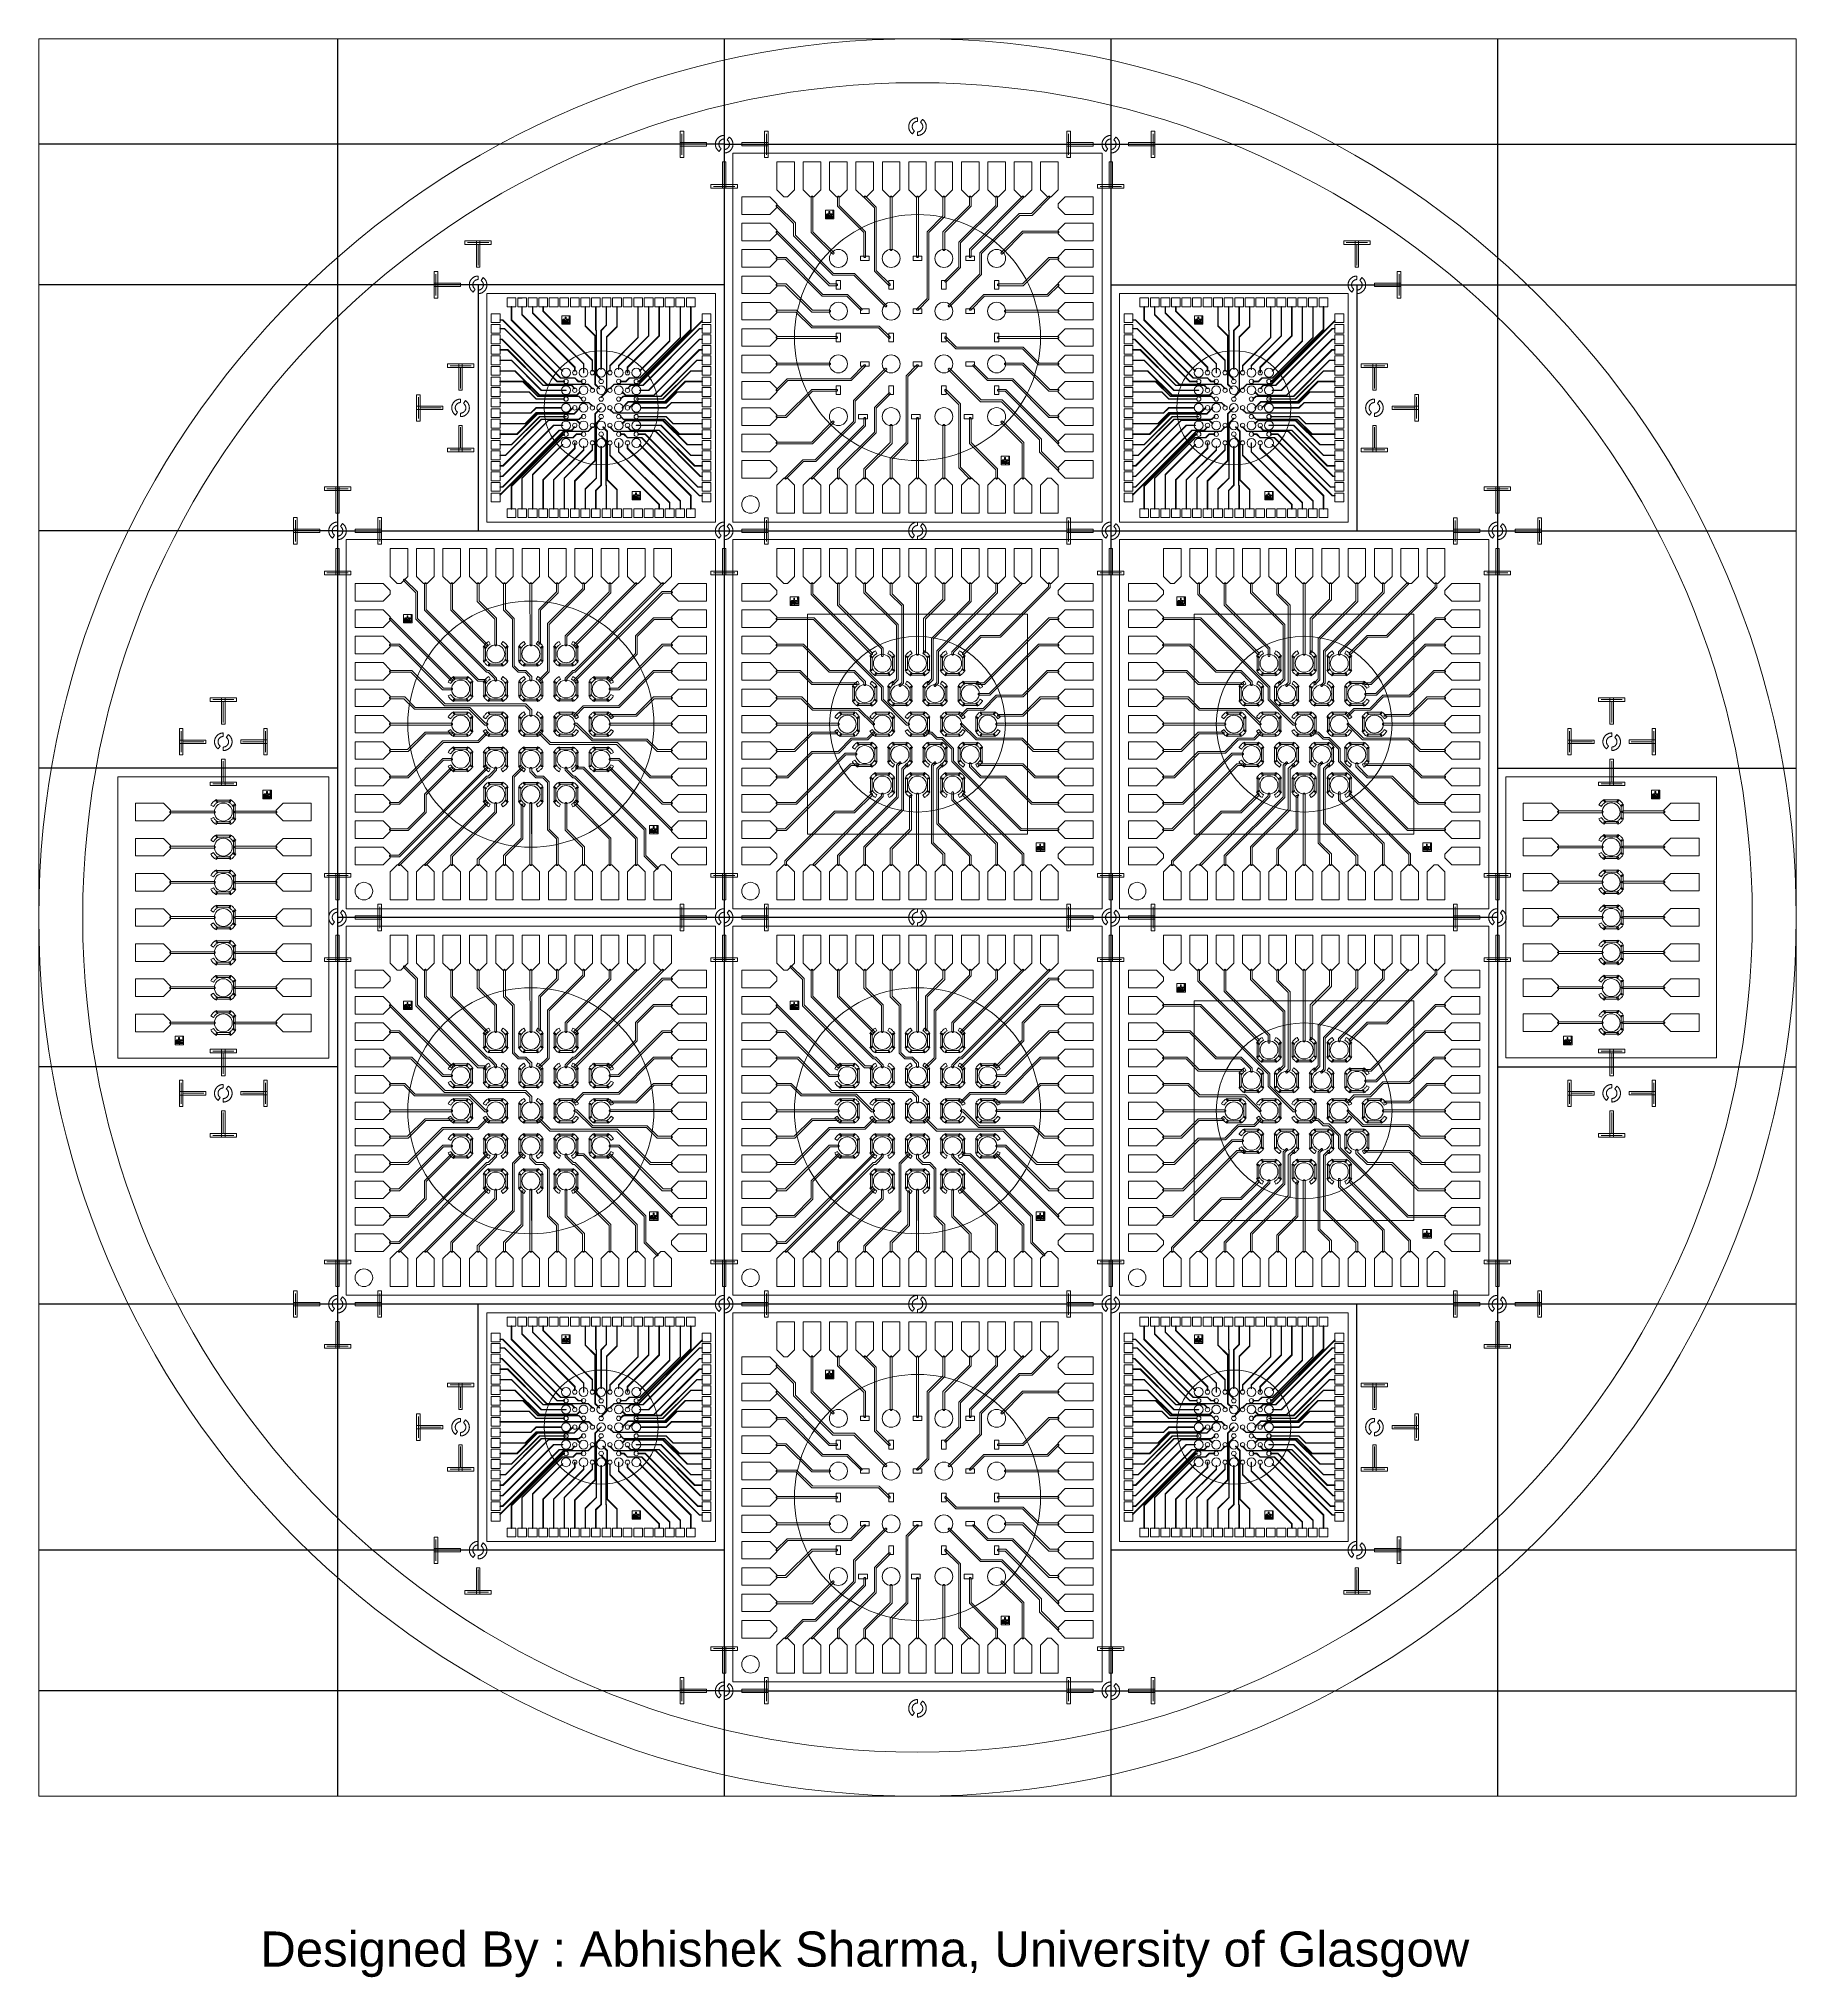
# Model space of a CAD drawing. Extents: x -17000 to 83000, y -71302 to 39000.
import ezdxf

# ---------------------------------------------------------------- set-up
doc = ezdxf.new("R2010")
doc.units = 0
doc.layers.get('0').update_dxf_attribs({"lineweight": 25, "true_color": 0xffffff})
for name, color, linetype, lineweight, true_color in [('Alighners', 3, 'Continuous', 5, 0x00ff00), ('Boundaries', 6, 'Continuous', 5, 0xff00ff), ('Central Electrodes', 5, 'Continuous', 5, 0x0000ff), ('Connectors', 4, 'Continuous', 5, 0x00ffff), ('Dicing', 1, 'Continuous', 25, 0xff0000), ('Reference Electrodes', 30, 'Continuous', 5, 0xff7f00)]:
    doc.layers.add(name, color=color, linetype=linetype, lineweight=lineweight, true_color=true_color)
doc.styles.add('textstyle0', font='')
doc.styles.get('textstyle0').set_extended_font_data('Arial')

# ---------------------------------------------------------------- blocks, each defined once
blk = doc.blocks.new('T_alignment$1')
at = {"layer": 'Alighners'}
for points in [[(-600, 700), (600, 700)], [(0, -600), (0, 600)]]:
    blk.add_lwpolyline(points, dxfattribs=at)
blk = doc.blocks.new('Half_moon_alignment1')
at = {"layer": 'Alighners'}
for points in [[(-286.79, -409.58), (-299.5, -400.5), (-311.75, -391), (-324, -381), (-335.75, -370.75), (-347, -360), (-358, -349), (-368.75, -337.5), (-379.25, -326), (-389.25, -314), (-398.75, -301.5), (-408, -289), (-417, -276), (-425.25, -263), (-433.25, -249.5), (-441, -236), (-448, -222), (-454.75, -208), (-461, -193.5), (-466.75, -179), (-472.25, -164.5), (-477.25, -149.5), (-481.5, -134.5), (-485.5, -119.5), (-489, -104.25), (-492, -89), (-494.5, -73.5), (-496.75, -58), (-498.25, -42.5), (-499.25, -27), (-500, -11.25), (-500, 4.25), (-499.75, 20), (-498.75, 35.5), (-497.5, 51), (-495.5, 66.5), (-493.25, 82), (-490.5, 97.5), (-487.25, 112.75), (-483.5, 127.75), (-479.25, 143), (-474.5, 157.75), (-469.25, 172.5), (-463.75, 187), (-457.75, 201.5), (-451, 215.75), (-444.25, 229.75), (-436.75, 243.5), (-429, 257), (-420.75, 270.25), (-412, 283.25), (-403, 296), (-393.5, 308.5), (-383.75, 320.5), (-373.5, 332.5), (-363, 344), (-352, 355), (-340.75, 366), (-329.25, 376.5), (-317.25, 386.5), (-305, 396.25), (-292.5, 405.5), (-279.75, 414.5), (-266.5, 423), (-253.25, 431.25), (-239.75, 438.75), (-225.75, 446), (-211.75, 453), (-197.5, 459.25), (-183, 465.25), (-168.5, 470.75), (-153.75, 475.75), (-138.75, 480.5), (-123.75, 484.5), (-108.5, 488), (-93.25, 491.25), (-77.75, 494), (-62.25, 496.25), (-46.75, 497.75), (-31.25, 499), (-15.5, 499.75), (0, 500), (0, 300), (-12, 299.75), (-24, 299), (-36, 297.75), (-48, 296.25), (-59.75, 294), (-71.5, 291.25), (-83.25, 288.25), (-94.75, 284.75), (-106.25, 280.75), (-117.25, 276.25), (-128.25, 271.25), (-139, 265.75), (-149.75, 260), (-160, 253.75), (-170, 247.25), (-179.75, 240.25), (-189.25, 232.75), (-198.5, 225), (-207.5, 216.75), (-216, 208.25), (-224.25, 199.5), (-232, 190.25), (-239.5, 180.75), (-246.5, 171), (-253.25, 161), (-259.5, 150.75), (-265.25, 140.25), (-270.75, 129.5), (-275.75, 118.5), (-280.25, 107.25), (-284.25, 96), (-288, 84.5), (-291, 72.75), (-293.75, 61), (-296, 49.25), (-297.75, 37.25), (-299, 25.25), (-299.75, 13.25), (-300, 1.25), (-299.75, -10.75), (-299.25, -22.75), (-298, -34.75), (-296.25, -46.75), (-294.25, -58.75), (-291.75, -70.5), (-288.5, -82), (-285, -93.5), (-281, -105), (-276.75, -116.25), (-271.75, -127.25), (-266.5, -138), (-260.75, -148.5), (-254.5, -159), (-248, -169), (-241, -178.75), (-233.5, -188.25), (-225.75, -197.5), (-217.75, -206.5), (-209.25, -215), (-200.5, -223.25), (-191.25, -231.25), (-181.75, -238.75), (-172.07, -245.75)], [(0, -500), (0, -300), (12, -299.75), (24, -299), (36, -297.75), (48, -296.25), (59.75, -294), (71.5, -291.25), (83.25, -288.25), (94.75, -284.75), (106.25, -280.75), (117.25, -276.25), (128.25, -271.25), (139, -265.75), (149.75, -260), (160, -253.75), (170, -247.25), (179.75, -240.25), (189.25, -232.75), (198.5, -225), (207.5, -216.75), (216, -208.25), (224.25, -199.5), (232, -190.25), (239.5, -180.75), (246.5, -171), (253.25, -161), (259.5, -150.75), (265.25, -140.25), (270.75, -129.5), (275.75, -118.5), (280.25, -107.25), (284.25, -96), (288, -84.5), (291, -72.75), (293.75, -61), (296, -49.25), (297.75, -37.25), (299, -25.25), (299.75, -13.25), (300, -1.25), (299.75, 10.75), (299.25, 22.75), (298, 34.75), (296.25, 46.75), (294.25, 58.75), (291.75, 70.5), (288.5, 82), (285, 93.5), (281, 105), (276.75, 116.25), (271.75, 127.25), (266.5, 138), (260.75, 148.5), (254.5, 159), (248, 169), (241, 178.75), (233.5, 188.25), (225.75, 197.5), (217.75, 206.5), (209.25, 215), (200.5, 223.25), (191.25, 231.25), (181.75, 238.75), (172.07, 245.75), (286.79, 409.58), (299.5, 400.5), (311.75, 391), (324, 381), (335.75, 370.75), (347, 360), (358, 349), (368.75, 337.5), (379.25, 326), (389.25, 314), (398.75, 301.5), (408, 289), (417, 276), (425.25, 263), (433.25, 249.5), (441, 236), (448, 222), (454.75, 208), (461, 193.5), (466.75, 179), (472.25, 164.5), (477.25, 149.5), (481.5, 134.5), (485.5, 119.5), (489, 104.25), (492, 89), (494.5, 73.5), (496.75, 58), (498.25, 42.5), (499.25, 27), (500, 11.25), (500, -4.25), (499.75, -20), (498.75, -35.5), (497.5, -51), (495.5, -66.5), (493.25, -82), (490.5, -97.5), (487.25, -112.75), (483.5, -127.75), (479.25, -143), (474.5, -157.75), (469.25, -172.5), (463.75, -187), (457.75, -201.5), (451, -215.75), (444.25, -229.75), (436.75, -243.5), (429, -257), (420.75, -270.25), (412, -283.25), (403, -296), (393.5, -308.5), (383.75, -320.5), (373.5, -332.5), (363, -344), (352, -355), (340.75, -366), (329.25, -376.5), (317.25, -386.5), (305, -396.25), (292.5, -405.5), (279.75, -414.5), (266.5, -423), (253.25, -431.25), (239.75, -438.75), (225.75, -446), (211.75, -453), (197.5, -459.25), (183, -465.25), (168.5, -470.75), (153.75, -475.75), (138.75, -480.5), (123.75, -484.5), (108.5, -488), (93.25, -491.25), (77.75, -494), (62.25, -496.25), (46.75, -497.75), (31.25, -499), (15.5, -499.75)]]:
    blk.add_lwpolyline(points, close=True, dxfattribs=at)
blk = doc.blocks.new('T_alignment')
at = {"layer": 'Alighners'}
for points in [[(-600, 700), (600, 700)], [(0, -600), (0, 600)]]:
    blk.add_lwpolyline(points, dxfattribs=at)
blk = doc.blocks.new('BIG_photolith_alignment1')
at = {"layer": 'Alighners'}
for points in [[(-225, -17.5), (-225, 225), (210, 225), (210, 190), (190, 190), (190, 185), (210, 185), (210, 180.5), (190, 180.5), (190, 175.5), (210, 175.5), (210, 171), (190, 171), (190, 166), (210, 166), (210, 161.5), (190, 161.5), (190, 156.5), (210, 156.5), (210, 152), (190, 152), (190, 147), (210, 147), (210, 142.5), (190, 142.5), (190, 137.5), (210, 137.5), (210, 133), (190, 133), (190, 128), (210, 128), (210, 123.5), (190, 123.5), (190, 118.5), (210, 118.5), (210, 114), (190, 114), (190, 109), (210, 109), (210, 104.5), (190, 104.5), (190, 99.5), (210, 99.5), (210, 95), (190, 95), (190, 90), (210, 90), (210, 85.5), (190, 85.5), (190, 80.5), (210, 80.5), (210, 76), (190, 76), (190, 71), (210, 71), (210, 66.5), (190, 66.5), (190, 61.5), (210, 61.5), (210, 57), (190, 57), (190, 52), (210, 52), (210, 47.5), (190, 47.5), (190, 42.5), (210, 42.5), (210, 38), (190, 38), (190, 33), (210, 33), (210, 28.5), (190, 28.5), (190, 23.5), (210, 23.5), (210, 19), (190, 19), (190, 14), (210, 14), (210, 9.5), (190, 9.5), (190, 4.5), (210, 4.5), (210, 0), (185, 0), (185, -5), (210, -5), (210, -9.5), (190, -9.5), (190, -14.5), (210, -14.5), (210, 225), (260, 225), (260, -17.5), (150, -17.5), (150, 25), (25, 25), (25, 150), (-25, 150), (-25, 25), (-150, 25), (-150, -17.5)], [(-225, -260), (-225, -17.5), (-185, -17.5), (-185, -190), (-190, -190), (-190, -210), (-185, -210), (-185, -17.5), (-175.5, -17.5), (-175.5, -190), (-180.5, -190), (-180.5, -210), (-175.5, -210), (-175.5, -17.5), (-166, -17.5), (-166, -190), (-171, -190), (-171, -210), (-166, -210), (-166, -17.5), (-156.5, -17.5), (-156.5, -190), (-161.5, -190), (-161.5, -210), (-156.5, -210), (-156.5, -17.5), (-150, -17.5), (-150, -25), (-147, -25), (-147, -190), (-152, -190), (-152, -210), (-147, -210), (-147, -25), (-137.5, -25), (-137.5, -190), (-142.5, -190), (-142.5, -210), (-137.5, -210), (-137.5, -25), (-128, -25), (-128, -190), (-133, -190), (-133, -210), (-128, -210), (-128, -25), (-118.5, -25), (-118.5, -190), (-123.5, -190), (-123.5, -210), (-118.5, -210), (-118.5, -25), (-109, -25), (-109, -190), (-114, -190), (-114, -210), (-109, -210), (-109, -25), (-99.5, -25), (-99.5, -190), (-104.5, -190), (-104.5, -210), (-99.5, -210), (-99.5, -25), (-90, -25), (-90, -190), (-95, -190), (-95, -210), (-90, -210), (-90, -25), (-80.5, -25), (-80.5, -190), (-85.5, -190), (-85.5, -210), (-80.5, -210), (-80.5, -25), (-71, -25), (-71, -190), (-76, -190), (-76, -210), (-71, -210), (-71, -25), (-61.5, -25), (-61.5, -190), (-66.5, -190), (-66.5, -210), (-61.5, -210), (-61.5, -25), (-52, -25), (-52, -190), (-57, -190), (-57, -210), (-52, -210), (-52, -25), (-42.5, -25), (-42.5, -190), (-47.5, -190), (-47.5, -210), (-42.5, -210), (-42.5, -25), (-33, -25), (-33, -190), (-38, -190), (-38, -210), (-33, -210), (-33, -25), (-25, -25), (-25, -150), (-23.5, -150), (-23.5, -190), (-28.5, -190), (-28.5, -210), (-23.5, -210), (-23.5, -150), (-14, -150), (-14, -190), (-19, -190), (-19, -210), (-14, -210), (-14, -150), (-4.5, -150), (-4.5, -190), (-9.5, -190), (-9.5, -210), (-4.5, -210), (-4.5, -150), (5, -150), (5, -185), (0, -185), (0, -210), (5, -210), (5, -150), (14.5, -150), (14.5, -190), (9.5, -190), (9.5, -210), (14.5, -210), (14.5, -150), (17.5, -150), (17.5, -260)], [(17.5, -260), (17.5, -150), (24, -150), (24, -190), (19, -190), (19, -210), (24, -210), (24, -150), (25, -150), (25, -138.75), (33.5, -138.75), (33.5, -190), (28.5, -190), (28.5, -210), (33.5, -210), (33.5, -138.75), (43, -138.75), (43, -190), (38, -190), (38, -210), (43, -210), (43, -138.75), (52.5, -138.75), (52.5, -190), (47.5, -190), (47.5, -210), (52.5, -210), (52.5, -138.75), (62, -138.75), (62, -190), (57, -190), (57, -210), (62, -210), (62, -138.75), (71.5, -138.75), (71.5, -190), (66.5, -190), (66.5, -210), (71.5, -210), (71.5, -138.75), (81, -138.75), (81, -190), (76, -190), (76, -210), (81, -210), (81, -138.75), (90.5, -138.75), (90.5, -190), (85.5, -190), (85.5, -210), (90.5, -210), (90.5, -138.75), (100, -138.75), (100, -190), (95, -190), (95, -210), (100, -210), (100, -138.75), (109.5, -138.75), (109.5, -190), (104.5, -190), (104.5, -210), (109.5, -210), (109.5, -138.75), (119, -138.75), (119, -190), (114, -190), (114, -210), (119, -210), (119, -138.75), (128.5, -138.75), (128.5, -190), (123.5, -190), (123.5, -210), (128.5, -210), (128.5, -138.75), (138, -138.75), (138, -190), (133, -190), (133, -210), (138, -210), (138, -138.75), (147.5, -138.75), (147.5, -190), (142.5, -190), (142.5, -210), (147.5, -210), (147.5, -138.75), (157, -138.75), (157, -190), (152, -190), (152, -210), (157, -210), (157, -138.75), (166.5, -138.75), (166.5, -190), (161.5, -190), (161.5, -210), (166.5, -210), (166.5, -138.75), (176, -138.75), (176, -190), (171, -190), (171, -210), (176, -210), (176, -138.75), (185.5, -138.75), (185.5, -190), (180.5, -190), (180.5, -210), (185.5, -210), (185.5, -138.75), (210, -138.75), (210, -142.5), (190, -142.5), (190, -147.5), (210, -147.5), (210, -152), (190, -152), (190, -157), (210, -157), (210, -161.5), (190, -161.5), (190, -166.5), (210, -166.5), (210, -171), (190, -171), (190, -176), (210, -176), (210, -180.5), (190, -180.5), (190, -185.5), (210, -185.5), (210, -190), (190, -190), (190, -210), (195, -210), (195, -195), (210, -195), (210, -138.75), (260, -138.75), (260, -260)], [(25, -138.75), (25, -25), (117.5, -25), (117.5, -77.5), (82.5, -77.5), (82.5, -122.5), (117.5, -122.5), (117.5, -25), (150, -25), (150, -17.5), (210, -17.5), (210, -19), (190, -19), (190, -24), (210, -24), (210, -28.5), (190, -28.5), (190, -33.5), (210, -33.5), (210, -38), (190, -38), (190, -43), (210, -43), (210, -47.5), (190, -47.5), (190, -52.5), (210, -52.5), (210, -57), (190, -57), (190, -62), (210, -62), (210, -66.5), (190, -66.5), (190, -71.5), (210, -71.5), (210, -76), (190, -76), (190, -81), (210, -81), (210, -85.5), (190, -85.5), (190, -90.5), (210, -90.5), (210, -95), (190, -95), (190, -100), (210, -100), (210, -104.5), (190, -104.5), (190, -109.5), (210, -109.5), (210, -114), (190, -114), (190, -119), (210, -119), (210, -123.5), (190, -123.5), (190, -128.5), (210, -128.5), (210, -133), (190, -133), (190, -138), (210, -138), (210, -17.5), (260, -17.5), (260, -138.75)], [(92.5, -117.5), (92.5, -110), (95, -112.5), (105, -112.5), (107.5, -110), (107.5, -90), (105, -87.5), (95, -87.5), (92.5, -90), (92.5, -117.5), (87.5, -112.5), (87.5, -87.5), (92.5, -82.5), (107.5, -82.5), (112.5, -87.5), (112.5, -112.5), (107.5, -117.5)]]:
    blk.add_lwpolyline(points, close=True, dxfattribs=at)

msp = doc.modelspace()

# ---------------------------------------------------------------- linework, layer by layer
at = {"layer": 'Alighners'}
for points in [[(19499.865, 32248.084), (19499.865, 33748.084), (19699.865, 33748.084), (19699.865, 33098.084), (20999.865, 33098.084), (20999.865, 32898.084), (19699.865, 32898.084), (19699.865, 32248.084)], [(24300.136, 32249.027), (24300.136, 32899.027), (23000.136, 32899.027), (23000.136, 33099.027), (24300.136, 33099.027), (24300.136, 33749.027), (24500.136, 33749.027), (24500.136, 32249.027)], [(41499.865, 32248.084), (41499.865, 33748.084), (41699.865, 33748.084), (41699.865, 33098.084), (42999.865, 33098.084), (42999.865, 32898.084), (41699.865, 32898.084), (41699.865, 32248.084)], [(46300.136, 32249.027), (46300.136, 32899.027), (45000.136, 32899.027), (45000.136, 33099.027), (46300.136, 33099.027), (46300.136, 33749.027), (46500.136, 33749.027), (46500.136, 32249.027)], [(21249.137, 30501.916), (21249.137, 30701.916), (21899.137, 30701.916), (21899.137, 32001.916), (22099.137, 32001.916), (22099.137, 30701.916), (22749.137, 30701.916), (22749.137, 30501.916)], [(43249.137, 30501.916), (43249.137, 30701.916), (43899.137, 30701.916), (43899.137, 32001.916), (44099.137, 32001.916), (44099.137, 30701.916), (44749.137, 30701.916), (44749.137, 30501.916)], [(7899.865, 25998.084), (7899.865, 27298.084), (7249.865, 27298.084), (7249.865, 27498.084), (8749.865, 27498.084), (8749.865, 27298.084), (8099.865, 27298.084), (8099.865, 25998.084)], [(57899.865, 25998.084), (57899.865, 27298.084), (57249.865, 27298.084), (57249.865, 27498.084), (58749.865, 27498.084), (58749.865, 27298.084), (58099.865, 27298.084), (58099.865, 25998.084)], [(5499.865, 24248.084), (5499.865, 25748.084), (5699.865, 25748.084), (5699.865, 25098.084), (6999.865, 25098.084), (6999.865, 24898.084), (5699.865, 24898.084), (5699.865, 24248.084)], [(60300.136, 24249.027), (60300.136, 24899.027), (59000.136, 24899.027), (59000.136, 25099.027), (60300.136, 25099.027), (60300.136, 25749.027), (60500.136, 25749.027), (60500.136, 24249.027)], [(6899.865, 18998.084), (6899.865, 20298.084), (6249.865, 20298.084), (6249.865, 20498.084), (7749.865, 20498.084), (7749.865, 20298.084), (7099.865, 20298.084), (7099.865, 18998.084)], [(58899.865, 18998.084), (58899.865, 20298.084), (58249.865, 20298.084), (58249.865, 20498.084), (59749.865, 20498.084), (59749.865, 20298.084), (59099.865, 20298.084), (59099.865, 18998.084)], [(4499.865, 17248.084), (4499.865, 18748.084), (4699.865, 18748.084), (4699.865, 18098.084), (5999.865, 18098.084), (5999.865, 17898.084), (4699.865, 17898.084), (4699.865, 17248.084)], [(61300.136, 17249.027), (61300.136, 17899.027), (60000.136, 17899.027), (60000.136, 18099.027), (61300.136, 18099.027), (61300.136, 18749.027), (61500.136, 18749.027), (61500.136, 17249.027)], [(6249.137, 15501.916), (6249.137, 15701.916), (6899.137, 15701.916), (6899.137, 17001.916), (7099.137, 17001.916), (7099.137, 15701.916), (7749.137, 15701.916), (7749.137, 15501.916)], [(58249.137, 15501.916), (58249.137, 15701.916), (58899.137, 15701.916), (58899.137, 17001.916), (59099.137, 17001.916), (59099.137, 15701.916), (59749.137, 15701.916), (59749.137, 15501.916)], [(-100, 12000), (-100, 13300), (-750, 13300), (-750, 13500), (750, 13500), (750, 13300), (100, 13300), (100, 12000)], [(65899.865, 11998.084), (65899.865, 13298.084), (65249.865, 13298.084), (65249.865, 13498.084), (66749.865, 13498.084), (66749.865, 13298.084), (66099.865, 13298.084), (66099.865, 11998.084)], [(-2500, 10250), (-2500, 11750), (-2300, 11750), (-2300, 11100), (-1000, 11100), (-1000, 10900), (-2300, 10900), (-2300, 10250)], [(2300.271, 10250.943), (2300.271, 10900.943), (1000.271, 10900.943), (1000.271, 11100.943), (2300.271, 11100.943), (2300.271, 11750.943), (2500.271, 11750.943), (2500.271, 10250.943)], [(24300.136, 10249.027), (24300.136, 10899.027), (23000.136, 10899.027), (23000.136, 11099.027), (24300.136, 11099.027), (24300.136, 11749.027), (24500.136, 11749.027), (24500.136, 10249.027)], [(41499.865, 10248.084), (41499.865, 11748.084), (41699.865, 11748.084), (41699.865, 11098.084), (42999.865, 11098.084), (42999.865, 10898.084), (41699.865, 10898.084), (41699.865, 10248.084)], [(63499.865, 10248.084), (63499.865, 11748.084), (63699.865, 11748.084), (63699.865, 11098.084), (64999.865, 11098.084), (64999.865, 10898.084), (63699.865, 10898.084), (63699.865, 10248.084)], [(68300.136, 10249.027), (68300.136, 10899.027), (67000.136, 10899.027), (67000.136, 11099.027), (68300.136, 11099.027), (68300.136, 11749.027), (68500.136, 11749.027), (68500.136, 10249.027)], [(-750.727, 8503.832), (-750.727, 8703.832), (-100.727, 8703.832), (-100.727, 10003.832), (99.273, 10003.832), (99.273, 8703.832), (749.273, 8703.832), (749.273, 8503.832)], [(21249.137, 8501.916), (21249.137, 8701.916), (21899.137, 8701.916), (21899.137, 10001.916), (22099.137, 10001.916), (22099.137, 8701.916), (22749.137, 8701.916), (22749.137, 8501.916)], [(43249.137, 8501.916), (43249.137, 8701.916), (43899.137, 8701.916), (43899.137, 10001.916), (44099.137, 10001.916), (44099.137, 8701.916), (44749.137, 8701.916), (44749.137, 8501.916)], [(65249.137, 8501.916), (65249.137, 8701.916), (65899.137, 8701.916), (65899.137, 10001.916), (66099.137, 10001.916), (66099.137, 8701.916), (66749.137, 8701.916), (66749.137, 8501.916)], [(-6600.136, -1.916), (-6600.136, 1298.084), (-7250.136, 1298.084), (-7250.136, 1498.084), (-5750.136, 1498.084), (-5750.136, 1298.084), (-6400.136, 1298.084), (-6400.136, -1.916)], [(72399.865, -1.916), (72399.865, 1298.084), (71749.865, 1298.084), (71749.865, 1498.084), (73249.865, 1498.084), (73249.865, 1298.084), (72599.865, 1298.084), (72599.865, -1.916)], [(-9000.136, -1751.916), (-9000.136, -251.916), (-8800.136, -251.916), (-8800.136, -901.916), (-7500.136, -901.916), (-7500.136, -1101.916), (-8800.136, -1101.916), (-8800.136, -1751.916)], [(-4199.865, -1750.973), (-4199.865, -1100.973), (-5499.865, -1100.973), (-5499.865, -900.973), (-4199.865, -900.973), (-4199.865, -250.973), (-3999.865, -250.973), (-3999.865, -1750.973)], [(69999.865, -1751.916), (69999.865, -251.916), (70199.865, -251.916), (70199.865, -901.916), (71499.865, -901.916), (71499.865, -1101.916), (70199.865, -1101.916), (70199.865, -1751.916)], [(74800.136, -1750.973), (74800.136, -1100.973), (73500.136, -1100.973), (73500.136, -900.973), (74800.136, -900.973), (74800.136, -250.973), (75000.136, -250.973), (75000.136, -1750.973)], [(-7250.863, -3498.084), (-7250.863, -3298.084), (-6600.863, -3298.084), (-6600.863, -1998.084), (-6400.863, -1998.084), (-6400.863, -3298.084), (-5750.863, -3298.084), (-5750.863, -3498.084)], [(71749.137, -3498.084), (71749.137, -3298.084), (72399.137, -3298.084), (72399.137, -1998.084), (72599.137, -1998.084), (72599.137, -3298.084), (73249.137, -3298.084), (73249.137, -3498.084)], [(-100.136, -10001.916), (-100.136, -8701.916), (-750.136, -8701.916), (-750.136, -8501.916), (749.865, -8501.916), (749.865, -8701.916), (99.865, -8701.916), (99.865, -10001.916)], [(21899.865, -10001.916), (21899.865, -8701.916), (21249.865, -8701.916), (21249.865, -8501.916), (22749.865, -8501.916), (22749.865, -8701.916), (22099.865, -8701.916), (22099.865, -10001.916)], [(43899.865, -10001.916), (43899.865, -8701.916), (43249.865, -8701.916), (43249.865, -8501.916), (44749.865, -8501.916), (44749.865, -8701.916), (44099.865, -8701.916), (44099.865, -10001.916)], [(65899.865, -10001.916), (65899.865, -8701.916), (65249.865, -8701.916), (65249.865, -8501.916), (66749.865, -8501.916), (66749.865, -8701.916), (66099.865, -8701.916), (66099.865, -10001.916)], [(2300.136, -11750.973), (2300.136, -11100.973), (1000.136, -11100.973), (1000.136, -10900.973), (2300.136, -10900.973), (2300.136, -10250.973), (2500.136, -10250.973), (2500.136, -11750.973)], [(19499.865, -11751.916), (19499.865, -10251.916), (19699.865, -10251.916), (19699.865, -10901.916), (20999.865, -10901.916), (20999.865, -11101.916), (19699.865, -11101.916), (19699.865, -11751.916)], [(24300.136, -11750.973), (24300.136, -11100.973), (23000.136, -11100.973), (23000.136, -10900.973), (24300.136, -10900.973), (24300.136, -10250.973), (24500.136, -10250.973), (24500.136, -11750.973)], [(41499.865, -11751.916), (41499.865, -10251.916), (41699.865, -10251.916), (41699.865, -10901.916), (42999.865, -10901.916), (42999.865, -11101.916), (41699.865, -11101.916), (41699.865, -11751.916)], [(46300.136, -11750.973), (46300.136, -11100.973), (45000.136, -11100.973), (45000.136, -10900.973), (46300.136, -10900.973), (46300.136, -10250.973), (46500.136, -10250.973), (46500.136, -11750.973)], [(63499.865, -11751.916), (63499.865, -10251.916), (63699.865, -10251.916), (63699.865, -10901.916), (64999.865, -10901.916), (64999.865, -11101.916), (63699.865, -11101.916), (63699.865, -11751.916)], [(-750.863, -13498.084), (-750.863, -13298.084), (-100.863, -13298.084), (-100.863, -11998.084), (99.137, -11998.084), (99.137, -13298.084), (749.137, -13298.084), (749.137, -13498.084)], [(21249.137, -13498.084), (21249.137, -13298.084), (21899.137, -13298.084), (21899.137, -11998.084), (22099.137, -11998.084), (22099.137, -13298.084), (22749.137, -13298.084), (22749.137, -13498.084)], [(43249.137, -13498.084), (43249.137, -13298.084), (43899.137, -13298.084), (43899.137, -11998.084), (44099.137, -11998.084), (44099.137, -13298.084), (44749.137, -13298.084), (44749.137, -13498.084)], [(65249.137, -13498.084), (65249.137, -13298.084), (65899.137, -13298.084), (65899.137, -11998.084), (66099.137, -11998.084), (66099.137, -13298.084), (66749.137, -13298.084), (66749.137, -13498.084)], [(-6600.136, -20001.916), (-6600.136, -18701.916), (-7250.136, -18701.916), (-7250.136, -18501.916), (-5750.136, -18501.916), (-5750.136, -18701.916), (-6400.136, -18701.916), (-6400.136, -20001.916)], [(72399.865, -20001.916), (72399.865, -18701.916), (71749.865, -18701.916), (71749.865, -18501.916), (73249.865, -18501.916), (73249.865, -18701.916), (72599.865, -18701.916), (72599.865, -20001.916)], [(-9000.136, -21751.916), (-9000.136, -20251.916), (-8800.136, -20251.916), (-8800.136, -20901.916), (-7500.136, -20901.916), (-7500.136, -21101.916), (-8800.136, -21101.916), (-8800.136, -21751.916)], [(-4199.865, -21750.973), (-4199.865, -21100.973), (-5499.865, -21100.973), (-5499.865, -20900.973), (-4199.865, -20900.973), (-4199.865, -20250.973), (-3999.865, -20250.973), (-3999.865, -21750.973)], [(69999.865, -21751.916), (69999.865, -20251.916), (70199.865, -20251.916), (70199.865, -20901.916), (71499.865, -20901.916), (71499.865, -21101.916), (70199.865, -21101.916), (70199.865, -21751.916)], [(74800.136, -21750.973), (74800.136, -21100.973), (73500.136, -21100.973), (73500.136, -20900.973), (74800.136, -20900.973), (74800.136, -20250.973), (75000.136, -20250.973), (75000.136, -21750.973)], [(-7250.863, -23498.084), (-7250.863, -23298.084), (-6600.863, -23298.084), (-6600.863, -21998.084), (-6400.863, -21998.084), (-6400.863, -23298.084), (-5750.863, -23298.084), (-5750.863, -23498.084)], [(71749.137, -23498.084), (71749.137, -23298.084), (72399.137, -23298.084), (72399.137, -21998.084), (72599.137, -21998.084), (72599.137, -23298.084), (73249.137, -23298.084), (73249.137, -23498.084)], [(-100.136, -32001.916), (-100.136, -30701.916), (-750.136, -30701.916), (-750.136, -30501.916), (749.865, -30501.916), (749.865, -30701.916), (99.865, -30701.916), (99.865, -32001.916)], [(21899.865, -32001.916), (21899.865, -30701.916), (21249.865, -30701.916), (21249.865, -30501.916), (22749.865, -30501.916), (22749.865, -30701.916), (22099.865, -30701.916), (22099.865, -32001.916)], [(43899.865, -32001.916), (43899.865, -30701.916), (43249.865, -30701.916), (43249.865, -30501.916), (44749.865, -30501.916), (44749.865, -30701.916), (44099.865, -30701.916), (44099.865, -32001.916)], [(65899.865, -32001.916), (65899.865, -30701.916), (65249.865, -30701.916), (65249.865, -30501.916), (66749.865, -30501.916), (66749.865, -30701.916), (66099.865, -30701.916), (66099.865, -32001.916)], [(-2500.136, -33751.916), (-2500.136, -32251.916), (-2300.136, -32251.916), (-2300.136, -32901.916), (-1000.136, -32901.916), (-1000.136, -33101.916), (-2300.136, -33101.916), (-2300.136, -33751.916)], [(2300.136, -33750.973), (2300.136, -33100.973), (1000.136, -33100.973), (1000.136, -32900.973), (2300.136, -32900.973), (2300.136, -32250.973), (2500.136, -32250.973), (2500.136, -33750.973)], [(24300.136, -33750.973), (24300.136, -33100.973), (23000.136, -33100.973), (23000.136, -32900.973), (24300.136, -32900.973), (24300.136, -32250.973), (24500.136, -32250.973), (24500.136, -33750.973)], [(41499.865, -33751.916), (41499.865, -32251.916), (41699.865, -32251.916), (41699.865, -32901.916), (42999.865, -32901.916), (42999.865, -33101.916), (41699.865, -33101.916), (41699.865, -33751.916)], [(63499.865, -33751.916), (63499.865, -32251.916), (63699.865, -32251.916), (63699.865, -32901.916), (64999.865, -32901.916), (64999.865, -33101.916), (63699.865, -33101.916), (63699.865, -33751.916)], [(68300.136, -33750.973), (68300.136, -33100.973), (67000.136, -33100.973), (67000.136, -32900.973), (68300.136, -32900.973), (68300.136, -32250.973), (68500.136, -32250.973), (68500.136, -33750.973)], [(-750.863, -35498.084), (-750.863, -35298.084), (-100.863, -35298.084), (-100.863, -33998.084), (99.137, -33998.084), (99.137, -35298.084), (749.137, -35298.084), (749.137, -35498.084)], [(65249.137, -35498.084), (65249.137, -35298.084), (65899.137, -35298.084), (65899.137, -33998.084), (66099.137, -33998.084), (66099.137, -35298.084), (66749.137, -35298.084), (66749.137, -35498.084)], [(6899.865, -39001.916), (6899.865, -37701.916), (6249.865, -37701.916), (6249.865, -37501.916), (7749.865, -37501.916), (7749.865, -37701.916), (7099.865, -37701.916), (7099.865, -39001.916)], [(58899.865, -39001.916), (58899.865, -37701.916), (58249.865, -37701.916), (58249.865, -37501.916), (59749.865, -37501.916), (59749.865, -37701.916), (59099.865, -37701.916), (59099.865, -39001.916)], [(4499.865, -40751.916), (4499.865, -39251.916), (4699.865, -39251.916), (4699.865, -39901.916), (5999.865, -39901.916), (5999.865, -40101.916), (4699.865, -40101.916), (4699.865, -40751.916)], [(61300.136, -40750.973), (61300.136, -40100.973), (60000.136, -40100.973), (60000.136, -39900.973), (61300.136, -39900.973), (61300.136, -39250.973), (61500.136, -39250.973), (61500.136, -40750.973)], [(6249.137, -42498.084), (6249.137, -42298.084), (6899.137, -42298.084), (6899.137, -40998.084), (7099.137, -40998.084), (7099.137, -42298.084), (7749.137, -42298.084), (7749.137, -42498.084)], [(58249.137, -42498.084), (58249.137, -42298.084), (58899.137, -42298.084), (58899.137, -40998.084), (59099.137, -40998.084), (59099.137, -42298.084), (59749.137, -42298.084), (59749.137, -42498.084)], [(5499.865, -47751.916), (5499.865, -46251.916), (5699.865, -46251.916), (5699.865, -46901.916), (6999.865, -46901.916), (6999.865, -47101.916), (5699.865, -47101.916), (5699.865, -47751.916)], [(60300.136, -47750.973), (60300.136, -47100.973), (59000.136, -47100.973), (59000.136, -46900.973), (60300.136, -46900.973), (60300.136, -46250.973), (60500.136, -46250.973), (60500.136, -47750.973)], [(7249.137, -49498.084), (7249.137, -49298.084), (7899.137, -49298.084), (7899.137, -47998.084), (8099.137, -47998.084), (8099.137, -49298.084), (8749.137, -49298.084), (8749.137, -49498.084)], [(57249.137, -49498.084), (57249.137, -49298.084), (57899.137, -49298.084), (57899.137, -47998.084), (58099.137, -47998.084), (58099.137, -49298.084), (58749.137, -49298.084), (58749.137, -49498.084)], [(21899.865, -54001.916), (21899.865, -52701.916), (21249.865, -52701.916), (21249.865, -52501.916), (22749.865, -52501.916), (22749.865, -52701.916), (22099.865, -52701.916), (22099.865, -54001.916)], [(43899.865, -54001.916), (43899.865, -52701.916), (43249.865, -52701.916), (43249.865, -52501.916), (44749.865, -52501.916), (44749.865, -52701.916), (44099.865, -52701.916), (44099.865, -54001.916)], [(19499.865, -55751.916), (19499.865, -54251.916), (19699.865, -54251.916), (19699.865, -54901.916), (20999.865, -54901.916), (20999.865, -55101.916), (19699.865, -55101.916), (19699.865, -55751.916)], [(24300.136, -55750.973), (24300.136, -55100.973), (23000.136, -55100.973), (23000.136, -54900.973), (24300.136, -54900.973), (24300.136, -54250.973), (24500.136, -54250.973), (24500.136, -55750.973)], [(41499.865, -55751.916), (41499.865, -54251.916), (41699.865, -54251.916), (41699.865, -54901.916), (42999.865, -54901.916), (42999.865, -55101.916), (41699.865, -55101.916), (41699.865, -55751.916)], [(46300.136, -55750.973), (46300.136, -55100.973), (45000.136, -55100.973), (45000.136, -54900.973), (46300.136, -54900.973), (46300.136, -54250.973), (46500.136, -54250.973), (46500.136, -55750.973)]]:
    msp.add_lwpolyline(points, close=True, dxfattribs=at)
for points in [[(19499.865, 33748.084), (19499.865, 32248.084)], [(19699.865, 33748.084), (19499.865, 33748.084)], [(20999.865, 33098.084), (19499.865, 33098.084)], [(19499.865, 33098.084), (19499.865, 32898.084)], [(19699.865, 32248.084), (19699.865, 33748.084)], [(20999.865, 32898.084), (20999.865, 33098.084)], [(23000.136, 33099.027), (23000.136, 32899.027)], [(24500.136, 33099.027), (23000.136, 33099.027)], [(24300.136, 33749.027), (24300.136, 32249.027)], [(24500.136, 33749.027), (24300.136, 33749.027)], [(24500.136, 32249.027), (24500.136, 33749.027)], [(24500.136, 32899.027), (24500.136, 33099.027)], [(41499.865, 33748.084), (41499.865, 32248.084)], [(41699.865, 33748.084), (41499.865, 33748.084)], [(42999.865, 33098.084), (41499.865, 33098.084)], [(41499.865, 33098.084), (41499.865, 32898.084)], [(41699.865, 32248.084), (41699.865, 33748.084)], [(42999.865, 32898.084), (42999.865, 33098.084)], [(45000.136, 33099.027), (45000.136, 32899.027)], [(46500.136, 33099.027), (45000.136, 33099.027)], [(46500.136, 33749.027), (46300.136, 33749.027)], [(46300.136, 33749.027), (46300.136, 32249.027)], [(46500.136, 32249.027), (46500.136, 33749.027)], [(46500.136, 32899.027), (46500.136, 33099.027)], [(19499.865, 32898.084), (20999.865, 32898.084)], [(19499.865, 32248.084), (19699.865, 32248.084)], [(21899.137, 32001.916), (21899.137, 30501.916)], [(22099.137, 32001.916), (21899.137, 32001.916)], [(22099.137, 30501.916), (22099.137, 32001.916)], [(23000.136, 32899.027), (24500.136, 32899.027)], [(24300.136, 32249.027), (24500.136, 32249.027)], [(41499.865, 32898.084), (42999.865, 32898.084)], [(41499.865, 32248.084), (41699.865, 32248.084)], [(44099.137, 32001.916), (43899.137, 32001.916)], [(43899.137, 32001.916), (43899.137, 30501.916)], [(44099.137, 30501.916), (44099.137, 32001.916)], [(45000.136, 32899.027), (46500.136, 32899.027)], [(46300.136, 32249.027), (46500.136, 32249.027)], [(22749.137, 30701.916), (21249.137, 30701.916)], [(21249.137, 30701.916), (21249.137, 30501.916)], [(21249.137, 30501.916), (22749.137, 30501.916)], [(21899.137, 30501.916), (22099.137, 30501.916)], [(22749.137, 30501.916), (22749.137, 30701.916)], [(44749.137, 30701.916), (43249.137, 30701.916)], [(43249.137, 30701.916), (43249.137, 30501.916)], [(43249.137, 30501.916), (44749.137, 30501.916)], [(43899.137, 30501.916), (44099.137, 30501.916)], [(44749.137, 30501.916), (44749.137, 30701.916)], [(8749.865, 27498.084), (7249.865, 27498.084)], [(7249.865, 27498.084), (7249.865, 27298.084)], [(7249.865, 27298.084), (8749.865, 27298.084)], [(8099.865, 27498.084), (7899.865, 27498.084)], [(7899.865, 27498.084), (7899.865, 25998.084)], [(8099.865, 25998.084), (8099.865, 27498.084)], [(8749.865, 27298.084), (8749.865, 27498.084)], [(58749.865, 27498.084), (57249.865, 27498.084)], [(57249.865, 27498.084), (57249.865, 27298.084)], [(57249.865, 27298.084), (58749.865, 27298.084)], [(58099.865, 27498.084), (57899.865, 27498.084)], [(57899.865, 27498.084), (57899.865, 25998.084)], [(58099.865, 25998.084), (58099.865, 27498.084)], [(58749.865, 27298.084), (58749.865, 27498.084)], [(5499.865, 25748.084), (5499.865, 24248.084)], [(5699.865, 25748.084), (5499.865, 25748.084)], [(5699.865, 24248.084), (5699.865, 25748.084)], [(7899.865, 25998.084), (8099.865, 25998.084)], [(57899.865, 25998.084), (58099.865, 25998.084)], [(60500.136, 25749.027), (60300.136, 25749.027)], [(60300.136, 25749.027), (60300.136, 24249.027)], [(60500.136, 24249.027), (60500.136, 25749.027)], [(5499.865, 25098.084), (5499.865, 24898.084)], [(6999.865, 25098.084), (5499.865, 25098.084)], [(5499.865, 24898.084), (6999.865, 24898.084)], [(6999.865, 24898.084), (6999.865, 25098.084)], [(59000.136, 25099.027), (59000.136, 24899.027)], [(60500.136, 25099.027), (59000.136, 25099.027)], [(59000.136, 24899.027), (60500.136, 24899.027)], [(60500.136, 24899.027), (60500.136, 25099.027)], [(5499.865, 24248.084), (5699.865, 24248.084)], [(10300.136, 24249.027), (10500.136, 24249.027)], [(60300.136, 24249.027), (60500.136, 24249.027)], [(8749.137, 22501.916), (8749.137, 22701.916)], [(7749.865, 20498.084), (6249.865, 20498.084)], [(6249.865, 20498.084), (6249.865, 20298.084)], [(6249.865, 20298.084), (7749.865, 20298.084)], [(7099.865, 20498.084), (6899.865, 20498.084)], [(6899.865, 20498.084), (6899.865, 18998.084)], [(7099.865, 18998.084), (7099.865, 20498.084)], [(7749.865, 20298.084), (7749.865, 20498.084)], [(59749.865, 20498.084), (58249.865, 20498.084)], [(58249.865, 20498.084), (58249.865, 20298.084)], [(58249.865, 20298.084), (59749.865, 20298.084)], [(59099.865, 20498.084), (58899.865, 20498.084)], [(58899.865, 20498.084), (58899.865, 18998.084)], [(59099.865, 18998.084), (59099.865, 20498.084)], [(59749.865, 20298.084), (59749.865, 20498.084)], [(6899.865, 18998.084), (7099.865, 18998.084)], [(58899.865, 18998.084), (59099.865, 18998.084)], [(4499.865, 18748.084), (4499.865, 17248.084)], [(4699.865, 18748.084), (4499.865, 18748.084)], [(4499.865, 18098.084), (4499.865, 17898.084)], [(5999.865, 18098.084), (4499.865, 18098.084)], [(4499.865, 17898.084), (5999.865, 17898.084)], [(4699.865, 17248.084), (4699.865, 18748.084)], [(5999.865, 17898.084), (5999.865, 18098.084)], [(61500.136, 18099.027), (60000.136, 18099.027)], [(60000.136, 18099.027), (60000.136, 17899.027)], [(60000.136, 17899.027), (61500.136, 17899.027)], [(61300.136, 18749.027), (61300.136, 17249.027)], [(61500.136, 18749.027), (61300.136, 18749.027)], [(61500.136, 17249.027), (61500.136, 18749.027)], [(61500.136, 17899.027), (61500.136, 18099.027)], [(4499.865, 17248.084), (4699.865, 17248.084)], [(6899.137, 17001.916), (6899.137, 15501.916)], [(7099.137, 17001.916), (6899.137, 17001.916)], [(7099.137, 15501.916), (7099.137, 17001.916)], [(58899.137, 17001.916), (58899.137, 15501.916)], [(59099.137, 17001.916), (58899.137, 17001.916)], [(59099.137, 15501.916), (59099.137, 17001.916)], [(61300.136, 17249.027), (61500.136, 17249.027)], [(7749.137, 15701.916), (6249.137, 15701.916)], [(6249.137, 15701.916), (6249.137, 15501.916)], [(6249.137, 15501.916), (7749.137, 15501.916)], [(6899.137, 15501.916), (7099.137, 15501.916)], [(7749.137, 15501.916), (7749.137, 15701.916)], [(59749.137, 15701.916), (58249.137, 15701.916)], [(58249.137, 15701.916), (58249.137, 15501.916)], [(58249.137, 15501.916), (59749.137, 15501.916)], [(58899.137, 15501.916), (59099.137, 15501.916)], [(59749.137, 15501.916), (59749.137, 15701.916)], [(-750, 13500), (-750, 13300)], [(750, 13500), (-750, 13500)], [(-750, 13300), (750, 13300)], [(100, 13500), (-100, 13500)], [(-100, 13500), (-100, 12000)], [(100, 12000), (100, 13500)], [(750, 13300), (750, 13500)], [(66749.865, 13498.084), (65249.865, 13498.084)], [(65249.865, 13498.084), (65249.865, 13298.084)], [(65249.865, 13298.084), (66749.865, 13298.084)], [(66099.865, 13498.084), (65899.865, 13498.084)], [(65899.865, 13498.084), (65899.865, 11998.084)], [(66099.865, 11998.084), (66099.865, 13498.084)], [(66749.865, 13298.084), (66749.865, 13498.084)], [(-2500, 11750), (-2500, 10250)], [(-2300, 11750), (-2500, 11750)], [(-1000, 11100), (-2500, 11100)], [(-2500, 11100), (-2500, 10900)], [(-2300, 10250), (-2300, 11750)], [(-1000, 10900), (-1000, 11100)], [(-100, 12000), (100, 12000)], [(2500.271, 11100.943), (1000.271, 11100.943)], [(1000.271, 11100.943), (1000.271, 10900.943)], [(2300.271, 11750.943), (2300.271, 10250.943)], [(2500.271, 11750.943), (2300.271, 11750.943)], [(2500.271, 10250.943), (2500.271, 11750.943)], [(2500.271, 10900.943), (2500.271, 11100.943)], [(24500.136, 11099.027), (23000.136, 11099.027)], [(23000.136, 11099.027), (23000.136, 10899.027)], [(24300.136, 11749.027), (24300.136, 10249.027)], [(24500.136, 11749.027), (24300.136, 11749.027)], [(24500.136, 10249.027), (24500.136, 11749.027)], [(24500.136, 10899.027), (24500.136, 11099.027)], [(41499.865, 11748.084), (41499.865, 10248.084)], [(41699.865, 11748.084), (41499.865, 11748.084)], [(42999.865, 11098.084), (41499.865, 11098.084)], [(41499.865, 11098.084), (41499.865, 10898.084)], [(41699.865, 10248.084), (41699.865, 11748.084)], [(42999.865, 10898.084), (42999.865, 11098.084)], [(63499.865, 11748.084), (63499.865, 10248.084)], [(63699.865, 11748.084), (63499.865, 11748.084)], [(64999.865, 11098.084), (63499.865, 11098.084)], [(63499.865, 11098.084), (63499.865, 10898.084)], [(63699.865, 10248.084), (63699.865, 11748.084)], [(64999.865, 10898.084), (64999.865, 11098.084)], [(65899.865, 11998.084), (66099.865, 11998.084)], [(67000.136, 11099.027), (67000.136, 10899.027)], [(68500.136, 11099.027), (67000.136, 11099.027)], [(68300.136, 11749.027), (68300.136, 10249.027)], [(68500.136, 11749.027), (68300.136, 11749.027)], [(68500.136, 10249.027), (68500.136, 11749.027)], [(68500.136, 10899.027), (68500.136, 11099.027)], [(-2500, 10900), (-1000, 10900)], [(-2500, 10250), (-2300, 10250)], [(-100.727, 10003.832), (-100.727, 8503.832)], [(99.273, 10003.832), (-100.727, 10003.832)], [(99.273, 8503.832), (99.273, 10003.832)], [(1000.271, 10900.943), (2500.271, 10900.943)], [(2300.271, 10250.943), (2500.271, 10250.943)], [(21899.137, 10001.916), (21899.137, 8501.916)], [(22099.137, 10001.916), (21899.137, 10001.916)], [(22099.137, 8501.916), (22099.137, 10001.916)], [(23000.136, 10899.027), (24500.136, 10899.027)], [(24300.136, 10249.027), (24500.136, 10249.027)], [(41499.865, 10898.084), (42999.865, 10898.084)], [(41499.865, 10248.084), (41699.865, 10248.084)], [(43899.137, 10001.916), (43899.137, 8501.916)], [(44099.137, 10001.916), (43899.137, 10001.916)], [(44099.137, 8501.916), (44099.137, 10001.916)], [(63499.865, 10898.084), (64999.865, 10898.084)], [(63499.865, 10248.084), (63699.865, 10248.084)], [(65899.137, 10001.916), (65899.137, 8501.916)], [(66099.137, 10001.916), (65899.137, 10001.916)], [(66099.137, 8501.916), (66099.137, 10001.916)], [(67000.136, 10899.027), (68500.136, 10899.027)], [(68300.136, 10249.027), (68500.136, 10249.027)], [(749.273, 8703.832), (-750.727, 8703.832)], [(-750.727, 8703.832), (-750.727, 8503.832)], [(-750.727, 8503.832), (749.273, 8503.832)], [(-100.727, 8503.832), (99.273, 8503.832)], [(749.273, 8503.832), (749.273, 8703.832)], [(21249.137, 8701.916), (21249.137, 8501.916)], [(22749.137, 8701.916), (21249.137, 8701.916)], [(21249.137, 8501.916), (22749.137, 8501.916)], [(21899.137, 8501.916), (22099.137, 8501.916)], [(22749.137, 8501.916), (22749.137, 8701.916)], [(43249.137, 8701.916), (43249.137, 8501.916)], [(44749.137, 8701.916), (43249.137, 8701.916)], [(43249.137, 8501.916), (44749.137, 8501.916)], [(43899.137, 8501.916), (44099.137, 8501.916)], [(44749.137, 8501.916), (44749.137, 8701.916)], [(65249.137, 8701.916), (65249.137, 8501.916)], [(66749.137, 8701.916), (65249.137, 8701.916)], [(65249.137, 8501.916), (66749.137, 8501.916)], [(65899.137, 8501.916), (66099.137, 8501.916)], [(66749.137, 8501.916), (66749.137, 8701.916)], [(-7250.136, 1498.084), (-7250.136, 1298.084)], [(-5750.136, 1498.084), (-7250.136, 1498.084)], [(-7250.136, 1298.084), (-5750.136, 1298.084)], [(-6400.136, 1498.084), (-6600.136, 1498.084)], [(-6600.136, 1498.084), (-6600.136, -1.916)], [(-6400.136, -1.916), (-6400.136, 1498.084)], [(-5750.136, 1298.084), (-5750.136, 1498.084)], [(71749.865, 1498.084), (71749.865, 1298.084)], [(73249.865, 1498.084), (71749.865, 1498.084)], [(71749.865, 1298.084), (73249.865, 1298.084)], [(72599.865, 1498.084), (72399.865, 1498.084)], [(72399.865, 1498.084), (72399.865, -1.916)], [(72599.865, -1.916), (72599.865, 1498.084)], [(73249.865, 1298.084), (73249.865, 1498.084)], [(-9000.136, -251.916), (-9000.136, -1751.916)], [(-8800.136, -251.916), (-9000.136, -251.916)], [(-9000.136, -901.916), (-9000.136, -1101.916)], [(-7500.136, -901.916), (-9000.136, -901.916)], [(-9000.136, -1101.916), (-7500.136, -1101.916)], [(-8800.136, -1751.916), (-8800.136, -251.916)], [(-7500.136, -1101.916), (-7500.136, -901.916)], [(-6600.136, -1.916), (-6400.136, -1.916)], [(-5499.865, -900.973), (-5499.865, -1100.973)], [(-3999.865, -900.973), (-5499.865, -900.973)], [(-5499.865, -1100.973), (-3999.865, -1100.973)], [(-3999.865, -250.973), (-4199.865, -250.973)], [(-4199.865, -250.973), (-4199.865, -1750.973)], [(-3999.865, -1750.973), (-3999.865, -250.973)], [(-3999.865, -1100.973), (-3999.865, -900.973)], [(69999.865, -251.916), (69999.865, -1751.916)], [(70199.865, -251.916), (69999.865, -251.916)], [(71499.865, -901.916), (69999.865, -901.916)], [(69999.865, -901.916), (69999.865, -1101.916)], [(69999.865, -1101.916), (71499.865, -1101.916)], [(70199.865, -1751.916), (70199.865, -251.916)], [(71499.865, -1101.916), (71499.865, -901.916)], [(72399.865, -1.916), (72599.865, -1.916)], [(73500.136, -900.973), (73500.136, -1100.973)], [(75000.136, -900.973), (73500.136, -900.973)], [(73500.136, -1100.973), (75000.136, -1100.973)], [(75000.136, -250.973), (74800.136, -250.973)], [(74800.136, -250.973), (74800.136, -1750.973)], [(75000.136, -1750.973), (75000.136, -250.973)], [(75000.136, -1100.973), (75000.136, -900.973)], [(-9000.136, -1751.916), (-8800.136, -1751.916)], [(-6600.863, -1998.084), (-6600.863, -3498.084)], [(-6400.863, -1998.084), (-6600.863, -1998.084)], [(-6400.863, -3498.084), (-6400.863, -1998.084)], [(-4199.865, -1750.973), (-3999.865, -1750.973)], [(69999.865, -1751.916), (70199.865, -1751.916)], [(72399.137, -1998.084), (72399.137, -3498.084)], [(72599.137, -1998.084), (72399.137, -1998.084)], [(72599.137, -3498.084), (72599.137, -1998.084)], [(74800.136, -1750.973), (75000.136, -1750.973)], [(-7250.863, -3298.084), (-7250.863, -3498.084)], [(-5750.863, -3298.084), (-7250.863, -3298.084)], [(-5750.863, -3498.084), (-5750.863, -3298.084)], [(73249.137, -3298.084), (71749.137, -3298.084)], [(71749.137, -3298.084), (71749.137, -3498.084)], [(73249.137, -3498.084), (73249.137, -3298.084)], [(-7250.863, -3498.084), (-5750.863, -3498.084)], [(-6600.863, -3498.084), (-6400.863, -3498.084)], [(71749.137, -3498.084), (73249.137, -3498.084)], [(72399.137, -3498.084), (72599.137, -3498.084)], [(-750.136, -8501.916), (-750.136, -8701.916)], [(749.865, -8501.916), (-750.136, -8501.916)], [(-750.136, -8701.916), (749.865, -8701.916)], [(-100.136, -8501.916), (-100.136, -10001.916)], [(99.865, -8501.916), (-100.136, -8501.916)], [(99.865, -10001.916), (99.865, -8501.916)], [(749.865, -8701.916), (749.865, -8501.916)], [(21249.865, -8501.916), (21249.865, -8701.916)], [(22749.865, -8501.916), (21249.865, -8501.916)], [(21249.865, -8701.916), (22749.865, -8701.916)], [(22099.865, -8501.916), (21899.865, -8501.916)], [(21899.865, -8501.916), (21899.865, -10001.916)], [(22099.865, -10001.916), (22099.865, -8501.916)], [(22749.865, -8701.916), (22749.865, -8501.916)], [(43249.865, -8501.916), (43249.865, -8701.916)], [(44749.865, -8501.916), (43249.865, -8501.916)], [(43249.865, -8701.916), (44749.865, -8701.916)], [(44099.865, -8501.916), (43899.865, -8501.916)], [(43899.865, -8501.916), (43899.865, -10001.916)], [(44099.865, -10001.916), (44099.865, -8501.916)], [(44749.865, -8701.916), (44749.865, -8501.916)], [(65249.865, -8501.916), (65249.865, -8701.916)], [(66749.865, -8501.916), (65249.865, -8501.916)], [(65249.865, -8701.916), (66749.865, -8701.916)], [(66099.865, -8501.916), (65899.865, -8501.916)], [(65899.865, -8501.916), (65899.865, -10001.916)], [(66099.865, -10001.916), (66099.865, -8501.916)], [(66749.865, -8701.916), (66749.865, -8501.916)], [(-100.136, -10001.916), (99.865, -10001.916)], [(1000.136, -10900.973), (1000.136, -11100.973)], [(2500.136, -10900.973), (1000.136, -10900.973)], [(2300.136, -10250.973), (2300.136, -11750.973)], [(2500.136, -10250.973), (2300.136, -10250.973)], [(2500.136, -11750.973), (2500.136, -10250.973)], [(2500.136, -11100.973), (2500.136, -10900.973)], [(19499.865, -10251.916), (19499.865, -11751.916)], [(19699.865, -10251.916), (19499.865, -10251.916)], [(19499.865, -10901.916), (19499.865, -11101.916)], [(20999.865, -10901.916), (19499.865, -10901.916)], [(19699.865, -11751.916), (19699.865, -10251.916)], [(20999.865, -11101.916), (20999.865, -10901.916)], [(21899.865, -10001.916), (22099.865, -10001.916)], [(23000.136, -10900.973), (23000.136, -11100.973)], [(24500.136, -10900.973), (23000.136, -10900.973)], [(24300.136, -10250.973), (24300.136, -11750.973)], [(24500.136, -10250.973), (24300.136, -10250.973)], [(24500.136, -11750.973), (24500.136, -10250.973)], [(24500.136, -11100.973), (24500.136, -10900.973)], [(41499.865, -10251.916), (41499.865, -11751.916)], [(41699.865, -10251.916), (41499.865, -10251.916)], [(41499.865, -10901.916), (41499.865, -11101.916)], [(42999.865, -10901.916), (41499.865, -10901.916)], [(41699.865, -11751.916), (41699.865, -10251.916)], [(42999.865, -11101.916), (42999.865, -10901.916)], [(43899.865, -10001.916), (44099.865, -10001.916)], [(45000.136, -10900.973), (45000.136, -11100.973)], [(46500.136, -10900.973), (45000.136, -10900.973)], [(46300.136, -10250.973), (46300.136, -11750.973)], [(46500.136, -10250.973), (46300.136, -10250.973)], [(46500.136, -11750.973), (46500.136, -10250.973)], [(46500.136, -11100.973), (46500.136, -10900.973)], [(63499.865, -10251.916), (63499.865, -11751.916)], [(63699.865, -10251.916), (63499.865, -10251.916)], [(63499.865, -10901.916), (63499.865, -11101.916)], [(64999.865, -10901.916), (63499.865, -10901.916)], [(63699.865, -11751.916), (63699.865, -10251.916)], [(64999.865, -11101.916), (64999.865, -10901.916)], [(65899.865, -10001.916), (66099.865, -10001.916)], [(99.137, -11998.084), (-100.863, -11998.084)], [(-100.863, -11998.084), (-100.863, -13498.084)], [(99.137, -13498.084), (99.137, -11998.084)], [(1000.136, -11100.973), (2500.136, -11100.973)], [(2300.136, -11750.973), (2500.136, -11750.973)], [(19499.865, -11101.916), (20999.865, -11101.916)], [(19499.865, -11751.916), (19699.865, -11751.916)], [(22099.137, -11998.084), (21899.137, -11998.084)], [(21899.137, -11998.084), (21899.137, -13498.084)], [(22099.137, -13498.084), (22099.137, -11998.084)], [(23000.136, -11100.973), (24500.136, -11100.973)], [(24300.136, -11750.973), (24500.136, -11750.973)], [(41499.865, -11101.916), (42999.865, -11101.916)], [(41499.865, -11751.916), (41699.865, -11751.916)], [(43899.137, -11998.084), (43899.137, -13498.084)], [(44099.137, -11998.084), (43899.137, -11998.084)], [(44099.137, -13498.084), (44099.137, -11998.084)], [(45000.136, -11100.973), (46500.136, -11100.973)], [(46300.136, -11750.973), (46500.136, -11750.973)], [(63499.865, -11101.916), (64999.865, -11101.916)], [(63499.865, -11751.916), (63699.865, -11751.916)], [(65899.137, -11998.084), (65899.137, -13498.084)], [(66099.137, -11998.084), (65899.137, -11998.084)], [(66099.137, -13498.084), (66099.137, -11998.084)], [(749.137, -13298.084), (-750.863, -13298.084)], [(-750.863, -13298.084), (-750.863, -13498.084)], [(-750.863, -13498.084), (749.137, -13498.084)], [(-100.863, -13498.084), (99.137, -13498.084)], [(749.137, -13498.084), (749.137, -13298.084)], [(22749.137, -13298.084), (21249.137, -13298.084)], [(21249.137, -13298.084), (21249.137, -13498.084)], [(21249.137, -13498.084), (22749.137, -13498.084)], [(21899.137, -13498.084), (22099.137, -13498.084)], [(22749.137, -13498.084), (22749.137, -13298.084)], [(44749.137, -13298.084), (43249.137, -13298.084)], [(43249.137, -13298.084), (43249.137, -13498.084)], [(43249.137, -13498.084), (44749.137, -13498.084)], [(43899.137, -13498.084), (44099.137, -13498.084)], [(44749.137, -13498.084), (44749.137, -13298.084)], [(65249.137, -13298.084), (65249.137, -13498.084)], [(66749.137, -13298.084), (65249.137, -13298.084)], [(65249.137, -13498.084), (66749.137, -13498.084)], [(65899.137, -13498.084), (66099.137, -13498.084)], [(66749.137, -13498.084), (66749.137, -13298.084)], [(-5750.136, -18501.916), (-7250.136, -18501.916)], [(-7250.136, -18501.916), (-7250.136, -18701.916)], [(-7250.136, -18701.916), (-5750.136, -18701.916)], [(-6600.136, -18501.916), (-6600.136, -20001.916)], [(-6400.136, -18501.916), (-6600.136, -18501.916)], [(-6400.136, -20001.916), (-6400.136, -18501.916)], [(-5750.136, -18701.916), (-5750.136, -18501.916)], [(71749.865, -18501.916), (71749.865, -18701.916)], [(73249.865, -18501.916), (71749.865, -18501.916)], [(71749.865, -18701.916), (73249.865, -18701.916)], [(72599.865, -18501.916), (72399.865, -18501.916)], [(72399.865, -18501.916), (72399.865, -20001.916)], [(72599.865, -20001.916), (72599.865, -18501.916)], [(73249.865, -18701.916), (73249.865, -18501.916)], [(-9000.136, -20251.916), (-9000.136, -21751.916)], [(-8800.136, -20251.916), (-9000.136, -20251.916)], [(-9000.136, -20901.916), (-9000.136, -21101.916)], [(-7500.136, -20901.916), (-9000.136, -20901.916)], [(-8800.136, -21751.916), (-8800.136, -20251.916)], [(-7500.136, -21101.916), (-7500.136, -20901.916)], [(-6600.136, -20001.916), (-6400.136, -20001.916)], [(-5499.865, -20900.973), (-5499.865, -21100.973)], [(-3999.865, -20900.973), (-5499.865, -20900.973)], [(-4199.865, -20250.973), (-4199.865, -21750.973)], [(-3999.865, -20250.973), (-4199.865, -20250.973)], [(-3999.865, -21750.973), (-3999.865, -20250.973)], [(-3999.865, -21100.973), (-3999.865, -20900.973)], [(70199.865, -20251.916), (69999.865, -20251.916)], [(69999.865, -20251.916), (69999.865, -21751.916)], [(69999.865, -20901.916), (69999.865, -21101.916)], [(71499.865, -20901.916), (69999.865, -20901.916)], [(70199.865, -21751.916), (70199.865, -20251.916)], [(71499.865, -21101.916), (71499.865, -20901.916)], [(72399.865, -20001.916), (72599.865, -20001.916)], [(75000.136, -20900.973), (73500.136, -20900.973)], [(73500.136, -20900.973), (73500.136, -21100.973)], [(75000.136, -20250.973), (74800.136, -20250.973)], [(74800.136, -20250.973), (74800.136, -21750.973)], [(75000.136, -21750.973), (75000.136, -20250.973)], [(75000.136, -21100.973), (75000.136, -20900.973)], [(-9000.136, -21101.916), (-7500.136, -21101.916)], [(-9000.136, -21751.916), (-8800.136, -21751.916)], [(-6400.863, -21998.084), (-6600.863, -21998.084)], [(-6600.863, -21998.084), (-6600.863, -23498.084)], [(-6400.863, -23498.084), (-6400.863, -21998.084)], [(-5499.865, -21100.973), (-3999.865, -21100.973)], [(-4199.865, -21750.973), (-3999.865, -21750.973)], [(69999.865, -21101.916), (71499.865, -21101.916)], [(69999.865, -21751.916), (70199.865, -21751.916)], [(72599.137, -21998.084), (72399.137, -21998.084)], [(72399.137, -21998.084), (72399.137, -23498.084)], [(72599.137, -23498.084), (72599.137, -21998.084)], [(73500.136, -21100.973), (75000.136, -21100.973)], [(74800.136, -21750.973), (75000.136, -21750.973)], [(-7250.863, -23298.084), (-7250.863, -23498.084)], [(-5750.863, -23298.084), (-7250.863, -23298.084)], [(-7250.863, -23498.084), (-5750.863, -23498.084)], [(-6600.863, -23498.084), (-6400.863, -23498.084)], [(-5750.863, -23498.084), (-5750.863, -23298.084)], [(73249.137, -23298.084), (71749.137, -23298.084)], [(71749.137, -23298.084), (71749.137, -23498.084)], [(71749.137, -23498.084), (73249.137, -23498.084)], [(72399.137, -23498.084), (72599.137, -23498.084)], [(73249.137, -23498.084), (73249.137, -23298.084)], [(-750.136, -30501.916), (-750.136, -30701.916)], [(749.865, -30501.916), (-750.136, -30501.916)], [(-750.136, -30701.916), (749.865, -30701.916)], [(-100.136, -30501.916), (-100.136, -32001.916)], [(99.865, -30501.916), (-100.136, -30501.916)], [(99.865, -32001.916), (99.865, -30501.916)], [(749.865, -30701.916), (749.865, -30501.916)], [(21249.865, -30501.916), (21249.865, -30701.916)], [(22749.865, -30501.916), (21249.865, -30501.916)], [(21249.865, -30701.916), (22749.865, -30701.916)], [(22099.865, -30501.916), (21899.865, -30501.916)], [(21899.865, -30501.916), (21899.865, -32001.916)], [(22099.865, -32001.916), (22099.865, -30501.916)], [(22749.865, -30701.916), (22749.865, -30501.916)], [(43249.865, -30501.916), (43249.865, -30701.916)], [(44749.865, -30501.916), (43249.865, -30501.916)], [(43249.865, -30701.916), (44749.865, -30701.916)], [(44099.865, -30501.916), (43899.865, -30501.916)], [(43899.865, -30501.916), (43899.865, -32001.916)], [(44099.865, -32001.916), (44099.865, -30501.916)], [(44749.865, -30701.916), (44749.865, -30501.916)], [(66749.865, -30501.916), (65249.865, -30501.916)], [(65249.865, -30501.916), (65249.865, -30701.916)], [(65249.865, -30701.916), (66749.865, -30701.916)], [(66099.865, -30501.916), (65899.865, -30501.916)], [(65899.865, -30501.916), (65899.865, -32001.916)], [(66099.865, -32001.916), (66099.865, -30501.916)], [(66749.865, -30701.916), (66749.865, -30501.916)], [(-2500.136, -32251.916), (-2500.136, -33751.916)], [(-2300.136, -32251.916), (-2500.136, -32251.916)], [(-1000.136, -32901.916), (-2500.136, -32901.916)], [(-2500.136, -32901.916), (-2500.136, -33101.916)], [(-2300.136, -33751.916), (-2300.136, -32251.916)], [(-1000.136, -33101.916), (-1000.136, -32901.916)], [(-100.136, -32001.916), (99.865, -32001.916)], [(1000.136, -32900.973), (1000.136, -33100.973)], [(2500.136, -32900.973), (1000.136, -32900.973)], [(2300.136, -32250.973), (2300.136, -33750.973)], [(2500.136, -32250.973), (2300.136, -32250.973)], [(2500.136, -33750.973), (2500.136, -32250.973)], [(2500.136, -33100.973), (2500.136, -32900.973)], [(21899.865, -32001.916), (22099.865, -32001.916)], [(24500.136, -32900.973), (23000.136, -32900.973)], [(23000.136, -32900.973), (23000.136, -33100.973)], [(24300.136, -32250.973), (24300.136, -33750.973)], [(24500.136, -32250.973), (24300.136, -32250.973)], [(24500.136, -33750.973), (24500.136, -32250.973)], [(24500.136, -33100.973), (24500.136, -32900.973)], [(41499.865, -32251.916), (41499.865, -33751.916)], [(41699.865, -32251.916), (41499.865, -32251.916)], [(41499.865, -32901.916), (41499.865, -33101.916)], [(42999.865, -32901.916), (41499.865, -32901.916)], [(41699.865, -33751.916), (41699.865, -32251.916)], [(42999.865, -33101.916), (42999.865, -32901.916)], [(43899.865, -32001.916), (44099.865, -32001.916)], [(63499.865, -32251.916), (63499.865, -33751.916)], [(63699.865, -32251.916), (63499.865, -32251.916)], [(63499.865, -32901.916), (63499.865, -33101.916)], [(64999.865, -32901.916), (63499.865, -32901.916)], [(63699.865, -33751.916), (63699.865, -32251.916)], [(64999.865, -33101.916), (64999.865, -32901.916)], [(65899.865, -32001.916), (66099.865, -32001.916)], [(68500.136, -32900.973), (67000.136, -32900.973)], [(67000.136, -32900.973), (67000.136, -33100.973)], [(68300.136, -32250.973), (68300.136, -33750.973)], [(68500.136, -32250.973), (68300.136, -32250.973)], [(68500.136, -33750.973), (68500.136, -32250.973)], [(68500.136, -33100.973), (68500.136, -32900.973)], [(-2500.136, -33101.916), (-1000.136, -33101.916)], [(-2500.136, -33751.916), (-2300.136, -33751.916)], [(99.137, -33998.084), (-100.863, -33998.084)], [(-100.863, -33998.084), (-100.863, -35498.084)], [(99.137, -35498.084), (99.137, -33998.084)], [(1000.136, -33100.973), (2500.136, -33100.973)], [(2300.136, -33750.973), (2500.136, -33750.973)], [(23000.136, -33100.973), (24500.136, -33100.973)], [(24300.136, -33750.973), (24500.136, -33750.973)], [(41499.865, -33101.916), (42999.865, -33101.916)], [(41499.865, -33751.916), (41699.865, -33751.916)], [(63499.865, -33101.916), (64999.865, -33101.916)], [(63499.865, -33751.916), (63699.865, -33751.916)], [(65899.137, -33998.084), (65899.137, -35498.084)], [(66099.137, -33998.084), (65899.137, -33998.084)], [(66099.137, -35498.084), (66099.137, -33998.084)], [(67000.136, -33100.973), (68500.136, -33100.973)], [(68300.136, -33750.973), (68500.136, -33750.973)], [(749.137, -35298.084), (-750.863, -35298.084)], [(-750.863, -35298.084), (-750.863, -35498.084)], [(-750.863, -35498.084), (749.137, -35498.084)], [(-100.863, -35498.084), (99.137, -35498.084)], [(749.137, -35498.084), (749.137, -35298.084)], [(66749.137, -35298.084), (65249.137, -35298.084)], [(65249.137, -35298.084), (65249.137, -35498.084)], [(65249.137, -35498.084), (66749.137, -35498.084)], [(65899.137, -35498.084), (66099.137, -35498.084)], [(66749.137, -35498.084), (66749.137, -35298.084)], [(7749.865, -37501.916), (6249.865, -37501.916)], [(6249.865, -37501.916), (6249.865, -37701.916)], [(7099.865, -37501.916), (6899.865, -37501.916)], [(6899.865, -37501.916), (6899.865, -39001.916)], [(7099.865, -39001.916), (7099.865, -37501.916)], [(7749.865, -37701.916), (7749.865, -37501.916)], [(59749.865, -37501.916), (58249.865, -37501.916)], [(58249.865, -37501.916), (58249.865, -37701.916)], [(59099.865, -37501.916), (58899.865, -37501.916)], [(58899.865, -37501.916), (58899.865, -39001.916)], [(59099.865, -39001.916), (59099.865, -37501.916)], [(59749.865, -37701.916), (59749.865, -37501.916)], [(6249.865, -37701.916), (7749.865, -37701.916)], [(58249.865, -37701.916), (59749.865, -37701.916)], [(4499.865, -39251.916), (4499.865, -40751.916)], [(4699.865, -39251.916), (4499.865, -39251.916)], [(4699.865, -40751.916), (4699.865, -39251.916)], [(6899.865, -39001.916), (7099.865, -39001.916)], [(58899.865, -39001.916), (59099.865, -39001.916)], [(61300.136, -39250.973), (61300.136, -40750.973)], [(61500.136, -39250.973), (61300.136, -39250.973)], [(61500.136, -40750.973), (61500.136, -39250.973)], [(4499.865, -39901.916), (4499.865, -40101.916)], [(5999.865, -39901.916), (4499.865, -39901.916)], [(4499.865, -40101.916), (5999.865, -40101.916)], [(4499.865, -40751.916), (4699.865, -40751.916)], [(5999.865, -40101.916), (5999.865, -39901.916)], [(61500.136, -39900.973), (60000.136, -39900.973)], [(60000.136, -39900.973), (60000.136, -40100.973)], [(60000.136, -40100.973), (61500.136, -40100.973)], [(61300.136, -40750.973), (61500.136, -40750.973)], [(61500.136, -40100.973), (61500.136, -39900.973)], [(6899.137, -40998.084), (6899.137, -42498.084)], [(7099.137, -40998.084), (6899.137, -40998.084)], [(7099.137, -42498.084), (7099.137, -40998.084)], [(58899.137, -40998.084), (58899.137, -42498.084)], [(59099.137, -40998.084), (58899.137, -40998.084)], [(59099.137, -42498.084), (59099.137, -40998.084)], [(7749.137, -42298.084), (6249.137, -42298.084)], [(6249.137, -42298.084), (6249.137, -42498.084)], [(6249.137, -42498.084), (7749.137, -42498.084)], [(6899.137, -42498.084), (7099.137, -42498.084)], [(7749.137, -42498.084), (7749.137, -42298.084)], [(59749.137, -42298.084), (58249.137, -42298.084)], [(58249.137, -42298.084), (58249.137, -42498.084)], [(58249.137, -42498.084), (59749.137, -42498.084)], [(58899.137, -42498.084), (59099.137, -42498.084)], [(59749.137, -42498.084), (59749.137, -42298.084)], [(5499.865, -46251.916), (5499.865, -47751.916)], [(5699.865, -46251.916), (5499.865, -46251.916)], [(5699.865, -47751.916), (5699.865, -46251.916)], [(60300.136, -46250.973), (60300.136, -47750.973)], [(60500.136, -46250.973), (60300.136, -46250.973)], [(60500.136, -47750.973), (60500.136, -46250.973)], [(5499.865, -46901.916), (5499.865, -47101.916)], [(6999.865, -46901.916), (5499.865, -46901.916)], [(5499.865, -47101.916), (6999.865, -47101.916)], [(6999.865, -47101.916), (6999.865, -46901.916)], [(59000.136, -46900.973), (59000.136, -47100.973)], [(60500.136, -46900.973), (59000.136, -46900.973)], [(59000.136, -47100.973), (60500.136, -47100.973)], [(60500.136, -47100.973), (60500.136, -46900.973)], [(5499.865, -47751.916), (5699.865, -47751.916)], [(8099.137, -47998.084), (7899.137, -47998.084)], [(7899.137, -47998.084), (7899.137, -49498.084)], [(8099.137, -49498.084), (8099.137, -47998.084)], [(58099.137, -47998.084), (57899.137, -47998.084)], [(57899.137, -47998.084), (57899.137, -49498.084)], [(58099.137, -49498.084), (58099.137, -47998.084)], [(60300.136, -47750.973), (60500.136, -47750.973)], [(7249.137, -49298.084), (7249.137, -49498.084)], [(8749.137, -49298.084), (7249.137, -49298.084)], [(7249.137, -49498.084), (8749.137, -49498.084)], [(7899.137, -49498.084), (8099.137, -49498.084)], [(8749.137, -49498.084), (8749.137, -49298.084)], [(57249.137, -49298.084), (57249.137, -49498.084)], [(58749.137, -49298.084), (57249.137, -49298.084)], [(57249.137, -49498.084), (58749.137, -49498.084)], [(57899.137, -49498.084), (58099.137, -49498.084)], [(58749.137, -49498.084), (58749.137, -49298.084)], [(21249.865, -52501.916), (21249.865, -52701.916)], [(22749.865, -52501.916), (21249.865, -52501.916)], [(21249.865, -52701.916), (22749.865, -52701.916)], [(22099.865, -52501.916), (21899.865, -52501.916)], [(21899.865, -52501.916), (21899.865, -54001.916)], [(22099.865, -54001.916), (22099.865, -52501.916)], [(22749.865, -52701.916), (22749.865, -52501.916)], [(43249.865, -52501.916), (43249.865, -52701.916)], [(44749.865, -52501.916), (43249.865, -52501.916)], [(43249.865, -52701.916), (44749.865, -52701.916)], [(44099.865, -52501.916), (43899.865, -52501.916)], [(43899.865, -52501.916), (43899.865, -54001.916)], [(44099.865, -54001.916), (44099.865, -52501.916)], [(44749.865, -52701.916), (44749.865, -52501.916)], [(21899.865, -54001.916), (22099.865, -54001.916)], [(43899.865, -54001.916), (44099.865, -54001.916)], [(19699.865, -54251.916), (19499.865, -54251.916)], [(19499.865, -54251.916), (19499.865, -55751.916)], [(19499.865, -54901.916), (19499.865, -55101.916)], [(20999.865, -54901.916), (19499.865, -54901.916)], [(19499.865, -55101.916), (20999.865, -55101.916)], [(19699.865, -55751.916), (19699.865, -54251.916)], [(20999.865, -55101.916), (20999.865, -54901.916)], [(23000.136, -54900.973), (23000.136, -55100.973)], [(24500.136, -54900.973), (23000.136, -54900.973)], [(23000.136, -55100.973), (24500.136, -55100.973)], [(24300.136, -54250.973), (24300.136, -55750.973)], [(24500.136, -54250.973), (24300.136, -54250.973)], [(24500.136, -55750.973), (24500.136, -54250.973)], [(24500.136, -55100.973), (24500.136, -54900.973)], [(41699.865, -54251.916), (41499.865, -54251.916)], [(41499.865, -54251.916), (41499.865, -55751.916)], [(42999.865, -54901.916), (41499.865, -54901.916)], [(41499.865, -54901.916), (41499.865, -55101.916)], [(41499.865, -55101.916), (42999.865, -55101.916)], [(41699.865, -55751.916), (41699.865, -54251.916)], [(42999.865, -55101.916), (42999.865, -54901.916)], [(45000.136, -54900.973), (45000.136, -55100.973)], [(46500.136, -54900.973), (45000.136, -54900.973)], [(45000.136, -55100.973), (46500.136, -55100.973)], [(46500.136, -54250.973), (46300.136, -54250.973)], [(46300.136, -54250.973), (46300.136, -55750.973)], [(46500.136, -55750.973), (46500.136, -54250.973)], [(46500.136, -55100.973), (46500.136, -54900.973)], [(19499.865, -55751.916), (19699.865, -55751.916)], [(24300.136, -55750.973), (24500.136, -55750.973)], [(41499.865, -55751.916), (41699.865, -55751.916)], [(46300.136, -55750.973), (46500.136, -55750.973)]]:
    msp.add_lwpolyline(points, dxfattribs=at)
at = {"layer": 'Boundaries'}
for p, q in [((83000, 39000), (-17000, 39000)), ((-17000, 39000), (-17000, -61000)), ((83000, -61000), (83000, 39000)), ((-17000, -61000), (83000, -61000))]:
    msp.add_line(p, q, dxfattribs=at)
for points in [[(43500, 32500), (22500, 32500)], [(22500, 32500), (22500, 11500)], [(43500, 11500), (43500, 32500)], [(21500, 24500), (8500, 24500)], [(8500, 24500), (8500, 11500)], [(21500, 11500), (21500, 24500)], [(57500, 24500), (44500, 24500)], [(44500, 24500), (44500, 11500)], [(57500, 11500), (57500, 24500)], [(8500, 11500), (21500, 11500)], [(22500, 11500), (43500, 11500)], [(44500, 11500), (57500, 11500)], [(21500, 10500), (500, 10500)], [(500, 10500), (500, -10500)], [(21500, -10500), (21500, 10500)], [(43500, 10500), (22500, 10500)], [(22500, 10500), (22500, -10500)], [(43500, -10500), (43500, 10500)], [(65500, 10500), (44500, 10500)], [(44500, 10500), (44500, -10500)], [(65500, -10500), (65500, 10500)], [(39250, 6250), (26750, 6250)], [(26750, 6250), (26750, -6250)], [(39250, -6250), (39250, 6250)], [(61250, 6250), (48750, 6250)], [(48750, 6250), (48750, -6250)], [(61250, -6250), (61250, 6250)], [(-12500, -3000), (-12500, -19000)], [(-500, -3000), (-12500, -3000)], [(-500, -19000), (-500, -3000)], [(66470.244, -2990.361), (66470.244, -18990.361)], [(78470.244, -2990.361), (66470.244, -2990.361)], [(78470.244, -18990.361), (78470.244, -2990.361)], [(26750, -6250), (39250, -6250)], [(48750, -6250), (61250, -6250)], [(500, -10500), (21500, -10500)], [(22500, -10500), (43500, -10500)], [(44500, -10500), (65500, -10500)], [(21500, -11500), (500, -11500)], [(500, -11500), (500, -32500)], [(21500, -32500), (21500, -11500)], [(43500, -11500), (22500, -11500)], [(22500, -11500), (22500, -32500)], [(43500, -32500), (43500, -11500)], [(65500, -11500), (44500, -11500)], [(44500, -11500), (44500, -32500)], [(65500, -32500), (65500, -11500)], [(61250, -15750), (48750, -15750)], [(48750, -15750), (48750, -28250)], [(61250, -28250), (61250, -15750)], [(-12500, -19000), (-500, -19000)], [(66470.244, -18990.361), (78470.244, -18990.361)], [(48750, -28250), (61250, -28250)], [(500, -32500), (21500, -32500)], [(22500, -32500), (43500, -32500)], [(44500, -32500), (65500, -32500)], [(21500, -33500), (8500, -33500)], [(8500, -33500), (8500, -46500)], [(21500, -46500), (21500, -33500)], [(43500, -33500), (22500, -33500)], [(22500, -33500), (22500, -54500)], [(43500, -54500), (43500, -33500)], [(57500, -33500), (44500, -33500)], [(44500, -33500), (44500, -46500)], [(57500, -46500), (57500, -33500)], [(8500, -46500), (21500, -46500)], [(44500, -46500), (57500, -46500)], [(22500, -54500), (43500, -54500)]]:
    msp.add_lwpolyline(points, dxfattribs=at)
for centre, radius in [((33000, -11000), 50000), ((33000, -11000), 47500), ((33000, 22000), 7000), ((15000, 18000), 3250), ((51000, 18000), 3250), ((11000, 0), 7000), ((33000, 0), 5000), ((55000, 0), 5000), ((11000, -22000), 7000), ((33000, -22000), 7000), ((55000, -22000), 5000), ((15000, -40000), 3250), ((33000, -44000), 7000), ((51000, -40000), 3250)]:
    msp.add_circle(centre, radius, dxfattribs=at)
at = {"layer": 'Central Electrodes'}
for points in [[(25400, 30000), (25000, 30400), (25000, 32000), (26000, 32000), (26000, 30400), (25600, 30000)], [(26900, 30000), (26500, 30400), (26500, 32000), (27500, 32000), (27500, 30400), (27100, 30000)], [(28400, 30000), (28000, 30400), (28000, 32000), (29000, 32000), (29000, 30400), (28600, 30000)], [(29900, 30000), (29500, 30400), (29500, 32000), (30500, 32000), (30500, 30400), (30100, 30000)], [(31400, 30000), (31000, 30400), (31000, 32000), (32000, 32000), (32000, 30400), (31600, 30000)], [(32900, 30000), (32500, 30400), (32500, 32000), (33500, 32000), (33500, 30400), (33100, 30000)], [(34400, 30000), (34000, 30400), (34000, 32000), (35000, 32000), (35000, 30400), (34600, 30000)], [(35900, 30000), (35500, 30400), (35500, 32000), (36500, 32000), (36500, 30400), (36100, 30000)], [(37400, 30000), (37000, 30400), (37000, 32000), (38000, 32000), (38000, 30400), (37600, 30000)], [(38900, 30000), (38500, 30400), (38500, 32000), (39500, 32000), (39500, 30400), (39100, 30000)], [(40400, 30000), (40000, 30400), (40000, 32000), (41000, 32000), (41000, 30400), (40600, 30000)], [(23000, 29000), (23000, 30000), (24600, 30000), (25000, 29600), (25000, 29400), (24600, 29000)], [(41400, 29000), (41000, 29400), (41000, 29600), (41400, 30000), (43000, 30000), (43000, 29000)], [(23000, 27500), (23000, 28500), (24600, 28500), (25000, 28100), (25000, 27900), (24600, 27500)], [(41400, 27500), (41000, 27900), (41000, 28100), (41400, 28500), (43000, 28500), (43000, 27500)], [(23000, 26000), (23000, 27000), (24600, 27000), (25000, 26600), (25000, 26400), (24600, 26000)], [(41400, 26000), (41000, 26400), (41000, 26600), (41400, 27000), (43000, 27000), (43000, 26000)], [(23000, 24500), (23000, 25500), (24600, 25500), (25000, 25100), (25000, 24900), (24600, 24500)], [(41400, 24500), (41000, 24900), (41000, 25100), (41400, 25500), (43000, 25500), (43000, 24500)], [(8750, 22850), (8750, 23350), (9250, 23350), (9250, 22850)], [(9650, 23750), (9650, 24250), (10150, 24250), (10150, 23750)], [(10250, 23750), (10250, 24250), (10750, 24250), (10750, 23750)], [(10850, 23750), (10850, 24250), (11350, 24250), (11350, 23750)], [(11450, 23750), (11450, 24250), (11950, 24250), (11950, 23750)], [(12050, 23750), (12050, 24250), (12550, 24250), (12550, 23750)], [(12650, 23750), (12650, 24250), (13150, 24250), (13150, 23750)], [(13250, 23750), (13250, 24250), (13750, 24250), (13750, 23750)], [(13850, 23750), (13850, 24250), (14350, 24250), (14350, 23750)], [(14450, 23750), (14450, 24250), (14950, 24250), (14950, 23750)], [(15050, 23750), (15050, 24250), (15550, 24250), (15550, 23750)], [(15650, 23750), (15650, 24250), (16150, 24250), (16150, 23750)], [(16250, 23750), (16250, 24250), (16750, 24250), (16750, 23750)], [(16850, 23750), (16850, 24250), (17350, 24250), (17350, 23750)], [(17450, 23750), (17450, 24250), (17950, 24250), (17950, 23750)], [(18050, 23750), (18050, 24250), (18550, 24250), (18550, 23750)], [(18650, 23750), (18650, 24250), (19150, 24250), (19150, 23750)], [(19250, 23750), (19250, 24250), (19750, 24250), (19750, 23750)], [(19850, 23750), (19850, 24250), (20350, 24250), (20350, 23750)], [(20750, 22850), (20750, 23350), (21250, 23350), (21250, 22850)], [(23000, 23000), (23000, 24000), (24600, 24000), (25000, 23600), (25000, 23400), (24600, 23000)], [(41400, 23000), (41000, 23400), (41000, 23600), (41400, 24000), (43000, 24000), (43000, 23000)], [(44750, 22850), (44750, 23350), (45250, 23350), (45250, 22850)], [(45650, 23750), (45650, 24250), (46150, 24250), (46150, 23750)], [(46250, 23750), (46250, 24250), (46750, 24250), (46750, 23750)], [(46850, 23750), (46850, 24250), (47350, 24250), (47350, 23750)], [(47450, 23750), (47450, 24250), (47950, 24250), (47950, 23750)], [(48050, 23750), (48050, 24250), (48550, 24250), (48550, 23750)], [(48650, 23750), (48650, 24250), (49150, 24250), (49150, 23750)], [(49250, 23750), (49250, 24250), (49750, 24250), (49750, 23750)], [(49850, 23750), (49850, 24250), (50350, 24250), (50350, 23750)], [(50450, 23750), (50450, 24250), (50950, 24250), (50950, 23750)], [(51050, 23750), (51050, 24250), (51550, 24250), (51550, 23750)], [(51650, 23750), (51650, 24250), (52150, 24250), (52150, 23750)], [(52250, 23750), (52250, 24250), (52750, 24250), (52750, 23750)], [(52850, 23750), (52850, 24250), (53350, 24250), (53350, 23750)], [(53450, 23750), (53450, 24250), (53950, 24250), (53950, 23750)], [(54050, 23750), (54050, 24250), (54550, 24250), (54550, 23750)], [(54650, 23750), (54650, 24250), (55150, 24250), (55150, 23750)], [(55250, 23750), (55250, 24250), (55750, 24250), (55750, 23750)], [(55850, 23750), (55850, 24250), (56350, 24250), (56350, 23750)], [(56750, 22850), (56750, 23350), (57250, 23350), (57250, 22850)], [(8750, 22250), (8750, 22750), (9250, 22750), (9250, 22250)], [(8750, 21650), (8750, 22150), (9250, 22150), (9250, 21650)], [(20750, 22250), (20750, 22750), (21250, 22750), (21250, 22250)], [(20750, 21650), (20750, 22150), (21250, 22150), (21250, 21650)], [(23000, 21500), (23000, 22500), (24600, 22500), (25000, 22100), (25000, 21900), (24600, 21500)], [(41400, 21500), (41000, 21900), (41000, 22100), (41400, 22500), (43000, 22500), (43000, 21500)], [(44750, 22250), (44750, 22750), (45250, 22750), (45250, 22250)], [(44750, 21650), (44750, 22150), (45250, 22150), (45250, 21650)], [(56750, 22250), (56750, 22750), (57250, 22750), (57250, 22250)], [(56750, 21650), (56750, 22150), (57250, 22150), (57250, 21650)], [(8750, 21050), (8750, 21550), (9250, 21550), (9250, 21050)], [(20750, 21050), (20750, 21550), (21250, 21550), (21250, 21050)], [(23000, 20000), (23000, 21000), (24600, 21000), (25000, 20600), (25000, 20400), (24600, 20000)], [(41400, 20000), (41000, 20400), (41000, 20600), (41400, 21000), (43000, 21000), (43000, 20000)], [(44750, 21050), (44750, 21550), (45250, 21550), (45250, 21050)], [(56750, 21050), (56750, 21550), (57250, 21550), (57250, 21050)], [(8750, 20450), (8750, 20950), (9250, 20950), (9250, 20450)], [(8750, 19850), (8750, 20350), (9250, 20350), (9250, 19850)], [(20750, 20450), (20750, 20950), (21250, 20950), (21250, 20450)], [(20750, 19850), (20750, 20350), (21250, 20350), (21250, 19850)], [(44750, 20450), (44750, 20950), (45250, 20950), (45250, 20450)], [(44750, 19850), (44750, 20350), (45250, 20350), (45250, 19850)], [(56750, 20450), (56750, 20950), (57250, 20950), (57250, 20450)], [(56750, 19850), (56750, 20350), (57250, 20350), (57250, 19850)], [(8750, 19250), (8750, 19750), (9250, 19750), (9250, 19250)], [(8750, 18650), (8750, 19150), (9250, 19150), (9250, 18650)], [(20750, 19250), (20750, 19750), (21250, 19750), (21250, 19250)], [(20750, 18650), (20750, 19150), (21250, 19150), (21250, 18650)], [(23000, 18500), (23000, 19500), (24600, 19500), (25000, 19100), (25000, 18900), (24600, 18500)], [(41400, 18500), (41000, 18900), (41000, 19100), (41400, 19500), (43000, 19500), (43000, 18500)], [(44750, 19250), (44750, 19750), (45250, 19750), (45250, 19250)], [(44750, 18650), (44750, 19150), (45250, 19150), (45250, 18650)], [(56750, 19250), (56750, 19750), (57250, 19750), (57250, 19250)], [(56750, 18650), (56750, 19150), (57250, 19150), (57250, 18650)], [(8750, 18050), (8750, 18550), (9250, 18550), (9250, 18050)], [(8750, 17450), (8750, 17950), (9250, 17950), (9250, 17450)], [(20750, 18050), (20750, 18550), (21250, 18550), (21250, 18050)], [(20750, 17450), (20750, 17950), (21250, 17950), (21250, 17450)], [(23000, 17000), (23000, 18000), (24600, 18000), (25000, 17600), (25000, 17400), (24600, 17000)], [(41400, 17000), (41000, 17400), (41000, 17600), (41400, 18000), (43000, 18000), (43000, 17000)], [(44750, 18050), (44750, 18550), (45250, 18550), (45250, 18050)], [(44750, 17450), (44750, 17950), (45250, 17950), (45250, 17450)], [(56750, 18050), (56750, 18550), (57250, 18550), (57250, 18050)], [(56750, 17450), (56750, 17950), (57250, 17950), (57250, 17450)], [(8750, 16850), (8750, 17350), (9250, 17350), (9250, 16850)], [(8750, 16250), (8750, 16750), (9250, 16750), (9250, 16250)], [(20750, 16850), (20750, 17350), (21250, 17350), (21250, 16850)], [(20750, 16250), (20750, 16750), (21250, 16750), (21250, 16250)], [(44750, 16850), (44750, 17350), (45250, 17350), (45250, 16850)], [(44750, 16250), (44750, 16750), (45250, 16750), (45250, 16250)], [(56750, 16850), (56750, 17350), (57250, 17350), (57250, 16850)], [(56750, 16250), (56750, 16750), (57250, 16750), (57250, 16250)], [(8750, 15650), (8750, 16150), (9250, 16150), (9250, 15650)], [(8750, 15050), (8750, 15550), (9250, 15550), (9250, 15050)], [(20750, 15650), (20750, 16150), (21250, 16150), (21250, 15650)], [(20750, 15050), (20750, 15550), (21250, 15550), (21250, 15050)], [(23000, 15500), (23000, 16500), (24600, 16500), (25000, 16100), (25000, 15900), (24600, 15500)], [(41400, 15500), (41000, 15900), (41000, 16100), (41400, 16500), (43000, 16500), (43000, 15500)], [(44750, 15650), (44750, 16150), (45250, 16150), (45250, 15650)], [(44750, 15050), (44750, 15550), (45250, 15550), (45250, 15050)], [(56750, 15650), (56750, 16150), (57250, 16150), (57250, 15650)], [(56750, 15050), (56750, 15550), (57250, 15550), (57250, 15050)], [(8750, 14450), (8750, 14950), (9250, 14950), (9250, 14450)], [(8750, 13850), (8750, 14350), (9250, 14350), (9250, 13850)], [(20750, 14450), (20750, 14950), (21250, 14950), (21250, 14450)], [(20750, 13850), (20750, 14350), (21250, 14350), (21250, 13850)], [(23000, 14000), (23000, 15000), (24600, 15000), (25000, 14600), (25000, 14400), (24600, 14000)], [(41400, 14000), (41000, 14400), (41000, 14600), (41400, 15000), (43000, 15000), (43000, 14000)], [(44750, 14450), (44750, 14950), (45250, 14950), (45250, 14450)], [(44750, 13850), (44750, 14350), (45250, 14350), (45250, 13850)], [(56750, 14450), (56750, 14950), (57250, 14950), (57250, 14450)], [(56750, 13850), (56750, 14350), (57250, 14350), (57250, 13850)], [(8750, 13250), (8750, 13750), (9250, 13750), (9250, 13250)], [(20750, 13250), (20750, 13750), (21250, 13750), (21250, 13250)], [(25000, 12000), (25000, 13600), (25400, 14000), (25600, 14000), (26000, 13600), (26000, 12000)], [(26500, 12000), (26500, 13600), (26900, 14000), (27100, 14000), (27500, 13600), (27500, 12000)], [(28000, 12000), (28000, 13600), (28400, 14000), (28600, 14000), (29000, 13600), (29000, 12000)], [(29500, 12000), (29500, 13600), (29900, 14000), (30100, 14000), (30500, 13600), (30500, 12000)], [(31000, 12000), (31000, 13600), (31400, 14000), (31600, 14000), (32000, 13600), (32000, 12000)], [(32500, 12000), (32500, 13600), (32900, 14000), (33100, 14000), (33500, 13600), (33500, 12000)], [(34000, 12000), (34000, 13600), (34400, 14000), (34600, 14000), (35000, 13600), (35000, 12000)], [(35500, 12000), (35500, 13600), (35900, 14000), (36100, 14000), (36500, 13600), (36500, 12000)], [(37000, 12000), (37000, 13600), (37400, 14000), (37600, 14000), (38000, 13600), (38000, 12000)], [(38500, 12000), (38500, 13600), (38900, 14000), (39100, 14000), (39500, 13600), (39500, 12000)], [(40000, 12000), (40000, 13600), (40400, 14000), (40600, 14000), (41000, 13600), (41000, 12000)], [(44750, 13250), (44750, 13750), (45250, 13750), (45250, 13250)], [(56750, 13250), (56750, 13750), (57250, 13750), (57250, 13250)], [(8750, 12650), (8750, 13150), (9250, 13150), (9250, 12650)], [(9650, 11750), (9650, 12250), (10150, 12250), (10150, 11750)], [(10250, 11750), (10250, 12250), (10750, 12250), (10750, 11750)], [(10850, 11750), (10850, 12250), (11350, 12250), (11350, 11750)], [(11450, 11750), (11450, 12250), (11950, 12250), (11950, 11750)], [(12050, 11750), (12050, 12250), (12550, 12250), (12550, 11750)], [(12650, 11750), (12650, 12250), (13150, 12250), (13150, 11750)], [(13250, 11750), (13250, 12250), (13750, 12250), (13750, 11750)], [(13850, 11750), (13850, 12250), (14350, 12250), (14350, 11750)], [(14450, 11750), (14450, 12250), (14950, 12250), (14950, 11750)], [(15050, 11750), (15050, 12250), (15550, 12250), (15550, 11750)], [(15650, 11750), (15650, 12250), (16150, 12250), (16150, 11750)], [(16250, 11750), (16250, 12250), (16750, 12250), (16750, 11750)], [(16850, 11750), (16850, 12250), (17350, 12250), (17350, 11750)], [(17450, 11750), (17450, 12250), (17950, 12250), (17950, 11750)], [(18050, 11750), (18050, 12250), (18550, 12250), (18550, 11750)], [(18650, 11750), (18650, 12250), (19150, 12250), (19150, 11750)], [(19250, 11750), (19250, 12250), (19750, 12250), (19750, 11750)], [(19850, 11750), (19850, 12250), (20350, 12250), (20350, 11750)], [(20750, 12650), (20750, 13150), (21250, 13150), (21250, 12650)], [(44750, 12650), (44750, 13150), (45250, 13150), (45250, 12650)], [(45650, 11750), (45650, 12250), (46150, 12250), (46150, 11750)], [(46250, 11750), (46250, 12250), (46750, 12250), (46750, 11750)], [(46850, 11750), (46850, 12250), (47350, 12250), (47350, 11750)], [(47450, 11750), (47450, 12250), (47950, 12250), (47950, 11750)], [(48050, 11750), (48050, 12250), (48550, 12250), (48550, 11750)], [(48650, 11750), (48650, 12250), (49150, 12250), (49150, 11750)], [(49250, 11750), (49250, 12250), (49750, 12250), (49750, 11750)], [(49850, 11750), (49850, 12250), (50350, 12250), (50350, 11750)], [(50450, 11750), (50450, 12250), (50950, 12250), (50950, 11750)], [(51050, 11750), (51050, 12250), (51550, 12250), (51550, 11750)], [(51650, 11750), (51650, 12250), (52150, 12250), (52150, 11750)], [(52250, 11750), (52250, 12250), (52750, 12250), (52750, 11750)], [(52850, 11750), (52850, 12250), (53350, 12250), (53350, 11750)], [(53450, 11750), (53450, 12250), (53950, 12250), (53950, 11750)], [(54050, 11750), (54050, 12250), (54550, 12250), (54550, 11750)], [(54650, 11750), (54650, 12250), (55150, 12250), (55150, 11750)], [(55250, 11750), (55250, 12250), (55750, 12250), (55750, 11750)], [(55850, 11750), (55850, 12250), (56350, 12250), (56350, 11750)], [(56750, 12650), (56750, 13150), (57250, 13150), (57250, 12650)], [(3400, 8000), (3000, 8400), (3000, 10000), (4000, 10000), (4000, 8400), (3600, 8000)], [(4900, 8000), (4500, 8400), (4500, 10000), (5500, 10000), (5500, 8400), (5100, 8000)], [(6400, 8000), (6000, 8400), (6000, 10000), (7000, 10000), (7000, 8400), (6600, 8000)], [(7900, 8000), (7500, 8400), (7500, 10000), (8500, 10000), (8500, 8400), (8100, 8000)], [(9400, 8000), (9000, 8400), (9000, 10000), (10000, 10000), (10000, 8400), (9600, 8000)], [(10900, 8000), (10500, 8400), (10500, 10000), (11500, 10000), (11500, 8400), (11100, 8000)], [(12400, 8000), (12000, 8400), (12000, 10000), (13000, 10000), (13000, 8400), (12600, 8000)], [(13900, 8000), (13500, 8400), (13500, 10000), (14500, 10000), (14500, 8400), (14100, 8000)], [(15400, 8000), (15000, 8400), (15000, 10000), (16000, 10000), (16000, 8400), (15600, 8000)], [(16900, 8000), (16500, 8400), (16500, 10000), (17500, 10000), (17500, 8400), (17100, 8000)], [(18400, 8000), (18000, 8400), (18000, 10000), (19000, 10000), (19000, 8400), (18600, 8000)], [(25400, 8000), (25000, 8400), (25000, 10000), (26000, 10000), (26000, 8400), (25600, 8000)], [(26900, 8000), (26500, 8400), (26500, 10000), (27500, 10000), (27500, 8400), (27100, 8000)], [(28400, 8000), (28000, 8400), (28000, 10000), (29000, 10000), (29000, 8400), (28600, 8000)], [(29900, 8000), (29500, 8400), (29500, 10000), (30500, 10000), (30500, 8400), (30100, 8000)], [(31400, 8000), (31000, 8400), (31000, 10000), (32000, 10000), (32000, 8400), (31600, 8000)], [(32900, 8000), (32500, 8400), (32500, 10000), (33500, 10000), (33500, 8400), (33100, 8000)], [(34400, 8000), (34000, 8400), (34000, 10000), (35000, 10000), (35000, 8400), (34600, 8000)], [(35900, 8000), (35500, 8400), (35500, 10000), (36500, 10000), (36500, 8400), (36100, 8000)], [(37400, 8000), (37000, 8400), (37000, 10000), (38000, 10000), (38000, 8400), (37600, 8000)], [(38900, 8000), (38500, 8400), (38500, 10000), (39500, 10000), (39500, 8400), (39100, 8000)], [(40400, 8000), (40000, 8400), (40000, 10000), (41000, 10000), (41000, 8400), (40600, 8000)], [(47400, 8000), (47000, 8400), (47000, 10000), (48000, 10000), (48000, 8400), (47600, 8000)], [(48900, 8000), (48500, 8400), (48500, 10000), (49500, 10000), (49500, 8400), (49100, 8000)], [(50400, 8000), (50000, 8400), (50000, 10000), (51000, 10000), (51000, 8400), (50600, 8000)], [(51900, 8000), (51500, 8400), (51500, 10000), (52500, 10000), (52500, 8400), (52100, 8000)], [(53400, 8000), (53000, 8400), (53000, 10000), (54000, 10000), (54000, 8400), (53600, 8000)], [(54900, 8000), (54500, 8400), (54500, 10000), (55500, 10000), (55500, 8400), (55100, 8000)], [(56400, 8000), (56000, 8400), (56000, 10000), (57000, 10000), (57000, 8400), (56600, 8000)], [(57900, 8000), (57500, 8400), (57500, 10000), (58500, 10000), (58500, 8400), (58100, 8000)], [(59400, 8000), (59000, 8400), (59000, 10000), (60000, 10000), (60000, 8400), (59600, 8000)], [(60900, 8000), (60500, 8400), (60500, 10000), (61500, 10000), (61500, 8400), (61100, 8000)], [(62400, 8000), (62000, 8400), (62000, 10000), (63000, 10000), (63000, 8400), (62600, 8000)], [(1000, 7000), (1000, 8000), (2600, 8000), (3000, 7600), (3000, 7400), (2600, 7000)], [(19400, 7000), (19000, 7400), (19000, 7600), (19400, 8000), (21000, 8000), (21000, 7000)], [(23000, 7000), (23000, 8000), (24600, 8000), (25000, 7600), (25000, 7400), (24600, 7000)], [(41400, 7000), (41000, 7400), (41000, 7600), (41400, 8000), (43000, 8000), (43000, 7000)], [(45000, 7000), (45000, 8000), (46600, 8000), (47000, 7600), (47000, 7400), (46600, 7000)], [(63400, 7000), (63000, 7400), (63000, 7600), (63400, 8000), (65000, 8000), (65000, 7000)], [(1000, 5500), (1000, 6500), (2600, 6500), (3000, 6100), (3000, 5900), (2600, 5500)], [(19400, 5500), (19000, 5900), (19000, 6100), (19400, 6500), (21000, 6500), (21000, 5500)], [(23000, 5500), (23000, 6500), (24600, 6500), (25000, 6100), (25000, 5900), (24600, 5500)], [(41400, 5500), (41000, 5900), (41000, 6100), (41400, 6500), (43000, 6500), (43000, 5500)], [(45000, 5500), (45000, 6500), (46600, 6500), (47000, 6100), (47000, 5900), (46600, 5500)], [(63400, 5500), (63000, 5900), (63000, 6100), (63400, 6500), (65000, 6500), (65000, 5500)], [(1000, 4000), (1000, 5000), (2600, 5000), (3000, 4600), (3000, 4400), (2600, 4000)], [(19400, 4000), (19000, 4400), (19000, 4600), (19400, 5000), (21000, 5000), (21000, 4000)], [(23000, 4000), (23000, 5000), (24600, 5000), (25000, 4600), (25000, 4400), (24600, 4000)], [(41400, 4000), (41000, 4400), (41000, 4600), (41400, 5000), (43000, 5000), (43000, 4000)], [(45000, 4000), (45000, 5000), (46600, 5000), (47000, 4600), (47000, 4400), (46600, 4000)], [(63400, 4000), (63000, 4400), (63000, 4600), (63400, 5000), (65000, 5000), (65000, 4000)], [(1000, 2500), (1000, 3500), (2600, 3500), (3000, 3100), (3000, 2900), (2600, 2500)], [(19400, 2500), (19000, 2900), (19000, 3100), (19400, 3500), (21000, 3500), (21000, 2500)], [(23000, 2500), (23000, 3500), (24600, 3500), (25000, 3100), (25000, 2900), (24600, 2500)], [(41400, 2500), (41000, 2900), (41000, 3100), (41400, 3500), (43000, 3500), (43000, 2500)], [(45000, 2500), (45000, 3500), (46600, 3500), (47000, 3100), (47000, 2900), (46600, 2500)], [(63400, 2500), (63000, 2900), (63000, 3100), (63400, 3500), (65000, 3500), (65000, 2500)], [(1000, 1000), (1000, 2000), (2600, 2000), (3000, 1600), (3000, 1400), (2600, 1000)], [(19400, 1000), (19000, 1400), (19000, 1600), (19400, 2000), (21000, 2000), (21000, 1000)], [(23000, 1000), (23000, 2000), (24600, 2000), (25000, 1600), (25000, 1400), (24600, 1000)], [(41400, 1000), (41000, 1400), (41000, 1600), (41400, 2000), (43000, 2000), (43000, 1000)], [(45000, 1000), (45000, 2000), (46600, 2000), (47000, 1600), (47000, 1400), (46600, 1000)], [(63400, 1000), (63000, 1400), (63000, 1600), (63400, 2000), (65000, 2000), (65000, 1000)], [(1000, -500), (1000, 500), (2600, 500), (3000, 100), (3000, -100), (2600, -500)], [(19400, -500), (19000, -100), (19000, 100), (19400, 500), (21000, 500), (21000, -500)], [(23000, -500), (23000, 500), (24600, 500), (25000, 100), (25000, -100), (24600, -500)], [(41400, -500), (41000, -100), (41000, 100), (41400, 500), (43000, 500), (43000, -500)], [(45000, -500), (45000, 500), (46600, 500), (47000, 100), (47000, -100), (46600, -500)], [(63400, -500), (63000, -100), (63000, 100), (63400, 500), (65000, 500), (65000, -500)], [(1000, -2000), (1000, -1000), (2600, -1000), (3000, -1400), (3000, -1600), (2600, -2000)], [(19400, -2000), (19000, -1600), (19000, -1400), (19400, -1000), (21000, -1000), (21000, -2000)], [(23000, -2000), (23000, -1000), (24600, -1000), (25000, -1400), (25000, -1600), (24600, -2000)], [(41400, -2000), (41000, -1600), (41000, -1400), (41400, -1000), (43000, -1000), (43000, -2000)], [(45000, -2000), (45000, -1000), (46600, -1000), (47000, -1400), (47000, -1600), (46600, -2000)], [(63400, -2000), (63000, -1600), (63000, -1400), (63400, -1000), (65000, -1000), (65000, -2000)], [(1000, -3500), (1000, -2500), (2600, -2500), (3000, -2900), (3000, -3100), (2600, -3500)], [(19400, -3500), (19000, -3100), (19000, -2900), (19400, -2500), (21000, -2500), (21000, -3500)], [(23000, -3500), (23000, -2500), (24600, -2500), (25000, -2900), (25000, -3100), (24600, -3500)], [(41400, -3500), (41000, -3100), (41000, -2900), (41400, -2500), (43000, -2500), (43000, -3500)], [(45000, -3500), (45000, -2500), (46600, -2500), (47000, -2900), (47000, -3100), (46600, -3500)], [(63400, -3500), (63000, -3100), (63000, -2900), (63400, -2500), (65000, -2500), (65000, -3500)], [(1000, -5000), (1000, -4000), (2600, -4000), (3000, -4400), (3000, -4600), (2600, -5000)], [(19400, -5000), (19000, -4600), (19000, -4400), (19400, -4000), (21000, -4000), (21000, -5000)], [(23000, -5000), (23000, -4000), (24600, -4000), (25000, -4400), (25000, -4600), (24600, -5000)], [(41400, -5000), (41000, -4600), (41000, -4400), (41400, -4000), (43000, -4000), (43000, -5000)], [(45000, -5000), (45000, -4000), (46600, -4000), (47000, -4400), (47000, -4600), (46600, -5000)], [(63400, -5000), (63000, -4600), (63000, -4400), (63400, -4000), (65000, -4000), (65000, -5000)], [(-11500, -5500), (-11500, -4500), (-9900, -4500), (-9500, -4900), (-9500, -5100), (-9900, -5500)], [(-3100, -5500), (-3500, -5100), (-3500, -4900), (-3100, -4500), (-1500, -4500), (-1500, -5500)], [(1000, -6500), (1000, -5500), (2600, -5500), (3000, -5900), (3000, -6100), (2600, -6500)], [(19400, -6500), (19000, -6100), (19000, -5900), (19400, -5500), (21000, -5500), (21000, -6500)], [(23000, -6500), (23000, -5500), (24600, -5500), (25000, -5900), (25000, -6100), (24600, -6500)], [(41400, -6500), (41000, -6100), (41000, -5900), (41400, -5500), (43000, -5500), (43000, -6500)], [(45000, -6500), (45000, -5500), (46600, -5500), (47000, -5900), (47000, -6100), (46600, -6500)], [(63400, -6500), (63000, -6100), (63000, -5900), (63400, -5500), (65000, -5500), (65000, -6500)], [(67470.244, -5490.361), (67470.244, -4490.361), (69070.244, -4490.361), (69470.244, -4890.361), (69470.244, -5090.361), (69070.244, -5490.361)], [(75870.244, -5490.361), (75470.244, -5090.361), (75470.244, -4890.361), (75870.244, -4490.361), (77470.244, -4490.361), (77470.244, -5490.361)], [(-11500, -7500), (-11500, -6500), (-9900, -6500), (-9500, -6900), (-9500, -7100), (-9900, -7500)], [(-3100, -7500), (-3500, -7100), (-3500, -6900), (-3100, -6500), (-1500, -6500), (-1500, -7500)], [(67470.244, -7490.361), (67470.244, -6490.361), (69070.244, -6490.361), (69470.244, -6890.361), (69470.244, -7090.361), (69070.244, -7490.361)], [(75870.244, -7490.361), (75470.244, -7090.361), (75470.244, -6890.361), (75870.244, -6490.361), (77470.244, -6490.361), (77470.244, -7490.361)], [(1000, -8000), (1000, -7000), (2600, -7000), (3000, -7400), (3000, -7600), (2600, -8000)], [(19400, -8000), (19000, -7600), (19000, -7400), (19400, -7000), (21000, -7000), (21000, -8000)], [(23000, -8000), (23000, -7000), (24600, -7000), (25000, -7400), (25000, -7600), (24600, -8000)], [(41400, -8000), (41000, -7600), (41000, -7400), (41400, -7000), (43000, -7000), (43000, -8000)], [(45000, -8000), (45000, -7000), (46600, -7000), (47000, -7400), (47000, -7600), (46600, -8000)], [(63400, -8000), (63000, -7600), (63000, -7400), (63400, -7000), (65000, -7000), (65000, -8000)], [(-11500, -9500), (-11500, -8500), (-9900, -8500), (-9500, -8900), (-9500, -9100), (-9900, -9500)], [(-3100, -9500), (-3500, -9100), (-3500, -8900), (-3100, -8500), (-1500, -8500), (-1500, -9500)], [(3000, -10000), (3000, -8400), (3400, -8000), (3600, -8000), (4000, -8400), (4000, -10000)], [(4500, -10000), (4500, -8400), (4900, -8000), (5100, -8000), (5500, -8400), (5500, -10000)], [(6000, -10000), (6000, -8400), (6400, -8000), (6600, -8000), (7000, -8400), (7000, -10000)], [(7500, -10000), (7500, -8400), (7900, -8000), (8100, -8000), (8500, -8400), (8500, -10000)], [(9000, -10000), (9000, -8400), (9400, -8000), (9600, -8000), (10000, -8400), (10000, -10000)], [(10500, -10000), (10500, -8400), (10900, -8000), (11100, -8000), (11500, -8400), (11500, -10000)], [(12000, -10000), (12000, -8400), (12400, -8000), (12600, -8000), (13000, -8400), (13000, -10000)], [(13500, -10000), (13500, -8400), (13900, -8000), (14100, -8000), (14500, -8400), (14500, -10000)], [(15000, -10000), (15000, -8400), (15400, -8000), (15600, -8000), (16000, -8400), (16000, -10000)], [(16500, -10000), (16500, -8400), (16900, -8000), (17100, -8000), (17500, -8400), (17500, -10000)], [(18000, -10000), (18000, -8400), (18400, -8000), (18600, -8000), (19000, -8400), (19000, -10000)], [(25000, -10000), (25000, -8400), (25400, -8000), (25600, -8000), (26000, -8400), (26000, -10000)], [(26500, -10000), (26500, -8400), (26900, -8000), (27100, -8000), (27500, -8400), (27500, -10000)], [(28000, -10000), (28000, -8400), (28400, -8000), (28600, -8000), (29000, -8400), (29000, -10000)], [(29500, -10000), (29500, -8400), (29900, -8000), (30100, -8000), (30500, -8400), (30500, -10000)], [(31000, -10000), (31000, -8400), (31400, -8000), (31600, -8000), (32000, -8400), (32000, -10000)], [(32500, -10000), (32500, -8400), (32900, -8000), (33100, -8000), (33500, -8400), (33500, -10000)], [(34000, -10000), (34000, -8400), (34400, -8000), (34600, -8000), (35000, -8400), (35000, -10000)], [(35500, -10000), (35500, -8400), (35900, -8000), (36100, -8000), (36500, -8400), (36500, -10000)], [(37000, -10000), (37000, -8400), (37400, -8000), (37600, -8000), (38000, -8400), (38000, -10000)], [(38500, -10000), (38500, -8400), (38900, -8000), (39100, -8000), (39500, -8400), (39500, -10000)], [(40000, -10000), (40000, -8400), (40400, -8000), (40600, -8000), (41000, -8400), (41000, -10000)], [(47000, -10000), (47000, -8400), (47400, -8000), (47600, -8000), (48000, -8400), (48000, -10000)], [(48500, -10000), (48500, -8400), (48900, -8000), (49100, -8000), (49500, -8400), (49500, -10000)], [(50000, -10000), (50000, -8400), (50400, -8000), (50600, -8000), (51000, -8400), (51000, -10000)], [(51500, -10000), (51500, -8400), (51900, -8000), (52100, -8000), (52500, -8400), (52500, -10000)], [(53000, -10000), (53000, -8400), (53400, -8000), (53600, -8000), (54000, -8400), (54000, -10000)], [(54500, -10000), (54500, -8400), (54900, -8000), (55100, -8000), (55500, -8400), (55500, -10000)], [(56000, -10000), (56000, -8400), (56400, -8000), (56600, -8000), (57000, -8400), (57000, -10000)], [(57500, -10000), (57500, -8400), (57900, -8000), (58100, -8000), (58500, -8400), (58500, -10000)], [(59000, -10000), (59000, -8400), (59400, -8000), (59600, -8000), (60000, -8400), (60000, -10000)], [(60500, -10000), (60500, -8400), (60900, -8000), (61100, -8000), (61500, -8400), (61500, -10000)], [(62000, -10000), (62000, -8400), (62400, -8000), (62600, -8000), (63000, -8400), (63000, -10000)], [(67470.244, -9490.361), (67470.244, -8490.361), (69070.244, -8490.361), (69470.244, -8890.361), (69470.244, -9090.361), (69070.244, -9490.361)], [(75870.244, -9490.361), (75470.244, -9090.361), (75470.244, -8890.361), (75870.244, -8490.361), (77470.244, -8490.361), (77470.244, -9490.361)], [(-11500, -11500), (-11500, -10500), (-9900, -10500), (-9500, -10900), (-9500, -11100), (-9900, -11500)], [(-3100, -11500), (-3500, -11100), (-3500, -10900), (-3100, -10500), (-1500, -10500), (-1500, -11500)], [(67470.244, -11490.361), (67470.244, -10490.361), (69070.244, -10490.361), (69470.244, -10890.361), (69470.244, -11090.361), (69070.244, -11490.361)], [(75870.244, -11490.361), (75470.244, -11090.361), (75470.244, -10890.361), (75870.244, -10490.361), (77470.244, -10490.361), (77470.244, -11490.361)], [(3400, -14000), (3000, -13600), (3000, -12000), (4000, -12000), (4000, -13600), (3600, -14000)], [(4900, -14000), (4500, -13600), (4500, -12000), (5500, -12000), (5500, -13600), (5100, -14000)], [(6400, -14000), (6000, -13600), (6000, -12000), (7000, -12000), (7000, -13600), (6600, -14000)], [(7900, -14000), (7500, -13600), (7500, -12000), (8500, -12000), (8500, -13600), (8100, -14000)], [(9400, -14000), (9000, -13600), (9000, -12000), (10000, -12000), (10000, -13600), (9600, -14000)], [(10900, -14000), (10500, -13600), (10500, -12000), (11500, -12000), (11500, -13600), (11100, -14000)], [(12400, -14000), (12000, -13600), (12000, -12000), (13000, -12000), (13000, -13600), (12600, -14000)], [(13900, -14000), (13500, -13600), (13500, -12000), (14500, -12000), (14500, -13600), (14100, -14000)], [(15400, -14000), (15000, -13600), (15000, -12000), (16000, -12000), (16000, -13600), (15600, -14000)], [(16900, -14000), (16500, -13600), (16500, -12000), (17500, -12000), (17500, -13600), (17100, -14000)], [(18400, -14000), (18000, -13600), (18000, -12000), (19000, -12000), (19000, -13600), (18600, -14000)], [(25400, -14000), (25000, -13600), (25000, -12000), (26000, -12000), (26000, -13600), (25600, -14000)], [(26900, -14000), (26500, -13600), (26500, -12000), (27500, -12000), (27500, -13600), (27100, -14000)], [(28400, -14000), (28000, -13600), (28000, -12000), (29000, -12000), (29000, -13600), (28600, -14000)], [(29900, -14000), (29500, -13600), (29500, -12000), (30500, -12000), (30500, -13600), (30100, -14000)], [(31400, -14000), (31000, -13600), (31000, -12000), (32000, -12000), (32000, -13600), (31600, -14000)], [(32900, -14000), (32500, -13600), (32500, -12000), (33500, -12000), (33500, -13600), (33100, -14000)], [(34400, -14000), (34000, -13600), (34000, -12000), (35000, -12000), (35000, -13600), (34600, -14000)], [(35900, -14000), (35500, -13600), (35500, -12000), (36500, -12000), (36500, -13600), (36100, -14000)], [(37400, -14000), (37000, -13600), (37000, -12000), (38000, -12000), (38000, -13600), (37600, -14000)], [(38900, -14000), (38500, -13600), (38500, -12000), (39500, -12000), (39500, -13600), (39100, -14000)], [(40400, -14000), (40000, -13600), (40000, -12000), (41000, -12000), (41000, -13600), (40600, -14000)], [(47400, -14000), (47000, -13600), (47000, -12000), (48000, -12000), (48000, -13600), (47600, -14000)], [(48900, -14000), (48500, -13600), (48500, -12000), (49500, -12000), (49500, -13600), (49100, -14000)], [(50400, -14000), (50000, -13600), (50000, -12000), (51000, -12000), (51000, -13600), (50600, -14000)], [(51900, -14000), (51500, -13600), (51500, -12000), (52500, -12000), (52500, -13600), (52100, -14000)], [(53400, -14000), (53000, -13600), (53000, -12000), (54000, -12000), (54000, -13600), (53600, -14000)], [(54900, -14000), (54500, -13600), (54500, -12000), (55500, -12000), (55500, -13600), (55100, -14000)], [(56400, -14000), (56000, -13600), (56000, -12000), (57000, -12000), (57000, -13600), (56600, -14000)], [(57900, -14000), (57500, -13600), (57500, -12000), (58500, -12000), (58500, -13600), (58100, -14000)], [(59400, -14000), (59000, -13600), (59000, -12000), (60000, -12000), (60000, -13600), (59600, -14000)], [(60900, -14000), (60500, -13600), (60500, -12000), (61500, -12000), (61500, -13600), (61100, -14000)], [(62400, -14000), (62000, -13600), (62000, -12000), (63000, -12000), (63000, -13600), (62600, -14000)], [(-11500, -13500), (-11500, -12500), (-9900, -12500), (-9500, -12900), (-9500, -13100), (-9900, -13500)], [(-3100, -13500), (-3500, -13100), (-3500, -12900), (-3100, -12500), (-1500, -12500), (-1500, -13500)], [(67470.244, -13490.361), (67470.244, -12490.361), (69070.244, -12490.361), (69470.244, -12890.361), (69470.244, -13090.361), (69070.244, -13490.361)], [(75870.244, -13490.361), (75470.244, -13090.361), (75470.244, -12890.361), (75870.244, -12490.361), (77470.244, -12490.361), (77470.244, -13490.361)], [(1000, -15000), (1000, -14000), (2600, -14000), (3000, -14400), (3000, -14600), (2600, -15000)], [(19400, -15000), (19000, -14600), (19000, -14400), (19400, -14000), (21000, -14000), (21000, -15000)], [(23000, -15000), (23000, -14000), (24600, -14000), (25000, -14400), (25000, -14600), (24600, -15000)], [(41400, -15000), (41000, -14600), (41000, -14400), (41400, -14000), (43000, -14000), (43000, -15000)], [(45000, -15000), (45000, -14000), (46600, -14000), (47000, -14400), (47000, -14600), (46600, -15000)], [(63400, -15000), (63000, -14600), (63000, -14400), (63400, -14000), (65000, -14000), (65000, -15000)], [(-11500, -15500), (-11500, -14500), (-9900, -14500), (-9500, -14900), (-9500, -15100), (-9900, -15500)], [(-3100, -15500), (-3500, -15100), (-3500, -14900), (-3100, -14500), (-1500, -14500), (-1500, -15500)], [(67470.244, -15490.361), (67470.244, -14490.361), (69070.244, -14490.361), (69470.244, -14890.361), (69470.244, -15090.361), (69070.244, -15490.361)], [(75870.244, -15490.361), (75470.244, -15090.361), (75470.244, -14890.361), (75870.244, -14490.361), (77470.244, -14490.361), (77470.244, -15490.361)], [(-11500, -17500), (-11500, -16500), (-9900, -16500), (-9500, -16900), (-9500, -17100), (-9900, -17500)], [(-3100, -17500), (-3500, -17100), (-3500, -16900), (-3100, -16500), (-1500, -16500), (-1500, -17500)], [(1000, -16500), (1000, -15500), (2600, -15500), (3000, -15900), (3000, -16100), (2600, -16500)], [(19400, -16500), (19000, -16100), (19000, -15900), (19400, -15500), (21000, -15500), (21000, -16500)], [(23000, -16500), (23000, -15500), (24600, -15500), (25000, -15900), (25000, -16100), (24600, -16500)], [(41400, -16500), (41000, -16100), (41000, -15900), (41400, -15500), (43000, -15500), (43000, -16500)], [(45000, -16500), (45000, -15500), (46600, -15500), (47000, -15900), (47000, -16100), (46600, -16500)], [(63400, -16500), (63000, -16100), (63000, -15900), (63400, -15500), (65000, -15500), (65000, -16500)], [(67470.244, -17490.361), (67470.244, -16490.361), (69070.244, -16490.361), (69470.244, -16890.361), (69470.244, -17090.361), (69070.244, -17490.361)], [(75870.244, -17490.361), (75470.244, -17090.361), (75470.244, -16890.361), (75870.244, -16490.361), (77470.244, -16490.361), (77470.244, -17490.361)], [(1000, -18000), (1000, -17000), (2600, -17000), (3000, -17400), (3000, -17600), (2600, -18000)], [(19400, -18000), (19000, -17600), (19000, -17400), (19400, -17000), (21000, -17000), (21000, -18000)], [(23000, -18000), (23000, -17000), (24600, -17000), (25000, -17400), (25000, -17600), (24600, -18000)], [(41400, -18000), (41000, -17600), (41000, -17400), (41400, -17000), (43000, -17000), (43000, -18000)], [(45000, -18000), (45000, -17000), (46600, -17000), (47000, -17400), (47000, -17600), (46600, -18000)], [(63400, -18000), (63000, -17600), (63000, -17400), (63400, -17000), (65000, -17000), (65000, -18000)], [(1000, -19500), (1000, -18500), (2600, -18500), (3000, -18900), (3000, -19100), (2600, -19500)], [(19400, -19500), (19000, -19100), (19000, -18900), (19400, -18500), (21000, -18500), (21000, -19500)], [(23000, -19500), (23000, -18500), (24600, -18500), (25000, -18900), (25000, -19100), (24600, -19500)], [(41400, -19500), (41000, -19100), (41000, -18900), (41400, -18500), (43000, -18500), (43000, -19500)], [(45000, -19500), (45000, -18500), (46600, -18500), (47000, -18900), (47000, -19100), (46600, -19500)], [(63400, -19500), (63000, -19100), (63000, -18900), (63400, -18500), (65000, -18500), (65000, -19500)], [(1000, -21000), (1000, -20000), (2600, -20000), (3000, -20400), (3000, -20600), (2600, -21000)], [(19400, -21000), (19000, -20600), (19000, -20400), (19400, -20000), (21000, -20000), (21000, -21000)], [(23000, -21000), (23000, -20000), (24600, -20000), (25000, -20400), (25000, -20600), (24600, -21000)], [(41400, -21000), (41000, -20600), (41000, -20400), (41400, -20000), (43000, -20000), (43000, -21000)], [(45000, -21000), (45000, -20000), (46600, -20000), (47000, -20400), (47000, -20600), (46600, -21000)], [(63400, -21000), (63000, -20600), (63000, -20400), (63400, -20000), (65000, -20000), (65000, -21000)], [(1000, -22500), (1000, -21500), (2600, -21500), (3000, -21900), (3000, -22100), (2600, -22500)], [(19400, -22500), (19000, -22100), (19000, -21900), (19400, -21500), (21000, -21500), (21000, -22500)], [(23000, -22500), (23000, -21500), (24600, -21500), (25000, -21900), (25000, -22100), (24600, -22500)], [(41400, -22500), (41000, -22100), (41000, -21900), (41400, -21500), (43000, -21500), (43000, -22500)], [(45000, -22500), (45000, -21500), (46600, -21500), (47000, -21900), (47000, -22100), (46600, -22500)], [(63400, -22500), (63000, -22100), (63000, -21900), (63400, -21500), (65000, -21500), (65000, -22500)], [(1000, -24000), (1000, -23000), (2600, -23000), (3000, -23400), (3000, -23600), (2600, -24000)], [(19400, -24000), (19000, -23600), (19000, -23400), (19400, -23000), (21000, -23000), (21000, -24000)], [(23000, -24000), (23000, -23000), (24600, -23000), (25000, -23400), (25000, -23600), (24600, -24000)], [(41400, -24000), (41000, -23600), (41000, -23400), (41400, -23000), (43000, -23000), (43000, -24000)], [(45000, -24000), (45000, -23000), (46600, -23000), (47000, -23400), (47000, -23600), (46600, -24000)], [(63400, -24000), (63000, -23600), (63000, -23400), (63400, -23000), (65000, -23000), (65000, -24000)], [(1000, -25500), (1000, -24500), (2600, -24500), (3000, -24900), (3000, -25100), (2600, -25500)], [(19400, -25500), (19000, -25100), (19000, -24900), (19400, -24500), (21000, -24500), (21000, -25500)], [(23000, -25500), (23000, -24500), (24600, -24500), (25000, -24900), (25000, -25100), (24600, -25500)], [(41400, -25500), (41000, -25100), (41000, -24900), (41400, -24500), (43000, -24500), (43000, -25500)], [(45000, -25500), (45000, -24500), (46600, -24500), (47000, -24900), (47000, -25100), (46600, -25500)], [(63400, -25500), (63000, -25100), (63000, -24900), (63400, -24500), (65000, -24500), (65000, -25500)], [(1000, -27000), (1000, -26000), (2600, -26000), (3000, -26400), (3000, -26600), (2600, -27000)], [(19400, -27000), (19000, -26600), (19000, -26400), (19400, -26000), (21000, -26000), (21000, -27000)], [(23000, -27000), (23000, -26000), (24600, -26000), (25000, -26400), (25000, -26600), (24600, -27000)], [(41400, -27000), (41000, -26600), (41000, -26400), (41400, -26000), (43000, -26000), (43000, -27000)], [(45000, -27000), (45000, -26000), (46600, -26000), (47000, -26400), (47000, -26600), (46600, -27000)], [(63400, -27000), (63000, -26600), (63000, -26400), (63400, -26000), (65000, -26000), (65000, -27000)], [(1000, -28500), (1000, -27500), (2600, -27500), (3000, -27900), (3000, -28100), (2600, -28500)], [(19400, -28500), (19000, -28100), (19000, -27900), (19400, -27500), (21000, -27500), (21000, -28500)], [(23000, -28500), (23000, -27500), (24600, -27500), (25000, -27900), (25000, -28100), (24600, -28500)], [(41400, -28500), (41000, -28100), (41000, -27900), (41400, -27500), (43000, -27500), (43000, -28500)], [(45000, -28500), (45000, -27500), (46600, -27500), (47000, -27900), (47000, -28100), (46600, -28500)], [(63400, -28500), (63000, -28100), (63000, -27900), (63400, -27500), (65000, -27500), (65000, -28500)], [(1000, -30000), (1000, -29000), (2600, -29000), (3000, -29400), (3000, -29600), (2600, -30000)], [(19400, -30000), (19000, -29600), (19000, -29400), (19400, -29000), (21000, -29000), (21000, -30000)], [(23000, -30000), (23000, -29000), (24600, -29000), (25000, -29400), (25000, -29600), (24600, -30000)], [(41400, -30000), (41000, -29600), (41000, -29400), (41400, -29000), (43000, -29000), (43000, -30000)], [(45000, -30000), (45000, -29000), (46600, -29000), (47000, -29400), (47000, -29600), (46600, -30000)], [(63400, -30000), (63000, -29600), (63000, -29400), (63400, -29000), (65000, -29000), (65000, -30000)], [(3000, -32000), (3000, -30400), (3400, -30000), (3600, -30000), (4000, -30400), (4000, -32000)], [(4500, -32000), (4500, -30400), (4900, -30000), (5100, -30000), (5500, -30400), (5500, -32000)], [(6000, -32000), (6000, -30400), (6400, -30000), (6600, -30000), (7000, -30400), (7000, -32000)], [(7500, -32000), (7500, -30400), (7900, -30000), (8100, -30000), (8500, -30400), (8500, -32000)], [(9000, -32000), (9000, -30400), (9400, -30000), (9600, -30000), (10000, -30400), (10000, -32000)], [(10500, -32000), (10500, -30400), (10900, -30000), (11100, -30000), (11500, -30400), (11500, -32000)], [(12000, -32000), (12000, -30400), (12400, -30000), (12600, -30000), (13000, -30400), (13000, -32000)], [(13500, -32000), (13500, -30400), (13900, -30000), (14100, -30000), (14500, -30400), (14500, -32000)], [(15000, -32000), (15000, -30400), (15400, -30000), (15600, -30000), (16000, -30400), (16000, -32000)], [(16500, -32000), (16500, -30400), (16900, -30000), (17100, -30000), (17500, -30400), (17500, -32000)], [(18000, -32000), (18000, -30400), (18400, -30000), (18600, -30000), (19000, -30400), (19000, -32000)], [(25000, -32000), (25000, -30400), (25400, -30000), (25600, -30000), (26000, -30400), (26000, -32000)], [(26500, -32000), (26500, -30400), (26900, -30000), (27100, -30000), (27500, -30400), (27500, -32000)], [(28000, -32000), (28000, -30400), (28400, -30000), (28600, -30000), (29000, -30400), (29000, -32000)], [(29500, -32000), (29500, -30400), (29900, -30000), (30100, -30000), (30500, -30400), (30500, -32000)], [(31000, -32000), (31000, -30400), (31400, -30000), (31600, -30000), (32000, -30400), (32000, -32000)], [(32500, -32000), (32500, -30400), (32900, -30000), (33100, -30000), (33500, -30400), (33500, -32000)], [(34000, -32000), (34000, -30400), (34400, -30000), (34600, -30000), (35000, -30400), (35000, -32000)], [(35500, -32000), (35500, -30400), (35900, -30000), (36100, -30000), (36500, -30400), (36500, -32000)], [(37000, -32000), (37000, -30400), (37400, -30000), (37600, -30000), (38000, -30400), (38000, -32000)], [(38500, -32000), (38500, -30400), (38900, -30000), (39100, -30000), (39500, -30400), (39500, -32000)], [(40000, -32000), (40000, -30400), (40400, -30000), (40600, -30000), (41000, -30400), (41000, -32000)], [(47000, -32000), (47000, -30400), (47400, -30000), (47600, -30000), (48000, -30400), (48000, -32000)], [(48500, -32000), (48500, -30400), (48900, -30000), (49100, -30000), (49500, -30400), (49500, -32000)], [(50000, -32000), (50000, -30400), (50400, -30000), (50600, -30000), (51000, -30400), (51000, -32000)], [(51500, -32000), (51500, -30400), (51900, -30000), (52100, -30000), (52500, -30400), (52500, -32000)], [(53000, -32000), (53000, -30400), (53400, -30000), (53600, -30000), (54000, -30400), (54000, -32000)], [(54500, -32000), (54500, -30400), (54900, -30000), (55100, -30000), (55500, -30400), (55500, -32000)], [(56000, -32000), (56000, -30400), (56400, -30000), (56600, -30000), (57000, -30400), (57000, -32000)], [(57500, -32000), (57500, -30400), (57900, -30000), (58100, -30000), (58500, -30400), (58500, -32000)], [(59000, -32000), (59000, -30400), (59400, -30000), (59600, -30000), (60000, -30400), (60000, -32000)], [(60500, -32000), (60500, -30400), (60900, -30000), (61100, -30000), (61500, -30400), (61500, -32000)], [(62000, -32000), (62000, -30400), (62400, -30000), (62600, -30000), (63000, -30400), (63000, -32000)], [(9650, -34250), (9650, -33750), (10150, -33750), (10150, -34250)], [(10250, -34250), (10250, -33750), (10750, -33750), (10750, -34250)], [(10850, -34250), (10850, -33750), (11350, -33750), (11350, -34250)], [(11450, -34250), (11450, -33750), (11950, -33750), (11950, -34250)], [(12050, -34250), (12050, -33750), (12550, -33750), (12550, -34250)], [(12650, -34250), (12650, -33750), (13150, -33750), (13150, -34250)], [(13250, -34250), (13250, -33750), (13750, -33750), (13750, -34250)], [(13850, -34250), (13850, -33750), (14350, -33750), (14350, -34250)], [(14450, -34250), (14450, -33750), (14950, -33750), (14950, -34250)], [(15050, -34250), (15050, -33750), (15550, -33750), (15550, -34250)], [(15650, -34250), (15650, -33750), (16150, -33750), (16150, -34250)], [(16250, -34250), (16250, -33750), (16750, -33750), (16750, -34250)], [(16850, -34250), (16850, -33750), (17350, -33750), (17350, -34250)], [(17450, -34250), (17450, -33750), (17950, -33750), (17950, -34250)], [(18050, -34250), (18050, -33750), (18550, -33750), (18550, -34250)], [(18650, -34250), (18650, -33750), (19150, -33750), (19150, -34250)], [(19250, -34250), (19250, -33750), (19750, -33750), (19750, -34250)], [(19850, -34250), (19850, -33750), (20350, -33750), (20350, -34250)], [(25400, -36000), (25000, -35600), (25000, -34000), (26000, -34000), (26000, -35600), (25600, -36000)], [(26900, -36000), (26500, -35600), (26500, -34000), (27500, -34000), (27500, -35600), (27100, -36000)], [(28400, -36000), (28000, -35600), (28000, -34000), (29000, -34000), (29000, -35600), (28600, -36000)], [(29900, -36000), (29500, -35600), (29500, -34000), (30500, -34000), (30500, -35600), (30100, -36000)], [(31400, -36000), (31000, -35600), (31000, -34000), (32000, -34000), (32000, -35600), (31600, -36000)], [(32900, -36000), (32500, -35600), (32500, -34000), (33500, -34000), (33500, -35600), (33100, -36000)], [(34400, -36000), (34000, -35600), (34000, -34000), (35000, -34000), (35000, -35600), (34600, -36000)], [(35900, -36000), (35500, -35600), (35500, -34000), (36500, -34000), (36500, -35600), (36100, -36000)], [(37400, -36000), (37000, -35600), (37000, -34000), (38000, -34000), (38000, -35600), (37600, -36000)], [(38900, -36000), (38500, -35600), (38500, -34000), (39500, -34000), (39500, -35600), (39100, -36000)], [(40400, -36000), (40000, -35600), (40000, -34000), (41000, -34000), (41000, -35600), (40600, -36000)], [(45650, -34250), (45650, -33750), (46150, -33750), (46150, -34250)], [(46250, -34250), (46250, -33750), (46750, -33750), (46750, -34250)], [(46850, -34250), (46850, -33750), (47350, -33750), (47350, -34250)], [(47450, -34250), (47450, -33750), (47950, -33750), (47950, -34250)], [(48050, -34250), (48050, -33750), (48550, -33750), (48550, -34250)], [(48650, -34250), (48650, -33750), (49150, -33750), (49150, -34250)], [(49250, -34250), (49250, -33750), (49750, -33750), (49750, -34250)], [(49850, -34250), (49850, -33750), (50350, -33750), (50350, -34250)], [(50450, -34250), (50450, -33750), (50950, -33750), (50950, -34250)], [(51050, -34250), (51050, -33750), (51550, -33750), (51550, -34250)], [(51650, -34250), (51650, -33750), (52150, -33750), (52150, -34250)], [(52250, -34250), (52250, -33750), (52750, -33750), (52750, -34250)], [(52850, -34250), (52850, -33750), (53350, -33750), (53350, -34250)], [(53450, -34250), (53450, -33750), (53950, -33750), (53950, -34250)], [(54050, -34250), (54050, -33750), (54550, -33750), (54550, -34250)], [(54650, -34250), (54650, -33750), (55150, -33750), (55150, -34250)], [(55250, -34250), (55250, -33750), (55750, -33750), (55750, -34250)], [(55850, -34250), (55850, -33750), (56350, -33750), (56350, -34250)], [(8750, -35150), (8750, -34650), (9250, -34650), (9250, -35150)], [(8750, -35750), (8750, -35250), (9250, -35250), (9250, -35750)], [(20750, -35150), (20750, -34650), (21250, -34650), (21250, -35150)], [(20750, -35750), (20750, -35250), (21250, -35250), (21250, -35750)], [(44750, -35150), (44750, -34650), (45250, -34650), (45250, -35150)], [(44750, -35750), (44750, -35250), (45250, -35250), (45250, -35750)], [(56750, -35150), (56750, -34650), (57250, -34650), (57250, -35150)], [(56750, -35750), (56750, -35250), (57250, -35250), (57250, -35750)], [(8750, -36350), (8750, -35850), (9250, -35850), (9250, -36350)], [(20750, -36350), (20750, -35850), (21250, -35850), (21250, -36350)], [(23000, -37000), (23000, -36000), (24600, -36000), (25000, -36400), (25000, -36600), (24600, -37000)], [(41400, -37000), (41000, -36600), (41000, -36400), (41400, -36000), (43000, -36000), (43000, -37000)], [(44750, -36350), (44750, -35850), (45250, -35850), (45250, -36350)], [(56750, -36350), (56750, -35850), (57250, -35850), (57250, -36350)], [(8750, -36950), (8750, -36450), (9250, -36450), (9250, -36950)], [(8750, -37550), (8750, -37050), (9250, -37050), (9250, -37550)], [(20750, -36950), (20750, -36450), (21250, -36450), (21250, -36950)], [(20750, -37550), (20750, -37050), (21250, -37050), (21250, -37550)], [(23000, -38500), (23000, -37500), (24600, -37500), (25000, -37900), (25000, -38100), (24600, -38500)], [(41400, -38500), (41000, -38100), (41000, -37900), (41400, -37500), (43000, -37500), (43000, -38500)], [(44750, -36950), (44750, -36450), (45250, -36450), (45250, -36950)], [(44750, -37550), (44750, -37050), (45250, -37050), (45250, -37550)], [(56750, -36950), (56750, -36450), (57250, -36450), (57250, -36950)], [(56750, -37550), (56750, -37050), (57250, -37050), (57250, -37550)], [(8750, -38150), (8750, -37650), (9250, -37650), (9250, -38150)], [(8750, -38750), (8750, -38250), (9250, -38250), (9250, -38750)], [(20750, -38150), (20750, -37650), (21250, -37650), (21250, -38150)], [(20750, -38750), (20750, -38250), (21250, -38250), (21250, -38750)], [(44750, -38150), (44750, -37650), (45250, -37650), (45250, -38150)], [(44750, -38750), (44750, -38250), (45250, -38250), (45250, -38750)], [(56750, -38150), (56750, -37650), (57250, -37650), (57250, -38150)], [(56750, -38750), (56750, -38250), (57250, -38250), (57250, -38750)], [(8750, -39350), (8750, -38850), (9250, -38850), (9250, -39350)], [(8750, -39950), (8750, -39450), (9250, -39450), (9250, -39950)], [(20750, -39350), (20750, -38850), (21250, -38850), (21250, -39350)], [(20750, -39950), (20750, -39450), (21250, -39450), (21250, -39950)], [(23000, -40000), (23000, -39000), (24600, -39000), (25000, -39400), (25000, -39600), (24600, -40000)], [(41400, -40000), (41000, -39600), (41000, -39400), (41400, -39000), (43000, -39000), (43000, -40000)], [(44750, -39350), (44750, -38850), (45250, -38850), (45250, -39350)], [(44750, -39950), (44750, -39450), (45250, -39450), (45250, -39950)], [(56750, -39350), (56750, -38850), (57250, -38850), (57250, -39350)], [(56750, -39950), (56750, -39450), (57250, -39450), (57250, -39950)], [(8750, -40550), (8750, -40050), (9250, -40050), (9250, -40550)], [(8750, -41150), (8750, -40650), (9250, -40650), (9250, -41150)], [(20750, -40550), (20750, -40050), (21250, -40050), (21250, -40550)], [(20750, -41150), (20750, -40650), (21250, -40650), (21250, -41150)], [(23000, -41500), (23000, -40500), (24600, -40500), (25000, -40900), (25000, -41100), (24600, -41500)], [(41400, -41500), (41000, -41100), (41000, -40900), (41400, -40500), (43000, -40500), (43000, -41500)], [(44750, -40550), (44750, -40050), (45250, -40050), (45250, -40550)], [(44750, -41150), (44750, -40650), (45250, -40650), (45250, -41150)], [(56750, -40550), (56750, -40050), (57250, -40050), (57250, -40550)], [(56750, -41150), (56750, -40650), (57250, -40650), (57250, -41150)], [(8750, -41750), (8750, -41250), (9250, -41250), (9250, -41750)], [(8750, -42350), (8750, -41850), (9250, -41850), (9250, -42350)], [(20750, -41750), (20750, -41250), (21250, -41250), (21250, -41750)], [(20750, -42350), (20750, -41850), (21250, -41850), (21250, -42350)], [(44750, -41750), (44750, -41250), (45250, -41250), (45250, -41750)], [(44750, -42350), (44750, -41850), (45250, -41850), (45250, -42350)], [(56750, -41750), (56750, -41250), (57250, -41250), (57250, -41750)], [(56750, -42350), (56750, -41850), (57250, -41850), (57250, -42350)], [(8750, -42950), (8750, -42450), (9250, -42450), (9250, -42950)], [(20750, -42950), (20750, -42450), (21250, -42450), (21250, -42950)], [(23000, -43000), (23000, -42000), (24600, -42000), (25000, -42400), (25000, -42600), (24600, -43000)], [(41400, -43000), (41000, -42600), (41000, -42400), (41400, -42000), (43000, -42000), (43000, -43000)], [(44750, -42950), (44750, -42450), (45250, -42450), (45250, -42950)], [(56750, -42950), (56750, -42450), (57250, -42450), (57250, -42950)], [(8750, -43550), (8750, -43050), (9250, -43050), (9250, -43550)], [(8750, -44150), (8750, -43650), (9250, -43650), (9250, -44150)], [(20750, -43550), (20750, -43050), (21250, -43050), (21250, -43550)], [(20750, -44150), (20750, -43650), (21250, -43650), (21250, -44150)], [(23000, -44500), (23000, -43500), (24600, -43500), (25000, -43900), (25000, -44100), (24600, -44500)], [(41400, -44500), (41000, -44100), (41000, -43900), (41400, -43500), (43000, -43500), (43000, -44500)], [(44750, -43550), (44750, -43050), (45250, -43050), (45250, -43550)], [(44750, -44150), (44750, -43650), (45250, -43650), (45250, -44150)], [(56750, -43550), (56750, -43050), (57250, -43050), (57250, -43550)], [(56750, -44150), (56750, -43650), (57250, -43650), (57250, -44150)], [(8750, -44750), (8750, -44250), (9250, -44250), (9250, -44750)], [(8750, -45350), (8750, -44850), (9250, -44850), (9250, -45350)], [(20750, -44750), (20750, -44250), (21250, -44250), (21250, -44750)], [(20750, -45350), (20750, -44850), (21250, -44850), (21250, -45350)], [(23000, -46000), (23000, -45000), (24600, -45000), (25000, -45400), (25000, -45600), (24600, -46000)], [(41400, -46000), (41000, -45600), (41000, -45400), (41400, -45000), (43000, -45000), (43000, -46000)], [(44750, -44750), (44750, -44250), (45250, -44250), (45250, -44750)], [(44750, -45350), (44750, -44850), (45250, -44850), (45250, -45350)], [(56750, -44750), (56750, -44250), (57250, -44250), (57250, -44750)], [(56750, -45350), (56750, -44850), (57250, -44850), (57250, -45350)], [(9650, -46250), (9650, -45750), (10150, -45750), (10150, -46250)], [(10250, -46250), (10250, -45750), (10750, -45750), (10750, -46250)], [(10850, -46250), (10850, -45750), (11350, -45750), (11350, -46250)], [(11450, -46250), (11450, -45750), (11950, -45750), (11950, -46250)], [(12050, -46250), (12050, -45750), (12550, -45750), (12550, -46250)], [(12650, -46250), (12650, -45750), (13150, -45750), (13150, -46250)], [(13250, -46250), (13250, -45750), (13750, -45750), (13750, -46250)], [(13850, -46250), (13850, -45750), (14350, -45750), (14350, -46250)], [(14450, -46250), (14450, -45750), (14950, -45750), (14950, -46250)], [(15050, -46250), (15050, -45750), (15550, -45750), (15550, -46250)], [(15650, -46250), (15650, -45750), (16150, -45750), (16150, -46250)], [(16250, -46250), (16250, -45750), (16750, -45750), (16750, -46250)], [(16850, -46250), (16850, -45750), (17350, -45750), (17350, -46250)], [(17450, -46250), (17450, -45750), (17950, -45750), (17950, -46250)], [(18050, -46250), (18050, -45750), (18550, -45750), (18550, -46250)], [(18650, -46250), (18650, -45750), (19150, -45750), (19150, -46250)], [(19250, -46250), (19250, -45750), (19750, -45750), (19750, -46250)], [(19850, -46250), (19850, -45750), (20350, -45750), (20350, -46250)], [(45650, -46250), (45650, -45750), (46150, -45750), (46150, -46250)], [(46250, -46250), (46250, -45750), (46750, -45750), (46750, -46250)], [(46850, -46250), (46850, -45750), (47350, -45750), (47350, -46250)], [(47450, -46250), (47450, -45750), (47950, -45750), (47950, -46250)], [(48050, -46250), (48050, -45750), (48550, -45750), (48550, -46250)], [(48650, -46250), (48650, -45750), (49150, -45750), (49150, -46250)], [(49250, -46250), (49250, -45750), (49750, -45750), (49750, -46250)], [(49850, -46250), (49850, -45750), (50350, -45750), (50350, -46250)], [(50450, -46250), (50450, -45750), (50950, -45750), (50950, -46250)], [(51050, -46250), (51050, -45750), (51550, -45750), (51550, -46250)], [(51650, -46250), (51650, -45750), (52150, -45750), (52150, -46250)], [(52250, -46250), (52250, -45750), (52750, -45750), (52750, -46250)], [(52850, -46250), (52850, -45750), (53350, -45750), (53350, -46250)], [(53450, -46250), (53450, -45750), (53950, -45750), (53950, -46250)], [(54050, -46250), (54050, -45750), (54550, -45750), (54550, -46250)], [(54650, -46250), (54650, -45750), (55150, -45750), (55150, -46250)], [(55250, -46250), (55250, -45750), (55750, -45750), (55750, -46250)], [(55850, -46250), (55850, -45750), (56350, -45750), (56350, -46250)], [(23000, -47500), (23000, -46500), (24600, -46500), (25000, -46900), (25000, -47100), (24600, -47500)], [(41400, -47500), (41000, -47100), (41000, -46900), (41400, -46500), (43000, -46500), (43000, -47500)], [(23000, -49000), (23000, -48000), (24600, -48000), (25000, -48400), (25000, -48600), (24600, -49000)], [(41400, -49000), (41000, -48600), (41000, -48400), (41400, -48000), (43000, -48000), (43000, -49000)], [(23000, -50500), (23000, -49500), (24600, -49500), (25000, -49900), (25000, -50100), (24600, -50500)], [(41400, -50500), (41000, -50100), (41000, -49900), (41400, -49500), (43000, -49500), (43000, -50500)], [(23000, -52000), (23000, -51000), (24600, -51000), (25000, -51400), (25000, -51600), (24600, -52000)], [(41400, -52000), (41000, -51600), (41000, -51400), (41400, -51000), (43000, -51000), (43000, -52000)], [(25000, -54000), (25000, -52400), (25400, -52000), (25600, -52000), (26000, -52400), (26000, -54000)], [(26500, -54000), (26500, -52400), (26900, -52000), (27100, -52000), (27500, -52400), (27500, -54000)], [(28000, -54000), (28000, -52400), (28400, -52000), (28600, -52000), (29000, -52400), (29000, -54000)], [(29500, -54000), (29500, -52400), (29900, -52000), (30100, -52000), (30500, -52400), (30500, -54000)], [(31000, -54000), (31000, -52400), (31400, -52000), (31600, -52000), (32000, -52400), (32000, -54000)], [(32500, -54000), (32500, -52400), (32900, -52000), (33100, -52000), (33500, -52400), (33500, -54000)], [(34000, -54000), (34000, -52400), (34400, -52000), (34600, -52000), (35000, -52400), (35000, -54000)], [(35500, -54000), (35500, -52400), (35900, -52000), (36100, -52000), (36500, -52400), (36500, -54000)], [(37000, -54000), (37000, -52400), (37400, -52000), (37600, -52000), (38000, -52400), (38000, -54000)], [(38500, -54000), (38500, -52400), (38900, -52000), (39100, -52000), (39500, -52400), (39500, -54000)], [(40000, -54000), (40000, -52400), (40400, -52000), (40600, -52000), (41000, -52400), (41000, -54000)]]:
    msp.add_lwpolyline(points, close=True, dxfattribs=at)
for centre, radius in [((28500, 26500), 510.252), ((31500, 26500), 510.252), ((34500, 26500), 510.252), ((37500, 26500), 510.252), ((28500, 23500), 510.252), ((31500, 23500), 510.252), ((34500, 23500), 510.252), ((37500, 23500), 510.252), ((28500, 20500), 510.252), ((31500, 20500), 510.252), ((34500, 20500), 510.252), ((37500, 20500), 510.252), ((13000, 20000), 250), ((13500, 20000), 125), ((14000, 20000), 250), ((14500, 20000), 125), ((15000, 20000), 250), ((15500, 20000), 125), ((16000, 20000), 250), ((16500, 20000), 125), ((17000, 20000), 250), ((49000, 20000), 250), ((49500, 20000), 125), ((50000, 20000), 250), ((50500, 20000), 125), ((51000, 20000), 250), ((51500, 20000), 125), ((52000, 20000), 250), ((52500, 20000), 125), ((53000, 20000), 250), ((13000, 19000), 250), ((13000, 19500), 125), ((13500, 19000), 125), ((14000, 19000), 250), ((14000, 19500), 125), ((14500, 19000), 125), ((15000, 19000), 250), ((15000, 19500), 125), ((15500, 19000), 125), ((16000, 19000), 250), ((16000, 19500), 125), ((16500, 19000), 125), ((17000, 19000), 250), ((17000, 19500), 125), ((49000, 19000), 250), ((49000, 19500), 125), ((49500, 19000), 125), ((50000, 19000), 250), ((50000, 19500), 125), ((50500, 19000), 125), ((51000, 19000), 250), ((51000, 19500), 125), ((51500, 19000), 125), ((52000, 19000), 250), ((52000, 19500), 125), ((52500, 19000), 125), ((53000, 19000), 250), ((53000, 19500), 125), ((13000, 18000), 250), ((13000, 18500), 125), ((13500, 18000), 125), ((14000, 18000), 250), ((14000, 18500), 125), ((14500, 18000), 125), ((15000, 18000), 250), ((15000, 18500), 125), ((15500, 18000), 125), ((16000, 18000), 250), ((16000, 18500), 125), ((16500, 18000), 125), ((17000, 18000), 250), ((17000, 18500), 125), ((28500, 17500), 510.252), ((31500, 17500), 510.252), ((34500, 17500), 510.252), ((37500, 17500), 510.252), ((49000, 18000), 250), ((49000, 18500), 125), ((49500, 18000), 125), ((50000, 18000), 250), ((50000, 18500), 125), ((50500, 18000), 125), ((51000, 18000), 250), ((51000, 18500), 125), ((51500, 18000), 125), ((52000, 18000), 250), ((52000, 18500), 125), ((52500, 18000), 125), ((53000, 18000), 250), ((53000, 18500), 125), ((13000, 17000), 250), ((13000, 17500), 125), ((13000, 16500), 125), ((13500, 17000), 125), ((14000, 17000), 250), ((14000, 17500), 125), ((14000, 16500), 125), ((14500, 17000), 125), ((15000, 17000), 250), ((15000, 17500), 125), ((15000, 16500), 125), ((15500, 17000), 125), ((16000, 17000), 250), ((16000, 17500), 125), ((16000, 16500), 125), ((16500, 17000), 125), ((17000, 17000), 250), ((17000, 17500), 125), ((17000, 16500), 125), ((49000, 17000), 250), ((49000, 17500), 125), ((49000, 16500), 125), ((49500, 17000), 125), ((50000, 17000), 250), ((50000, 17500), 125), ((50000, 16500), 125), ((50500, 17000), 125), ((51000, 17000), 250), ((51000, 17500), 125), ((51000, 16500), 125), ((51500, 17000), 125), ((52000, 17000), 250), ((52000, 17500), 125), ((52000, 16500), 125), ((52500, 17000), 125), ((53000, 17000), 250), ((53000, 17500), 125), ((53000, 16500), 125), ((13000, 16000), 250), ((13500, 16000), 125), ((14000, 16000), 250), ((14500, 16000), 125), ((15000, 16000), 250), ((15500, 16000), 125), ((16000, 16000), 250), ((16500, 16000), 125), ((17000, 16000), 250), ((49000, 16000), 250), ((49500, 16000), 125), ((50000, 16000), 250), ((50500, 16000), 125), ((51000, 16000), 250), ((51500, 16000), 125), ((52000, 16000), 250), ((52500, 16000), 125), ((53000, 16000), 250), ((23500, 12500), 500), ((9000, 4000), 510.252), ((11000, 4000), 510.252), ((13000, 4000), 510.252), ((31000, 3464.102), 510.252), ((33000, 3464.102), 510.252), ((35000, 3464.102), 510.252), ((53000, 3464.102), 510.252), ((55000, 3464.102), 510.252), ((57000, 3464.102), 510.252), ((7000, 2000), 510.252), ((9000, 2000), 510.252), ((11000, 2000), 510.252), ((13000, 2000), 510.252), ((15000, 2000), 510.252), ((30000, 1732.051), 510.252), ((32000, 1732.051), 510.252), ((34000, 1732.051), 510.252), ((36000, 1732.051), 510.252), ((52000, 1732.051), 510.252), ((54000, 1732.051), 510.252), ((56000, 1732.051), 510.252), ((58000, 1732.051), 510.252), ((7000, 0), 510.252), ((9000, 0), 510.252), ((11000, 0), 510.252), ((13000, 0), 510.252), ((15000, 0), 510.252), ((29000, 0), 510.252), ((31000, 0), 510.252), ((33000, 0), 510.252), ((35000, 0), 510.252), ((37000, 0), 510.252), ((51000, 0), 510.252), ((53000, 0), 510.252), ((55000, 0), 510.252), ((57000, 0), 510.252), ((59000, 0), 510.252), ((7000, -2000), 510.252), ((9000, -2000), 510.252), ((11000, -2000), 510.252), ((13000, -2000), 510.252), ((15000, -2000), 510.252), ((30000, -1732.051), 510.252), ((32000, -1732.051), 510.252), ((34000, -1732.051), 510.252), ((36000, -1732.051), 510.252), ((52000, -1732.051), 510.252), ((54000, -1732.051), 510.252), ((56000, -1732.051), 510.252), ((58000, -1732.051), 510.252), ((31000, -3464.101), 510.252), ((33000, -3464.101), 510.252), ((35000, -3464.101), 510.252), ((53000, -3464.101), 510.252), ((55000, -3464.101), 510.252), ((57000, -3464.101), 510.252), ((9000, -4000), 510.252), ((11000, -4000), 510.252), ((13000, -4000), 510.252), ((-6500, -5000), 510.252), ((72470.244, -4990.361), 510.252), ((-6500, -7000), 510.252), ((72470.244, -6990.361), 510.252), ((-6500, -9000), 510.252), ((72470.244, -8990.361), 510.252), ((1500, -9500), 500), ((23500, -9500), 500), ((45500, -9500), 500), ((-6500, -11000), 510.252), ((72470.244, -10990.361), 510.252), ((-6500, -13000), 510.252), ((72470.244, -12990.361), 510.252), ((-6500, -15000), 510.252), ((72470.244, -14990.361), 510.252), ((-6500, -17000), 510.252), ((72470.244, -16990.361), 510.252), ((9000, -18000), 510.252), ((11000, -18000), 510.252), ((13000, -18000), 510.252), ((31000, -18000), 510.252), ((33000, -18000), 510.252), ((35000, -18000), 510.252), ((53000, -18535.898), 510.252), ((55000, -18535.898), 510.252), ((57000, -18535.898), 510.252), ((7000, -20000), 510.252), ((9000, -20000), 510.252), ((11000, -20000), 510.252), ((13000, -20000), 510.252), ((15000, -20000), 510.252), ((29000, -20000), 510.252), ((31000, -20000), 510.252), ((33000, -20000), 510.252), ((35000, -20000), 510.252), ((37000, -20000), 510.252), ((52000, -20267.949), 510.252), ((54000, -20267.949), 510.252), ((56000, -20267.949), 510.252), ((58000, -20267.949), 510.252), ((7000, -22000), 510.252), ((9000, -22000), 510.252), ((11000, -22000), 510.252), ((13000, -22000), 510.252), ((15000, -22000), 510.252), ((29000, -22000), 510.252), ((31000, -22000), 510.252), ((33000, -22000), 510.252), ((35000, -22000), 510.252), ((37000, -22000), 510.252), ((51000, -22000), 510.252), ((53000, -22000), 510.252), ((55000, -22000), 510.252), ((57000, -22000), 510.252), ((59000, -22000), 510.252), ((7000, -24000), 510.252), ((9000, -24000), 510.252), ((11000, -24000), 510.252), ((13000, -24000), 510.252), ((15000, -24000), 510.252), ((29000, -24000), 510.252), ((31000, -24000), 510.252), ((33000, -24000), 510.252), ((35000, -24000), 510.252), ((37000, -24000), 510.252), ((52000, -23732.051), 510.252), ((54000, -23732.051), 510.252), ((56000, -23732.051), 510.252), ((58000, -23732.051), 510.252), ((53000, -25464.101), 510.252), ((55000, -25464.101), 510.252), ((57000, -25464.101), 510.252), ((9000, -26000), 510.252), ((11000, -26000), 510.252), ((13000, -26000), 510.252), ((31000, -26000), 510.252), ((33000, -26000), 510.252), ((35000, -26000), 510.252), ((1500, -31500), 500), ((23500, -31500), 500), ((45500, -31500), 500), ((13000, -38000), 250), ((13000, -38500), 125), ((13500, -38000), 125), ((14000, -38000), 250), ((14000, -38500), 125), ((14500, -38000), 125), ((15000, -38000), 250), ((15000, -38500), 125), ((15500, -38000), 125), ((16000, -38000), 250), ((16000, -38500), 125), ((16500, -38000), 125), ((17000, -38000), 250), ((17000, -38500), 125), ((49000, -38000), 250), ((49000, -38500), 125), ((49500, -38000), 125), ((50000, -38000), 250), ((50000, -38500), 125), ((50500, -38000), 125), ((51000, -38000), 250), ((51000, -38500), 125), ((51500, -38000), 125), ((52000, -38000), 250), ((52000, -38500), 125), ((52500, -38000), 125), ((53000, -38000), 250), ((53000, -38500), 125), ((13000, -39000), 250), ((13000, -39500), 125), ((13500, -39000), 125), ((14000, -39000), 250), ((14000, -39500), 125), ((14500, -39000), 125), ((15000, -39000), 250), ((15000, -39500), 125), ((15500, -39000), 125), ((16000, -39000), 250), ((16000, -39500), 125), ((16500, -39000), 125), ((17000, -39000), 250), ((17000, -39500), 125), ((28500, -39500), 510.252), ((31500, -39500), 510.252), ((34500, -39500), 510.252), ((37500, -39500), 510.252), ((49000, -39000), 250), ((49000, -39500), 125), ((49500, -39000), 125), ((50000, -39000), 250), ((50000, -39500), 125), ((50500, -39000), 125), ((51000, -39000), 250), ((51000, -39500), 125), ((51500, -39000), 125), ((52000, -39000), 250), ((52000, -39500), 125), ((52500, -39000), 125), ((53000, -39000), 250), ((53000, -39500), 125), ((13000, -40000), 250), ((13000, -41000), 250), ((13000, -40500), 125), ((13500, -40000), 125), ((14000, -40000), 250), ((14000, -41000), 250), ((14000, -40500), 125), ((14500, -40000), 125), ((15000, -40000), 250), ((15000, -41000), 250), ((15000, -40500), 125), ((15500, -40000), 125), ((16000, -40000), 250), ((16000, -41000), 250), ((16000, -40500), 125), ((16500, -40000), 125), ((17000, -40000), 250), ((17000, -41000), 250), ((17000, -40500), 125), ((49000, -40000), 250), ((49000, -41000), 250), ((49000, -40500), 125), ((49500, -40000), 125), ((50000, -40000), 250), ((50000, -41000), 250), ((50000, -40500), 125), ((50500, -40000), 125), ((51000, -40000), 250), ((51000, -41000), 250), ((51000, -40500), 125), ((51500, -40000), 125), ((52000, -40000), 250), ((52000, -41000), 250), ((52000, -40500), 125), ((52500, -40000), 125), ((53000, -40000), 250), ((53000, -41000), 250), ((53000, -40500), 125), ((13000, -42000), 250), ((13000, -41500), 125), ((13500, -41000), 125), ((13500, -42000), 125), ((14000, -42000), 250), ((14000, -41500), 125), ((14500, -41000), 125), ((14500, -42000), 125), ((15000, -42000), 250), ((15000, -41500), 125), ((15500, -41000), 125), ((15500, -42000), 125), ((16000, -42000), 250), ((16000, -41500), 125), ((16500, -41000), 125), ((16500, -42000), 125), ((17000, -42000), 250), ((17000, -41500), 125), ((49000, -42000), 250), ((49000, -41500), 125), ((49500, -41000), 125), ((49500, -42000), 125), ((50000, -42000), 250), ((50000, -41500), 125), ((50500, -41000), 125), ((50500, -42000), 125), ((51000, -42000), 250), ((51000, -41500), 125), ((51500, -41000), 125), ((51500, -42000), 125), ((52000, -42000), 250), ((52000, -41500), 125), ((52500, -41000), 125), ((52500, -42000), 125), ((53000, -42000), 250), ((53000, -41500), 125), ((28500, -42500), 510.252), ((31500, -42500), 510.252), ((34500, -42500), 510.252), ((37500, -42500), 510.252), ((28500, -45500), 510.252), ((31500, -45500), 510.252), ((34500, -45500), 510.252), ((37500, -45500), 510.252), ((28500, -48500), 510.252), ((31500, -48500), 510.252), ((34500, -48500), 510.252), ((37500, -48500), 510.252), ((23500, -53500), 500)]:
    msp.add_circle(centre, radius, dxfattribs=at)
at = {"layer": 'Connectors'}
for points in [[(28195.076, 26750), (28185.416, 26751.922), (28176.316, 26755.691), (28168.127, 26761.163), (26950, 27979.29), (26950, 30004.925), (26951.921, 30014.584), (26955.691, 30023.684), (26961.162, 30031.873), (26968.127, 30038.838), (26976.316, 30044.309), (26985.416, 30048.079), (26995.075, 30050), (27004.925, 30050), (27014.584, 30048.079), (27023.684, 30044.309), (27031.873, 30038.838), (27038.838, 30031.873), (27044.309, 30023.684), (27048.079, 30014.584), (27050, 30004.925), (27050, 28020.71), (28238.837, 26831.873), (28244.309, 26823.684), (28248.078, 26814.584), (28250, 26804.924), (28250, 26795.075), (28248.078, 26785.415), (28244.309, 26776.316), (28238.838, 26768.127), (28231.873, 26761.162), (28223.684, 26755.691), (28214.585, 26751.922), (28204.925, 26750)], [(29995.075, 26550), (29985.416, 26551.921), (29976.316, 26555.691), (29968.127, 26561.162), (29961.162, 26568.127), (29955.691, 26576.316), (29951.921, 26585.416), (29950, 26595.075), (29950, 27979.29), (28450, 29479.29), (28450, 30004.925), (28451.921, 30014.584), (28455.691, 30023.684), (28461.162, 30031.873), (28468.127, 30038.838), (28476.316, 30044.309), (28485.416, 30048.079), (28495.075, 30050), (28504.925, 30050), (28514.584, 30048.079), (28523.684, 30044.309), (28531.873, 30038.838), (28538.838, 30031.873), (28544.309, 30023.684), (28548.079, 30014.584), (28550, 30004.925), (28550, 29520.71), (30050, 28020.71), (30050, 26595.075), (30048.079, 26585.416), (30044.309, 26576.316), (30038.838, 26568.127), (30031.873, 26561.162), (30023.684, 26555.691), (30014.584, 26551.921), (30004.925, 26550)], [(31395.076, 24950), (31385.416, 24951.922), (31376.316, 24955.691), (31368.127, 24961.163), (30550, 25779.29), (30550, 29379.29), (29961.163, 29968.127), (29955.691, 29976.316), (29951.922, 29985.416), (29950, 29995.076), (29950, 30004.925), (29951.922, 30014.585), (29955.691, 30023.684), (29961.162, 30031.873), (29968.127, 30038.838), (29976.316, 30044.309), (29985.415, 30048.078), (29995.075, 30050), (30004.924, 30050), (30014.584, 30048.078), (30023.684, 30044.309), (30031.873, 30038.837), (30650, 29420.71), (30650, 25820.71), (31438.837, 25031.873), (31444.309, 25023.684), (31448.078, 25014.584), (31450, 25004.924), (31450, 24995.075), (31448.078, 24985.415), (31444.309, 24976.316), (31438.838, 24968.127), (31431.873, 24961.162), (31423.684, 24955.691), (31414.585, 24951.922), (31404.925, 24950)], [(31495.075, 26950), (31485.416, 26951.921), (31476.316, 26955.691), (31468.127, 26961.162), (31461.162, 26968.127), (31455.691, 26976.316), (31451.921, 26985.416), (31450, 26995.075), (31450, 30004.925), (31451.921, 30014.584), (31455.691, 30023.684), (31461.162, 30031.873), (31468.127, 30038.838), (31476.316, 30044.309), (31485.416, 30048.079), (31495.075, 30050), (31504.925, 30050), (31514.584, 30048.079), (31523.684, 30044.309), (31531.873, 30038.838), (31538.838, 30031.873), (31544.309, 30023.684), (31548.079, 30014.584), (31550, 30004.925), (31550, 26995.075), (31548.079, 26985.416), (31544.309, 26976.316), (31538.838, 26968.127), (31531.873, 26961.162), (31523.684, 26955.691), (31514.584, 26951.921), (31504.925, 26950)], [(32995.075, 26550), (32985.416, 26551.921), (32976.316, 26555.691), (32968.127, 26561.162), (32961.162, 26568.127), (32955.691, 26576.316), (32951.921, 26585.416), (32950, 26595.075), (32950, 30004.925), (32951.921, 30014.584), (32955.691, 30023.684), (32961.162, 30031.873), (32968.127, 30038.838), (32976.316, 30044.309), (32985.416, 30048.079), (32995.075, 30050), (33004.925, 30050), (33014.584, 30048.079), (33023.684, 30044.309), (33031.873, 30038.838), (33038.838, 30031.873), (33044.309, 30023.684), (33048.079, 30014.584), (33050, 30004.925), (33050, 26595.075), (33048.079, 26585.416), (33044.309, 26576.316), (33038.838, 26568.127), (33031.873, 26561.162), (33023.684, 26555.691), (33014.584, 26551.921), (33004.925, 26550)], [(32995.075, 23550), (32985.415, 23551.922), (32976.316, 23555.691), (32968.127, 23561.162), (32961.162, 23568.127), (32955.691, 23576.316), (32951.922, 23585.415), (32950, 23595.075), (32950, 23604.924), (32951.922, 23614.584), (32955.691, 23623.684), (32961.163, 23631.873), (33550.004, 24220.714), (33550.736, 28018.743), (34450, 28920.667), (34450, 30004.925), (34451.921, 30014.584), (34455.691, 30023.684), (34461.162, 30031.873), (34468.127, 30038.838), (34476.316, 30044.309), (34485.416, 30048.079), (34495.075, 30050), (34504.925, 30050), (34514.584, 30048.079), (34523.684, 30044.309), (34531.873, 30038.838), (34538.838, 30031.873), (34544.309, 30023.684), (34548.079, 30014.584), (34550, 30004.925), (34550, 28879.333), (33650.728, 27977.401), (33649.996, 24179.286), (33031.873, 23561.163), (33023.684, 23555.691), (33014.584, 23551.922), (33004.924, 23550)], [(34495.075, 26950), (34485.416, 26951.921), (34476.316, 26955.691), (34468.127, 26961.162), (34461.162, 26968.127), (34455.691, 26976.316), (34451.921, 26985.416), (34450, 26995.075), (34450, 28020.71), (35950, 29520.71), (35950, 30004.925), (35951.921, 30014.584), (35955.691, 30023.684), (35961.162, 30031.873), (35968.127, 30038.838), (35976.316, 30044.309), (35985.416, 30048.079), (35995.075, 30050), (36004.925, 30050), (36014.584, 30048.079), (36023.684, 30044.309), (36031.873, 30038.838), (36038.838, 30031.873), (36044.309, 30023.684), (36048.079, 30014.584), (36050, 30004.925), (36050, 29479.29), (34550, 27979.29), (34550, 26995.075), (34548.079, 26985.416), (34544.309, 26976.316), (34538.838, 26968.127), (34531.873, 26961.162), (34523.684, 26955.691), (34514.584, 26951.921), (34504.925, 26950)], [(34595.075, 25150), (34585.415, 25151.922), (34576.316, 25155.691), (34568.127, 25161.162), (34561.162, 25168.127), (34555.691, 25176.316), (34551.922, 25185.415), (34550, 25195.075), (34550, 25204.924), (34551.922, 25214.584), (34555.691, 25223.684), (34561.163, 25231.873), (35350, 26020.71), (35350, 27420.71), (37450, 29520.71), (37450, 30004.925), (37451.921, 30014.584), (37455.691, 30023.684), (37461.162, 30031.873), (37468.127, 30038.838), (37476.316, 30044.309), (37485.416, 30048.079), (37495.075, 30050), (37504.925, 30050), (37514.584, 30048.079), (37523.684, 30044.309), (37531.873, 30038.838), (37538.838, 30031.873), (37544.309, 30023.684), (37548.079, 30014.584), (37550, 30004.925), (37550, 29479.29), (35450, 27379.29), (35450, 25979.29), (34631.873, 25161.163), (34623.684, 25155.691), (34614.584, 25151.922), (34604.924, 25150)], [(34795.075, 23750), (34785.415, 23751.922), (34776.316, 23755.691), (34768.127, 23761.162), (34761.162, 23768.127), (34755.691, 23776.316), (34751.922, 23785.415), (34750, 23795.075), (34750, 23804.924), (34751.922, 23814.584), (34755.691, 23823.684), (34761.163, 23831.873), (36550, 25620.71), (36550, 26820.71), (38779.29, 29050), (39479.29, 29050), (40468.127, 30038.837), (40476.316, 30044.309), (40485.416, 30048.078), (40495.076, 30050), (40504.925, 30050), (40514.585, 30048.078), (40523.684, 30044.309), (40531.873, 30038.838), (40538.838, 30031.873), (40544.309, 30023.684), (40548.078, 30014.585), (40550, 30004.925), (40550, 29995.076), (40548.078, 29985.416), (40544.309, 29976.316), (40538.837, 29968.127), (39520.71, 28950), (38820.71, 28950), (36650, 26779.29), (36650, 25579.29), (34831.873, 23761.163), (34823.684, 23755.691), (34814.584, 23751.922), (34804.924, 23750)], [(35995.075, 26550), (35985.416, 26551.921), (35976.316, 26555.691), (35968.127, 26561.162), (35961.162, 26568.127), (35955.691, 26576.316), (35951.921, 26585.416), (35950, 26595.075), (35950, 27020.71), (38968.127, 30038.837), (38976.316, 30044.309), (38985.416, 30048.078), (38995.076, 30050), (39004.925, 30050), (39014.585, 30048.078), (39023.684, 30044.309), (39031.873, 30038.838), (39038.838, 30031.873), (39044.309, 30023.684), (39048.078, 30014.585), (39050, 30004.925), (39050, 29995.076), (39048.078, 29985.416), (39044.309, 29976.316), (39038.837, 29968.127), (36050, 26979.29), (36050, 26595.075), (36048.079, 26585.416), (36044.309, 26576.316), (36038.838, 26568.127), (36031.873, 26561.162), (36023.684, 26555.691), (36014.584, 26551.921), (36004.925, 26550)], [(31195.076, 23750), (31185.416, 23751.922), (31176.316, 23755.691), (31168.127, 23761.163), (29379.29, 25550), (28179.29, 25550), (25950, 27779.29), (25950, 28479.29), (24961.163, 29468.127), (24955.691, 29476.316), (24951.922, 29485.416), (24950, 29495.076), (24950, 29504.925), (24951.922, 29514.585), (24955.691, 29523.684), (24961.162, 29531.873), (24968.127, 29538.838), (24976.316, 29544.309), (24985.415, 29548.078), (24995.075, 29550), (25004.924, 29550), (25014.584, 29548.078), (25023.684, 29544.309), (25031.873, 29538.837), (26050, 28520.71), (26050, 27820.71), (28220.71, 25650), (29420.71, 25650), (31238.837, 23831.873), (31244.309, 23823.684), (31248.078, 23814.584), (31250, 23804.924), (31250, 23795.075), (31248.078, 23785.415), (31244.309, 23776.316), (31238.838, 23768.127), (31231.873, 23761.162), (31223.684, 23755.691), (31214.585, 23751.922), (31204.925, 23750)], [(27979.29, 24950), (24961.163, 27968.127), (24955.691, 27976.316), (24951.922, 27985.416), (24950, 27995.076), (24950, 28004.925), (24951.922, 28014.585), (24955.691, 28023.684), (24961.162, 28031.873), (24968.127, 28038.838), (24976.316, 28044.309), (24985.415, 28048.078), (24995.075, 28050), (25004.924, 28050), (25014.584, 28048.078), (25023.684, 28044.309), (25031.873, 28038.837), (28020.71, 25050), (28404.925, 25050), (28414.584, 25048.079), (28423.684, 25044.309), (28431.873, 25038.838), (28438.838, 25031.873), (28444.309, 25023.684), (28448.079, 25014.584), (28450, 25004.925), (28450, 24995.075), (28448.079, 24985.416), (28444.309, 24976.316), (28438.838, 24968.127), (28431.873, 24961.162), (28423.684, 24955.691), (28414.584, 24951.921), (28404.925, 24950)], [(37795.075, 26750), (37785.415, 26751.922), (37776.316, 26755.691), (37768.127, 26761.162), (37761.162, 26768.127), (37755.691, 26776.316), (37751.922, 26785.415), (37750, 26795.075), (37750, 26804.924), (37751.922, 26814.584), (37755.691, 26823.684), (37761.163, 26831.873), (38979.29, 28050), (41004.925, 28050), (41014.584, 28048.079), (41023.684, 28044.309), (41031.873, 28038.838), (41038.838, 28031.873), (41044.309, 28023.684), (41048.079, 28014.584), (41050, 28004.925), (41050, 27995.075), (41048.079, 27985.416), (41044.309, 27976.316), (41038.838, 27968.127), (41031.873, 27961.162), (41023.684, 27955.691), (41014.584, 27951.921), (41004.925, 27950), (39020.71, 27950), (37831.873, 26761.163), (37823.684, 26755.691), (37814.584, 26751.922), (37804.924, 26750)], [(29795.076, 23550), (29785.416, 23551.922), (29776.316, 23555.691), (29768.127, 23561.163), (28979.29, 24350), (27579.29, 24350), (25479.29, 26450), (24995.075, 26450), (24985.416, 26451.921), (24976.316, 26455.691), (24968.127, 26461.162), (24961.162, 26468.127), (24955.691, 26476.316), (24951.921, 26485.416), (24950, 26495.075), (24950, 26504.925), (24951.921, 26514.584), (24955.691, 26523.684), (24961.162, 26531.873), (24968.127, 26538.838), (24976.316, 26544.309), (24985.416, 26548.079), (24995.075, 26550), (25520.71, 26550), (27620.71, 24450), (29020.71, 24450), (29838.837, 23631.873), (29844.309, 23623.684), (29848.078, 23614.584), (29850, 23604.924), (29850, 23595.075), (29848.078, 23585.415), (29844.309, 23576.316), (29838.838, 23568.127), (29831.873, 23561.162), (29823.684, 23555.691), (29814.585, 23551.922), (29804.925, 23550)], [(37595.075, 24950), (37585.416, 24951.921), (37576.316, 24955.691), (37568.127, 24961.162), (37561.162, 24968.127), (37555.691, 24976.316), (37551.921, 24985.416), (37550, 24995.075), (37550, 25004.925), (37551.921, 25014.584), (37555.691, 25023.684), (37561.162, 25031.873), (37568.127, 25038.838), (37576.316, 25044.309), (37585.416, 25048.079), (37595.075, 25050), (38979.29, 25050), (40479.29, 26550), (41004.925, 26550), (41014.584, 26548.079), (41023.684, 26544.309), (41031.873, 26538.838), (41038.838, 26531.873), (41044.309, 26523.684), (41048.079, 26514.584), (41050, 26504.925), (41050, 26495.075), (41048.079, 26485.416), (41044.309, 26476.316), (41038.838, 26468.127), (41031.873, 26461.162), (41023.684, 26455.691), (41014.584, 26451.921), (41004.925, 26450), (40520.71, 26450), (39020.71, 24950)], [(26979.29, 23450), (25479.29, 24950), (24995.075, 24950), (24985.416, 24951.921), (24976.316, 24955.691), (24968.127, 24961.162), (24961.162, 24968.127), (24955.691, 24976.316), (24951.921, 24985.416), (24950, 24995.075), (24950, 25004.925), (24951.921, 25014.584), (24955.691, 25023.684), (24961.162, 25031.873), (24968.127, 25038.838), (24976.316, 25044.309), (24985.416, 25048.079), (24995.075, 25050), (25520.71, 25050), (27020.71, 23550), (28004.925, 23550), (28014.584, 23548.079), (28023.684, 23544.309), (28031.873, 23538.838), (28038.838, 23531.873), (28044.309, 23523.684), (28048.079, 23514.584), (28050, 23504.925), (28050, 23495.075), (28048.079, 23485.416), (28044.309, 23476.316), (28038.838, 23468.127), (28031.873, 23461.162), (28023.684, 23455.691), (28014.584, 23451.921), (28004.925, 23450)], [(35995.075, 23550), (35985.415, 23551.922), (35976.316, 23555.691), (35968.127, 23561.162), (35961.162, 23568.127), (35955.691, 23576.316), (35951.922, 23585.415), (35950, 23595.075), (35950, 23604.924), (35951.922, 23614.584), (35955.691, 23623.684), (35961.163, 23631.873), (36779.29, 24450), (40379.29, 24450), (40968.127, 25038.837), (40976.316, 25044.309), (40985.416, 25048.078), (40995.076, 25050), (41004.925, 25050), (41014.585, 25048.078), (41023.684, 25044.309), (41031.873, 25038.838), (41038.838, 25031.873), (41044.309, 25023.684), (41048.078, 25014.585), (41050, 25004.925), (41050, 24995.076), (41048.078, 24985.416), (41044.309, 24976.316), (41038.837, 24968.127), (40420.71, 24350), (36820.71, 24350), (36031.873, 23561.163), (36023.684, 23555.691), (36014.584, 23551.922), (36004.924, 23550)], [(12798.769, 20087.5), (12796.354, 20087.98), (12794.079, 20088.922), (12792.032, 20090.29), (9887.508, 22994.814), (9887.5, 23751.23), (9887.98, 23753.645), (9888.923, 23755.92), (9890.291, 23757.967), (9892.032, 23759.708), (9894.079, 23761.076), (9896.354, 23762.019), (9898.769, 23762.499), (9901.231, 23762.499), (9903.646, 23762.019), (9905.921, 23761.076), (9907.968, 23759.708), (9909.709, 23757.967), (9911.077, 23755.92), (9912.02, 23753.645), (9912.5, 23751.23), (9912.508, 23005.17), (12809.71, 20107.968), (12811.078, 20105.921), (12812.02, 20103.646), (12812.5, 20101.231), (12812.5, 20098.769), (12812.02, 20096.354), (12811.077, 20094.079), (12809.709, 20092.032), (12807.968, 20090.291), (12805.921, 20088.923), (12803.646, 20087.98), (12801.231, 20087.5)], [(13498.769, 20087.533), (13496.354, 20088.013), (13494.079, 20088.956), (13492.032, 20090.324), (13490.291, 20092.065), (13488.923, 20094.112), (13487.98, 20096.387), (13487.5, 20098.802), (13487.5, 20294.822), (10487.5, 23294.822), (10487.5, 23751.231), (10487.98, 23753.646), (10488.923, 23755.921), (10490.291, 23757.968), (10492.032, 23759.709), (10494.079, 23761.077), (10496.354, 23762.02), (10498.769, 23762.5), (10501.231, 23762.5), (10503.646, 23762.02), (10505.921, 23761.077), (10507.968, 23759.709), (10509.709, 23757.968), (10511.077, 23755.921), (10512.02, 23753.646), (10512.5, 23751.231), (10512.5, 23305.178), (13512.5, 20305.178), (13512.5, 20098.802), (13512.02, 20096.387), (13511.077, 20094.112), (13509.709, 20092.065), (13507.968, 20090.324), (13505.921, 20088.956), (13503.646, 20088.013), (13501.231, 20087.533)], [(13998.769, 19987.585), (13996.354, 19988.065), (13994.079, 19989.008), (13992.032, 19990.376), (13990.291, 19992.117), (13988.923, 19994.164), (13987.98, 19996.439), (13987.5, 19998.854), (13987.5, 20494.816), (11087.5, 23394.822), (11087.5, 23751.231), (11087.98, 23753.646), (11088.923, 23755.921), (11090.291, 23757.968), (11092.032, 23759.709), (11094.079, 23761.077), (11096.354, 23762.02), (11098.769, 23762.5), (11101.231, 23762.5), (11103.646, 23762.02), (11105.921, 23761.077), (11107.968, 23759.709), (11109.709, 23757.968), (11111.077, 23755.921), (11112.02, 23753.646), (11112.5, 23751.231), (11112.5, 23405.178), (14012.5, 20505.172), (14012.5, 19998.854), (14012.02, 19996.439), (14011.077, 19994.164), (14009.709, 19992.117), (14007.968, 19990.376), (14005.921, 19989.008), (14003.646, 19988.065), (14001.231, 19987.585)], [(14498.769, 20087.5), (14496.354, 20087.98), (14494.079, 20088.923), (14492.032, 20090.291), (14490.291, 20092.032), (14488.923, 20094.079), (14487.98, 20096.354), (14487.5, 20098.769), (14487.5, 20694.822), (11687.5, 23494.822), (11687.5, 23751.231), (11687.98, 23753.646), (11688.923, 23755.921), (11690.291, 23757.968), (11692.032, 23759.709), (11694.079, 23761.077), (11696.354, 23762.02), (11698.769, 23762.5), (11701.231, 23762.5), (11703.646, 23762.02), (11705.921, 23761.077), (11707.968, 23759.709), (11709.709, 23757.968), (11711.077, 23755.921), (11712.02, 23753.646), (11712.5, 23751.231), (11712.5, 23505.178), (14512.5, 20705.178), (14512.5, 20098.769), (14512.02, 20096.354), (14511.077, 20094.079), (14509.709, 20092.032), (14507.968, 20090.291), (14505.921, 20088.923), (14503.646, 20087.98), (14501.231, 20087.5)], [(14898.769, 19087.5), (14896.354, 19087.98), (14894.079, 19088.922), (14892.032, 19090.29), (14647.5, 19334.822), (14647.499, 22094.823), (14087.5, 22654.826), (14087.501, 23751.231), (14087.981, 23753.646), (14088.924, 23755.921), (14090.292, 23757.968), (14092.033, 23759.709), (14094.08, 23761.077), (14096.355, 23762.02), (14098.77, 23762.5), (14101.232, 23762.5), (14103.647, 23762.02), (14105.922, 23761.077), (14107.969, 23759.709), (14109.71, 23757.968), (14111.078, 23755.921), (14112.021, 23753.646), (14112.501, 23751.231), (14112.5, 22665.182), (14672.499, 22105.179), (14672.5, 19345.178), (14909.71, 19107.968), (14911.078, 19105.921), (14912.02, 19103.646), (14912.5, 19101.231), (14912.5, 19098.769), (14912.02, 19096.354), (14911.077, 19094.079), (14909.709, 19092.032), (14907.968, 19090.291), (14905.921, 19088.923), (14903.646, 19087.98), (14901.231, 19087.5)], [(14998.769, 19587.5), (14996.354, 19587.98), (14994.079, 19588.922), (14992.032, 19590.29), (14707.5, 19874.822), (14707.5, 22394.822), (14687.5, 22414.822), (14687.5, 23751.231), (14687.98, 23753.646), (14688.923, 23755.921), (14690.291, 23757.968), (14692.032, 23759.709), (14694.079, 23761.077), (14696.354, 23762.02), (14698.769, 23762.5), (14701.231, 23762.5), (14703.646, 23762.02), (14705.921, 23761.077), (14707.968, 23759.709), (14709.709, 23757.968), (14711.077, 23755.921), (14712.02, 23753.646), (14712.5, 23751.231), (14712.5, 22425.178), (14732.5, 22405.178), (14732.5, 19885.178), (15009.71, 19607.968), (15011.078, 19605.921), (15012.02, 19603.646), (15012.5, 19601.231), (15012.5, 19598.769), (15012.02, 19596.354), (15011.077, 19594.079), (15009.709, 19592.032), (15007.968, 19590.291), (15005.921, 19588.923), (15003.646, 19587.98), (15001.231, 19587.5)], [(14998.769, 18587.5), (14996.354, 18587.98), (14994.079, 18588.923), (14992.032, 18590.291), (14990.291, 18592.032), (14988.923, 18594.079), (14987.98, 18596.354), (14987.5, 18598.769), (14987.5, 18601.231), (14987.98, 18603.646), (14988.922, 18605.921), (14990.29, 18607.968), (15297.5, 18915.178), (15297.5, 22035.178), (15887.5, 22625.178), (15887.5, 23751.231), (15887.98, 23753.646), (15888.923, 23755.921), (15890.291, 23757.968), (15892.032, 23759.709), (15894.079, 23761.077), (15896.354, 23762.02), (15898.769, 23762.5), (15901.231, 23762.5), (15903.646, 23762.02), (15905.921, 23761.077), (15907.968, 23759.709), (15909.709, 23757.968), (15911.077, 23755.921), (15912.02, 23753.646), (15912.5, 23751.231), (15912.5, 22614.822), (15322.5, 22024.822), (15322.5, 18904.822), (15007.968, 18590.29), (15005.921, 18588.922), (15003.646, 18587.98), (15001.231, 18587.5)], [(14998.769, 20187.5), (14996.354, 20187.98), (14994.079, 20188.923), (14992.032, 20190.291), (14990.291, 20192.032), (14988.923, 20194.079), (14987.98, 20196.354), (14987.5, 20198.769), (14987.5, 22405.178), (15287.5, 22705.178), (15287.5, 23751.231), (15287.98, 23753.646), (15288.923, 23755.921), (15290.291, 23757.968), (15292.032, 23759.709), (15294.079, 23761.077), (15296.354, 23762.02), (15298.769, 23762.5), (15301.231, 23762.5), (15303.646, 23762.02), (15305.921, 23761.077), (15307.968, 23759.709), (15309.709, 23757.968), (15311.077, 23755.921), (15312.02, 23753.646), (15312.5, 23751.231), (15312.5, 22694.822), (15012.5, 22394.822), (15012.5, 20198.769), (15012.02, 20196.354), (15011.077, 20194.079), (15009.709, 20192.032), (15007.968, 20190.291), (15005.921, 20188.923), (15003.646, 20187.98), (15001.231, 20187.5)], [(15498.769, 20087.5), (15496.354, 20087.98), (15494.079, 20088.923), (15492.032, 20090.291), (15490.291, 20092.032), (15488.923, 20094.079), (15487.98, 20096.354), (15487.5, 20098.769), (15487.5, 20405.178), (17087.5, 22005.178), (17087.5, 23751.231), (17087.98, 23753.646), (17088.923, 23755.921), (17090.291, 23757.968), (17092.032, 23759.709), (17094.079, 23761.077), (17096.354, 23762.02), (17098.769, 23762.5), (17101.231, 23762.5), (17103.646, 23762.02), (17105.921, 23761.077), (17107.968, 23759.709), (17109.709, 23757.968), (17111.077, 23755.921), (17112.02, 23753.646), (17112.5, 23751.231), (17112.5, 21994.822), (15512.5, 20394.822), (15512.5, 20098.769), (15512.02, 20096.354), (15511.077, 20094.079), (15509.709, 20092.032), (15507.968, 20090.291), (15505.921, 20088.923), (15503.646, 20087.98), (15501.231, 20087.5)], [(15998.769, 20187.5), (15996.354, 20187.98), (15994.079, 20188.923), (15992.032, 20190.291), (15990.291, 20192.032), (15988.923, 20194.079), (15987.98, 20196.354), (15987.5, 20198.769), (15987.5, 20405.178), (17687.5, 22105.178), (17687.5, 23751.231), (17687.98, 23753.646), (17688.923, 23755.921), (17690.291, 23757.968), (17692.032, 23759.709), (17694.079, 23761.077), (17696.354, 23762.02), (17698.769, 23762.5), (17701.231, 23762.5), (17703.646, 23762.02), (17705.921, 23761.077), (17707.968, 23759.709), (17709.709, 23757.968), (17711.077, 23755.921), (17712.02, 23753.646), (17712.5, 23751.231), (17712.5, 22094.822), (16012.5, 20394.822), (16012.5, 20198.769), (16012.02, 20196.354), (16011.077, 20194.079), (16009.709, 20192.032), (16007.968, 20190.291), (16005.921, 20188.923), (16003.646, 20187.98), (16001.231, 20187.5)], [(16098.769, 19487.5), (16096.354, 19487.98), (16094.079, 19488.923), (16092.032, 19490.291), (16090.291, 19492.032), (16088.923, 19494.079), (16087.98, 19496.354), (16087.5, 19498.769), (16087.5, 19501.231), (16087.98, 19503.646), (16088.923, 19505.921), (16090.291, 19507.968), (16092.032, 19509.709), (16094.079, 19511.077), (16096.354, 19512.02), (16098.769, 19512.5), (16394.822, 19512.5), (16594.822, 19712.5), (17194.822, 19712.5), (19487.5, 22005.178), (19487.5, 23751.231), (19487.98, 23753.646), (19488.923, 23755.921), (19490.291, 23757.968), (19492.032, 23759.709), (19494.079, 23761.077), (19496.354, 23762.02), (19498.769, 23762.5), (19501.231, 23762.5), (19503.646, 23762.02), (19505.921, 23761.077), (19507.968, 23759.709), (19509.709, 23757.968), (19511.077, 23755.921), (19512.02, 23753.646), (19512.5, 23751.231), (19512.5, 21994.822), (17205.178, 19687.5), (16605.178, 19687.5), (16405.178, 19487.5)], [(16498.769, 19987.5), (16496.354, 19987.98), (16494.079, 19988.923), (16492.032, 19990.291), (16490.291, 19992.032), (16488.923, 19994.079), (16487.98, 19996.354), (16487.5, 19998.769), (16487.5, 20305.178), (18287.5, 22105.178), (18287.5, 23751.231), (18287.98, 23753.646), (18288.923, 23755.921), (18290.291, 23757.968), (18292.032, 23759.709), (18294.079, 23761.077), (18296.354, 23762.02), (18298.769, 23762.5), (18301.231, 23762.5), (18303.646, 23762.02), (18305.921, 23761.077), (18307.968, 23759.709), (18309.709, 23757.968), (18311.077, 23755.921), (18312.02, 23753.646), (18312.5, 23751.231), (18312.5, 22094.822), (16512.5, 20294.822), (16512.5, 19998.769), (16512.02, 19996.354), (16511.077, 19994.079), (16509.709, 19992.032), (16507.968, 19990.291), (16505.921, 19988.923), (16503.646, 19987.98), (16501.231, 19987.5)], [(17098.769, 19487.5), (17096.354, 19487.98), (17094.079, 19488.923), (17092.032, 19490.291), (17090.291, 19492.032), (17088.923, 19494.079), (17087.98, 19496.354), (17087.5, 19498.769), (17087.5, 19501.231), (17087.98, 19503.646), (17088.923, 19505.921), (17090.291, 19507.968), (17092.032, 19509.709), (17094.079, 19511.077), (17096.354, 19512.02), (17098.769, 19512.5), (17144.822, 19512.5), (20087.5, 22455.178), (20087.5, 23751.231), (20087.98, 23753.646), (20088.923, 23755.921), (20090.291, 23757.968), (20092.032, 23759.709), (20094.079, 23761.077), (20096.354, 23762.02), (20098.769, 23762.5), (20101.231, 23762.5), (20103.646, 23762.02), (20105.921, 23761.077), (20107.968, 23759.709), (20109.709, 23757.968), (20111.077, 23755.921), (20112.02, 23753.646), (20112.5, 23751.231), (20112.5, 22444.822), (17155.178, 19487.5)], [(17198.769, 20087.5), (17196.354, 20087.98), (17194.079, 20088.923), (17192.032, 20090.291), (17190.291, 20092.032), (17188.923, 20094.079), (17187.98, 20096.354), (17187.5, 20098.769), (17187.5, 20101.231), (17187.98, 20103.646), (17188.922, 20105.921), (17190.29, 20107.968), (18887.5, 21805.178), (18887.5, 23751.231), (18887.98, 23753.646), (18888.923, 23755.921), (18890.291, 23757.968), (18892.032, 23759.709), (18894.079, 23761.077), (18896.354, 23762.02), (18898.769, 23762.5), (18901.231, 23762.5), (18903.646, 23762.02), (18905.921, 23761.077), (18907.968, 23759.709), (18909.709, 23757.968), (18911.077, 23755.921), (18912.02, 23753.646), (18912.5, 23751.231), (18912.5, 21794.822), (17207.968, 20090.29), (17205.921, 20088.922), (17203.646, 20087.98), (17201.231, 20087.5)], [(31395.076, 21950), (31385.416, 21951.922), (31376.316, 21955.691), (31368.127, 21961.163), (30779.286, 22550.004), (26981.257, 22550.736), (26079.333, 23450), (24995.075, 23450), (24985.416, 23451.921), (24976.316, 23455.691), (24968.127, 23461.162), (24961.162, 23468.127), (24955.691, 23476.316), (24951.921, 23485.416), (24950, 23495.075), (24950, 23504.925), (24951.921, 23514.584), (24955.691, 23523.684), (24961.162, 23531.873), (24968.127, 23538.838), (24976.316, 23544.309), (24985.416, 23548.079), (24995.075, 23550), (26120.667, 23550), (27022.599, 22650.728), (30820.714, 22649.996), (31438.837, 22031.873), (31444.309, 22023.684), (31448.078, 22014.584), (31450, 22004.924), (31450, 21995.075), (31448.078, 21985.415), (31444.309, 21976.316), (31438.838, 21968.127), (31431.873, 21961.162), (31423.684, 21955.691), (31414.585, 21951.922), (31404.925, 21950)], [(37995.075, 23450), (37985.416, 23451.921), (37976.316, 23455.691), (37968.127, 23461.162), (37961.162, 23468.127), (37955.691, 23476.316), (37951.921, 23485.416), (37950, 23495.075), (37950, 23504.925), (37951.921, 23514.584), (37955.691, 23523.684), (37961.162, 23531.873), (37968.127, 23538.838), (37976.316, 23544.309), (37985.416, 23548.079), (37995.075, 23550), (41004.925, 23550), (41014.584, 23548.079), (41023.684, 23544.309), (41031.873, 23538.838), (41038.838, 23531.873), (41044.309, 23523.684), (41048.079, 23514.584), (41050, 23504.925), (41050, 23495.075), (41048.079, 23485.416), (41044.309, 23476.316), (41038.838, 23468.127), (41031.873, 23461.162), (41023.684, 23455.691), (41014.584, 23451.921), (41004.925, 23450)], [(48798.769, 20087.5), (48796.354, 20087.98), (48794.079, 20088.922), (48792.032, 20090.29), (45887.508, 22994.814), (45887.5, 23751.23), (45887.98, 23753.645), (45888.923, 23755.92), (45890.291, 23757.967), (45892.032, 23759.708), (45894.079, 23761.076), (45896.354, 23762.019), (45898.769, 23762.499), (45901.231, 23762.499), (45903.646, 23762.019), (45905.921, 23761.076), (45907.968, 23759.708), (45909.709, 23757.967), (45911.077, 23755.92), (45912.02, 23753.645), (45912.5, 23751.23), (45912.508, 23005.17), (48809.71, 20107.968), (48811.078, 20105.921), (48812.02, 20103.646), (48812.5, 20101.231), (48812.5, 20098.769), (48812.02, 20096.354), (48811.077, 20094.079), (48809.709, 20092.032), (48807.968, 20090.291), (48805.921, 20088.923), (48803.646, 20087.98), (48801.231, 20087.5)], [(49498.769, 20087.533), (49496.354, 20088.013), (49494.079, 20088.956), (49492.032, 20090.324), (49490.291, 20092.065), (49488.923, 20094.112), (49487.98, 20096.387), (49487.5, 20098.802), (49487.5, 20294.822), (46487.5, 23294.822), (46487.5, 23751.231), (46487.98, 23753.646), (46488.923, 23755.921), (46490.291, 23757.968), (46492.032, 23759.709), (46494.079, 23761.077), (46496.354, 23762.02), (46498.769, 23762.5), (46501.231, 23762.5), (46503.646, 23762.02), (46505.921, 23761.077), (46507.968, 23759.709), (46509.709, 23757.968), (46511.077, 23755.921), (46512.02, 23753.646), (46512.5, 23751.231), (46512.5, 23305.178), (49512.5, 20305.178), (49512.5, 20098.802), (49512.02, 20096.387), (49511.077, 20094.112), (49509.709, 20092.065), (49507.968, 20090.324), (49505.921, 20088.956), (49503.646, 20088.013), (49501.231, 20087.533)], [(49998.769, 19987.585), (49996.354, 19988.065), (49994.079, 19989.008), (49992.032, 19990.376), (49990.291, 19992.117), (49988.923, 19994.164), (49987.98, 19996.439), (49987.5, 19998.854), (49987.5, 20494.816), (47087.5, 23394.822), (47087.5, 23751.231), (47087.98, 23753.646), (47088.923, 23755.921), (47090.291, 23757.968), (47092.032, 23759.709), (47094.079, 23761.077), (47096.354, 23762.02), (47098.769, 23762.5), (47101.231, 23762.5), (47103.646, 23762.02), (47105.921, 23761.077), (47107.968, 23759.709), (47109.709, 23757.968), (47111.077, 23755.921), (47112.02, 23753.646), (47112.5, 23751.231), (47112.5, 23405.178), (50012.5, 20505.172), (50012.5, 19998.854), (50012.02, 19996.439), (50011.077, 19994.164), (50009.709, 19992.117), (50007.968, 19990.376), (50005.921, 19989.008), (50003.646, 19988.065), (50001.231, 19987.585)], [(50498.769, 20087.5), (50496.354, 20087.98), (50494.079, 20088.923), (50492.032, 20090.291), (50490.291, 20092.032), (50488.923, 20094.079), (50487.98, 20096.354), (50487.5, 20098.769), (50487.5, 20694.822), (47687.5, 23494.822), (47687.5, 23751.231), (47687.98, 23753.646), (47688.923, 23755.921), (47690.291, 23757.968), (47692.032, 23759.709), (47694.079, 23761.077), (47696.354, 23762.02), (47698.769, 23762.5), (47701.231, 23762.5), (47703.646, 23762.02), (47705.921, 23761.077), (47707.968, 23759.709), (47709.709, 23757.968), (47711.077, 23755.921), (47712.02, 23753.646), (47712.5, 23751.231), (47712.5, 23505.178), (50512.5, 20705.178), (50512.5, 20098.769), (50512.02, 20096.354), (50511.077, 20094.079), (50509.709, 20092.032), (50507.968, 20090.291), (50505.921, 20088.923), (50503.646, 20087.98), (50501.231, 20087.5)], [(50898.769, 19087.5), (50896.354, 19087.98), (50894.079, 19088.922), (50892.032, 19090.29), (50647.5, 19334.822), (50647.499, 22094.823), (50087.5, 22654.826), (50087.501, 23751.231), (50087.981, 23753.646), (50088.924, 23755.921), (50090.292, 23757.968), (50092.033, 23759.709), (50094.08, 23761.077), (50096.355, 23762.02), (50098.77, 23762.5), (50101.232, 23762.5), (50103.647, 23762.02), (50105.922, 23761.077), (50107.969, 23759.709), (50109.71, 23757.968), (50111.078, 23755.921), (50112.021, 23753.646), (50112.501, 23751.231), (50112.5, 22665.182), (50672.499, 22105.179), (50672.5, 19345.178), (50909.71, 19107.968), (50911.078, 19105.921), (50912.02, 19103.646), (50912.5, 19101.231), (50912.5, 19098.769), (50912.02, 19096.354), (50911.077, 19094.079), (50909.709, 19092.032), (50907.968, 19090.291), (50905.921, 19088.923), (50903.646, 19087.98), (50901.231, 19087.5)], [(50998.769, 19587.5), (50996.354, 19587.98), (50994.079, 19588.922), (50992.032, 19590.29), (50707.5, 19874.822), (50707.5, 22394.822), (50687.5, 22414.822), (50687.5, 23751.231), (50687.98, 23753.646), (50688.923, 23755.921), (50690.291, 23757.968), (50692.032, 23759.709), (50694.079, 23761.077), (50696.354, 23762.02), (50698.769, 23762.5), (50701.231, 23762.5), (50703.646, 23762.02), (50705.921, 23761.077), (50707.968, 23759.709), (50709.709, 23757.968), (50711.077, 23755.921), (50712.02, 23753.646), (50712.5, 23751.231), (50712.5, 22425.178), (50732.5, 22405.178), (50732.5, 19885.178), (51009.71, 19607.968), (51011.078, 19605.921), (51012.02, 19603.646), (51012.5, 19601.231), (51012.5, 19598.769), (51012.02, 19596.354), (51011.077, 19594.079), (51009.709, 19592.032), (51007.968, 19590.291), (51005.921, 19588.923), (51003.646, 19587.98), (51001.231, 19587.5)], [(50998.769, 18587.5), (50996.354, 18587.98), (50994.079, 18588.923), (50992.032, 18590.291), (50990.291, 18592.032), (50988.923, 18594.079), (50987.98, 18596.354), (50987.5, 18598.769), (50987.5, 18601.231), (50987.98, 18603.646), (50988.922, 18605.921), (50990.29, 18607.968), (51297.5, 18915.178), (51297.5, 22035.178), (51887.5, 22625.178), (51887.5, 23751.231), (51887.98, 23753.646), (51888.923, 23755.921), (51890.291, 23757.968), (51892.032, 23759.709), (51894.079, 23761.077), (51896.354, 23762.02), (51898.769, 23762.5), (51901.231, 23762.5), (51903.646, 23762.02), (51905.921, 23761.077), (51907.968, 23759.709), (51909.709, 23757.968), (51911.077, 23755.921), (51912.02, 23753.646), (51912.5, 23751.231), (51912.5, 22614.822), (51322.5, 22024.822), (51322.5, 18904.822), (51007.968, 18590.29), (51005.921, 18588.922), (51003.646, 18587.98), (51001.231, 18587.5)], [(50998.769, 20187.5), (50996.354, 20187.98), (50994.079, 20188.923), (50992.032, 20190.291), (50990.291, 20192.032), (50988.923, 20194.079), (50987.98, 20196.354), (50987.5, 20198.769), (50987.5, 22405.178), (51287.5, 22705.178), (51287.5, 23751.231), (51287.98, 23753.646), (51288.923, 23755.921), (51290.291, 23757.968), (51292.032, 23759.709), (51294.079, 23761.077), (51296.354, 23762.02), (51298.769, 23762.5), (51301.231, 23762.5), (51303.646, 23762.02), (51305.921, 23761.077), (51307.968, 23759.709), (51309.709, 23757.968), (51311.077, 23755.921), (51312.02, 23753.646), (51312.5, 23751.231), (51312.5, 22694.822), (51012.5, 22394.822), (51012.5, 20198.769), (51012.02, 20196.354), (51011.077, 20194.079), (51009.709, 20192.032), (51007.968, 20190.291), (51005.921, 20188.923), (51003.646, 20187.98), (51001.231, 20187.5)], [(51498.769, 20087.5), (51496.354, 20087.98), (51494.079, 20088.923), (51492.032, 20090.291), (51490.291, 20092.032), (51488.923, 20094.079), (51487.98, 20096.354), (51487.5, 20098.769), (51487.5, 20405.178), (53087.5, 22005.178), (53087.5, 23751.231), (53087.98, 23753.646), (53088.923, 23755.921), (53090.291, 23757.968), (53092.032, 23759.709), (53094.079, 23761.077), (53096.354, 23762.02), (53098.769, 23762.5), (53101.231, 23762.5), (53103.646, 23762.02), (53105.921, 23761.077), (53107.968, 23759.709), (53109.709, 23757.968), (53111.077, 23755.921), (53112.02, 23753.646), (53112.5, 23751.231), (53112.5, 21994.822), (51512.5, 20394.822), (51512.5, 20098.769), (51512.02, 20096.354), (51511.077, 20094.079), (51509.709, 20092.032), (51507.968, 20090.291), (51505.921, 20088.923), (51503.646, 20087.98), (51501.231, 20087.5)], [(51998.769, 20187.5), (51996.354, 20187.98), (51994.079, 20188.923), (51992.032, 20190.291), (51990.291, 20192.032), (51988.923, 20194.079), (51987.98, 20196.354), (51987.5, 20198.769), (51987.5, 20405.178), (53687.5, 22105.178), (53687.5, 23751.231), (53687.98, 23753.646), (53688.923, 23755.921), (53690.291, 23757.968), (53692.032, 23759.709), (53694.079, 23761.077), (53696.354, 23762.02), (53698.769, 23762.5), (53701.231, 23762.5), (53703.646, 23762.02), (53705.921, 23761.077), (53707.968, 23759.709), (53709.709, 23757.968), (53711.077, 23755.921), (53712.02, 23753.646), (53712.5, 23751.231), (53712.5, 22094.822), (52012.5, 20394.822), (52012.5, 20198.769), (52012.02, 20196.354), (52011.077, 20194.079), (52009.709, 20192.032), (52007.968, 20190.291), (52005.921, 20188.923), (52003.646, 20187.98), (52001.231, 20187.5)], [(52098.769, 19487.5), (52096.354, 19487.98), (52094.079, 19488.923), (52092.032, 19490.291), (52090.291, 19492.032), (52088.923, 19494.079), (52087.98, 19496.354), (52087.5, 19498.769), (52087.5, 19501.231), (52087.98, 19503.646), (52088.923, 19505.921), (52090.291, 19507.968), (52092.032, 19509.709), (52094.079, 19511.077), (52096.354, 19512.02), (52098.769, 19512.5), (52394.822, 19512.5), (52594.822, 19712.5), (53194.822, 19712.5), (55487.5, 22005.178), (55487.5, 23751.231), (55487.98, 23753.646), (55488.923, 23755.921), (55490.291, 23757.968), (55492.032, 23759.709), (55494.079, 23761.077), (55496.354, 23762.02), (55498.769, 23762.5), (55501.231, 23762.5), (55503.646, 23762.02), (55505.921, 23761.077), (55507.968, 23759.709), (55509.709, 23757.968), (55511.077, 23755.921), (55512.02, 23753.646), (55512.5, 23751.231), (55512.5, 21994.822), (53205.178, 19687.5), (52605.178, 19687.5), (52405.178, 19487.5)], [(52498.769, 19987.5), (52496.354, 19987.98), (52494.079, 19988.923), (52492.032, 19990.291), (52490.291, 19992.032), (52488.923, 19994.079), (52487.98, 19996.354), (52487.5, 19998.769), (52487.5, 20305.178), (54287.5, 22105.178), (54287.5, 23751.231), (54287.98, 23753.646), (54288.923, 23755.921), (54290.291, 23757.968), (54292.032, 23759.709), (54294.079, 23761.077), (54296.354, 23762.02), (54298.769, 23762.5), (54301.231, 23762.5), (54303.646, 23762.02), (54305.921, 23761.077), (54307.968, 23759.709), (54309.709, 23757.968), (54311.077, 23755.921), (54312.02, 23753.646), (54312.5, 23751.231), (54312.5, 22094.822), (52512.5, 20294.822), (52512.5, 19998.769), (52512.02, 19996.354), (52511.077, 19994.079), (52509.709, 19992.032), (52507.968, 19990.291), (52505.921, 19988.923), (52503.646, 19987.98), (52501.231, 19987.5)], [(53098.769, 19487.5), (53096.354, 19487.98), (53094.079, 19488.923), (53092.032, 19490.291), (53090.291, 19492.032), (53088.923, 19494.079), (53087.98, 19496.354), (53087.5, 19498.769), (53087.5, 19501.231), (53087.98, 19503.646), (53088.923, 19505.921), (53090.291, 19507.968), (53092.032, 19509.709), (53094.079, 19511.077), (53096.354, 19512.02), (53098.769, 19512.5), (53144.822, 19512.5), (56087.5, 22455.178), (56087.5, 23751.231), (56087.98, 23753.646), (56088.923, 23755.921), (56090.291, 23757.968), (56092.032, 23759.709), (56094.079, 23761.077), (56096.354, 23762.02), (56098.769, 23762.5), (56101.231, 23762.5), (56103.646, 23762.02), (56105.921, 23761.077), (56107.968, 23759.709), (56109.709, 23757.968), (56111.077, 23755.921), (56112.02, 23753.646), (56112.5, 23751.231), (56112.5, 22444.822), (53155.178, 19487.5)], [(53198.769, 20087.5), (53196.354, 20087.98), (53194.079, 20088.923), (53192.032, 20090.291), (53190.291, 20092.032), (53188.923, 20094.079), (53187.98, 20096.354), (53187.5, 20098.769), (53187.5, 20101.231), (53187.98, 20103.646), (53188.922, 20105.921), (53190.29, 20107.968), (54887.5, 21805.178), (54887.5, 23751.231), (54887.98, 23753.646), (54888.923, 23755.921), (54890.291, 23757.968), (54892.032, 23759.709), (54894.079, 23761.077), (54896.354, 23762.02), (54898.769, 23762.5), (54901.231, 23762.5), (54903.646, 23762.02), (54905.921, 23761.077), (54907.968, 23759.709), (54909.709, 23757.968), (54911.077, 23755.921), (54912.02, 23753.646), (54912.5, 23751.231), (54912.5, 21794.822), (53207.968, 20090.29), (53205.921, 20088.922), (53203.646, 20087.98), (53201.231, 20087.5)], [(13694.822, 19487.5), (13494.822, 19687.5), (12694.822, 19687.5), (9394.822, 22987.5), (9248.769, 22987.5), (9246.354, 22987.98), (9244.079, 22988.923), (9242.032, 22990.291), (9240.291, 22992.032), (9238.923, 22994.079), (9237.98, 22996.354), (9237.5, 22998.769), (9237.5, 23001.231), (9237.98, 23003.646), (9238.923, 23005.921), (9240.291, 23007.968), (9242.032, 23009.709), (9244.079, 23011.077), (9246.354, 23012.02), (9248.769, 23012.5), (9405.178, 23012.5), (12705.178, 19712.5), (13505.178, 19712.5), (13705.178, 19512.5), (13901.231, 19512.5), (13903.646, 19512.02), (13905.921, 19511.077), (13907.968, 19509.709), (13909.709, 19507.968), (13911.077, 19505.921), (13912.02, 19503.646), (13912.5, 19501.231), (13912.5, 19498.769), (13912.02, 19496.354), (13911.077, 19494.079), (13909.709, 19492.032), (13907.968, 19490.291), (13905.921, 19488.923), (13903.646, 19487.98), (13901.231, 19487.5)], [(12494.822, 19487.5), (9494.822, 22487.5), (9248.769, 22487.5), (9246.354, 22487.98), (9244.079, 22488.923), (9242.032, 22490.291), (9240.291, 22492.032), (9238.923, 22494.079), (9237.98, 22496.354), (9237.5, 22498.769), (9237.5, 22501.231), (9237.98, 22503.646), (9238.923, 22505.921), (9240.291, 22507.968), (9242.032, 22509.709), (9244.079, 22511.077), (9246.354, 22512.02), (9248.769, 22512.5), (9505.178, 22512.5), (12505.178, 19512.5), (12901.231, 19512.5), (12903.646, 19512.02), (12905.921, 19511.077), (12907.968, 19509.709), (12909.709, 19507.968), (12911.077, 19505.921), (12912.02, 19503.646), (12912.5, 19501.231), (12912.5, 19498.769), (12912.02, 19496.354), (12911.077, 19494.079), (12909.709, 19492.032), (12907.968, 19490.291), (12905.921, 19488.923), (12903.646, 19487.98), (12901.231, 19487.5)], [(15498.769, 19087.5), (15496.354, 19087.98), (15494.079, 19088.923), (15492.032, 19090.291), (15490.291, 19092.032), (15488.923, 19094.079), (15487.98, 19096.354), (15487.5, 19098.769), (15487.5, 19101.231), (15487.98, 19103.646), (15488.922, 19105.921), (15490.29, 19107.968), (15734.822, 19352.5), (17124.822, 19352.5), (20742.032, 22969.71), (20744.079, 22971.078), (20746.354, 22972.02), (20748.769, 22972.5), (20751.231, 22972.5), (20753.646, 22972.02), (20755.921, 22971.077), (20757.968, 22969.709), (20759.709, 22967.968), (20761.077, 22965.921), (20762.02, 22963.646), (20762.5, 22961.231), (20762.5, 22958.769), (20762.02, 22956.354), (20761.078, 22954.079), (20759.71, 22952.032), (17135.178, 19327.5), (15745.178, 19327.5), (15507.968, 19090.29), (15505.921, 19088.922), (15503.646, 19087.98), (15501.231, 19087.5)], [(16498.769, 19087.5), (16496.354, 19087.98), (16494.079, 19088.923), (16492.032, 19090.291), (16490.291, 19092.032), (16488.923, 19094.079), (16487.98, 19096.354), (16487.5, 19098.769), (16487.5, 19101.231), (16487.98, 19103.646), (16488.922, 19105.921), (16490.29, 19107.968), (16674.822, 19292.5), (17374.822, 19292.5), (20594.822, 22512.5), (20751.231, 22512.5), (20753.646, 22512.02), (20755.921, 22511.077), (20757.968, 22509.709), (20759.709, 22507.968), (20761.077, 22505.921), (20762.02, 22503.646), (20762.5, 22501.231), (20762.5, 22498.769), (20762.02, 22496.354), (20761.077, 22494.079), (20759.709, 22492.032), (20757.968, 22490.291), (20755.921, 22488.923), (20753.646, 22487.98), (20751.231, 22487.5), (20605.178, 22487.5), (17385.178, 19267.5), (16685.178, 19267.5), (16507.968, 19090.29), (16505.921, 19088.922), (16503.646, 19087.98), (16501.231, 19087.5)], [(49694.822, 19487.5), (49494.822, 19687.5), (48694.822, 19687.5), (45394.822, 22987.5), (45248.769, 22987.5), (45246.354, 22987.98), (45244.079, 22988.923), (45242.032, 22990.291), (45240.291, 22992.032), (45238.923, 22994.079), (45237.98, 22996.354), (45237.5, 22998.769), (45237.5, 23001.231), (45237.98, 23003.646), (45238.923, 23005.921), (45240.291, 23007.968), (45242.032, 23009.709), (45244.079, 23011.077), (45246.354, 23012.02), (45248.769, 23012.5), (45405.178, 23012.5), (48705.178, 19712.5), (49505.178, 19712.5), (49705.178, 19512.5), (49901.231, 19512.5), (49903.646, 19512.02), (49905.921, 19511.077), (49907.968, 19509.709), (49909.709, 19507.968), (49911.077, 19505.921), (49912.02, 19503.646), (49912.5, 19501.231), (49912.5, 19498.769), (49912.02, 19496.354), (49911.077, 19494.079), (49909.709, 19492.032), (49907.968, 19490.291), (49905.921, 19488.923), (49903.646, 19487.98), (49901.231, 19487.5)], [(48494.822, 19487.5), (45494.822, 22487.5), (45248.769, 22487.5), (45246.354, 22487.98), (45244.079, 22488.923), (45242.032, 22490.291), (45240.291, 22492.032), (45238.923, 22494.079), (45237.98, 22496.354), (45237.5, 22498.769), (45237.5, 22501.231), (45237.98, 22503.646), (45238.923, 22505.921), (45240.291, 22507.968), (45242.032, 22509.709), (45244.079, 22511.077), (45246.354, 22512.02), (45248.769, 22512.5), (45505.178, 22512.5), (48505.178, 19512.5), (48901.231, 19512.5), (48903.646, 19512.02), (48905.921, 19511.077), (48907.968, 19509.709), (48909.709, 19507.968), (48911.077, 19505.921), (48912.02, 19503.646), (48912.5, 19501.231), (48912.5, 19498.769), (48912.02, 19496.354), (48911.077, 19494.079), (48909.709, 19492.032), (48907.968, 19490.291), (48905.921, 19488.923), (48903.646, 19487.98), (48901.231, 19487.5)], [(51498.769, 19087.5), (51496.354, 19087.98), (51494.079, 19088.923), (51492.032, 19090.291), (51490.291, 19092.032), (51488.923, 19094.079), (51487.98, 19096.354), (51487.5, 19098.769), (51487.5, 19101.231), (51487.98, 19103.646), (51488.922, 19105.921), (51490.29, 19107.968), (51734.822, 19352.5), (53124.822, 19352.5), (56742.032, 22969.71), (56744.079, 22971.078), (56746.354, 22972.02), (56748.769, 22972.5), (56751.231, 22972.5), (56753.646, 22972.02), (56755.921, 22971.077), (56757.968, 22969.709), (56759.709, 22967.968), (56761.077, 22965.921), (56762.02, 22963.646), (56762.5, 22961.231), (56762.5, 22958.769), (56762.02, 22956.354), (56761.078, 22954.079), (56759.71, 22952.032), (53135.178, 19327.5), (51745.178, 19327.5), (51507.968, 19090.29), (51505.921, 19088.922), (51503.646, 19087.98), (51501.231, 19087.5)], [(52498.769, 19087.5), (52496.354, 19087.98), (52494.079, 19088.923), (52492.032, 19090.291), (52490.291, 19092.032), (52488.923, 19094.079), (52487.98, 19096.354), (52487.5, 19098.769), (52487.5, 19101.231), (52487.98, 19103.646), (52488.922, 19105.921), (52490.29, 19107.968), (52674.822, 19292.5), (53374.822, 19292.5), (56594.822, 22512.5), (56751.231, 22512.5), (56753.646, 22512.02), (56755.921, 22511.077), (56757.968, 22509.709), (56759.709, 22507.968), (56761.077, 22505.921), (56762.02, 22503.646), (56762.5, 22501.231), (56762.5, 22498.769), (56762.02, 22496.354), (56761.077, 22494.079), (56759.709, 22492.032), (56757.968, 22490.291), (56755.921, 22488.923), (56753.646, 22487.98), (56751.231, 22487.5), (56605.178, 22487.5), (53385.178, 19267.5), (52685.178, 19267.5), (52507.968, 19090.29), (52505.921, 19088.922), (52503.646, 19087.98), (52501.231, 19087.5)], [(14498.769, 19087.5), (14496.354, 19087.98), (14494.079, 19088.922), (14492.032, 19090.29), (14254.822, 19327.5), (11894.794, 19327.5), (9354.794, 21887.5), (9248.769, 21887.5), (9246.354, 21887.98), (9244.079, 21888.923), (9242.032, 21890.291), (9240.291, 21892.032), (9238.923, 21894.079), (9237.98, 21896.354), (9237.5, 21898.769), (9237.5, 21901.231), (9237.98, 21903.646), (9238.923, 21905.921), (9240.291, 21907.968), (9242.032, 21909.709), (9244.079, 21911.077), (9246.354, 21912.02), (9248.769, 21912.5), (9365.206, 21912.5), (11905.206, 19352.5), (14265.178, 19352.5), (14509.71, 19107.968), (14511.078, 19105.921), (14512.02, 19103.646), (14512.5, 19101.231), (14512.5, 19098.769), (14512.02, 19096.354), (14511.077, 19094.079), (14509.709, 19092.032), (14507.968, 19090.291), (14505.921, 19088.923), (14503.646, 19087.98), (14501.231, 19087.5)], [(13498.769, 19087.5), (13496.354, 19087.98), (13494.079, 19088.922), (13492.032, 19090.29), (13314.822, 19267.5), (11694.822, 19267.5), (9674.822, 21287.5), (9248.769, 21287.5), (9246.354, 21287.98), (9244.079, 21288.923), (9242.032, 21290.291), (9240.291, 21292.032), (9238.923, 21294.079), (9237.98, 21296.354), (9237.5, 21298.769), (9237.5, 21301.231), (9237.98, 21303.646), (9238.923, 21305.921), (9240.291, 21307.968), (9242.032, 21309.709), (9244.079, 21311.077), (9246.354, 21312.02), (9248.769, 21312.5), (9685.178, 21312.5), (11705.178, 19292.5), (13325.178, 19292.5), (13509.71, 19107.968), (13511.078, 19105.921), (13512.02, 19103.646), (13512.5, 19101.231), (13512.5, 19098.769), (13512.02, 19096.354), (13511.077, 19094.079), (13509.709, 19092.032), (13507.968, 19090.291), (13505.921, 19088.923), (13503.646, 19087.98), (13501.231, 19087.5)], [(16384.822, 18697.5), (16190.29, 18892.032), (16188.922, 18894.079), (16187.98, 18896.354), (16187.5, 18898.769), (16187.5, 18901.231), (16187.98, 18903.646), (16188.923, 18905.921), (16190.291, 18907.968), (16192.032, 18909.709), (16194.079, 18911.077), (16196.354, 18912.02), (16198.769, 18912.5), (16201.231, 18912.5), (16203.646, 18912.02), (16205.921, 18911.078), (16207.968, 18909.71), (16395.178, 18722.5), (17994.822, 18722.5), (20584.822, 21312.5), (20751.231, 21312.5), (20753.646, 21312.02), (20755.921, 21311.077), (20757.968, 21309.709), (20759.709, 21307.968), (20761.077, 21305.921), (20762.02, 21303.646), (20762.5, 21301.231), (20762.5, 21298.769), (20762.02, 21296.354), (20761.077, 21294.079), (20759.709, 21292.032), (20757.968, 21290.291), (20755.921, 21288.923), (20753.646, 21287.98), (20751.231, 21287.5), (20595.178, 21287.5), (18005.178, 18697.5)], [(17198.769, 18987.5), (17196.354, 18987.98), (17194.079, 18988.923), (17192.032, 18990.291), (17190.291, 18992.032), (17188.923, 18994.079), (17187.98, 18996.354), (17187.5, 18998.769), (17187.5, 19001.231), (17187.98, 19003.646), (17188.923, 19005.921), (17190.291, 19007.968), (17192.032, 19009.709), (17194.079, 19011.077), (17196.354, 19012.02), (17198.769, 19012.5), (17694.822, 19012.5), (20594.822, 21912.5), (20751.231, 21912.5), (20753.646, 21912.02), (20755.921, 21911.077), (20757.968, 21909.709), (20759.709, 21907.968), (20761.077, 21905.921), (20762.02, 21903.646), (20762.5, 21901.231), (20762.5, 21898.769), (20762.02, 21896.354), (20761.077, 21894.079), (20759.709, 21892.032), (20757.968, 21890.291), (20755.921, 21888.923), (20753.646, 21887.98), (20751.231, 21887.5), (20605.178, 21887.5), (17705.178, 18987.5)], [(24995.075, 21950), (24985.416, 21951.921), (24976.316, 21955.691), (24968.127, 21961.162), (24961.162, 21968.127), (24955.691, 21976.316), (24951.921, 21985.416), (24950, 21995.075), (24950, 22004.925), (24951.921, 22014.584), (24955.691, 22023.684), (24961.162, 22031.873), (24968.127, 22038.838), (24976.316, 22044.309), (24985.416, 22048.079), (24995.075, 22050), (28404.925, 22050), (28414.584, 22048.079), (28423.684, 22044.309), (28431.873, 22038.838), (28438.838, 22031.873), (28444.309, 22023.684), (28448.079, 22014.584), (28450, 22004.925), (28450, 21995.075), (28448.079, 21985.416), (28444.309, 21976.316), (28438.838, 21968.127), (28431.873, 21961.162), (28423.684, 21955.691), (28414.584, 21951.921), (28404.925, 21950)], [(39879.333, 20450), (38977.401, 21349.272), (35179.286, 21350.004), (34561.163, 21968.127), (34555.691, 21976.316), (34551.922, 21985.416), (34550, 21995.076), (34550, 22004.925), (34551.922, 22014.585), (34555.691, 22023.684), (34561.162, 22031.873), (34568.127, 22038.838), (34576.316, 22044.309), (34585.415, 22048.078), (34595.075, 22050), (34604.924, 22050), (34614.584, 22048.078), (34623.684, 22044.309), (34631.873, 22038.837), (35220.714, 21449.996), (39018.743, 21449.264), (39920.667, 20550), (41004.925, 20550), (41014.584, 20548.079), (41023.684, 20544.309), (41031.873, 20538.838), (41038.838, 20531.873), (41044.309, 20523.684), (41048.079, 20514.584), (41050, 20504.925), (41050, 20495.075), (41048.079, 20485.416), (41044.309, 20476.316), (41038.838, 20468.127), (41031.873, 20461.162), (41023.684, 20455.691), (41014.584, 20451.921), (41004.925, 20450)], [(37595.075, 21950), (37585.416, 21951.921), (37576.316, 21955.691), (37568.127, 21961.162), (37561.162, 21968.127), (37555.691, 21976.316), (37551.921, 21985.416), (37550, 21995.075), (37550, 22004.925), (37551.921, 22014.584), (37555.691, 22023.684), (37561.162, 22031.873), (37568.127, 22038.838), (37576.316, 22044.309), (37585.416, 22048.079), (37595.075, 22050), (41004.925, 22050), (41014.584, 22048.079), (41023.684, 22044.309), (41031.873, 22038.838), (41038.838, 22031.873), (41044.309, 22023.684), (41048.079, 22014.584), (41050, 22004.925), (41050, 21995.075), (41048.079, 21985.416), (41044.309, 21976.316), (41038.838, 21968.127), (41031.873, 21961.162), (41023.684, 21955.691), (41014.584, 21951.921), (41004.925, 21950)], [(50498.769, 19087.5), (50496.354, 19087.98), (50494.079, 19088.922), (50492.032, 19090.29), (50254.822, 19327.5), (47894.794, 19327.5), (45354.794, 21887.5), (45248.769, 21887.5), (45246.354, 21887.98), (45244.079, 21888.923), (45242.032, 21890.291), (45240.291, 21892.032), (45238.923, 21894.079), (45237.98, 21896.354), (45237.5, 21898.769), (45237.5, 21901.231), (45237.98, 21903.646), (45238.923, 21905.921), (45240.291, 21907.968), (45242.032, 21909.709), (45244.079, 21911.077), (45246.354, 21912.02), (45248.769, 21912.5), (45365.206, 21912.5), (47905.206, 19352.5), (50265.178, 19352.5), (50509.71, 19107.968), (50511.078, 19105.921), (50512.02, 19103.646), (50512.5, 19101.231), (50512.5, 19098.769), (50512.02, 19096.354), (50511.077, 19094.079), (50509.709, 19092.032), (50507.968, 19090.291), (50505.921, 19088.923), (50503.646, 19087.98), (50501.231, 19087.5)], [(49498.769, 19087.5), (49496.354, 19087.98), (49494.079, 19088.922), (49492.032, 19090.29), (49314.822, 19267.5), (47694.822, 19267.5), (45674.822, 21287.5), (45248.769, 21287.5), (45246.354, 21287.98), (45244.079, 21288.923), (45242.032, 21290.291), (45240.291, 21292.032), (45238.923, 21294.079), (45237.98, 21296.354), (45237.5, 21298.769), (45237.5, 21301.231), (45237.98, 21303.646), (45238.923, 21305.921), (45240.291, 21307.968), (45242.032, 21309.709), (45244.079, 21311.077), (45246.354, 21312.02), (45248.769, 21312.5), (45685.178, 21312.5), (47705.178, 19292.5), (49325.178, 19292.5), (49509.71, 19107.968), (49511.078, 19105.921), (49512.02, 19103.646), (49512.5, 19101.231), (49512.5, 19098.769), (49512.02, 19096.354), (49511.077, 19094.079), (49509.709, 19092.032), (49507.968, 19090.291), (49505.921, 19088.923), (49503.646, 19087.98), (49501.231, 19087.5)], [(52384.822, 18697.5), (52190.29, 18892.032), (52188.922, 18894.079), (52187.98, 18896.354), (52187.5, 18898.769), (52187.5, 18901.231), (52187.98, 18903.646), (52188.923, 18905.921), (52190.291, 18907.968), (52192.032, 18909.709), (52194.079, 18911.077), (52196.354, 18912.02), (52198.769, 18912.5), (52201.231, 18912.5), (52203.646, 18912.02), (52205.921, 18911.078), (52207.968, 18909.71), (52395.178, 18722.5), (53994.822, 18722.5), (56584.822, 21312.5), (56751.231, 21312.5), (56753.646, 21312.02), (56755.921, 21311.077), (56757.968, 21309.709), (56759.709, 21307.968), (56761.077, 21305.921), (56762.02, 21303.646), (56762.5, 21301.231), (56762.5, 21298.769), (56762.02, 21296.354), (56761.077, 21294.079), (56759.709, 21292.032), (56757.968, 21290.291), (56755.921, 21288.923), (56753.646, 21287.98), (56751.231, 21287.5), (56595.178, 21287.5), (54005.178, 18697.5)], [(53198.769, 18987.5), (53196.354, 18987.98), (53194.079, 18988.923), (53192.032, 18990.291), (53190.291, 18992.032), (53188.923, 18994.079), (53187.98, 18996.354), (53187.5, 18998.769), (53187.5, 19001.231), (53187.98, 19003.646), (53188.923, 19005.921), (53190.291, 19007.968), (53192.032, 19009.709), (53194.079, 19011.077), (53196.354, 19012.02), (53198.769, 19012.5), (53694.822, 19012.5), (56594.822, 21912.5), (56751.231, 21912.5), (56753.646, 21912.02), (56755.921, 21911.077), (56757.968, 21909.709), (56759.709, 21907.968), (56761.077, 21905.921), (56762.02, 21903.646), (56762.5, 21901.231), (56762.5, 21898.769), (56762.02, 21896.354), (56761.077, 21894.079), (56759.709, 21892.032), (56757.968, 21890.291), (56755.921, 21888.923), (56753.646, 21887.98), (56751.231, 21887.5), (56605.178, 21887.5), (53705.178, 18987.5)], [(11594.822, 18987.5), (9894.822, 20687.5), (9248.769, 20687.5), (9246.354, 20687.98), (9244.079, 20688.923), (9242.032, 20690.291), (9240.291, 20692.032), (9238.923, 20694.079), (9237.98, 20696.354), (9237.5, 20698.769), (9237.5, 20701.231), (9237.98, 20703.646), (9238.923, 20705.921), (9240.291, 20707.968), (9242.032, 20709.709), (9244.079, 20711.077), (9246.354, 20712.02), (9248.769, 20712.5), (9905.178, 20712.5), (11605.178, 19012.5), (13001.231, 19012.5), (13003.646, 19012.02), (13005.921, 19011.077), (13007.968, 19009.709), (13009.709, 19007.968), (13011.077, 19005.921), (13012.02, 19003.646), (13012.5, 19001.231), (13012.5, 18998.769), (13012.02, 18996.354), (13011.077, 18994.079), (13009.709, 18992.032), (13007.968, 18990.291), (13005.921, 18988.923), (13003.646, 18987.98), (13001.231, 18987.5)], [(11474.822, 18707.5), (10094.822, 20087.5), (9248.769, 20087.5), (9246.354, 20087.98), (9244.079, 20088.923), (9242.032, 20090.291), (9240.291, 20092.032), (9238.923, 20094.079), (9237.98, 20096.354), (9237.5, 20098.769), (9237.5, 20101.231), (9237.98, 20103.646), (9238.923, 20105.921), (9240.291, 20107.968), (9242.032, 20109.709), (9244.079, 20111.077), (9246.354, 20112.02), (9248.769, 20112.5), (10105.178, 20112.5), (11485.178, 18732.5), (13614.822, 18732.5), (13792.032, 18909.71), (13794.079, 18911.078), (13796.354, 18912.02), (13798.769, 18912.5), (13801.231, 18912.5), (13803.646, 18912.02), (13805.921, 18911.077), (13807.968, 18909.709), (13809.709, 18907.968), (13811.077, 18905.921), (13812.02, 18903.646), (13812.5, 18901.231), (13812.5, 18898.769), (13812.02, 18896.354), (13811.078, 18894.079), (13809.71, 18892.032), (13625.178, 18707.5)], [(16098.769, 18487.5), (16096.354, 18487.98), (16094.079, 18488.923), (16092.032, 18490.291), (16090.291, 18492.032), (16088.923, 18494.079), (16087.98, 18496.354), (16087.5, 18498.769), (16087.5, 18501.231), (16087.98, 18503.646), (16088.922, 18505.921), (16090.29, 18507.968), (16254.822, 18672.5), (18394.822, 18672.5), (20434.822, 20712.5), (20751.231, 20712.5), (20753.646, 20712.02), (20755.921, 20711.077), (20757.968, 20709.709), (20759.709, 20707.968), (20761.077, 20705.921), (20762.02, 20703.646), (20762.5, 20701.231), (20762.5, 20698.769), (20762.02, 20696.354), (20761.077, 20694.079), (20759.709, 20692.032), (20757.968, 20690.291), (20755.921, 20688.923), (20753.646, 20687.98), (20751.231, 20687.5), (20445.178, 20687.5), (18405.178, 18647.5), (16265.178, 18647.5), (16107.968, 18490.29), (16105.921, 18488.922), (16103.646, 18487.98), (16101.231, 18487.5)], [(16998.769, 18487.5), (16996.354, 18487.98), (16994.079, 18488.923), (16992.032, 18490.291), (16990.291, 18492.032), (16988.923, 18494.079), (16987.98, 18496.354), (16987.5, 18498.769), (16987.5, 18501.231), (16987.98, 18503.646), (16988.923, 18505.921), (16990.291, 18507.968), (16992.032, 18509.709), (16994.079, 18511.077), (16996.354, 18512.02), (16998.769, 18512.5), (18494.822, 18512.5), (20094.822, 20112.5), (20751.231, 20112.5), (20753.646, 20112.02), (20755.921, 20111.077), (20757.968, 20109.709), (20759.709, 20107.968), (20761.077, 20105.921), (20762.02, 20103.646), (20762.5, 20101.231), (20762.5, 20098.769), (20762.02, 20096.354), (20761.077, 20094.079), (20759.709, 20092.032), (20757.968, 20090.291), (20755.921, 20088.923), (20753.646, 20087.98), (20751.231, 20087.5), (20105.178, 20087.5), (18505.178, 18487.5)], [(24995.075, 20450), (24985.416, 20451.921), (24976.316, 20455.691), (24968.127, 20461.162), (24961.162, 20468.127), (24955.691, 20476.316), (24951.921, 20485.416), (24950, 20495.075), (24950, 20504.925), (24951.921, 20514.584), (24955.691, 20523.684), (24961.162, 20531.873), (24968.127, 20538.838), (24976.316, 20544.309), (24985.416, 20548.079), (24995.075, 20550), (28004.925, 20550), (28014.584, 20548.079), (28023.684, 20544.309), (28031.873, 20538.838), (28038.838, 20531.873), (28044.309, 20523.684), (28048.079, 20514.584), (28050, 20504.925), (28050, 20495.075), (28048.079, 20485.416), (28044.309, 20476.316), (28038.838, 20468.127), (28031.873, 20461.162), (28023.684, 20455.691), (28014.584, 20451.921), (28004.925, 20450)], [(24995.075, 18950), (24985.415, 18951.922), (24976.316, 18955.691), (24968.127, 18961.162), (24961.162, 18968.127), (24955.691, 18976.316), (24951.922, 18985.415), (24950, 18995.075), (24950, 19004.924), (24951.922, 19014.584), (24955.691, 19023.684), (24961.163, 19031.873), (25579.29, 19650), (29179.29, 19650), (29968.127, 20438.837), (29976.316, 20444.309), (29985.416, 20448.078), (29995.076, 20450), (30004.925, 20450), (30014.585, 20448.078), (30023.684, 20444.309), (30031.873, 20438.838), (30038.838, 20431.873), (30044.309, 20423.684), (30048.078, 20414.585), (30050, 20404.925), (30050, 20395.076), (30048.078, 20385.416), (30044.309, 20376.316), (30038.837, 20368.127), (29220.71, 19550), (25620.71, 19550), (25031.873, 18961.163), (25023.684, 18955.691), (25014.584, 18951.922), (25004.924, 18950)], [(25495.075, 13950), (25485.415, 13951.922), (25476.316, 13955.691), (25468.127, 13961.162), (25461.162, 13968.127), (25455.691, 13976.316), (25451.922, 13985.415), (25450, 13995.075), (25450, 14004.924), (25451.922, 14014.584), (25455.691, 14023.684), (25461.163, 14031.873), (26479.29, 15050), (27179.29, 15050), (29350, 17220.71), (29350, 18420.71), (31168.127, 20238.837), (31176.316, 20244.309), (31185.416, 20248.078), (31195.076, 20250), (31204.925, 20250), (31214.585, 20248.078), (31223.684, 20244.309), (31231.873, 20238.838), (31238.838, 20231.873), (31244.309, 20223.684), (31248.078, 20214.585), (31250, 20204.925), (31250, 20195.076), (31248.078, 20185.416), (31244.309, 20176.316), (31238.837, 20168.127), (29450, 18379.29), (29450, 17179.29), (27220.71, 14950), (26520.71, 14950), (25531.873, 13961.163), (25523.684, 13955.691), (25514.584, 13951.922), (25504.924, 13950)], [(31495.075, 13950), (31485.416, 13951.921), (31476.316, 13955.691), (31468.127, 13961.162), (31461.162, 13968.127), (31455.691, 13976.316), (31451.921, 13985.416), (31450, 13995.075), (31450, 15120.667), (32349.272, 16022.599), (32350.004, 19820.714), (32968.127, 20438.837), (32976.316, 20444.309), (32985.416, 20448.078), (32995.076, 20450), (33004.925, 20450), (33014.585, 20448.078), (33023.684, 20444.309), (33031.873, 20438.838), (33038.838, 20431.873), (33044.309, 20423.684), (33048.078, 20414.585), (33050, 20404.925), (33050, 20395.076), (33048.078, 20385.416), (33044.309, 20376.316), (33038.837, 20368.127), (32449.996, 19779.286), (32449.264, 15981.257), (31550, 15079.333), (31550, 13995.075), (31548.079, 13985.416), (31544.309, 13976.316), (31538.838, 13968.127), (31531.873, 13961.162), (31523.684, 13955.691), (31514.584, 13951.921), (31504.925, 13950)], [(40995.076, 14450), (40985.416, 14451.922), (40976.316, 14455.691), (40968.127, 14461.163), (39950, 15479.29), (39950, 16179.29), (37779.29, 18350), (36579.29, 18350), (34761.163, 20168.127), (34755.691, 20176.316), (34751.922, 20185.416), (34750, 20195.076), (34750, 20204.925), (34751.922, 20214.585), (34755.691, 20223.684), (34761.162, 20231.873), (34768.127, 20238.838), (34776.316, 20244.309), (34785.415, 20248.078), (34795.075, 20250), (34804.924, 20250), (34814.584, 20248.078), (34823.684, 20244.309), (34831.873, 20238.837), (36620.71, 18450), (37820.71, 18450), (40050, 16220.71), (40050, 15520.71), (41038.837, 14531.873), (41044.309, 14523.684), (41048.078, 14514.584), (41050, 14504.924), (41050, 14495.075), (41048.078, 14485.415), (41044.309, 14476.316), (41038.838, 14468.127), (41031.873, 14461.162), (41023.684, 14455.691), (41014.585, 14451.922), (41004.925, 14450)], [(40479.29, 17450), (38379.29, 19550), (36979.29, 19550), (36161.163, 20368.127), (36155.691, 20376.316), (36151.922, 20385.416), (36150, 20395.076), (36150, 20404.925), (36151.922, 20414.585), (36155.691, 20423.684), (36161.162, 20431.873), (36168.127, 20438.838), (36176.316, 20444.309), (36185.415, 20448.078), (36195.075, 20450), (36204.924, 20450), (36214.584, 20448.078), (36223.684, 20444.309), (36231.873, 20438.837), (37020.71, 19650), (38420.71, 19650), (40520.71, 17550), (41004.925, 17550), (41014.584, 17548.079), (41023.684, 17544.309), (41031.873, 17538.838), (41038.838, 17531.873), (41044.309, 17523.684), (41048.079, 17514.584), (41050, 17504.925), (41050, 17495.075), (41048.079, 17485.416), (41044.309, 17476.316), (41038.838, 17468.127), (41031.873, 17461.162), (41023.684, 17455.691), (41014.584, 17451.921), (41004.925, 17450)], [(40479.29, 18950), (38979.29, 20450), (37995.075, 20450), (37985.416, 20451.921), (37976.316, 20455.691), (37968.127, 20461.162), (37961.162, 20468.127), (37955.691, 20476.316), (37951.921, 20485.416), (37950, 20495.075), (37950, 20504.925), (37951.921, 20514.584), (37955.691, 20523.684), (37961.162, 20531.873), (37968.127, 20538.838), (37976.316, 20544.309), (37985.416, 20548.079), (37995.075, 20550), (39020.71, 20550), (40520.71, 19050), (41004.925, 19050), (41014.584, 19048.079), (41023.684, 19044.309), (41031.873, 19038.838), (41038.838, 19031.873), (41044.309, 19023.684), (41048.079, 19014.584), (41050, 19004.925), (41050, 18995.075), (41048.079, 18985.416), (41044.309, 18976.316), (41038.838, 18968.127), (41031.873, 18961.162), (41023.684, 18955.691), (41014.584, 18951.921), (41004.925, 18950)], [(47594.822, 18987.5), (45894.822, 20687.5), (45248.769, 20687.5), (45246.354, 20687.98), (45244.079, 20688.923), (45242.032, 20690.291), (45240.291, 20692.032), (45238.923, 20694.079), (45237.98, 20696.354), (45237.5, 20698.769), (45237.5, 20701.231), (45237.98, 20703.646), (45238.923, 20705.921), (45240.291, 20707.968), (45242.032, 20709.709), (45244.079, 20711.077), (45246.354, 20712.02), (45248.769, 20712.5), (45905.178, 20712.5), (47605.178, 19012.5), (49001.231, 19012.5), (49003.646, 19012.02), (49005.921, 19011.077), (49007.968, 19009.709), (49009.709, 19007.968), (49011.077, 19005.921), (49012.02, 19003.646), (49012.5, 19001.231), (49012.5, 18998.769), (49012.02, 18996.354), (49011.077, 18994.079), (49009.709, 18992.032), (49007.968, 18990.291), (49005.921, 18988.923), (49003.646, 18987.98), (49001.231, 18987.5)], [(47474.822, 18707.5), (46094.822, 20087.5), (45248.769, 20087.5), (45246.354, 20087.98), (45244.079, 20088.923), (45242.032, 20090.291), (45240.291, 20092.032), (45238.923, 20094.079), (45237.98, 20096.354), (45237.5, 20098.769), (45237.5, 20101.231), (45237.98, 20103.646), (45238.923, 20105.921), (45240.291, 20107.968), (45242.032, 20109.709), (45244.079, 20111.077), (45246.354, 20112.02), (45248.769, 20112.5), (46105.178, 20112.5), (47485.178, 18732.5), (49614.822, 18732.5), (49792.032, 18909.71), (49794.079, 18911.078), (49796.354, 18912.02), (49798.769, 18912.5), (49801.231, 18912.5), (49803.646, 18912.02), (49805.921, 18911.077), (49807.968, 18909.709), (49809.709, 18907.968), (49811.077, 18905.921), (49812.02, 18903.646), (49812.5, 18901.231), (49812.5, 18898.769), (49812.02, 18896.354), (49811.078, 18894.079), (49809.71, 18892.032), (49625.178, 18707.5)], [(52098.769, 18487.5), (52096.354, 18487.98), (52094.079, 18488.923), (52092.032, 18490.291), (52090.291, 18492.032), (52088.923, 18494.079), (52087.98, 18496.354), (52087.5, 18498.769), (52087.5, 18501.231), (52087.98, 18503.646), (52088.922, 18505.921), (52090.29, 18507.968), (52254.822, 18672.5), (54394.822, 18672.5), (56434.822, 20712.5), (56751.231, 20712.5), (56753.646, 20712.02), (56755.921, 20711.077), (56757.968, 20709.709), (56759.709, 20707.968), (56761.077, 20705.921), (56762.02, 20703.646), (56762.5, 20701.231), (56762.5, 20698.769), (56762.02, 20696.354), (56761.077, 20694.079), (56759.709, 20692.032), (56757.968, 20690.291), (56755.921, 20688.923), (56753.646, 20687.98), (56751.231, 20687.5), (56445.178, 20687.5), (54405.178, 18647.5), (52265.178, 18647.5), (52107.968, 18490.29), (52105.921, 18488.922), (52103.646, 18487.98), (52101.231, 18487.5)], [(52998.769, 18487.5), (52996.354, 18487.98), (52994.079, 18488.923), (52992.032, 18490.291), (52990.291, 18492.032), (52988.923, 18494.079), (52987.98, 18496.354), (52987.5, 18498.769), (52987.5, 18501.231), (52987.98, 18503.646), (52988.923, 18505.921), (52990.291, 18507.968), (52992.032, 18509.709), (52994.079, 18511.077), (52996.354, 18512.02), (52998.769, 18512.5), (54494.822, 18512.5), (56094.822, 20112.5), (56751.231, 20112.5), (56753.646, 20112.02), (56755.921, 20111.077), (56757.968, 20109.709), (56759.709, 20107.968), (56761.077, 20105.921), (56762.02, 20103.646), (56762.5, 20101.231), (56762.5, 20098.769), (56762.02, 20096.354), (56761.077, 20094.079), (56759.709, 20092.032), (56757.968, 20090.291), (56755.921, 20088.923), (56753.646, 20087.98), (56751.231, 20087.5), (56105.178, 20087.5), (54505.178, 18487.5)], [(13878.769, 18487.5), (13876.354, 18487.98), (13874.079, 18488.922), (13872.032, 18490.29), (13724.822, 18637.5), (11394.822, 18637.5), (10544.822, 19487.5), (9248.769, 19487.5), (9246.354, 19487.98), (9244.079, 19488.923), (9242.032, 19490.291), (9240.291, 19492.032), (9238.923, 19494.079), (9237.98, 19496.354), (9237.5, 19498.769), (9237.5, 19501.231), (9237.98, 19503.646), (9238.923, 19505.921), (9240.291, 19507.968), (9242.032, 19509.709), (9244.079, 19511.077), (9246.354, 19512.02), (9248.769, 19512.5), (10555.178, 19512.5), (11405.178, 18662.5), (13735.178, 18662.5), (13889.71, 18507.968), (13891.078, 18505.921), (13892.02, 18503.646), (13892.5, 18501.231), (13892.5, 18498.769), (13892.02, 18496.354), (13891.077, 18494.079), (13889.709, 18492.032), (13887.968, 18490.291), (13885.921, 18488.923), (13883.646, 18487.98), (13881.231, 18487.5)], [(11294.822, 18487.5), (10894.822, 18887.5), (9248.769, 18887.5), (9246.354, 18887.98), (9244.079, 18888.923), (9242.032, 18890.291), (9240.291, 18892.032), (9238.923, 18894.079), (9237.98, 18896.354), (9237.5, 18898.769), (9237.5, 18901.231), (9237.98, 18903.646), (9238.923, 18905.921), (9240.291, 18907.968), (9242.032, 18909.709), (9244.079, 18911.077), (9246.354, 18912.02), (9248.769, 18912.5), (10905.178, 18912.5), (11305.178, 18512.5), (12901.231, 18512.5), (12903.646, 18512.02), (12905.921, 18511.077), (12907.968, 18509.709), (12909.709, 18507.968), (12911.077, 18505.921), (12912.02, 18503.646), (12912.5, 18501.231), (12912.5, 18498.769), (12912.02, 18496.354), (12911.077, 18494.079), (12909.709, 18492.032), (12907.968, 18490.291), (12905.921, 18488.923), (12903.646, 18487.98), (12901.231, 18487.5)], [(16198.769, 17987.5), (16196.354, 17987.98), (16194.079, 17988.923), (16192.032, 17990.291), (16190.291, 17992.032), (16188.923, 17994.079), (16187.98, 17996.354), (16187.5, 17998.769), (16187.5, 18001.231), (16187.98, 18003.646), (16188.922, 18005.921), (16190.29, 18007.968), (16534.822, 18352.5), (18624.822, 18352.5), (19784.822, 19512.5), (20751.231, 19512.5), (20753.646, 19512.02), (20755.921, 19511.077), (20757.968, 19509.709), (20759.709, 19507.968), (20761.077, 19505.921), (20762.02, 19503.646), (20762.5, 19501.231), (20762.5, 19498.769), (20762.02, 19496.354), (20761.077, 19494.079), (20759.709, 19492.032), (20757.968, 19490.291), (20755.921, 19488.923), (20753.646, 19487.98), (20751.231, 19487.5), (19795.178, 19487.5), (18635.178, 18327.5), (16545.178, 18327.5), (16207.968, 17990.29), (16205.921, 17988.922), (16203.646, 17987.98), (16201.231, 17987.5)], [(16598.769, 17987.5), (16596.354, 17987.98), (16594.079, 17988.923), (16592.032, 17990.291), (16590.291, 17992.032), (16588.923, 17994.079), (16587.98, 17996.354), (16587.5, 17998.769), (16587.5, 18001.231), (16587.98, 18003.646), (16588.922, 18005.921), (16590.29, 18007.968), (16874.822, 18292.5), (18694.822, 18292.5), (19314.822, 18912.5), (20751.231, 18912.5), (20753.646, 18912.02), (20755.921, 18911.077), (20757.968, 18909.709), (20759.709, 18907.968), (20761.077, 18905.921), (20762.02, 18903.646), (20762.5, 18901.231), (20762.5, 18898.769), (20762.02, 18896.354), (20761.077, 18894.079), (20759.709, 18892.032), (20757.968, 18890.291), (20755.921, 18888.923), (20753.646, 18887.98), (20751.231, 18887.5), (19325.178, 18887.5), (18705.178, 18267.5), (16885.178, 18267.5), (16607.968, 17990.29), (16605.921, 17988.922), (16603.646, 17987.98), (16601.231, 17987.5)], [(24995.075, 17450), (24985.416, 17451.921), (24976.316, 17455.691), (24968.127, 17461.162), (24961.162, 17468.127), (24955.691, 17476.316), (24951.921, 17485.416), (24950, 17495.075), (24950, 17504.925), (24951.921, 17514.584), (24955.691, 17523.684), (24961.162, 17531.873), (24968.127, 17538.838), (24976.316, 17544.309), (24985.416, 17548.079), (24995.075, 17550), (25479.29, 17550), (26979.29, 19050), (28404.925, 19050), (28414.584, 19048.079), (28423.684, 19044.309), (28431.873, 19038.838), (28438.838, 19031.873), (28444.309, 19023.684), (28448.079, 19014.584), (28450, 19004.925), (28450, 18995.075), (28448.079, 18985.416), (28444.309, 18976.316), (28438.838, 18968.127), (28431.873, 18961.162), (28423.684, 18955.691), (28414.584, 18951.921), (28404.925, 18950), (27020.71, 18950), (25520.71, 17450)], [(28495.075, 13950), (28485.416, 13951.921), (28476.316, 13955.691), (28468.127, 13961.162), (28461.162, 13968.127), (28455.691, 13976.316), (28451.921, 13985.416), (28450, 13995.075), (28450, 14520.71), (30550, 16620.71), (30550, 18020.71), (31368.127, 18838.837), (31376.316, 18844.309), (31385.416, 18848.078), (31395.076, 18850), (31404.925, 18850), (31414.585, 18848.078), (31423.684, 18844.309), (31431.873, 18838.838), (31438.838, 18831.873), (31444.309, 18823.684), (31448.078, 18814.585), (31450, 18804.925), (31450, 18795.076), (31448.078, 18785.416), (31444.309, 18776.316), (31438.837, 18768.127), (30650, 17979.29), (30650, 16579.29), (28550, 14479.29), (28550, 13995.075), (28548.079, 13985.416), (28544.309, 13976.316), (28538.838, 13968.127), (28531.873, 13961.162), (28523.684, 13955.691), (28514.584, 13951.921), (28504.925, 13950)], [(35995.076, 13950), (35985.416, 13951.922), (35976.316, 13955.691), (35968.127, 13961.163), (35350, 14579.29), (35350, 18179.29), (34561.163, 18968.127), (34555.691, 18976.316), (34551.922, 18985.416), (34550, 18995.076), (34550, 19004.925), (34551.922, 19014.585), (34555.691, 19023.684), (34561.162, 19031.873), (34568.127, 19038.838), (34576.316, 19044.309), (34585.415, 19048.078), (34595.075, 19050), (34604.924, 19050), (34614.584, 19048.078), (34623.684, 19044.309), (34631.873, 19038.837), (35450, 18220.71), (35450, 14620.71), (36038.837, 14031.873), (36044.309, 14023.684), (36048.078, 14014.584), (36050, 14004.924), (36050, 13995.075), (36048.078, 13985.415), (36044.309, 13976.316), (36038.838, 13968.127), (36031.873, 13961.162), (36023.684, 13955.691), (36014.585, 13951.922), (36004.925, 13950)], [(40995.076, 15950), (40985.416, 15951.922), (40976.316, 15955.691), (40968.127, 15961.163), (37979.29, 18950), (37595.075, 18950), (37585.416, 18951.921), (37576.316, 18955.691), (37568.127, 18961.162), (37561.162, 18968.127), (37555.691, 18976.316), (37551.921, 18985.416), (37550, 18995.075), (37550, 19004.925), (37551.921, 19014.584), (37555.691, 19023.684), (37561.162, 19031.873), (37568.127, 19038.838), (37576.316, 19044.309), (37585.416, 19048.079), (37595.075, 19050), (38020.71, 19050), (41038.837, 16031.873), (41044.309, 16023.684), (41048.078, 16014.584), (41050, 16004.924), (41050, 15995.075), (41048.078, 15985.415), (41044.309, 15976.316), (41038.838, 15968.127), (41031.873, 15961.162), (41023.684, 15955.691), (41014.585, 15951.922), (41004.925, 15950)], [(49878.769, 18487.5), (49876.354, 18487.98), (49874.079, 18488.922), (49872.032, 18490.29), (49724.822, 18637.5), (47394.822, 18637.5), (46544.822, 19487.5), (45248.769, 19487.5), (45246.354, 19487.98), (45244.079, 19488.923), (45242.032, 19490.291), (45240.291, 19492.032), (45238.923, 19494.079), (45237.98, 19496.354), (45237.5, 19498.769), (45237.5, 19501.231), (45237.98, 19503.646), (45238.923, 19505.921), (45240.291, 19507.968), (45242.032, 19509.709), (45244.079, 19511.077), (45246.354, 19512.02), (45248.769, 19512.5), (46555.178, 19512.5), (47405.178, 18662.5), (49735.178, 18662.5), (49889.71, 18507.968), (49891.078, 18505.921), (49892.02, 18503.646), (49892.5, 18501.231), (49892.5, 18498.769), (49892.02, 18496.354), (49891.077, 18494.079), (49889.709, 18492.032), (49887.968, 18490.291), (49885.921, 18488.923), (49883.646, 18487.98), (49881.231, 18487.5)], [(47294.822, 18487.5), (46894.822, 18887.5), (45248.769, 18887.5), (45246.354, 18887.98), (45244.079, 18888.923), (45242.032, 18890.291), (45240.291, 18892.032), (45238.923, 18894.079), (45237.98, 18896.354), (45237.5, 18898.769), (45237.5, 18901.231), (45237.98, 18903.646), (45238.923, 18905.921), (45240.291, 18907.968), (45242.032, 18909.709), (45244.079, 18911.077), (45246.354, 18912.02), (45248.769, 18912.5), (46905.178, 18912.5), (47305.178, 18512.5), (48901.231, 18512.5), (48903.646, 18512.02), (48905.921, 18511.077), (48907.968, 18509.709), (48909.709, 18507.968), (48911.077, 18505.921), (48912.02, 18503.646), (48912.5, 18501.231), (48912.5, 18498.769), (48912.02, 18496.354), (48911.077, 18494.079), (48909.709, 18492.032), (48907.968, 18490.291), (48905.921, 18488.923), (48903.646, 18487.98), (48901.231, 18487.5)], [(52198.769, 17987.5), (52196.354, 17987.98), (52194.079, 17988.923), (52192.032, 17990.291), (52190.291, 17992.032), (52188.923, 17994.079), (52187.98, 17996.354), (52187.5, 17998.769), (52187.5, 18001.231), (52187.98, 18003.646), (52188.922, 18005.921), (52190.29, 18007.968), (52534.822, 18352.5), (54624.822, 18352.5), (55784.822, 19512.5), (56751.231, 19512.5), (56753.646, 19512.02), (56755.921, 19511.077), (56757.968, 19509.709), (56759.709, 19507.968), (56761.077, 19505.921), (56762.02, 19503.646), (56762.5, 19501.231), (56762.5, 19498.769), (56762.02, 19496.354), (56761.077, 19494.079), (56759.709, 19492.032), (56757.968, 19490.291), (56755.921, 19488.923), (56753.646, 19487.98), (56751.231, 19487.5), (55795.178, 19487.5), (54635.178, 18327.5), (52545.178, 18327.5), (52207.968, 17990.29), (52205.921, 17988.922), (52203.646, 17987.98), (52201.231, 17987.5)], [(52598.769, 17987.5), (52596.354, 17987.98), (52594.079, 17988.923), (52592.032, 17990.291), (52590.291, 17992.032), (52588.923, 17994.079), (52587.98, 17996.354), (52587.5, 17998.769), (52587.5, 18001.231), (52587.98, 18003.646), (52588.922, 18005.921), (52590.29, 18007.968), (52874.822, 18292.5), (54694.822, 18292.5), (55314.822, 18912.5), (56751.231, 18912.5), (56753.646, 18912.02), (56755.921, 18911.077), (56757.968, 18909.709), (56759.709, 18907.968), (56761.077, 18905.921), (56762.02, 18903.646), (56762.5, 18901.231), (56762.5, 18898.769), (56762.02, 18896.354), (56761.077, 18894.079), (56759.709, 18892.032), (56757.968, 18890.291), (56755.921, 18888.923), (56753.646, 18887.98), (56751.231, 18887.5), (55325.178, 18887.5), (54705.178, 18267.5), (52885.178, 18267.5), (52607.968, 17990.29), (52605.921, 17988.922), (52603.646, 17987.98), (52601.231, 17987.5)], [(14498.769, 18087.5), (14496.354, 18087.98), (14494.079, 18088.922), (14492.032, 18090.29), (14294.822, 18287.5), (9248.769, 18287.5), (9246.354, 18287.98), (9244.079, 18288.923), (9242.032, 18290.291), (9240.291, 18292.032), (9238.923, 18294.079), (9237.98, 18296.354), (9237.5, 18298.769), (9237.5, 18301.231), (9237.98, 18303.646), (9238.923, 18305.921), (9240.291, 18307.968), (9242.032, 18309.709), (9244.079, 18311.077), (9246.354, 18312.02), (9248.769, 18312.5), (14305.178, 18312.5), (14509.71, 18107.968), (14511.078, 18105.921), (14512.02, 18103.646), (14512.5, 18101.231), (14512.5, 18098.769), (14512.02, 18096.354), (14511.077, 18094.079), (14509.709, 18092.032), (14507.968, 18090.291), (14505.921, 18088.923), (14503.646, 18087.98), (14501.231, 18087.5)], [(9248.769, 17687.5), (9246.354, 17687.98), (9244.079, 17688.923), (9242.032, 17690.291), (9240.291, 17692.032), (9238.923, 17694.079), (9237.98, 17696.354), (9237.5, 17698.769), (9237.5, 17701.231), (9237.98, 17703.646), (9238.923, 17705.921), (9240.291, 17707.968), (9242.032, 17709.709), (9244.079, 17711.077), (9246.354, 17712.02), (9248.769, 17712.5), (10994.822, 17712.5), (11294.822, 18012.5), (12751.231, 18012.5), (12753.646, 18012.02), (12755.921, 18011.077), (12757.968, 18009.709), (12759.709, 18007.968), (12761.077, 18005.921), (12762.02, 18003.646), (12762.5, 18001.231), (12762.5, 17998.769), (12762.02, 17996.354), (12761.077, 17994.079), (12759.709, 17992.032), (12757.968, 17990.291), (12755.921, 17988.923), (12753.646, 17987.98), (12751.231, 17987.5), (11305.178, 17987.5), (11005.178, 17687.5)], [(9248.769, 17087.5), (9246.354, 17087.98), (9244.079, 17088.923), (9242.032, 17090.291), (9240.291, 17092.032), (9238.923, 17094.079), (9237.98, 17096.354), (9237.5, 17098.769), (9237.5, 17101.231), (9237.98, 17103.646), (9238.923, 17105.921), (9240.291, 17107.968), (9242.032, 17109.709), (9244.079, 17111.077), (9246.354, 17112.02), (9248.769, 17112.5), (10674.822, 17112.5), (11294.822, 17732.5), (13114.822, 17732.5), (13392.032, 18009.71), (13394.079, 18011.078), (13396.354, 18012.02), (13398.769, 18012.5), (13401.231, 18012.5), (13403.646, 18012.02), (13405.921, 18011.077), (13407.968, 18009.709), (13409.709, 18007.968), (13411.077, 18005.921), (13412.02, 18003.646), (13412.5, 18001.231), (13412.5, 17998.769), (13412.02, 17996.354), (13411.078, 17994.079), (13409.71, 17992.032), (13125.178, 17707.5), (11305.178, 17707.5), (10685.178, 17087.5)], [(9248.769, 16487.5), (9246.354, 16487.98), (9244.079, 16488.923), (9242.032, 16490.291), (9240.291, 16492.032), (9238.923, 16494.079), (9237.98, 16496.354), (9237.5, 16498.769), (9237.5, 16501.231), (9237.98, 16503.646), (9238.923, 16505.921), (9240.291, 16507.968), (9242.032, 16509.709), (9244.079, 16511.077), (9246.354, 16512.02), (9248.769, 16512.5), (10204.822, 16512.5), (11364.822, 17672.5), (13454.822, 17672.5), (13792.032, 18009.71), (13794.079, 18011.078), (13796.354, 18012.02), (13798.769, 18012.5), (13801.231, 18012.5), (13803.646, 18012.02), (13805.921, 18011.077), (13807.968, 18009.709), (13809.709, 18007.968), (13811.077, 18005.921), (13812.02, 18003.646), (13812.5, 18001.231), (13812.5, 17998.769), (13812.02, 17996.354), (13811.078, 17994.079), (13809.71, 17992.032), (13465.178, 17647.5), (11375.178, 17647.5), (10215.178, 16487.5)], [(13498.769, 12237.5), (13496.354, 12237.98), (13494.079, 12238.923), (13492.032, 12240.291), (13490.291, 12242.032), (13488.923, 12244.079), (13487.98, 12246.354), (13487.5, 12248.769), (13487.5, 13845.178), (14647.5, 15005.178), (14647.5, 17665.178), (14992.032, 18009.71), (14994.079, 18011.078), (14996.354, 18012.02), (14998.769, 18012.5), (15001.231, 18012.5), (15003.646, 18012.02), (15005.921, 18011.077), (15007.968, 18009.709), (15009.709, 18007.968), (15011.077, 18005.921), (15012.02, 18003.646), (15012.5, 18001.231), (15012.5, 17998.769), (15012.02, 17996.354), (15011.078, 17994.079), (15009.71, 17992.032), (14672.5, 17654.822), (14672.5, 14994.822), (13512.5, 13834.822), (13512.5, 12248.769), (13512.02, 12246.354), (13511.077, 12244.079), (13509.709, 12242.032), (13507.968, 12240.291), (13505.921, 12238.923), (13503.646, 12237.98), (13501.231, 12237.5)], [(15694.822, 17687.5), (15490.29, 17892.032), (15488.922, 17894.079), (15487.98, 17896.354), (15487.5, 17898.769), (15487.5, 17901.231), (15487.98, 17903.646), (15488.923, 17905.921), (15490.291, 17907.968), (15492.032, 17909.709), (15494.079, 17911.077), (15496.354, 17912.02), (15498.769, 17912.5), (15501.231, 17912.5), (15503.646, 17912.02), (15505.921, 17911.078), (15507.968, 17909.71), (15705.178, 17712.5), (20751.231, 17712.5), (20753.646, 17712.02), (20755.921, 17711.077), (20757.968, 17709.709), (20759.709, 17707.968), (20761.077, 17705.921), (20762.02, 17703.646), (20762.5, 17701.231), (20762.5, 17698.769), (20762.02, 17696.354), (20761.077, 17694.079), (20759.709, 17692.032), (20757.968, 17690.291), (20755.921, 17688.923), (20753.646, 17687.98), (20751.231, 17687.5)], [(17248.769, 17987.5), (17246.354, 17987.98), (17244.079, 17988.923), (17242.032, 17990.291), (17240.291, 17992.032), (17238.923, 17994.079), (17237.98, 17996.354), (17237.5, 17998.769), (17237.5, 18001.231), (17237.98, 18003.646), (17238.923, 18005.921), (17240.291, 18007.968), (17242.032, 18009.709), (17244.079, 18011.077), (17246.354, 18012.02), (17248.769, 18012.5), (18694.822, 18012.5), (18994.822, 18312.5), (20751.231, 18312.5), (20753.646, 18312.02), (20755.921, 18311.077), (20757.968, 18309.709), (20759.709, 18307.968), (20761.077, 18305.921), (20762.02, 18303.646), (20762.5, 18301.231), (20762.5, 18298.769), (20762.02, 18296.354), (20761.077, 18294.079), (20759.709, 18292.032), (20757.968, 18290.291), (20755.921, 18288.923), (20753.646, 18287.98), (20751.231, 18287.5), (19005.178, 18287.5), (18705.178, 17987.5)], [(50498.769, 18087.5), (50496.354, 18087.98), (50494.079, 18088.922), (50492.032, 18090.29), (50294.822, 18287.5), (45248.769, 18287.5), (45246.354, 18287.98), (45244.079, 18288.923), (45242.032, 18290.291), (45240.291, 18292.032), (45238.923, 18294.079), (45237.98, 18296.354), (45237.5, 18298.769), (45237.5, 18301.231), (45237.98, 18303.646), (45238.923, 18305.921), (45240.291, 18307.968), (45242.032, 18309.709), (45244.079, 18311.077), (45246.354, 18312.02), (45248.769, 18312.5), (50305.178, 18312.5), (50509.71, 18107.968), (50511.078, 18105.921), (50512.02, 18103.646), (50512.5, 18101.231), (50512.5, 18098.769), (50512.02, 18096.354), (50511.077, 18094.079), (50509.709, 18092.032), (50507.968, 18090.291), (50505.921, 18088.923), (50503.646, 18087.98), (50501.231, 18087.5)], [(45248.769, 17687.5), (45246.354, 17687.98), (45244.079, 17688.923), (45242.032, 17690.291), (45240.291, 17692.032), (45238.923, 17694.079), (45237.98, 17696.354), (45237.5, 17698.769), (45237.5, 17701.231), (45237.98, 17703.646), (45238.923, 17705.921), (45240.291, 17707.968), (45242.032, 17709.709), (45244.079, 17711.077), (45246.354, 17712.02), (45248.769, 17712.5), (46994.822, 17712.5), (47294.822, 18012.5), (48751.231, 18012.5), (48753.646, 18012.02), (48755.921, 18011.077), (48757.968, 18009.709), (48759.709, 18007.968), (48761.077, 18005.921), (48762.02, 18003.646), (48762.5, 18001.231), (48762.5, 17998.769), (48762.02, 17996.354), (48761.077, 17994.079), (48759.709, 17992.032), (48757.968, 17990.291), (48755.921, 17988.923), (48753.646, 17987.98), (48751.231, 17987.5), (47305.178, 17987.5), (47005.178, 17687.5)], [(45248.769, 17087.5), (45246.354, 17087.98), (45244.079, 17088.923), (45242.032, 17090.291), (45240.291, 17092.032), (45238.923, 17094.079), (45237.98, 17096.354), (45237.5, 17098.769), (45237.5, 17101.231), (45237.98, 17103.646), (45238.923, 17105.921), (45240.291, 17107.968), (45242.032, 17109.709), (45244.079, 17111.077), (45246.354, 17112.02), (45248.769, 17112.5), (46674.822, 17112.5), (47294.822, 17732.5), (49114.822, 17732.5), (49392.032, 18009.71), (49394.079, 18011.078), (49396.354, 18012.02), (49398.769, 18012.5), (49401.231, 18012.5), (49403.646, 18012.02), (49405.921, 18011.077), (49407.968, 18009.709), (49409.709, 18007.968), (49411.077, 18005.921), (49412.02, 18003.646), (49412.5, 18001.231), (49412.5, 17998.769), (49412.02, 17996.354), (49411.078, 17994.079), (49409.71, 17992.032), (49125.178, 17707.5), (47305.178, 17707.5), (46685.178, 17087.5)], [(45248.769, 16487.5), (45246.354, 16487.98), (45244.079, 16488.923), (45242.032, 16490.291), (45240.291, 16492.032), (45238.923, 16494.079), (45237.98, 16496.354), (45237.5, 16498.769), (45237.5, 16501.231), (45237.98, 16503.646), (45238.923, 16505.921), (45240.291, 16507.968), (45242.032, 16509.709), (45244.079, 16511.077), (45246.354, 16512.02), (45248.769, 16512.5), (46204.822, 16512.5), (47364.822, 17672.5), (49454.822, 17672.5), (49792.032, 18009.71), (49794.079, 18011.078), (49796.354, 18012.02), (49798.769, 18012.5), (49801.231, 18012.5), (49803.646, 18012.02), (49805.921, 18011.077), (49807.968, 18009.709), (49809.709, 18007.968), (49811.077, 18005.921), (49812.02, 18003.646), (49812.5, 18001.231), (49812.5, 17998.769), (49812.02, 17996.354), (49811.078, 17994.079), (49809.71, 17992.032), (49465.178, 17647.5), (47375.178, 17647.5), (46215.178, 16487.5)], [(49498.769, 12237.5), (49496.354, 12237.98), (49494.079, 12238.923), (49492.032, 12240.291), (49490.291, 12242.032), (49488.923, 12244.079), (49487.98, 12246.354), (49487.5, 12248.769), (49487.5, 13845.178), (50647.5, 15005.178), (50647.5, 17665.178), (50992.032, 18009.71), (50994.079, 18011.078), (50996.354, 18012.02), (50998.769, 18012.5), (51001.231, 18012.5), (51003.646, 18012.02), (51005.921, 18011.077), (51007.968, 18009.709), (51009.709, 18007.968), (51011.077, 18005.921), (51012.02, 18003.646), (51012.5, 18001.231), (51012.5, 17998.769), (51012.02, 17996.354), (51011.078, 17994.079), (51009.71, 17992.032), (50672.5, 17654.822), (50672.5, 14994.822), (49512.5, 13834.822), (49512.5, 12248.769), (49512.02, 12246.354), (49511.077, 12244.079), (49509.709, 12242.032), (49507.968, 12240.291), (49505.921, 12238.923), (49503.646, 12237.98), (49501.231, 12237.5)], [(51694.822, 17687.5), (51490.29, 17892.032), (51488.922, 17894.079), (51487.98, 17896.354), (51487.5, 17898.769), (51487.5, 17901.231), (51487.98, 17903.646), (51488.923, 17905.921), (51490.291, 17907.968), (51492.032, 17909.709), (51494.079, 17911.077), (51496.354, 17912.02), (51498.769, 17912.5), (51501.231, 17912.5), (51503.646, 17912.02), (51505.921, 17911.078), (51507.968, 17909.71), (51705.178, 17712.5), (56751.231, 17712.5), (56753.646, 17712.02), (56755.921, 17711.077), (56757.968, 17709.709), (56759.709, 17707.968), (56761.077, 17705.921), (56762.02, 17703.646), (56762.5, 17701.231), (56762.5, 17698.769), (56762.02, 17696.354), (56761.077, 17694.079), (56759.709, 17692.032), (56757.968, 17690.291), (56755.921, 17688.923), (56753.646, 17687.98), (56751.231, 17687.5)], [(53248.769, 17987.5), (53246.354, 17987.98), (53244.079, 17988.923), (53242.032, 17990.291), (53240.291, 17992.032), (53238.923, 17994.079), (53237.98, 17996.354), (53237.5, 17998.769), (53237.5, 18001.231), (53237.98, 18003.646), (53238.923, 18005.921), (53240.291, 18007.968), (53242.032, 18009.709), (53244.079, 18011.077), (53246.354, 18012.02), (53248.769, 18012.5), (54694.822, 18012.5), (54994.822, 18312.5), (56751.231, 18312.5), (56753.646, 18312.02), (56755.921, 18311.077), (56757.968, 18309.709), (56759.709, 18307.968), (56761.077, 18305.921), (56762.02, 18303.646), (56762.5, 18301.231), (56762.5, 18298.769), (56762.02, 18296.354), (56761.077, 18294.079), (56759.709, 18292.032), (56757.968, 18290.291), (56755.921, 18288.923), (56753.646, 18287.98), (56751.231, 18287.5), (55005.178, 18287.5), (54705.178, 17987.5)], [(9248.769, 15287.5), (9246.354, 15287.98), (9244.079, 15288.923), (9242.032, 15290.291), (9240.291, 15292.032), (9238.923, 15294.079), (9237.98, 15296.354), (9237.5, 15298.769), (9237.5, 15301.231), (9237.98, 15303.646), (9238.923, 15305.921), (9240.291, 15307.968), (9242.032, 15309.709), (9244.079, 15311.077), (9246.354, 15312.02), (9248.769, 15312.5), (9554.822, 15312.5), (11594.822, 17352.5), (13734.822, 17352.5), (13892.032, 17509.71), (13894.079, 17511.078), (13896.354, 17512.02), (13898.769, 17512.5), (13901.231, 17512.5), (13903.646, 17512.02), (13905.921, 17511.077), (13907.968, 17509.709), (13909.709, 17507.968), (13911.077, 17505.921), (13912.02, 17503.646), (13912.5, 17501.231), (13912.5, 17498.769), (13912.02, 17496.354), (13911.078, 17494.079), (13909.71, 17492.032), (13745.178, 17327.5), (11605.178, 17327.5), (9565.178, 15287.5)], [(9248.769, 15887.5), (9246.354, 15887.98), (9244.079, 15888.923), (9242.032, 15890.291), (9240.291, 15892.032), (9238.923, 15894.079), (9237.98, 15896.354), (9237.5, 15898.769), (9237.5, 15901.231), (9237.98, 15903.646), (9238.923, 15905.921), (9240.291, 15907.968), (9242.032, 15909.709), (9244.079, 15911.077), (9246.354, 15912.02), (9248.769, 15912.5), (9894.822, 15912.5), (11494.822, 17512.5), (13001.231, 17512.5), (13003.646, 17512.02), (13005.921, 17511.077), (13007.968, 17509.709), (13009.709, 17507.968), (13011.077, 17505.921), (13012.02, 17503.646), (13012.5, 17501.231), (13012.5, 17498.769), (13012.02, 17496.354), (13011.077, 17494.079), (13009.709, 17492.032), (13007.968, 17490.291), (13005.921, 17488.923), (13003.646, 17487.98), (13001.231, 17487.5), (11505.178, 17487.5), (9905.178, 15887.5)], [(9248.769, 14687.5), (9246.354, 14687.98), (9244.079, 14688.923), (9242.032, 14690.291), (9240.291, 14692.032), (9238.923, 14694.079), (9237.98, 14696.354), (9237.5, 14698.769), (9237.5, 14701.231), (9237.98, 14703.646), (9238.923, 14705.921), (9240.291, 14707.968), (9242.032, 14709.709), (9244.079, 14711.077), (9246.354, 14712.02), (9248.769, 14712.5), (9404.822, 14712.5), (11994.822, 17302.5), (13615.178, 17302.5), (13809.71, 17107.968), (13811.078, 17105.921), (13812.02, 17103.646), (13812.5, 17101.231), (13812.5, 17098.769), (13812.02, 17096.354), (13811.077, 17094.079), (13809.709, 17092.032), (13807.968, 17090.291), (13805.921, 17088.923), (13803.646, 17087.98), (13801.231, 17087.5), (13798.769, 17087.5), (13796.354, 17087.98), (13794.079, 17088.922), (13792.032, 17090.29), (13604.822, 17277.5), (12005.178, 17277.5), (9415.178, 14687.5)], [(9248.769, 14087.5), (9246.354, 14087.98), (9244.079, 14088.923), (9242.032, 14090.291), (9240.291, 14092.032), (9238.923, 14094.079), (9237.98, 14096.354), (9237.5, 14098.769), (9237.5, 14101.231), (9237.98, 14103.646), (9238.923, 14105.921), (9240.291, 14107.968), (9242.032, 14109.709), (9244.079, 14111.077), (9246.354, 14112.02), (9248.769, 14112.5), (9394.822, 14112.5), (12294.822, 17012.5), (12801.231, 17012.5), (12803.646, 17012.02), (12805.921, 17011.077), (12807.968, 17009.709), (12809.709, 17007.968), (12811.077, 17005.921), (12812.02, 17003.646), (12812.5, 17001.231), (12812.5, 16998.769), (12812.02, 16996.354), (12811.077, 16994.079), (12809.709, 16992.032), (12807.968, 16990.291), (12805.921, 16988.923), (12803.646, 16987.98), (12801.231, 16987.5), (12305.178, 16987.5), (9405.178, 14087.5)], [(9248.769, 13027.5), (9246.354, 13027.98), (9244.079, 13028.923), (9242.032, 13030.291), (9240.291, 13032.032), (9238.923, 13034.079), (9237.98, 13036.354), (9237.5, 13038.769), (9237.5, 13041.231), (9237.98, 13043.646), (9238.922, 13045.921), (9240.29, 13047.968), (12864.822, 16672.5), (14254.822, 16672.5), (14492.032, 16909.71), (14494.079, 16911.078), (14496.354, 16912.02), (14498.769, 16912.5), (14501.231, 16912.5), (14503.646, 16912.02), (14505.921, 16911.077), (14507.968, 16909.709), (14509.709, 16907.968), (14511.077, 16905.921), (14512.02, 16903.646), (14512.5, 16901.231), (14512.5, 16898.769), (14512.02, 16896.354), (14511.078, 16894.079), (14509.71, 16892.032), (14265.178, 16647.5), (12875.178, 16647.5), (9257.968, 13030.29), (9255.921, 13028.922), (9253.646, 13027.98), (9251.231, 13027.5)], [(9248.769, 13487.5), (9246.354, 13487.98), (9244.079, 13488.923), (9242.032, 13490.291), (9240.291, 13492.032), (9238.923, 13494.079), (9237.98, 13496.354), (9237.5, 13498.769), (9237.5, 13501.231), (9237.98, 13503.646), (9238.923, 13505.921), (9240.291, 13507.968), (9242.032, 13509.709), (9244.079, 13511.077), (9246.354, 13512.02), (9248.769, 13512.5), (9394.822, 13512.5), (12614.822, 16732.5), (13314.822, 16732.5), (13492.032, 16909.71), (13494.079, 16911.078), (13496.354, 16912.02), (13498.769, 16912.5), (13501.231, 16912.5), (13503.646, 16912.02), (13505.921, 16911.077), (13507.968, 16909.709), (13509.709, 16907.968), (13511.077, 16905.921), (13512.02, 16903.646), (13512.5, 16901.231), (13512.5, 16898.769), (13512.02, 16896.354), (13511.078, 16894.079), (13509.71, 16892.032), (13325.178, 16707.5), (12625.178, 16707.5), (9405.178, 13487.5)], [(14098.769, 12237.5), (14096.354, 12237.98), (14094.079, 12238.923), (14092.032, 12240.291), (14090.291, 12242.032), (14088.923, 12244.079), (14087.98, 12246.354), (14087.5, 12248.769), (14087.5, 13385.178), (14707.5, 14005.178), (14707.5, 17125.178), (14992.032, 17409.71), (14994.079, 17411.078), (14996.354, 17412.02), (14998.769, 17412.5), (15001.231, 17412.5), (15003.646, 17412.02), (15005.921, 17411.077), (15007.968, 17409.709), (15009.709, 17407.968), (15011.077, 17405.921), (15012.02, 17403.646), (15012.5, 17401.231), (15012.5, 17398.769), (15012.02, 17396.354), (15011.078, 17394.079), (15009.71, 17392.032), (14732.5, 17114.822), (14732.5, 13994.822), (14112.5, 13374.822), (14112.5, 12248.769), (14112.02, 12246.354), (14111.077, 12244.079), (14109.709, 12242.032), (14107.968, 12240.291), (14105.921, 12238.923), (14103.646, 12237.98), (14101.231, 12237.5)], [(15898.769, 12237.5), (15896.354, 12237.98), (15894.079, 12238.923), (15892.032, 12240.291), (15890.291, 12242.032), (15888.923, 12244.079), (15887.98, 12246.354), (15887.5, 12248.769), (15887.5, 13334.822), (15327.5, 13894.822), (15327.5, 16654.822), (15090.29, 16892.032), (15088.922, 16894.079), (15087.98, 16896.354), (15087.5, 16898.769), (15087.5, 16901.231), (15087.98, 16903.646), (15088.923, 16905.921), (15090.291, 16907.968), (15092.032, 16909.709), (15094.079, 16911.077), (15096.354, 16912.02), (15098.769, 16912.5), (15101.231, 16912.5), (15103.646, 16912.02), (15105.921, 16911.078), (15107.968, 16909.71), (15352.5, 16665.178), (15352.5, 13905.178), (15912.5, 13345.178), (15912.5, 12248.769), (15912.02, 12246.354), (15911.077, 12244.079), (15909.709, 12242.032), (15907.968, 12240.291), (15905.921, 12238.923), (15903.646, 12237.98), (15901.231, 12237.5)], [(20634.794, 14087.5), (18094.794, 16647.5), (15734.822, 16647.5), (15490.29, 16892.032), (15488.922, 16894.079), (15487.98, 16896.354), (15487.5, 16898.769), (15487.5, 16901.231), (15487.98, 16903.646), (15488.923, 16905.921), (15490.291, 16907.968), (15492.032, 16909.709), (15494.079, 16911.077), (15496.354, 16912.02), (15498.769, 16912.5), (15501.231, 16912.5), (15503.646, 16912.02), (15505.921, 16911.078), (15507.968, 16909.71), (15745.178, 16672.5), (18105.206, 16672.5), (20645.206, 14112.5), (20751.231, 14112.5), (20753.646, 14112.02), (20755.921, 14111.077), (20757.968, 14109.709), (20759.709, 14107.968), (20761.077, 14105.921), (20762.02, 14103.646), (20762.5, 14101.231), (20762.5, 14098.769), (20762.02, 14096.354), (20761.077, 14094.079), (20759.709, 14092.032), (20757.968, 14090.291), (20755.921, 14088.923), (20753.646, 14087.98), (20751.231, 14087.5)], [(19444.822, 16487.5), (18594.822, 17337.5), (16264.822, 17337.5), (16110.29, 17492.032), (16108.922, 17494.079), (16107.98, 17496.354), (16107.5, 17498.769), (16107.5, 17501.231), (16107.98, 17503.646), (16108.923, 17505.921), (16110.291, 17507.968), (16112.032, 17509.709), (16114.079, 17511.077), (16116.354, 17512.02), (16118.769, 17512.5), (16121.231, 17512.5), (16123.646, 17512.02), (16125.921, 17511.078), (16127.968, 17509.71), (16275.178, 17362.5), (18605.178, 17362.5), (19455.178, 16512.5), (20751.231, 16512.5), (20753.646, 16512.02), (20755.921, 16511.077), (20757.968, 16509.709), (20759.709, 16507.968), (20761.077, 16505.921), (20762.02, 16503.646), (20762.5, 16501.231), (20762.5, 16498.769), (20762.02, 16496.354), (20761.077, 16494.079), (20759.709, 16492.032), (20757.968, 16490.291), (20755.921, 16488.923), (20753.646, 16487.98), (20751.231, 16487.5)], [(19894.822, 15887.5), (18514.822, 17267.5), (16385.178, 17267.5), (16207.968, 17090.29), (16205.921, 17088.922), (16203.646, 17087.98), (16201.231, 17087.5), (16198.769, 17087.5), (16196.354, 17087.98), (16194.079, 17088.923), (16192.032, 17090.291), (16190.291, 17092.032), (16188.923, 17094.079), (16187.98, 17096.354), (16187.5, 17098.769), (16187.5, 17101.231), (16187.98, 17103.646), (16188.922, 17105.921), (16190.29, 17107.968), (16374.822, 17292.5), (18525.178, 17292.5), (19905.178, 15912.5), (20751.231, 15912.5), (20753.646, 15912.02), (20755.921, 15911.077), (20757.968, 15909.709), (20759.709, 15907.968), (20761.077, 15905.921), (20762.02, 15903.646), (20762.5, 15901.231), (20762.5, 15898.769), (20762.02, 15896.354), (20761.077, 15894.079), (20759.709, 15892.032), (20757.968, 15890.291), (20755.921, 15888.923), (20753.646, 15887.98), (20751.231, 15887.5)], [(20314.822, 14687.5), (18294.822, 16707.5), (16674.822, 16707.5), (16490.29, 16892.032), (16488.922, 16894.079), (16487.98, 16896.354), (16487.5, 16898.769), (16487.5, 16901.231), (16487.98, 16903.646), (16488.923, 16905.921), (16490.291, 16907.968), (16492.032, 16909.709), (16494.079, 16911.077), (16496.354, 16912.02), (16498.769, 16912.5), (16501.231, 16912.5), (16503.646, 16912.02), (16505.921, 16911.078), (16507.968, 16909.71), (16685.178, 16732.5), (18305.178, 16732.5), (20325.178, 14712.5), (20751.231, 14712.5), (20753.646, 14712.02), (20755.921, 14711.077), (20757.968, 14709.709), (20759.709, 14707.968), (20761.077, 14705.921), (20762.02, 14703.646), (20762.5, 14701.231), (20762.5, 14698.769), (20762.02, 14696.354), (20761.077, 14694.079), (20759.709, 14692.032), (20757.968, 14690.291), (20755.921, 14688.923), (20753.646, 14687.98), (20751.231, 14687.5)], [(20094.822, 15287.5), (18394.822, 16987.5), (16998.769, 16987.5), (16996.354, 16987.98), (16994.079, 16988.923), (16992.032, 16990.291), (16990.291, 16992.032), (16988.923, 16994.079), (16987.98, 16996.354), (16987.5, 16998.769), (16987.5, 17001.231), (16987.98, 17003.646), (16988.923, 17005.921), (16990.291, 17007.968), (16992.032, 17009.709), (16994.079, 17011.077), (16996.354, 17012.02), (16998.769, 17012.5), (18405.178, 17012.5), (20105.178, 15312.5), (20751.231, 15312.5), (20753.646, 15312.02), (20755.921, 15311.077), (20757.968, 15309.709), (20759.709, 15307.968), (20761.077, 15305.921), (20762.02, 15303.646), (20762.5, 15301.231), (20762.5, 15298.769), (20762.02, 15296.354), (20761.077, 15294.079), (20759.709, 15292.032), (20757.968, 15290.291), (20755.921, 15288.923), (20753.646, 15287.98), (20751.231, 15287.5)], [(19094.822, 17087.5), (18694.822, 17487.5), (17098.769, 17487.5), (17096.354, 17487.98), (17094.079, 17488.923), (17092.032, 17490.291), (17090.291, 17492.032), (17088.923, 17494.079), (17087.98, 17496.354), (17087.5, 17498.769), (17087.5, 17501.231), (17087.98, 17503.646), (17088.923, 17505.921), (17090.291, 17507.968), (17092.032, 17509.709), (17094.079, 17511.077), (17096.354, 17512.02), (17098.769, 17512.5), (18705.178, 17512.5), (19105.178, 17112.5), (20751.231, 17112.5), (20753.646, 17112.02), (20755.921, 17111.077), (20757.968, 17109.709), (20759.709, 17107.968), (20761.077, 17105.921), (20762.02, 17103.646), (20762.5, 17101.231), (20762.5, 17098.769), (20762.02, 17096.354), (20761.077, 17094.079), (20759.709, 17092.032), (20757.968, 17090.291), (20755.921, 17088.923), (20753.646, 17087.98), (20751.231, 17087.5)], [(24995.075, 15950), (24985.416, 15951.921), (24976.316, 15955.691), (24968.127, 15961.162), (24961.162, 15968.127), (24955.691, 15976.316), (24951.921, 15985.416), (24950, 15995.075), (24950, 16004.925), (24951.921, 16014.584), (24955.691, 16023.684), (24961.162, 16031.873), (24968.127, 16038.838), (24976.316, 16044.309), (24985.416, 16048.079), (24995.075, 16050), (26979.29, 16050), (28168.127, 17238.837), (28176.316, 17244.309), (28185.416, 17248.078), (28195.076, 17250), (28204.925, 17250), (28214.585, 17248.078), (28223.684, 17244.309), (28231.873, 17238.838), (28238.838, 17231.873), (28244.309, 17223.684), (28248.078, 17214.585), (28250, 17204.925), (28250, 17195.076), (28248.078, 17185.416), (28244.309, 17176.316), (28238.837, 17168.127), (27020.71, 15950)], [(26995.075, 13950), (26985.415, 13951.922), (26976.316, 13955.691), (26968.127, 13961.162), (26961.162, 13968.127), (26955.691, 13976.316), (26951.922, 13985.415), (26950, 13995.075), (26950, 14004.924), (26951.922, 14014.584), (26955.691, 14023.684), (26961.163, 14031.873), (29950, 17020.71), (29950, 17404.925), (29951.921, 17414.584), (29955.691, 17423.684), (29961.162, 17431.873), (29968.127, 17438.838), (29976.316, 17444.309), (29985.416, 17448.079), (29995.075, 17450), (30004.925, 17450), (30014.584, 17448.079), (30023.684, 17444.309), (30031.873, 17438.838), (30038.838, 17431.873), (30044.309, 17423.684), (30048.079, 17414.584), (30050, 17404.925), (30050, 16979.29), (27031.873, 13961.163), (27023.684, 13955.691), (27014.584, 13951.922), (27004.924, 13950)], [(29995.075, 13950), (29985.416, 13951.921), (29976.316, 13955.691), (29968.127, 13961.162), (29961.162, 13968.127), (29955.691, 13976.316), (29951.921, 13985.416), (29950, 13995.075), (29950, 14520.71), (31450, 16020.71), (31450, 17004.925), (31451.921, 17014.584), (31455.691, 17023.684), (31461.162, 17031.873), (31468.127, 17038.838), (31476.316, 17044.309), (31485.416, 17048.079), (31495.075, 17050), (31504.925, 17050), (31514.584, 17048.079), (31523.684, 17044.309), (31531.873, 17038.838), (31538.838, 17031.873), (31544.309, 17023.684), (31548.079, 17014.584), (31550, 17004.925), (31550, 15979.29), (30050, 14479.29), (30050, 13995.075), (30048.079, 13985.416), (30044.309, 13976.316), (30038.838, 13968.127), (30031.873, 13961.162), (30023.684, 13955.691), (30014.584, 13951.921), (30004.925, 13950)], [(32995.075, 13950), (32985.416, 13951.921), (32976.316, 13955.691), (32968.127, 13961.162), (32961.162, 13968.127), (32955.691, 13976.316), (32951.921, 13985.416), (32950, 13995.075), (32950, 17404.925), (32951.921, 17414.584), (32955.691, 17423.684), (32961.162, 17431.873), (32968.127, 17438.838), (32976.316, 17444.309), (32985.416, 17448.079), (32995.075, 17450), (33004.925, 17450), (33014.584, 17448.079), (33023.684, 17444.309), (33031.873, 17438.838), (33038.838, 17431.873), (33044.309, 17423.684), (33048.079, 17414.584), (33050, 17404.925), (33050, 13995.075), (33048.079, 13985.416), (33044.309, 13976.316), (33038.838, 13968.127), (33031.873, 13961.162), (33023.684, 13955.691), (33014.584, 13951.921), (33004.925, 13950)], [(34495.075, 13950), (34485.416, 13951.921), (34476.316, 13955.691), (34468.127, 13961.162), (34461.162, 13968.127), (34455.691, 13976.316), (34451.921, 13985.416), (34450, 13995.075), (34450, 17004.925), (34451.921, 17014.584), (34455.691, 17023.684), (34461.162, 17031.873), (34468.127, 17038.838), (34476.316, 17044.309), (34485.416, 17048.079), (34495.075, 17050), (34504.925, 17050), (34514.584, 17048.079), (34523.684, 17044.309), (34531.873, 17038.838), (34538.838, 17031.873), (34544.309, 17023.684), (34548.079, 17014.584), (34550, 17004.925), (34550, 13995.075), (34548.079, 13985.416), (34544.309, 13976.316), (34538.838, 13968.127), (34531.873, 13961.162), (34523.684, 13955.691), (34514.584, 13951.921), (34504.925, 13950)], [(37495.075, 13950), (37485.416, 13951.921), (37476.316, 13955.691), (37468.127, 13961.162), (37461.162, 13968.127), (37455.691, 13976.316), (37451.921, 13985.416), (37450, 13995.075), (37450, 14479.29), (35950, 15979.29), (35950, 17404.925), (35951.921, 17414.584), (35955.691, 17423.684), (35961.162, 17431.873), (35968.127, 17438.838), (35976.316, 17444.309), (35985.416, 17448.079), (35995.075, 17450), (36004.925, 17450), (36014.584, 17448.079), (36023.684, 17444.309), (36031.873, 17438.838), (36038.838, 17431.873), (36044.309, 17423.684), (36048.079, 17414.584), (36050, 17404.925), (36050, 16020.71), (37550, 14520.71), (37550, 13995.075), (37548.079, 13985.416), (37544.309, 13976.316), (37538.838, 13968.127), (37531.873, 13961.162), (37523.684, 13955.691), (37514.584, 13951.921), (37504.925, 13950)], [(38995.075, 13950), (38985.416, 13951.921), (38976.316, 13955.691), (38968.127, 13961.162), (38961.162, 13968.127), (38955.691, 13976.316), (38951.921, 13985.416), (38950, 13995.075), (38950, 15979.29), (37761.163, 17168.127), (37755.691, 17176.316), (37751.922, 17185.416), (37750, 17195.076), (37750, 17204.925), (37751.922, 17214.585), (37755.691, 17223.684), (37761.162, 17231.873), (37768.127, 17238.838), (37776.316, 17244.309), (37785.415, 17248.078), (37795.075, 17250), (37804.924, 17250), (37814.584, 17248.078), (37823.684, 17244.309), (37831.873, 17238.837), (39050, 16020.71), (39050, 13995.075), (39048.079, 13985.416), (39044.309, 13976.316), (39038.838, 13968.127), (39031.873, 13961.162), (39023.684, 13955.691), (39014.584, 13951.921), (39004.925, 13950)], [(45248.769, 15287.5), (45246.354, 15287.98), (45244.079, 15288.923), (45242.032, 15290.291), (45240.291, 15292.032), (45238.923, 15294.079), (45237.98, 15296.354), (45237.5, 15298.769), (45237.5, 15301.231), (45237.98, 15303.646), (45238.923, 15305.921), (45240.291, 15307.968), (45242.032, 15309.709), (45244.079, 15311.077), (45246.354, 15312.02), (45248.769, 15312.5), (45554.822, 15312.5), (47594.822, 17352.5), (49734.822, 17352.5), (49892.032, 17509.71), (49894.079, 17511.078), (49896.354, 17512.02), (49898.769, 17512.5), (49901.231, 17512.5), (49903.646, 17512.02), (49905.921, 17511.077), (49907.968, 17509.709), (49909.709, 17507.968), (49911.077, 17505.921), (49912.02, 17503.646), (49912.5, 17501.231), (49912.5, 17498.769), (49912.02, 17496.354), (49911.078, 17494.079), (49909.71, 17492.032), (49745.178, 17327.5), (47605.178, 17327.5), (45565.178, 15287.5)], [(45248.769, 15887.5), (45246.354, 15887.98), (45244.079, 15888.923), (45242.032, 15890.291), (45240.291, 15892.032), (45238.923, 15894.079), (45237.98, 15896.354), (45237.5, 15898.769), (45237.5, 15901.231), (45237.98, 15903.646), (45238.923, 15905.921), (45240.291, 15907.968), (45242.032, 15909.709), (45244.079, 15911.077), (45246.354, 15912.02), (45248.769, 15912.5), (45894.822, 15912.5), (47494.822, 17512.5), (49001.231, 17512.5), (49003.646, 17512.02), (49005.921, 17511.077), (49007.968, 17509.709), (49009.709, 17507.968), (49011.077, 17505.921), (49012.02, 17503.646), (49012.5, 17501.231), (49012.5, 17498.769), (49012.02, 17496.354), (49011.077, 17494.079), (49009.709, 17492.032), (49007.968, 17490.291), (49005.921, 17488.923), (49003.646, 17487.98), (49001.231, 17487.5), (47505.178, 17487.5), (45905.178, 15887.5)], [(45248.769, 14687.5), (45246.354, 14687.98), (45244.079, 14688.923), (45242.032, 14690.291), (45240.291, 14692.032), (45238.923, 14694.079), (45237.98, 14696.354), (45237.5, 14698.769), (45237.5, 14701.231), (45237.98, 14703.646), (45238.923, 14705.921), (45240.291, 14707.968), (45242.032, 14709.709), (45244.079, 14711.077), (45246.354, 14712.02), (45248.769, 14712.5), (45404.822, 14712.5), (47994.822, 17302.5), (49615.178, 17302.5), (49809.71, 17107.968), (49811.078, 17105.921), (49812.02, 17103.646), (49812.5, 17101.231), (49812.5, 17098.769), (49812.02, 17096.354), (49811.077, 17094.079), (49809.709, 17092.032), (49807.968, 17090.291), (49805.921, 17088.923), (49803.646, 17087.98), (49801.231, 17087.5), (49798.769, 17087.5), (49796.354, 17087.98), (49794.079, 17088.922), (49792.032, 17090.29), (49604.822, 17277.5), (48005.178, 17277.5), (45415.178, 14687.5)], [(45248.769, 14087.5), (45246.354, 14087.98), (45244.079, 14088.923), (45242.032, 14090.291), (45240.291, 14092.032), (45238.923, 14094.079), (45237.98, 14096.354), (45237.5, 14098.769), (45237.5, 14101.231), (45237.98, 14103.646), (45238.923, 14105.921), (45240.291, 14107.968), (45242.032, 14109.709), (45244.079, 14111.077), (45246.354, 14112.02), (45248.769, 14112.5), (45394.822, 14112.5), (48294.822, 17012.5), (48801.231, 17012.5), (48803.646, 17012.02), (48805.921, 17011.077), (48807.968, 17009.709), (48809.709, 17007.968), (48811.077, 17005.921), (48812.02, 17003.646), (48812.5, 17001.231), (48812.5, 16998.769), (48812.02, 16996.354), (48811.077, 16994.079), (48809.709, 16992.032), (48807.968, 16990.291), (48805.921, 16988.923), (48803.646, 16987.98), (48801.231, 16987.5), (48305.178, 16987.5), (45405.178, 14087.5)], [(45248.769, 13027.5), (45246.354, 13027.98), (45244.079, 13028.923), (45242.032, 13030.291), (45240.291, 13032.032), (45238.923, 13034.079), (45237.98, 13036.354), (45237.5, 13038.769), (45237.5, 13041.231), (45237.98, 13043.646), (45238.922, 13045.921), (45240.29, 13047.968), (48864.822, 16672.5), (50254.822, 16672.5), (50492.032, 16909.71), (50494.079, 16911.078), (50496.354, 16912.02), (50498.769, 16912.5), (50501.231, 16912.5), (50503.646, 16912.02), (50505.921, 16911.077), (50507.968, 16909.709), (50509.709, 16907.968), (50511.077, 16905.921), (50512.02, 16903.646), (50512.5, 16901.231), (50512.5, 16898.769), (50512.02, 16896.354), (50511.078, 16894.079), (50509.71, 16892.032), (50265.178, 16647.5), (48875.178, 16647.5), (45257.968, 13030.29), (45255.921, 13028.922), (45253.646, 13027.98), (45251.231, 13027.5)], [(45248.769, 13487.5), (45246.354, 13487.98), (45244.079, 13488.923), (45242.032, 13490.291), (45240.291, 13492.032), (45238.923, 13494.079), (45237.98, 13496.354), (45237.5, 13498.769), (45237.5, 13501.231), (45237.98, 13503.646), (45238.923, 13505.921), (45240.291, 13507.968), (45242.032, 13509.709), (45244.079, 13511.077), (45246.354, 13512.02), (45248.769, 13512.5), (45394.822, 13512.5), (48614.822, 16732.5), (49314.822, 16732.5), (49492.032, 16909.71), (49494.079, 16911.078), (49496.354, 16912.02), (49498.769, 16912.5), (49501.231, 16912.5), (49503.646, 16912.02), (49505.921, 16911.077), (49507.968, 16909.709), (49509.709, 16907.968), (49511.077, 16905.921), (49512.02, 16903.646), (49512.5, 16901.231), (49512.5, 16898.769), (49512.02, 16896.354), (49511.078, 16894.079), (49509.71, 16892.032), (49325.178, 16707.5), (48625.178, 16707.5), (45405.178, 13487.5)], [(50098.769, 12237.5), (50096.354, 12237.98), (50094.079, 12238.923), (50092.032, 12240.291), (50090.291, 12242.032), (50088.923, 12244.079), (50087.98, 12246.354), (50087.5, 12248.769), (50087.5, 13385.178), (50707.5, 14005.178), (50707.5, 17125.178), (50992.032, 17409.71), (50994.079, 17411.078), (50996.354, 17412.02), (50998.769, 17412.5), (51001.231, 17412.5), (51003.646, 17412.02), (51005.921, 17411.077), (51007.968, 17409.709), (51009.709, 17407.968), (51011.077, 17405.921), (51012.02, 17403.646), (51012.5, 17401.231), (51012.5, 17398.769), (51012.02, 17396.354), (51011.078, 17394.079), (51009.71, 17392.032), (50732.5, 17114.822), (50732.5, 13994.822), (50112.5, 13374.822), (50112.5, 12248.769), (50112.02, 12246.354), (50111.077, 12244.079), (50109.709, 12242.032), (50107.968, 12240.291), (50105.921, 12238.923), (50103.646, 12237.98), (50101.231, 12237.5)], [(51898.769, 12237.5), (51896.354, 12237.98), (51894.079, 12238.923), (51892.032, 12240.291), (51890.291, 12242.032), (51888.923, 12244.079), (51887.98, 12246.354), (51887.5, 12248.769), (51887.5, 13334.822), (51327.5, 13894.822), (51327.5, 16654.822), (51090.29, 16892.032), (51088.922, 16894.079), (51087.98, 16896.354), (51087.5, 16898.769), (51087.5, 16901.231), (51087.98, 16903.646), (51088.923, 16905.921), (51090.291, 16907.968), (51092.032, 16909.709), (51094.079, 16911.077), (51096.354, 16912.02), (51098.769, 16912.5), (51101.231, 16912.5), (51103.646, 16912.02), (51105.921, 16911.078), (51107.968, 16909.71), (51352.5, 16665.178), (51352.5, 13905.178), (51912.5, 13345.178), (51912.5, 12248.769), (51912.02, 12246.354), (51911.077, 12244.079), (51909.709, 12242.032), (51907.968, 12240.291), (51905.921, 12238.923), (51903.646, 12237.98), (51901.231, 12237.5)], [(56634.794, 14087.5), (54094.794, 16647.5), (51734.822, 16647.5), (51490.29, 16892.032), (51488.922, 16894.079), (51487.98, 16896.354), (51487.5, 16898.769), (51487.5, 16901.231), (51487.98, 16903.646), (51488.923, 16905.921), (51490.291, 16907.968), (51492.032, 16909.709), (51494.079, 16911.077), (51496.354, 16912.02), (51498.769, 16912.5), (51501.231, 16912.5), (51503.646, 16912.02), (51505.921, 16911.078), (51507.968, 16909.71), (51745.178, 16672.5), (54105.206, 16672.5), (56645.206, 14112.5), (56751.231, 14112.5), (56753.646, 14112.02), (56755.921, 14111.077), (56757.968, 14109.709), (56759.709, 14107.968), (56761.077, 14105.921), (56762.02, 14103.646), (56762.5, 14101.231), (56762.5, 14098.769), (56762.02, 14096.354), (56761.077, 14094.079), (56759.709, 14092.032), (56757.968, 14090.291), (56755.921, 14088.923), (56753.646, 14087.98), (56751.231, 14087.5)], [(55444.822, 16487.5), (54594.822, 17337.5), (52264.822, 17337.5), (52110.29, 17492.032), (52108.922, 17494.079), (52107.98, 17496.354), (52107.5, 17498.769), (52107.5, 17501.231), (52107.98, 17503.646), (52108.923, 17505.921), (52110.291, 17507.968), (52112.032, 17509.709), (52114.079, 17511.077), (52116.354, 17512.02), (52118.769, 17512.5), (52121.231, 17512.5), (52123.646, 17512.02), (52125.921, 17511.078), (52127.968, 17509.71), (52275.178, 17362.5), (54605.178, 17362.5), (55455.178, 16512.5), (56751.231, 16512.5), (56753.646, 16512.02), (56755.921, 16511.077), (56757.968, 16509.709), (56759.709, 16507.968), (56761.077, 16505.921), (56762.02, 16503.646), (56762.5, 16501.231), (56762.5, 16498.769), (56762.02, 16496.354), (56761.077, 16494.079), (56759.709, 16492.032), (56757.968, 16490.291), (56755.921, 16488.923), (56753.646, 16487.98), (56751.231, 16487.5)], [(55894.822, 15887.5), (54514.822, 17267.5), (52385.178, 17267.5), (52207.968, 17090.29), (52205.921, 17088.922), (52203.646, 17087.98), (52201.231, 17087.5), (52198.769, 17087.5), (52196.354, 17087.98), (52194.079, 17088.923), (52192.032, 17090.291), (52190.291, 17092.032), (52188.923, 17094.079), (52187.98, 17096.354), (52187.5, 17098.769), (52187.5, 17101.231), (52187.98, 17103.646), (52188.922, 17105.921), (52190.29, 17107.968), (52374.822, 17292.5), (54525.178, 17292.5), (55905.178, 15912.5), (56751.231, 15912.5), (56753.646, 15912.02), (56755.921, 15911.077), (56757.968, 15909.709), (56759.709, 15907.968), (56761.077, 15905.921), (56762.02, 15903.646), (56762.5, 15901.231), (56762.5, 15898.769), (56762.02, 15896.354), (56761.077, 15894.079), (56759.709, 15892.032), (56757.968, 15890.291), (56755.921, 15888.923), (56753.646, 15887.98), (56751.231, 15887.5)], [(56314.822, 14687.5), (54294.822, 16707.5), (52674.822, 16707.5), (52490.29, 16892.032), (52488.922, 16894.079), (52487.98, 16896.354), (52487.5, 16898.769), (52487.5, 16901.231), (52487.98, 16903.646), (52488.923, 16905.921), (52490.291, 16907.968), (52492.032, 16909.709), (52494.079, 16911.077), (52496.354, 16912.02), (52498.769, 16912.5), (52501.231, 16912.5), (52503.646, 16912.02), (52505.921, 16911.078), (52507.968, 16909.71), (52685.178, 16732.5), (54305.178, 16732.5), (56325.178, 14712.5), (56751.231, 14712.5), (56753.646, 14712.02), (56755.921, 14711.077), (56757.968, 14709.709), (56759.709, 14707.968), (56761.077, 14705.921), (56762.02, 14703.646), (56762.5, 14701.231), (56762.5, 14698.769), (56762.02, 14696.354), (56761.077, 14694.079), (56759.709, 14692.032), (56757.968, 14690.291), (56755.921, 14688.923), (56753.646, 14687.98), (56751.231, 14687.5)], [(56094.822, 15287.5), (54394.822, 16987.5), (52998.769, 16987.5), (52996.354, 16987.98), (52994.079, 16988.923), (52992.032, 16990.291), (52990.291, 16992.032), (52988.923, 16994.079), (52987.98, 16996.354), (52987.5, 16998.769), (52987.5, 17001.231), (52987.98, 17003.646), (52988.923, 17005.921), (52990.291, 17007.968), (52992.032, 17009.709), (52994.079, 17011.077), (52996.354, 17012.02), (52998.769, 17012.5), (54405.178, 17012.5), (56105.178, 15312.5), (56751.231, 15312.5), (56753.646, 15312.02), (56755.921, 15311.077), (56757.968, 15309.709), (56759.709, 15307.968), (56761.077, 15305.921), (56762.02, 15303.646), (56762.5, 15301.231), (56762.5, 15298.769), (56762.02, 15296.354), (56761.077, 15294.079), (56759.709, 15292.032), (56757.968, 15290.291), (56755.921, 15288.923), (56753.646, 15287.98), (56751.231, 15287.5)], [(55094.822, 17087.5), (54694.822, 17487.5), (53098.769, 17487.5), (53096.354, 17487.98), (53094.079, 17488.923), (53092.032, 17490.291), (53090.291, 17492.032), (53088.923, 17494.079), (53087.98, 17496.354), (53087.5, 17498.769), (53087.5, 17501.231), (53087.98, 17503.646), (53088.923, 17505.921), (53090.291, 17507.968), (53092.032, 17509.709), (53094.079, 17511.077), (53096.354, 17512.02), (53098.769, 17512.5), (54705.178, 17512.5), (55105.178, 17112.5), (56751.231, 17112.5), (56753.646, 17112.02), (56755.921, 17111.077), (56757.968, 17109.709), (56759.709, 17107.968), (56761.077, 17105.921), (56762.02, 17103.646), (56762.5, 17101.231), (56762.5, 17098.769), (56762.02, 17096.354), (56761.077, 17094.079), (56759.709, 17092.032), (56757.968, 17090.291), (56755.921, 17088.923), (56753.646, 17087.98), (56751.231, 17087.5)], [(9898.769, 12237.5), (9896.354, 12237.98), (9894.079, 12238.923), (9892.032, 12240.291), (9890.291, 12242.032), (9888.923, 12244.079), (9887.98, 12246.354), (9887.5, 12248.769), (9887.5, 13555.178), (12844.822, 16512.5), (12901.231, 16512.5), (12903.646, 16512.02), (12905.921, 16511.077), (12907.968, 16509.709), (12909.709, 16507.968), (12911.077, 16505.921), (12912.02, 16503.646), (12912.5, 16501.231), (12912.5, 16498.769), (12912.02, 16496.354), (12911.077, 16494.079), (12909.709, 16492.032), (12907.968, 16490.291), (12905.921, 16488.923), (12903.646, 16487.98), (12901.231, 16487.5), (12855.178, 16487.5), (9912.5, 13544.822), (9912.5, 12248.769), (9912.02, 12246.354), (9911.077, 12244.079), (9909.709, 12242.032), (9907.968, 12240.291), (9905.921, 12238.923), (9903.646, 12237.98), (9901.231, 12237.5)], [(10498.769, 12237.5), (10496.354, 12237.98), (10494.079, 12238.923), (10492.032, 12240.291), (10490.291, 12242.032), (10488.923, 12244.079), (10487.98, 12246.354), (10487.5, 12248.769), (10487.5, 14005.178), (12794.822, 16312.5), (13394.822, 16312.5), (13594.822, 16512.5), (13901.231, 16512.5), (13903.646, 16512.02), (13905.921, 16511.077), (13907.968, 16509.709), (13909.709, 16507.968), (13911.077, 16505.921), (13912.02, 16503.646), (13912.5, 16501.231), (13912.5, 16498.769), (13912.02, 16496.354), (13911.077, 16494.079), (13909.709, 16492.032), (13907.968, 16490.291), (13905.921, 16488.923), (13903.646, 16487.98), (13901.231, 16487.5), (13605.178, 16487.5), (13405.178, 16287.5), (12805.178, 16287.5), (10512.5, 13994.822), (10512.5, 12248.769), (10512.02, 12246.354), (10511.077, 12244.079), (10509.709, 12242.032), (10507.968, 12240.291), (10505.921, 12238.923), (10503.646, 12237.98), (10501.231, 12237.5)], [(11098.769, 12237.5), (11096.354, 12237.98), (11094.079, 12238.923), (11092.032, 12240.291), (11090.291, 12242.032), (11088.923, 12244.079), (11087.98, 12246.354), (11087.5, 12248.769), (11087.5, 14205.178), (12792.032, 15909.71), (12794.079, 15911.078), (12796.354, 15912.02), (12798.769, 15912.5), (12801.231, 15912.5), (12803.646, 15912.02), (12805.921, 15911.077), (12807.968, 15909.709), (12809.709, 15907.968), (12811.077, 15905.921), (12812.02, 15903.646), (12812.5, 15901.231), (12812.5, 15898.769), (12812.02, 15896.354), (12811.078, 15894.079), (12809.71, 15892.032), (11112.5, 14194.822), (11112.5, 12248.769), (11112.02, 12246.354), (11111.077, 12244.079), (11109.709, 12242.032), (11107.968, 12240.291), (11105.921, 12238.923), (11103.646, 12237.98), (11101.231, 12237.5)], [(11698.769, 12237.5), (11696.354, 12237.98), (11694.079, 12238.923), (11692.032, 12240.291), (11690.291, 12242.032), (11688.923, 12244.079), (11687.98, 12246.354), (11687.5, 12248.769), (11687.5, 13905.178), (13487.5, 15705.178), (13487.5, 16001.231), (13487.98, 16003.646), (13488.923, 16005.921), (13490.291, 16007.968), (13492.032, 16009.709), (13494.079, 16011.077), (13496.354, 16012.02), (13498.769, 16012.5), (13501.231, 16012.5), (13503.646, 16012.02), (13505.921, 16011.077), (13507.968, 16009.709), (13509.709, 16007.968), (13511.077, 16005.921), (13512.02, 16003.646), (13512.5, 16001.231), (13512.5, 15694.822), (11712.5, 13894.822), (11712.5, 12248.769), (11712.02, 12246.354), (11711.077, 12244.079), (11709.709, 12242.032), (11707.968, 12240.291), (11705.921, 12238.923), (11703.646, 12237.98), (11701.231, 12237.5)], [(12298.769, 12237.5), (12296.354, 12237.98), (12294.079, 12238.923), (12292.032, 12240.291), (12290.291, 12242.032), (12288.923, 12244.079), (12287.98, 12246.354), (12287.5, 12248.769), (12287.5, 13905.178), (13987.5, 15605.178), (13987.5, 15801.231), (13987.98, 15803.646), (13988.923, 15805.921), (13990.291, 15807.968), (13992.032, 15809.709), (13994.079, 15811.077), (13996.354, 15812.02), (13998.769, 15812.5), (14001.231, 15812.5), (14003.646, 15812.02), (14005.921, 15811.077), (14007.968, 15809.709), (14009.709, 15807.968), (14011.077, 15805.921), (14012.02, 15803.646), (14012.5, 15801.231), (14012.5, 15594.822), (12312.5, 13894.822), (12312.5, 12248.769), (12312.02, 12246.354), (12311.077, 12244.079), (12309.709, 12242.032), (12307.968, 12240.291), (12305.921, 12238.923), (12303.646, 12237.98), (12301.231, 12237.5)], [(12898.769, 12237.5), (12896.354, 12237.98), (12894.079, 12238.923), (12892.032, 12240.291), (12890.291, 12242.032), (12888.923, 12244.079), (12887.98, 12246.354), (12887.5, 12248.769), (12887.5, 14005.178), (14487.5, 15605.178), (14487.5, 15901.231), (14487.98, 15903.646), (14488.923, 15905.921), (14490.291, 15907.968), (14492.032, 15909.709), (14494.079, 15911.077), (14496.354, 15912.02), (14498.769, 15912.5), (14501.231, 15912.5), (14503.646, 15912.02), (14505.921, 15911.077), (14507.968, 15909.709), (14509.709, 15907.968), (14511.077, 15905.921), (14512.02, 15903.646), (14512.5, 15901.231), (14512.5, 15594.822), (12912.5, 13994.822), (12912.5, 12248.769), (12912.02, 12246.354), (12911.077, 12244.079), (12909.709, 12242.032), (12907.968, 12240.291), (12905.921, 12238.923), (12903.646, 12237.98), (12901.231, 12237.5)], [(14698.769, 12237.5), (14696.354, 12237.98), (14694.079, 12238.923), (14692.032, 12240.291), (14690.291, 12242.032), (14688.923, 12244.079), (14687.98, 12246.354), (14687.5, 12248.769), (14687.5, 13305.178), (14987.5, 13605.178), (14987.5, 15801.231), (14987.98, 15803.646), (14988.923, 15805.921), (14990.291, 15807.968), (14992.032, 15809.709), (14994.079, 15811.077), (14996.354, 15812.02), (14998.769, 15812.5), (15001.231, 15812.5), (15003.646, 15812.02), (15005.921, 15811.077), (15007.968, 15809.709), (15009.709, 15807.968), (15011.077, 15805.921), (15012.02, 15803.646), (15012.5, 15801.231), (15012.5, 13594.822), (14712.5, 13294.822), (14712.5, 12248.769), (14712.02, 12246.354), (14711.077, 12244.079), (14709.709, 12242.032), (14707.968, 12240.291), (14705.921, 12238.923), (14703.646, 12237.98), (14701.231, 12237.5)], [(15298.769, 12237.5), (15296.354, 12237.98), (15294.079, 12238.923), (15292.032, 12240.291), (15290.291, 12242.032), (15288.923, 12244.079), (15287.98, 12246.354), (15287.5, 12248.769), (15287.5, 13574.822), (15267.5, 13594.822), (15267.5, 16114.822), (14990.29, 16392.032), (14988.922, 16394.079), (14987.98, 16396.354), (14987.5, 16398.769), (14987.5, 16401.231), (14987.98, 16403.646), (14988.923, 16405.921), (14990.291, 16407.968), (14992.032, 16409.709), (14994.079, 16411.077), (14996.354, 16412.02), (14998.769, 16412.5), (15001.231, 16412.5), (15003.646, 16412.02), (15005.921, 16411.078), (15007.968, 16409.71), (15292.5, 16125.178), (15292.5, 13605.178), (15312.5, 13585.178), (15312.5, 12248.769), (15312.02, 12246.354), (15311.077, 12244.079), (15309.709, 12242.032), (15307.968, 12240.291), (15305.921, 12238.923), (15303.646, 12237.98), (15301.231, 12237.5)], [(18298.769, 12237.5), (18296.354, 12237.98), (18294.079, 12238.923), (18292.032, 12240.291), (18290.291, 12242.032), (18288.923, 12244.079), (18287.98, 12246.354), (18287.5, 12248.769), (18287.5, 12494.822), (15487.5, 15294.822), (15487.5, 15901.231), (15487.98, 15903.646), (15488.923, 15905.921), (15490.291, 15907.968), (15492.032, 15909.709), (15494.079, 15911.077), (15496.354, 15912.02), (15498.769, 15912.5), (15501.231, 15912.5), (15503.646, 15912.02), (15505.921, 15911.077), (15507.968, 15909.709), (15509.709, 15907.968), (15511.077, 15905.921), (15512.02, 15903.646), (15512.5, 15901.231), (15512.5, 15305.178), (18312.5, 12505.178), (18312.5, 12248.769), (18312.02, 12246.354), (18311.077, 12244.079), (18309.709, 12242.032), (18307.968, 12240.291), (18305.921, 12238.923), (18303.646, 12237.98), (18301.231, 12237.5)], [(18898.769, 12237.5), (18896.354, 12237.98), (18894.079, 12238.923), (18892.032, 12240.291), (18890.291, 12242.032), (18888.923, 12244.079), (18887.98, 12246.354), (18887.5, 12248.769), (18887.5, 12594.822), (15987.5, 15494.822), (15987.5, 16001.231), (15987.98, 16003.646), (15988.923, 16005.921), (15990.291, 16007.968), (15992.032, 16009.709), (15994.079, 16011.077), (15996.354, 16012.02), (15998.769, 16012.5), (16001.231, 16012.5), (16003.646, 16012.02), (16005.921, 16011.077), (16007.968, 16009.709), (16009.709, 16007.968), (16011.077, 16005.921), (16012.02, 16003.646), (16012.5, 16001.231), (16012.5, 15505.178), (18912.5, 12605.178), (18912.5, 12248.769), (18912.02, 12246.354), (18911.077, 12244.079), (18909.709, 12242.032), (18907.968, 12240.291), (18905.921, 12238.923), (18903.646, 12237.98), (18901.231, 12237.5)], [(20594.822, 12987.5), (17294.822, 16287.5), (16494.822, 16287.5), (16294.822, 16487.5), (16098.769, 16487.5), (16096.354, 16487.98), (16094.079, 16488.923), (16092.032, 16490.291), (16090.291, 16492.032), (16088.923, 16494.079), (16087.98, 16496.354), (16087.5, 16498.769), (16087.5, 16501.231), (16087.98, 16503.646), (16088.923, 16505.921), (16090.291, 16507.968), (16092.032, 16509.709), (16094.079, 16511.077), (16096.354, 16512.02), (16098.769, 16512.5), (16305.178, 16512.5), (16505.178, 16312.5), (17305.178, 16312.5), (20605.178, 13012.5), (20751.231, 13012.5), (20753.646, 13012.02), (20755.921, 13011.077), (20757.968, 13009.709), (20759.709, 13007.968), (20761.077, 13005.921), (20762.02, 13003.646), (20762.5, 13001.231), (20762.5, 12998.769), (20762.02, 12996.354), (20761.077, 12994.079), (20759.709, 12992.032), (20757.968, 12990.291), (20755.921, 12988.923), (20753.646, 12987.98), (20751.231, 12987.5)], [(19498.769, 12237.5), (19496.354, 12237.98), (19494.079, 12238.923), (19492.032, 12240.291), (19490.291, 12242.032), (19488.923, 12244.079), (19487.98, 12246.354), (19487.5, 12248.769), (19487.5, 12694.822), (16487.5, 15694.822), (16487.5, 15901.231), (16487.98, 15903.646), (16488.923, 15905.921), (16490.291, 15907.968), (16492.032, 15909.709), (16494.079, 15911.077), (16496.354, 15912.02), (16498.769, 15912.5), (16501.231, 15912.5), (16503.646, 15912.02), (16505.921, 15911.077), (16507.968, 15909.709), (16509.709, 15907.968), (16511.077, 15905.921), (16512.02, 15903.646), (16512.5, 15901.231), (16512.5, 15705.178), (19512.5, 12705.178), (19512.5, 12248.769), (19512.02, 12246.354), (19511.077, 12244.079), (19509.709, 12242.032), (19507.968, 12240.291), (19505.921, 12238.923), (19503.646, 12237.98), (19501.231, 12237.5)], [(20494.822, 13487.5), (17494.822, 16487.5), (17098.769, 16487.5), (17096.354, 16487.98), (17094.079, 16488.923), (17092.032, 16490.291), (17090.291, 16492.032), (17088.923, 16494.079), (17087.98, 16496.354), (17087.5, 16498.769), (17087.5, 16501.231), (17087.98, 16503.646), (17088.923, 16505.921), (17090.291, 16507.968), (17092.032, 16509.709), (17094.079, 16511.077), (17096.354, 16512.02), (17098.769, 16512.5), (17505.178, 16512.5), (20505.178, 13512.5), (20751.231, 13512.5), (20753.646, 13512.02), (20755.921, 13511.077), (20757.968, 13509.709), (20759.709, 13507.968), (20761.077, 13505.921), (20762.02, 13503.646), (20762.5, 13501.231), (20762.5, 13498.769), (20762.02, 13496.354), (20761.077, 13494.079), (20759.709, 13492.032), (20757.968, 13490.291), (20755.921, 13488.923), (20753.646, 13487.98), (20751.231, 13487.5)], [(20098.769, 12237.5), (20096.354, 12237.98), (20094.079, 12238.923), (20092.032, 12240.291), (20090.291, 12242.032), (20088.923, 12244.079), (20087.98, 12246.354), (20087.5, 12248.769), (20087.5, 12994.822), (17190.29, 15892.032), (17188.922, 15894.079), (17187.98, 15896.354), (17187.5, 15898.769), (17187.5, 15901.231), (17187.98, 15903.646), (17188.923, 15905.921), (17190.291, 15907.968), (17192.032, 15909.709), (17194.079, 15911.077), (17196.354, 15912.02), (17198.769, 15912.5), (17201.231, 15912.5), (17203.646, 15912.02), (17205.921, 15911.078), (17207.968, 15909.71), (20112.5, 13005.178), (20112.5, 12248.769), (20112.02, 12246.354), (20111.077, 12244.079), (20109.709, 12242.032), (20107.968, 12240.291), (20105.921, 12238.923), (20103.646, 12237.98), (20101.231, 12237.5)], [(45898.769, 12237.5), (45896.354, 12237.98), (45894.079, 12238.923), (45892.032, 12240.291), (45890.291, 12242.032), (45888.923, 12244.079), (45887.98, 12246.354), (45887.5, 12248.769), (45887.5, 13555.178), (48844.822, 16512.5), (48901.231, 16512.5), (48903.646, 16512.02), (48905.921, 16511.077), (48907.968, 16509.709), (48909.709, 16507.968), (48911.077, 16505.921), (48912.02, 16503.646), (48912.5, 16501.231), (48912.5, 16498.769), (48912.02, 16496.354), (48911.077, 16494.079), (48909.709, 16492.032), (48907.968, 16490.291), (48905.921, 16488.923), (48903.646, 16487.98), (48901.231, 16487.5), (48855.178, 16487.5), (45912.5, 13544.822), (45912.5, 12248.769), (45912.02, 12246.354), (45911.077, 12244.079), (45909.709, 12242.032), (45907.968, 12240.291), (45905.921, 12238.923), (45903.646, 12237.98), (45901.231, 12237.5)], [(46498.769, 12237.5), (46496.354, 12237.98), (46494.079, 12238.923), (46492.032, 12240.291), (46490.291, 12242.032), (46488.923, 12244.079), (46487.98, 12246.354), (46487.5, 12248.769), (46487.5, 14005.178), (48794.822, 16312.5), (49394.822, 16312.5), (49594.822, 16512.5), (49901.231, 16512.5), (49903.646, 16512.02), (49905.921, 16511.077), (49907.968, 16509.709), (49909.709, 16507.968), (49911.077, 16505.921), (49912.02, 16503.646), (49912.5, 16501.231), (49912.5, 16498.769), (49912.02, 16496.354), (49911.077, 16494.079), (49909.709, 16492.032), (49907.968, 16490.291), (49905.921, 16488.923), (49903.646, 16487.98), (49901.231, 16487.5), (49605.178, 16487.5), (49405.178, 16287.5), (48805.178, 16287.5), (46512.5, 13994.822), (46512.5, 12248.769), (46512.02, 12246.354), (46511.077, 12244.079), (46509.709, 12242.032), (46507.968, 12240.291), (46505.921, 12238.923), (46503.646, 12237.98), (46501.231, 12237.5)], [(47098.769, 12237.5), (47096.354, 12237.98), (47094.079, 12238.923), (47092.032, 12240.291), (47090.291, 12242.032), (47088.923, 12244.079), (47087.98, 12246.354), (47087.5, 12248.769), (47087.5, 14205.178), (48792.032, 15909.71), (48794.079, 15911.078), (48796.354, 15912.02), (48798.769, 15912.5), (48801.231, 15912.5), (48803.646, 15912.02), (48805.921, 15911.077), (48807.968, 15909.709), (48809.709, 15907.968), (48811.077, 15905.921), (48812.02, 15903.646), (48812.5, 15901.231), (48812.5, 15898.769), (48812.02, 15896.354), (48811.078, 15894.079), (48809.71, 15892.032), (47112.5, 14194.822), (47112.5, 12248.769), (47112.02, 12246.354), (47111.077, 12244.079), (47109.709, 12242.032), (47107.968, 12240.291), (47105.921, 12238.923), (47103.646, 12237.98), (47101.231, 12237.5)], [(47698.769, 12237.5), (47696.354, 12237.98), (47694.079, 12238.923), (47692.032, 12240.291), (47690.291, 12242.032), (47688.923, 12244.079), (47687.98, 12246.354), (47687.5, 12248.769), (47687.5, 13905.178), (49487.5, 15705.178), (49487.5, 16001.231), (49487.98, 16003.646), (49488.923, 16005.921), (49490.291, 16007.968), (49492.032, 16009.709), (49494.079, 16011.077), (49496.354, 16012.02), (49498.769, 16012.5), (49501.231, 16012.5), (49503.646, 16012.02), (49505.921, 16011.077), (49507.968, 16009.709), (49509.709, 16007.968), (49511.077, 16005.921), (49512.02, 16003.646), (49512.5, 16001.231), (49512.5, 15694.822), (47712.5, 13894.822), (47712.5, 12248.769), (47712.02, 12246.354), (47711.077, 12244.079), (47709.709, 12242.032), (47707.968, 12240.291), (47705.921, 12238.923), (47703.646, 12237.98), (47701.231, 12237.5)], [(48298.769, 12237.5), (48296.354, 12237.98), (48294.079, 12238.923), (48292.032, 12240.291), (48290.291, 12242.032), (48288.923, 12244.079), (48287.98, 12246.354), (48287.5, 12248.769), (48287.5, 13905.178), (49987.5, 15605.178), (49987.5, 15801.231), (49987.98, 15803.646), (49988.923, 15805.921), (49990.291, 15807.968), (49992.032, 15809.709), (49994.079, 15811.077), (49996.354, 15812.02), (49998.769, 15812.5), (50001.231, 15812.5), (50003.646, 15812.02), (50005.921, 15811.077), (50007.968, 15809.709), (50009.709, 15807.968), (50011.077, 15805.921), (50012.02, 15803.646), (50012.5, 15801.231), (50012.5, 15594.822), (48312.5, 13894.822), (48312.5, 12248.769), (48312.02, 12246.354), (48311.077, 12244.079), (48309.709, 12242.032), (48307.968, 12240.291), (48305.921, 12238.923), (48303.646, 12237.98), (48301.231, 12237.5)], [(48898.769, 12237.5), (48896.354, 12237.98), (48894.079, 12238.923), (48892.032, 12240.291), (48890.291, 12242.032), (48888.923, 12244.079), (48887.98, 12246.354), (48887.5, 12248.769), (48887.5, 14005.178), (50487.5, 15605.178), (50487.5, 15901.231), (50487.98, 15903.646), (50488.923, 15905.921), (50490.291, 15907.968), (50492.032, 15909.709), (50494.079, 15911.077), (50496.354, 15912.02), (50498.769, 15912.5), (50501.231, 15912.5), (50503.646, 15912.02), (50505.921, 15911.077), (50507.968, 15909.709), (50509.709, 15907.968), (50511.077, 15905.921), (50512.02, 15903.646), (50512.5, 15901.231), (50512.5, 15594.822), (48912.5, 13994.822), (48912.5, 12248.769), (48912.02, 12246.354), (48911.077, 12244.079), (48909.709, 12242.032), (48907.968, 12240.291), (48905.921, 12238.923), (48903.646, 12237.98), (48901.231, 12237.5)], [(50698.769, 12237.5), (50696.354, 12237.98), (50694.079, 12238.923), (50692.032, 12240.291), (50690.291, 12242.032), (50688.923, 12244.079), (50687.98, 12246.354), (50687.5, 12248.769), (50687.5, 13305.178), (50987.5, 13605.178), (50987.5, 15801.231), (50987.98, 15803.646), (50988.923, 15805.921), (50990.291, 15807.968), (50992.032, 15809.709), (50994.079, 15811.077), (50996.354, 15812.02), (50998.769, 15812.5), (51001.231, 15812.5), (51003.646, 15812.02), (51005.921, 15811.077), (51007.968, 15809.709), (51009.709, 15807.968), (51011.077, 15805.921), (51012.02, 15803.646), (51012.5, 15801.231), (51012.5, 13594.822), (50712.5, 13294.822), (50712.5, 12248.769), (50712.02, 12246.354), (50711.077, 12244.079), (50709.709, 12242.032), (50707.968, 12240.291), (50705.921, 12238.923), (50703.646, 12237.98), (50701.231, 12237.5)], [(51298.769, 12237.5), (51296.354, 12237.98), (51294.079, 12238.923), (51292.032, 12240.291), (51290.291, 12242.032), (51288.923, 12244.079), (51287.98, 12246.354), (51287.5, 12248.769), (51287.5, 13574.822), (51267.5, 13594.822), (51267.5, 16114.822), (50990.29, 16392.032), (50988.922, 16394.079), (50987.98, 16396.354), (50987.5, 16398.769), (50987.5, 16401.231), (50987.98, 16403.646), (50988.923, 16405.921), (50990.291, 16407.968), (50992.032, 16409.709), (50994.079, 16411.077), (50996.354, 16412.02), (50998.769, 16412.5), (51001.231, 16412.5), (51003.646, 16412.02), (51005.921, 16411.078), (51007.968, 16409.71), (51292.5, 16125.178), (51292.5, 13605.178), (51312.5, 13585.178), (51312.5, 12248.769), (51312.02, 12246.354), (51311.077, 12244.079), (51309.709, 12242.032), (51307.968, 12240.291), (51305.921, 12238.923), (51303.646, 12237.98), (51301.231, 12237.5)], [(54298.769, 12237.5), (54296.354, 12237.98), (54294.079, 12238.923), (54292.032, 12240.291), (54290.291, 12242.032), (54288.923, 12244.079), (54287.98, 12246.354), (54287.5, 12248.769), (54287.5, 12494.822), (51487.5, 15294.822), (51487.5, 15901.231), (51487.98, 15903.646), (51488.923, 15905.921), (51490.291, 15907.968), (51492.032, 15909.709), (51494.079, 15911.077), (51496.354, 15912.02), (51498.769, 15912.5), (51501.231, 15912.5), (51503.646, 15912.02), (51505.921, 15911.077), (51507.968, 15909.709), (51509.709, 15907.968), (51511.077, 15905.921), (51512.02, 15903.646), (51512.5, 15901.231), (51512.5, 15305.178), (54312.5, 12505.178), (54312.5, 12248.769), (54312.02, 12246.354), (54311.077, 12244.079), (54309.709, 12242.032), (54307.968, 12240.291), (54305.921, 12238.923), (54303.646, 12237.98), (54301.231, 12237.5)], [(54898.769, 12237.5), (54896.354, 12237.98), (54894.079, 12238.923), (54892.032, 12240.291), (54890.291, 12242.032), (54888.923, 12244.079), (54887.98, 12246.354), (54887.5, 12248.769), (54887.5, 12594.822), (51987.5, 15494.822), (51987.5, 16001.231), (51987.98, 16003.646), (51988.923, 16005.921), (51990.291, 16007.968), (51992.032, 16009.709), (51994.079, 16011.077), (51996.354, 16012.02), (51998.769, 16012.5), (52001.231, 16012.5), (52003.646, 16012.02), (52005.921, 16011.077), (52007.968, 16009.709), (52009.709, 16007.968), (52011.077, 16005.921), (52012.02, 16003.646), (52012.5, 16001.231), (52012.5, 15505.178), (54912.5, 12605.178), (54912.5, 12248.769), (54912.02, 12246.354), (54911.077, 12244.079), (54909.709, 12242.032), (54907.968, 12240.291), (54905.921, 12238.923), (54903.646, 12237.98), (54901.231, 12237.5)], [(56594.822, 12987.5), (53294.822, 16287.5), (52494.822, 16287.5), (52294.822, 16487.5), (52098.769, 16487.5), (52096.354, 16487.98), (52094.079, 16488.923), (52092.032, 16490.291), (52090.291, 16492.032), (52088.923, 16494.079), (52087.98, 16496.354), (52087.5, 16498.769), (52087.5, 16501.231), (52087.98, 16503.646), (52088.923, 16505.921), (52090.291, 16507.968), (52092.032, 16509.709), (52094.079, 16511.077), (52096.354, 16512.02), (52098.769, 16512.5), (52305.178, 16512.5), (52505.178, 16312.5), (53305.178, 16312.5), (56605.178, 13012.5), (56751.231, 13012.5), (56753.646, 13012.02), (56755.921, 13011.077), (56757.968, 13009.709), (56759.709, 13007.968), (56761.077, 13005.921), (56762.02, 13003.646), (56762.5, 13001.231), (56762.5, 12998.769), (56762.02, 12996.354), (56761.077, 12994.079), (56759.709, 12992.032), (56757.968, 12990.291), (56755.921, 12988.923), (56753.646, 12987.98), (56751.231, 12987.5)], [(55498.769, 12237.5), (55496.354, 12237.98), (55494.079, 12238.923), (55492.032, 12240.291), (55490.291, 12242.032), (55488.923, 12244.079), (55487.98, 12246.354), (55487.5, 12248.769), (55487.5, 12694.822), (52487.5, 15694.822), (52487.5, 15901.231), (52487.98, 15903.646), (52488.923, 15905.921), (52490.291, 15907.968), (52492.032, 15909.709), (52494.079, 15911.077), (52496.354, 15912.02), (52498.769, 15912.5), (52501.231, 15912.5), (52503.646, 15912.02), (52505.921, 15911.077), (52507.968, 15909.709), (52509.709, 15907.968), (52511.077, 15905.921), (52512.02, 15903.646), (52512.5, 15901.231), (52512.5, 15705.178), (55512.5, 12705.178), (55512.5, 12248.769), (55512.02, 12246.354), (55511.077, 12244.079), (55509.709, 12242.032), (55507.968, 12240.291), (55505.921, 12238.923), (55503.646, 12237.98), (55501.231, 12237.5)], [(56494.822, 13487.5), (53494.822, 16487.5), (53098.769, 16487.5), (53096.354, 16487.98), (53094.079, 16488.923), (53092.032, 16490.291), (53090.291, 16492.032), (53088.923, 16494.079), (53087.98, 16496.354), (53087.5, 16498.769), (53087.5, 16501.231), (53087.98, 16503.646), (53088.923, 16505.921), (53090.291, 16507.968), (53092.032, 16509.709), (53094.079, 16511.077), (53096.354, 16512.02), (53098.769, 16512.5), (53505.178, 16512.5), (56505.178, 13512.5), (56751.231, 13512.5), (56753.646, 13512.02), (56755.921, 13511.077), (56757.968, 13509.709), (56759.709, 13507.968), (56761.077, 13505.921), (56762.02, 13503.646), (56762.5, 13501.231), (56762.5, 13498.769), (56762.02, 13496.354), (56761.077, 13494.079), (56759.709, 13492.032), (56757.968, 13490.291), (56755.921, 13488.923), (56753.646, 13487.98), (56751.231, 13487.5)], [(56098.769, 12237.5), (56096.354, 12237.98), (56094.079, 12238.923), (56092.032, 12240.291), (56090.291, 12242.032), (56088.923, 12244.079), (56087.98, 12246.354), (56087.5, 12248.769), (56087.5, 12994.822), (53190.29, 15892.032), (53188.922, 15894.079), (53187.98, 15896.354), (53187.5, 15898.769), (53187.5, 15901.231), (53187.98, 15903.646), (53188.923, 15905.921), (53190.291, 15907.968), (53192.032, 15909.709), (53194.079, 15911.077), (53196.354, 15912.02), (53198.769, 15912.5), (53201.231, 15912.5), (53203.646, 15912.02), (53205.921, 15911.078), (53207.968, 15909.71), (56112.5, 13005.178), (56112.5, 12248.769), (56112.02, 12246.354), (56111.077, 12244.079), (56109.709, 12242.032), (56107.968, 12240.291), (56105.921, 12238.923), (56103.646, 12237.98), (56101.231, 12237.5)], [(7979.29, 2450), (4450, 5979.29), (4450, 7479.29), (3761.163, 8168.127), (3755.691, 8176.316), (3751.922, 8185.416), (3750, 8195.076), (3750, 8204.925), (3751.922, 8214.585), (3755.691, 8223.684), (3761.162, 8231.873), (3768.127, 8238.838), (3776.316, 8244.309), (3785.415, 8248.078), (3795.075, 8250), (3804.924, 8250), (3814.584, 8248.078), (3823.684, 8244.309), (3831.873, 8238.837), (4550, 7520.71), (4550, 6020.71), (8020.71, 2550), (8404.925, 2550), (8414.584, 2548.079), (8423.684, 2544.309), (8431.873, 2538.838), (8438.838, 2531.873), (8444.309, 2523.684), (8448.079, 2514.584), (8450, 2504.925), (8450, 2495.075), (8448.079, 2485.416), (8444.309, 2476.316), (8438.838, 2468.127), (8431.873, 2461.162), (8423.684, 2455.691), (8414.584, 2451.921), (8404.925, 2450)], [(8995.075, 2450), (8985.416, 2451.921), (8976.316, 2455.691), (8968.127, 2461.162), (8961.162, 2468.127), (8955.691, 2476.316), (8951.921, 2485.416), (8950, 2495.075), (8950, 2579.29), (8579.29, 2950), (8479.29, 2950), (4950, 6479.29), (4950, 8004.925), (4951.921, 8014.584), (4955.691, 8023.684), (4961.162, 8031.873), (4968.127, 8038.838), (4976.316, 8044.309), (4985.416, 8048.079), (4995.075, 8050), (5004.925, 8050), (5014.584, 8048.079), (5023.684, 8044.309), (5031.873, 8038.838), (5038.838, 8031.873), (5044.309, 8023.684), (5048.079, 8014.584), (5050, 8004.925), (5050, 6520.71), (8520.71, 3050), (8620.71, 3050), (9050, 2620.71), (9050, 2495.075), (9048.079, 2485.416), (9044.309, 2476.316), (9038.838, 2468.127), (9031.873, 2461.162), (9023.684, 2455.691), (9014.584, 2451.921), (9004.925, 2450)], [(8495.076, 4450), (8485.416, 4451.922), (8476.316, 4455.691), (8468.127, 4461.163), (6450, 6479.29), (6450, 8004.925), (6451.921, 8014.584), (6455.691, 8023.684), (6461.162, 8031.873), (6468.127, 8038.838), (6476.316, 8044.309), (6485.416, 8048.079), (6495.075, 8050), (6504.925, 8050), (6514.584, 8048.079), (6523.684, 8044.309), (6531.873, 8038.838), (6538.838, 8031.873), (6544.309, 8023.684), (6548.079, 8014.584), (6550, 8004.925), (6550, 6520.71), (8538.837, 4531.873), (8544.309, 4523.684), (8548.078, 4514.584), (8550, 4504.924), (8550, 4495.075), (8548.078, 4485.415), (8544.309, 4476.316), (8538.838, 4468.127), (8531.873, 4461.162), (8523.684, 4455.691), (8514.585, 4451.922), (8504.925, 4450)], [(8995.075, 4460.252), (8985.416, 4462.173), (8976.316, 4465.943), (8968.127, 4471.414), (8961.162, 4478.379), (8955.691, 4486.568), (8951.921, 4495.668), (8950, 4505.327), (8950, 5983.037), (7953.747, 6979.29), (7953.747, 8004.925), (7955.668, 8014.584), (7959.438, 8023.684), (7964.909, 8031.873), (7971.874, 8038.838), (7980.063, 8044.309), (7989.163, 8048.079), (7998.822, 8050), (8008.672, 8050), (8018.331, 8048.079), (8027.431, 8044.309), (8035.62, 8038.838), (8042.585, 8031.873), (8048.056, 8023.684), (8051.826, 8014.584), (8053.747, 8004.925), (8053.747, 7020.71), (9050, 6024.457), (9050, 4505.327), (9048.079, 4495.668), (9044.309, 4486.568), (9038.838, 4478.379), (9031.873, 4471.414), (9023.684, 4465.943), (9014.584, 4462.173), (9004.925, 4460.252)], [(10995.075, 2460.285), (10985.416, 2462.206), (10976.316, 2465.976), (10968.127, 2471.447), (10961.162, 2478.412), (10955.691, 2486.601), (10951.921, 2495.701), (10950, 2505.36), (10950, 2679.29), (10679.29, 2950), (10279.29, 2950), (9950, 3279.29), (9950, 5979.29), (9450, 6479.29), (9450, 8004.925), (9451.921, 8014.584), (9455.691, 8023.684), (9461.162, 8031.873), (9468.127, 8038.838), (9476.316, 8044.309), (9485.416, 8048.079), (9495.075, 8050), (9504.925, 8050), (9514.584, 8048.079), (9523.684, 8044.309), (9531.873, 8038.838), (9538.838, 8031.873), (9544.309, 8023.684), (9548.079, 8014.584), (9550, 8004.925), (9550, 6520.71), (10050, 6020.71), (10050, 3320.71), (10320.71, 3050), (10720.71, 3050), (11050, 2720.71), (11050, 2505.36), (11048.079, 2495.701), (11044.309, 2486.601), (11038.838, 2478.412), (11031.873, 2471.447), (11023.684, 2465.976), (11014.584, 2462.206), (11004.925, 2460.285)], [(10999.408, 4460.246), (10989.745, 4462.156), (10980.641, 4465.914), (10972.445, 4471.375), (10965.473, 4478.331), (10959.991, 4486.514), (10956.21, 4495.609), (10954.277, 4505.266), (10949.994, 8004.59), (10951.904, 8014.253), (10955.662, 8023.357), (10961.123, 8031.553), (10968.079, 8038.525), (10976.262, 8044.007), (10985.357, 8047.788), (10995.014, 8049.721), (11004.863, 8049.733), (11014.526, 8047.823), (11023.63, 8044.065), (11031.826, 8038.604), (11038.798, 8031.648), (11044.28, 8023.465), (11048.061, 8014.37), (11049.994, 8004.713), (11054.277, 4505.389), (11052.367, 4495.726), (11048.609, 4486.622), (11043.148, 4478.426), (11036.192, 4471.454), (11028.009, 4465.972), (11018.914, 4462.191), (11009.257, 4460.258)], [(11495.075, 4550), (11485.416, 4551.921), (11476.316, 4555.691), (11468.127, 4561.162), (11461.162, 4568.127), (11455.691, 4576.316), (11451.921, 4585.416), (11450, 4595.075), (11450, 6520.71), (12450, 7520.71), (12450, 8004.925), (12451.921, 8014.584), (12455.691, 8023.684), (12461.162, 8031.873), (12468.127, 8038.838), (12476.316, 8044.309), (12485.416, 8048.079), (12495.075, 8050), (12504.925, 8050), (12514.584, 8048.079), (12523.684, 8044.309), (12531.873, 8038.838), (12538.838, 8031.873), (12544.309, 8023.684), (12548.079, 8014.584), (12550, 8004.925), (12550, 7479.29), (11550, 6479.29), (11550, 4595.075), (11548.079, 4585.416), (11544.309, 4576.316), (11538.838, 4568.127), (11531.873, 4561.162), (11523.684, 4555.691), (11514.584, 4551.921), (11504.925, 4550)], [(11495.075, 2450), (11485.415, 2451.922), (11476.316, 2455.691), (11468.127, 2461.162), (11461.162, 2468.127), (11455.691, 2476.316), (11451.922, 2485.415), (11450, 2495.075), (11450, 2504.924), (11451.922, 2514.584), (11455.691, 2523.684), (11461.163, 2531.873), (11948.938, 3019.648), (11950.008, 5720.698), (13950.02, 7720.71), (13950.02, 8004.925), (13951.941, 8014.584), (13955.711, 8023.684), (13961.182, 8031.873), (13968.147, 8038.838), (13976.336, 8044.309), (13985.436, 8048.079), (13995.095, 8050), (14004.945, 8050), (14014.604, 8048.079), (14023.704, 8044.309), (14031.893, 8038.838), (14038.858, 8031.873), (14044.329, 8023.684), (14048.099, 8014.584), (14050.02, 8004.925), (14050.02, 7679.29), (12049.992, 5679.262), (12048.922, 2978.212), (11531.873, 2461.163), (11523.684, 2455.691), (11514.584, 2451.922), (11504.924, 2450)], [(12995.012, 4460.252), (12985.353, 4462.173), (12976.253, 4465.943), (12968.064, 4471.414), (12961.099, 4478.379), (12955.628, 4486.568), (12951.858, 4495.668), (12949.937, 4505.327), (12949.937, 5020.71), (15450, 7520.773), (15450, 8004.925), (15451.921, 8014.584), (15455.691, 8023.684), (15461.162, 8031.873), (15468.127, 8038.838), (15476.316, 8044.309), (15485.416, 8048.079), (15495.075, 8050), (15504.925, 8050), (15514.584, 8048.079), (15523.684, 8044.309), (15531.873, 8038.838), (15538.838, 8031.873), (15544.309, 8023.684), (15548.079, 8014.584), (15550, 8004.925), (15550, 7479.353), (13049.937, 4979.29), (13049.937, 4505.327), (13048.016, 4495.668), (13044.246, 4486.568), (13038.775, 4478.379), (13031.81, 4471.414), (13023.621, 4465.943), (13014.521, 4462.173), (13004.862, 4460.252)], [(12995.075, 2450), (12985.416, 2451.921), (12976.316, 2455.691), (12968.127, 2461.162), (12961.162, 2468.127), (12955.691, 2476.316), (12951.921, 2485.416), (12950, 2495.075), (12950, 2620.71), (13379.29, 3050), (13479.29, 3050), (18468.127, 8038.837), (18476.316, 8044.309), (18485.416, 8048.078), (18495.076, 8050), (18504.925, 8050), (18514.585, 8048.078), (18523.684, 8044.309), (18531.873, 8038.838), (18538.838, 8031.873), (18544.309, 8023.684), (18548.078, 8014.585), (18550, 8004.925), (18550, 7995.076), (18548.078, 7985.416), (18544.309, 7976.316), (18538.837, 7968.127), (13520.71, 2950), (13420.71, 2950), (13050, 2579.29), (13050, 2495.075), (13048.079, 2485.416), (13044.309, 2476.316), (13038.838, 2468.127), (13031.873, 2461.162), (13023.684, 2455.691), (13014.584, 2451.921), (13004.925, 2450)], [(13495.075, 4450), (13485.415, 4451.922), (13476.316, 4455.691), (13468.127, 4461.162), (13461.162, 4468.127), (13455.691, 4476.316), (13451.922, 4485.415), (13450, 4495.075), (13450, 4504.924), (13451.922, 4514.584), (13455.691, 4523.684), (13461.163, 4531.873), (16968.127, 8038.837), (16976.316, 8044.309), (16985.416, 8048.078), (16995.076, 8050), (17004.925, 8050), (17014.585, 8048.078), (17023.684, 8044.309), (17031.873, 8038.838), (17038.838, 8031.873), (17044.309, 8023.684), (17048.078, 8014.585), (17050, 8004.925), (17050, 7995.076), (17048.078, 7985.416), (17044.309, 7976.316), (17038.837, 7968.127), (13531.873, 4461.163), (13523.684, 4455.691), (13514.584, 4451.922), (13504.924, 4450)], [(30399.56, 3952.812), (30389.711, 3952.816), (30380.052, 3954.741), (30370.954, 3958.513), (30362.766, 3963.988), (26950, 7379.3), (26950, 8004.925), (26951.921, 8014.584), (26955.691, 8023.684), (26961.162, 8031.873), (26968.127, 8038.838), (26976.316, 8044.309), (26985.416, 8048.079), (26995.075, 8050), (27004.925, 8050), (27014.584, 8048.079), (27023.684, 8044.309), (27031.873, 8038.838), (27038.838, 8031.873), (27044.309, 8023.684), (27048.079, 8014.584), (27050, 8004.925), (27050, 7420.7), (30433.503, 4034.673), (30438.972, 4026.481), (30442.738, 4017.381), (30444.656, 4007.72), (30444.652, 3997.871), (30442.727, 3988.212), (30438.955, 3979.114), (30433.48, 3970.926), (30426.513, 3963.965), (30418.321, 3958.496), (30409.221, 3954.73)], [(30995.075, 3850), (30985.416, 3851.921), (30976.316, 3855.691), (30968.127, 3861.162), (30961.162, 3868.127), (30955.691, 3876.316), (30951.921, 3885.416), (30950, 3895.075), (30950, 4279.29), (28450, 6779.29), (28450, 8004.925), (28451.921, 8014.584), (28455.691, 8023.684), (28461.162, 8031.873), (28468.127, 8038.838), (28476.316, 8044.309), (28485.416, 8048.079), (28495.075, 8050), (28504.925, 8050), (28514.584, 8048.079), (28523.684, 8044.309), (28531.873, 8038.838), (28538.838, 8031.873), (28544.309, 8023.684), (28548.079, 8014.584), (28550, 8004.925), (28550, 6820.71), (31050, 4320.71), (31050, 3895.075), (31048.079, 3885.416), (31044.309, 3876.316), (31038.838, 3868.127), (31031.873, 3861.162), (31023.684, 3855.691), (31014.584, 3851.921), (31004.925, 3850)], [(31595.075, 2250), (31585.415, 2251.922), (31576.316, 2255.691), (31568.127, 2261.162), (31561.162, 2268.127), (31555.691, 2276.316), (31551.922, 2285.415), (31550, 2295.075), (31550, 2304.924), (31551.922, 2314.584), (31555.691, 2323.684), (31561.163, 2331.873), (31800, 2570.71), (31800, 5629.29), (29950, 7479.29), (29950, 8004.925), (29951.921, 8014.584), (29955.691, 8023.684), (29961.162, 8031.873), (29968.127, 8038.838), (29976.316, 8044.309), (29985.416, 8048.079), (29995.075, 8050), (30004.925, 8050), (30014.584, 8048.079), (30023.684, 8044.309), (30031.873, 8038.838), (30038.838, 8031.873), (30044.309, 8023.684), (30048.079, 8014.584), (30050, 8004.925), (30050, 7520.71), (31900, 5670.71), (31900, 2529.29), (31631.873, 2261.163), (31623.684, 2255.691), (31614.584, 2251.922), (31604.924, 2250)], [(31995.075, 2150), (31985.415, 2151.922), (31976.316, 2155.691), (31968.127, 2161.162), (31961.162, 2168.127), (31955.691, 2176.316), (31951.922, 2185.415), (31950, 2195.075), (31950, 2204.924), (31951.922, 2214.584), (31955.691, 2223.684), (31961.163, 2231.873), (32100, 2370.71), (32100, 6729.29), (31450, 7379.29), (31450, 8004.925), (31451.921, 8014.584), (31455.691, 8023.684), (31461.162, 8031.873), (31468.127, 8038.838), (31476.316, 8044.309), (31485.416, 8048.079), (31495.075, 8050), (31504.925, 8050), (31514.584, 8048.079), (31523.684, 8044.309), (31531.873, 8038.838), (31538.838, 8031.873), (31544.309, 8023.684), (31548.079, 8014.584), (31550, 8004.925), (31550, 7420.71), (32200, 6770.71), (32200, 2329.29), (32031.873, 2161.163), (32023.684, 2155.691), (32014.584, 2151.922), (32004.924, 2150)], [(32995.075, 3924.354), (32985.416, 3926.275), (32976.316, 3930.045), (32968.127, 3935.516), (32961.162, 3942.481), (32955.691, 3950.67), (32951.921, 3959.77), (32950, 3969.429), (32950, 8004.925), (32951.921, 8014.584), (32955.691, 8023.684), (32961.162, 8031.873), (32968.127, 8038.838), (32976.316, 8044.309), (32985.416, 8048.079), (32995.075, 8050), (33004.925, 8050), (33014.584, 8048.079), (33023.684, 8044.309), (33031.873, 8038.838), (33038.838, 8031.873), (33044.309, 8023.684), (33048.079, 8014.584), (33050, 8004.925), (33050, 3969.429), (33048.079, 3959.77), (33044.309, 3950.67), (33038.838, 3942.481), (33031.873, 3935.516), (33023.684, 3930.045), (33014.584, 3926.275), (33004.925, 3924.354)], [(33395.075, 4050), (33385.416, 4051.921), (33376.316, 4055.691), (33368.127, 4061.162), (33361.162, 4068.127), (33355.691, 4076.316), (33351.921, 4085.416), (33350, 4095.075), (33350, 6020.71), (34450, 7120.71), (34450, 8004.925), (34451.921, 8014.584), (34455.691, 8023.684), (34461.162, 8031.873), (34468.127, 8038.838), (34476.316, 8044.309), (34485.416, 8048.079), (34495.075, 8050), (34504.925, 8050), (34514.584, 8048.079), (34523.684, 8044.309), (34531.873, 8038.838), (34538.838, 8031.873), (34544.309, 8023.684), (34548.079, 8014.584), (34550, 8004.925), (34550, 7079.29), (33450, 5979.29), (33450, 4095.075), (33448.079, 4085.416), (33444.309, 4076.316), (33438.838, 4068.127), (33431.873, 4061.162), (33423.684, 4055.691), (33414.584, 4051.921), (33404.925, 4050)], [(33595.075, 2250), (33585.415, 2251.922), (33576.316, 2255.691), (33568.127, 2261.162), (33561.162, 2268.127), (33555.691, 2276.316), (33551.922, 2285.415), (33550, 2295.075), (33550, 2304.924), (33551.922, 2314.584), (33555.691, 2323.684), (33561.163, 2331.873), (33800, 2570.71), (33800, 4870.71), (35950, 7020.71), (35950, 8004.925), (35951.921, 8014.584), (35955.691, 8023.684), (35961.162, 8031.873), (35968.127, 8038.838), (35976.316, 8044.309), (35985.416, 8048.079), (35995.075, 8050), (36004.925, 8050), (36014.584, 8048.079), (36023.684, 8044.309), (36031.873, 8038.838), (36038.838, 8031.873), (36044.309, 8023.684), (36048.079, 8014.584), (36050, 8004.925), (36050, 6979.29), (33900, 4829.29), (33900, 2529.29), (33631.873, 2261.163), (33623.684, 2255.691), (33614.584, 2251.922), (33604.924, 2250)], [(33995.075, 2150), (33985.415, 2151.922), (33976.316, 2155.691), (33968.127, 2161.162), (33961.162, 2168.127), (33955.691, 2176.316), (33951.922, 2185.415), (33950, 2195.075), (33950, 2204.924), (33951.922, 2214.584), (33955.691, 2223.684), (33961.163, 2231.873), (34100, 2370.71), (34100, 4170.71), (37450, 7520.71), (37450, 8004.925), (37451.921, 8014.584), (37455.691, 8023.684), (37461.162, 8031.873), (37468.127, 8038.838), (37476.316, 8044.309), (37485.416, 8048.079), (37495.075, 8050), (37504.925, 8050), (37514.584, 8048.079), (37523.684, 8044.309), (37531.873, 8038.838), (37538.838, 8031.873), (37544.309, 8023.684), (37548.079, 8014.584), (37550, 8004.925), (37550, 7479.29), (34200, 4129.29), (34200, 2329.29), (34031.873, 2161.163), (34023.684, 2155.691), (34014.584, 2151.922), (34004.924, 2150)], [(34995.075, 3924.354), (34985.416, 3926.275), (34976.316, 3930.045), (34968.127, 3935.516), (34961.162, 3942.481), (34955.691, 3950.67), (34951.921, 3959.77), (34950, 3969.429), (34950, 4120.71), (38868.127, 8038.837), (38876.316, 8044.309), (38885.416, 8048.078), (38895.076, 8050), (38904.925, 8050), (38914.585, 8048.078), (38923.684, 8044.309), (38931.873, 8038.838), (38938.838, 8031.873), (38944.309, 8023.684), (38948.078, 8014.585), (38950, 8004.925), (38950, 7995.076), (38948.078, 7985.416), (38944.309, 7976.316), (38938.837, 7968.127), (35050, 4079.29), (35050, 3969.429), (35048.079, 3959.77), (35044.309, 3950.67), (35038.838, 3942.481), (35031.873, 3935.516), (35023.684, 3930.045), (35014.584, 3926.275), (35004.925, 3924.354)], [(35600.485, 3952.808), (35590.823, 3954.717), (35581.718, 3958.475), (35573.522, 3963.936), (35566.549, 3970.892), (35561.067, 3979.074), (35557.286, 3988.168), (35555.352, 3997.826), (35555.34, 4007.675), (35557.249, 4017.337), (35561.007, 4026.442), (35566.468, 4034.638), (36579.252, 5050), (37679.29, 5050), (40450, 7820.71), (40450, 8004.925), (40451.921, 8014.584), (40455.691, 8023.684), (40461.162, 8031.873), (40468.127, 8038.838), (40476.316, 8044.309), (40485.416, 8048.079), (40495.075, 8050), (40504.925, 8050), (40514.584, 8048.079), (40523.684, 8044.309), (40531.873, 8038.838), (40538.838, 8031.873), (40544.309, 8023.684), (40548.079, 8014.584), (40550, 8004.925), (40550, 7779.29), (37720.71, 4950), (36620.748, 4950), (35637.268, 3964.017), (35629.086, 3958.535), (35619.992, 3954.754), (35610.334, 3952.82)], [(52399.56, 3952.812), (52389.711, 3952.816), (52380.052, 3954.741), (52370.954, 3958.513), (52362.766, 3963.988), (48950, 7379.3), (48950, 8004.925), (48951.921, 8014.584), (48955.691, 8023.684), (48961.162, 8031.873), (48968.127, 8038.838), (48976.316, 8044.309), (48985.416, 8048.079), (48995.075, 8050), (49004.925, 8050), (49014.584, 8048.079), (49023.684, 8044.309), (49031.873, 8038.838), (49038.838, 8031.873), (49044.309, 8023.684), (49048.079, 8014.584), (49050, 8004.925), (49050, 7420.7), (52433.503, 4034.673), (52438.972, 4026.481), (52442.738, 4017.381), (52444.656, 4007.72), (52444.652, 3997.871), (52442.727, 3988.212), (52438.955, 3979.114), (52433.48, 3970.926), (52426.513, 3963.965), (52418.321, 3958.496), (52409.221, 3954.73)], [(52995.075, 3850), (52985.416, 3851.921), (52976.316, 3855.691), (52968.127, 3861.162), (52961.162, 3868.127), (52955.691, 3876.316), (52951.921, 3885.416), (52950, 3895.075), (52950, 4279.29), (50450, 6779.29), (50450, 8004.925), (50451.921, 8014.584), (50455.691, 8023.684), (50461.162, 8031.873), (50468.127, 8038.838), (50476.316, 8044.309), (50485.416, 8048.079), (50495.075, 8050), (50504.925, 8050), (50514.584, 8048.079), (50523.684, 8044.309), (50531.873, 8038.838), (50538.838, 8031.873), (50544.309, 8023.684), (50548.079, 8014.584), (50550, 8004.925), (50550, 6820.71), (53050, 4320.71), (53050, 3895.075), (53048.079, 3885.416), (53044.309, 3876.316), (53038.838, 3868.127), (53031.873, 3861.162), (53023.684, 3855.691), (53014.584, 3851.921), (53004.925, 3850)], [(53595.075, 2250), (53585.415, 2251.922), (53576.316, 2255.691), (53568.127, 2261.162), (53561.162, 2268.127), (53555.691, 2276.316), (53551.922, 2285.415), (53550, 2295.075), (53550, 2304.924), (53551.922, 2314.584), (53555.691, 2323.684), (53561.163, 2331.873), (53800, 2570.71), (53800, 5629.29), (51950, 7479.29), (51950, 8004.925), (51951.921, 8014.584), (51955.691, 8023.684), (51961.162, 8031.873), (51968.127, 8038.838), (51976.316, 8044.309), (51985.416, 8048.079), (51995.075, 8050), (52004.925, 8050), (52014.584, 8048.079), (52023.684, 8044.309), (52031.873, 8038.838), (52038.838, 8031.873), (52044.309, 8023.684), (52048.079, 8014.584), (52050, 8004.925), (52050, 7520.71), (53900, 5670.71), (53900, 2529.29), (53631.873, 2261.163), (53623.684, 2255.691), (53614.584, 2251.922), (53604.924, 2250)], [(53995.075, 2150), (53985.415, 2151.922), (53976.316, 2155.691), (53968.127, 2161.162), (53961.162, 2168.127), (53955.691, 2176.316), (53951.922, 2185.415), (53950, 2195.075), (53950, 2204.924), (53951.922, 2214.584), (53955.691, 2223.684), (53961.163, 2231.873), (54100, 2370.71), (54100, 6729.29), (53450, 7379.29), (53450, 8004.925), (53451.921, 8014.584), (53455.691, 8023.684), (53461.162, 8031.873), (53468.127, 8038.838), (53476.316, 8044.309), (53485.416, 8048.079), (53495.075, 8050), (53504.925, 8050), (53514.584, 8048.079), (53523.684, 8044.309), (53531.873, 8038.838), (53538.838, 8031.873), (53544.309, 8023.684), (53548.079, 8014.584), (53550, 8004.925), (53550, 7420.71), (54200, 6770.71), (54200, 2329.29), (54031.873, 2161.163), (54023.684, 2155.691), (54014.584, 2151.922), (54004.924, 2150)], [(54995.075, 3924.354), (54985.416, 3926.275), (54976.316, 3930.045), (54968.127, 3935.516), (54961.162, 3942.481), (54955.691, 3950.67), (54951.921, 3959.77), (54950, 3969.429), (54950, 8004.925), (54951.921, 8014.584), (54955.691, 8023.684), (54961.162, 8031.873), (54968.127, 8038.838), (54976.316, 8044.309), (54985.416, 8048.079), (54995.075, 8050), (55004.925, 8050), (55014.584, 8048.079), (55023.684, 8044.309), (55031.873, 8038.838), (55038.838, 8031.873), (55044.309, 8023.684), (55048.079, 8014.584), (55050, 8004.925), (55050, 3969.429), (55048.079, 3959.77), (55044.309, 3950.67), (55038.838, 3942.481), (55031.873, 3935.516), (55023.684, 3930.045), (55014.584, 3926.275), (55004.925, 3924.354)], [(55395.075, 4050), (55385.416, 4051.921), (55376.316, 4055.691), (55368.127, 4061.162), (55361.162, 4068.127), (55355.691, 4076.316), (55351.921, 4085.416), (55350, 4095.075), (55350, 6020.71), (56450, 7120.71), (56450, 8004.925), (56451.921, 8014.584), (56455.691, 8023.684), (56461.162, 8031.873), (56468.127, 8038.838), (56476.316, 8044.309), (56485.416, 8048.079), (56495.075, 8050), (56504.925, 8050), (56514.584, 8048.079), (56523.684, 8044.309), (56531.873, 8038.838), (56538.838, 8031.873), (56544.309, 8023.684), (56548.079, 8014.584), (56550, 8004.925), (56550, 7079.29), (55450, 5979.29), (55450, 4095.075), (55448.079, 4085.416), (55444.309, 4076.316), (55438.838, 4068.127), (55431.873, 4061.162), (55423.684, 4055.691), (55414.584, 4051.921), (55404.925, 4050)], [(55595.075, 2250), (55585.415, 2251.922), (55576.316, 2255.691), (55568.127, 2261.162), (55561.162, 2268.127), (55555.691, 2276.316), (55551.922, 2285.415), (55550, 2295.075), (55550, 2304.924), (55551.922, 2314.584), (55555.691, 2323.684), (55561.163, 2331.873), (55800, 2570.71), (55800, 4870.71), (57950, 7020.71), (57950, 8004.925), (57951.921, 8014.584), (57955.691, 8023.684), (57961.162, 8031.873), (57968.127, 8038.838), (57976.316, 8044.309), (57985.416, 8048.079), (57995.075, 8050), (58004.925, 8050), (58014.584, 8048.079), (58023.684, 8044.309), (58031.873, 8038.838), (58038.838, 8031.873), (58044.309, 8023.684), (58048.079, 8014.584), (58050, 8004.925), (58050, 6979.29), (55900, 4829.29), (55900, 2529.29), (55631.873, 2261.163), (55623.684, 2255.691), (55614.584, 2251.922), (55604.924, 2250)], [(55995.075, 2150), (55985.415, 2151.922), (55976.316, 2155.691), (55968.127, 2161.162), (55961.162, 2168.127), (55955.691, 2176.316), (55951.922, 2185.415), (55950, 2195.075), (55950, 2204.924), (55951.922, 2214.584), (55955.691, 2223.684), (55961.163, 2231.873), (56100, 2370.71), (56100, 4170.71), (59450, 7520.71), (59450, 8004.925), (59451.921, 8014.584), (59455.691, 8023.684), (59461.162, 8031.873), (59468.127, 8038.838), (59476.316, 8044.309), (59485.416, 8048.079), (59495.075, 8050), (59504.925, 8050), (59514.584, 8048.079), (59523.684, 8044.309), (59531.873, 8038.838), (59538.838, 8031.873), (59544.309, 8023.684), (59548.079, 8014.584), (59550, 8004.925), (59550, 7479.29), (56200, 4129.29), (56200, 2329.29), (56031.873, 2161.163), (56023.684, 2155.691), (56014.584, 2151.922), (56004.924, 2150)], [(56995.075, 3924.354), (56985.416, 3926.275), (56976.316, 3930.045), (56968.127, 3935.516), (56961.162, 3942.481), (56955.691, 3950.67), (56951.921, 3959.77), (56950, 3969.429), (56950, 4120.71), (60868.127, 8038.837), (60876.316, 8044.309), (60885.416, 8048.078), (60895.076, 8050), (60904.925, 8050), (60914.585, 8048.078), (60923.684, 8044.309), (60931.873, 8038.838), (60938.838, 8031.873), (60944.309, 8023.684), (60948.078, 8014.585), (60950, 8004.925), (60950, 7995.076), (60948.078, 7985.416), (60944.309, 7976.316), (60938.837, 7968.127), (57050, 4079.29), (57050, 3969.429), (57048.079, 3959.77), (57044.309, 3950.67), (57038.838, 3942.481), (57031.873, 3935.516), (57023.684, 3930.045), (57014.584, 3926.275), (57004.925, 3924.354)], [(57600.485, 3952.808), (57590.823, 3954.717), (57581.718, 3958.475), (57573.522, 3963.936), (57566.549, 3970.892), (57561.067, 3979.074), (57557.286, 3988.168), (57555.352, 3997.826), (57555.34, 4007.675), (57557.249, 4017.337), (57561.007, 4026.442), (57566.468, 4034.638), (58579.252, 5050), (59679.29, 5050), (62450, 7820.71), (62450, 8004.925), (62451.921, 8014.584), (62455.691, 8023.684), (62461.162, 8031.873), (62468.127, 8038.838), (62476.316, 8044.309), (62485.416, 8048.079), (62495.075, 8050), (62504.925, 8050), (62514.584, 8048.079), (62523.684, 8044.309), (62531.873, 8038.838), (62538.838, 8031.873), (62544.309, 8023.684), (62548.079, 8014.584), (62550, 8004.925), (62550, 7779.29), (59720.71, 4950), (58620.748, 4950), (57637.268, 3964.017), (57629.086, 3958.535), (57619.992, 3954.754), (57610.334, 3952.82)], [(13495.075, 2450), (13485.415, 2451.922), (13476.316, 2455.691), (13468.127, 2461.162), (13461.162, 2468.127), (13455.691, 2476.316), (13451.922, 2485.415), (13450, 2495.075), (13450, 2504.924), (13451.922, 2514.584), (13455.691, 2523.684), (13461.163, 2531.873), (18479.29, 7550), (19004.925, 7550), (19014.584, 7548.079), (19023.684, 7544.309), (19031.873, 7538.838), (19038.838, 7531.873), (19044.309, 7523.684), (19048.079, 7514.584), (19050, 7504.925), (19050, 7495.075), (19048.079, 7485.416), (19044.309, 7476.316), (19038.838, 7468.127), (19031.873, 7461.162), (19023.684, 7455.691), (19014.584, 7451.921), (19004.925, 7450), (18520.71, 7450), (13531.873, 2461.163), (13523.684, 2455.691), (13514.584, 2451.922), (13504.924, 2450)], [(6495.076, 2450), (6485.416, 2451.922), (6476.316, 2455.691), (6468.127, 2461.163), (2961.163, 5968.127), (2955.691, 5976.316), (2951.922, 5985.416), (2950, 5995.076), (2950, 6004.925), (2951.922, 6014.585), (2955.691, 6023.684), (2961.162, 6031.873), (2968.127, 6038.838), (2976.316, 6044.309), (2985.415, 6048.078), (2995.075, 6050), (3004.924, 6050), (3014.584, 6048.078), (3023.684, 6044.309), (3031.873, 6038.837), (6538.837, 2531.873), (6544.309, 2523.684), (6548.078, 2514.584), (6550, 2504.924), (6550, 2495.075), (6548.078, 2485.415), (6544.309, 2476.316), (6538.838, 2468.127), (6531.873, 2461.162), (6523.684, 2455.691), (6514.585, 2451.922), (6504.925, 2450)], [(15495.075, 2450), (15485.415, 2451.922), (15476.316, 2455.691), (15468.127, 2461.162), (15461.162, 2468.127), (15455.691, 2476.316), (15451.922, 2485.415), (15450, 2495.075), (15450, 2504.924), (15451.922, 2514.584), (15455.691, 2523.684), (15461.163, 2531.873), (16950, 4020.71), (16950, 5020.71), (17979.065, 6049.775), (19004.925, 6049.775), (19014.584, 6047.854), (19023.684, 6044.084), (19031.873, 6038.613), (19038.838, 6031.648), (19044.309, 6023.459), (19048.079, 6014.359), (19050, 6004.7), (19050, 5994.85), (19048.079, 5985.191), (19044.309, 5976.091), (19038.838, 5967.902), (19031.873, 5960.937), (19023.684, 5955.466), (19014.584, 5951.696), (19004.925, 5949.775), (18020.485, 5949.775), (17050, 4979.29), (17050, 3979.29), (15531.873, 2461.163), (15523.684, 2455.691), (15514.584, 2451.922), (15504.924, 2450)], [(32379.29, -50), (30950, 1379.29), (30950, 2079.29), (27079.29, 5950), (24995.075, 5950), (24985.416, 5951.921), (24976.316, 5955.691), (24968.127, 5961.162), (24961.162, 5968.127), (24955.691, 5976.316), (24951.921, 5985.416), (24950, 5995.075), (24950, 6004.925), (24951.921, 6014.584), (24955.691, 6023.684), (24961.162, 6031.873), (24968.127, 6038.838), (24976.316, 6044.309), (24985.416, 6048.079), (24995.075, 6050), (27120.71, 6050), (31050, 2120.71), (31050, 1420.71), (32420.71, 50), (32494.673, 50), (32504.332, 48.079), (32513.432, 44.309), (32521.621, 38.838), (32528.586, 31.873), (32534.057, 23.684), (32537.827, 14.584), (32539.748, 4.925), (32539.748, -4.925), (32537.827, -14.584), (32534.057, -23.684), (32528.586, -31.873), (32521.621, -38.838), (32513.432, -44.309), (32504.332, -48.079), (32494.673, -50)], [(36495.075, 2250), (36485.416, 2251.921), (36476.316, 2255.691), (36468.127, 2261.162), (36461.162, 2268.127), (36455.691, 2276.316), (36451.921, 2285.416), (36450, 2295.075), (36450, 2304.925), (36451.921, 2314.584), (36455.691, 2323.684), (36461.162, 2331.873), (36468.127, 2338.838), (36476.316, 2344.309), (36485.416, 2348.079), (36495.075, 2350), (36779.29, 2350), (40479.29, 6050), (41004.925, 6050), (41014.584, 6048.079), (41023.684, 6044.309), (41031.873, 6038.838), (41038.838, 6031.873), (41044.309, 6023.684), (41048.079, 6014.584), (41050, 6004.925), (41050, 5995.075), (41048.079, 5985.416), (41044.309, 5976.316), (41038.838, 5968.127), (41031.873, 5961.162), (41023.684, 5955.691), (41014.584, 5951.921), (41004.925, 5950), (40520.71, 5950), (36820.71, 2250)], [(54379.29, -50), (52950, 1379.29), (52950, 2079.29), (49079.29, 5950), (46995.075, 5950), (46985.416, 5951.921), (46976.316, 5955.691), (46968.127, 5961.162), (46961.162, 5968.127), (46955.691, 5976.316), (46951.921, 5985.416), (46950, 5995.075), (46950, 6004.925), (46951.921, 6014.584), (46955.691, 6023.684), (46961.162, 6031.873), (46968.127, 6038.838), (46976.316, 6044.309), (46985.416, 6048.079), (46995.075, 6050), (49120.71, 6050), (53050, 2120.71), (53050, 1420.71), (54420.71, 50), (54494.673, 50), (54504.332, 48.079), (54513.432, 44.309), (54521.621, 38.838), (54528.586, 31.873), (54534.057, 23.684), (54537.827, 14.584), (54539.748, 4.925), (54539.748, -4.925), (54537.827, -14.584), (54534.057, -23.684), (54528.586, -31.873), (54521.621, -38.838), (54513.432, -44.309), (54504.332, -48.079), (54494.673, -50)], [(58495.075, 2250), (58485.416, 2251.921), (58476.316, 2255.691), (58468.127, 2261.162), (58461.162, 2268.127), (58455.691, 2276.316), (58451.921, 2285.416), (58450, 2295.075), (58450, 2304.925), (58451.921, 2314.584), (58455.691, 2323.684), (58461.162, 2331.873), (58468.127, 2338.838), (58476.316, 2344.309), (58485.416, 2348.079), (58495.075, 2350), (58779.29, 2350), (62479.29, 6050), (63004.925, 6050), (63014.584, 6048.079), (63023.684, 6044.309), (63031.873, 6038.838), (63038.838, 6031.873), (63044.309, 6023.684), (63048.079, 6014.584), (63050, 6004.925), (63050, 5995.075), (63048.079, 5985.416), (63044.309, 5976.316), (63038.838, 5968.127), (63031.873, 5961.162), (63023.684, 5955.691), (63014.584, 5951.921), (63004.925, 5950), (62520.71, 5950), (58820.71, 2250)], [(5979.29, 1949.929), (3479.219, 4450), (2995.075, 4450), (2985.416, 4451.921), (2976.316, 4455.691), (2968.127, 4461.162), (2961.162, 4468.127), (2955.691, 4476.316), (2951.921, 4485.416), (2950, 4495.075), (2950, 4504.925), (2951.921, 4514.584), (2955.691, 4523.684), (2961.162, 4531.873), (2968.127, 4538.838), (2976.316, 4544.309), (2985.416, 4548.079), (2995.075, 4550), (3520.639, 4550), (6020.71, 2049.929), (6494.673, 2049.929), (6504.332, 2048.008), (6513.432, 2044.238), (6521.621, 2038.767), (6528.586, 2031.802), (6534.057, 2023.613), (6537.827, 2014.513), (6539.748, 2004.854), (6539.748, 1995.004), (6537.827, 1985.345), (6534.057, 1976.245), (6528.586, 1968.056), (6521.621, 1961.091), (6513.432, 1955.62), (6504.332, 1951.85), (6494.673, 1949.929)], [(8367.207, 3587.5), (8357.548, 3589.421), (8348.448, 3593.191), (8340.259, 3598.662), (8333.294, 3605.627), (8327.823, 3613.816), (8324.053, 3622.916), (8322.132, 3632.575), (8322.132, 4367.425), (8324.053, 4377.084), (8327.823, 4386.184), (8333.294, 4394.373), (8340.259, 4401.338), (8348.448, 4406.809), (8357.548, 4410.579), (8367.207, 4412.5), (8377.057, 4412.5), (8386.716, 4410.579), (8395.816, 4406.809), (8404.005, 4401.338), (8410.97, 4394.373), (8416.441, 4386.184), (8420.211, 4377.084), (8422.132, 4367.425), (8422.132, 3632.575), (8420.211, 3622.916), (8416.441, 3613.816), (8410.97, 3605.627), (8404.005, 3598.662), (8395.816, 3593.191), (8386.716, 3589.421), (8377.057, 3587.5)], [(9622.943, 3587.5), (9613.284, 3589.421), (9604.184, 3593.191), (9595.995, 3598.662), (9589.03, 3605.627), (9583.559, 3613.816), (9579.789, 3622.916), (9577.868, 3632.575), (9577.868, 4367.425), (9579.789, 4377.084), (9583.559, 4386.184), (9589.03, 4394.373), (9595.995, 4401.338), (9604.184, 4406.809), (9613.284, 4410.579), (9622.943, 4412.5), (9632.793, 4412.5), (9642.452, 4410.579), (9651.552, 4406.809), (9659.741, 4401.338), (9666.706, 4394.373), (9672.177, 4386.184), (9675.947, 4377.084), (9677.868, 4367.425), (9677.868, 3632.575), (9675.947, 3622.916), (9672.177, 3613.816), (9666.706, 3605.627), (9659.741, 3598.662), (9651.552, 3593.191), (9642.452, 3589.421), (9632.793, 3587.5)], [(10367.207, 3587.5), (10357.548, 3589.421), (10348.448, 3593.191), (10340.259, 3598.662), (10333.294, 3605.627), (10327.823, 3613.816), (10324.053, 3622.916), (10322.132, 3632.575), (10322.132, 4367.425), (10324.053, 4377.084), (10327.823, 4386.184), (10333.294, 4394.373), (10340.259, 4401.338), (10348.448, 4406.809), (10357.548, 4410.579), (10367.207, 4412.5), (10377.057, 4412.5), (10386.716, 4410.579), (10395.816, 4406.809), (10404.005, 4401.338), (10410.97, 4394.373), (10416.441, 4386.184), (10420.211, 4377.084), (10422.132, 4367.425), (10422.132, 3632.575), (10420.211, 3622.916), (10416.441, 3613.816), (10410.97, 3605.627), (10404.005, 3598.662), (10395.816, 3593.191), (10386.716, 3589.421), (10377.057, 3587.5)], [(11622.943, 3587.5), (11613.284, 3589.421), (11604.184, 3593.191), (11595.995, 3598.662), (11589.03, 3605.627), (11583.559, 3613.816), (11579.789, 3622.916), (11577.868, 3632.575), (11577.868, 4367.425), (11579.789, 4377.084), (11583.559, 4386.184), (11589.03, 4394.373), (11595.995, 4401.338), (11604.184, 4406.809), (11613.284, 4410.579), (11622.943, 4412.5), (11632.793, 4412.5), (11642.452, 4410.579), (11651.552, 4406.809), (11659.741, 4401.338), (11666.706, 4394.373), (11672.177, 4386.184), (11675.947, 4377.084), (11677.868, 4367.425), (11677.868, 3632.575), (11675.947, 3622.916), (11672.177, 3613.816), (11666.706, 3605.627), (11659.741, 3598.662), (11651.552, 3593.191), (11642.452, 3589.421), (11632.793, 3587.5)], [(12367.207, 3587.5), (12357.548, 3589.421), (12348.448, 3593.191), (12340.259, 3598.662), (12333.294, 3605.627), (12327.823, 3613.816), (12324.053, 3622.916), (12322.132, 3632.575), (12322.132, 4367.425), (12324.053, 4377.084), (12327.823, 4386.184), (12333.294, 4394.373), (12340.259, 4401.338), (12348.448, 4406.809), (12357.548, 4410.579), (12367.207, 4412.5), (12377.057, 4412.5), (12386.716, 4410.579), (12395.816, 4406.809), (12404.005, 4401.338), (12410.97, 4394.373), (12416.441, 4386.184), (12420.211, 4377.084), (12422.132, 4367.425), (12422.132, 3632.575), (12420.211, 3622.916), (12416.441, 3613.816), (12410.97, 3605.627), (12404.005, 3598.662), (12395.816, 3593.191), (12386.716, 3589.421), (12377.057, 3587.5)], [(13622.943, 3587.5), (13613.284, 3589.421), (13604.184, 3593.191), (13595.995, 3598.662), (13589.03, 3605.627), (13583.559, 3613.816), (13579.789, 3622.916), (13577.868, 3632.575), (13577.868, 4367.425), (13579.789, 4377.084), (13583.559, 4386.184), (13589.03, 4394.373), (13595.995, 4401.338), (13604.184, 4406.809), (13613.284, 4410.579), (13622.943, 4412.5), (13632.793, 4412.5), (13642.452, 4410.579), (13651.552, 4406.809), (13659.741, 4401.338), (13666.706, 4394.373), (13672.177, 4386.184), (13675.947, 4377.084), (13677.868, 4367.425), (13677.868, 3632.575), (13675.947, 3622.916), (13672.177, 3613.816), (13666.706, 3605.627), (13659.741, 3598.662), (13651.552, 3593.191), (13642.452, 3589.421), (13632.793, 3587.5)], [(15505.327, 1952.816), (15495.668, 1954.737), (15486.568, 1958.507), (15478.379, 1963.978), (15471.414, 1970.943), (15465.943, 1979.132), (15462.173, 1988.232), (15460.252, 1997.891), (15460.252, 2007.741), (15462.173, 2017.4), (15465.943, 2026.5), (15471.414, 2034.689), (15478.379, 2041.654), (15486.568, 2047.125), (15495.668, 2050.895), (15505.327, 2052.816), (15976.426, 2052.816), (18479.314, 4549.991), (19004.925, 4549.991), (19014.584, 4548.07), (19023.684, 4544.3), (19031.873, 4538.829), (19038.838, 4531.864), (19044.309, 4523.675), (19048.079, 4514.575), (19050, 4504.916), (19050, 4495.066), (19048.079, 4485.407), (19044.309, 4476.307), (19038.838, 4468.118), (19031.873, 4461.153), (19023.684, 4455.682), (19014.584, 4451.912), (19004.925, 4449.991), (18520.668, 4449.991), (16017.78, 1952.816)], [(29995.075, 2192.303), (29985.416, 2194.224), (29976.316, 2197.994), (29968.127, 2203.465), (29961.162, 2210.43), (29955.691, 2218.619), (29951.921, 2227.719), (29950, 2237.378), (29950, 2379.29), (29379.29, 2950), (27979.29, 2950), (26479.29, 4450), (24995.075, 4450), (24985.416, 4451.921), (24976.316, 4455.691), (24968.127, 4461.162), (24961.162, 4468.127), (24955.691, 4476.316), (24951.921, 4485.416), (24950, 4495.075), (24950, 4504.925), (24951.921, 4514.584), (24955.691, 4523.684), (24961.162, 4531.873), (24968.127, 4538.838), (24976.316, 4544.309), (24985.416, 4548.079), (24995.075, 4550), (26520.71, 4550), (28020.71, 3050), (29420.71, 3050), (30050, 2420.71), (30050, 2237.378), (30048.079, 2227.719), (30044.309, 2218.619), (30038.838, 2210.43), (30031.873, 2203.465), (30023.684, 2197.994), (30014.584, 2194.224), (30004.925, 2192.303)], [(36495.075, 1650), (36485.416, 1651.921), (36476.316, 1655.691), (36468.127, 1661.162), (36461.162, 1668.127), (36455.691, 1676.316), (36451.921, 1685.416), (36450, 1695.075), (36450, 1704.925), (36451.921, 1714.584), (36455.691, 1723.684), (36461.162, 1731.873), (36468.127, 1738.838), (36476.316, 1744.309), (36485.416, 1748.079), (36495.075, 1750), (37079.29, 1750), (39879.29, 4550), (41004.925, 4550), (41014.584, 4548.079), (41023.684, 4544.309), (41031.873, 4538.838), (41038.838, 4531.873), (41044.309, 4523.684), (41048.079, 4514.584), (41050, 4504.925), (41050, 4495.075), (41048.079, 4485.416), (41044.309, 4476.316), (41038.838, 4468.127), (41031.873, 4461.162), (41023.684, 4455.691), (41014.584, 4451.921), (41004.925, 4450), (39920.71, 4450), (37120.71, 1650)], [(51995.075, 2192.303), (51985.416, 2194.224), (51976.316, 2197.994), (51968.127, 2203.465), (51961.162, 2210.43), (51955.691, 2218.619), (51951.921, 2227.719), (51950, 2237.378), (51950, 2379.29), (51379.29, 2950), (49979.29, 2950), (48479.29, 4450), (46995.075, 4450), (46985.416, 4451.921), (46976.316, 4455.691), (46968.127, 4461.162), (46961.162, 4468.127), (46955.691, 4476.316), (46951.921, 4485.416), (46950, 4495.075), (46950, 4504.925), (46951.921, 4514.584), (46955.691, 4523.684), (46961.162, 4531.873), (46968.127, 4538.838), (46976.316, 4544.309), (46985.416, 4548.079), (46995.075, 4550), (48520.71, 4550), (50020.71, 3050), (51420.71, 3050), (52050, 2420.71), (52050, 2237.378), (52048.079, 2227.719), (52044.309, 2218.619), (52038.838, 2210.43), (52031.873, 2203.465), (52023.684, 2197.994), (52014.584, 2194.224), (52004.925, 2192.303)], [(58495.075, 1650), (58485.416, 1651.921), (58476.316, 1655.691), (58468.127, 1661.162), (58461.162, 1668.127), (58455.691, 1676.316), (58451.921, 1685.416), (58450, 1695.075), (58450, 1704.925), (58451.921, 1714.584), (58455.691, 1723.684), (58461.162, 1731.873), (58468.127, 1738.838), (58476.316, 1744.309), (58485.416, 1748.079), (58495.075, 1750), (59079.29, 1750), (61879.29, 4550), (63004.925, 4550), (63014.584, 4548.079), (63023.684, 4544.309), (63031.873, 4538.838), (63038.838, 4531.873), (63044.309, 4523.684), (63048.079, 4514.584), (63050, 4504.925), (63050, 4495.075), (63048.079, 4485.416), (63044.309, 4476.316), (63038.838, 4468.127), (63031.873, 4461.162), (63023.684, 4455.691), (63014.584, 4451.921), (63004.925, 4450), (61920.71, 4450), (59120.71, 1650)], [(8632.575, 3322.132), (8622.916, 3324.053), (8613.816, 3327.823), (8605.627, 3333.294), (8598.662, 3340.259), (8593.191, 3348.448), (8589.421, 3357.548), (8587.5, 3367.207), (8587.5, 3377.057), (8589.421, 3386.716), (8593.191, 3395.816), (8598.662, 3404.005), (8605.627, 3410.97), (8613.816, 3416.441), (8622.916, 3420.211), (8632.575, 3422.132), (9367.425, 3422.132), (9377.084, 3420.211), (9386.184, 3416.441), (9394.373, 3410.97), (9401.338, 3404.005), (9406.809, 3395.816), (9410.579, 3386.716), (9412.5, 3377.057), (9412.5, 3367.207), (9410.579, 3357.548), (9406.809, 3348.448), (9401.338, 3340.259), (9394.373, 3333.294), (9386.184, 3327.823), (9377.084, 3324.053), (9367.425, 3322.132)], [(10632.575, 3322.132), (10622.916, 3324.053), (10613.816, 3327.823), (10605.627, 3333.294), (10598.662, 3340.259), (10593.191, 3348.448), (10589.421, 3357.548), (10587.5, 3367.207), (10587.5, 3377.057), (10589.421, 3386.716), (10593.191, 3395.816), (10598.662, 3404.005), (10605.627, 3410.97), (10613.816, 3416.441), (10622.916, 3420.211), (10632.575, 3422.132), (11367.425, 3422.132), (11377.084, 3420.211), (11386.184, 3416.441), (11394.373, 3410.97), (11401.338, 3404.005), (11406.809, 3395.816), (11410.579, 3386.716), (11412.5, 3377.057), (11412.5, 3367.207), (11410.579, 3357.548), (11406.809, 3348.448), (11401.338, 3340.259), (11394.373, 3333.294), (11386.184, 3327.823), (11377.084, 3324.053), (11367.425, 3322.132)], [(12632.575, 3322.132), (12622.916, 3324.053), (12613.816, 3327.823), (12605.627, 3333.294), (12598.662, 3340.259), (12593.191, 3348.448), (12589.421, 3357.548), (12587.5, 3367.207), (12587.5, 3377.057), (12589.421, 3386.716), (12593.191, 3395.816), (12598.662, 3404.005), (12605.627, 3410.97), (12613.816, 3416.441), (12622.916, 3420.211), (12632.575, 3422.132), (13367.425, 3422.132), (13377.084, 3420.211), (13386.184, 3416.441), (13394.373, 3410.97), (13401.338, 3404.005), (13406.809, 3395.816), (13410.579, 3386.716), (13412.5, 3377.057), (13412.5, 3367.207), (13410.579, 3357.548), (13406.809, 3348.448), (13401.338, 3340.259), (13394.373, 3333.294), (13386.184, 3327.823), (13377.084, 3324.053), (13367.425, 3322.132)], [(30367.207, 3051.602), (30357.548, 3053.523), (30348.448, 3057.293), (30340.259, 3062.764), (30333.294, 3069.729), (30327.823, 3077.918), (30324.053, 3087.018), (30322.132, 3096.677), (30322.132, 3831.527), (30324.053, 3841.186), (30327.823, 3850.286), (30333.294, 3858.475), (30340.259, 3865.44), (30348.448, 3870.911), (30357.548, 3874.681), (30367.207, 3876.602), (30377.057, 3876.602), (30386.716, 3874.681), (30395.816, 3870.911), (30404.005, 3865.44), (30410.97, 3858.475), (30416.441, 3850.286), (30420.211, 3841.186), (30422.132, 3831.527), (30422.132, 3096.677), (30420.211, 3087.018), (30416.441, 3077.918), (30410.97, 3069.729), (30404.005, 3062.764), (30395.816, 3057.293), (30386.716, 3053.523), (30377.057, 3051.602)], [(31622.943, 3051.602), (31613.284, 3053.523), (31604.184, 3057.293), (31595.995, 3062.764), (31589.03, 3069.729), (31583.559, 3077.918), (31579.789, 3087.018), (31577.868, 3096.677), (31577.868, 3831.527), (31579.789, 3841.186), (31583.559, 3850.286), (31589.03, 3858.475), (31595.995, 3865.44), (31604.184, 3870.911), (31613.284, 3874.681), (31622.943, 3876.602), (31632.793, 3876.602), (31642.452, 3874.681), (31651.552, 3870.911), (31659.741, 3865.44), (31666.706, 3858.475), (31672.177, 3850.286), (31675.947, 3841.186), (31677.868, 3831.527), (31677.868, 3096.677), (31675.947, 3087.018), (31672.177, 3077.918), (31666.706, 3069.729), (31659.741, 3062.764), (31651.552, 3057.293), (31642.452, 3053.523), (31632.793, 3051.602)], [(32367.207, 3051.602), (32357.548, 3053.523), (32348.448, 3057.293), (32340.259, 3062.764), (32333.294, 3069.729), (32327.823, 3077.918), (32324.053, 3087.018), (32322.132, 3096.677), (32322.132, 3831.527), (32324.053, 3841.186), (32327.823, 3850.286), (32333.294, 3858.475), (32340.259, 3865.44), (32348.448, 3870.911), (32357.548, 3874.681), (32367.207, 3876.602), (32377.057, 3876.602), (32386.716, 3874.681), (32395.816, 3870.911), (32404.005, 3865.44), (32410.97, 3858.475), (32416.441, 3850.286), (32420.211, 3841.186), (32422.132, 3831.527), (32422.132, 3096.677), (32420.211, 3087.018), (32416.441, 3077.918), (32410.97, 3069.729), (32404.005, 3062.764), (32395.816, 3057.293), (32386.716, 3053.523), (32377.057, 3051.602)], [(33622.943, 3051.602), (33613.284, 3053.523), (33604.184, 3057.293), (33595.995, 3062.764), (33589.03, 3069.729), (33583.559, 3077.918), (33579.789, 3087.018), (33577.868, 3096.677), (33577.868, 3831.527), (33579.789, 3841.186), (33583.559, 3850.286), (33589.03, 3858.475), (33595.995, 3865.44), (33604.184, 3870.911), (33613.284, 3874.681), (33622.943, 3876.602), (33632.793, 3876.602), (33642.452, 3874.681), (33651.552, 3870.911), (33659.741, 3865.44), (33666.706, 3858.475), (33672.177, 3850.286), (33675.947, 3841.186), (33677.868, 3831.527), (33677.868, 3096.677), (33675.947, 3087.018), (33672.177, 3077.918), (33666.706, 3069.729), (33659.741, 3062.764), (33651.552, 3057.293), (33642.452, 3053.523), (33632.793, 3051.602)], [(34367.207, 3051.602), (34357.548, 3053.523), (34348.448, 3057.293), (34340.259, 3062.764), (34333.294, 3069.729), (34327.823, 3077.918), (34324.053, 3087.018), (34322.132, 3096.677), (34322.132, 3831.527), (34324.053, 3841.186), (34327.823, 3850.286), (34333.294, 3858.475), (34340.259, 3865.44), (34348.448, 3870.911), (34357.548, 3874.681), (34367.207, 3876.602), (34377.057, 3876.602), (34386.716, 3874.681), (34395.816, 3870.911), (34404.005, 3865.44), (34410.97, 3858.475), (34416.441, 3850.286), (34420.211, 3841.186), (34422.132, 3831.527), (34422.132, 3096.677), (34420.211, 3087.018), (34416.441, 3077.918), (34410.97, 3069.729), (34404.005, 3062.764), (34395.816, 3057.293), (34386.716, 3053.523), (34377.057, 3051.602)], [(35622.943, 3051.602), (35613.284, 3053.523), (35604.184, 3057.293), (35595.995, 3062.764), (35589.03, 3069.729), (35583.559, 3077.918), (35579.789, 3087.018), (35577.868, 3096.677), (35577.868, 3831.527), (35579.789, 3841.186), (35583.559, 3850.286), (35589.03, 3858.475), (35595.995, 3865.44), (35604.184, 3870.911), (35613.284, 3874.681), (35622.943, 3876.602), (35632.793, 3876.602), (35642.452, 3874.681), (35651.552, 3870.911), (35659.741, 3865.44), (35666.706, 3858.475), (35672.177, 3850.286), (35675.947, 3841.186), (35677.868, 3831.527), (35677.868, 3096.677), (35675.947, 3087.018), (35672.177, 3077.918), (35666.706, 3069.729), (35659.741, 3062.764), (35651.552, 3057.293), (35642.452, 3053.523), (35632.793, 3051.602)], [(52367.207, 3051.602), (52357.548, 3053.523), (52348.448, 3057.293), (52340.259, 3062.764), (52333.294, 3069.729), (52327.823, 3077.918), (52324.053, 3087.018), (52322.132, 3096.677), (52322.132, 3831.527), (52324.053, 3841.186), (52327.823, 3850.286), (52333.294, 3858.475), (52340.259, 3865.44), (52348.448, 3870.911), (52357.548, 3874.681), (52367.207, 3876.602), (52377.057, 3876.602), (52386.716, 3874.681), (52395.816, 3870.911), (52404.005, 3865.44), (52410.97, 3858.475), (52416.441, 3850.286), (52420.211, 3841.186), (52422.132, 3831.527), (52422.132, 3096.677), (52420.211, 3087.018), (52416.441, 3077.918), (52410.97, 3069.729), (52404.005, 3062.764), (52395.816, 3057.293), (52386.716, 3053.523), (52377.057, 3051.602)], [(53622.943, 3051.602), (53613.284, 3053.523), (53604.184, 3057.293), (53595.995, 3062.764), (53589.03, 3069.729), (53583.559, 3077.918), (53579.789, 3087.018), (53577.868, 3096.677), (53577.868, 3831.527), (53579.789, 3841.186), (53583.559, 3850.286), (53589.03, 3858.475), (53595.995, 3865.44), (53604.184, 3870.911), (53613.284, 3874.681), (53622.943, 3876.602), (53632.793, 3876.602), (53642.452, 3874.681), (53651.552, 3870.911), (53659.741, 3865.44), (53666.706, 3858.475), (53672.177, 3850.286), (53675.947, 3841.186), (53677.868, 3831.527), (53677.868, 3096.677), (53675.947, 3087.018), (53672.177, 3077.918), (53666.706, 3069.729), (53659.741, 3062.764), (53651.552, 3057.293), (53642.452, 3053.523), (53632.793, 3051.602)], [(54367.207, 3051.602), (54357.548, 3053.523), (54348.448, 3057.293), (54340.259, 3062.764), (54333.294, 3069.729), (54327.823, 3077.918), (54324.053, 3087.018), (54322.132, 3096.677), (54322.132, 3831.527), (54324.053, 3841.186), (54327.823, 3850.286), (54333.294, 3858.475), (54340.259, 3865.44), (54348.448, 3870.911), (54357.548, 3874.681), (54367.207, 3876.602), (54377.057, 3876.602), (54386.716, 3874.681), (54395.816, 3870.911), (54404.005, 3865.44), (54410.97, 3858.475), (54416.441, 3850.286), (54420.211, 3841.186), (54422.132, 3831.527), (54422.132, 3096.677), (54420.211, 3087.018), (54416.441, 3077.918), (54410.97, 3069.729), (54404.005, 3062.764), (54395.816, 3057.293), (54386.716, 3053.523), (54377.057, 3051.602)], [(55622.943, 3051.602), (55613.284, 3053.523), (55604.184, 3057.293), (55595.995, 3062.764), (55589.03, 3069.729), (55583.559, 3077.918), (55579.789, 3087.018), (55577.868, 3096.677), (55577.868, 3831.527), (55579.789, 3841.186), (55583.559, 3850.286), (55589.03, 3858.475), (55595.995, 3865.44), (55604.184, 3870.911), (55613.284, 3874.681), (55622.943, 3876.602), (55632.793, 3876.602), (55642.452, 3874.681), (55651.552, 3870.911), (55659.741, 3865.44), (55666.706, 3858.475), (55672.177, 3850.286), (55675.947, 3841.186), (55677.868, 3831.527), (55677.868, 3096.677), (55675.947, 3087.018), (55672.177, 3077.918), (55666.706, 3069.729), (55659.741, 3062.764), (55651.552, 3057.293), (55642.452, 3053.523), (55632.793, 3051.602)], [(56367.207, 3051.602), (56357.548, 3053.523), (56348.448, 3057.293), (56340.259, 3062.764), (56333.294, 3069.729), (56327.823, 3077.918), (56324.053, 3087.018), (56322.132, 3096.677), (56322.132, 3831.527), (56324.053, 3841.186), (56327.823, 3850.286), (56333.294, 3858.475), (56340.259, 3865.44), (56348.448, 3870.911), (56357.548, 3874.681), (56367.207, 3876.602), (56377.057, 3876.602), (56386.716, 3874.681), (56395.816, 3870.911), (56404.005, 3865.44), (56410.97, 3858.475), (56416.441, 3850.286), (56420.211, 3841.186), (56422.132, 3831.527), (56422.132, 3096.677), (56420.211, 3087.018), (56416.441, 3077.918), (56410.97, 3069.729), (56404.005, 3062.764), (56395.816, 3057.293), (56386.716, 3053.523), (56377.057, 3051.602)], [(57622.943, 3051.602), (57613.284, 3053.523), (57604.184, 3057.293), (57595.995, 3062.764), (57589.03, 3069.729), (57583.559, 3077.918), (57579.789, 3087.018), (57577.868, 3096.677), (57577.868, 3831.527), (57579.789, 3841.186), (57583.559, 3850.286), (57589.03, 3858.475), (57595.995, 3865.44), (57604.184, 3870.911), (57613.284, 3874.681), (57622.943, 3876.602), (57632.793, 3876.602), (57642.452, 3874.681), (57651.552, 3870.911), (57659.741, 3865.44), (57666.706, 3858.475), (57672.177, 3850.286), (57675.947, 3841.186), (57677.868, 3831.527), (57677.868, 3096.677), (57675.947, 3087.018), (57672.177, 3077.918), (57666.706, 3069.729), (57659.741, 3062.764), (57651.552, 3057.293), (57642.452, 3053.523), (57632.793, 3051.602)], [(10995.075, 450), (10985.416, 451.921), (10976.316, 455.691), (10968.127, 461.162), (10961.162, 468.127), (10955.691, 476.316), (10951.921, 485.416), (10950, 495.075), (10950, 779.29), (10679.29, 1050), (6079.29, 1050), (4179.29, 2950), (2995.075, 2950), (2985.416, 2951.921), (2976.316, 2955.691), (2968.127, 2961.162), (2961.162, 2968.127), (2955.691, 2976.316), (2951.921, 2985.416), (2950, 2995.075), (2950, 3004.925), (2951.921, 3014.584), (2955.691, 3023.684), (2961.162, 3031.873), (2968.127, 3038.838), (2976.316, 3044.309), (2985.416, 3048.079), (2995.075, 3050), (4220.71, 3050), (6120.71, 1150), (10720.71, 1150), (11050, 820.71), (11050, 495.075), (11048.079, 485.416), (11044.309, 476.316), (11038.838, 468.127), (11031.873, 461.162), (11023.684, 455.691), (11014.584, 451.921), (11004.925, 450)], [(6632.575, 2577.868), (6622.916, 2579.789), (6613.816, 2583.559), (6605.627, 2589.03), (6598.662, 2595.995), (6593.191, 2604.184), (6589.421, 2613.284), (6587.5, 2622.943), (6587.5, 2632.793), (6589.421, 2642.452), (6593.191, 2651.552), (6598.662, 2659.741), (6605.627, 2666.706), (6613.816, 2672.177), (6622.916, 2675.947), (6632.575, 2677.868), (7367.425, 2677.868), (7377.084, 2675.947), (7386.184, 2672.177), (7394.373, 2666.706), (7401.338, 2659.741), (7406.809, 2651.552), (7410.579, 2642.452), (7412.5, 2632.793), (7412.5, 2622.943), (7410.579, 2613.284), (7406.809, 2604.184), (7401.338, 2595.995), (7394.373, 2589.03), (7386.184, 2583.559), (7377.084, 2579.789), (7367.425, 2577.868)], [(7622.943, 1587.5), (7613.284, 1589.421), (7604.184, 1593.191), (7595.995, 1598.662), (7589.03, 1605.627), (7583.559, 1613.816), (7579.789, 1622.916), (7577.868, 1632.575), (7577.868, 2367.425), (7579.789, 2377.084), (7583.559, 2386.184), (7589.03, 2394.373), (7595.995, 2401.338), (7604.184, 2406.809), (7613.284, 2410.579), (7622.943, 2412.5), (7632.793, 2412.5), (7642.452, 2410.579), (7651.552, 2406.809), (7659.741, 2401.338), (7666.706, 2394.373), (7672.177, 2386.184), (7675.947, 2377.084), (7677.868, 2367.425), (7677.868, 1632.575), (7675.947, 1622.916), (7672.177, 1613.816), (7666.706, 1605.627), (7659.741, 1598.662), (7651.552, 1593.191), (7642.452, 1589.421), (7632.793, 1587.5)], [(8367.207, 1587.5), (8357.548, 1589.421), (8348.448, 1593.191), (8340.259, 1598.662), (8333.294, 1605.627), (8327.823, 1613.816), (8324.053, 1622.916), (8322.132, 1632.575), (8322.132, 2367.425), (8324.053, 2377.084), (8327.823, 2386.184), (8333.294, 2394.373), (8340.259, 2401.338), (8348.448, 2406.809), (8357.548, 2410.579), (8367.207, 2412.5), (8377.057, 2412.5), (8386.716, 2410.579), (8395.816, 2406.809), (8404.005, 2401.338), (8410.97, 2394.373), (8416.441, 2386.184), (8420.211, 2377.084), (8422.132, 2367.425), (8422.132, 1632.575), (8420.211, 1622.916), (8416.441, 1613.816), (8410.97, 1605.627), (8404.005, 1598.662), (8395.816, 1593.191), (8386.716, 1589.421), (8377.057, 1587.5)], [(9622.943, 1587.5), (9613.284, 1589.421), (9604.184, 1593.191), (9595.995, 1598.662), (9589.03, 1605.627), (9583.559, 1613.816), (9579.789, 1622.916), (9577.868, 1632.575), (9577.868, 2367.425), (9579.789, 2377.084), (9583.559, 2386.184), (9589.03, 2394.373), (9595.995, 2401.338), (9604.184, 2406.809), (9613.284, 2410.579), (9622.943, 2412.5), (9632.793, 2412.5), (9642.452, 2410.579), (9651.552, 2406.809), (9659.741, 2401.338), (9666.706, 2394.373), (9672.177, 2386.184), (9675.947, 2377.084), (9677.868, 2367.425), (9677.868, 1632.575), (9675.947, 1622.916), (9672.177, 1613.816), (9666.706, 1605.627), (9659.741, 1598.662), (9651.552, 1593.191), (9642.452, 1589.421), (9632.793, 1587.5)], [(10367.207, 1587.5), (10357.548, 1589.421), (10348.448, 1593.191), (10340.259, 1598.662), (10333.294, 1605.627), (10327.823, 1613.816), (10324.053, 1622.916), (10322.132, 1632.575), (10322.132, 2367.425), (10324.053, 2377.084), (10327.823, 2386.184), (10333.294, 2394.373), (10340.259, 2401.338), (10348.448, 2406.809), (10357.548, 2410.579), (10367.207, 2412.5), (10377.057, 2412.5), (10386.716, 2410.579), (10395.816, 2406.809), (10404.005, 2401.338), (10410.97, 2394.373), (10416.441, 2386.184), (10420.211, 2377.084), (10422.132, 2367.425), (10422.132, 1632.575), (10420.211, 1622.916), (10416.441, 1613.816), (10410.97, 1605.627), (10404.005, 1598.662), (10395.816, 1593.191), (10386.716, 1589.421), (10377.057, 1587.5)], [(11622.943, 1587.5), (11613.284, 1589.421), (11604.184, 1593.191), (11595.995, 1598.662), (11589.03, 1605.627), (11583.559, 1613.816), (11579.789, 1622.916), (11577.868, 1632.575), (11577.868, 2367.425), (11579.789, 2377.084), (11583.559, 2386.184), (11589.03, 2394.373), (11595.995, 2401.338), (11604.184, 2406.809), (11613.284, 2410.579), (11622.943, 2412.5), (11632.793, 2412.5), (11642.452, 2410.579), (11651.552, 2406.809), (11659.741, 2401.338), (11666.706, 2394.373), (11672.177, 2386.184), (11675.947, 2377.084), (11677.868, 2367.425), (11677.868, 1632.575), (11675.947, 1622.916), (11672.177, 1613.816), (11666.706, 1605.627), (11659.741, 1598.662), (11651.552, 1593.191), (11642.452, 1589.421), (11632.793, 1587.5)], [(12367.207, 1587.5), (12357.548, 1589.421), (12348.448, 1593.191), (12340.259, 1598.662), (12333.294, 1605.627), (12327.823, 1613.816), (12324.053, 1622.916), (12322.132, 1632.575), (12322.132, 2367.425), (12324.053, 2377.084), (12327.823, 2386.184), (12333.294, 2394.373), (12340.259, 2401.338), (12348.448, 2406.809), (12357.548, 2410.579), (12367.207, 2412.5), (12377.057, 2412.5), (12386.716, 2410.579), (12395.816, 2406.809), (12404.005, 2401.338), (12410.97, 2394.373), (12416.441, 2386.184), (12420.211, 2377.084), (12422.132, 2367.425), (12422.132, 1632.575), (12420.211, 1622.916), (12416.441, 1613.816), (12410.97, 1605.627), (12404.005, 1598.662), (12395.816, 1593.191), (12386.716, 1589.421), (12377.057, 1587.5)], [(13495.075, 450), (13485.415, 451.922), (13476.316, 455.691), (13468.127, 461.162), (13461.162, 468.127), (13455.691, 476.316), (13451.922, 485.415), (13450, 495.075), (13450, 504.924), (13451.922, 514.584), (13455.691, 523.684), (13461.163, 531.873), (13979.29, 1050), (15979.47, 1050), (17979.47, 3050), (19004.925, 3050), (19014.584, 3048.079), (19023.684, 3044.309), (19031.873, 3038.838), (19038.838, 3031.873), (19044.309, 3023.684), (19048.079, 3014.584), (19050, 3004.925), (19050, 2995.075), (19048.079, 2985.416), (19044.309, 2976.316), (19038.838, 2968.127), (19031.873, 2961.162), (19023.684, 2955.691), (19014.584, 2951.921), (19004.925, 2950), (18020.89, 2950), (16020.89, 950), (14020.71, 950), (13531.873, 461.163), (13523.684, 455.691), (13514.584, 451.922), (13504.924, 450)], [(13622.943, 1587.5), (13613.284, 1589.421), (13604.184, 1593.191), (13595.995, 1598.662), (13589.03, 1605.627), (13583.559, 1613.816), (13579.789, 1622.916), (13577.868, 1632.575), (13577.868, 2367.425), (13579.789, 2377.084), (13583.559, 2386.184), (13589.03, 2394.373), (13595.995, 2401.338), (13604.184, 2406.809), (13613.284, 2410.579), (13622.943, 2412.5), (13632.793, 2412.5), (13642.452, 2410.579), (13651.552, 2406.809), (13659.741, 2401.338), (13666.706, 2394.373), (13672.177, 2386.184), (13675.947, 2377.084), (13677.868, 2367.425), (13677.868, 1632.575), (13675.947, 1622.916), (13672.177, 1613.816), (13666.706, 1605.627), (13659.741, 1598.662), (13651.552, 1593.191), (13642.452, 1589.421), (13632.793, 1587.5)], [(14367.207, 1587.5), (14357.548, 1589.421), (14348.448, 1593.191), (14340.259, 1598.662), (14333.294, 1605.627), (14327.823, 1613.816), (14324.053, 1622.916), (14322.132, 1632.575), (14322.132, 2367.425), (14324.053, 2377.084), (14327.823, 2386.184), (14333.294, 2394.373), (14340.259, 2401.338), (14348.448, 2406.809), (14357.548, 2410.579), (14367.207, 2412.5), (14377.057, 2412.5), (14386.716, 2410.579), (14395.816, 2406.809), (14404.005, 2401.338), (14410.97, 2394.373), (14416.441, 2386.184), (14420.211, 2377.084), (14422.132, 2367.425), (14422.132, 1632.575), (14420.211, 1622.916), (14416.441, 1613.816), (14410.97, 1605.627), (14404.005, 1598.662), (14395.816, 1593.191), (14386.716, 1589.421), (14377.057, 1587.5)], [(14632.575, 2577.868), (14622.916, 2579.789), (14613.816, 2583.559), (14605.627, 2589.03), (14598.662, 2595.995), (14593.191, 2604.184), (14589.421, 2613.284), (14587.5, 2622.943), (14587.5, 2632.793), (14589.421, 2642.452), (14593.191, 2651.552), (14598.662, 2659.741), (14605.627, 2666.706), (14613.816, 2672.177), (14622.916, 2675.947), (14632.575, 2677.868), (15367.425, 2677.868), (15377.084, 2675.947), (15386.184, 2672.177), (15394.373, 2666.706), (15401.338, 2659.741), (15406.809, 2651.552), (15410.579, 2642.452), (15412.5, 2632.793), (15412.5, 2622.943), (15410.579, 2613.284), (15406.809, 2604.184), (15401.338, 2595.995), (15394.373, 2589.03), (15386.184, 2583.559), (15377.084, 2579.789), (15367.425, 2577.868)], [(26979.29, 2250), (26279.29, 2950), (24995.075, 2950), (24985.416, 2951.921), (24976.316, 2955.691), (24968.127, 2961.162), (24961.162, 2968.127), (24955.691, 2976.316), (24951.921, 2985.416), (24950, 2995.075), (24950, 3004.925), (24951.921, 3014.584), (24955.691, 3023.684), (24961.162, 3031.873), (24968.127, 3038.838), (24976.316, 3044.309), (24985.416, 3048.079), (24995.075, 3050), (26320.71, 3050), (27020.71, 2350), (29504.925, 2350), (29514.584, 2348.079), (29523.684, 2344.309), (29531.873, 2338.838), (29538.838, 2331.873), (29544.309, 2323.684), (29548.079, 2314.584), (29550, 2304.925), (29550, 2295.075), (29548.079, 2285.416), (29544.309, 2276.316), (29538.838, 2268.127), (29531.873, 2261.162), (29523.684, 2255.691), (29514.584, 2251.921), (29504.925, 2250)], [(30632.575, 2786.233), (30622.916, 2788.154), (30613.816, 2791.924), (30605.627, 2797.395), (30598.662, 2804.36), (30593.191, 2812.549), (30589.421, 2821.649), (30587.5, 2831.308), (30587.5, 2841.158), (30589.421, 2850.817), (30593.191, 2859.917), (30598.662, 2868.106), (30605.627, 2875.071), (30613.816, 2880.542), (30622.916, 2884.312), (30632.575, 2886.233), (31367.425, 2886.233), (31377.084, 2884.312), (31386.184, 2880.542), (31394.373, 2875.071), (31401.338, 2868.106), (31406.809, 2859.917), (31410.579, 2850.817), (31412.5, 2841.158), (31412.5, 2831.308), (31410.579, 2821.649), (31406.809, 2812.549), (31401.338, 2804.36), (31394.373, 2797.395), (31386.184, 2791.924), (31377.084, 2788.154), (31367.425, 2786.233)], [(32632.575, 2786.233), (32622.916, 2788.154), (32613.816, 2791.924), (32605.627, 2797.395), (32598.662, 2804.36), (32593.191, 2812.549), (32589.421, 2821.649), (32587.5, 2831.308), (32587.5, 2841.158), (32589.421, 2850.817), (32593.191, 2859.917), (32598.662, 2868.106), (32605.627, 2875.071), (32613.816, 2880.542), (32622.916, 2884.312), (32632.575, 2886.233), (33367.425, 2886.233), (33377.084, 2884.312), (33386.184, 2880.542), (33394.373, 2875.071), (33401.338, 2868.106), (33406.809, 2859.917), (33410.579, 2850.817), (33412.5, 2841.158), (33412.5, 2831.308), (33410.579, 2821.649), (33406.809, 2812.549), (33401.338, 2804.36), (33394.373, 2797.395), (33386.184, 2791.924), (33377.084, 2788.154), (33367.425, 2786.233)], [(34632.575, 2786.233), (34622.916, 2788.154), (34613.816, 2791.924), (34605.627, 2797.395), (34598.662, 2804.36), (34593.191, 2812.549), (34589.421, 2821.649), (34587.5, 2831.308), (34587.5, 2841.158), (34589.421, 2850.817), (34593.191, 2859.917), (34598.662, 2868.106), (34605.627, 2875.071), (34613.816, 2880.542), (34622.916, 2884.312), (34632.575, 2886.233), (35367.425, 2886.233), (35377.084, 2884.312), (35386.184, 2880.542), (35394.373, 2875.071), (35401.338, 2868.106), (35406.809, 2859.917), (35410.579, 2850.817), (35412.5, 2841.158), (35412.5, 2831.308), (35410.579, 2821.649), (35406.809, 2812.549), (35401.338, 2804.36), (35394.373, 2797.395), (35386.184, 2791.924), (35377.084, 2788.154), (35367.425, 2786.233)], [(35495.075, 450), (35485.415, 451.922), (35476.316, 455.691), (35468.127, 461.162), (35461.162, 468.127), (35455.691, 476.316), (35451.922, 485.415), (35450, 495.075), (35450, 504.924), (35451.922, 514.584), (35455.691, 523.684), (35461.163, 531.873), (35829.29, 900), (36729.29, 900), (37479.29, 1650), (38979.29, 1650), (40379.29, 3050), (41004.925, 3050), (41014.584, 3048.079), (41023.684, 3044.309), (41031.873, 3038.838), (41038.838, 3031.873), (41044.309, 3023.684), (41048.079, 3014.584), (41050, 3004.925), (41050, 2995.075), (41048.079, 2985.416), (41044.309, 2976.316), (41038.838, 2968.127), (41031.873, 2961.162), (41023.684, 2955.691), (41014.584, 2951.921), (41004.925, 2950), (40420.71, 2950), (39020.71, 1550), (37520.71, 1550), (36770.71, 800), (35870.71, 800), (35531.873, 461.163), (35523.684, 455.691), (35514.584, 451.922), (35504.924, 450)], [(35632.575, 2309.919), (35622.916, 2311.84), (35613.816, 2315.61), (35605.627, 2321.081), (35598.662, 2328.046), (35593.191, 2336.235), (35589.421, 2345.335), (35587.5, 2354.994), (35587.5, 2364.844), (35589.421, 2374.503), (35593.191, 2383.603), (35598.662, 2391.792), (35605.627, 2398.757), (35613.816, 2404.228), (35622.916, 2407.998), (35632.575, 2409.919), (36367.425, 2409.919), (36377.084, 2407.998), (36386.184, 2404.228), (36394.373, 2398.757), (36401.338, 2391.792), (36406.809, 2383.603), (36410.579, 2374.503), (36412.5, 2364.844), (36412.5, 2354.994), (36410.579, 2345.335), (36406.809, 2336.235), (36401.338, 2328.046), (36394.373, 2321.081), (36386.184, 2315.61), (36377.084, 2311.84), (36367.425, 2309.919)], [(48979.29, 2250), (48279.29, 2950), (46995.075, 2950), (46985.416, 2951.921), (46976.316, 2955.691), (46968.127, 2961.162), (46961.162, 2968.127), (46955.691, 2976.316), (46951.921, 2985.416), (46950, 2995.075), (46950, 3004.925), (46951.921, 3014.584), (46955.691, 3023.684), (46961.162, 3031.873), (46968.127, 3038.838), (46976.316, 3044.309), (46985.416, 3048.079), (46995.075, 3050), (48320.71, 3050), (49020.71, 2350), (51504.925, 2350), (51514.584, 2348.079), (51523.684, 2344.309), (51531.873, 2338.838), (51538.838, 2331.873), (51544.309, 2323.684), (51548.079, 2314.584), (51550, 2304.925), (51550, 2295.075), (51548.079, 2285.416), (51544.309, 2276.316), (51538.838, 2268.127), (51531.873, 2261.162), (51523.684, 2255.691), (51514.584, 2251.921), (51504.925, 2250)], [(52632.575, 2786.233), (52622.916, 2788.154), (52613.816, 2791.924), (52605.627, 2797.395), (52598.662, 2804.36), (52593.191, 2812.549), (52589.421, 2821.649), (52587.5, 2831.308), (52587.5, 2841.158), (52589.421, 2850.817), (52593.191, 2859.917), (52598.662, 2868.106), (52605.627, 2875.071), (52613.816, 2880.542), (52622.916, 2884.312), (52632.575, 2886.233), (53367.425, 2886.233), (53377.084, 2884.312), (53386.184, 2880.542), (53394.373, 2875.071), (53401.338, 2868.106), (53406.809, 2859.917), (53410.579, 2850.817), (53412.5, 2841.158), (53412.5, 2831.308), (53410.579, 2821.649), (53406.809, 2812.549), (53401.338, 2804.36), (53394.373, 2797.395), (53386.184, 2791.924), (53377.084, 2788.154), (53367.425, 2786.233)], [(54632.575, 2786.233), (54622.916, 2788.154), (54613.816, 2791.924), (54605.627, 2797.395), (54598.662, 2804.36), (54593.191, 2812.549), (54589.421, 2821.649), (54587.5, 2831.308), (54587.5, 2841.158), (54589.421, 2850.817), (54593.191, 2859.917), (54598.662, 2868.106), (54605.627, 2875.071), (54613.816, 2880.542), (54622.916, 2884.312), (54632.575, 2886.233), (55367.425, 2886.233), (55377.084, 2884.312), (55386.184, 2880.542), (55394.373, 2875.071), (55401.338, 2868.106), (55406.809, 2859.917), (55410.579, 2850.817), (55412.5, 2841.158), (55412.5, 2831.308), (55410.579, 2821.649), (55406.809, 2812.549), (55401.338, 2804.36), (55394.373, 2797.395), (55386.184, 2791.924), (55377.084, 2788.154), (55367.425, 2786.233)], [(56632.575, 2786.233), (56622.916, 2788.154), (56613.816, 2791.924), (56605.627, 2797.395), (56598.662, 2804.36), (56593.191, 2812.549), (56589.421, 2821.649), (56587.5, 2831.308), (56587.5, 2841.158), (56589.421, 2850.817), (56593.191, 2859.917), (56598.662, 2868.106), (56605.627, 2875.071), (56613.816, 2880.542), (56622.916, 2884.312), (56632.575, 2886.233), (57367.425, 2886.233), (57377.084, 2884.312), (57386.184, 2880.542), (57394.373, 2875.071), (57401.338, 2868.106), (57406.809, 2859.917), (57410.579, 2850.817), (57412.5, 2841.158), (57412.5, 2831.308), (57410.579, 2821.649), (57406.809, 2812.549), (57401.338, 2804.36), (57394.373, 2797.395), (57386.184, 2791.924), (57377.084, 2788.154), (57367.425, 2786.233)], [(57495.075, 450), (57485.415, 451.922), (57476.316, 455.691), (57468.127, 461.162), (57461.162, 468.127), (57455.691, 476.316), (57451.922, 485.415), (57450, 495.075), (57450, 504.924), (57451.922, 514.584), (57455.691, 523.684), (57461.163, 531.873), (57829.29, 900), (58729.29, 900), (59479.29, 1650), (60979.29, 1650), (62379.29, 3050), (63004.925, 3050), (63014.584, 3048.079), (63023.684, 3044.309), (63031.873, 3038.838), (63038.838, 3031.873), (63044.309, 3023.684), (63048.079, 3014.584), (63050, 3004.925), (63050, 2995.075), (63048.079, 2985.416), (63044.309, 2976.316), (63038.838, 2968.127), (63031.873, 2961.162), (63023.684, 2955.691), (63014.584, 2951.921), (63004.925, 2950), (62420.71, 2950), (61020.71, 1550), (59520.71, 1550), (58770.71, 800), (57870.71, 800), (57531.873, 461.163), (57523.684, 455.691), (57514.584, 451.922), (57504.924, 450)], [(57632.575, 2309.919), (57622.916, 2311.84), (57613.816, 2315.61), (57605.627, 2321.081), (57598.662, 2328.046), (57593.191, 2336.235), (57589.421, 2345.335), (57587.5, 2354.994), (57587.5, 2364.844), (57589.421, 2374.503), (57593.191, 2383.603), (57598.662, 2391.792), (57605.627, 2398.757), (57613.816, 2404.228), (57622.916, 2407.998), (57632.575, 2409.919), (58367.425, 2409.919), (58377.084, 2407.998), (58386.184, 2404.228), (58394.373, 2398.757), (58401.338, 2391.792), (58406.809, 2383.603), (58410.579, 2374.503), (58412.5, 2364.844), (58412.5, 2354.994), (58410.579, 2345.335), (58406.809, 2336.235), (58401.338, 2328.046), (58394.373, 2321.081), (58386.184, 2315.61), (58377.084, 2311.84), (58367.425, 2309.919)], [(8379.29, -50), (7479.29, 850), (4379.29, 850), (3779.29, 1450), (2995.075, 1450), (2985.416, 1451.921), (2976.316, 1455.691), (2968.127, 1461.162), (2961.162, 1468.127), (2955.691, 1476.316), (2951.921, 1485.416), (2950, 1495.075), (2950, 1504.925), (2951.921, 1514.584), (2955.691, 1523.684), (2961.162, 1531.873), (2968.127, 1538.838), (2976.316, 1544.309), (2985.416, 1548.079), (2995.075, 1550), (3820.71, 1550), (4420.71, 950), (7520.71, 950), (8420.71, 50), (8504.925, 50), (8514.584, 48.079), (8523.684, 44.309), (8531.873, 38.838), (8538.838, 31.873), (8544.309, 23.684), (8548.079, 14.584), (8550, 4.925), (8550, -4.925), (8548.079, -14.584), (8544.309, -23.684), (8538.838, -31.873), (8531.873, -38.838), (8523.684, -44.309), (8514.584, -48.079), (8504.925, -50)], [(6632.575, 1322.132), (6622.916, 1324.053), (6613.816, 1327.823), (6605.627, 1333.294), (6598.662, 1340.259), (6593.191, 1348.448), (6589.421, 1357.548), (6587.5, 1367.207), (6587.5, 1377.057), (6589.421, 1386.716), (6593.191, 1395.816), (6598.662, 1404.005), (6605.627, 1410.97), (6613.816, 1416.441), (6622.916, 1420.211), (6632.575, 1422.132), (7367.425, 1422.132), (7377.084, 1420.211), (7386.184, 1416.441), (7394.373, 1410.97), (7401.338, 1404.005), (7406.809, 1395.816), (7410.579, 1386.716), (7412.5, 1377.057), (7412.5, 1367.207), (7410.579, 1357.548), (7406.809, 1348.448), (7401.338, 1340.259), (7394.373, 1333.294), (7386.184, 1327.823), (7377.084, 1324.053), (7367.425, 1322.132)], [(8632.575, 1322.132), (8622.916, 1324.053), (8613.816, 1327.823), (8605.627, 1333.294), (8598.662, 1340.259), (8593.191, 1348.448), (8589.421, 1357.548), (8587.5, 1367.207), (8587.5, 1377.057), (8589.421, 1386.716), (8593.191, 1395.816), (8598.662, 1404.005), (8605.627, 1410.97), (8613.816, 1416.441), (8622.916, 1420.211), (8632.575, 1422.132), (9367.425, 1422.132), (9377.084, 1420.211), (9386.184, 1416.441), (9394.373, 1410.97), (9401.338, 1404.005), (9406.809, 1395.816), (9410.579, 1386.716), (9412.5, 1377.057), (9412.5, 1367.207), (9410.579, 1357.548), (9406.809, 1348.448), (9401.338, 1340.259), (9394.373, 1333.294), (9386.184, 1327.823), (9377.084, 1324.053), (9367.425, 1322.132)], [(10632.575, 1322.132), (10622.916, 1324.053), (10613.816, 1327.823), (10605.627, 1333.294), (10598.662, 1340.259), (10593.191, 1348.448), (10589.421, 1357.548), (10587.5, 1367.207), (10587.5, 1377.057), (10589.421, 1386.716), (10593.191, 1395.816), (10598.662, 1404.005), (10605.627, 1410.97), (10613.816, 1416.441), (10622.916, 1420.211), (10632.575, 1422.132), (11367.425, 1422.132), (11377.084, 1420.211), (11386.184, 1416.441), (11394.373, 1410.97), (11401.338, 1404.005), (11406.809, 1395.816), (11410.579, 1386.716), (11412.5, 1377.057), (11412.5, 1367.207), (11410.579, 1357.548), (11406.809, 1348.448), (11401.338, 1340.259), (11394.373, 1333.294), (11386.184, 1327.823), (11377.084, 1324.053), (11367.425, 1322.132)], [(12632.575, 1322.132), (12622.916, 1324.053), (12613.816, 1327.823), (12605.627, 1333.294), (12598.662, 1340.259), (12593.191, 1348.448), (12589.421, 1357.548), (12587.5, 1367.207), (12587.5, 1377.057), (12589.421, 1386.716), (12593.191, 1395.816), (12598.662, 1404.005), (12605.627, 1410.97), (12613.816, 1416.441), (12622.916, 1420.211), (12632.575, 1422.132), (13367.425, 1422.132), (13377.084, 1420.211), (13386.184, 1416.441), (13394.373, 1410.97), (13401.338, 1404.005), (13406.809, 1395.816), (13410.579, 1386.716), (13412.5, 1377.057), (13412.5, 1367.207), (13410.579, 1357.548), (13406.809, 1348.448), (13401.338, 1340.259), (13394.373, 1333.294), (13386.184, 1327.823), (13377.084, 1324.053), (13367.425, 1322.132)], [(14632.575, 1322.132), (14622.916, 1324.053), (14613.816, 1327.823), (14605.627, 1333.294), (14598.662, 1340.259), (14593.191, 1348.448), (14589.421, 1357.548), (14587.5, 1367.207), (14587.5, 1377.057), (14589.421, 1386.716), (14593.191, 1395.816), (14598.662, 1404.005), (14605.627, 1410.97), (14613.816, 1416.441), (14622.916, 1420.211), (14632.575, 1422.132), (15367.425, 1422.132), (15377.084, 1420.211), (15386.184, 1416.441), (15394.373, 1410.97), (15401.338, 1404.005), (15406.809, 1395.816), (15410.579, 1386.716), (15412.5, 1377.057), (15412.5, 1367.207), (15410.579, 1357.548), (15406.809, 1348.448), (15401.338, 1340.259), (15394.373, 1333.294), (15386.184, 1327.823), (15377.084, 1324.053), (15367.425, 1322.132)], [(15495.075, 450), (15485.416, 451.921), (15476.316, 455.691), (15468.127, 461.162), (15461.162, 468.127), (15455.691, 476.316), (15451.921, 485.416), (15450, 495.075), (15450, 504.925), (15451.921, 514.584), (15455.691, 523.684), (15461.162, 531.873), (15468.127, 538.838), (15476.316, 544.309), (15485.416, 548.079), (15495.075, 550), (16978.871, 550), (17979.312, 1550), (19004.925, 1550), (19014.584, 1548.079), (19023.684, 1544.309), (19031.873, 1538.838), (19038.838, 1531.873), (19044.309, 1523.684), (19048.079, 1514.584), (19050, 1504.925), (19050, 1495.075), (19048.079, 1485.416), (19044.309, 1476.316), (19038.838, 1468.127), (19031.873, 1461.162), (19023.684, 1455.691), (19014.584, 1451.921), (19004.925, 1450), (18020.72, 1450), (17020.279, 450)], [(30495.076, -50), (30485.416, -48.078), (30476.316, -44.309), (30468.127, -38.837), (29629.29, 800), (27029.29, 800), (26379.29, 1450), (24995.075, 1450), (24985.416, 1451.921), (24976.316, 1455.691), (24968.127, 1461.162), (24961.162, 1468.127), (24955.691, 1476.316), (24951.921, 1485.416), (24950, 1495.075), (24950, 1504.925), (24951.921, 1514.584), (24955.691, 1523.684), (24961.162, 1531.873), (24968.127, 1538.838), (24976.316, 1544.309), (24985.416, 1548.079), (24995.075, 1550), (26420.71, 1550), (27070.71, 900), (29670.71, 900), (30538.837, 31.873), (30544.309, 23.684), (30548.078, 14.584), (30550, 4.924), (30550, -4.925), (30548.078, -14.585), (30544.309, -23.684), (30538.838, -31.873), (30531.873, -38.838), (30523.684, -44.309), (30514.585, -48.078), (30504.925, -50)], [(29367.207, 1319.551), (29357.548, 1321.472), (29348.448, 1325.242), (29340.259, 1330.713), (29333.294, 1337.678), (29327.823, 1345.867), (29324.053, 1354.967), (29322.132, 1364.626), (29322.132, 2099.476), (29324.053, 2109.135), (29327.823, 2118.235), (29333.294, 2126.424), (29340.259, 2133.389), (29348.448, 2138.86), (29357.548, 2142.63), (29367.207, 2144.551), (29377.057, 2144.551), (29386.716, 2142.63), (29395.816, 2138.86), (29404.005, 2133.389), (29410.97, 2126.424), (29416.441, 2118.235), (29420.211, 2109.135), (29422.132, 2099.476), (29422.132, 1364.626), (29420.211, 1354.967), (29416.441, 1345.867), (29410.97, 1337.678), (29404.005, 1330.713), (29395.816, 1325.242), (29386.716, 1321.472), (29377.057, 1319.551)], [(29632.575, 1054.182), (29622.916, 1056.103), (29613.816, 1059.873), (29605.627, 1065.344), (29598.662, 1072.309), (29593.191, 1080.498), (29589.421, 1089.598), (29587.5, 1099.257), (29587.5, 1109.107), (29589.421, 1118.766), (29593.191, 1127.866), (29598.662, 1136.055), (29605.627, 1143.02), (29613.816, 1148.491), (29622.916, 1152.261), (29632.575, 1154.182), (30367.425, 1154.182), (30377.084, 1152.261), (30386.184, 1148.491), (30394.373, 1143.02), (30401.338, 1136.055), (30406.809, 1127.866), (30410.579, 1118.766), (30412.5, 1109.107), (30412.5, 1099.257), (30410.579, 1089.598), (30406.809, 1080.498), (30401.338, 1072.309), (30394.373, 1065.344), (30386.184, 1059.873), (30377.084, 1056.103), (30367.425, 1054.182)], [(30622.943, 1319.551), (30613.284, 1321.472), (30604.184, 1325.242), (30595.995, 1330.713), (30589.03, 1337.678), (30583.559, 1345.867), (30579.789, 1354.967), (30577.868, 1364.626), (30577.868, 2099.476), (30579.789, 2109.135), (30583.559, 2118.235), (30589.03, 2126.424), (30595.995, 2133.389), (30604.184, 2138.86), (30613.284, 2142.63), (30622.943, 2144.551), (30632.793, 2144.551), (30642.452, 2142.63), (30651.552, 2138.86), (30659.741, 2133.389), (30666.706, 2126.424), (30672.177, 2118.235), (30675.947, 2109.135), (30677.868, 2099.476), (30677.868, 1364.626), (30675.947, 1354.967), (30672.177, 1345.867), (30666.706, 1337.678), (30659.741, 1330.713), (30651.552, 1325.242), (30642.452, 1321.472), (30632.793, 1319.551)], [(31367.207, 1319.551), (31357.548, 1321.472), (31348.448, 1325.242), (31340.259, 1330.713), (31333.294, 1337.678), (31327.823, 1345.867), (31324.053, 1354.967), (31322.132, 1364.626), (31322.132, 2099.476), (31324.053, 2109.135), (31327.823, 2118.235), (31333.294, 2126.424), (31340.259, 2133.389), (31348.448, 2138.86), (31357.548, 2142.63), (31367.207, 2144.551), (31377.057, 2144.551), (31386.716, 2142.63), (31395.816, 2138.86), (31404.005, 2133.389), (31410.97, 2126.424), (31416.441, 2118.235), (31420.211, 2109.135), (31422.132, 2099.476), (31422.132, 1364.626), (31420.211, 1354.967), (31416.441, 1345.867), (31410.97, 1337.678), (31404.005, 1330.713), (31395.816, 1325.242), (31386.716, 1321.472), (31377.057, 1319.551)], [(31632.575, 1054.182), (31622.916, 1056.103), (31613.816, 1059.873), (31605.627, 1065.344), (31598.662, 1072.309), (31593.191, 1080.498), (31589.421, 1089.598), (31587.5, 1099.257), (31587.5, 1109.107), (31589.421, 1118.766), (31593.191, 1127.866), (31598.662, 1136.055), (31605.627, 1143.02), (31613.816, 1148.491), (31622.916, 1152.261), (31632.575, 1154.182), (32367.425, 1154.182), (32377.084, 1152.261), (32386.184, 1148.491), (32394.373, 1143.02), (32401.338, 1136.055), (32406.809, 1127.866), (32410.579, 1118.766), (32412.5, 1109.107), (32412.5, 1099.257), (32410.579, 1089.598), (32406.809, 1080.498), (32401.338, 1072.309), (32394.373, 1065.344), (32386.184, 1059.873), (32377.084, 1056.103), (32367.425, 1054.182)], [(32622.943, 1319.551), (32613.284, 1321.472), (32604.184, 1325.242), (32595.995, 1330.713), (32589.03, 1337.678), (32583.559, 1345.867), (32579.789, 1354.967), (32577.868, 1364.626), (32577.868, 2099.476), (32579.789, 2109.135), (32583.559, 2118.235), (32589.03, 2126.424), (32595.995, 2133.389), (32604.184, 2138.86), (32613.284, 2142.63), (32622.943, 2144.551), (32632.793, 2144.551), (32642.452, 2142.63), (32651.552, 2138.86), (32659.741, 2133.389), (32666.706, 2126.424), (32672.177, 2118.235), (32675.947, 2109.135), (32677.868, 2099.476), (32677.868, 1364.626), (32675.947, 1354.967), (32672.177, 1345.867), (32666.706, 1337.678), (32659.741, 1330.713), (32651.552, 1325.242), (32642.452, 1321.472), (32632.793, 1319.551)], [(33367.207, 1319.551), (33357.548, 1321.472), (33348.448, 1325.242), (33340.259, 1330.713), (33333.294, 1337.678), (33327.823, 1345.867), (33324.053, 1354.967), (33322.132, 1364.626), (33322.132, 2099.476), (33324.053, 2109.135), (33327.823, 2118.235), (33333.294, 2126.424), (33340.259, 2133.389), (33348.448, 2138.86), (33357.548, 2142.63), (33367.207, 2144.551), (33377.057, 2144.551), (33386.716, 2142.63), (33395.816, 2138.86), (33404.005, 2133.389), (33410.97, 2126.424), (33416.441, 2118.235), (33420.211, 2109.135), (33422.132, 2099.476), (33422.132, 1364.626), (33420.211, 1354.967), (33416.441, 1345.867), (33410.97, 1337.678), (33404.005, 1330.713), (33395.816, 1325.242), (33386.716, 1321.472), (33377.057, 1319.551)], [(33632.575, 1054.182), (33622.916, 1056.103), (33613.816, 1059.873), (33605.627, 1065.344), (33598.662, 1072.309), (33593.191, 1080.498), (33589.421, 1089.598), (33587.5, 1099.257), (33587.5, 1109.107), (33589.421, 1118.766), (33593.191, 1127.866), (33598.662, 1136.055), (33605.627, 1143.02), (33613.816, 1148.491), (33622.916, 1152.261), (33632.575, 1154.182), (34367.425, 1154.182), (34377.084, 1152.261), (34386.184, 1148.491), (34394.373, 1143.02), (34401.338, 1136.055), (34406.809, 1127.866), (34410.579, 1118.766), (34412.5, 1109.107), (34412.5, 1099.257), (34410.579, 1089.598), (34406.809, 1080.498), (34401.338, 1072.309), (34394.373, 1065.344), (34386.184, 1059.873), (34377.084, 1056.103), (34367.425, 1054.182)], [(34622.943, 1319.551), (34613.284, 1321.472), (34604.184, 1325.242), (34595.995, 1330.713), (34589.03, 1337.678), (34583.559, 1345.867), (34579.789, 1354.967), (34577.868, 1364.626), (34577.868, 2099.476), (34579.789, 2109.135), (34583.559, 2118.235), (34589.03, 2126.424), (34595.995, 2133.389), (34604.184, 2138.86), (34613.284, 2142.63), (34622.943, 2144.551), (34632.793, 2144.551), (34642.452, 2142.63), (34651.552, 2138.86), (34659.741, 2133.389), (34666.706, 2126.424), (34672.177, 2118.235), (34675.947, 2109.135), (34677.868, 2099.476), (34677.868, 1364.626), (34675.947, 1354.967), (34672.177, 1345.867), (34666.706, 1337.678), (34659.741, 1330.713), (34651.552, 1325.242), (34642.452, 1321.472), (34632.793, 1319.551)], [(35367.207, 1319.551), (35357.548, 1321.472), (35348.448, 1325.242), (35340.259, 1330.713), (35333.294, 1337.678), (35327.823, 1345.867), (35324.053, 1354.967), (35322.132, 1364.626), (35322.132, 2099.476), (35324.053, 2109.135), (35327.823, 2118.235), (35333.294, 2126.424), (35340.259, 2133.389), (35348.448, 2138.86), (35357.548, 2142.63), (35367.207, 2144.551), (35377.057, 2144.551), (35386.716, 2142.63), (35395.816, 2138.86), (35404.005, 2133.389), (35410.97, 2126.424), (35416.441, 2118.235), (35420.211, 2109.135), (35422.132, 2099.476), (35422.132, 1364.626), (35420.211, 1354.967), (35416.441, 1345.867), (35410.97, 1337.678), (35404.005, 1330.713), (35395.816, 1325.242), (35386.716, 1321.472), (35377.057, 1319.551)], [(35632.575, 1054.182), (35622.916, 1056.103), (35613.816, 1059.873), (35605.627, 1065.344), (35598.662, 1072.309), (35593.191, 1080.498), (35589.421, 1089.598), (35587.5, 1099.257), (35587.5, 1109.107), (35589.421, 1118.766), (35593.191, 1127.866), (35598.662, 1136.055), (35605.627, 1143.02), (35613.816, 1148.491), (35622.916, 1152.261), (35632.575, 1154.182), (36367.425, 1154.182), (36377.084, 1152.261), (36386.184, 1148.491), (36394.373, 1143.02), (36401.338, 1136.055), (36406.809, 1127.866), (36410.579, 1118.766), (36412.5, 1109.107), (36412.5, 1099.257), (36410.579, 1089.598), (36406.809, 1080.498), (36401.338, 1072.309), (36394.373, 1065.344), (36386.184, 1059.873), (36377.084, 1056.103), (36367.425, 1054.182)], [(37595.075, 450), (37585.416, 451.921), (37576.316, 455.691), (37568.127, 461.162), (37561.162, 468.127), (37555.691, 476.316), (37551.921, 485.416), (37550, 495.075), (37550, 504.925), (37551.921, 514.584), (37555.691, 523.684), (37561.162, 531.873), (37568.127, 538.838), (37576.316, 544.309), (37585.416, 548.079), (37595.075, 550), (38979.29, 550), (39979.29, 1550), (41004.925, 1550), (41014.584, 1548.079), (41023.684, 1544.309), (41031.873, 1538.838), (41038.838, 1531.873), (41044.309, 1523.684), (41048.079, 1514.584), (41050, 1504.925), (41050, 1495.075), (41048.079, 1485.416), (41044.309, 1476.316), (41038.838, 1468.127), (41031.873, 1461.162), (41023.684, 1455.691), (41014.584, 1451.921), (41004.925, 1450), (40020.71, 1450), (39020.71, 450)], [(52495.076, -50), (52485.416, -48.078), (52476.316, -44.309), (52468.127, -38.837), (51629.29, 800), (49029.29, 800), (48379.29, 1450), (46995.075, 1450), (46985.416, 1451.921), (46976.316, 1455.691), (46968.127, 1461.162), (46961.162, 1468.127), (46955.691, 1476.316), (46951.921, 1485.416), (46950, 1495.075), (46950, 1504.925), (46951.921, 1514.584), (46955.691, 1523.684), (46961.162, 1531.873), (46968.127, 1538.838), (46976.316, 1544.309), (46985.416, 1548.079), (46995.075, 1550), (48420.71, 1550), (49070.71, 900), (51670.71, 900), (52538.837, 31.873), (52544.309, 23.684), (52548.078, 14.584), (52550, 4.924), (52550, -4.925), (52548.078, -14.585), (52544.309, -23.684), (52538.838, -31.873), (52531.873, -38.838), (52523.684, -44.309), (52514.585, -48.078), (52504.925, -50)], [(51367.207, 1319.551), (51357.548, 1321.472), (51348.448, 1325.242), (51340.259, 1330.713), (51333.294, 1337.678), (51327.823, 1345.867), (51324.053, 1354.967), (51322.132, 1364.626), (51322.132, 2099.476), (51324.053, 2109.135), (51327.823, 2118.235), (51333.294, 2126.424), (51340.259, 2133.389), (51348.448, 2138.86), (51357.548, 2142.63), (51367.207, 2144.551), (51377.057, 2144.551), (51386.716, 2142.63), (51395.816, 2138.86), (51404.005, 2133.389), (51410.97, 2126.424), (51416.441, 2118.235), (51420.211, 2109.135), (51422.132, 2099.476), (51422.132, 1364.626), (51420.211, 1354.967), (51416.441, 1345.867), (51410.97, 1337.678), (51404.005, 1330.713), (51395.816, 1325.242), (51386.716, 1321.472), (51377.057, 1319.551)], [(51632.575, 1054.182), (51622.916, 1056.103), (51613.816, 1059.873), (51605.627, 1065.344), (51598.662, 1072.309), (51593.191, 1080.498), (51589.421, 1089.598), (51587.5, 1099.257), (51587.5, 1109.107), (51589.421, 1118.766), (51593.191, 1127.866), (51598.662, 1136.055), (51605.627, 1143.02), (51613.816, 1148.491), (51622.916, 1152.261), (51632.575, 1154.182), (52367.425, 1154.182), (52377.084, 1152.261), (52386.184, 1148.491), (52394.373, 1143.02), (52401.338, 1136.055), (52406.809, 1127.866), (52410.579, 1118.766), (52412.5, 1109.107), (52412.5, 1099.257), (52410.579, 1089.598), (52406.809, 1080.498), (52401.338, 1072.309), (52394.373, 1065.344), (52386.184, 1059.873), (52377.084, 1056.103), (52367.425, 1054.182)], [(52622.943, 1319.551), (52613.284, 1321.472), (52604.184, 1325.242), (52595.995, 1330.713), (52589.03, 1337.678), (52583.559, 1345.867), (52579.789, 1354.967), (52577.868, 1364.626), (52577.868, 2099.476), (52579.789, 2109.135), (52583.559, 2118.235), (52589.03, 2126.424), (52595.995, 2133.389), (52604.184, 2138.86), (52613.284, 2142.63), (52622.943, 2144.551), (52632.793, 2144.551), (52642.452, 2142.63), (52651.552, 2138.86), (52659.741, 2133.389), (52666.706, 2126.424), (52672.177, 2118.235), (52675.947, 2109.135), (52677.868, 2099.476), (52677.868, 1364.626), (52675.947, 1354.967), (52672.177, 1345.867), (52666.706, 1337.678), (52659.741, 1330.713), (52651.552, 1325.242), (52642.452, 1321.472), (52632.793, 1319.551)], [(53367.207, 1319.551), (53357.548, 1321.472), (53348.448, 1325.242), (53340.259, 1330.713), (53333.294, 1337.678), (53327.823, 1345.867), (53324.053, 1354.967), (53322.132, 1364.626), (53322.132, 2099.476), (53324.053, 2109.135), (53327.823, 2118.235), (53333.294, 2126.424), (53340.259, 2133.389), (53348.448, 2138.86), (53357.548, 2142.63), (53367.207, 2144.551), (53377.057, 2144.551), (53386.716, 2142.63), (53395.816, 2138.86), (53404.005, 2133.389), (53410.97, 2126.424), (53416.441, 2118.235), (53420.211, 2109.135), (53422.132, 2099.476), (53422.132, 1364.626), (53420.211, 1354.967), (53416.441, 1345.867), (53410.97, 1337.678), (53404.005, 1330.713), (53395.816, 1325.242), (53386.716, 1321.472), (53377.057, 1319.551)], [(53632.575, 1054.182), (53622.916, 1056.103), (53613.816, 1059.873), (53605.627, 1065.344), (53598.662, 1072.309), (53593.191, 1080.498), (53589.421, 1089.598), (53587.5, 1099.257), (53587.5, 1109.107), (53589.421, 1118.766), (53593.191, 1127.866), (53598.662, 1136.055), (53605.627, 1143.02), (53613.816, 1148.491), (53622.916, 1152.261), (53632.575, 1154.182), (54367.425, 1154.182), (54377.084, 1152.261), (54386.184, 1148.491), (54394.373, 1143.02), (54401.338, 1136.055), (54406.809, 1127.866), (54410.579, 1118.766), (54412.5, 1109.107), (54412.5, 1099.257), (54410.579, 1089.598), (54406.809, 1080.498), (54401.338, 1072.309), (54394.373, 1065.344), (54386.184, 1059.873), (54377.084, 1056.103), (54367.425, 1054.182)], [(54622.943, 1319.551), (54613.284, 1321.472), (54604.184, 1325.242), (54595.995, 1330.713), (54589.03, 1337.678), (54583.559, 1345.867), (54579.789, 1354.967), (54577.868, 1364.626), (54577.868, 2099.476), (54579.789, 2109.135), (54583.559, 2118.235), (54589.03, 2126.424), (54595.995, 2133.389), (54604.184, 2138.86), (54613.284, 2142.63), (54622.943, 2144.551), (54632.793, 2144.551), (54642.452, 2142.63), (54651.552, 2138.86), (54659.741, 2133.389), (54666.706, 2126.424), (54672.177, 2118.235), (54675.947, 2109.135), (54677.868, 2099.476), (54677.868, 1364.626), (54675.947, 1354.967), (54672.177, 1345.867), (54666.706, 1337.678), (54659.741, 1330.713), (54651.552, 1325.242), (54642.452, 1321.472), (54632.793, 1319.551)], [(55367.207, 1319.551), (55357.548, 1321.472), (55348.448, 1325.242), (55340.259, 1330.713), (55333.294, 1337.678), (55327.823, 1345.867), (55324.053, 1354.967), (55322.132, 1364.626), (55322.132, 2099.476), (55324.053, 2109.135), (55327.823, 2118.235), (55333.294, 2126.424), (55340.259, 2133.389), (55348.448, 2138.86), (55357.548, 2142.63), (55367.207, 2144.551), (55377.057, 2144.551), (55386.716, 2142.63), (55395.816, 2138.86), (55404.005, 2133.389), (55410.97, 2126.424), (55416.441, 2118.235), (55420.211, 2109.135), (55422.132, 2099.476), (55422.132, 1364.626), (55420.211, 1354.967), (55416.441, 1345.867), (55410.97, 1337.678), (55404.005, 1330.713), (55395.816, 1325.242), (55386.716, 1321.472), (55377.057, 1319.551)], [(55632.575, 1054.182), (55622.916, 1056.103), (55613.816, 1059.873), (55605.627, 1065.344), (55598.662, 1072.309), (55593.191, 1080.498), (55589.421, 1089.598), (55587.5, 1099.257), (55587.5, 1109.107), (55589.421, 1118.766), (55593.191, 1127.866), (55598.662, 1136.055), (55605.627, 1143.02), (55613.816, 1148.491), (55622.916, 1152.261), (55632.575, 1154.182), (56367.425, 1154.182), (56377.084, 1152.261), (56386.184, 1148.491), (56394.373, 1143.02), (56401.338, 1136.055), (56406.809, 1127.866), (56410.579, 1118.766), (56412.5, 1109.107), (56412.5, 1099.257), (56410.579, 1089.598), (56406.809, 1080.498), (56401.338, 1072.309), (56394.373, 1065.344), (56386.184, 1059.873), (56377.084, 1056.103), (56367.425, 1054.182)], [(56622.943, 1319.551), (56613.284, 1321.472), (56604.184, 1325.242), (56595.995, 1330.713), (56589.03, 1337.678), (56583.559, 1345.867), (56579.789, 1354.967), (56577.868, 1364.626), (56577.868, 2099.476), (56579.789, 2109.135), (56583.559, 2118.235), (56589.03, 2126.424), (56595.995, 2133.389), (56604.184, 2138.86), (56613.284, 2142.63), (56622.943, 2144.551), (56632.793, 2144.551), (56642.452, 2142.63), (56651.552, 2138.86), (56659.741, 2133.389), (56666.706, 2126.424), (56672.177, 2118.235), (56675.947, 2109.135), (56677.868, 2099.476), (56677.868, 1364.626), (56675.947, 1354.967), (56672.177, 1345.867), (56666.706, 1337.678), (56659.741, 1330.713), (56651.552, 1325.242), (56642.452, 1321.472), (56632.793, 1319.551)], [(57367.207, 1319.551), (57357.548, 1321.472), (57348.448, 1325.242), (57340.259, 1330.713), (57333.294, 1337.678), (57327.823, 1345.867), (57324.053, 1354.967), (57322.132, 1364.626), (57322.132, 2099.476), (57324.053, 2109.135), (57327.823, 2118.235), (57333.294, 2126.424), (57340.259, 2133.389), (57348.448, 2138.86), (57357.548, 2142.63), (57367.207, 2144.551), (57377.057, 2144.551), (57386.716, 2142.63), (57395.816, 2138.86), (57404.005, 2133.389), (57410.97, 2126.424), (57416.441, 2118.235), (57420.211, 2109.135), (57422.132, 2099.476), (57422.132, 1364.626), (57420.211, 1354.967), (57416.441, 1345.867), (57410.97, 1337.678), (57404.005, 1330.713), (57395.816, 1325.242), (57386.716, 1321.472), (57377.057, 1319.551)], [(57632.575, 1054.182), (57622.916, 1056.103), (57613.816, 1059.873), (57605.627, 1065.344), (57598.662, 1072.309), (57593.191, 1080.498), (57589.421, 1089.598), (57587.5, 1099.257), (57587.5, 1109.107), (57589.421, 1118.766), (57593.191, 1127.866), (57598.662, 1136.055), (57605.627, 1143.02), (57613.816, 1148.491), (57622.916, 1152.261), (57632.575, 1154.182), (58367.425, 1154.182), (58377.084, 1152.261), (58386.184, 1148.491), (58394.373, 1143.02), (58401.338, 1136.055), (58406.809, 1127.866), (58410.579, 1118.766), (58412.5, 1109.107), (58412.5, 1099.257), (58410.579, 1089.598), (58406.809, 1080.498), (58401.338, 1072.309), (58394.373, 1065.344), (58386.184, 1059.873), (58377.084, 1056.103), (58367.425, 1054.182)], [(59595.075, 450), (59585.416, 451.921), (59576.316, 455.691), (59568.127, 461.162), (59561.162, 468.127), (59555.691, 476.316), (59551.921, 485.416), (59550, 495.075), (59550, 504.925), (59551.921, 514.584), (59555.691, 523.684), (59561.162, 531.873), (59568.127, 538.838), (59576.316, 544.309), (59585.416, 548.079), (59595.075, 550), (60979.29, 550), (61979.29, 1550), (63004.925, 1550), (63014.584, 1548.079), (63023.684, 1544.309), (63031.873, 1538.838), (63038.838, 1531.873), (63044.309, 1523.684), (63048.079, 1514.584), (63050, 1504.925), (63050, 1495.075), (63048.079, 1485.416), (63044.309, 1476.316), (63038.838, 1468.127), (63031.873, 1461.162), (63023.684, 1455.691), (63014.584, 1451.921), (63004.925, 1450), (62020.71, 1450), (61020.71, 450)], [(2995.075, -50.872), (2985.416, -48.951), (2976.316, -45.181), (2968.127, -39.71), (2961.162, -32.745), (2955.691, -24.556), (2951.921, -15.456), (2950, -5.797), (2950, 4.053), (2951.921, 13.712), (2955.691, 22.812), (2961.162, 31.001), (2968.127, 37.966), (2976.316, 43.437), (2985.416, 47.207), (2995.075, 49.128), (6494.673, 49.128), (6504.332, 47.207), (6513.432, 43.437), (6521.621, 37.966), (6528.586, 31.001), (6534.057, 22.812), (6537.827, 13.712), (6539.748, 4.053), (6539.748, -5.797), (6537.827, -15.456), (6534.057, -24.556), (6528.586, -32.745), (6521.621, -39.71), (6513.432, -45.181), (6504.332, -48.951), (6494.673, -50.872)], [(6632.575, 577.868), (6622.916, 579.789), (6613.816, 583.559), (6605.627, 589.03), (6598.662, 595.995), (6593.191, 604.184), (6589.421, 613.284), (6587.5, 622.943), (6587.5, 632.793), (6589.421, 642.452), (6593.191, 651.552), (6598.662, 659.741), (6605.627, 666.706), (6613.816, 672.177), (6622.916, 675.947), (6632.575, 677.868), (7367.425, 677.868), (7377.084, 675.947), (7386.184, 672.177), (7394.373, 666.706), (7401.338, 659.741), (7406.809, 651.552), (7410.579, 642.452), (7412.5, 632.793), (7412.5, 622.943), (7410.579, 613.284), (7406.809, 604.184), (7401.338, 595.995), (7394.373, 589.03), (7386.184, 583.559), (7377.084, 579.789), (7367.425, 577.868)], [(7622.943, -412.5), (7613.284, -410.579), (7604.184, -406.809), (7595.995, -401.338), (7589.03, -394.373), (7583.559, -386.184), (7579.789, -377.084), (7577.868, -367.425), (7577.868, 367.425), (7579.789, 377.084), (7583.559, 386.184), (7589.03, 394.373), (7595.995, 401.338), (7604.184, 406.809), (7613.284, 410.579), (7622.943, 412.5), (7632.793, 412.5), (7642.452, 410.579), (7651.552, 406.809), (7659.741, 401.338), (7666.706, 394.373), (7672.177, 386.184), (7675.947, 377.084), (7677.868, 367.425), (7677.868, -367.425), (7675.947, -377.084), (7672.177, -386.184), (7666.706, -394.373), (7659.741, -401.338), (7651.552, -406.809), (7642.452, -410.579), (7632.793, -412.5)], [(8632.575, 577.868), (8622.916, 579.789), (8613.816, 583.559), (8605.627, 589.03), (8598.662, 595.995), (8593.191, 604.184), (8589.421, 613.284), (8587.5, 622.943), (8587.5, 632.793), (8589.421, 642.452), (8593.191, 651.552), (8598.662, 659.741), (8605.627, 666.706), (8613.816, 672.177), (8622.916, 675.947), (8632.575, 677.868), (9367.425, 677.868), (9377.084, 675.947), (9386.184, 672.177), (9394.373, 666.706), (9401.338, 659.741), (9406.809, 651.552), (9410.579, 642.452), (9412.5, 632.793), (9412.5, 622.943), (9410.579, 613.284), (9406.809, 604.184), (9401.338, 595.995), (9394.373, 589.03), (9386.184, 583.559), (9377.084, 579.789), (9367.425, 577.868)], [(9622.943, -412.5), (9613.284, -410.579), (9604.184, -406.809), (9595.995, -401.338), (9589.03, -394.373), (9583.559, -386.184), (9579.789, -377.084), (9577.868, -367.425), (9577.868, 367.425), (9579.789, 377.084), (9583.559, 386.184), (9589.03, 394.373), (9595.995, 401.338), (9604.184, 406.809), (9613.284, 410.579), (9622.943, 412.5), (9632.793, 412.5), (9642.452, 410.579), (9651.552, 406.809), (9659.741, 401.338), (9666.706, 394.373), (9672.177, 386.184), (9675.947, 377.084), (9677.868, 367.425), (9677.868, -367.425), (9675.947, -377.084), (9672.177, -386.184), (9666.706, -394.373), (9659.741, -401.338), (9651.552, -406.809), (9642.452, -410.579), (9632.793, -412.5)], [(10367.207, -412.5), (10357.548, -410.579), (10348.448, -406.809), (10340.259, -401.338), (10333.294, -394.373), (10327.823, -386.184), (10324.053, -377.084), (10322.132, -367.425), (10322.132, 367.425), (10324.053, 377.084), (10327.823, 386.184), (10333.294, 394.373), (10340.259, 401.338), (10348.448, 406.809), (10357.548, 410.579), (10367.207, 412.5), (10377.057, 412.5), (10386.716, 410.579), (10395.816, 406.809), (10404.005, 401.338), (10410.97, 394.373), (10416.441, 386.184), (10420.211, 377.084), (10422.132, 367.425), (10422.132, -367.425), (10420.211, -377.084), (10416.441, -386.184), (10410.97, -394.373), (10404.005, -401.338), (10395.816, -406.809), (10386.716, -410.579), (10377.057, -412.5)], [(11622.943, -412.5), (11613.284, -410.579), (11604.184, -406.809), (11595.995, -401.338), (11589.03, -394.373), (11583.559, -386.184), (11579.789, -377.084), (11577.868, -367.425), (11577.868, 367.425), (11579.789, 377.084), (11583.559, 386.184), (11589.03, 394.373), (11595.995, 401.338), (11604.184, 406.809), (11613.284, 410.579), (11622.943, 412.5), (11632.793, 412.5), (11642.452, 410.579), (11651.552, 406.809), (11659.741, 401.338), (11666.706, 394.373), (11672.177, 386.184), (11675.947, 377.084), (11677.868, 367.425), (11677.868, -367.425), (11675.947, -377.084), (11672.177, -386.184), (11666.706, -394.373), (11659.741, -401.338), (11651.552, -406.809), (11642.452, -410.579), (11632.793, -412.5)], [(12367.207, -412.5), (12357.548, -410.579), (12348.448, -406.809), (12340.259, -401.338), (12333.294, -394.373), (12327.823, -386.184), (12324.053, -377.084), (12322.132, -367.425), (12322.132, 367.425), (12324.053, 377.084), (12327.823, 386.184), (12333.294, 394.373), (12340.259, 401.338), (12348.448, 406.809), (12357.548, 410.579), (12367.207, 412.5), (12377.057, 412.5), (12386.716, 410.579), (12395.816, 406.809), (12404.005, 401.338), (12410.97, 394.373), (12416.441, 386.184), (12420.211, 377.084), (12422.132, 367.425), (12422.132, -367.425), (12420.211, -377.084), (12416.441, -386.184), (12410.97, -394.373), (12404.005, -401.338), (12395.816, -406.809), (12386.716, -410.579), (12377.057, -412.5)], [(12632.575, 577.868), (12622.916, 579.789), (12613.816, 583.559), (12605.627, 589.03), (12598.662, 595.995), (12593.191, 604.184), (12589.421, 613.284), (12587.5, 622.943), (12587.5, 632.793), (12589.421, 642.452), (12593.191, 651.552), (12598.662, 659.741), (12605.627, 666.706), (12613.816, 672.177), (12622.916, 675.947), (12632.575, 677.868), (13367.425, 677.868), (13377.084, 675.947), (13386.184, 672.177), (13394.373, 666.706), (13401.338, 659.741), (13406.809, 651.552), (13410.579, 642.452), (13412.5, 632.793), (13412.5, 622.943), (13410.579, 613.284), (13406.809, 604.184), (13401.338, 595.995), (13394.373, 589.03), (13386.184, 583.559), (13377.084, 579.789), (13367.425, 577.868)], [(18179.29, -1550), (17579.29, -950), (14479.29, -950), (13579.29, -50), (13495.075, -50), (13485.416, -48.079), (13476.316, -44.309), (13468.127, -38.838), (13461.162, -31.873), (13455.691, -23.684), (13451.921, -14.584), (13450, -4.925), (13450, 4.925), (13451.921, 14.584), (13455.691, 23.684), (13461.162, 31.873), (13468.127, 38.838), (13476.316, 44.309), (13485.416, 48.079), (13495.075, 50), (13620.71, 50), (14520.71, -850), (17620.71, -850), (18220.71, -1450), (19004.925, -1450), (19014.584, -1451.921), (19023.684, -1455.691), (19031.873, -1461.162), (19038.838, -1468.127), (19044.309, -1476.316), (19048.079, -1485.416), (19050, -1495.075), (19050, -1504.925), (19048.079, -1514.584), (19044.309, -1523.684), (19038.838, -1531.873), (19031.873, -1538.838), (19023.684, -1544.309), (19014.584, -1548.079), (19004.925, -1550)], [(14367.207, -412.5), (14357.548, -410.579), (14348.448, -406.809), (14340.259, -401.338), (14333.294, -394.373), (14327.823, -386.184), (14324.053, -377.084), (14322.132, -367.425), (14322.132, 367.425), (14324.053, 377.084), (14327.823, 386.184), (14333.294, 394.373), (14340.259, 401.338), (14348.448, 406.809), (14357.548, 410.579), (14367.207, 412.5), (14377.057, 412.5), (14386.716, 410.579), (14395.816, 406.809), (14404.005, 401.338), (14410.97, 394.373), (14416.441, 386.184), (14420.211, 377.084), (14422.132, 367.425), (14422.132, -367.425), (14420.211, -377.084), (14416.441, -386.184), (14410.97, -394.373), (14404.005, -401.338), (14395.816, -406.809), (14386.716, -410.579), (14377.057, -412.5)], [(14632.575, 577.868), (14622.916, 579.789), (14613.816, 583.559), (14605.627, 589.03), (14598.662, 595.995), (14593.191, 604.184), (14589.421, 613.284), (14587.5, 622.943), (14587.5, 632.793), (14589.421, 642.452), (14593.191, 651.552), (14598.662, 659.741), (14605.627, 666.706), (14613.816, 672.177), (14622.916, 675.947), (14632.575, 677.868), (15367.425, 677.868), (15377.084, 675.947), (15386.184, 672.177), (15394.373, 666.706), (15401.338, 659.741), (15406.809, 651.552), (15410.579, 642.452), (15412.5, 632.793), (15412.5, 622.943), (15410.579, 613.284), (15406.809, 604.184), (15401.338, 595.995), (15394.373, 589.03), (15386.184, 583.559), (15377.084, 579.789), (15367.425, 577.868)], [(15505.327, -49.128), (15495.668, -47.207), (15486.568, -43.437), (15478.379, -37.966), (15471.414, -31.001), (15465.943, -22.812), (15462.173, -13.712), (15460.252, -4.053), (15460.252, 5.797), (15462.173, 15.456), (15465.943, 24.556), (15471.414, 32.745), (15478.379, 39.71), (15486.568, 45.181), (15495.668, 48.951), (15505.327, 50.872), (19004.925, 50.872), (19014.584, 48.951), (19023.684, 45.181), (19031.873, 39.71), (19038.838, 32.745), (19044.309, 24.556), (19048.079, 15.456), (19050, 5.797), (19050, -4.053), (19048.079, -13.712), (19044.309, -22.812), (19038.838, -31.001), (19031.873, -37.966), (19023.684, -43.437), (19014.584, -47.207), (19004.925, -49.128)], [(24995.075, -50), (24985.416, -48.079), (24976.316, -44.309), (24968.127, -38.838), (24961.162, -31.873), (24955.691, -23.684), (24951.921, -14.584), (24950, -4.925), (24950, 4.925), (24951.921, 14.584), (24955.691, 23.684), (24961.162, 31.873), (24968.127, 38.838), (24976.316, 44.309), (24985.416, 48.079), (24995.075, 50), (28494.673, 50), (28504.332, 48.079), (28513.432, 44.309), (28521.621, 38.838), (28528.586, 31.873), (28534.057, 23.684), (28537.827, 14.584), (28539.748, 4.925), (28539.748, -4.925), (28537.827, -14.584), (28534.057, -23.684), (28528.586, -31.873), (28521.621, -38.838), (28513.432, -44.309), (28504.332, -48.079), (28494.673, -50)], [(28632.575, 577.868), (28622.916, 579.789), (28613.816, 583.559), (28605.627, 589.03), (28598.662, 595.995), (28593.191, 604.184), (28589.421, 613.284), (28587.5, 622.943), (28587.5, 632.793), (28589.421, 642.452), (28593.191, 651.552), (28598.662, 659.741), (28605.627, 666.706), (28613.816, 672.177), (28622.916, 675.947), (28632.575, 677.868), (29367.425, 677.868), (29377.084, 675.947), (29386.184, 672.177), (29394.373, 666.706), (29401.338, 659.741), (29406.809, 651.552), (29410.579, 642.452), (29412.5, 632.793), (29412.5, 622.943), (29410.579, 613.284), (29406.809, 604.184), (29401.338, 595.995), (29394.373, 589.03), (29386.184, 583.559), (29377.084, 579.789), (29367.425, 577.868)], [(29622.943, -412.5), (29613.284, -410.579), (29604.184, -406.809), (29595.995, -401.338), (29589.03, -394.373), (29583.559, -386.184), (29579.789, -377.084), (29577.868, -367.425), (29577.868, 367.425), (29579.789, 377.084), (29583.559, 386.184), (29589.03, 394.373), (29595.995, 401.338), (29604.184, 406.809), (29613.284, 410.579), (29622.943, 412.5), (29632.793, 412.5), (29642.452, 410.579), (29651.552, 406.809), (29659.741, 401.338), (29666.706, 394.373), (29672.177, 386.184), (29675.947, 377.084), (29677.868, 367.425), (29677.868, -367.425), (29675.947, -377.084), (29672.177, -386.184), (29666.706, -394.373), (29659.741, -401.338), (29651.552, -406.809), (29642.452, -410.579), (29632.793, -412.5)], [(30632.575, 577.868), (30622.916, 579.789), (30613.816, 583.559), (30605.627, 589.03), (30598.662, 595.995), (30593.191, 604.184), (30589.421, 613.284), (30587.5, 622.943), (30587.5, 632.793), (30589.421, 642.452), (30593.191, 651.552), (30598.662, 659.741), (30605.627, 666.706), (30613.816, 672.177), (30622.916, 675.947), (30632.575, 677.868), (31367.425, 677.868), (31377.084, 675.947), (31386.184, 672.177), (31394.373, 666.706), (31401.338, 659.741), (31406.809, 651.552), (31410.579, 642.452), (31412.5, 632.793), (31412.5, 622.943), (31410.579, 613.284), (31406.809, 604.184), (31401.338, 595.995), (31394.373, 589.03), (31386.184, 583.559), (31377.084, 579.789), (31367.425, 577.868)], [(31622.943, -412.5), (31613.284, -410.579), (31604.184, -406.809), (31595.995, -401.338), (31589.03, -394.373), (31583.559, -386.184), (31579.789, -377.084), (31577.868, -367.425), (31577.868, 367.425), (31579.789, 377.084), (31583.559, 386.184), (31589.03, 394.373), (31595.995, 401.338), (31604.184, 406.809), (31613.284, 410.579), (31622.943, 412.5), (31632.793, 412.5), (31642.452, 410.579), (31651.552, 406.809), (31659.741, 401.338), (31666.706, 394.373), (31672.177, 386.184), (31675.947, 377.084), (31677.868, 367.425), (31677.868, -367.425), (31675.947, -377.084), (31672.177, -386.184), (31666.706, -394.373), (31659.741, -401.338), (31651.552, -406.809), (31642.452, -410.579), (31632.793, -412.5)], [(32632.575, 577.868), (32622.916, 579.789), (32613.816, 583.559), (32605.627, 589.03), (32598.662, 595.995), (32593.191, 604.184), (32589.421, 613.284), (32587.5, 622.943), (32587.5, 632.793), (32589.421, 642.452), (32593.191, 651.552), (32598.662, 659.741), (32605.627, 666.706), (32613.816, 672.177), (32622.916, 675.947), (32632.575, 677.868), (33367.425, 677.868), (33377.084, 675.947), (33386.184, 672.177), (33394.373, 666.706), (33401.338, 659.741), (33406.809, 651.552), (33410.579, 642.452), (33412.5, 632.793), (33412.5, 622.943), (33410.579, 613.284), (33406.809, 604.184), (33401.338, 595.995), (33394.373, 589.03), (33386.184, 583.559), (33377.084, 579.789), (33367.425, 577.868)], [(33622.943, -412.5), (33613.284, -410.579), (33604.184, -406.809), (33595.995, -401.338), (33589.03, -394.373), (33583.559, -386.184), (33579.789, -377.084), (33577.868, -367.425), (33577.868, 367.425), (33579.789, 377.084), (33583.559, 386.184), (33589.03, 394.373), (33595.995, 401.338), (33604.184, 406.809), (33613.284, 410.579), (33622.943, 412.5), (33632.793, 412.5), (33642.452, 410.579), (33651.552, 406.809), (33659.741, 401.338), (33666.706, 394.373), (33672.177, 386.184), (33675.947, 377.084), (33677.868, 367.425), (33677.868, -367.425), (33675.947, -377.084), (33672.177, -386.184), (33666.706, -394.373), (33659.741, -401.338), (33651.552, -406.809), (33642.452, -410.579), (33632.793, -412.5)], [(34367.207, -412.5), (34357.548, -410.579), (34348.448, -406.809), (34340.259, -401.338), (34333.294, -394.373), (34327.823, -386.184), (34324.053, -377.084), (34322.132, -367.425), (34322.132, 367.425), (34324.053, 377.084), (34327.823, 386.184), (34333.294, 394.373), (34340.259, 401.338), (34348.448, 406.809), (34357.548, 410.579), (34367.207, 412.5), (34377.057, 412.5), (34386.716, 410.579), (34395.816, 406.809), (34404.005, 401.338), (34410.97, 394.373), (34416.441, 386.184), (34420.211, 377.084), (34422.132, 367.425), (34422.132, -367.425), (34420.211, -377.084), (34416.441, -386.184), (34410.97, -394.373), (34404.005, -401.338), (34395.816, -406.809), (34386.716, -410.579), (34377.057, -412.5)], [(34632.575, 577.868), (34622.916, 579.789), (34613.816, 583.559), (34605.627, 589.03), (34598.662, 595.995), (34593.191, 604.184), (34589.421, 613.284), (34587.5, 622.943), (34587.5, 632.793), (34589.421, 642.452), (34593.191, 651.552), (34598.662, 659.741), (34605.627, 666.706), (34613.816, 672.177), (34622.916, 675.947), (34632.575, 677.868), (35367.425, 677.868), (35377.084, 675.947), (35386.184, 672.177), (35394.373, 666.706), (35401.338, 659.741), (35406.809, 651.552), (35410.579, 642.452), (35412.5, 632.793), (35412.5, 622.943), (35410.579, 613.284), (35406.809, 604.184), (35401.338, 595.995), (35394.373, 589.03), (35386.184, 583.559), (35377.084, 579.789), (35367.425, 577.868)], [(39579.29, -1550), (38929.29, -900), (36329.29, -900), (35461.163, -31.873), (35455.691, -23.684), (35451.922, -14.584), (35450, -4.924), (35450, 4.925), (35451.922, 14.585), (35455.691, 23.684), (35461.162, 31.873), (35468.127, 38.838), (35476.316, 44.309), (35485.415, 48.078), (35495.075, 50), (35504.924, 50), (35514.584, 48.078), (35523.684, 44.309), (35531.873, 38.837), (36370.71, -800), (38970.71, -800), (39620.71, -1450), (41004.925, -1450), (41014.584, -1451.921), (41023.684, -1455.691), (41031.873, -1461.162), (41038.838, -1468.127), (41044.309, -1476.316), (41048.079, -1485.416), (41050, -1495.075), (41050, -1504.925), (41048.079, -1514.584), (41044.309, -1523.684), (41038.838, -1531.873), (41031.873, -1538.838), (41023.684, -1544.309), (41014.584, -1548.079), (41004.925, -1550)], [(36367.207, -412.5), (36357.548, -410.579), (36348.448, -406.809), (36340.259, -401.338), (36333.294, -394.373), (36327.823, -386.184), (36324.053, -377.084), (36322.132, -367.425), (36322.132, 367.425), (36324.053, 377.084), (36327.823, 386.184), (36333.294, 394.373), (36340.259, 401.338), (36348.448, 406.809), (36357.548, 410.579), (36367.207, 412.5), (36377.057, 412.5), (36386.716, 410.579), (36395.816, 406.809), (36404.005, 401.338), (36410.97, 394.373), (36416.441, 386.184), (36420.211, 377.084), (36422.132, 367.425), (36422.132, -367.425), (36420.211, -377.084), (36416.441, -386.184), (36410.97, -394.373), (36404.005, -401.338), (36395.816, -406.809), (36386.716, -410.579), (36377.057, -412.5)], [(36632.575, 577.868), (36622.916, 579.789), (36613.816, 583.559), (36605.627, 589.03), (36598.662, 595.995), (36593.191, 604.184), (36589.421, 613.284), (36587.5, 622.943), (36587.5, 632.793), (36589.421, 642.452), (36593.191, 651.552), (36598.662, 659.741), (36605.627, 666.706), (36613.816, 672.177), (36622.916, 675.947), (36632.575, 677.868), (37367.425, 677.868), (37377.084, 675.947), (37386.184, 672.177), (37394.373, 666.706), (37401.338, 659.741), (37406.809, 651.552), (37410.579, 642.452), (37412.5, 632.793), (37412.5, 622.943), (37410.579, 613.284), (37406.809, 604.184), (37401.338, 595.995), (37394.373, 589.03), (37386.184, 583.559), (37377.084, 579.789), (37367.425, 577.868)], [(37505.327, -50), (37495.668, -48.079), (37486.568, -44.309), (37478.379, -38.838), (37471.414, -31.873), (37465.943, -23.684), (37462.173, -14.584), (37460.252, -4.925), (37460.252, 4.925), (37462.173, 14.584), (37465.943, 23.684), (37471.414, 31.873), (37478.379, 38.838), (37486.568, 44.309), (37495.668, 48.079), (37505.327, 50), (41004.925, 50), (41014.584, 48.079), (41023.684, 44.309), (41031.873, 38.838), (41038.838, 31.873), (41044.309, 23.684), (41048.079, 14.584), (41050, 4.925), (41050, -4.925), (41048.079, -14.584), (41044.309, -23.684), (41038.838, -31.873), (41031.873, -38.838), (41023.684, -44.309), (41014.584, -48.079), (41004.925, -50)], [(46995.075, -50), (46985.416, -48.079), (46976.316, -44.309), (46968.127, -38.838), (46961.162, -31.873), (46955.691, -23.684), (46951.921, -14.584), (46950, -4.925), (46950, 4.925), (46951.921, 14.584), (46955.691, 23.684), (46961.162, 31.873), (46968.127, 38.838), (46976.316, 44.309), (46985.416, 48.079), (46995.075, 50), (50494.673, 50), (50504.332, 48.079), (50513.432, 44.309), (50521.621, 38.838), (50528.586, 31.873), (50534.057, 23.684), (50537.827, 14.584), (50539.748, 4.925), (50539.748, -4.925), (50537.827, -14.584), (50534.057, -23.684), (50528.586, -31.873), (50521.621, -38.838), (50513.432, -44.309), (50504.332, -48.079), (50494.673, -50)], [(50632.575, 577.868), (50622.916, 579.789), (50613.816, 583.559), (50605.627, 589.03), (50598.662, 595.995), (50593.191, 604.184), (50589.421, 613.284), (50587.5, 622.943), (50587.5, 632.793), (50589.421, 642.452), (50593.191, 651.552), (50598.662, 659.741), (50605.627, 666.706), (50613.816, 672.177), (50622.916, 675.947), (50632.575, 677.868), (51367.425, 677.868), (51377.084, 675.947), (51386.184, 672.177), (51394.373, 666.706), (51401.338, 659.741), (51406.809, 651.552), (51410.579, 642.452), (51412.5, 632.793), (51412.5, 622.943), (51410.579, 613.284), (51406.809, 604.184), (51401.338, 595.995), (51394.373, 589.03), (51386.184, 583.559), (51377.084, 579.789), (51367.425, 577.868)], [(51622.943, -412.5), (51613.284, -410.579), (51604.184, -406.809), (51595.995, -401.338), (51589.03, -394.373), (51583.559, -386.184), (51579.789, -377.084), (51577.868, -367.425), (51577.868, 367.425), (51579.789, 377.084), (51583.559, 386.184), (51589.03, 394.373), (51595.995, 401.338), (51604.184, 406.809), (51613.284, 410.579), (51622.943, 412.5), (51632.793, 412.5), (51642.452, 410.579), (51651.552, 406.809), (51659.741, 401.338), (51666.706, 394.373), (51672.177, 386.184), (51675.947, 377.084), (51677.868, 367.425), (51677.868, -367.425), (51675.947, -377.084), (51672.177, -386.184), (51666.706, -394.373), (51659.741, -401.338), (51651.552, -406.809), (51642.452, -410.579), (51632.793, -412.5)], [(52632.575, 577.868), (52622.916, 579.789), (52613.816, 583.559), (52605.627, 589.03), (52598.662, 595.995), (52593.191, 604.184), (52589.421, 613.284), (52587.5, 622.943), (52587.5, 632.793), (52589.421, 642.452), (52593.191, 651.552), (52598.662, 659.741), (52605.627, 666.706), (52613.816, 672.177), (52622.916, 675.947), (52632.575, 677.868), (53367.425, 677.868), (53377.084, 675.947), (53386.184, 672.177), (53394.373, 666.706), (53401.338, 659.741), (53406.809, 651.552), (53410.579, 642.452), (53412.5, 632.793), (53412.5, 622.943), (53410.579, 613.284), (53406.809, 604.184), (53401.338, 595.995), (53394.373, 589.03), (53386.184, 583.559), (53377.084, 579.789), (53367.425, 577.868)], [(53622.943, -412.5), (53613.284, -410.579), (53604.184, -406.809), (53595.995, -401.338), (53589.03, -394.373), (53583.559, -386.184), (53579.789, -377.084), (53577.868, -367.425), (53577.868, 367.425), (53579.789, 377.084), (53583.559, 386.184), (53589.03, 394.373), (53595.995, 401.338), (53604.184, 406.809), (53613.284, 410.579), (53622.943, 412.5), (53632.793, 412.5), (53642.452, 410.579), (53651.552, 406.809), (53659.741, 401.338), (53666.706, 394.373), (53672.177, 386.184), (53675.947, 377.084), (53677.868, 367.425), (53677.868, -367.425), (53675.947, -377.084), (53672.177, -386.184), (53666.706, -394.373), (53659.741, -401.338), (53651.552, -406.809), (53642.452, -410.579), (53632.793, -412.5)], [(54632.575, 577.868), (54622.916, 579.789), (54613.816, 583.559), (54605.627, 589.03), (54598.662, 595.995), (54593.191, 604.184), (54589.421, 613.284), (54587.5, 622.943), (54587.5, 632.793), (54589.421, 642.452), (54593.191, 651.552), (54598.662, 659.741), (54605.627, 666.706), (54613.816, 672.177), (54622.916, 675.947), (54632.575, 677.868), (55367.425, 677.868), (55377.084, 675.947), (55386.184, 672.177), (55394.373, 666.706), (55401.338, 659.741), (55406.809, 651.552), (55410.579, 642.452), (55412.5, 632.793), (55412.5, 622.943), (55410.579, 613.284), (55406.809, 604.184), (55401.338, 595.995), (55394.373, 589.03), (55386.184, 583.559), (55377.084, 579.789), (55367.425, 577.868)], [(55622.943, -412.5), (55613.284, -410.579), (55604.184, -406.809), (55595.995, -401.338), (55589.03, -394.373), (55583.559, -386.184), (55579.789, -377.084), (55577.868, -367.425), (55577.868, 367.425), (55579.789, 377.084), (55583.559, 386.184), (55589.03, 394.373), (55595.995, 401.338), (55604.184, 406.809), (55613.284, 410.579), (55622.943, 412.5), (55632.793, 412.5), (55642.452, 410.579), (55651.552, 406.809), (55659.741, 401.338), (55666.706, 394.373), (55672.177, 386.184), (55675.947, 377.084), (55677.868, 367.425), (55677.868, -367.425), (55675.947, -377.084), (55672.177, -386.184), (55666.706, -394.373), (55659.741, -401.338), (55651.552, -406.809), (55642.452, -410.579), (55632.793, -412.5)], [(56367.207, -412.5), (56357.548, -410.579), (56348.448, -406.809), (56340.259, -401.338), (56333.294, -394.373), (56327.823, -386.184), (56324.053, -377.084), (56322.132, -367.425), (56322.132, 367.425), (56324.053, 377.084), (56327.823, 386.184), (56333.294, 394.373), (56340.259, 401.338), (56348.448, 406.809), (56357.548, 410.579), (56367.207, 412.5), (56377.057, 412.5), (56386.716, 410.579), (56395.816, 406.809), (56404.005, 401.338), (56410.97, 394.373), (56416.441, 386.184), (56420.211, 377.084), (56422.132, 367.425), (56422.132, -367.425), (56420.211, -377.084), (56416.441, -386.184), (56410.97, -394.373), (56404.005, -401.338), (56395.816, -406.809), (56386.716, -410.579), (56377.057, -412.5)], [(56632.575, 577.868), (56622.916, 579.789), (56613.816, 583.559), (56605.627, 589.03), (56598.662, 595.995), (56593.191, 604.184), (56589.421, 613.284), (56587.5, 622.943), (56587.5, 632.793), (56589.421, 642.452), (56593.191, 651.552), (56598.662, 659.741), (56605.627, 666.706), (56613.816, 672.177), (56622.916, 675.947), (56632.575, 677.868), (57367.425, 677.868), (57377.084, 675.947), (57386.184, 672.177), (57394.373, 666.706), (57401.338, 659.741), (57406.809, 651.552), (57410.579, 642.452), (57412.5, 632.793), (57412.5, 622.943), (57410.579, 613.284), (57406.809, 604.184), (57401.338, 595.995), (57394.373, 589.03), (57386.184, 583.559), (57377.084, 579.789), (57367.425, 577.868)], [(61579.29, -1550), (60929.29, -900), (58329.29, -900), (57461.163, -31.873), (57455.691, -23.684), (57451.922, -14.584), (57450, -4.924), (57450, 4.925), (57451.922, 14.585), (57455.691, 23.684), (57461.162, 31.873), (57468.127, 38.838), (57476.316, 44.309), (57485.415, 48.078), (57495.075, 50), (57504.924, 50), (57514.584, 48.078), (57523.684, 44.309), (57531.873, 38.837), (58370.71, -800), (60970.71, -800), (61620.71, -1450), (63004.925, -1450), (63014.584, -1451.921), (63023.684, -1455.691), (63031.873, -1461.162), (63038.838, -1468.127), (63044.309, -1476.316), (63048.079, -1485.416), (63050, -1495.075), (63050, -1504.925), (63048.079, -1514.584), (63044.309, -1523.684), (63038.838, -1531.873), (63031.873, -1538.838), (63023.684, -1544.309), (63014.584, -1548.079), (63004.925, -1550)], [(58367.207, -412.5), (58357.548, -410.579), (58348.448, -406.809), (58340.259, -401.338), (58333.294, -394.373), (58327.823, -386.184), (58324.053, -377.084), (58322.132, -367.425), (58322.132, 367.425), (58324.053, 377.084), (58327.823, 386.184), (58333.294, 394.373), (58340.259, 401.338), (58348.448, 406.809), (58357.548, 410.579), (58367.207, 412.5), (58377.057, 412.5), (58386.716, 410.579), (58395.816, 406.809), (58404.005, 401.338), (58410.97, 394.373), (58416.441, 386.184), (58420.211, 377.084), (58422.132, 367.425), (58422.132, -367.425), (58420.211, -377.084), (58416.441, -386.184), (58410.97, -394.373), (58404.005, -401.338), (58395.816, -406.809), (58386.716, -410.579), (58377.057, -412.5)], [(58632.575, 577.868), (58622.916, 579.789), (58613.816, 583.559), (58605.627, 589.03), (58598.662, 595.995), (58593.191, 604.184), (58589.421, 613.284), (58587.5, 622.943), (58587.5, 632.793), (58589.421, 642.452), (58593.191, 651.552), (58598.662, 659.741), (58605.627, 666.706), (58613.816, 672.177), (58622.916, 675.947), (58632.575, 677.868), (59367.425, 677.868), (59377.084, 675.947), (59386.184, 672.177), (59394.373, 666.706), (59401.338, 659.741), (59406.809, 651.552), (59410.579, 642.452), (59412.5, 632.793), (59412.5, 622.943), (59410.579, 613.284), (59406.809, 604.184), (59401.338, 595.995), (59394.373, 589.03), (59386.184, 583.559), (59377.084, 579.789), (59367.425, 577.868)], [(59505.327, -50), (59495.668, -48.079), (59486.568, -44.309), (59478.379, -38.838), (59471.414, -31.873), (59465.943, -23.684), (59462.173, -14.584), (59460.252, -4.925), (59460.252, 4.925), (59462.173, 14.584), (59465.943, 23.684), (59471.414, 31.873), (59478.379, 38.838), (59486.568, 44.309), (59495.668, 48.079), (59505.327, 50), (63004.925, 50), (63014.584, 48.079), (63023.684, 44.309), (63031.873, 38.838), (63038.838, 31.873), (63044.309, 23.684), (63048.079, 14.584), (63050, 4.925), (63050, -4.925), (63048.079, -14.584), (63044.309, -23.684), (63038.838, -31.873), (63031.873, -38.838), (63023.684, -44.309), (63014.584, -48.079), (63004.925, -50)], [(2995.075, -1550), (2985.416, -1548.079), (2976.316, -1544.309), (2968.127, -1538.838), (2961.162, -1531.873), (2955.691, -1523.684), (2951.921, -1514.584), (2950, -1504.925), (2950, -1495.075), (2951.921, -1485.416), (2955.691, -1476.316), (2961.162, -1468.127), (2968.127, -1461.162), (2976.316, -1455.691), (2985.416, -1451.921), (2995.075, -1450), (3979.28, -1450), (4979.721, -450), (6504.925, -450), (6514.584, -451.921), (6523.684, -455.691), (6531.873, -461.162), (6538.838, -468.127), (6544.309, -476.316), (6548.079, -485.416), (6550, -495.075), (6550, -504.925), (6548.079, -514.584), (6544.309, -523.684), (6538.838, -531.873), (6531.873, -538.838), (6523.684, -544.309), (6514.584, -548.079), (6504.925, -550), (5021.129, -550), (4020.688, -1550)], [(2995.075, -3050), (2985.416, -3048.079), (2976.316, -3044.309), (2968.127, -3038.838), (2961.162, -3031.873), (2955.691, -3023.684), (2951.921, -3014.584), (2950, -3004.925), (2950, -2995.075), (2951.921, -2985.416), (2955.691, -2976.316), (2961.162, -2968.127), (2968.127, -2961.162), (2976.316, -2955.691), (2985.416, -2951.921), (2995.075, -2950), (3979.11, -2950), (5979.11, -950), (7979.29, -950), (8468.127, -461.163), (8476.316, -455.691), (8485.416, -451.922), (8495.076, -450), (8504.925, -450), (8514.585, -451.922), (8523.684, -455.691), (8531.873, -461.162), (8538.838, -468.127), (8544.309, -476.316), (8548.078, -485.415), (8550, -495.075), (8550, -504.924), (8548.078, -514.584), (8544.309, -523.684), (8538.837, -531.873), (8020.71, -1050), (6020.53, -1050), (4020.53, -3050)], [(6632.575, -677.868), (6622.916, -675.947), (6613.816, -672.177), (6605.627, -666.706), (6598.662, -659.741), (6593.191, -651.552), (6589.421, -642.452), (6587.5, -632.793), (6587.5, -622.943), (6589.421, -613.284), (6593.191, -604.184), (6598.662, -595.995), (6605.627, -589.03), (6613.816, -583.559), (6622.916, -579.789), (6632.575, -577.868), (7367.425, -577.868), (7377.084, -579.789), (7386.184, -583.559), (7394.373, -589.03), (7401.338, -595.995), (7406.809, -604.184), (7410.579, -613.284), (7412.5, -622.943), (7412.5, -632.793), (7410.579, -642.452), (7406.809, -651.552), (7401.338, -659.741), (7394.373, -666.706), (7386.184, -672.177), (7377.084, -675.947), (7367.425, -677.868)], [(8632.575, -677.868), (8622.916, -675.947), (8613.816, -672.177), (8605.627, -666.706), (8598.662, -659.741), (8593.191, -651.552), (8589.421, -642.452), (8587.5, -632.793), (8587.5, -622.943), (8589.421, -613.284), (8593.191, -604.184), (8598.662, -595.995), (8605.627, -589.03), (8613.816, -583.559), (8622.916, -579.789), (8632.575, -577.868), (9367.425, -577.868), (9377.084, -579.789), (9386.184, -583.559), (9394.373, -589.03), (9401.338, -595.995), (9406.809, -604.184), (9410.579, -613.284), (9412.5, -622.943), (9412.5, -632.793), (9410.579, -642.452), (9406.809, -651.552), (9401.338, -659.741), (9394.373, -666.706), (9386.184, -672.177), (9377.084, -675.947), (9367.425, -677.868)], [(10632.575, -677.868), (10622.916, -675.947), (10613.816, -672.177), (10605.627, -666.706), (10598.662, -659.741), (10593.191, -651.552), (10589.421, -642.452), (10587.5, -632.793), (10587.5, -622.943), (10589.421, -613.284), (10593.191, -604.184), (10598.662, -595.995), (10605.627, -589.03), (10613.816, -583.559), (10622.916, -579.789), (10632.575, -577.868), (11367.425, -577.868), (11377.084, -579.789), (11386.184, -583.559), (11394.373, -589.03), (11401.338, -595.995), (11406.809, -604.184), (11410.579, -613.284), (11412.5, -622.943), (11412.5, -632.793), (11410.579, -642.452), (11406.809, -651.552), (11401.338, -659.741), (11394.373, -666.706), (11386.184, -672.177), (11377.084, -675.947), (11367.425, -677.868)], [(17779.29, -3050), (15879.29, -1150), (12079.29, -1150), (11461.163, -531.873), (11455.691, -523.684), (11451.922, -514.584), (11450, -504.924), (11450, -495.075), (11451.922, -485.415), (11455.691, -476.316), (11461.162, -468.127), (11468.127, -461.162), (11476.316, -455.691), (11485.415, -451.922), (11495.075, -450), (11504.924, -450), (11514.584, -451.922), (11523.684, -455.691), (11531.873, -461.163), (12120.71, -1050), (15920.71, -1050), (17820.71, -2950), (19004.925, -2950), (19014.584, -2951.921), (19023.684, -2955.691), (19031.873, -2961.162), (19038.838, -2968.127), (19044.309, -2976.316), (19048.079, -2985.416), (19050, -2995.075), (19050, -3004.925), (19048.079, -3014.584), (19044.309, -3023.684), (19038.838, -3031.873), (19031.873, -3038.838), (19023.684, -3044.309), (19014.584, -3048.079), (19004.925, -3050)], [(12632.575, -677.868), (12622.916, -675.947), (12613.816, -672.177), (12605.627, -666.706), (12598.662, -659.741), (12593.191, -651.552), (12589.421, -642.452), (12587.5, -632.793), (12587.5, -622.943), (12589.421, -613.284), (12593.191, -604.184), (12598.662, -595.995), (12605.627, -589.03), (12613.816, -583.559), (12622.916, -579.789), (12632.575, -577.868), (13367.425, -577.868), (13377.084, -579.789), (13386.184, -583.559), (13394.373, -589.03), (13401.338, -595.995), (13406.809, -604.184), (13410.579, -613.284), (13412.5, -622.943), (13412.5, -632.793), (13410.579, -642.452), (13406.809, -651.552), (13401.338, -659.741), (13394.373, -666.706), (13386.184, -672.177), (13377.084, -675.947), (13367.425, -677.868)], [(14632.575, -677.868), (14622.916, -675.947), (14613.816, -672.177), (14605.627, -666.706), (14598.662, -659.741), (14593.191, -651.552), (14589.421, -642.452), (14587.5, -632.793), (14587.5, -622.943), (14589.421, -613.284), (14593.191, -604.184), (14598.662, -595.995), (14605.627, -589.03), (14613.816, -583.559), (14622.916, -579.789), (14632.575, -577.868), (15367.425, -577.868), (15377.084, -579.789), (15386.184, -583.559), (15394.373, -589.03), (15401.338, -595.995), (15406.809, -604.184), (15410.579, -613.284), (15412.5, -622.943), (15412.5, -632.793), (15410.579, -642.452), (15406.809, -651.552), (15401.338, -659.741), (15394.373, -666.706), (15386.184, -672.177), (15377.084, -675.947), (15367.425, -677.868)], [(24995.075, -3050), (24985.416, -3048.079), (24976.316, -3044.309), (24968.127, -3038.838), (24961.162, -3031.873), (24955.691, -3023.684), (24951.921, -3014.584), (24950, -3004.925), (24950, -2995.075), (24951.921, -2985.416), (24955.691, -2976.316), (24961.162, -2968.127), (24968.127, -2961.162), (24976.316, -2955.691), (24985.416, -2951.921), (24995.075, -2950), (25579.29, -2950), (26979.29, -1550), (28479.29, -1550), (29229.29, -800), (30129.29, -800), (30468.127, -461.163), (30476.316, -455.691), (30485.416, -451.922), (30495.076, -450), (30504.925, -450), (30514.585, -451.922), (30523.684, -455.691), (30531.873, -461.162), (30538.838, -468.127), (30544.309, -476.316), (30548.078, -485.415), (30550, -495.075), (30550, -504.924), (30548.078, -514.584), (30544.309, -523.684), (30538.837, -531.873), (30170.71, -900), (29270.71, -900), (28520.71, -1650), (27020.71, -1650), (25620.71, -3050)], [(24995.075, -1550), (24985.416, -1548.079), (24976.316, -1544.309), (24968.127, -1538.838), (24961.162, -1531.873), (24955.691, -1523.684), (24951.921, -1514.584), (24950, -1504.925), (24950, -1495.075), (24951.921, -1485.416), (24955.691, -1476.316), (24961.162, -1468.127), (24968.127, -1461.162), (24976.316, -1455.691), (24985.416, -1451.921), (24995.075, -1450), (25979.29, -1450), (26979.29, -450), (28404.925, -450), (28414.584, -451.921), (28423.684, -455.691), (28431.873, -461.162), (28438.838, -468.127), (28444.309, -476.316), (28448.079, -485.416), (28450, -495.075), (28450, -504.925), (28448.079, -514.584), (28444.309, -523.684), (28438.838, -531.873), (28431.873, -538.838), (28423.684, -544.309), (28414.584, -548.079), (28404.925, -550), (27020.71, -550), (26020.71, -1550)], [(28632.575, -677.868), (28622.916, -675.947), (28613.816, -672.177), (28605.627, -666.706), (28598.662, -659.741), (28593.191, -651.552), (28589.421, -642.452), (28587.5, -632.793), (28587.5, -622.943), (28589.421, -613.284), (28593.191, -604.184), (28598.662, -595.995), (28605.627, -589.03), (28613.816, -583.559), (28622.916, -579.789), (28632.575, -577.868), (29367.425, -577.868), (29377.084, -579.789), (29386.184, -583.559), (29394.373, -589.03), (29401.338, -595.995), (29406.809, -604.184), (29410.579, -613.284), (29412.5, -622.943), (29412.5, -632.793), (29410.579, -642.452), (29406.809, -651.552), (29401.338, -659.741), (29394.373, -666.706), (29386.184, -672.177), (29377.084, -675.947), (29367.425, -677.868)], [(29632.575, -1154.182), (29622.916, -1152.261), (29613.816, -1148.491), (29605.627, -1143.02), (29598.662, -1136.055), (29593.191, -1127.866), (29589.421, -1118.766), (29587.5, -1109.107), (29587.5, -1099.257), (29589.421, -1089.598), (29593.191, -1080.498), (29598.662, -1072.309), (29605.627, -1065.344), (29613.816, -1059.873), (29622.916, -1056.103), (29632.575, -1054.182), (30367.425, -1054.182), (30377.084, -1056.103), (30386.184, -1059.873), (30394.373, -1065.344), (30401.338, -1072.309), (30406.809, -1080.498), (30410.579, -1089.598), (30412.5, -1099.257), (30412.5, -1109.107), (30410.579, -1118.766), (30406.809, -1127.866), (30401.338, -1136.055), (30394.373, -1143.02), (30386.184, -1148.491), (30377.084, -1152.261), (30367.425, -1154.182)], [(30632.575, -677.868), (30622.916, -675.947), (30613.816, -672.177), (30605.627, -666.706), (30598.662, -659.741), (30593.191, -651.552), (30589.421, -642.452), (30587.5, -632.793), (30587.5, -622.943), (30589.421, -613.284), (30593.191, -604.184), (30598.662, -595.995), (30605.627, -589.03), (30613.816, -583.559), (30622.916, -579.789), (30632.575, -577.868), (31367.425, -577.868), (31377.084, -579.789), (31386.184, -583.559), (31394.373, -589.03), (31401.338, -595.995), (31406.809, -604.184), (31410.579, -613.284), (31412.5, -622.943), (31412.5, -632.793), (31410.579, -642.452), (31406.809, -651.552), (31401.338, -659.741), (31394.373, -666.706), (31386.184, -672.177), (31377.084, -675.947), (31367.425, -677.868)], [(31632.575, -1154.182), (31622.916, -1152.261), (31613.816, -1148.491), (31605.627, -1143.02), (31598.662, -1136.055), (31593.191, -1127.866), (31589.421, -1118.766), (31587.5, -1109.107), (31587.5, -1099.257), (31589.421, -1089.598), (31593.191, -1080.498), (31598.662, -1072.309), (31605.627, -1065.344), (31613.816, -1059.873), (31622.916, -1056.103), (31632.575, -1054.182), (32367.425, -1054.182), (32377.084, -1056.103), (32386.184, -1059.873), (32394.373, -1065.344), (32401.338, -1072.309), (32406.809, -1080.498), (32410.579, -1089.598), (32412.5, -1099.257), (32412.5, -1109.107), (32410.579, -1118.766), (32406.809, -1127.866), (32401.338, -1136.055), (32394.373, -1143.02), (32386.184, -1148.491), (32377.084, -1152.261), (32367.425, -1154.182)], [(32632.575, -677.868), (32622.916, -675.947), (32613.816, -672.177), (32605.627, -666.706), (32598.662, -659.741), (32593.191, -651.552), (32589.421, -642.452), (32587.5, -632.793), (32587.5, -622.943), (32589.421, -613.284), (32593.191, -604.184), (32598.662, -595.995), (32605.627, -589.03), (32613.816, -583.559), (32622.916, -579.789), (32632.575, -577.868), (33367.425, -577.868), (33377.084, -579.789), (33386.184, -583.559), (33394.373, -589.03), (33401.338, -595.995), (33406.809, -604.184), (33410.579, -613.284), (33412.5, -622.943), (33412.5, -632.793), (33410.579, -642.452), (33406.809, -651.552), (33401.338, -659.741), (33394.373, -666.706), (33386.184, -672.177), (33377.084, -675.947), (33367.425, -677.868)], [(38879.29, -6050), (34950, -2120.71), (34950, -1420.71), (34379.29, -850), (34079.29, -850), (33779.29, -550), (33495.075, -550), (33485.416, -548.079), (33476.316, -544.309), (33468.127, -538.838), (33461.162, -531.873), (33455.691, -523.684), (33451.921, -514.584), (33450, -504.925), (33450, -495.075), (33451.921, -485.416), (33455.691, -476.316), (33461.162, -468.127), (33468.127, -461.162), (33476.316, -455.691), (33485.416, -451.921), (33495.075, -450), (33820.71, -450), (34120.71, -750), (34420.71, -750), (35050, -1379.29), (35050, -2079.29), (38920.71, -5950), (41004.925, -5950), (41014.584, -5951.921), (41023.684, -5955.691), (41031.873, -5961.162), (41038.838, -5968.127), (41044.309, -5976.316), (41048.079, -5985.416), (41050, -5995.075), (41050, -6004.925), (41048.079, -6014.584), (41044.309, -6023.684), (41038.838, -6031.873), (41031.873, -6038.838), (41023.684, -6044.309), (41014.584, -6048.079), (41004.925, -6050)], [(33632.575, -1154.182), (33622.916, -1152.261), (33613.816, -1148.491), (33605.627, -1143.02), (33598.662, -1136.055), (33593.191, -1127.866), (33589.421, -1118.766), (33587.5, -1109.107), (33587.5, -1099.257), (33589.421, -1089.598), (33593.191, -1080.498), (33598.662, -1072.309), (33605.627, -1065.344), (33613.816, -1059.873), (33622.916, -1056.103), (33632.575, -1054.182), (34367.425, -1054.182), (34377.084, -1056.103), (34386.184, -1059.873), (34394.373, -1065.344), (34401.338, -1072.309), (34406.809, -1080.498), (34410.579, -1089.598), (34412.5, -1099.257), (34412.5, -1109.107), (34410.579, -1118.766), (34406.809, -1127.866), (34401.338, -1136.055), (34394.373, -1143.02), (34386.184, -1148.491), (34377.084, -1152.261), (34367.425, -1154.182)], [(34632.575, -677.868), (34622.916, -675.947), (34613.816, -672.177), (34605.627, -666.706), (34598.662, -659.741), (34593.191, -651.552), (34589.421, -642.452), (34587.5, -632.793), (34587.5, -622.943), (34589.421, -613.284), (34593.191, -604.184), (34598.662, -595.995), (34605.627, -589.03), (34613.816, -583.559), (34622.916, -579.789), (34632.575, -577.868), (35367.425, -577.868), (35377.084, -579.789), (35386.184, -583.559), (35394.373, -589.03), (35401.338, -595.995), (35406.809, -604.184), (35410.579, -613.284), (35412.5, -622.943), (35412.5, -632.793), (35410.579, -642.452), (35406.809, -651.552), (35401.338, -659.741), (35394.373, -666.706), (35386.184, -672.177), (35377.084, -675.947), (35367.425, -677.868)], [(35632.575, -1154.182), (35622.916, -1152.261), (35613.816, -1148.491), (35605.627, -1143.02), (35598.662, -1136.055), (35593.191, -1127.866), (35589.421, -1118.766), (35587.5, -1109.107), (35587.5, -1099.257), (35589.421, -1089.598), (35593.191, -1080.498), (35598.662, -1072.309), (35605.627, -1065.344), (35613.816, -1059.873), (35622.916, -1056.103), (35632.575, -1054.182), (36367.425, -1054.182), (36377.084, -1056.103), (36386.184, -1059.873), (36394.373, -1065.344), (36401.338, -1072.309), (36406.809, -1080.498), (36410.579, -1089.598), (36412.5, -1099.257), (36412.5, -1109.107), (36410.579, -1118.766), (36406.809, -1127.866), (36401.338, -1136.055), (36394.373, -1143.02), (36386.184, -1148.491), (36377.084, -1152.261), (36367.425, -1154.182)], [(36632.575, -677.868), (36622.916, -675.947), (36613.816, -672.177), (36605.627, -666.706), (36598.662, -659.741), (36593.191, -651.552), (36589.421, -642.452), (36587.5, -632.793), (36587.5, -622.943), (36589.421, -613.284), (36593.191, -604.184), (36598.662, -595.995), (36605.627, -589.03), (36613.816, -583.559), (36622.916, -579.789), (36632.575, -577.868), (37367.425, -577.868), (37377.084, -579.789), (37386.184, -583.559), (37394.373, -589.03), (37401.338, -595.995), (37406.809, -604.184), (37410.579, -613.284), (37412.5, -622.943), (37412.5, -632.793), (37410.579, -642.452), (37406.809, -651.552), (37401.338, -659.741), (37394.373, -666.706), (37386.184, -672.177), (37377.084, -675.947), (37367.425, -677.868)], [(46995.075, -3050), (46985.416, -3048.079), (46976.316, -3044.309), (46968.127, -3038.838), (46961.162, -3031.873), (46955.691, -3023.684), (46951.921, -3014.584), (46950, -3004.925), (46950, -2995.075), (46951.921, -2985.416), (46955.691, -2976.316), (46961.162, -2968.127), (46968.127, -2961.162), (46976.316, -2955.691), (46985.416, -2951.921), (46995.075, -2950), (47579.29, -2950), (48979.29, -1550), (50479.29, -1550), (51229.29, -800), (52129.29, -800), (52468.127, -461.163), (52476.316, -455.691), (52485.416, -451.922), (52495.076, -450), (52504.925, -450), (52514.585, -451.922), (52523.684, -455.691), (52531.873, -461.162), (52538.838, -468.127), (52544.309, -476.316), (52548.078, -485.415), (52550, -495.075), (52550, -504.924), (52548.078, -514.584), (52544.309, -523.684), (52538.837, -531.873), (52170.71, -900), (51270.71, -900), (50520.71, -1650), (49020.71, -1650), (47620.71, -3050)], [(46995.075, -1550), (46985.416, -1548.079), (46976.316, -1544.309), (46968.127, -1538.838), (46961.162, -1531.873), (46955.691, -1523.684), (46951.921, -1514.584), (46950, -1504.925), (46950, -1495.075), (46951.921, -1485.416), (46955.691, -1476.316), (46961.162, -1468.127), (46968.127, -1461.162), (46976.316, -1455.691), (46985.416, -1451.921), (46995.075, -1450), (47979.29, -1450), (48979.29, -450), (50404.925, -450), (50414.584, -451.921), (50423.684, -455.691), (50431.873, -461.162), (50438.838, -468.127), (50444.309, -476.316), (50448.079, -485.416), (50450, -495.075), (50450, -504.925), (50448.079, -514.584), (50444.309, -523.684), (50438.838, -531.873), (50431.873, -538.838), (50423.684, -544.309), (50414.584, -548.079), (50404.925, -550), (49020.71, -550), (48020.71, -1550)], [(50632.575, -677.868), (50622.916, -675.947), (50613.816, -672.177), (50605.627, -666.706), (50598.662, -659.741), (50593.191, -651.552), (50589.421, -642.452), (50587.5, -632.793), (50587.5, -622.943), (50589.421, -613.284), (50593.191, -604.184), (50598.662, -595.995), (50605.627, -589.03), (50613.816, -583.559), (50622.916, -579.789), (50632.575, -577.868), (51367.425, -577.868), (51377.084, -579.789), (51386.184, -583.559), (51394.373, -589.03), (51401.338, -595.995), (51406.809, -604.184), (51410.579, -613.284), (51412.5, -622.943), (51412.5, -632.793), (51410.579, -642.452), (51406.809, -651.552), (51401.338, -659.741), (51394.373, -666.706), (51386.184, -672.177), (51377.084, -675.947), (51367.425, -677.868)], [(51632.575, -1154.182), (51622.916, -1152.261), (51613.816, -1148.491), (51605.627, -1143.02), (51598.662, -1136.055), (51593.191, -1127.866), (51589.421, -1118.766), (51587.5, -1109.107), (51587.5, -1099.257), (51589.421, -1089.598), (51593.191, -1080.498), (51598.662, -1072.309), (51605.627, -1065.344), (51613.816, -1059.873), (51622.916, -1056.103), (51632.575, -1054.182), (52367.425, -1054.182), (52377.084, -1056.103), (52386.184, -1059.873), (52394.373, -1065.344), (52401.338, -1072.309), (52406.809, -1080.498), (52410.579, -1089.598), (52412.5, -1099.257), (52412.5, -1109.107), (52410.579, -1118.766), (52406.809, -1127.866), (52401.338, -1136.055), (52394.373, -1143.02), (52386.184, -1148.491), (52377.084, -1152.261), (52367.425, -1154.182)], [(52632.575, -677.868), (52622.916, -675.947), (52613.816, -672.177), (52605.627, -666.706), (52598.662, -659.741), (52593.191, -651.552), (52589.421, -642.452), (52587.5, -632.793), (52587.5, -622.943), (52589.421, -613.284), (52593.191, -604.184), (52598.662, -595.995), (52605.627, -589.03), (52613.816, -583.559), (52622.916, -579.789), (52632.575, -577.868), (53367.425, -577.868), (53377.084, -579.789), (53386.184, -583.559), (53394.373, -589.03), (53401.338, -595.995), (53406.809, -604.184), (53410.579, -613.284), (53412.5, -622.943), (53412.5, -632.793), (53410.579, -642.452), (53406.809, -651.552), (53401.338, -659.741), (53394.373, -666.706), (53386.184, -672.177), (53377.084, -675.947), (53367.425, -677.868)], [(53632.575, -1154.182), (53622.916, -1152.261), (53613.816, -1148.491), (53605.627, -1143.02), (53598.662, -1136.055), (53593.191, -1127.866), (53589.421, -1118.766), (53587.5, -1109.107), (53587.5, -1099.257), (53589.421, -1089.598), (53593.191, -1080.498), (53598.662, -1072.309), (53605.627, -1065.344), (53613.816, -1059.873), (53622.916, -1056.103), (53632.575, -1054.182), (54367.425, -1054.182), (54377.084, -1056.103), (54386.184, -1059.873), (54394.373, -1065.344), (54401.338, -1072.309), (54406.809, -1080.498), (54410.579, -1089.598), (54412.5, -1099.257), (54412.5, -1109.107), (54410.579, -1118.766), (54406.809, -1127.866), (54401.338, -1136.055), (54394.373, -1143.02), (54386.184, -1148.491), (54377.084, -1152.261), (54367.425, -1154.182)], [(54632.575, -677.868), (54622.916, -675.947), (54613.816, -672.177), (54605.627, -666.706), (54598.662, -659.741), (54593.191, -651.552), (54589.421, -642.452), (54587.5, -632.793), (54587.5, -622.943), (54589.421, -613.284), (54593.191, -604.184), (54598.662, -595.995), (54605.627, -589.03), (54613.816, -583.559), (54622.916, -579.789), (54632.575, -577.868), (55367.425, -577.868), (55377.084, -579.789), (55386.184, -583.559), (55394.373, -589.03), (55401.338, -595.995), (55406.809, -604.184), (55410.579, -613.284), (55412.5, -622.943), (55412.5, -632.793), (55410.579, -642.452), (55406.809, -651.552), (55401.338, -659.741), (55394.373, -666.706), (55386.184, -672.177), (55377.084, -675.947), (55367.425, -677.868)], [(60879.29, -6050), (56950, -2120.71), (56950, -1420.71), (56379.29, -850), (56079.29, -850), (55779.29, -550), (55495.075, -550), (55485.416, -548.079), (55476.316, -544.309), (55468.127, -538.838), (55461.162, -531.873), (55455.691, -523.684), (55451.921, -514.584), (55450, -504.925), (55450, -495.075), (55451.921, -485.416), (55455.691, -476.316), (55461.162, -468.127), (55468.127, -461.162), (55476.316, -455.691), (55485.416, -451.921), (55495.075, -450), (55820.71, -450), (56120.71, -750), (56420.71, -750), (57050, -1379.29), (57050, -2079.29), (60920.71, -5950), (63004.925, -5950), (63014.584, -5951.921), (63023.684, -5955.691), (63031.873, -5961.162), (63038.838, -5968.127), (63044.309, -5976.316), (63048.079, -5985.416), (63050, -5995.075), (63050, -6004.925), (63048.079, -6014.584), (63044.309, -6023.684), (63038.838, -6031.873), (63031.873, -6038.838), (63023.684, -6044.309), (63014.584, -6048.079), (63004.925, -6050)], [(55632.575, -1154.182), (55622.916, -1152.261), (55613.816, -1148.491), (55605.627, -1143.02), (55598.662, -1136.055), (55593.191, -1127.866), (55589.421, -1118.766), (55587.5, -1109.107), (55587.5, -1099.257), (55589.421, -1089.598), (55593.191, -1080.498), (55598.662, -1072.309), (55605.627, -1065.344), (55613.816, -1059.873), (55622.916, -1056.103), (55632.575, -1054.182), (56367.425, -1054.182), (56377.084, -1056.103), (56386.184, -1059.873), (56394.373, -1065.344), (56401.338, -1072.309), (56406.809, -1080.498), (56410.579, -1089.598), (56412.5, -1099.257), (56412.5, -1109.107), (56410.579, -1118.766), (56406.809, -1127.866), (56401.338, -1136.055), (56394.373, -1143.02), (56386.184, -1148.491), (56377.084, -1152.261), (56367.425, -1154.182)], [(56632.575, -677.868), (56622.916, -675.947), (56613.816, -672.177), (56605.627, -666.706), (56598.662, -659.741), (56593.191, -651.552), (56589.421, -642.452), (56587.5, -632.793), (56587.5, -622.943), (56589.421, -613.284), (56593.191, -604.184), (56598.662, -595.995), (56605.627, -589.03), (56613.816, -583.559), (56622.916, -579.789), (56632.575, -577.868), (57367.425, -577.868), (57377.084, -579.789), (57386.184, -583.559), (57394.373, -589.03), (57401.338, -595.995), (57406.809, -604.184), (57410.579, -613.284), (57412.5, -622.943), (57412.5, -632.793), (57410.579, -642.452), (57406.809, -651.552), (57401.338, -659.741), (57394.373, -666.706), (57386.184, -672.177), (57377.084, -675.947), (57367.425, -677.868)], [(57632.575, -1154.182), (57622.916, -1152.261), (57613.816, -1148.491), (57605.627, -1143.02), (57598.662, -1136.055), (57593.191, -1127.866), (57589.421, -1118.766), (57587.5, -1109.107), (57587.5, -1099.257), (57589.421, -1089.598), (57593.191, -1080.498), (57598.662, -1072.309), (57605.627, -1065.344), (57613.816, -1059.873), (57622.916, -1056.103), (57632.575, -1054.182), (58367.425, -1054.182), (58377.084, -1056.103), (58386.184, -1059.873), (58394.373, -1065.344), (58401.338, -1072.309), (58406.809, -1080.498), (58410.579, -1089.598), (58412.5, -1099.257), (58412.5, -1109.107), (58410.579, -1118.766), (58406.809, -1127.866), (58401.338, -1136.055), (58394.373, -1143.02), (58386.184, -1148.491), (58377.084, -1152.261), (58367.425, -1154.182)], [(58632.575, -677.868), (58622.916, -675.947), (58613.816, -672.177), (58605.627, -666.706), (58598.662, -659.741), (58593.191, -651.552), (58589.421, -642.452), (58587.5, -632.793), (58587.5, -622.943), (58589.421, -613.284), (58593.191, -604.184), (58598.662, -595.995), (58605.627, -589.03), (58613.816, -583.559), (58622.916, -579.789), (58632.575, -577.868), (59367.425, -577.868), (59377.084, -579.789), (59386.184, -583.559), (59394.373, -589.03), (59401.338, -595.995), (59406.809, -604.184), (59410.579, -613.284), (59412.5, -622.943), (59412.5, -632.793), (59410.579, -642.452), (59406.809, -651.552), (59401.338, -659.741), (59394.373, -666.706), (59386.184, -672.177), (59377.084, -675.947), (59367.425, -677.868)], [(2995.075, -4549.991), (2985.416, -4548.07), (2976.316, -4544.3), (2968.127, -4538.829), (2961.162, -4531.864), (2955.691, -4523.675), (2951.921, -4514.575), (2950, -4504.916), (2950, -4495.066), (2951.921, -4485.407), (2955.691, -4476.307), (2961.162, -4468.118), (2968.127, -4461.153), (2976.316, -4455.682), (2985.416, -4451.912), (2995.075, -4449.991), (3479.332, -4449.991), (5982.22, -1952.816), (6494.673, -1952.816), (6504.332, -1954.737), (6513.432, -1958.507), (6521.621, -1963.978), (6528.586, -1970.943), (6534.057, -1979.132), (6537.827, -1988.232), (6539.748, -1997.891), (6539.748, -2007.741), (6537.827, -2017.4), (6534.057, -2026.5), (6528.586, -2034.689), (6521.621, -2041.654), (6513.432, -2047.125), (6504.332, -2050.895), (6494.673, -2052.816), (6023.574, -2052.816), (3520.686, -4549.991)], [(6632.575, -1422.132), (6622.916, -1420.211), (6613.816, -1416.441), (6605.627, -1410.97), (6598.662, -1404.005), (6593.191, -1395.816), (6589.421, -1386.716), (6587.5, -1377.057), (6587.5, -1367.207), (6589.421, -1357.548), (6593.191, -1348.448), (6598.662, -1340.259), (6605.627, -1333.294), (6613.816, -1327.823), (6622.916, -1324.053), (6632.575, -1322.132), (7367.425, -1322.132), (7377.084, -1324.053), (7386.184, -1327.823), (7394.373, -1333.294), (7401.338, -1340.259), (7406.809, -1348.448), (7410.579, -1357.548), (7412.5, -1367.207), (7412.5, -1377.057), (7410.579, -1386.716), (7406.809, -1395.816), (7401.338, -1404.005), (7394.373, -1410.97), (7386.184, -1416.441), (7377.084, -1420.211), (7367.425, -1422.132)], [(7622.943, -2412.5), (7613.284, -2410.579), (7604.184, -2406.809), (7595.995, -2401.338), (7589.03, -2394.373), (7583.559, -2386.184), (7579.789, -2377.084), (7577.868, -2367.425), (7577.868, -1632.575), (7579.789, -1622.916), (7583.559, -1613.816), (7589.03, -1605.627), (7595.995, -1598.662), (7604.184, -1593.191), (7613.284, -1589.421), (7622.943, -1587.5), (7632.793, -1587.5), (7642.452, -1589.421), (7651.552, -1593.191), (7659.741, -1598.662), (7666.706, -1605.627), (7672.177, -1613.816), (7675.947, -1622.916), (7677.868, -1632.575), (7677.868, -2367.425), (7675.947, -2377.084), (7672.177, -2386.184), (7666.706, -2394.373), (7659.741, -2401.338), (7651.552, -2406.809), (7642.452, -2410.579), (7632.793, -2412.5)], [(8367.207, -2412.5), (8357.548, -2410.579), (8348.448, -2406.809), (8340.259, -2401.338), (8333.294, -2394.373), (8327.823, -2386.184), (8324.053, -2377.084), (8322.132, -2367.425), (8322.132, -1632.575), (8324.053, -1622.916), (8327.823, -1613.816), (8333.294, -1605.627), (8340.259, -1598.662), (8348.448, -1593.191), (8357.548, -1589.421), (8367.207, -1587.5), (8377.057, -1587.5), (8386.716, -1589.421), (8395.816, -1593.191), (8404.005, -1598.662), (8410.97, -1605.627), (8416.441, -1613.816), (8420.211, -1622.916), (8422.132, -1632.575), (8422.132, -2367.425), (8420.211, -2377.084), (8416.441, -2386.184), (8410.97, -2394.373), (8404.005, -2401.338), (8395.816, -2406.809), (8386.716, -2410.579), (8377.057, -2412.5)], [(8632.575, -1422.132), (8622.916, -1420.211), (8613.816, -1416.441), (8605.627, -1410.97), (8598.662, -1404.005), (8593.191, -1395.816), (8589.421, -1386.716), (8587.5, -1377.057), (8587.5, -1367.207), (8589.421, -1357.548), (8593.191, -1348.448), (8598.662, -1340.259), (8605.627, -1333.294), (8613.816, -1327.823), (8622.916, -1324.053), (8632.575, -1322.132), (9367.425, -1322.132), (9377.084, -1324.053), (9386.184, -1327.823), (9394.373, -1333.294), (9401.338, -1340.259), (9406.809, -1348.448), (9410.579, -1357.548), (9412.5, -1367.207), (9412.5, -1377.057), (9410.579, -1386.716), (9406.809, -1395.816), (9401.338, -1404.005), (9394.373, -1410.97), (9386.184, -1416.441), (9377.084, -1420.211), (9367.425, -1422.132)], [(9622.943, -2412.5), (9613.284, -2410.579), (9604.184, -2406.809), (9595.995, -2401.338), (9589.03, -2394.373), (9583.559, -2386.184), (9579.789, -2377.084), (9577.868, -2367.425), (9577.868, -1632.575), (9579.789, -1622.916), (9583.559, -1613.816), (9589.03, -1605.627), (9595.995, -1598.662), (9604.184, -1593.191), (9613.284, -1589.421), (9622.943, -1587.5), (9632.793, -1587.5), (9642.452, -1589.421), (9651.552, -1593.191), (9659.741, -1598.662), (9666.706, -1605.627), (9672.177, -1613.816), (9675.947, -1622.916), (9677.868, -1632.575), (9677.868, -2367.425), (9675.947, -2377.084), (9672.177, -2386.184), (9666.706, -2394.373), (9659.741, -2401.338), (9651.552, -2406.809), (9642.452, -2410.579), (9632.793, -2412.5)], [(10367.207, -2412.5), (10357.548, -2410.579), (10348.448, -2406.809), (10340.259, -2401.338), (10333.294, -2394.373), (10327.823, -2386.184), (10324.053, -2377.084), (10322.132, -2367.425), (10322.132, -1632.575), (10324.053, -1622.916), (10327.823, -1613.816), (10333.294, -1605.627), (10340.259, -1598.662), (10348.448, -1593.191), (10357.548, -1589.421), (10367.207, -1587.5), (10377.057, -1587.5), (10386.716, -1589.421), (10395.816, -1593.191), (10404.005, -1598.662), (10410.97, -1605.627), (10416.441, -1613.816), (10420.211, -1622.916), (10422.132, -1632.575), (10422.132, -2367.425), (10420.211, -2377.084), (10416.441, -2386.184), (10410.97, -2394.373), (10404.005, -2401.338), (10395.816, -2406.809), (10386.716, -2410.579), (10377.057, -2412.5)], [(10632.575, -1422.132), (10622.916, -1420.211), (10613.816, -1416.441), (10605.627, -1410.97), (10598.662, -1404.005), (10593.191, -1395.816), (10589.421, -1386.716), (10587.5, -1377.057), (10587.5, -1367.207), (10589.421, -1357.548), (10593.191, -1348.448), (10598.662, -1340.259), (10605.627, -1333.294), (10613.816, -1327.823), (10622.916, -1324.053), (10632.575, -1322.132), (11367.425, -1322.132), (11377.084, -1324.053), (11386.184, -1327.823), (11394.373, -1333.294), (11401.338, -1340.259), (11406.809, -1348.448), (11410.579, -1357.548), (11412.5, -1367.207), (11412.5, -1377.057), (11410.579, -1386.716), (11406.809, -1395.816), (11401.338, -1404.005), (11394.373, -1410.97), (11386.184, -1416.441), (11377.084, -1420.211), (11367.425, -1422.132)], [(11622.943, -2412.5), (11613.284, -2410.579), (11604.184, -2406.809), (11595.995, -2401.338), (11589.03, -2394.373), (11583.559, -2386.184), (11579.789, -2377.084), (11577.868, -2367.425), (11577.868, -1632.575), (11579.789, -1622.916), (11583.559, -1613.816), (11589.03, -1605.627), (11595.995, -1598.662), (11604.184, -1593.191), (11613.284, -1589.421), (11622.943, -1587.5), (11632.793, -1587.5), (11642.452, -1589.421), (11651.552, -1593.191), (11659.741, -1598.662), (11666.706, -1605.627), (11672.177, -1613.816), (11675.947, -1622.916), (11677.868, -1632.575), (11677.868, -2367.425), (11675.947, -2377.084), (11672.177, -2386.184), (11666.706, -2394.373), (11659.741, -2401.338), (11651.552, -2406.809), (11642.452, -2410.579), (11632.793, -2412.5)], [(12367.207, -2412.5), (12357.548, -2410.579), (12348.448, -2406.809), (12340.259, -2401.338), (12333.294, -2394.373), (12327.823, -2386.184), (12324.053, -2377.084), (12322.132, -2367.425), (12322.132, -1632.575), (12324.053, -1622.916), (12327.823, -1613.816), (12333.294, -1605.627), (12340.259, -1598.662), (12348.448, -1593.191), (12357.548, -1589.421), (12367.207, -1587.5), (12377.057, -1587.5), (12386.716, -1589.421), (12395.816, -1593.191), (12404.005, -1598.662), (12410.97, -1605.627), (12416.441, -1613.816), (12420.211, -1622.916), (12422.132, -1632.575), (12422.132, -2367.425), (12420.211, -2377.084), (12416.441, -2386.184), (12410.97, -2394.373), (12404.005, -2401.338), (12395.816, -2406.809), (12386.716, -2410.579), (12377.057, -2412.5)], [(12632.575, -1422.132), (12622.916, -1420.211), (12613.816, -1416.441), (12605.627, -1410.97), (12598.662, -1404.005), (12593.191, -1395.816), (12589.421, -1386.716), (12587.5, -1377.057), (12587.5, -1367.207), (12589.421, -1357.548), (12593.191, -1348.448), (12598.662, -1340.259), (12605.627, -1333.294), (12613.816, -1327.823), (12622.916, -1324.053), (12632.575, -1322.132), (13367.425, -1322.132), (13377.084, -1324.053), (13386.184, -1327.823), (13394.373, -1333.294), (13401.338, -1340.259), (13406.809, -1348.448), (13410.579, -1357.548), (13412.5, -1367.207), (13412.5, -1377.057), (13410.579, -1386.716), (13406.809, -1395.816), (13401.338, -1404.005), (13394.373, -1410.97), (13386.184, -1416.441), (13377.084, -1420.211), (13367.425, -1422.132)], [(13622.943, -2412.5), (13613.284, -2410.579), (13604.184, -2406.809), (13595.995, -2401.338), (13589.03, -2394.373), (13583.559, -2386.184), (13579.789, -2377.084), (13577.868, -2367.425), (13577.868, -1632.575), (13579.789, -1622.916), (13583.559, -1613.816), (13589.03, -1605.627), (13595.995, -1598.662), (13604.184, -1593.191), (13613.284, -1589.421), (13622.943, -1587.5), (13632.793, -1587.5), (13642.452, -1589.421), (13651.552, -1593.191), (13659.741, -1598.662), (13666.706, -1605.627), (13672.177, -1613.816), (13675.947, -1622.916), (13677.868, -1632.575), (13677.868, -2367.425), (13675.947, -2377.084), (13672.177, -2386.184), (13666.706, -2394.373), (13659.741, -2401.338), (13651.552, -2406.809), (13642.452, -2410.579), (13632.793, -2412.5)], [(14367.207, -2412.5), (14357.548, -2410.579), (14348.448, -2406.809), (14340.259, -2401.338), (14333.294, -2394.373), (14327.823, -2386.184), (14324.053, -2377.084), (14322.132, -2367.425), (14322.132, -1632.575), (14324.053, -1622.916), (14327.823, -1613.816), (14333.294, -1605.627), (14340.259, -1598.662), (14348.448, -1593.191), (14357.548, -1589.421), (14367.207, -1587.5), (14377.057, -1587.5), (14386.716, -1589.421), (14395.816, -1593.191), (14404.005, -1598.662), (14410.97, -1605.627), (14416.441, -1613.816), (14420.211, -1622.916), (14422.132, -1632.575), (14422.132, -2367.425), (14420.211, -2377.084), (14416.441, -2386.184), (14410.97, -2394.373), (14404.005, -2401.338), (14395.816, -2406.809), (14386.716, -2410.579), (14377.057, -2412.5)], [(14632.575, -1422.132), (14622.916, -1420.211), (14613.816, -1416.441), (14605.627, -1410.97), (14598.662, -1404.005), (14593.191, -1395.816), (14589.421, -1386.716), (14587.5, -1377.057), (14587.5, -1367.207), (14589.421, -1357.548), (14593.191, -1348.448), (14598.662, -1340.259), (14605.627, -1333.294), (14613.816, -1327.823), (14622.916, -1324.053), (14632.575, -1322.132), (15367.425, -1322.132), (15377.084, -1324.053), (15386.184, -1327.823), (15394.373, -1333.294), (15401.338, -1340.259), (15406.809, -1348.448), (15410.579, -1357.548), (15412.5, -1367.207), (15412.5, -1377.057), (15410.579, -1386.716), (15406.809, -1395.816), (15401.338, -1404.005), (15394.373, -1410.97), (15386.184, -1416.441), (15377.084, -1420.211), (15367.425, -1422.132)], [(18479.361, -4550), (15979.29, -2049.929), (15505.327, -2049.929), (15495.668, -2048.008), (15486.568, -2044.238), (15478.379, -2038.767), (15471.414, -2031.802), (15465.943, -2023.613), (15462.173, -2014.513), (15460.252, -2004.854), (15460.252, -1995.004), (15462.173, -1985.345), (15465.943, -1976.245), (15471.414, -1968.056), (15478.379, -1961.091), (15486.568, -1955.62), (15495.668, -1951.85), (15505.327, -1949.929), (16020.71, -1949.929), (18520.781, -4450), (19004.925, -4450), (19014.584, -4451.921), (19023.684, -4455.691), (19031.873, -4461.162), (19038.838, -4468.127), (19044.309, -4476.316), (19048.079, -4485.416), (19050, -4495.075), (19050, -4504.925), (19048.079, -4514.584), (19044.309, -4523.684), (19038.838, -4531.873), (19031.873, -4538.838), (19023.684, -4544.309), (19014.584, -4548.079), (19004.925, -4550)], [(24995.075, -4550), (24985.416, -4548.079), (24976.316, -4544.309), (24968.127, -4538.838), (24961.162, -4531.873), (24955.691, -4523.684), (24951.921, -4514.584), (24950, -4504.925), (24950, -4495.075), (24951.921, -4485.416), (24955.691, -4476.316), (24961.162, -4468.127), (24968.127, -4461.162), (24976.316, -4455.691), (24985.416, -4451.921), (24995.075, -4450), (26079.29, -4450), (28879.29, -1650), (29504.925, -1650), (29514.584, -1651.921), (29523.684, -1655.691), (29531.873, -1661.162), (29538.838, -1668.127), (29544.309, -1676.316), (29548.079, -1685.416), (29550, -1695.075), (29550, -1704.925), (29548.079, -1714.584), (29544.309, -1723.684), (29538.838, -1731.873), (29531.873, -1738.838), (29523.684, -1744.309), (29514.584, -1748.079), (29504.925, -1750), (28920.71, -1750), (26120.71, -4550)], [(28495.075, -8050), (28485.416, -8048.079), (28476.316, -8044.309), (28468.127, -8038.838), (28461.162, -8031.873), (28455.691, -8023.684), (28451.921, -8014.584), (28450, -8004.925), (28450, -7479.29), (31800, -4129.29), (31800, -2329.29), (31968.127, -2161.163), (31976.316, -2155.691), (31985.416, -2151.922), (31995.076, -2150), (32004.925, -2150), (32014.585, -2151.922), (32023.684, -2155.691), (32031.873, -2161.162), (32038.838, -2168.127), (32044.309, -2176.316), (32048.078, -2185.415), (32050, -2195.075), (32050, -2204.924), (32048.078, -2214.584), (32044.309, -2223.684), (32038.837, -2231.873), (31900, -2370.71), (31900, -4170.71), (28550, -7520.71), (28550, -8004.925), (28548.079, -8014.584), (28544.309, -8023.684), (28538.838, -8031.873), (28531.873, -8038.838), (28523.684, -8044.309), (28514.584, -8048.079), (28504.925, -8050)], [(30622.943, -2144.551), (30613.284, -2142.63), (30604.184, -2138.86), (30595.995, -2133.389), (30589.03, -2126.424), (30583.559, -2118.235), (30579.789, -2109.135), (30577.868, -2099.476), (30577.868, -1364.626), (30579.789, -1354.967), (30583.559, -1345.867), (30589.03, -1337.678), (30595.995, -1330.713), (30604.184, -1325.242), (30613.284, -1321.472), (30622.943, -1319.551), (30632.793, -1319.551), (30642.452, -1321.472), (30651.552, -1325.242), (30659.741, -1330.713), (30666.706, -1337.678), (30672.177, -1345.867), (30675.947, -1354.967), (30677.868, -1364.626), (30677.868, -2099.476), (30675.947, -2109.135), (30672.177, -2118.235), (30666.706, -2126.424), (30659.741, -2133.389), (30651.552, -2138.86), (30642.452, -2142.63), (30632.793, -2144.551)], [(31367.207, -2144.551), (31357.548, -2142.63), (31348.448, -2138.86), (31340.259, -2133.389), (31333.294, -2126.424), (31327.823, -2118.235), (31324.053, -2109.135), (31322.132, -2099.476), (31322.132, -1364.626), (31324.053, -1354.967), (31327.823, -1345.867), (31333.294, -1337.678), (31340.259, -1330.713), (31348.448, -1325.242), (31357.548, -1321.472), (31367.207, -1319.551), (31377.057, -1319.551), (31386.716, -1321.472), (31395.816, -1325.242), (31404.005, -1330.713), (31410.97, -1337.678), (31416.441, -1345.867), (31420.211, -1354.967), (31422.132, -1364.626), (31422.132, -2099.476), (31420.211, -2109.135), (31416.441, -2118.235), (31410.97, -2126.424), (31404.005, -2133.389), (31395.816, -2138.86), (31386.716, -2142.63), (31377.057, -2144.551)], [(32622.943, -2144.551), (32613.284, -2142.63), (32604.184, -2138.86), (32595.995, -2133.389), (32589.03, -2126.424), (32583.559, -2118.235), (32579.789, -2109.135), (32577.868, -2099.476), (32577.868, -1364.626), (32579.789, -1354.967), (32583.559, -1345.867), (32589.03, -1337.678), (32595.995, -1330.713), (32604.184, -1325.242), (32613.284, -1321.472), (32622.943, -1319.551), (32632.793, -1319.551), (32642.452, -1321.472), (32651.552, -1325.242), (32659.741, -1330.713), (32666.706, -1337.678), (32672.177, -1345.867), (32675.947, -1354.967), (32677.868, -1364.626), (32677.868, -2099.476), (32675.947, -2109.135), (32672.177, -2118.235), (32666.706, -2126.424), (32659.741, -2133.389), (32651.552, -2138.86), (32642.452, -2142.63), (32632.793, -2144.551)], [(33367.207, -2144.551), (33357.548, -2142.63), (33348.448, -2138.86), (33340.259, -2133.389), (33333.294, -2126.424), (33327.823, -2118.235), (33324.053, -2109.135), (33322.132, -2099.476), (33322.132, -1364.626), (33324.053, -1354.967), (33327.823, -1345.867), (33333.294, -1337.678), (33340.259, -1330.713), (33348.448, -1325.242), (33357.548, -1321.472), (33367.207, -1319.551), (33377.057, -1319.551), (33386.716, -1321.472), (33395.816, -1325.242), (33404.005, -1330.713), (33410.97, -1337.678), (33416.441, -1345.867), (33420.211, -1354.967), (33422.132, -1364.626), (33422.132, -2099.476), (33420.211, -2109.135), (33416.441, -2118.235), (33410.97, -2126.424), (33404.005, -2133.389), (33395.816, -2138.86), (33386.716, -2142.63), (33377.057, -2144.551)], [(34495.075, -8050), (34485.416, -8048.079), (34476.316, -8044.309), (34468.127, -8038.838), (34461.162, -8031.873), (34455.691, -8023.684), (34451.921, -8014.584), (34450, -8004.925), (34450, -7420.71), (33800, -6770.71), (33800, -2329.29), (33968.127, -2161.163), (33976.316, -2155.691), (33985.416, -2151.922), (33995.076, -2150), (34004.925, -2150), (34014.585, -2151.922), (34023.684, -2155.691), (34031.873, -2161.162), (34038.838, -2168.127), (34044.309, -2176.316), (34048.078, -2185.415), (34050, -2195.075), (34050, -2204.924), (34048.078, -2214.584), (34044.309, -2223.684), (34038.837, -2231.873), (33900, -2370.71), (33900, -6729.29), (34550, -7379.29), (34550, -8004.925), (34548.079, -8014.584), (34544.309, -8023.684), (34538.838, -8031.873), (34531.873, -8038.838), (34523.684, -8044.309), (34514.584, -8048.079), (34504.925, -8050)], [(34622.943, -2144.551), (34613.284, -2142.63), (34604.184, -2138.86), (34595.995, -2133.389), (34589.03, -2126.424), (34583.559, -2118.235), (34579.789, -2109.135), (34577.868, -2099.476), (34577.868, -1364.626), (34579.789, -1354.967), (34583.559, -1345.867), (34589.03, -1337.678), (34595.995, -1330.713), (34604.184, -1325.242), (34613.284, -1321.472), (34622.943, -1319.551), (34632.793, -1319.551), (34642.452, -1321.472), (34651.552, -1325.242), (34659.741, -1330.713), (34666.706, -1337.678), (34672.177, -1345.867), (34675.947, -1354.967), (34677.868, -1364.626), (34677.868, -2099.476), (34675.947, -2109.135), (34672.177, -2118.235), (34666.706, -2126.424), (34659.741, -2133.389), (34651.552, -2138.86), (34642.452, -2142.63), (34632.793, -2144.551)], [(35367.207, -2144.551), (35357.548, -2142.63), (35348.448, -2138.86), (35340.259, -2133.389), (35333.294, -2126.424), (35327.823, -2118.235), (35324.053, -2109.135), (35322.132, -2099.476), (35322.132, -1364.626), (35324.053, -1354.967), (35327.823, -1345.867), (35333.294, -1337.678), (35340.259, -1330.713), (35348.448, -1325.242), (35357.548, -1321.472), (35367.207, -1319.551), (35377.057, -1319.551), (35386.716, -1321.472), (35395.816, -1325.242), (35404.005, -1330.713), (35410.97, -1337.678), (35416.441, -1345.867), (35420.211, -1354.967), (35422.132, -1364.626), (35422.132, -2099.476), (35420.211, -2109.135), (35416.441, -2118.235), (35410.97, -2126.424), (35404.005, -2133.389), (35395.816, -2138.86), (35386.716, -2142.63), (35377.057, -2144.551)], [(39479.29, -4550), (37979.29, -3050), (36579.29, -3050), (35950, -2420.71), (35950, -2237.378), (35951.921, -2227.719), (35955.691, -2218.619), (35961.162, -2210.43), (35968.127, -2203.465), (35976.316, -2197.994), (35985.416, -2194.224), (35995.075, -2192.303), (36004.925, -2192.303), (36014.584, -2194.224), (36023.684, -2197.994), (36031.873, -2203.465), (36038.838, -2210.43), (36044.309, -2218.619), (36048.079, -2227.719), (36050, -2237.378), (36050, -2379.29), (36620.71, -2950), (38020.71, -2950), (39520.71, -4450), (41004.925, -4450), (41014.584, -4451.921), (41023.684, -4455.691), (41031.873, -4461.162), (41038.838, -4468.127), (41044.309, -4476.316), (41048.079, -4485.416), (41050, -4495.075), (41050, -4504.925), (41048.079, -4514.584), (41044.309, -4523.684), (41038.838, -4531.873), (41031.873, -4538.838), (41023.684, -4544.309), (41014.584, -4548.079), (41004.925, -4550)], [(36622.943, -2144.551), (36613.284, -2142.63), (36604.184, -2138.86), (36595.995, -2133.389), (36589.03, -2126.424), (36583.559, -2118.235), (36579.789, -2109.135), (36577.868, -2099.476), (36577.868, -1364.626), (36579.789, -1354.967), (36583.559, -1345.867), (36589.03, -1337.678), (36595.995, -1330.713), (36604.184, -1325.242), (36613.284, -1321.472), (36622.943, -1319.551), (36632.793, -1319.551), (36642.452, -1321.472), (36651.552, -1325.242), (36659.741, -1330.713), (36666.706, -1337.678), (36672.177, -1345.867), (36675.947, -1354.967), (36677.868, -1364.626), (36677.868, -2099.476), (36675.947, -2109.135), (36672.177, -2118.235), (36666.706, -2126.424), (36659.741, -2133.389), (36651.552, -2138.86), (36642.452, -2142.63), (36632.793, -2144.551)], [(46995.075, -4550), (46985.416, -4548.079), (46976.316, -4544.309), (46968.127, -4538.838), (46961.162, -4531.873), (46955.691, -4523.684), (46951.921, -4514.584), (46950, -4504.925), (46950, -4495.075), (46951.921, -4485.416), (46955.691, -4476.316), (46961.162, -4468.127), (46968.127, -4461.162), (46976.316, -4455.691), (46985.416, -4451.921), (46995.075, -4450), (48079.29, -4450), (50879.29, -1650), (51504.925, -1650), (51514.584, -1651.921), (51523.684, -1655.691), (51531.873, -1661.162), (51538.838, -1668.127), (51544.309, -1676.316), (51548.079, -1685.416), (51550, -1695.075), (51550, -1704.925), (51548.079, -1714.584), (51544.309, -1723.684), (51538.838, -1731.873), (51531.873, -1738.838), (51523.684, -1744.309), (51514.584, -1748.079), (51504.925, -1750), (50920.71, -1750), (48120.71, -4550)], [(50495.075, -8050), (50485.416, -8048.079), (50476.316, -8044.309), (50468.127, -8038.838), (50461.162, -8031.873), (50455.691, -8023.684), (50451.921, -8014.584), (50450, -8004.925), (50450, -7479.29), (53800, -4129.29), (53800, -2329.29), (53968.127, -2161.163), (53976.316, -2155.691), (53985.416, -2151.922), (53995.076, -2150), (54004.925, -2150), (54014.585, -2151.922), (54023.684, -2155.691), (54031.873, -2161.162), (54038.838, -2168.127), (54044.309, -2176.316), (54048.078, -2185.415), (54050, -2195.075), (54050, -2204.924), (54048.078, -2214.584), (54044.309, -2223.684), (54038.837, -2231.873), (53900, -2370.71), (53900, -4170.71), (50550, -7520.71), (50550, -8004.925), (50548.079, -8014.584), (50544.309, -8023.684), (50538.838, -8031.873), (50531.873, -8038.838), (50523.684, -8044.309), (50514.584, -8048.079), (50504.925, -8050)], [(52622.943, -2144.551), (52613.284, -2142.63), (52604.184, -2138.86), (52595.995, -2133.389), (52589.03, -2126.424), (52583.559, -2118.235), (52579.789, -2109.135), (52577.868, -2099.476), (52577.868, -1364.626), (52579.789, -1354.967), (52583.559, -1345.867), (52589.03, -1337.678), (52595.995, -1330.713), (52604.184, -1325.242), (52613.284, -1321.472), (52622.943, -1319.551), (52632.793, -1319.551), (52642.452, -1321.472), (52651.552, -1325.242), (52659.741, -1330.713), (52666.706, -1337.678), (52672.177, -1345.867), (52675.947, -1354.967), (52677.868, -1364.626), (52677.868, -2099.476), (52675.947, -2109.135), (52672.177, -2118.235), (52666.706, -2126.424), (52659.741, -2133.389), (52651.552, -2138.86), (52642.452, -2142.63), (52632.793, -2144.551)], [(53367.207, -2144.551), (53357.548, -2142.63), (53348.448, -2138.86), (53340.259, -2133.389), (53333.294, -2126.424), (53327.823, -2118.235), (53324.053, -2109.135), (53322.132, -2099.476), (53322.132, -1364.626), (53324.053, -1354.967), (53327.823, -1345.867), (53333.294, -1337.678), (53340.259, -1330.713), (53348.448, -1325.242), (53357.548, -1321.472), (53367.207, -1319.551), (53377.057, -1319.551), (53386.716, -1321.472), (53395.816, -1325.242), (53404.005, -1330.713), (53410.97, -1337.678), (53416.441, -1345.867), (53420.211, -1354.967), (53422.132, -1364.626), (53422.132, -2099.476), (53420.211, -2109.135), (53416.441, -2118.235), (53410.97, -2126.424), (53404.005, -2133.389), (53395.816, -2138.86), (53386.716, -2142.63), (53377.057, -2144.551)], [(54622.943, -2144.551), (54613.284, -2142.63), (54604.184, -2138.86), (54595.995, -2133.389), (54589.03, -2126.424), (54583.559, -2118.235), (54579.789, -2109.135), (54577.868, -2099.476), (54577.868, -1364.626), (54579.789, -1354.967), (54583.559, -1345.867), (54589.03, -1337.678), (54595.995, -1330.713), (54604.184, -1325.242), (54613.284, -1321.472), (54622.943, -1319.551), (54632.793, -1319.551), (54642.452, -1321.472), (54651.552, -1325.242), (54659.741, -1330.713), (54666.706, -1337.678), (54672.177, -1345.867), (54675.947, -1354.967), (54677.868, -1364.626), (54677.868, -2099.476), (54675.947, -2109.135), (54672.177, -2118.235), (54666.706, -2126.424), (54659.741, -2133.389), (54651.552, -2138.86), (54642.452, -2142.63), (54632.793, -2144.551)], [(55367.207, -2144.551), (55357.548, -2142.63), (55348.448, -2138.86), (55340.259, -2133.389), (55333.294, -2126.424), (55327.823, -2118.235), (55324.053, -2109.135), (55322.132, -2099.476), (55322.132, -1364.626), (55324.053, -1354.967), (55327.823, -1345.867), (55333.294, -1337.678), (55340.259, -1330.713), (55348.448, -1325.242), (55357.548, -1321.472), (55367.207, -1319.551), (55377.057, -1319.551), (55386.716, -1321.472), (55395.816, -1325.242), (55404.005, -1330.713), (55410.97, -1337.678), (55416.441, -1345.867), (55420.211, -1354.967), (55422.132, -1364.626), (55422.132, -2099.476), (55420.211, -2109.135), (55416.441, -2118.235), (55410.97, -2126.424), (55404.005, -2133.389), (55395.816, -2138.86), (55386.716, -2142.63), (55377.057, -2144.551)], [(56495.075, -8050), (56485.416, -8048.079), (56476.316, -8044.309), (56468.127, -8038.838), (56461.162, -8031.873), (56455.691, -8023.684), (56451.921, -8014.584), (56450, -8004.925), (56450, -7420.71), (55800, -6770.71), (55800, -2329.29), (55968.127, -2161.163), (55976.316, -2155.691), (55985.416, -2151.922), (55995.076, -2150), (56004.925, -2150), (56014.585, -2151.922), (56023.684, -2155.691), (56031.873, -2161.162), (56038.838, -2168.127), (56044.309, -2176.316), (56048.078, -2185.415), (56050, -2195.075), (56050, -2204.924), (56048.078, -2214.584), (56044.309, -2223.684), (56038.837, -2231.873), (55900, -2370.71), (55900, -6729.29), (56550, -7379.29), (56550, -8004.925), (56548.079, -8014.584), (56544.309, -8023.684), (56538.838, -8031.873), (56531.873, -8038.838), (56523.684, -8044.309), (56514.584, -8048.079), (56504.925, -8050)], [(56622.943, -2144.551), (56613.284, -2142.63), (56604.184, -2138.86), (56595.995, -2133.389), (56589.03, -2126.424), (56583.559, -2118.235), (56579.789, -2109.135), (56577.868, -2099.476), (56577.868, -1364.626), (56579.789, -1354.967), (56583.559, -1345.867), (56589.03, -1337.678), (56595.995, -1330.713), (56604.184, -1325.242), (56613.284, -1321.472), (56622.943, -1319.551), (56632.793, -1319.551), (56642.452, -1321.472), (56651.552, -1325.242), (56659.741, -1330.713), (56666.706, -1337.678), (56672.177, -1345.867), (56675.947, -1354.967), (56677.868, -1364.626), (56677.868, -2099.476), (56675.947, -2109.135), (56672.177, -2118.235), (56666.706, -2126.424), (56659.741, -2133.389), (56651.552, -2138.86), (56642.452, -2142.63), (56632.793, -2144.551)], [(57367.207, -2144.551), (57357.548, -2142.63), (57348.448, -2138.86), (57340.259, -2133.389), (57333.294, -2126.424), (57327.823, -2118.235), (57324.053, -2109.135), (57322.132, -2099.476), (57322.132, -1364.626), (57324.053, -1354.967), (57327.823, -1345.867), (57333.294, -1337.678), (57340.259, -1330.713), (57348.448, -1325.242), (57357.548, -1321.472), (57367.207, -1319.551), (57377.057, -1319.551), (57386.716, -1321.472), (57395.816, -1325.242), (57404.005, -1330.713), (57410.97, -1337.678), (57416.441, -1345.867), (57420.211, -1354.967), (57422.132, -1364.626), (57422.132, -2099.476), (57420.211, -2109.135), (57416.441, -2118.235), (57410.97, -2126.424), (57404.005, -2133.389), (57395.816, -2138.86), (57386.716, -2142.63), (57377.057, -2144.551)], [(61479.29, -4550), (59979.29, -3050), (58579.29, -3050), (57950, -2420.71), (57950, -2237.378), (57951.921, -2227.719), (57955.691, -2218.619), (57961.162, -2210.43), (57968.127, -2203.465), (57976.316, -2197.994), (57985.416, -2194.224), (57995.075, -2192.303), (58004.925, -2192.303), (58014.584, -2194.224), (58023.684, -2197.994), (58031.873, -2203.465), (58038.838, -2210.43), (58044.309, -2218.619), (58048.079, -2227.719), (58050, -2237.378), (58050, -2379.29), (58620.71, -2950), (60020.71, -2950), (61520.71, -4450), (63004.925, -4450), (63014.584, -4451.921), (63023.684, -4455.691), (63031.873, -4461.162), (63038.838, -4468.127), (63044.309, -4476.316), (63048.079, -4485.416), (63050, -4495.075), (63050, -4504.925), (63048.079, -4514.584), (63044.309, -4523.684), (63038.838, -4531.873), (63031.873, -4538.838), (63023.684, -4544.309), (63014.584, -4548.079), (63004.925, -4550)], [(58622.943, -2144.551), (58613.284, -2142.63), (58604.184, -2138.86), (58595.995, -2133.389), (58589.03, -2126.424), (58583.559, -2118.235), (58579.789, -2109.135), (58577.868, -2099.476), (58577.868, -1364.626), (58579.789, -1354.967), (58583.559, -1345.867), (58589.03, -1337.678), (58595.995, -1330.713), (58604.184, -1325.242), (58613.284, -1321.472), (58622.943, -1319.551), (58632.793, -1319.551), (58642.452, -1321.472), (58651.552, -1325.242), (58659.741, -1330.713), (58666.706, -1337.678), (58672.177, -1345.867), (58675.947, -1354.967), (58677.868, -1364.626), (58677.868, -2099.476), (58675.947, -2109.135), (58672.177, -2118.235), (58666.706, -2126.424), (58659.741, -2133.389), (58651.552, -2138.86), (58642.452, -2142.63), (58632.793, -2144.551)], [(2995.075, -6049.775), (2985.416, -6047.854), (2976.316, -6044.084), (2968.127, -6038.613), (2961.162, -6031.648), (2955.691, -6023.459), (2951.921, -6014.359), (2950, -6004.7), (2950, -5994.85), (2951.921, -5985.191), (2955.691, -5976.091), (2961.162, -5967.902), (2968.127, -5960.937), (2976.316, -5955.466), (2985.416, -5951.696), (2995.075, -5949.775), (3979.515, -5949.775), (4950, -4979.29), (4950, -3979.29), (6468.127, -2461.163), (6476.316, -2455.691), (6485.416, -2451.922), (6495.076, -2450), (6504.925, -2450), (6514.585, -2451.922), (6523.684, -2455.691), (6531.873, -2461.162), (6538.838, -2468.127), (6544.309, -2476.316), (6548.078, -2485.415), (6550, -2495.075), (6550, -2504.924), (6548.078, -2514.584), (6544.309, -2523.684), (6538.837, -2531.873), (5050, -4020.71), (5050, -5020.71), (4020.935, -6049.775)], [(2995.075, -7550), (2985.416, -7548.079), (2976.316, -7544.309), (2968.127, -7538.838), (2961.162, -7531.873), (2955.691, -7523.684), (2951.921, -7514.584), (2950, -7504.925), (2950, -7495.075), (2951.921, -7485.416), (2955.691, -7476.316), (2961.162, -7468.127), (2968.127, -7461.162), (2976.316, -7455.691), (2985.416, -7451.921), (2995.075, -7450), (3479.29, -7450), (8468.127, -2461.163), (8476.316, -2455.691), (8485.416, -2451.922), (8495.076, -2450), (8504.925, -2450), (8514.585, -2451.922), (8523.684, -2455.691), (8531.873, -2461.162), (8538.838, -2468.127), (8544.309, -2476.316), (8548.078, -2485.415), (8550, -2495.075), (8550, -2504.924), (8548.078, -2514.584), (8544.309, -2523.684), (8538.837, -2531.873), (3520.71, -7550)], [(3495.075, -8050), (3485.415, -8048.078), (3476.316, -8044.309), (3468.127, -8038.838), (3461.162, -8031.873), (3455.691, -8023.684), (3451.922, -8014.585), (3450, -8004.925), (3450, -7995.076), (3451.922, -7985.416), (3455.691, -7976.316), (3461.163, -7968.127), (8479.29, -2950), (8579.29, -2950), (8950, -2579.29), (8950, -2495.075), (8951.921, -2485.416), (8955.691, -2476.316), (8961.162, -2468.127), (8968.127, -2461.162), (8976.316, -2455.691), (8985.416, -2451.921), (8995.075, -2450), (9004.925, -2450), (9014.584, -2451.921), (9023.684, -2455.691), (9031.873, -2461.162), (9038.838, -2468.127), (9044.309, -2476.316), (9048.079, -2485.416), (9050, -2495.075), (9050, -2620.71), (8620.71, -3050), (8520.71, -3050), (3531.873, -8038.837), (3523.684, -8044.309), (3514.584, -8048.078), (3504.924, -8050)], [(6632.575, -2677.868), (6622.916, -2675.947), (6613.816, -2672.177), (6605.627, -2666.706), (6598.662, -2659.741), (6593.191, -2651.552), (6589.421, -2642.452), (6587.5, -2632.793), (6587.5, -2622.943), (6589.421, -2613.284), (6593.191, -2604.184), (6598.662, -2595.995), (6605.627, -2589.03), (6613.816, -2583.559), (6622.916, -2579.789), (6632.575, -2577.868), (7367.425, -2577.868), (7377.084, -2579.789), (7386.184, -2583.559), (7394.373, -2589.03), (7401.338, -2595.995), (7406.809, -2604.184), (7410.579, -2613.284), (7412.5, -2622.943), (7412.5, -2632.793), (7410.579, -2642.452), (7406.809, -2651.552), (7401.338, -2659.741), (7394.373, -2666.706), (7386.184, -2672.177), (7377.084, -2675.947), (7367.425, -2677.868)], [(7995.055, -8050), (7985.396, -8048.079), (7976.296, -8044.309), (7968.107, -8038.838), (7961.142, -8031.873), (7955.671, -8023.684), (7951.901, -8014.584), (7949.98, -8004.925), (7949.98, -7679.29), (9950.008, -5679.262), (9951.078, -2978.212), (10468.127, -2461.163), (10476.316, -2455.691), (10485.416, -2451.922), (10495.076, -2450), (10504.925, -2450), (10514.585, -2451.922), (10523.684, -2455.691), (10531.873, -2461.162), (10538.838, -2468.127), (10544.309, -2476.316), (10548.078, -2485.415), (10550, -2495.075), (10550, -2504.924), (10548.078, -2514.584), (10544.309, -2523.684), (10538.837, -2531.873), (10051.062, -3019.648), (10049.992, -5720.698), (8049.98, -7720.71), (8049.98, -8004.925), (8048.059, -8014.584), (8044.289, -8023.684), (8038.818, -8031.873), (8031.853, -8038.838), (8023.664, -8044.309), (8014.564, -8048.079), (8004.905, -8050)], [(12495.075, -8050), (12485.416, -8048.079), (12476.316, -8044.309), (12468.127, -8038.838), (12461.162, -8031.873), (12455.691, -8023.684), (12451.921, -8014.584), (12450, -8004.925), (12450, -6520.71), (11950, -6020.71), (11950, -3320.71), (11679.29, -3050), (11279.29, -3050), (10950, -2720.71), (10950, -2505.36), (10951.921, -2495.701), (10955.691, -2486.601), (10961.162, -2478.412), (10968.127, -2471.447), (10976.316, -2465.976), (10985.416, -2462.206), (10995.075, -2460.285), (11004.925, -2460.285), (11014.584, -2462.206), (11023.684, -2465.976), (11031.873, -2471.447), (11038.838, -2478.412), (11044.309, -2486.601), (11048.079, -2495.701), (11050, -2505.36), (11050, -2679.29), (11320.71, -2950), (11720.71, -2950), (12050, -3279.29), (12050, -5979.29), (12550, -6479.29), (12550, -8004.925), (12548.079, -8014.584), (12544.309, -8023.684), (12538.838, -8031.873), (12531.873, -8038.838), (12523.684, -8044.309), (12514.584, -8048.079), (12504.925, -8050)], [(16995.075, -8050), (16985.416, -8048.079), (16976.316, -8044.309), (16968.127, -8038.838), (16961.162, -8031.873), (16955.691, -8023.684), (16951.921, -8014.584), (16950, -8004.925), (16950, -6520.71), (13479.29, -3050), (13379.29, -3050), (12950, -2620.71), (12950, -2495.075), (12951.921, -2485.416), (12955.691, -2476.316), (12961.162, -2468.127), (12968.127, -2461.162), (12976.316, -2455.691), (12985.416, -2451.921), (12995.075, -2450), (13004.925, -2450), (13014.584, -2451.921), (13023.684, -2455.691), (13031.873, -2461.162), (13038.838, -2468.127), (13044.309, -2476.316), (13048.079, -2485.416), (13050, -2495.075), (13050, -2579.29), (13420.71, -2950), (13520.71, -2950), (17050, -6479.29), (17050, -8004.925), (17048.079, -8014.584), (17044.309, -8023.684), (17038.838, -8031.873), (17031.873, -8038.838), (17023.684, -8044.309), (17014.584, -8048.079), (17004.925, -8050)], [(18195.076, -8250), (18185.416, -8248.078), (18176.316, -8244.309), (18168.127, -8238.837), (17450, -7520.71), (17450, -6020.71), (13979.29, -2550), (13595.075, -2550), (13585.416, -2548.079), (13576.316, -2544.309), (13568.127, -2538.838), (13561.162, -2531.873), (13555.691, -2523.684), (13551.921, -2514.584), (13550, -2504.925), (13550, -2495.075), (13551.921, -2485.416), (13555.691, -2476.316), (13561.162, -2468.127), (13568.127, -2461.162), (13576.316, -2455.691), (13585.416, -2451.921), (13595.075, -2450), (14020.71, -2450), (17550, -5979.29), (17550, -7479.29), (18238.837, -8168.127), (18244.309, -8176.316), (18248.078, -8185.416), (18250, -8195.076), (18250, -8204.925), (18248.078, -8214.585), (18244.309, -8223.684), (18238.838, -8231.873), (18231.873, -8238.838), (18223.684, -8244.309), (18214.585, -8248.078), (18204.925, -8250)], [(14632.575, -2677.868), (14622.916, -2675.947), (14613.816, -2672.177), (14605.627, -2666.706), (14598.662, -2659.741), (14593.191, -2651.552), (14589.421, -2642.452), (14587.5, -2632.793), (14587.5, -2622.943), (14589.421, -2613.284), (14593.191, -2604.184), (14598.662, -2595.995), (14605.627, -2589.03), (14613.816, -2583.559), (14622.916, -2579.789), (14632.575, -2577.868), (15367.425, -2577.868), (15377.084, -2579.789), (15386.184, -2583.559), (15394.373, -2589.03), (15401.338, -2595.995), (15406.809, -2604.184), (15410.579, -2613.284), (15412.5, -2622.943), (15412.5, -2632.793), (15410.579, -2642.452), (15406.809, -2651.552), (15401.338, -2659.741), (15394.373, -2666.706), (15386.184, -2672.177), (15377.084, -2675.947), (15367.425, -2677.868)], [(18995.076, -6050), (18985.416, -6048.078), (18976.316, -6044.309), (18968.127, -6038.837), (15461.163, -2531.873), (15455.691, -2523.684), (15451.922, -2514.584), (15450, -2504.924), (15450, -2495.075), (15451.922, -2485.415), (15455.691, -2476.316), (15461.162, -2468.127), (15468.127, -2461.162), (15476.316, -2455.691), (15485.415, -2451.922), (15495.075, -2450), (15504.924, -2450), (15514.584, -2451.922), (15523.684, -2455.691), (15531.873, -2461.163), (19038.837, -5968.127), (19044.309, -5976.316), (19048.078, -5985.416), (19050, -5995.076), (19050, -6004.925), (19048.078, -6014.585), (19044.309, -6023.684), (19038.838, -6031.873), (19031.873, -6038.838), (19023.684, -6044.309), (19014.585, -6048.078), (19004.925, -6050)], [(24995.075, -6050), (24985.416, -6048.079), (24976.316, -6044.309), (24968.127, -6038.838), (24961.162, -6031.873), (24955.691, -6023.684), (24951.921, -6014.584), (24950, -6004.925), (24950, -5995.075), (24951.921, -5985.416), (24955.691, -5976.316), (24961.162, -5968.127), (24968.127, -5961.162), (24976.316, -5955.691), (24985.416, -5951.921), (24995.075, -5950), (25479.29, -5950), (29179.29, -2250), (29504.925, -2250), (29514.584, -2251.921), (29523.684, -2255.691), (29531.873, -2261.162), (29538.838, -2268.127), (29544.309, -2276.316), (29548.079, -2285.416), (29550, -2295.075), (29550, -2304.925), (29548.079, -2314.584), (29544.309, -2323.684), (29538.838, -2331.873), (29531.873, -2338.838), (29523.684, -2344.309), (29514.584, -2348.079), (29504.925, -2350), (29220.71, -2350), (25520.71, -6050)], [(29632.575, -2409.919), (29622.916, -2407.998), (29613.816, -2404.228), (29605.627, -2398.757), (29598.662, -2391.792), (29593.191, -2383.603), (29589.421, -2374.503), (29587.5, -2364.844), (29587.5, -2354.994), (29589.421, -2345.335), (29593.191, -2336.235), (29598.662, -2328.046), (29605.627, -2321.081), (29613.816, -2315.61), (29622.916, -2311.84), (29632.575, -2309.919), (30367.425, -2309.919), (30377.084, -2311.84), (30386.184, -2315.61), (30394.373, -2321.081), (30401.338, -2328.046), (30406.809, -2336.235), (30410.579, -2345.335), (30412.5, -2354.994), (30412.5, -2364.844), (30410.579, -2374.503), (30406.809, -2383.603), (30401.338, -2391.792), (30394.373, -2398.757), (30386.184, -2404.228), (30377.084, -2407.998), (30367.425, -2409.919)], [(29995.075, -8050), (29985.416, -8048.079), (29976.316, -8044.309), (29968.127, -8038.838), (29961.162, -8031.873), (29955.691, -8023.684), (29951.921, -8014.584), (29950, -8004.925), (29950, -6979.29), (32100, -4829.29), (32100, -2529.29), (32368.127, -2261.163), (32376.316, -2255.691), (32385.416, -2251.922), (32395.076, -2250), (32404.925, -2250), (32414.585, -2251.922), (32423.684, -2255.691), (32431.873, -2261.162), (32438.838, -2268.127), (32444.309, -2276.316), (32448.078, -2285.415), (32450, -2295.075), (32450, -2304.924), (32448.078, -2314.584), (32444.309, -2323.684), (32438.837, -2331.873), (32200, -2570.71), (32200, -4870.71), (30050, -7020.71), (30050, -8004.925), (30048.079, -8014.584), (30044.309, -8023.684), (30038.838, -8031.873), (30031.873, -8038.838), (30023.684, -8044.309), (30014.584, -8048.079), (30004.925, -8050)], [(30367.207, -3876.602), (30357.548, -3874.681), (30348.448, -3870.911), (30340.259, -3865.44), (30333.294, -3858.475), (30327.823, -3850.286), (30324.053, -3841.186), (30322.132, -3831.527), (30322.132, -3096.677), (30324.053, -3087.018), (30327.823, -3077.918), (30333.294, -3069.729), (30340.259, -3062.764), (30348.448, -3057.293), (30357.548, -3053.523), (30367.207, -3051.602), (30377.057, -3051.602), (30386.716, -3053.523), (30395.816, -3057.293), (30404.005, -3062.764), (30410.97, -3069.729), (30416.441, -3077.918), (30420.211, -3087.018), (30422.132, -3096.677), (30422.132, -3831.527), (30420.211, -3841.186), (30416.441, -3850.286), (30410.97, -3858.475), (30404.005, -3865.44), (30395.816, -3870.911), (30386.716, -3874.681), (30377.057, -3876.602)], [(30632.575, -2886.233), (30622.916, -2884.312), (30613.816, -2880.542), (30605.627, -2875.071), (30598.662, -2868.106), (30593.191, -2859.917), (30589.421, -2850.817), (30587.5, -2841.158), (30587.5, -2831.308), (30589.421, -2821.649), (30593.191, -2812.549), (30598.662, -2804.36), (30605.627, -2797.395), (30613.816, -2791.924), (30622.916, -2788.154), (30632.575, -2786.233), (31367.425, -2786.233), (31377.084, -2788.154), (31386.184, -2791.924), (31394.373, -2797.395), (31401.338, -2804.36), (31406.809, -2812.549), (31410.579, -2821.649), (31412.5, -2831.308), (31412.5, -2841.158), (31410.579, -2850.817), (31406.809, -2859.917), (31401.338, -2868.106), (31394.373, -2875.071), (31386.184, -2880.542), (31377.084, -2884.312), (31367.425, -2886.233)], [(31622.943, -3876.602), (31613.284, -3874.681), (31604.184, -3870.911), (31595.995, -3865.44), (31589.03, -3858.475), (31583.559, -3850.286), (31579.789, -3841.186), (31577.868, -3831.527), (31577.868, -3096.677), (31579.789, -3087.018), (31583.559, -3077.918), (31589.03, -3069.729), (31595.995, -3062.764), (31604.184, -3057.293), (31613.284, -3053.523), (31622.943, -3051.602), (31632.793, -3051.602), (31642.452, -3053.523), (31651.552, -3057.293), (31659.741, -3062.764), (31666.706, -3069.729), (31672.177, -3077.918), (31675.947, -3087.018), (31677.868, -3096.677), (31677.868, -3831.527), (31675.947, -3841.186), (31672.177, -3850.286), (31666.706, -3858.475), (31659.741, -3865.44), (31651.552, -3870.911), (31642.452, -3874.681), (31632.793, -3876.602)], [(32367.207, -3876.602), (32357.548, -3874.681), (32348.448, -3870.911), (32340.259, -3865.44), (32333.294, -3858.475), (32327.823, -3850.286), (32324.053, -3841.186), (32322.132, -3831.527), (32322.132, -3096.677), (32324.053, -3087.018), (32327.823, -3077.918), (32333.294, -3069.729), (32340.259, -3062.764), (32348.448, -3057.293), (32357.548, -3053.523), (32367.207, -3051.602), (32377.057, -3051.602), (32386.716, -3053.523), (32395.816, -3057.293), (32404.005, -3062.764), (32410.97, -3069.729), (32416.441, -3077.918), (32420.211, -3087.018), (32422.132, -3096.677), (32422.132, -3831.527), (32420.211, -3841.186), (32416.441, -3850.286), (32410.97, -3858.475), (32404.005, -3865.44), (32395.816, -3870.911), (32386.716, -3874.681), (32377.057, -3876.602)], [(32632.575, -2886.233), (32622.916, -2884.312), (32613.816, -2880.542), (32605.627, -2875.071), (32598.662, -2868.106), (32593.191, -2859.917), (32589.421, -2850.817), (32587.5, -2841.158), (32587.5, -2831.308), (32589.421, -2821.649), (32593.191, -2812.549), (32598.662, -2804.36), (32605.627, -2797.395), (32613.816, -2791.924), (32622.916, -2788.154), (32632.575, -2786.233), (33367.425, -2786.233), (33377.084, -2788.154), (33386.184, -2791.924), (33394.373, -2797.395), (33401.338, -2804.36), (33406.809, -2812.549), (33410.579, -2821.649), (33412.5, -2831.308), (33412.5, -2841.158), (33410.579, -2850.817), (33406.809, -2859.917), (33401.338, -2868.106), (33394.373, -2875.071), (33386.184, -2880.542), (33377.084, -2884.312), (33367.425, -2886.233)], [(33622.943, -3876.602), (33613.284, -3874.681), (33604.184, -3870.911), (33595.995, -3865.44), (33589.03, -3858.475), (33583.559, -3850.286), (33579.789, -3841.186), (33577.868, -3831.527), (33577.868, -3096.677), (33579.789, -3087.018), (33583.559, -3077.918), (33589.03, -3069.729), (33595.995, -3062.764), (33604.184, -3057.293), (33613.284, -3053.523), (33622.943, -3051.602), (33632.793, -3051.602), (33642.452, -3053.523), (33651.552, -3057.293), (33659.741, -3062.764), (33666.706, -3069.729), (33672.177, -3077.918), (33675.947, -3087.018), (33677.868, -3096.677), (33677.868, -3831.527), (33675.947, -3841.186), (33672.177, -3850.286), (33666.706, -3858.475), (33659.741, -3865.44), (33651.552, -3870.911), (33642.452, -3874.681), (33632.793, -3876.602)], [(35995.075, -8050), (35985.416, -8048.079), (35976.316, -8044.309), (35968.127, -8038.838), (35961.162, -8031.873), (35955.691, -8023.684), (35951.921, -8014.584), (35950, -8004.925), (35950, -7520.71), (34100, -5670.71), (34100, -2529.29), (34368.127, -2261.163), (34376.316, -2255.691), (34385.416, -2251.922), (34395.076, -2250), (34404.925, -2250), (34414.585, -2251.922), (34423.684, -2255.691), (34431.873, -2261.162), (34438.838, -2268.127), (34444.309, -2276.316), (34448.078, -2285.415), (34450, -2295.075), (34450, -2304.924), (34448.078, -2314.584), (34444.309, -2323.684), (34438.837, -2331.873), (34200, -2570.71), (34200, -5629.29), (36050, -7479.29), (36050, -8004.925), (36048.079, -8014.584), (36044.309, -8023.684), (36038.838, -8031.873), (36031.873, -8038.838), (36023.684, -8044.309), (36014.584, -8048.079), (36004.925, -8050)], [(34367.207, -3876.602), (34357.548, -3874.681), (34348.448, -3870.911), (34340.259, -3865.44), (34333.294, -3858.475), (34327.823, -3850.286), (34324.053, -3841.186), (34322.132, -3831.527), (34322.132, -3096.677), (34324.053, -3087.018), (34327.823, -3077.918), (34333.294, -3069.729), (34340.259, -3062.764), (34348.448, -3057.293), (34357.548, -3053.523), (34367.207, -3051.602), (34377.057, -3051.602), (34386.716, -3053.523), (34395.816, -3057.293), (34404.005, -3062.764), (34410.97, -3069.729), (34416.441, -3077.918), (34420.211, -3087.018), (34422.132, -3096.677), (34422.132, -3831.527), (34420.211, -3841.186), (34416.441, -3850.286), (34410.97, -3858.475), (34404.005, -3865.44), (34395.816, -3870.911), (34386.716, -3874.681), (34377.057, -3876.602)], [(34632.575, -2886.233), (34622.916, -2884.312), (34613.816, -2880.542), (34605.627, -2875.071), (34598.662, -2868.106), (34593.191, -2859.917), (34589.421, -2850.817), (34587.5, -2841.158), (34587.5, -2831.308), (34589.421, -2821.649), (34593.191, -2812.549), (34598.662, -2804.36), (34605.627, -2797.395), (34613.816, -2791.924), (34622.916, -2788.154), (34632.575, -2786.233), (35367.425, -2786.233), (35377.084, -2788.154), (35386.184, -2791.924), (35394.373, -2797.395), (35401.338, -2804.36), (35406.809, -2812.549), (35410.579, -2821.649), (35412.5, -2831.308), (35412.5, -2841.158), (35410.579, -2850.817), (35406.809, -2859.917), (35401.338, -2868.106), (35394.373, -2875.071), (35386.184, -2880.542), (35377.084, -2884.312), (35367.425, -2886.233)], [(35622.943, -3876.602), (35613.284, -3874.681), (35604.184, -3870.911), (35595.995, -3865.44), (35589.03, -3858.475), (35583.559, -3850.286), (35579.789, -3841.186), (35577.868, -3831.527), (35577.868, -3096.677), (35579.789, -3087.018), (35583.559, -3077.918), (35589.03, -3069.729), (35595.995, -3062.764), (35604.184, -3057.293), (35613.284, -3053.523), (35622.943, -3051.602), (35632.793, -3051.602), (35642.452, -3053.523), (35651.552, -3057.293), (35659.741, -3062.764), (35666.706, -3069.729), (35672.177, -3077.918), (35675.947, -3087.018), (35677.868, -3096.677), (35677.868, -3831.527), (35675.947, -3841.186), (35672.177, -3850.286), (35666.706, -3858.475), (35659.741, -3865.44), (35651.552, -3870.911), (35642.452, -3874.681), (35632.793, -3876.602)], [(39679.29, -3050), (38979.29, -2350), (36495.075, -2350), (36485.416, -2348.079), (36476.316, -2344.309), (36468.127, -2338.838), (36461.162, -2331.873), (36455.691, -2323.684), (36451.921, -2314.584), (36450, -2304.925), (36450, -2295.075), (36451.921, -2285.416), (36455.691, -2276.316), (36461.162, -2268.127), (36468.127, -2261.162), (36476.316, -2255.691), (36485.416, -2251.921), (36495.075, -2250), (39020.71, -2250), (39720.71, -2950), (41004.925, -2950), (41014.584, -2951.921), (41023.684, -2955.691), (41031.873, -2961.162), (41038.838, -2968.127), (41044.309, -2976.316), (41048.079, -2985.416), (41050, -2995.075), (41050, -3004.925), (41048.079, -3014.584), (41044.309, -3023.684), (41038.838, -3031.873), (41031.873, -3038.838), (41023.684, -3044.309), (41014.584, -3048.079), (41004.925, -3050)], [(46995.075, -6050), (46985.416, -6048.079), (46976.316, -6044.309), (46968.127, -6038.838), (46961.162, -6031.873), (46955.691, -6023.684), (46951.921, -6014.584), (46950, -6004.925), (46950, -5995.075), (46951.921, -5985.416), (46955.691, -5976.316), (46961.162, -5968.127), (46968.127, -5961.162), (46976.316, -5955.691), (46985.416, -5951.921), (46995.075, -5950), (47479.29, -5950), (51179.29, -2250), (51504.925, -2250), (51514.584, -2251.921), (51523.684, -2255.691), (51531.873, -2261.162), (51538.838, -2268.127), (51544.309, -2276.316), (51548.079, -2285.416), (51550, -2295.075), (51550, -2304.925), (51548.079, -2314.584), (51544.309, -2323.684), (51538.838, -2331.873), (51531.873, -2338.838), (51523.684, -2344.309), (51514.584, -2348.079), (51504.925, -2350), (51220.71, -2350), (47520.71, -6050)], [(51632.575, -2409.919), (51622.916, -2407.998), (51613.816, -2404.228), (51605.627, -2398.757), (51598.662, -2391.792), (51593.191, -2383.603), (51589.421, -2374.503), (51587.5, -2364.844), (51587.5, -2354.994), (51589.421, -2345.335), (51593.191, -2336.235), (51598.662, -2328.046), (51605.627, -2321.081), (51613.816, -2315.61), (51622.916, -2311.84), (51632.575, -2309.919), (52367.425, -2309.919), (52377.084, -2311.84), (52386.184, -2315.61), (52394.373, -2321.081), (52401.338, -2328.046), (52406.809, -2336.235), (52410.579, -2345.335), (52412.5, -2354.994), (52412.5, -2364.844), (52410.579, -2374.503), (52406.809, -2383.603), (52401.338, -2391.792), (52394.373, -2398.757), (52386.184, -2404.228), (52377.084, -2407.998), (52367.425, -2409.919)], [(51995.075, -8050), (51985.416, -8048.079), (51976.316, -8044.309), (51968.127, -8038.838), (51961.162, -8031.873), (51955.691, -8023.684), (51951.921, -8014.584), (51950, -8004.925), (51950, -6979.29), (54100, -4829.29), (54100, -2529.29), (54368.127, -2261.163), (54376.316, -2255.691), (54385.416, -2251.922), (54395.076, -2250), (54404.925, -2250), (54414.585, -2251.922), (54423.684, -2255.691), (54431.873, -2261.162), (54438.838, -2268.127), (54444.309, -2276.316), (54448.078, -2285.415), (54450, -2295.075), (54450, -2304.924), (54448.078, -2314.584), (54444.309, -2323.684), (54438.837, -2331.873), (54200, -2570.71), (54200, -4870.71), (52050, -7020.71), (52050, -8004.925), (52048.079, -8014.584), (52044.309, -8023.684), (52038.838, -8031.873), (52031.873, -8038.838), (52023.684, -8044.309), (52014.584, -8048.079), (52004.925, -8050)], [(52367.207, -3876.602), (52357.548, -3874.681), (52348.448, -3870.911), (52340.259, -3865.44), (52333.294, -3858.475), (52327.823, -3850.286), (52324.053, -3841.186), (52322.132, -3831.527), (52322.132, -3096.677), (52324.053, -3087.018), (52327.823, -3077.918), (52333.294, -3069.729), (52340.259, -3062.764), (52348.448, -3057.293), (52357.548, -3053.523), (52367.207, -3051.602), (52377.057, -3051.602), (52386.716, -3053.523), (52395.816, -3057.293), (52404.005, -3062.764), (52410.97, -3069.729), (52416.441, -3077.918), (52420.211, -3087.018), (52422.132, -3096.677), (52422.132, -3831.527), (52420.211, -3841.186), (52416.441, -3850.286), (52410.97, -3858.475), (52404.005, -3865.44), (52395.816, -3870.911), (52386.716, -3874.681), (52377.057, -3876.602)], [(52632.575, -2886.233), (52622.916, -2884.312), (52613.816, -2880.542), (52605.627, -2875.071), (52598.662, -2868.106), (52593.191, -2859.917), (52589.421, -2850.817), (52587.5, -2841.158), (52587.5, -2831.308), (52589.421, -2821.649), (52593.191, -2812.549), (52598.662, -2804.36), (52605.627, -2797.395), (52613.816, -2791.924), (52622.916, -2788.154), (52632.575, -2786.233), (53367.425, -2786.233), (53377.084, -2788.154), (53386.184, -2791.924), (53394.373, -2797.395), (53401.338, -2804.36), (53406.809, -2812.549), (53410.579, -2821.649), (53412.5, -2831.308), (53412.5, -2841.158), (53410.579, -2850.817), (53406.809, -2859.917), (53401.338, -2868.106), (53394.373, -2875.071), (53386.184, -2880.542), (53377.084, -2884.312), (53367.425, -2886.233)], [(53622.943, -3876.602), (53613.284, -3874.681), (53604.184, -3870.911), (53595.995, -3865.44), (53589.03, -3858.475), (53583.559, -3850.286), (53579.789, -3841.186), (53577.868, -3831.527), (53577.868, -3096.677), (53579.789, -3087.018), (53583.559, -3077.918), (53589.03, -3069.729), (53595.995, -3062.764), (53604.184, -3057.293), (53613.284, -3053.523), (53622.943, -3051.602), (53632.793, -3051.602), (53642.452, -3053.523), (53651.552, -3057.293), (53659.741, -3062.764), (53666.706, -3069.729), (53672.177, -3077.918), (53675.947, -3087.018), (53677.868, -3096.677), (53677.868, -3831.527), (53675.947, -3841.186), (53672.177, -3850.286), (53666.706, -3858.475), (53659.741, -3865.44), (53651.552, -3870.911), (53642.452, -3874.681), (53632.793, -3876.602)], [(54367.207, -3876.602), (54357.548, -3874.681), (54348.448, -3870.911), (54340.259, -3865.44), (54333.294, -3858.475), (54327.823, -3850.286), (54324.053, -3841.186), (54322.132, -3831.527), (54322.132, -3096.677), (54324.053, -3087.018), (54327.823, -3077.918), (54333.294, -3069.729), (54340.259, -3062.764), (54348.448, -3057.293), (54357.548, -3053.523), (54367.207, -3051.602), (54377.057, -3051.602), (54386.716, -3053.523), (54395.816, -3057.293), (54404.005, -3062.764), (54410.97, -3069.729), (54416.441, -3077.918), (54420.211, -3087.018), (54422.132, -3096.677), (54422.132, -3831.527), (54420.211, -3841.186), (54416.441, -3850.286), (54410.97, -3858.475), (54404.005, -3865.44), (54395.816, -3870.911), (54386.716, -3874.681), (54377.057, -3876.602)], [(54632.575, -2886.233), (54622.916, -2884.312), (54613.816, -2880.542), (54605.627, -2875.071), (54598.662, -2868.106), (54593.191, -2859.917), (54589.421, -2850.817), (54587.5, -2841.158), (54587.5, -2831.308), (54589.421, -2821.649), (54593.191, -2812.549), (54598.662, -2804.36), (54605.627, -2797.395), (54613.816, -2791.924), (54622.916, -2788.154), (54632.575, -2786.233), (55367.425, -2786.233), (55377.084, -2788.154), (55386.184, -2791.924), (55394.373, -2797.395), (55401.338, -2804.36), (55406.809, -2812.549), (55410.579, -2821.649), (55412.5, -2831.308), (55412.5, -2841.158), (55410.579, -2850.817), (55406.809, -2859.917), (55401.338, -2868.106), (55394.373, -2875.071), (55386.184, -2880.542), (55377.084, -2884.312), (55367.425, -2886.233)], [(55622.943, -3876.602), (55613.284, -3874.681), (55604.184, -3870.911), (55595.995, -3865.44), (55589.03, -3858.475), (55583.559, -3850.286), (55579.789, -3841.186), (55577.868, -3831.527), (55577.868, -3096.677), (55579.789, -3087.018), (55583.559, -3077.918), (55589.03, -3069.729), (55595.995, -3062.764), (55604.184, -3057.293), (55613.284, -3053.523), (55622.943, -3051.602), (55632.793, -3051.602), (55642.452, -3053.523), (55651.552, -3057.293), (55659.741, -3062.764), (55666.706, -3069.729), (55672.177, -3077.918), (55675.947, -3087.018), (55677.868, -3096.677), (55677.868, -3831.527), (55675.947, -3841.186), (55672.177, -3850.286), (55666.706, -3858.475), (55659.741, -3865.44), (55651.552, -3870.911), (55642.452, -3874.681), (55632.793, -3876.602)], [(57995.075, -8050), (57985.416, -8048.079), (57976.316, -8044.309), (57968.127, -8038.838), (57961.162, -8031.873), (57955.691, -8023.684), (57951.921, -8014.584), (57950, -8004.925), (57950, -7520.71), (56100, -5670.71), (56100, -2529.29), (56368.127, -2261.163), (56376.316, -2255.691), (56385.416, -2251.922), (56395.076, -2250), (56404.925, -2250), (56414.585, -2251.922), (56423.684, -2255.691), (56431.873, -2261.162), (56438.838, -2268.127), (56444.309, -2276.316), (56448.078, -2285.415), (56450, -2295.075), (56450, -2304.924), (56448.078, -2314.584), (56444.309, -2323.684), (56438.837, -2331.873), (56200, -2570.71), (56200, -5629.29), (58050, -7479.29), (58050, -8004.925), (58048.079, -8014.584), (58044.309, -8023.684), (58038.838, -8031.873), (58031.873, -8038.838), (58023.684, -8044.309), (58014.584, -8048.079), (58004.925, -8050)], [(56367.207, -3876.602), (56357.548, -3874.681), (56348.448, -3870.911), (56340.259, -3865.44), (56333.294, -3858.475), (56327.823, -3850.286), (56324.053, -3841.186), (56322.132, -3831.527), (56322.132, -3096.677), (56324.053, -3087.018), (56327.823, -3077.918), (56333.294, -3069.729), (56340.259, -3062.764), (56348.448, -3057.293), (56357.548, -3053.523), (56367.207, -3051.602), (56377.057, -3051.602), (56386.716, -3053.523), (56395.816, -3057.293), (56404.005, -3062.764), (56410.97, -3069.729), (56416.441, -3077.918), (56420.211, -3087.018), (56422.132, -3096.677), (56422.132, -3831.527), (56420.211, -3841.186), (56416.441, -3850.286), (56410.97, -3858.475), (56404.005, -3865.44), (56395.816, -3870.911), (56386.716, -3874.681), (56377.057, -3876.602)], [(56632.575, -2886.233), (56622.916, -2884.312), (56613.816, -2880.542), (56605.627, -2875.071), (56598.662, -2868.106), (56593.191, -2859.917), (56589.421, -2850.817), (56587.5, -2841.158), (56587.5, -2831.308), (56589.421, -2821.649), (56593.191, -2812.549), (56598.662, -2804.36), (56605.627, -2797.395), (56613.816, -2791.924), (56622.916, -2788.154), (56632.575, -2786.233), (57367.425, -2786.233), (57377.084, -2788.154), (57386.184, -2791.924), (57394.373, -2797.395), (57401.338, -2804.36), (57406.809, -2812.549), (57410.579, -2821.649), (57412.5, -2831.308), (57412.5, -2841.158), (57410.579, -2850.817), (57406.809, -2859.917), (57401.338, -2868.106), (57394.373, -2875.071), (57386.184, -2880.542), (57377.084, -2884.312), (57367.425, -2886.233)], [(57622.943, -3876.602), (57613.284, -3874.681), (57604.184, -3870.911), (57595.995, -3865.44), (57589.03, -3858.475), (57583.559, -3850.286), (57579.789, -3841.186), (57577.868, -3831.527), (57577.868, -3096.677), (57579.789, -3087.018), (57583.559, -3077.918), (57589.03, -3069.729), (57595.995, -3062.764), (57604.184, -3057.293), (57613.284, -3053.523), (57622.943, -3051.602), (57632.793, -3051.602), (57642.452, -3053.523), (57651.552, -3057.293), (57659.741, -3062.764), (57666.706, -3069.729), (57672.177, -3077.918), (57675.947, -3087.018), (57677.868, -3096.677), (57677.868, -3831.527), (57675.947, -3841.186), (57672.177, -3850.286), (57666.706, -3858.475), (57659.741, -3865.44), (57651.552, -3870.911), (57642.452, -3874.681), (57632.793, -3876.602)], [(61679.29, -3050), (60979.29, -2350), (58495.075, -2350), (58485.416, -2348.079), (58476.316, -2344.309), (58468.127, -2338.838), (58461.162, -2331.873), (58455.691, -2323.684), (58451.921, -2314.584), (58450, -2304.925), (58450, -2295.075), (58451.921, -2285.416), (58455.691, -2276.316), (58461.162, -2268.127), (58468.127, -2261.162), (58476.316, -2255.691), (58485.416, -2251.921), (58495.075, -2250), (61020.71, -2250), (61720.71, -2950), (63004.925, -2950), (63014.584, -2951.921), (63023.684, -2955.691), (63031.873, -2961.162), (63038.838, -2968.127), (63044.309, -2976.316), (63048.079, -2985.416), (63050, -2995.075), (63050, -3004.925), (63048.079, -3014.584), (63044.309, -3023.684), (63038.838, -3031.873), (63031.873, -3038.838), (63023.684, -3044.309), (63014.584, -3048.079), (63004.925, -3050)], [(-6867.425, -4422.132), (-6877.084, -4420.211), (-6886.184, -4416.441), (-6894.373, -4410.97), (-6901.338, -4404.005), (-6906.809, -4395.816), (-6910.579, -4386.716), (-6912.5, -4377.057), (-6912.5, -4367.207), (-6910.579, -4357.548), (-6906.809, -4348.448), (-6901.338, -4340.259), (-6894.373, -4333.294), (-6886.184, -4327.823), (-6877.084, -4324.053), (-6867.425, -4322.132), (-6132.575, -4322.132), (-6122.916, -4324.053), (-6113.816, -4327.823), (-6105.627, -4333.294), (-6098.662, -4340.259), (-6093.191, -4348.448), (-6089.421, -4357.548), (-6087.5, -4367.207), (-6087.5, -4377.057), (-6089.421, -4386.716), (-6093.191, -4395.816), (-6098.662, -4404.005), (-6105.627, -4410.97), (-6113.816, -4416.441), (-6122.916, -4420.211), (-6132.575, -4422.132)], [(8367.207, -4412.5), (8357.548, -4410.579), (8348.448, -4406.809), (8340.259, -4401.338), (8333.294, -4394.373), (8327.823, -4386.184), (8324.053, -4377.084), (8322.132, -4367.425), (8322.132, -3632.575), (8324.053, -3622.916), (8327.823, -3613.816), (8333.294, -3605.627), (8340.259, -3598.662), (8348.448, -3593.191), (8357.548, -3589.421), (8367.207, -3587.5), (8377.057, -3587.5), (8386.716, -3589.421), (8395.816, -3593.191), (8404.005, -3598.662), (8410.97, -3605.627), (8416.441, -3613.816), (8420.211, -3622.916), (8422.132, -3632.575), (8422.132, -4367.425), (8420.211, -4377.084), (8416.441, -4386.184), (8410.97, -4394.373), (8404.005, -4401.338), (8395.816, -4406.809), (8386.716, -4410.579), (8377.057, -4412.5)], [(8632.575, -3422.132), (8622.916, -3420.211), (8613.816, -3416.441), (8605.627, -3410.97), (8598.662, -3404.005), (8593.191, -3395.816), (8589.421, -3386.716), (8587.5, -3377.057), (8587.5, -3367.207), (8589.421, -3357.548), (8593.191, -3348.448), (8598.662, -3340.259), (8605.627, -3333.294), (8613.816, -3327.823), (8622.916, -3324.053), (8632.575, -3322.132), (9367.425, -3322.132), (9377.084, -3324.053), (9386.184, -3327.823), (9394.373, -3333.294), (9401.338, -3340.259), (9406.809, -3348.448), (9410.579, -3357.548), (9412.5, -3367.207), (9412.5, -3377.057), (9410.579, -3386.716), (9406.809, -3395.816), (9401.338, -3404.005), (9394.373, -3410.97), (9386.184, -3416.441), (9377.084, -3420.211), (9367.425, -3422.132)], [(9622.943, -4412.5), (9613.284, -4410.579), (9604.184, -4406.809), (9595.995, -4401.338), (9589.03, -4394.373), (9583.559, -4386.184), (9579.789, -4377.084), (9577.868, -4367.425), (9577.868, -3632.575), (9579.789, -3622.916), (9583.559, -3613.816), (9589.03, -3605.627), (9595.995, -3598.662), (9604.184, -3593.191), (9613.284, -3589.421), (9622.943, -3587.5), (9632.793, -3587.5), (9642.452, -3589.421), (9651.552, -3593.191), (9659.741, -3598.662), (9666.706, -3605.627), (9672.177, -3613.816), (9675.947, -3622.916), (9677.868, -3632.575), (9677.868, -4367.425), (9675.947, -4377.084), (9672.177, -4386.184), (9666.706, -4394.373), (9659.741, -4401.338), (9651.552, -4406.809), (9642.452, -4410.579), (9632.793, -4412.5)], [(10367.207, -4412.5), (10357.548, -4410.579), (10348.448, -4406.809), (10340.259, -4401.338), (10333.294, -4394.373), (10327.823, -4386.184), (10324.053, -4377.084), (10322.132, -4367.425), (10322.132, -3632.575), (10324.053, -3622.916), (10327.823, -3613.816), (10333.294, -3605.627), (10340.259, -3598.662), (10348.448, -3593.191), (10357.548, -3589.421), (10367.207, -3587.5), (10377.057, -3587.5), (10386.716, -3589.421), (10395.816, -3593.191), (10404.005, -3598.662), (10410.97, -3605.627), (10416.441, -3613.816), (10420.211, -3622.916), (10422.132, -3632.575), (10422.132, -4367.425), (10420.211, -4377.084), (10416.441, -4386.184), (10410.97, -4394.373), (10404.005, -4401.338), (10395.816, -4406.809), (10386.716, -4410.579), (10377.057, -4412.5)], [(10632.575, -3422.132), (10622.916, -3420.211), (10613.816, -3416.441), (10605.627, -3410.97), (10598.662, -3404.005), (10593.191, -3395.816), (10589.421, -3386.716), (10587.5, -3377.057), (10587.5, -3367.207), (10589.421, -3357.548), (10593.191, -3348.448), (10598.662, -3340.259), (10605.627, -3333.294), (10613.816, -3327.823), (10622.916, -3324.053), (10632.575, -3322.132), (11367.425, -3322.132), (11377.084, -3324.053), (11386.184, -3327.823), (11394.373, -3333.294), (11401.338, -3340.259), (11406.809, -3348.448), (11410.579, -3357.548), (11412.5, -3367.207), (11412.5, -3377.057), (11410.579, -3386.716), (11406.809, -3395.816), (11401.338, -3404.005), (11394.373, -3410.97), (11386.184, -3416.441), (11377.084, -3420.211), (11367.425, -3422.132)], [(11622.943, -4412.5), (11613.284, -4410.579), (11604.184, -4406.809), (11595.995, -4401.338), (11589.03, -4394.373), (11583.559, -4386.184), (11579.789, -4377.084), (11577.868, -4367.425), (11577.868, -3632.575), (11579.789, -3622.916), (11583.559, -3613.816), (11589.03, -3605.627), (11595.995, -3598.662), (11604.184, -3593.191), (11613.284, -3589.421), (11622.943, -3587.5), (11632.793, -3587.5), (11642.452, -3589.421), (11651.552, -3593.191), (11659.741, -3598.662), (11666.706, -3605.627), (11672.177, -3613.816), (11675.947, -3622.916), (11677.868, -3632.575), (11677.868, -4367.425), (11675.947, -4377.084), (11672.177, -4386.184), (11666.706, -4394.373), (11659.741, -4401.338), (11651.552, -4406.809), (11642.452, -4410.579), (11632.793, -4412.5)], [(12367.207, -4412.5), (12357.548, -4410.579), (12348.448, -4406.809), (12340.259, -4401.338), (12333.294, -4394.373), (12327.823, -4386.184), (12324.053, -4377.084), (12322.132, -4367.425), (12322.132, -3632.575), (12324.053, -3622.916), (12327.823, -3613.816), (12333.294, -3605.627), (12340.259, -3598.662), (12348.448, -3593.191), (12357.548, -3589.421), (12367.207, -3587.5), (12377.057, -3587.5), (12386.716, -3589.421), (12395.816, -3593.191), (12404.005, -3598.662), (12410.97, -3605.627), (12416.441, -3613.816), (12420.211, -3622.916), (12422.132, -3632.575), (12422.132, -4367.425), (12420.211, -4377.084), (12416.441, -4386.184), (12410.97, -4394.373), (12404.005, -4401.338), (12395.816, -4406.809), (12386.716, -4410.579), (12377.057, -4412.5)], [(12632.575, -3422.132), (12622.916, -3420.211), (12613.816, -3416.441), (12605.627, -3410.97), (12598.662, -3404.005), (12593.191, -3395.816), (12589.421, -3386.716), (12587.5, -3377.057), (12587.5, -3367.207), (12589.421, -3357.548), (12593.191, -3348.448), (12598.662, -3340.259), (12605.627, -3333.294), (12613.816, -3327.823), (12622.916, -3324.053), (12632.575, -3322.132), (13367.425, -3322.132), (13377.084, -3324.053), (13386.184, -3327.823), (13394.373, -3333.294), (13401.338, -3340.259), (13406.809, -3348.448), (13410.579, -3357.548), (13412.5, -3367.207), (13412.5, -3377.057), (13410.579, -3386.716), (13406.809, -3395.816), (13401.338, -3404.005), (13394.373, -3410.97), (13386.184, -3416.441), (13377.084, -3420.211), (13367.425, -3422.132)], [(13622.943, -4412.5), (13613.284, -4410.579), (13604.184, -4406.809), (13595.995, -4401.338), (13589.03, -4394.373), (13583.559, -4386.184), (13579.789, -4377.084), (13577.868, -4367.425), (13577.868, -3632.575), (13579.789, -3622.916), (13583.559, -3613.816), (13589.03, -3605.627), (13595.995, -3598.662), (13604.184, -3593.191), (13613.284, -3589.421), (13622.943, -3587.5), (13632.793, -3587.5), (13642.452, -3589.421), (13651.552, -3593.191), (13659.741, -3598.662), (13666.706, -3605.627), (13672.177, -3613.816), (13675.947, -3622.916), (13677.868, -3632.575), (13677.868, -4367.425), (13675.947, -4377.084), (13672.177, -4386.184), (13666.706, -4394.373), (13659.741, -4401.338), (13651.552, -4406.809), (13642.452, -4410.579), (13632.793, -4412.5)], [(25495.075, -8050), (25485.416, -8048.079), (25476.316, -8044.309), (25468.127, -8038.838), (25461.162, -8031.873), (25455.691, -8023.684), (25451.921, -8014.584), (25450, -8004.925), (25450, -7779.29), (28279.29, -4950), (29379.252, -4950), (30362.732, -3964.017), (30370.914, -3958.535), (30380.008, -3954.754), (30389.666, -3952.82), (30399.515, -3952.808), (30409.177, -3954.717), (30418.282, -3958.475), (30426.478, -3963.936), (30433.451, -3970.892), (30438.933, -3979.074), (30442.714, -3988.168), (30444.648, -3997.826), (30444.66, -4007.675), (30442.751, -4017.337), (30438.993, -4026.442), (30433.532, -4034.638), (29420.748, -5050), (28320.71, -5050), (25550, -7820.71), (25550, -8004.925), (25548.079, -8014.584), (25544.309, -8023.684), (25538.838, -8031.873), (25531.873, -8038.838), (25523.684, -8044.309), (25514.584, -8048.079), (25504.925, -8050)], [(27095.075, -8050), (27085.415, -8048.078), (27076.316, -8044.309), (27068.127, -8038.838), (27061.162, -8031.873), (27055.691, -8023.684), (27051.922, -8014.585), (27050, -8004.925), (27050, -7995.076), (27051.922, -7985.416), (27055.691, -7976.316), (27061.163, -7968.127), (30950, -4079.29), (30950, -3969.427), (30951.921, -3959.768), (30955.691, -3950.668), (30961.162, -3942.479), (30968.127, -3935.514), (30976.316, -3930.043), (30985.416, -3926.273), (30995.075, -3924.352), (31004.925, -3924.352), (31014.584, -3926.273), (31023.684, -3930.043), (31031.873, -3935.514), (31038.838, -3942.479), (31044.309, -3950.668), (31048.079, -3959.768), (31050, -3969.427), (31050, -4120.71), (27131.873, -8038.837), (27123.684, -8044.309), (27114.584, -8048.078), (27104.924, -8050)], [(31495.075, -8050), (31485.416, -8048.079), (31476.316, -8044.309), (31468.127, -8038.838), (31461.162, -8031.873), (31455.691, -8023.684), (31451.921, -8014.584), (31450, -8004.925), (31450, -7079.29), (32550, -5979.29), (32550, -4095.075), (32551.921, -4085.416), (32555.691, -4076.316), (32561.162, -4068.127), (32568.127, -4061.162), (32576.316, -4055.691), (32585.416, -4051.921), (32595.075, -4050), (32604.925, -4050), (32614.584, -4051.921), (32623.684, -4055.691), (32631.873, -4061.162), (32638.838, -4068.127), (32644.309, -4076.316), (32648.079, -4085.416), (32650, -4095.075), (32650, -6020.71), (31550, -7120.71), (31550, -8004.925), (31548.079, -8014.584), (31544.309, -8023.684), (31538.838, -8031.873), (31531.873, -8038.838), (31523.684, -8044.309), (31514.584, -8048.079), (31504.925, -8050)], [(32995.075, -8050), (32985.416, -8048.079), (32976.316, -8044.309), (32968.127, -8038.838), (32961.162, -8031.873), (32955.691, -8023.684), (32951.921, -8014.584), (32950, -8004.925), (32950, -3969.427), (32951.921, -3959.768), (32955.691, -3950.668), (32961.162, -3942.479), (32968.127, -3935.514), (32976.316, -3930.043), (32985.416, -3926.273), (32995.075, -3924.352), (33004.925, -3924.352), (33014.584, -3926.273), (33023.684, -3930.043), (33031.873, -3935.514), (33038.838, -3942.479), (33044.309, -3950.668), (33048.079, -3959.768), (33050, -3969.427), (33050, -8004.925), (33048.079, -8014.584), (33044.309, -8023.684), (33038.838, -8031.873), (33031.873, -8038.838), (33023.684, -8044.309), (33014.584, -8048.079), (33004.925, -8050)], [(37495.075, -8050), (37485.416, -8048.079), (37476.316, -8044.309), (37468.127, -8038.838), (37461.162, -8031.873), (37455.691, -8023.684), (37451.921, -8014.584), (37450, -8004.925), (37450, -6820.71), (34950, -4320.71), (34950, -3895.075), (34951.921, -3885.416), (34955.691, -3876.316), (34961.162, -3868.127), (34968.127, -3861.162), (34976.316, -3855.691), (34985.416, -3851.921), (34995.075, -3850), (35004.925, -3850), (35014.584, -3851.921), (35023.684, -3855.691), (35031.873, -3861.162), (35038.838, -3868.127), (35044.309, -3876.316), (35048.079, -3885.416), (35050, -3895.075), (35050, -4279.29), (37550, -6779.29), (37550, -8004.925), (37548.079, -8014.584), (37544.309, -8023.684), (37538.838, -8031.873), (37531.873, -8038.838), (37523.684, -8044.309), (37514.584, -8048.079), (37504.925, -8050)], [(38995.075, -8050), (38985.416, -8048.079), (38976.316, -8044.309), (38968.127, -8038.838), (38961.162, -8031.873), (38955.691, -8023.684), (38951.921, -8014.584), (38950, -8004.925), (38950, -7420.7), (35566.497, -4034.673), (35561.028, -4026.481), (35557.262, -4017.381), (35555.344, -4007.72), (35555.348, -3997.871), (35557.273, -3988.212), (35561.045, -3979.114), (35566.52, -3970.926), (35573.487, -3963.965), (35581.679, -3958.496), (35590.779, -3954.73), (35600.44, -3952.812), (35610.289, -3952.816), (35619.948, -3954.741), (35629.046, -3958.513), (35637.234, -3963.988), (39050, -7379.3), (39050, -8004.925), (39048.079, -8014.584), (39044.309, -8023.684), (39038.838, -8031.873), (39031.873, -8038.838), (39023.684, -8044.309), (39014.584, -8048.079), (39004.925, -8050)], [(47495.075, -8050), (47485.416, -8048.079), (47476.316, -8044.309), (47468.127, -8038.838), (47461.162, -8031.873), (47455.691, -8023.684), (47451.921, -8014.584), (47450, -8004.925), (47450, -7779.29), (50279.29, -4950), (51379.252, -4950), (52362.732, -3964.017), (52370.914, -3958.535), (52380.008, -3954.754), (52389.666, -3952.82), (52399.515, -3952.808), (52409.177, -3954.717), (52418.282, -3958.475), (52426.478, -3963.936), (52433.451, -3970.892), (52438.933, -3979.074), (52442.714, -3988.168), (52444.648, -3997.826), (52444.66, -4007.675), (52442.751, -4017.337), (52438.993, -4026.442), (52433.532, -4034.638), (51420.748, -5050), (50320.71, -5050), (47550, -7820.71), (47550, -8004.925), (47548.079, -8014.584), (47544.309, -8023.684), (47538.838, -8031.873), (47531.873, -8038.838), (47523.684, -8044.309), (47514.584, -8048.079), (47504.925, -8050)], [(49095.075, -8050), (49085.415, -8048.078), (49076.316, -8044.309), (49068.127, -8038.838), (49061.162, -8031.873), (49055.691, -8023.684), (49051.922, -8014.585), (49050, -8004.925), (49050, -7995.076), (49051.922, -7985.416), (49055.691, -7976.316), (49061.163, -7968.127), (52950, -4079.29), (52950, -3969.427), (52951.921, -3959.768), (52955.691, -3950.668), (52961.162, -3942.479), (52968.127, -3935.514), (52976.316, -3930.043), (52985.416, -3926.273), (52995.075, -3924.352), (53004.925, -3924.352), (53014.584, -3926.273), (53023.684, -3930.043), (53031.873, -3935.514), (53038.838, -3942.479), (53044.309, -3950.668), (53048.079, -3959.768), (53050, -3969.427), (53050, -4120.71), (49131.873, -8038.837), (49123.684, -8044.309), (49114.584, -8048.078), (49104.924, -8050)], [(53495.075, -8050), (53485.416, -8048.079), (53476.316, -8044.309), (53468.127, -8038.838), (53461.162, -8031.873), (53455.691, -8023.684), (53451.921, -8014.584), (53450, -8004.925), (53450, -7079.29), (54550, -5979.29), (54550, -4095.075), (54551.921, -4085.416), (54555.691, -4076.316), (54561.162, -4068.127), (54568.127, -4061.162), (54576.316, -4055.691), (54585.416, -4051.921), (54595.075, -4050), (54604.925, -4050), (54614.584, -4051.921), (54623.684, -4055.691), (54631.873, -4061.162), (54638.838, -4068.127), (54644.309, -4076.316), (54648.079, -4085.416), (54650, -4095.075), (54650, -6020.71), (53550, -7120.71), (53550, -8004.925), (53548.079, -8014.584), (53544.309, -8023.684), (53538.838, -8031.873), (53531.873, -8038.838), (53523.684, -8044.309), (53514.584, -8048.079), (53504.925, -8050)], [(54995.075, -8050), (54985.416, -8048.079), (54976.316, -8044.309), (54968.127, -8038.838), (54961.162, -8031.873), (54955.691, -8023.684), (54951.921, -8014.584), (54950, -8004.925), (54950, -3969.427), (54951.921, -3959.768), (54955.691, -3950.668), (54961.162, -3942.479), (54968.127, -3935.514), (54976.316, -3930.043), (54985.416, -3926.273), (54995.075, -3924.352), (55004.925, -3924.352), (55014.584, -3926.273), (55023.684, -3930.043), (55031.873, -3935.514), (55038.838, -3942.479), (55044.309, -3950.668), (55048.079, -3959.768), (55050, -3969.427), (55050, -8004.925), (55048.079, -8014.584), (55044.309, -8023.684), (55038.838, -8031.873), (55031.873, -8038.838), (55023.684, -8044.309), (55014.584, -8048.079), (55004.925, -8050)], [(59495.075, -8050), (59485.416, -8048.079), (59476.316, -8044.309), (59468.127, -8038.838), (59461.162, -8031.873), (59455.691, -8023.684), (59451.921, -8014.584), (59450, -8004.925), (59450, -6820.71), (56950, -4320.71), (56950, -3895.075), (56951.921, -3885.416), (56955.691, -3876.316), (56961.162, -3868.127), (56968.127, -3861.162), (56976.316, -3855.691), (56985.416, -3851.921), (56995.075, -3850), (57004.925, -3850), (57014.584, -3851.921), (57023.684, -3855.691), (57031.873, -3861.162), (57038.838, -3868.127), (57044.309, -3876.316), (57048.079, -3885.416), (57050, -3895.075), (57050, -4279.29), (59550, -6779.29), (59550, -8004.925), (59548.079, -8014.584), (59544.309, -8023.684), (59538.838, -8031.873), (59531.873, -8038.838), (59523.684, -8044.309), (59514.584, -8048.079), (59504.925, -8050)], [(60995.075, -8050), (60985.416, -8048.079), (60976.316, -8044.309), (60968.127, -8038.838), (60961.162, -8031.873), (60955.691, -8023.684), (60951.921, -8014.584), (60950, -8004.925), (60950, -7420.7), (57566.497, -4034.673), (57561.028, -4026.481), (57557.262, -4017.381), (57555.344, -4007.72), (57555.348, -3997.871), (57557.273, -3988.212), (57561.045, -3979.114), (57566.52, -3970.926), (57573.487, -3963.965), (57581.679, -3958.496), (57590.779, -3954.73), (57600.44, -3952.812), (57610.289, -3952.816), (57619.948, -3954.741), (57629.046, -3958.513), (57637.234, -3963.988), (61050, -7379.3), (61050, -8004.925), (61048.079, -8014.584), (61044.309, -8023.684), (61038.838, -8031.873), (61031.873, -8038.838), (61023.684, -8044.309), (61014.584, -8048.079), (61004.925, -8050)], [(72102.819, -4412.493), (72093.16, -4410.572), (72084.06, -4406.802), (72075.871, -4401.331), (72068.906, -4394.366), (72063.435, -4386.177), (72059.665, -4377.077), (72057.744, -4367.418), (72057.744, -4357.568), (72059.665, -4347.909), (72063.435, -4338.809), (72068.906, -4330.62), (72075.871, -4323.655), (72084.06, -4318.184), (72093.16, -4314.414), (72102.819, -4312.493), (72837.669, -4312.493), (72847.328, -4314.414), (72856.428, -4318.184), (72864.617, -4323.655), (72871.582, -4330.62), (72877.053, -4338.809), (72880.823, -4347.909), (72882.744, -4357.568), (72882.744, -4367.418), (72880.823, -4377.077), (72877.053, -4386.177), (72871.582, -4394.366), (72864.617, -4401.331), (72856.428, -4406.802), (72847.328, -4410.572), (72837.669, -4412.493)], [(-9504.925, -5050), (-9514.584, -5048.079), (-9523.684, -5044.309), (-9531.873, -5038.838), (-9538.838, -5031.873), (-9544.309, -5023.684), (-9548.079, -5014.584), (-9550, -5004.925), (-9550, -4995.075), (-9548.079, -4985.416), (-9544.309, -4976.316), (-9538.838, -4968.127), (-9531.873, -4961.162), (-9523.684, -4955.691), (-9514.584, -4951.921), (-9504.925, -4950), (-7005.327, -4950), (-6995.668, -4951.921), (-6986.568, -4955.691), (-6978.379, -4961.162), (-6971.414, -4968.127), (-6965.943, -4976.316), (-6962.173, -4985.416), (-6960.252, -4995.075), (-6960.252, -5004.925), (-6962.173, -5014.584), (-6965.943, -5023.684), (-6971.414, -5031.873), (-6978.379, -5038.838), (-6986.568, -5044.309), (-6995.668, -5048.079), (-7005.327, -5050)], [(-5877.057, -5412.5), (-5886.716, -5410.579), (-5895.816, -5406.809), (-5904.005, -5401.338), (-5910.97, -5394.373), (-5916.441, -5386.184), (-5920.211, -5377.084), (-5922.132, -5367.425), (-5922.132, -4632.575), (-5920.211, -4622.916), (-5916.441, -4613.816), (-5910.97, -4605.627), (-5904.005, -4598.662), (-5895.816, -4593.191), (-5886.716, -4589.421), (-5877.057, -4587.5), (-5867.207, -4587.5), (-5857.548, -4589.421), (-5848.448, -4593.191), (-5840.259, -4598.662), (-5833.294, -4605.627), (-5827.823, -4613.816), (-5824.053, -4622.916), (-5822.132, -4632.575), (-5822.132, -5367.425), (-5824.053, -5377.084), (-5827.823, -5386.184), (-5833.294, -5394.373), (-5840.259, -5401.338), (-5848.448, -5406.809), (-5857.548, -5410.579), (-5867.207, -5412.5)], [(-5827.057, -5050), (-5836.716, -5048.079), (-5845.816, -5044.309), (-5854.005, -5038.838), (-5860.97, -5031.873), (-5866.441, -5023.684), (-5870.211, -5014.584), (-5872.132, -5004.925), (-5872.132, -4995.075), (-5870.211, -4985.416), (-5866.441, -4976.316), (-5860.97, -4968.127), (-5854.005, -4961.162), (-5845.816, -4955.691), (-5836.716, -4951.921), (-5827.057, -4950), (-3495.075, -4950), (-3485.416, -4951.921), (-3476.316, -4955.691), (-3468.127, -4961.162), (-3461.162, -4968.127), (-3455.691, -4976.316), (-3451.921, -4985.416), (-3450, -4995.075), (-3450, -5004.925), (-3451.921, -5014.584), (-3455.691, -5023.684), (-3461.162, -5031.873), (-3468.127, -5038.838), (-3476.316, -5044.309), (-3485.416, -5048.079), (-3495.075, -5050)], [(4995.075, -8050), (4985.415, -8048.078), (4976.316, -8044.309), (4968.127, -8038.838), (4961.162, -8031.873), (4955.691, -8023.684), (4951.922, -8014.585), (4950, -8004.925), (4950, -7995.076), (4951.922, -7985.416), (4955.691, -7976.316), (4961.163, -7968.127), (8468.127, -4461.163), (8476.316, -4455.691), (8485.416, -4451.922), (8495.076, -4450), (8504.925, -4450), (8514.585, -4451.922), (8523.684, -4455.691), (8531.873, -4461.162), (8538.838, -4468.127), (8544.309, -4476.316), (8548.078, -4485.415), (8550, -4495.075), (8550, -4504.924), (8548.078, -4514.584), (8544.309, -4523.684), (8538.837, -4531.873), (5031.873, -8038.837), (5023.684, -8044.309), (5014.584, -8048.078), (5004.924, -8050)], [(6495.075, -8050), (6485.416, -8048.079), (6476.316, -8044.309), (6468.127, -8038.838), (6461.162, -8031.873), (6455.691, -8023.684), (6451.921, -8014.584), (6450, -8004.925), (6450, -7479.353), (8950.063, -4979.29), (8950.063, -4505.327), (8951.984, -4495.668), (8955.754, -4486.568), (8961.225, -4478.379), (8968.19, -4471.414), (8976.379, -4465.943), (8985.479, -4462.173), (8995.138, -4460.252), (9004.988, -4460.252), (9014.647, -4462.173), (9023.747, -4465.943), (9031.936, -4471.414), (9038.901, -4478.379), (9044.372, -4486.568), (9048.142, -4495.668), (9050.063, -4505.327), (9050.063, -5020.71), (6550, -7520.773), (6550, -8004.925), (6548.079, -8014.584), (6544.309, -8023.684), (6538.838, -8031.873), (6531.873, -8038.838), (6523.684, -8044.309), (6514.584, -8048.079), (6504.925, -8050)], [(9495.075, -8050), (9485.416, -8048.079), (9476.316, -8044.309), (9468.127, -8038.838), (9461.162, -8031.873), (9455.691, -8023.684), (9451.921, -8014.584), (9450, -8004.925), (9450, -7479.29), (10450, -6479.29), (10450, -4595.075), (10451.921, -4585.416), (10455.691, -4576.316), (10461.162, -4568.127), (10468.127, -4561.162), (10476.316, -4555.691), (10485.416, -4551.921), (10495.075, -4550), (10504.925, -4550), (10514.584, -4551.921), (10523.684, -4555.691), (10531.873, -4561.162), (10538.838, -4568.127), (10544.309, -4576.316), (10548.079, -4585.416), (10550, -4595.075), (10550, -6520.71), (9550, -7520.71), (9550, -8004.925), (9548.079, -8014.584), (9544.309, -8023.684), (9538.838, -8031.873), (9531.873, -8038.838), (9523.684, -8044.309), (9514.584, -8048.079), (9504.925, -8050)], [(10995.137, -8049.733), (10985.474, -8047.823), (10976.37, -8044.065), (10968.174, -8038.604), (10961.202, -8031.648), (10955.72, -8023.465), (10951.939, -8014.37), (10950.006, -8004.713), (10945.723, -4505.389), (10947.633, -4495.726), (10951.391, -4486.622), (10956.852, -4478.426), (10963.808, -4471.454), (10971.991, -4465.972), (10981.086, -4462.191), (10990.743, -4460.258), (11000.592, -4460.246), (11010.255, -4462.156), (11019.359, -4465.914), (11027.555, -4471.375), (11034.527, -4478.331), (11040.009, -4486.514), (11043.79, -4495.609), (11045.723, -4505.266), (11050.006, -8004.59), (11048.096, -8014.253), (11044.338, -8023.357), (11038.877, -8031.553), (11031.921, -8038.525), (11023.738, -8044.007), (11014.643, -8047.788), (11004.986, -8049.721)], [(10994.973, -8050), (10985.314, -8048.079), (10976.214, -8044.309), (10968.025, -8038.838), (10961.06, -8031.873), (10955.589, -8023.684), (10951.819, -8014.584), (10949.898, -8004.925), (10949.898, -4505.327), (10951.819, -4495.668), (10955.589, -4486.568), (10961.06, -4478.379), (10968.025, -4471.414), (10976.214, -4465.943), (10985.314, -4462.173), (10994.973, -4460.252), (11004.823, -4460.252), (11014.482, -4462.173), (11023.582, -4465.943), (11031.771, -4471.414), (11038.736, -4478.379), (11044.207, -4486.568), (11047.977, -4495.668), (11049.898, -4505.327), (11049.898, -8004.925), (11047.977, -8014.584), (11044.207, -8023.684), (11038.736, -8031.873), (11031.771, -8038.838), (11023.582, -8044.309), (11014.482, -8048.079), (11004.823, -8050)], [(13991.328, -8050), (13981.669, -8048.079), (13972.569, -8044.309), (13964.38, -8038.838), (13957.415, -8031.873), (13951.944, -8023.684), (13948.174, -8014.584), (13946.253, -8004.925), (13946.253, -7020.71), (12950, -6024.457), (12950, -4505.327), (12951.921, -4495.668), (12955.691, -4486.568), (12961.162, -4478.379), (12968.127, -4471.414), (12976.316, -4465.943), (12985.416, -4462.173), (12995.075, -4460.252), (13004.925, -4460.252), (13014.584, -4462.173), (13023.684, -4465.943), (13031.873, -4471.414), (13038.838, -4478.379), (13044.309, -4486.568), (13048.079, -4495.668), (13050, -4505.327), (13050, -5983.037), (14046.253, -6979.29), (14046.253, -8004.925), (14044.332, -8014.584), (14040.562, -8023.684), (14035.091, -8031.873), (14028.126, -8038.838), (14019.937, -8044.309), (14010.837, -8048.079), (14001.178, -8050)], [(15495.075, -8050), (15485.416, -8048.079), (15476.316, -8044.309), (15468.127, -8038.838), (15461.162, -8031.873), (15455.691, -8023.684), (15451.921, -8014.584), (15450, -8004.925), (15450, -6520.71), (13461.163, -4531.873), (13455.691, -4523.684), (13451.922, -4514.584), (13450, -4504.924), (13450, -4495.075), (13451.922, -4485.415), (13455.691, -4476.316), (13461.162, -4468.127), (13468.127, -4461.162), (13476.316, -4455.691), (13485.415, -4451.922), (13495.075, -4450), (13504.924, -4450), (13514.584, -4451.922), (13523.684, -4455.691), (13531.873, -4461.163), (15550, -6479.29), (15550, -8004.925), (15548.079, -8014.584), (15544.309, -8023.684), (15538.838, -8031.873), (15531.873, -8038.838), (15523.684, -8044.309), (15514.584, -8048.079), (15504.925, -8050)], [(69465.319, -5040.361), (69455.66, -5038.44), (69446.56, -5034.67), (69438.371, -5029.199), (69431.406, -5022.234), (69425.935, -5014.045), (69422.165, -5004.945), (69420.244, -4995.286), (69420.244, -4985.436), (69422.165, -4975.777), (69425.935, -4966.677), (69431.406, -4958.488), (69438.371, -4951.523), (69446.56, -4946.052), (69455.66, -4942.282), (69465.319, -4940.361), (71964.917, -4940.361), (71974.576, -4942.282), (71983.676, -4946.052), (71991.865, -4951.523), (71998.83, -4958.488), (72004.301, -4966.677), (72008.071, -4975.777), (72009.992, -4985.436), (72009.992, -4995.286), (72008.071, -5004.945), (72004.301, -5014.045), (71998.83, -5022.234), (71991.865, -5029.199), (71983.676, -5034.67), (71974.576, -5038.44), (71964.917, -5040.361)], [(73093.187, -5402.861), (73083.528, -5400.94), (73074.428, -5397.17), (73066.239, -5391.699), (73059.274, -5384.734), (73053.803, -5376.545), (73050.033, -5367.445), (73048.112, -5357.786), (73048.112, -4622.936), (73050.033, -4613.277), (73053.803, -4604.177), (73059.274, -4595.988), (73066.239, -4589.023), (73074.428, -4583.552), (73083.528, -4579.782), (73093.187, -4577.861), (73103.037, -4577.861), (73112.696, -4579.782), (73121.796, -4583.552), (73129.985, -4589.023), (73136.95, -4595.988), (73142.421, -4604.177), (73146.191, -4613.277), (73148.112, -4622.936), (73148.112, -5357.786), (73146.191, -5367.445), (73142.421, -5376.545), (73136.95, -5384.734), (73129.985, -5391.699), (73121.796, -5397.17), (73112.696, -5400.94), (73103.037, -5402.861)], [(73143.187, -5040.361), (73133.528, -5038.44), (73124.428, -5034.67), (73116.239, -5029.199), (73109.274, -5022.234), (73103.803, -5014.045), (73100.033, -5004.945), (73098.112, -4995.286), (73098.112, -4985.436), (73100.033, -4975.777), (73103.803, -4966.677), (73109.274, -4958.488), (73116.239, -4951.523), (73124.428, -4946.052), (73133.528, -4942.282), (73143.187, -4940.361), (75475.169, -4940.361), (75484.828, -4942.282), (75493.928, -4946.052), (75502.117, -4951.523), (75509.082, -4958.488), (75514.553, -4966.677), (75518.323, -4975.777), (75520.244, -4985.436), (75520.244, -4995.286), (75518.323, -5004.945), (75514.553, -5014.045), (75509.082, -5022.234), (75502.117, -5029.199), (75493.928, -5034.67), (75484.828, -5038.44), (75475.169, -5040.361)], [(-6867.425, -5650), (-6877.084, -5648.079), (-6886.184, -5644.309), (-6894.373, -5638.838), (-6901.338, -5631.873), (-6906.809, -5623.684), (-6910.579, -5614.584), (-6912.5, -5604.925), (-6912.5, -5595.075), (-6910.579, -5585.416), (-6906.809, -5576.316), (-6901.338, -5568.127), (-6894.373, -5561.162), (-6886.184, -5555.691), (-6877.084, -5551.921), (-6867.425, -5550), (-6132.575, -5550), (-6122.916, -5551.921), (-6113.816, -5555.691), (-6105.627, -5561.162), (-6098.662, -5568.127), (-6093.191, -5576.316), (-6089.421, -5585.416), (-6087.5, -5595.075), (-6087.5, -5604.925), (-6089.421, -5614.584), (-6093.191, -5623.684), (-6098.662, -5631.873), (-6105.627, -5638.838), (-6113.816, -5644.309), (-6122.916, -5648.079), (-6132.575, -5650)], [(-6867.425, -6422.132), (-6877.084, -6420.211), (-6886.184, -6416.441), (-6894.373, -6410.97), (-6901.338, -6404.005), (-6906.809, -6395.816), (-6910.579, -6386.716), (-6912.5, -6377.057), (-6912.5, -6367.207), (-6910.579, -6357.548), (-6906.809, -6348.448), (-6901.338, -6340.259), (-6894.373, -6333.294), (-6886.184, -6327.823), (-6877.084, -6324.053), (-6867.425, -6322.132), (-6132.575, -6322.132), (-6122.916, -6324.053), (-6113.816, -6327.823), (-6105.627, -6333.294), (-6098.662, -6340.259), (-6093.191, -6348.448), (-6089.421, -6357.548), (-6087.5, -6367.207), (-6087.5, -6377.057), (-6089.421, -6386.716), (-6093.191, -6395.816), (-6098.662, -6404.005), (-6105.627, -6410.97), (-6113.816, -6416.441), (-6122.916, -6420.211), (-6132.575, -6422.132)], [(-5877.057, -7412.5), (-5886.716, -7410.579), (-5895.816, -7406.809), (-5904.005, -7401.338), (-5910.97, -7394.373), (-5916.441, -7386.184), (-5920.211, -7377.084), (-5922.132, -7367.425), (-5922.132, -6632.575), (-5920.211, -6622.916), (-5916.441, -6613.816), (-5910.97, -6605.627), (-5904.005, -6598.662), (-5895.816, -6593.191), (-5886.716, -6589.421), (-5877.057, -6587.5), (-5867.207, -6587.5), (-5857.548, -6589.421), (-5848.448, -6593.191), (-5840.259, -6598.662), (-5833.294, -6605.627), (-5827.823, -6613.816), (-5824.053, -6622.916), (-5822.132, -6632.575), (-5822.132, -7367.425), (-5824.053, -7377.084), (-5827.823, -7386.184), (-5833.294, -7394.373), (-5840.259, -7401.338), (-5848.448, -7406.809), (-5857.548, -7410.579), (-5867.207, -7412.5)], [(72102.819, -5640.361), (72093.16, -5638.44), (72084.06, -5634.67), (72075.871, -5629.199), (72068.906, -5622.234), (72063.435, -5614.045), (72059.665, -5604.945), (72057.744, -5595.286), (72057.744, -5585.436), (72059.665, -5575.777), (72063.435, -5566.677), (72068.906, -5558.488), (72075.871, -5551.523), (72084.06, -5546.052), (72093.16, -5542.282), (72102.819, -5540.361), (72837.669, -5540.361), (72847.328, -5542.282), (72856.428, -5546.052), (72864.617, -5551.523), (72871.582, -5558.488), (72877.053, -5566.677), (72880.823, -5575.777), (72882.744, -5585.436), (72882.744, -5595.286), (72880.823, -5604.945), (72877.053, -5614.045), (72871.582, -5622.234), (72864.617, -5629.199), (72856.428, -5634.67), (72847.328, -5638.44), (72837.669, -5640.361)], [(72102.819, -6412.493), (72093.16, -6410.572), (72084.06, -6406.802), (72075.871, -6401.331), (72068.906, -6394.366), (72063.435, -6386.177), (72059.665, -6377.077), (72057.744, -6367.418), (72057.744, -6357.568), (72059.665, -6347.909), (72063.435, -6338.809), (72068.906, -6330.62), (72075.871, -6323.655), (72084.06, -6318.184), (72093.16, -6314.414), (72102.819, -6312.493), (72837.669, -6312.493), (72847.328, -6314.414), (72856.428, -6318.184), (72864.617, -6323.655), (72871.582, -6330.62), (72877.053, -6338.809), (72880.823, -6347.909), (72882.744, -6357.568), (72882.744, -6367.418), (72880.823, -6377.077), (72877.053, -6386.177), (72871.582, -6394.366), (72864.617, -6401.331), (72856.428, -6406.802), (72847.328, -6410.572), (72837.669, -6412.493)], [(73093.187, -7402.861), (73083.528, -7400.94), (73074.428, -7397.17), (73066.239, -7391.699), (73059.274, -7384.734), (73053.803, -7376.545), (73050.033, -7367.445), (73048.112, -7357.786), (73048.112, -6622.936), (73050.033, -6613.277), (73053.803, -6604.177), (73059.274, -6595.988), (73066.239, -6589.023), (73074.428, -6583.552), (73083.528, -6579.782), (73093.187, -6577.861), (73103.037, -6577.861), (73112.696, -6579.782), (73121.796, -6583.552), (73129.985, -6589.023), (73136.95, -6595.988), (73142.421, -6604.177), (73146.191, -6613.277), (73148.112, -6622.936), (73148.112, -7357.786), (73146.191, -7367.445), (73142.421, -7376.545), (73136.95, -7384.734), (73129.985, -7391.699), (73121.796, -7397.17), (73112.696, -7400.94), (73103.037, -7402.861)], [(-9504.925, -7050), (-9514.584, -7048.079), (-9523.684, -7044.309), (-9531.873, -7038.838), (-9538.838, -7031.873), (-9544.309, -7023.684), (-9548.079, -7014.584), (-9550, -7004.925), (-9550, -6995.075), (-9548.079, -6985.416), (-9544.309, -6976.316), (-9538.838, -6968.127), (-9531.873, -6961.162), (-9523.684, -6955.691), (-9514.584, -6951.921), (-9504.925, -6950), (-7005.327, -6950), (-6995.668, -6951.921), (-6986.568, -6955.691), (-6978.379, -6961.162), (-6971.414, -6968.127), (-6965.943, -6976.316), (-6962.173, -6985.416), (-6960.252, -6995.075), (-6960.252, -7004.925), (-6962.173, -7014.584), (-6965.943, -7023.684), (-6971.414, -7031.873), (-6978.379, -7038.838), (-6986.568, -7044.309), (-6995.668, -7048.079), (-7005.327, -7050)], [(-6867.425, -7650), (-6877.084, -7648.079), (-6886.184, -7644.309), (-6894.373, -7638.838), (-6901.338, -7631.873), (-6906.809, -7623.684), (-6910.579, -7614.584), (-6912.5, -7604.925), (-6912.5, -7595.075), (-6910.579, -7585.416), (-6906.809, -7576.316), (-6901.338, -7568.127), (-6894.373, -7561.162), (-6886.184, -7555.691), (-6877.084, -7551.921), (-6867.425, -7550), (-6132.575, -7550), (-6122.916, -7551.921), (-6113.816, -7555.691), (-6105.627, -7561.162), (-6098.662, -7568.127), (-6093.191, -7576.316), (-6089.421, -7585.416), (-6087.5, -7595.075), (-6087.5, -7604.925), (-6089.421, -7614.584), (-6093.191, -7623.684), (-6098.662, -7631.873), (-6105.627, -7638.838), (-6113.816, -7644.309), (-6122.916, -7648.079), (-6132.575, -7650)], [(-5827.057, -7050), (-5836.716, -7048.079), (-5845.816, -7044.309), (-5854.005, -7038.838), (-5860.97, -7031.873), (-5866.441, -7023.684), (-5870.211, -7014.584), (-5872.132, -7004.925), (-5872.132, -6995.075), (-5870.211, -6985.416), (-5866.441, -6976.316), (-5860.97, -6968.127), (-5854.005, -6961.162), (-5845.816, -6955.691), (-5836.716, -6951.921), (-5827.057, -6950), (-3495.075, -6950), (-3485.416, -6951.921), (-3476.316, -6955.691), (-3468.127, -6961.162), (-3461.162, -6968.127), (-3455.691, -6976.316), (-3451.921, -6985.416), (-3450, -6995.075), (-3450, -7004.925), (-3451.921, -7014.584), (-3455.691, -7023.684), (-3461.162, -7031.873), (-3468.127, -7038.838), (-3476.316, -7044.309), (-3485.416, -7048.079), (-3495.075, -7050)], [(69465.319, -7040.361), (69455.66, -7038.44), (69446.56, -7034.67), (69438.371, -7029.199), (69431.406, -7022.234), (69425.935, -7014.045), (69422.165, -7004.945), (69420.244, -6995.286), (69420.244, -6985.436), (69422.165, -6975.777), (69425.935, -6966.677), (69431.406, -6958.488), (69438.371, -6951.523), (69446.56, -6946.052), (69455.66, -6942.282), (69465.319, -6940.361), (71964.917, -6940.361), (71974.576, -6942.282), (71983.676, -6946.052), (71991.865, -6951.523), (71998.83, -6958.488), (72004.301, -6966.677), (72008.071, -6975.777), (72009.992, -6985.436), (72009.992, -6995.286), (72008.071, -7004.945), (72004.301, -7014.045), (71998.83, -7022.234), (71991.865, -7029.199), (71983.676, -7034.67), (71974.576, -7038.44), (71964.917, -7040.361)], [(72102.819, -7640.361), (72093.16, -7638.44), (72084.06, -7634.67), (72075.871, -7629.199), (72068.906, -7622.234), (72063.435, -7614.045), (72059.665, -7604.945), (72057.744, -7595.286), (72057.744, -7585.436), (72059.665, -7575.777), (72063.435, -7566.677), (72068.906, -7558.488), (72075.871, -7551.523), (72084.06, -7546.052), (72093.16, -7542.282), (72102.819, -7540.361), (72837.669, -7540.361), (72847.328, -7542.282), (72856.428, -7546.052), (72864.617, -7551.523), (72871.582, -7558.488), (72877.053, -7566.677), (72880.823, -7575.777), (72882.744, -7585.436), (72882.744, -7595.286), (72880.823, -7604.945), (72877.053, -7614.045), (72871.582, -7622.234), (72864.617, -7629.199), (72856.428, -7634.67), (72847.328, -7638.44), (72837.669, -7640.361)], [(73143.187, -7040.361), (73133.528, -7038.44), (73124.428, -7034.67), (73116.239, -7029.199), (73109.274, -7022.234), (73103.803, -7014.045), (73100.033, -7004.945), (73098.112, -6995.286), (73098.112, -6985.436), (73100.033, -6975.777), (73103.803, -6966.677), (73109.274, -6958.488), (73116.239, -6951.523), (73124.428, -6946.052), (73133.528, -6942.282), (73143.187, -6940.361), (75475.169, -6940.361), (75484.828, -6942.282), (75493.928, -6946.052), (75502.117, -6951.523), (75509.082, -6958.488), (75514.553, -6966.677), (75518.323, -6975.777), (75520.244, -6985.436), (75520.244, -6995.286), (75518.323, -7004.945), (75514.553, -7014.045), (75509.082, -7022.234), (75502.117, -7029.199), (75493.928, -7034.67), (75484.828, -7038.44), (75475.169, -7040.361)], [(-6867.425, -8422.132), (-6877.084, -8420.211), (-6886.184, -8416.441), (-6894.373, -8410.97), (-6901.338, -8404.005), (-6906.809, -8395.816), (-6910.579, -8386.716), (-6912.5, -8377.057), (-6912.5, -8367.207), (-6910.579, -8357.548), (-6906.809, -8348.448), (-6901.338, -8340.259), (-6894.373, -8333.294), (-6886.184, -8327.823), (-6877.084, -8324.053), (-6867.425, -8322.132), (-6132.575, -8322.132), (-6122.916, -8324.053), (-6113.816, -8327.823), (-6105.627, -8333.294), (-6098.662, -8340.259), (-6093.191, -8348.448), (-6089.421, -8357.548), (-6087.5, -8367.207), (-6087.5, -8377.057), (-6089.421, -8386.716), (-6093.191, -8395.816), (-6098.662, -8404.005), (-6105.627, -8410.97), (-6113.816, -8416.441), (-6122.916, -8420.211), (-6132.575, -8422.132)], [(-5877.057, -9412.5), (-5886.716, -9410.579), (-5895.816, -9406.809), (-5904.005, -9401.338), (-5910.97, -9394.373), (-5916.441, -9386.184), (-5920.211, -9377.084), (-5922.132, -9367.425), (-5922.132, -8632.575), (-5920.211, -8622.916), (-5916.441, -8613.816), (-5910.97, -8605.627), (-5904.005, -8598.662), (-5895.816, -8593.191), (-5886.716, -8589.421), (-5877.057, -8587.5), (-5867.207, -8587.5), (-5857.548, -8589.421), (-5848.448, -8593.191), (-5840.259, -8598.662), (-5833.294, -8605.627), (-5827.823, -8613.816), (-5824.053, -8622.916), (-5822.132, -8632.575), (-5822.132, -9367.425), (-5824.053, -9377.084), (-5827.823, -9386.184), (-5833.294, -9394.373), (-5840.259, -9401.338), (-5848.448, -9406.809), (-5857.548, -9410.579), (-5867.207, -9412.5)], [(72102.819, -8412.493), (72093.16, -8410.572), (72084.06, -8406.802), (72075.871, -8401.331), (72068.906, -8394.366), (72063.435, -8386.177), (72059.665, -8377.077), (72057.744, -8367.418), (72057.744, -8357.568), (72059.665, -8347.909), (72063.435, -8338.809), (72068.906, -8330.62), (72075.871, -8323.655), (72084.06, -8318.184), (72093.16, -8314.414), (72102.819, -8312.493), (72837.669, -8312.493), (72847.328, -8314.414), (72856.428, -8318.184), (72864.617, -8323.655), (72871.582, -8330.62), (72877.053, -8338.809), (72880.823, -8347.909), (72882.744, -8357.568), (72882.744, -8367.418), (72880.823, -8377.077), (72877.053, -8386.177), (72871.582, -8394.366), (72864.617, -8401.331), (72856.428, -8406.802), (72847.328, -8410.572), (72837.669, -8412.493)], [(73093.187, -9402.861), (73083.528, -9400.94), (73074.428, -9397.17), (73066.239, -9391.699), (73059.274, -9384.734), (73053.803, -9376.545), (73050.033, -9367.445), (73048.112, -9357.786), (73048.112, -8622.936), (73050.033, -8613.277), (73053.803, -8604.177), (73059.274, -8595.988), (73066.239, -8589.023), (73074.428, -8583.552), (73083.528, -8579.782), (73093.187, -8577.861), (73103.037, -8577.861), (73112.696, -8579.782), (73121.796, -8583.552), (73129.985, -8589.023), (73136.95, -8595.988), (73142.421, -8604.177), (73146.191, -8613.277), (73148.112, -8622.936), (73148.112, -9357.786), (73146.191, -9367.445), (73142.421, -9376.545), (73136.95, -9384.734), (73129.985, -9391.699), (73121.796, -9397.17), (73112.696, -9400.94), (73103.037, -9402.861)], [(-9504.925, -9050), (-9514.584, -9048.079), (-9523.684, -9044.309), (-9531.873, -9038.838), (-9538.838, -9031.873), (-9544.309, -9023.684), (-9548.079, -9014.584), (-9550, -9004.925), (-9550, -8995.075), (-9548.079, -8985.416), (-9544.309, -8976.316), (-9538.838, -8968.127), (-9531.873, -8961.162), (-9523.684, -8955.691), (-9514.584, -8951.921), (-9504.925, -8950), (-7005.327, -8950), (-6995.668, -8951.921), (-6986.568, -8955.691), (-6978.379, -8961.162), (-6971.414, -8968.127), (-6965.943, -8976.316), (-6962.173, -8985.416), (-6960.252, -8995.075), (-6960.252, -9004.925), (-6962.173, -9014.584), (-6965.943, -9023.684), (-6971.414, -9031.873), (-6978.379, -9038.838), (-6986.568, -9044.309), (-6995.668, -9048.079), (-7005.327, -9050)], [(-6867.425, -9650), (-6877.084, -9648.079), (-6886.184, -9644.309), (-6894.373, -9638.838), (-6901.338, -9631.873), (-6906.809, -9623.684), (-6910.579, -9614.584), (-6912.5, -9604.925), (-6912.5, -9595.075), (-6910.579, -9585.416), (-6906.809, -9576.316), (-6901.338, -9568.127), (-6894.373, -9561.162), (-6886.184, -9555.691), (-6877.084, -9551.921), (-6867.425, -9550), (-6132.575, -9550), (-6122.916, -9551.921), (-6113.816, -9555.691), (-6105.627, -9561.162), (-6098.662, -9568.127), (-6093.191, -9576.316), (-6089.421, -9585.416), (-6087.5, -9595.075), (-6087.5, -9604.925), (-6089.421, -9614.584), (-6093.191, -9623.684), (-6098.662, -9631.873), (-6105.627, -9638.838), (-6113.816, -9644.309), (-6122.916, -9648.079), (-6132.575, -9650)], [(-5827.057, -9050), (-5836.716, -9048.079), (-5845.816, -9044.309), (-5854.005, -9038.838), (-5860.97, -9031.873), (-5866.441, -9023.684), (-5870.211, -9014.584), (-5872.132, -9004.925), (-5872.132, -8995.075), (-5870.211, -8985.416), (-5866.441, -8976.316), (-5860.97, -8968.127), (-5854.005, -8961.162), (-5845.816, -8955.691), (-5836.716, -8951.921), (-5827.057, -8950), (-3495.075, -8950), (-3485.416, -8951.921), (-3476.316, -8955.691), (-3468.127, -8961.162), (-3461.162, -8968.127), (-3455.691, -8976.316), (-3451.921, -8985.416), (-3450, -8995.075), (-3450, -9004.925), (-3451.921, -9014.584), (-3455.691, -9023.684), (-3461.162, -9031.873), (-3468.127, -9038.838), (-3476.316, -9044.309), (-3485.416, -9048.079), (-3495.075, -9050)], [(69465.319, -9040.361), (69455.66, -9038.44), (69446.56, -9034.67), (69438.371, -9029.199), (69431.406, -9022.234), (69425.935, -9014.045), (69422.165, -9004.945), (69420.244, -8995.286), (69420.244, -8985.436), (69422.165, -8975.777), (69425.935, -8966.677), (69431.406, -8958.488), (69438.371, -8951.523), (69446.56, -8946.052), (69455.66, -8942.282), (69465.319, -8940.361), (71964.917, -8940.361), (71974.576, -8942.282), (71983.676, -8946.052), (71991.865, -8951.523), (71998.83, -8958.488), (72004.301, -8966.677), (72008.071, -8975.777), (72009.992, -8985.436), (72009.992, -8995.286), (72008.071, -9004.945), (72004.301, -9014.045), (71998.83, -9022.234), (71991.865, -9029.199), (71983.676, -9034.67), (71974.576, -9038.44), (71964.917, -9040.361)], [(72102.819, -9640.361), (72093.16, -9638.44), (72084.06, -9634.67), (72075.871, -9629.199), (72068.906, -9622.234), (72063.435, -9614.045), (72059.665, -9604.945), (72057.744, -9595.286), (72057.744, -9585.436), (72059.665, -9575.777), (72063.435, -9566.677), (72068.906, -9558.488), (72075.871, -9551.523), (72084.06, -9546.052), (72093.16, -9542.282), (72102.819, -9540.361), (72837.669, -9540.361), (72847.328, -9542.282), (72856.428, -9546.052), (72864.617, -9551.523), (72871.582, -9558.488), (72877.053, -9566.677), (72880.823, -9575.777), (72882.744, -9585.436), (72882.744, -9595.286), (72880.823, -9604.945), (72877.053, -9614.045), (72871.582, -9622.234), (72864.617, -9629.199), (72856.428, -9634.67), (72847.328, -9638.44), (72837.669, -9640.361)], [(73143.187, -9040.361), (73133.528, -9038.44), (73124.428, -9034.67), (73116.239, -9029.199), (73109.274, -9022.234), (73103.803, -9014.045), (73100.033, -9004.945), (73098.112, -8995.286), (73098.112, -8985.436), (73100.033, -8975.777), (73103.803, -8966.677), (73109.274, -8958.488), (73116.239, -8951.523), (73124.428, -8946.052), (73133.528, -8942.282), (73143.187, -8940.361), (75475.169, -8940.361), (75484.828, -8942.282), (75493.928, -8946.052), (75502.117, -8951.523), (75509.082, -8958.488), (75514.553, -8966.677), (75518.323, -8975.777), (75520.244, -8985.436), (75520.244, -8995.286), (75518.323, -9004.945), (75514.553, -9014.045), (75509.082, -9022.234), (75502.117, -9029.199), (75493.928, -9034.67), (75484.828, -9038.44), (75475.169, -9040.361)], [(-9504.925, -11050), (-9514.584, -11048.079), (-9523.684, -11044.309), (-9531.873, -11038.838), (-9538.838, -11031.873), (-9544.309, -11023.684), (-9548.079, -11014.584), (-9550, -11004.925), (-9550, -10995.075), (-9548.079, -10985.416), (-9544.309, -10976.316), (-9538.838, -10968.127), (-9531.873, -10961.162), (-9523.684, -10955.691), (-9514.584, -10951.921), (-9504.925, -10950), (-7005.327, -10950), (-6995.668, -10951.921), (-6986.568, -10955.691), (-6978.379, -10961.162), (-6971.414, -10968.127), (-6965.943, -10976.316), (-6962.173, -10985.416), (-6960.252, -10995.075), (-6960.252, -11004.925), (-6962.173, -11014.584), (-6965.943, -11023.684), (-6971.414, -11031.873), (-6978.379, -11038.838), (-6986.568, -11044.309), (-6995.668, -11048.079), (-7005.327, -11050)], [(-6867.425, -10422.132), (-6877.084, -10420.211), (-6886.184, -10416.441), (-6894.373, -10410.97), (-6901.338, -10404.005), (-6906.809, -10395.816), (-6910.579, -10386.716), (-6912.5, -10377.057), (-6912.5, -10367.207), (-6910.579, -10357.548), (-6906.809, -10348.448), (-6901.338, -10340.259), (-6894.373, -10333.294), (-6886.184, -10327.823), (-6877.084, -10324.053), (-6867.425, -10322.132), (-6132.575, -10322.132), (-6122.916, -10324.053), (-6113.816, -10327.823), (-6105.627, -10333.294), (-6098.662, -10340.259), (-6093.191, -10348.448), (-6089.421, -10357.548), (-6087.5, -10367.207), (-6087.5, -10377.057), (-6089.421, -10386.716), (-6093.191, -10395.816), (-6098.662, -10404.005), (-6105.627, -10410.97), (-6113.816, -10416.441), (-6122.916, -10420.211), (-6132.575, -10422.132)], [(-5877.057, -11412.5), (-5886.716, -11410.579), (-5895.816, -11406.809), (-5904.005, -11401.338), (-5910.97, -11394.373), (-5916.441, -11386.184), (-5920.211, -11377.084), (-5922.132, -11367.425), (-5922.132, -10632.575), (-5920.211, -10622.916), (-5916.441, -10613.816), (-5910.97, -10605.627), (-5904.005, -10598.662), (-5895.816, -10593.191), (-5886.716, -10589.421), (-5877.057, -10587.5), (-5867.207, -10587.5), (-5857.548, -10589.421), (-5848.448, -10593.191), (-5840.259, -10598.662), (-5833.294, -10605.627), (-5827.823, -10613.816), (-5824.053, -10622.916), (-5822.132, -10632.575), (-5822.132, -11367.425), (-5824.053, -11377.084), (-5827.823, -11386.184), (-5833.294, -11394.373), (-5840.259, -11401.338), (-5848.448, -11406.809), (-5857.548, -11410.579), (-5867.207, -11412.5)], [(-5827.057, -11050), (-5836.716, -11048.079), (-5845.816, -11044.309), (-5854.005, -11038.838), (-5860.97, -11031.873), (-5866.441, -11023.684), (-5870.211, -11014.584), (-5872.132, -11004.925), (-5872.132, -10995.075), (-5870.211, -10985.416), (-5866.441, -10976.316), (-5860.97, -10968.127), (-5854.005, -10961.162), (-5845.816, -10955.691), (-5836.716, -10951.921), (-5827.057, -10950), (-3495.075, -10950), (-3485.416, -10951.921), (-3476.316, -10955.691), (-3468.127, -10961.162), (-3461.162, -10968.127), (-3455.691, -10976.316), (-3451.921, -10985.416), (-3450, -10995.075), (-3450, -11004.925), (-3451.921, -11014.584), (-3455.691, -11023.684), (-3461.162, -11031.873), (-3468.127, -11038.838), (-3476.316, -11044.309), (-3485.416, -11048.079), (-3495.075, -11050)], [(69465.319, -11040.361), (69455.66, -11038.44), (69446.56, -11034.67), (69438.371, -11029.199), (69431.406, -11022.234), (69425.935, -11014.045), (69422.165, -11004.945), (69420.244, -10995.286), (69420.244, -10985.436), (69422.165, -10975.777), (69425.935, -10966.677), (69431.406, -10958.488), (69438.371, -10951.523), (69446.56, -10946.052), (69455.66, -10942.282), (69465.319, -10940.361), (71964.917, -10940.361), (71974.576, -10942.282), (71983.676, -10946.052), (71991.865, -10951.523), (71998.83, -10958.488), (72004.301, -10966.677), (72008.071, -10975.777), (72009.992, -10985.436), (72009.992, -10995.286), (72008.071, -11004.945), (72004.301, -11014.045), (71998.83, -11022.234), (71991.865, -11029.199), (71983.676, -11034.67), (71974.576, -11038.44), (71964.917, -11040.361)], [(72102.819, -10412.493), (72093.16, -10410.572), (72084.06, -10406.802), (72075.871, -10401.331), (72068.906, -10394.366), (72063.435, -10386.177), (72059.665, -10377.077), (72057.744, -10367.418), (72057.744, -10357.568), (72059.665, -10347.909), (72063.435, -10338.809), (72068.906, -10330.62), (72075.871, -10323.655), (72084.06, -10318.184), (72093.16, -10314.414), (72102.819, -10312.493), (72837.669, -10312.493), (72847.328, -10314.414), (72856.428, -10318.184), (72864.617, -10323.655), (72871.582, -10330.62), (72877.053, -10338.809), (72880.823, -10347.909), (72882.744, -10357.568), (72882.744, -10367.418), (72880.823, -10377.077), (72877.053, -10386.177), (72871.582, -10394.366), (72864.617, -10401.331), (72856.428, -10406.802), (72847.328, -10410.572), (72837.669, -10412.493)], [(73093.187, -11402.861), (73083.528, -11400.94), (73074.428, -11397.17), (73066.239, -11391.699), (73059.274, -11384.734), (73053.803, -11376.545), (73050.033, -11367.445), (73048.112, -11357.786), (73048.112, -10622.936), (73050.033, -10613.277), (73053.803, -10604.177), (73059.274, -10595.988), (73066.239, -10589.023), (73074.428, -10583.552), (73083.528, -10579.782), (73093.187, -10577.861), (73103.037, -10577.861), (73112.696, -10579.782), (73121.796, -10583.552), (73129.985, -10589.023), (73136.95, -10595.988), (73142.421, -10604.177), (73146.191, -10613.277), (73148.112, -10622.936), (73148.112, -11357.786), (73146.191, -11367.445), (73142.421, -11376.545), (73136.95, -11384.734), (73129.985, -11391.699), (73121.796, -11397.17), (73112.696, -11400.94), (73103.037, -11402.861)], [(73143.187, -11040.361), (73133.528, -11038.44), (73124.428, -11034.67), (73116.239, -11029.199), (73109.274, -11022.234), (73103.803, -11014.045), (73100.033, -11004.945), (73098.112, -10995.286), (73098.112, -10985.436), (73100.033, -10975.777), (73103.803, -10966.677), (73109.274, -10958.488), (73116.239, -10951.523), (73124.428, -10946.052), (73133.528, -10942.282), (73143.187, -10940.361), (75475.169, -10940.361), (75484.828, -10942.282), (75493.928, -10946.052), (75502.117, -10951.523), (75509.082, -10958.488), (75514.553, -10966.677), (75518.323, -10975.777), (75520.244, -10985.436), (75520.244, -10995.286), (75518.323, -11004.945), (75514.553, -11014.045), (75509.082, -11022.234), (75502.117, -11029.199), (75493.928, -11034.67), (75484.828, -11038.44), (75475.169, -11040.361)], [(-6867.425, -11650), (-6877.084, -11648.079), (-6886.184, -11644.309), (-6894.373, -11638.838), (-6901.338, -11631.873), (-6906.809, -11623.684), (-6910.579, -11614.584), (-6912.5, -11604.925), (-6912.5, -11595.075), (-6910.579, -11585.416), (-6906.809, -11576.316), (-6901.338, -11568.127), (-6894.373, -11561.162), (-6886.184, -11555.691), (-6877.084, -11551.921), (-6867.425, -11550), (-6132.575, -11550), (-6122.916, -11551.921), (-6113.816, -11555.691), (-6105.627, -11561.162), (-6098.662, -11568.127), (-6093.191, -11576.316), (-6089.421, -11585.416), (-6087.5, -11595.075), (-6087.5, -11604.925), (-6089.421, -11614.584), (-6093.191, -11623.684), (-6098.662, -11631.873), (-6105.627, -11638.838), (-6113.816, -11644.309), (-6122.916, -11648.079), (-6132.575, -11650)], [(72102.819, -11640.361), (72093.16, -11638.44), (72084.06, -11634.67), (72075.871, -11629.199), (72068.906, -11622.234), (72063.435, -11614.045), (72059.665, -11604.945), (72057.744, -11595.286), (72057.744, -11585.436), (72059.665, -11575.777), (72063.435, -11566.677), (72068.906, -11558.488), (72075.871, -11551.523), (72084.06, -11546.052), (72093.16, -11542.282), (72102.819, -11540.361), (72837.669, -11540.361), (72847.328, -11542.282), (72856.428, -11546.052), (72864.617, -11551.523), (72871.582, -11558.488), (72877.053, -11566.677), (72880.823, -11575.777), (72882.744, -11585.436), (72882.744, -11595.286), (72880.823, -11604.945), (72877.053, -11614.045), (72871.582, -11622.234), (72864.617, -11629.199), (72856.428, -11634.67), (72847.328, -11638.44), (72837.669, -11640.361)], [(-9504.925, -13050), (-9514.584, -13048.079), (-9523.684, -13044.309), (-9531.873, -13038.838), (-9538.838, -13031.873), (-9544.309, -13023.684), (-9548.079, -13014.584), (-9550, -13004.925), (-9550, -12995.075), (-9548.079, -12985.416), (-9544.309, -12976.316), (-9538.838, -12968.127), (-9531.873, -12961.162), (-9523.684, -12955.691), (-9514.584, -12951.921), (-9504.925, -12950), (-7005.327, -12950), (-6995.668, -12951.921), (-6986.568, -12955.691), (-6978.379, -12961.162), (-6971.414, -12968.127), (-6965.943, -12976.316), (-6962.173, -12985.416), (-6960.252, -12995.075), (-6960.252, -13004.925), (-6962.173, -13014.584), (-6965.943, -13023.684), (-6971.414, -13031.873), (-6978.379, -13038.838), (-6986.568, -13044.309), (-6995.668, -13048.079), (-7005.327, -13050)], [(-6867.425, -12422.132), (-6877.084, -12420.211), (-6886.184, -12416.441), (-6894.373, -12410.97), (-6901.338, -12404.005), (-6906.809, -12395.816), (-6910.579, -12386.716), (-6912.5, -12377.057), (-6912.5, -12367.207), (-6910.579, -12357.548), (-6906.809, -12348.448), (-6901.338, -12340.259), (-6894.373, -12333.294), (-6886.184, -12327.823), (-6877.084, -12324.053), (-6867.425, -12322.132), (-6132.575, -12322.132), (-6122.916, -12324.053), (-6113.816, -12327.823), (-6105.627, -12333.294), (-6098.662, -12340.259), (-6093.191, -12348.448), (-6089.421, -12357.548), (-6087.5, -12367.207), (-6087.5, -12377.057), (-6089.421, -12386.716), (-6093.191, -12395.816), (-6098.662, -12404.005), (-6105.627, -12410.97), (-6113.816, -12416.441), (-6122.916, -12420.211), (-6132.575, -12422.132)], [(-5877.057, -13412.5), (-5886.716, -13410.579), (-5895.816, -13406.809), (-5904.005, -13401.338), (-5910.97, -13394.373), (-5916.441, -13386.184), (-5920.211, -13377.084), (-5922.132, -13367.425), (-5922.132, -12632.575), (-5920.211, -12622.916), (-5916.441, -12613.816), (-5910.97, -12605.627), (-5904.005, -12598.662), (-5895.816, -12593.191), (-5886.716, -12589.421), (-5877.057, -12587.5), (-5867.207, -12587.5), (-5857.548, -12589.421), (-5848.448, -12593.191), (-5840.259, -12598.662), (-5833.294, -12605.627), (-5827.823, -12613.816), (-5824.053, -12622.916), (-5822.132, -12632.575), (-5822.132, -13367.425), (-5824.053, -13377.084), (-5827.823, -13386.184), (-5833.294, -13394.373), (-5840.259, -13401.338), (-5848.448, -13406.809), (-5857.548, -13410.579), (-5867.207, -13412.5)], [(-5827.057, -13050), (-5836.716, -13048.079), (-5845.816, -13044.309), (-5854.005, -13038.838), (-5860.97, -13031.873), (-5866.441, -13023.684), (-5870.211, -13014.584), (-5872.132, -13004.925), (-5872.132, -12995.075), (-5870.211, -12985.416), (-5866.441, -12976.316), (-5860.97, -12968.127), (-5854.005, -12961.162), (-5845.816, -12955.691), (-5836.716, -12951.921), (-5827.057, -12950), (-3495.075, -12950), (-3485.416, -12951.921), (-3476.316, -12955.691), (-3468.127, -12961.162), (-3461.162, -12968.127), (-3455.691, -12976.316), (-3451.921, -12985.416), (-3450, -12995.075), (-3450, -13004.925), (-3451.921, -13014.584), (-3455.691, -13023.684), (-3461.162, -13031.873), (-3468.127, -13038.838), (-3476.316, -13044.309), (-3485.416, -13048.079), (-3495.075, -13050)], [(69465.319, -13040.361), (69455.66, -13038.44), (69446.56, -13034.67), (69438.371, -13029.199), (69431.406, -13022.234), (69425.935, -13014.045), (69422.165, -13004.945), (69420.244, -12995.286), (69420.244, -12985.436), (69422.165, -12975.777), (69425.935, -12966.677), (69431.406, -12958.488), (69438.371, -12951.523), (69446.56, -12946.052), (69455.66, -12942.282), (69465.319, -12940.361), (71964.917, -12940.361), (71974.576, -12942.282), (71983.676, -12946.052), (71991.865, -12951.523), (71998.83, -12958.488), (72004.301, -12966.677), (72008.071, -12975.777), (72009.992, -12985.436), (72009.992, -12995.286), (72008.071, -13004.945), (72004.301, -13014.045), (71998.83, -13022.234), (71991.865, -13029.199), (71983.676, -13034.67), (71974.576, -13038.44), (71964.917, -13040.361)], [(72102.819, -12412.493), (72093.16, -12410.572), (72084.06, -12406.802), (72075.871, -12401.331), (72068.906, -12394.366), (72063.435, -12386.177), (72059.665, -12377.077), (72057.744, -12367.418), (72057.744, -12357.568), (72059.665, -12347.909), (72063.435, -12338.809), (72068.906, -12330.62), (72075.871, -12323.655), (72084.06, -12318.184), (72093.16, -12314.414), (72102.819, -12312.493), (72837.669, -12312.493), (72847.328, -12314.414), (72856.428, -12318.184), (72864.617, -12323.655), (72871.582, -12330.62), (72877.053, -12338.809), (72880.823, -12347.909), (72882.744, -12357.568), (72882.744, -12367.418), (72880.823, -12377.077), (72877.053, -12386.177), (72871.582, -12394.366), (72864.617, -12401.331), (72856.428, -12406.802), (72847.328, -12410.572), (72837.669, -12412.493)], [(73093.187, -13402.861), (73083.528, -13400.94), (73074.428, -13397.17), (73066.239, -13391.699), (73059.274, -13384.734), (73053.803, -13376.545), (73050.033, -13367.445), (73048.112, -13357.786), (73048.112, -12622.936), (73050.033, -12613.277), (73053.803, -12604.177), (73059.274, -12595.988), (73066.239, -12589.023), (73074.428, -12583.552), (73083.528, -12579.782), (73093.187, -12577.861), (73103.037, -12577.861), (73112.696, -12579.782), (73121.796, -12583.552), (73129.985, -12589.023), (73136.95, -12595.988), (73142.421, -12604.177), (73146.191, -12613.277), (73148.112, -12622.936), (73148.112, -13357.786), (73146.191, -13367.445), (73142.421, -13376.545), (73136.95, -13384.734), (73129.985, -13391.699), (73121.796, -13397.17), (73112.696, -13400.94), (73103.037, -13402.861)], [(73143.187, -13040.361), (73133.528, -13038.44), (73124.428, -13034.67), (73116.239, -13029.199), (73109.274, -13022.234), (73103.803, -13014.045), (73100.033, -13004.945), (73098.112, -12995.286), (73098.112, -12985.436), (73100.033, -12975.777), (73103.803, -12966.677), (73109.274, -12958.488), (73116.239, -12951.523), (73124.428, -12946.052), (73133.528, -12942.282), (73143.187, -12940.361), (75475.169, -12940.361), (75484.828, -12942.282), (75493.928, -12946.052), (75502.117, -12951.523), (75509.082, -12958.488), (75514.553, -12966.677), (75518.323, -12975.777), (75520.244, -12985.436), (75520.244, -12995.286), (75518.323, -13004.945), (75514.553, -13014.045), (75509.082, -13022.234), (75502.117, -13029.199), (75493.928, -13034.67), (75484.828, -13038.44), (75475.169, -13040.361)], [(-6867.425, -13650), (-6877.084, -13648.079), (-6886.184, -13644.309), (-6894.373, -13638.838), (-6901.338, -13631.873), (-6906.809, -13623.684), (-6910.579, -13614.584), (-6912.5, -13604.925), (-6912.5, -13595.075), (-6910.579, -13585.416), (-6906.809, -13576.316), (-6901.338, -13568.127), (-6894.373, -13561.162), (-6886.184, -13555.691), (-6877.084, -13551.921), (-6867.425, -13550), (-6132.575, -13550), (-6122.916, -13551.921), (-6113.816, -13555.691), (-6105.627, -13561.162), (-6098.662, -13568.127), (-6093.191, -13576.316), (-6089.421, -13585.416), (-6087.5, -13595.075), (-6087.5, -13604.925), (-6089.421, -13614.584), (-6093.191, -13623.684), (-6098.662, -13631.873), (-6105.627, -13638.838), (-6113.816, -13644.309), (-6122.916, -13648.079), (-6132.575, -13650)], [(-6867.425, -14422.132), (-6877.084, -14420.211), (-6886.184, -14416.441), (-6894.373, -14410.97), (-6901.338, -14404.005), (-6906.809, -14395.816), (-6910.579, -14386.716), (-6912.5, -14377.057), (-6912.5, -14367.207), (-6910.579, -14357.548), (-6906.809, -14348.448), (-6901.338, -14340.259), (-6894.373, -14333.294), (-6886.184, -14327.823), (-6877.084, -14324.053), (-6867.425, -14322.132), (-6132.575, -14322.132), (-6122.916, -14324.053), (-6113.816, -14327.823), (-6105.627, -14333.294), (-6098.662, -14340.259), (-6093.191, -14348.448), (-6089.421, -14357.548), (-6087.5, -14367.207), (-6087.5, -14377.057), (-6089.421, -14386.716), (-6093.191, -14395.816), (-6098.662, -14404.005), (-6105.627, -14410.97), (-6113.816, -14416.441), (-6122.916, -14420.211), (-6132.575, -14422.132)], [(7979.29, -19550), (4450, -16020.71), (4450, -14520.71), (3761.163, -13831.873), (3755.691, -13823.684), (3751.922, -13814.584), (3750, -13804.924), (3750, -13795.075), (3751.922, -13785.415), (3755.691, -13776.316), (3761.162, -13768.127), (3768.127, -13761.162), (3776.316, -13755.691), (3785.415, -13751.922), (3795.075, -13750), (3804.924, -13750), (3814.584, -13751.922), (3823.684, -13755.691), (3831.873, -13761.163), (4550, -14479.29), (4550, -15979.29), (8020.71, -19450), (8404.925, -19450), (8414.584, -19451.921), (8423.684, -19455.691), (8431.873, -19461.162), (8438.838, -19468.127), (8444.309, -19476.316), (8448.079, -19485.416), (8450, -19495.075), (8450, -19504.925), (8448.079, -19514.584), (8444.309, -19523.684), (8438.838, -19531.873), (8431.873, -19538.838), (8423.684, -19544.309), (8414.584, -19548.079), (8404.925, -19550)], [(8995.075, -19550), (8985.416, -19548.079), (8976.316, -19544.309), (8968.127, -19538.838), (8961.162, -19531.873), (8955.691, -19523.684), (8951.921, -19514.584), (8950, -19504.925), (8950, -19420.71), (8579.29, -19050), (8479.29, -19050), (4950, -15520.71), (4950, -13995.075), (4951.921, -13985.416), (4955.691, -13976.316), (4961.162, -13968.127), (4968.127, -13961.162), (4976.316, -13955.691), (4985.416, -13951.921), (4995.075, -13950), (5004.925, -13950), (5014.584, -13951.921), (5023.684, -13955.691), (5031.873, -13961.162), (5038.838, -13968.127), (5044.309, -13976.316), (5048.079, -13985.416), (5050, -13995.075), (5050, -15479.29), (8520.71, -18950), (8620.71, -18950), (9050, -19379.29), (9050, -19504.925), (9048.079, -19514.584), (9044.309, -19523.684), (9038.838, -19531.873), (9031.873, -19538.838), (9023.684, -19544.309), (9014.584, -19548.079), (9004.925, -19550)], [(8495.076, -17550), (8485.416, -17548.078), (8476.316, -17544.309), (8468.127, -17538.837), (6450, -15520.71), (6450, -13995.075), (6451.921, -13985.416), (6455.691, -13976.316), (6461.162, -13968.127), (6468.127, -13961.162), (6476.316, -13955.691), (6485.416, -13951.921), (6495.075, -13950), (6504.925, -13950), (6514.584, -13951.921), (6523.684, -13955.691), (6531.873, -13961.162), (6538.838, -13968.127), (6544.309, -13976.316), (6548.079, -13985.416), (6550, -13995.075), (6550, -15479.29), (8538.837, -17468.127), (8544.309, -17476.316), (8548.078, -17485.416), (8550, -17495.076), (8550, -17504.925), (8548.078, -17514.585), (8544.309, -17523.684), (8538.838, -17531.873), (8531.873, -17538.838), (8523.684, -17544.309), (8514.585, -17548.078), (8504.925, -17550)], [(8995.075, -17539.748), (8985.416, -17537.827), (8976.316, -17534.057), (8968.127, -17528.586), (8961.162, -17521.621), (8955.691, -17513.432), (8951.921, -17504.332), (8950, -17494.673), (8950, -16016.963), (7953.747, -15020.71), (7953.747, -13995.075), (7955.668, -13985.416), (7959.438, -13976.316), (7964.909, -13968.127), (7971.874, -13961.162), (7980.063, -13955.691), (7989.163, -13951.921), (7998.822, -13950), (8008.672, -13950), (8018.331, -13951.921), (8027.431, -13955.691), (8035.62, -13961.162), (8042.585, -13968.127), (8048.056, -13976.316), (8051.826, -13985.416), (8053.747, -13995.075), (8053.747, -14979.29), (9050, -15975.543), (9050, -17494.673), (9048.079, -17504.332), (9044.309, -17513.432), (9038.838, -17521.621), (9031.873, -17528.586), (9023.684, -17534.057), (9014.584, -17537.827), (9004.925, -17539.748)], [(10995.075, -19539.715), (10985.416, -19537.794), (10976.316, -19534.024), (10968.127, -19528.553), (10961.162, -19521.588), (10955.691, -19513.399), (10951.921, -19504.299), (10950, -19494.64), (10950, -19320.71), (10679.29, -19050), (10279.29, -19050), (9950, -18720.71), (9950, -16020.71), (9450, -15520.71), (9450, -13995.075), (9451.921, -13985.416), (9455.691, -13976.316), (9461.162, -13968.127), (9468.127, -13961.162), (9476.316, -13955.691), (9485.416, -13951.921), (9495.075, -13950), (9504.925, -13950), (9514.584, -13951.921), (9523.684, -13955.691), (9531.873, -13961.162), (9538.838, -13968.127), (9544.309, -13976.316), (9548.079, -13985.416), (9550, -13995.075), (9550, -15479.29), (10050, -15979.29), (10050, -18679.29), (10320.71, -18950), (10720.71, -18950), (11050, -19279.29), (11050, -19494.64), (11048.079, -19504.299), (11044.309, -19513.399), (11038.838, -19521.588), (11031.873, -19528.553), (11023.684, -19534.024), (11014.584, -19537.794), (11004.925, -19539.715)], [(10999.408, -17539.754), (10989.745, -17537.844), (10980.641, -17534.086), (10972.445, -17528.625), (10965.473, -17521.669), (10959.991, -17513.486), (10956.21, -17504.391), (10954.277, -17494.734), (10949.994, -13995.41), (10951.904, -13985.747), (10955.662, -13976.643), (10961.123, -13968.447), (10968.079, -13961.475), (10976.262, -13955.993), (10985.357, -13952.212), (10995.014, -13950.279), (11004.863, -13950.267), (11014.526, -13952.177), (11023.63, -13955.935), (11031.826, -13961.396), (11038.798, -13968.352), (11044.28, -13976.535), (11048.061, -13985.63), (11049.994, -13995.287), (11054.277, -17494.611), (11052.367, -17504.274), (11048.609, -17513.378), (11043.148, -17521.574), (11036.192, -17528.546), (11028.009, -17534.028), (11018.914, -17537.809), (11009.257, -17539.742)], [(11495.075, -19550), (11485.415, -19548.078), (11476.316, -19544.309), (11468.127, -19538.838), (11461.162, -19531.873), (11455.691, -19523.684), (11451.922, -19514.585), (11450, -19504.925), (11450, -19495.076), (11451.922, -19485.416), (11455.691, -19476.316), (11461.163, -19468.127), (11948.938, -18980.352), (11950.008, -16279.302), (13950.02, -14279.29), (13950.02, -13995.075), (13951.941, -13985.416), (13955.711, -13976.316), (13961.182, -13968.127), (13968.147, -13961.162), (13976.336, -13955.691), (13985.436, -13951.921), (13995.095, -13950), (14004.945, -13950), (14014.604, -13951.921), (14023.704, -13955.691), (14031.893, -13961.162), (14038.858, -13968.127), (14044.329, -13976.316), (14048.099, -13985.416), (14050.02, -13995.075), (14050.02, -14320.71), (12049.992, -16320.738), (12048.922, -19021.788), (11531.873, -19538.837), (11523.684, -19544.309), (11514.584, -19548.078), (11504.924, -19550)], [(11495.075, -17450), (11485.416, -17448.079), (11476.316, -17444.309), (11468.127, -17438.838), (11461.162, -17431.873), (11455.691, -17423.684), (11451.921, -17414.584), (11450, -17404.925), (11450, -15479.29), (12450, -14479.29), (12450, -13995.075), (12451.921, -13985.416), (12455.691, -13976.316), (12461.162, -13968.127), (12468.127, -13961.162), (12476.316, -13955.691), (12485.416, -13951.921), (12495.075, -13950), (12504.925, -13950), (12514.584, -13951.921), (12523.684, -13955.691), (12531.873, -13961.162), (12538.838, -13968.127), (12544.309, -13976.316), (12548.079, -13985.416), (12550, -13995.075), (12550, -14520.71), (11550, -15520.71), (11550, -17404.925), (11548.079, -17414.584), (11544.309, -17423.684), (11538.838, -17431.873), (11531.873, -17438.838), (11523.684, -17444.309), (11514.584, -17448.079), (11504.925, -17450)], [(12995.012, -17539.748), (12985.353, -17537.827), (12976.253, -17534.057), (12968.064, -17528.586), (12961.099, -17521.621), (12955.628, -17513.432), (12951.858, -17504.332), (12949.937, -17494.673), (12949.937, -16979.29), (15450, -14479.227), (15450, -13995.075), (15451.921, -13985.416), (15455.691, -13976.316), (15461.162, -13968.127), (15468.127, -13961.162), (15476.316, -13955.691), (15485.416, -13951.921), (15495.075, -13950), (15504.925, -13950), (15514.584, -13951.921), (15523.684, -13955.691), (15531.873, -13961.162), (15538.838, -13968.127), (15544.309, -13976.316), (15548.079, -13985.416), (15550, -13995.075), (15550, -14520.647), (13049.937, -17020.71), (13049.937, -17494.673), (13048.016, -17504.332), (13044.246, -17513.432), (13038.775, -17521.621), (13031.81, -17528.586), (13023.621, -17534.057), (13014.521, -17537.827), (13004.862, -17539.748)], [(12995.075, -19550), (12985.416, -19548.079), (12976.316, -19544.309), (12968.127, -19538.838), (12961.162, -19531.873), (12955.691, -19523.684), (12951.921, -19514.584), (12950, -19504.925), (12950, -19379.29), (13379.29, -18950), (13479.29, -18950), (18468.127, -13961.163), (18476.316, -13955.691), (18485.416, -13951.922), (18495.076, -13950), (18504.925, -13950), (18514.585, -13951.922), (18523.684, -13955.691), (18531.873, -13961.162), (18538.838, -13968.127), (18544.309, -13976.316), (18548.078, -13985.415), (18550, -13995.075), (18550, -14004.924), (18548.078, -14014.584), (18544.309, -14023.684), (18538.837, -14031.873), (13520.71, -19050), (13420.71, -19050), (13050, -19420.71), (13050, -19504.925), (13048.079, -19514.584), (13044.309, -19523.684), (13038.838, -19531.873), (13031.873, -19538.838), (13023.684, -19544.309), (13014.584, -19548.079), (13004.925, -19550)], [(13495.075, -17550), (13485.415, -17548.078), (13476.316, -17544.309), (13468.127, -17538.838), (13461.162, -17531.873), (13455.691, -17523.684), (13451.922, -17514.585), (13450, -17504.925), (13450, -17495.076), (13451.922, -17485.416), (13455.691, -17476.316), (13461.163, -17468.127), (16968.127, -13961.163), (16976.316, -13955.691), (16985.416, -13951.922), (16995.076, -13950), (17004.925, -13950), (17014.585, -13951.922), (17023.684, -13955.691), (17031.873, -13961.162), (17038.838, -13968.127), (17044.309, -13976.316), (17048.078, -13985.415), (17050, -13995.075), (17050, -14004.924), (17048.078, -14014.584), (17044.309, -14023.684), (17038.837, -14031.873), (13531.873, -17538.837), (13523.684, -17544.309), (13514.584, -17548.078), (13504.924, -17550)], [(29979.29, -19550), (26450, -16020.71), (26450, -14520.71), (25761.163, -13831.873), (25755.691, -13823.684), (25751.922, -13814.584), (25750, -13804.924), (25750, -13795.075), (25751.922, -13785.415), (25755.691, -13776.316), (25761.162, -13768.127), (25768.127, -13761.162), (25776.316, -13755.691), (25785.415, -13751.922), (25795.075, -13750), (25804.924, -13750), (25814.584, -13751.922), (25823.684, -13755.691), (25831.873, -13761.163), (26550, -14479.29), (26550, -15979.29), (30020.71, -19450), (30404.925, -19450), (30414.584, -19451.921), (30423.684, -19455.691), (30431.873, -19461.162), (30438.838, -19468.127), (30444.309, -19476.316), (30448.079, -19485.416), (30450, -19495.075), (30450, -19504.925), (30448.079, -19514.584), (30444.309, -19523.684), (30438.838, -19531.873), (30431.873, -19538.838), (30423.684, -19544.309), (30414.584, -19548.079), (30404.925, -19550)], [(30995.075, -19550), (30985.416, -19548.079), (30976.316, -19544.309), (30968.127, -19538.838), (30961.162, -19531.873), (30955.691, -19523.684), (30951.921, -19514.584), (30950, -19504.925), (30950, -19420.71), (30579.29, -19050), (30479.29, -19050), (26950, -15520.71), (26950, -13995.075), (26951.921, -13985.416), (26955.691, -13976.316), (26961.162, -13968.127), (26968.127, -13961.162), (26976.316, -13955.691), (26985.416, -13951.921), (26995.075, -13950), (27004.925, -13950), (27014.584, -13951.921), (27023.684, -13955.691), (27031.873, -13961.162), (27038.838, -13968.127), (27044.309, -13976.316), (27048.079, -13985.416), (27050, -13995.075), (27050, -15479.29), (30520.71, -18950), (30620.71, -18950), (31050, -19379.29), (31050, -19504.925), (31048.079, -19514.584), (31044.309, -19523.684), (31038.838, -19531.873), (31031.873, -19538.838), (31023.684, -19544.309), (31014.584, -19548.079), (31004.925, -19550)], [(30495.076, -17550), (30485.416, -17548.078), (30476.316, -17544.309), (30468.127, -17538.837), (28450, -15520.71), (28450, -13995.075), (28451.921, -13985.416), (28455.691, -13976.316), (28461.162, -13968.127), (28468.127, -13961.162), (28476.316, -13955.691), (28485.416, -13951.921), (28495.075, -13950), (28504.925, -13950), (28514.584, -13951.921), (28523.684, -13955.691), (28531.873, -13961.162), (28538.838, -13968.127), (28544.309, -13976.316), (28548.079, -13985.416), (28550, -13995.075), (28550, -15479.29), (30538.837, -17468.127), (30544.309, -17476.316), (30548.078, -17485.416), (30550, -17495.076), (30550, -17504.925), (30548.078, -17514.585), (30544.309, -17523.684), (30538.838, -17531.873), (30531.873, -17538.838), (30523.684, -17544.309), (30514.585, -17548.078), (30504.925, -17550)], [(30995.075, -17539.748), (30985.416, -17537.827), (30976.316, -17534.057), (30968.127, -17528.586), (30961.162, -17521.621), (30955.691, -17513.432), (30951.921, -17504.332), (30950, -17494.673), (30950, -16016.963), (29953.747, -15020.71), (29953.747, -13995.075), (29955.668, -13985.416), (29959.438, -13976.316), (29964.909, -13968.127), (29971.874, -13961.162), (29980.063, -13955.691), (29989.163, -13951.921), (29998.822, -13950), (30008.672, -13950), (30018.331, -13951.921), (30027.431, -13955.691), (30035.62, -13961.162), (30042.585, -13968.127), (30048.056, -13976.316), (30051.826, -13985.416), (30053.747, -13995.075), (30053.747, -14979.29), (31050, -15975.543), (31050, -17494.673), (31048.079, -17504.332), (31044.309, -17513.432), (31038.838, -17521.621), (31031.873, -17528.586), (31023.684, -17534.057), (31014.584, -17537.827), (31004.925, -17539.748)], [(32995.075, -19539.715), (32985.416, -19537.794), (32976.316, -19534.024), (32968.127, -19528.553), (32961.162, -19521.588), (32955.691, -19513.399), (32951.921, -19504.299), (32950, -19494.64), (32950, -19320.71), (32679.29, -19050), (32279.29, -19050), (31950, -18720.71), (31950, -16020.71), (31450, -15520.71), (31450, -13995.075), (31451.921, -13985.416), (31455.691, -13976.316), (31461.162, -13968.127), (31468.127, -13961.162), (31476.316, -13955.691), (31485.416, -13951.921), (31495.075, -13950), (31504.925, -13950), (31514.584, -13951.921), (31523.684, -13955.691), (31531.873, -13961.162), (31538.838, -13968.127), (31544.309, -13976.316), (31548.079, -13985.416), (31550, -13995.075), (31550, -15479.29), (32050, -15979.29), (32050, -18679.29), (32320.71, -18950), (32720.71, -18950), (33050, -19279.29), (33050, -19494.64), (33048.079, -19504.299), (33044.309, -19513.399), (33038.838, -19521.588), (33031.873, -19528.553), (33023.684, -19534.024), (33014.584, -19537.794), (33004.925, -19539.715)], [(32999.408, -17539.754), (32989.745, -17537.844), (32980.641, -17534.086), (32972.445, -17528.625), (32965.473, -17521.669), (32959.991, -17513.486), (32956.21, -17504.391), (32954.277, -17494.734), (32949.994, -13995.41), (32951.904, -13985.747), (32955.662, -13976.643), (32961.123, -13968.447), (32968.079, -13961.475), (32976.262, -13955.993), (32985.357, -13952.212), (32995.014, -13950.279), (33004.863, -13950.267), (33014.526, -13952.177), (33023.63, -13955.935), (33031.826, -13961.396), (33038.798, -13968.352), (33044.28, -13976.535), (33048.061, -13985.63), (33049.994, -13995.287), (33054.277, -17494.611), (33052.367, -17504.274), (33048.609, -17513.378), (33043.148, -17521.574), (33036.192, -17528.546), (33028.009, -17534.028), (33018.914, -17537.809), (33009.257, -17539.742)], [(33495.075, -17450), (33485.416, -17448.079), (33476.316, -17444.309), (33468.127, -17438.838), (33461.162, -17431.873), (33455.691, -17423.684), (33451.921, -17414.584), (33450, -17404.925), (33450, -15479.29), (34450, -14479.29), (34450, -13995.075), (34451.921, -13985.416), (34455.691, -13976.316), (34461.162, -13968.127), (34468.127, -13961.162), (34476.316, -13955.691), (34485.416, -13951.921), (34495.075, -13950), (34504.925, -13950), (34514.584, -13951.921), (34523.684, -13955.691), (34531.873, -13961.162), (34538.838, -13968.127), (34544.309, -13976.316), (34548.079, -13985.416), (34550, -13995.075), (34550, -14520.71), (33550, -15520.71), (33550, -17404.925), (33548.079, -17414.584), (33544.309, -17423.684), (33538.838, -17431.873), (33531.873, -17438.838), (33523.684, -17444.309), (33514.584, -17448.079), (33504.925, -17450)], [(33495.075, -19550), (33485.415, -19548.078), (33476.316, -19544.309), (33468.127, -19538.838), (33461.162, -19531.873), (33455.691, -19523.684), (33451.922, -19514.585), (33450, -19504.925), (33450, -19495.076), (33451.922, -19485.416), (33455.691, -19476.316), (33461.163, -19468.127), (33948.938, -18980.352), (33950.008, -16279.302), (35950.02, -14279.29), (35950.02, -13995.075), (35951.941, -13985.416), (35955.711, -13976.316), (35961.182, -13968.127), (35968.147, -13961.162), (35976.336, -13955.691), (35985.436, -13951.921), (35995.095, -13950), (36004.945, -13950), (36014.604, -13951.921), (36023.704, -13955.691), (36031.893, -13961.162), (36038.858, -13968.127), (36044.329, -13976.316), (36048.099, -13985.416), (36050.02, -13995.075), (36050.02, -14320.71), (34049.992, -16320.738), (34048.922, -19021.788), (33531.873, -19538.837), (33523.684, -19544.309), (33514.584, -19548.078), (33504.924, -19550)], [(34995.012, -17539.748), (34985.353, -17537.827), (34976.253, -17534.057), (34968.064, -17528.586), (34961.099, -17521.621), (34955.628, -17513.432), (34951.858, -17504.332), (34949.937, -17494.673), (34949.937, -16979.29), (37450, -14479.227), (37450, -13995.075), (37451.921, -13985.416), (37455.691, -13976.316), (37461.162, -13968.127), (37468.127, -13961.162), (37476.316, -13955.691), (37485.416, -13951.921), (37495.075, -13950), (37504.925, -13950), (37514.584, -13951.921), (37523.684, -13955.691), (37531.873, -13961.162), (37538.838, -13968.127), (37544.309, -13976.316), (37548.079, -13985.416), (37550, -13995.075), (37550, -14520.647), (35049.937, -17020.71), (35049.937, -17494.673), (35048.016, -17504.332), (35044.246, -17513.432), (35038.775, -17521.621), (35031.81, -17528.586), (35023.621, -17534.057), (35014.521, -17537.827), (35004.862, -17539.748)], [(34995.075, -19550), (34985.416, -19548.079), (34976.316, -19544.309), (34968.127, -19538.838), (34961.162, -19531.873), (34955.691, -19523.684), (34951.921, -19514.584), (34950, -19504.925), (34950, -19379.29), (35379.29, -18950), (35479.29, -18950), (40468.127, -13961.163), (40476.316, -13955.691), (40485.416, -13951.922), (40495.076, -13950), (40504.925, -13950), (40514.585, -13951.922), (40523.684, -13955.691), (40531.873, -13961.162), (40538.838, -13968.127), (40544.309, -13976.316), (40548.078, -13985.415), (40550, -13995.075), (40550, -14004.924), (40548.078, -14014.584), (40544.309, -14023.684), (40538.837, -14031.873), (35520.71, -19050), (35420.71, -19050), (35050, -19420.71), (35050, -19504.925), (35048.079, -19514.584), (35044.309, -19523.684), (35038.838, -19531.873), (35031.873, -19538.838), (35023.684, -19544.309), (35014.584, -19548.079), (35004.925, -19550)], [(35495.075, -17550), (35485.415, -17548.078), (35476.316, -17544.309), (35468.127, -17538.838), (35461.162, -17531.873), (35455.691, -17523.684), (35451.922, -17514.585), (35450, -17504.925), (35450, -17495.076), (35451.922, -17485.416), (35455.691, -17476.316), (35461.163, -17468.127), (38968.127, -13961.163), (38976.316, -13955.691), (38985.416, -13951.922), (38995.076, -13950), (39004.925, -13950), (39014.585, -13951.922), (39023.684, -13955.691), (39031.873, -13961.162), (39038.838, -13968.127), (39044.309, -13976.316), (39048.078, -13985.415), (39050, -13995.075), (39050, -14004.924), (39048.078, -14014.584), (39044.309, -14023.684), (39038.837, -14031.873), (35531.873, -17538.837), (35523.684, -17544.309), (35514.584, -17548.078), (35504.924, -17550)], [(52399.56, -18047.188), (52389.711, -18047.184), (52380.052, -18045.259), (52370.954, -18041.487), (52362.766, -18036.012), (48950, -14620.7), (48950, -13995.075), (48951.921, -13985.416), (48955.691, -13976.316), (48961.162, -13968.127), (48968.127, -13961.162), (48976.316, -13955.691), (48985.416, -13951.921), (48995.075, -13950), (49004.925, -13950), (49014.584, -13951.921), (49023.684, -13955.691), (49031.873, -13961.162), (49038.838, -13968.127), (49044.309, -13976.316), (49048.079, -13985.416), (49050, -13995.075), (49050, -14579.3), (52433.503, -17965.327), (52438.972, -17973.519), (52442.738, -17982.619), (52444.656, -17992.28), (52444.652, -18002.129), (52442.727, -18011.788), (52438.955, -18020.886), (52433.48, -18029.074), (52426.513, -18036.035), (52418.321, -18041.504), (52409.221, -18045.27)], [(52995.075, -18150), (52985.416, -18148.079), (52976.316, -18144.309), (52968.127, -18138.838), (52961.162, -18131.873), (52955.691, -18123.684), (52951.921, -18114.584), (52950, -18104.925), (52950, -17720.71), (50450, -15220.71), (50450, -13995.075), (50451.921, -13985.416), (50455.691, -13976.316), (50461.162, -13968.127), (50468.127, -13961.162), (50476.316, -13955.691), (50485.416, -13951.921), (50495.075, -13950), (50504.925, -13950), (50514.584, -13951.921), (50523.684, -13955.691), (50531.873, -13961.162), (50538.838, -13968.127), (50544.309, -13976.316), (50548.079, -13985.416), (50550, -13995.075), (50550, -15179.29), (53050, -17679.29), (53050, -18104.925), (53048.079, -18114.584), (53044.309, -18123.684), (53038.838, -18131.873), (53031.873, -18138.838), (53023.684, -18144.309), (53014.584, -18148.079), (53004.925, -18150)], [(53595.075, -19750), (53585.415, -19748.078), (53576.316, -19744.309), (53568.127, -19738.838), (53561.162, -19731.873), (53555.691, -19723.684), (53551.922, -19714.585), (53550, -19704.925), (53550, -19695.076), (53551.922, -19685.416), (53555.691, -19676.316), (53561.163, -19668.127), (53800, -19429.29), (53800, -16370.71), (51950, -14520.71), (51950, -13995.075), (51951.921, -13985.416), (51955.691, -13976.316), (51961.162, -13968.127), (51968.127, -13961.162), (51976.316, -13955.691), (51985.416, -13951.921), (51995.075, -13950), (52004.925, -13950), (52014.584, -13951.921), (52023.684, -13955.691), (52031.873, -13961.162), (52038.838, -13968.127), (52044.309, -13976.316), (52048.079, -13985.416), (52050, -13995.075), (52050, -14479.29), (53900, -16329.29), (53900, -19470.71), (53631.873, -19738.837), (53623.684, -19744.309), (53614.584, -19748.078), (53604.924, -19750)], [(53995.075, -19850), (53985.415, -19848.078), (53976.316, -19844.309), (53968.127, -19838.838), (53961.162, -19831.873), (53955.691, -19823.684), (53951.922, -19814.585), (53950, -19804.925), (53950, -19795.076), (53951.922, -19785.416), (53955.691, -19776.316), (53961.163, -19768.127), (54100, -19629.29), (54100, -15270.71), (53450, -14620.71), (53450, -13995.075), (53451.921, -13985.416), (53455.691, -13976.316), (53461.162, -13968.127), (53468.127, -13961.162), (53476.316, -13955.691), (53485.416, -13951.921), (53495.075, -13950), (53504.925, -13950), (53514.584, -13951.921), (53523.684, -13955.691), (53531.873, -13961.162), (53538.838, -13968.127), (53544.309, -13976.316), (53548.079, -13985.416), (53550, -13995.075), (53550, -14579.29), (54200, -15229.29), (54200, -19670.71), (54031.873, -19838.837), (54023.684, -19844.309), (54014.584, -19848.078), (54004.924, -19850)], [(54995.075, -18075.646), (54985.416, -18073.725), (54976.316, -18069.955), (54968.127, -18064.484), (54961.162, -18057.519), (54955.691, -18049.33), (54951.921, -18040.23), (54950, -18030.571), (54950, -13995.075), (54951.921, -13985.416), (54955.691, -13976.316), (54961.162, -13968.127), (54968.127, -13961.162), (54976.316, -13955.691), (54985.416, -13951.921), (54995.075, -13950), (55004.925, -13950), (55014.584, -13951.921), (55023.684, -13955.691), (55031.873, -13961.162), (55038.838, -13968.127), (55044.309, -13976.316), (55048.079, -13985.416), (55050, -13995.075), (55050, -18030.571), (55048.079, -18040.23), (55044.309, -18049.33), (55038.838, -18057.519), (55031.873, -18064.484), (55023.684, -18069.955), (55014.584, -18073.725), (55004.925, -18075.646)], [(55395.075, -17950), (55385.416, -17948.079), (55376.316, -17944.309), (55368.127, -17938.838), (55361.162, -17931.873), (55355.691, -17923.684), (55351.921, -17914.584), (55350, -17904.925), (55350, -15979.29), (56450, -14879.29), (56450, -13995.075), (56451.921, -13985.416), (56455.691, -13976.316), (56461.162, -13968.127), (56468.127, -13961.162), (56476.316, -13955.691), (56485.416, -13951.921), (56495.075, -13950), (56504.925, -13950), (56514.584, -13951.921), (56523.684, -13955.691), (56531.873, -13961.162), (56538.838, -13968.127), (56544.309, -13976.316), (56548.079, -13985.416), (56550, -13995.075), (56550, -14920.71), (55450, -16020.71), (55450, -17904.925), (55448.079, -17914.584), (55444.309, -17923.684), (55438.838, -17931.873), (55431.873, -17938.838), (55423.684, -17944.309), (55414.584, -17948.079), (55404.925, -17950)], [(55595.075, -19750), (55585.415, -19748.078), (55576.316, -19744.309), (55568.127, -19738.838), (55561.162, -19731.873), (55555.691, -19723.684), (55551.922, -19714.585), (55550, -19704.925), (55550, -19695.076), (55551.922, -19685.416), (55555.691, -19676.316), (55561.163, -19668.127), (55800, -19429.29), (55800, -17129.29), (57950, -14979.29), (57950, -13995.075), (57951.921, -13985.416), (57955.691, -13976.316), (57961.162, -13968.127), (57968.127, -13961.162), (57976.316, -13955.691), (57985.416, -13951.921), (57995.075, -13950), (58004.925, -13950), (58014.584, -13951.921), (58023.684, -13955.691), (58031.873, -13961.162), (58038.838, -13968.127), (58044.309, -13976.316), (58048.079, -13985.416), (58050, -13995.075), (58050, -15020.71), (55900, -17170.71), (55900, -19470.71), (55631.873, -19738.837), (55623.684, -19744.309), (55614.584, -19748.078), (55604.924, -19750)], [(55995.075, -19850), (55985.415, -19848.078), (55976.316, -19844.309), (55968.127, -19838.838), (55961.162, -19831.873), (55955.691, -19823.684), (55951.922, -19814.585), (55950, -19804.925), (55950, -19795.076), (55951.922, -19785.416), (55955.691, -19776.316), (55961.163, -19768.127), (56100, -19629.29), (56100, -17829.29), (59450, -14479.29), (59450, -13995.075), (59451.921, -13985.416), (59455.691, -13976.316), (59461.162, -13968.127), (59468.127, -13961.162), (59476.316, -13955.691), (59485.416, -13951.921), (59495.075, -13950), (59504.925, -13950), (59514.584, -13951.921), (59523.684, -13955.691), (59531.873, -13961.162), (59538.838, -13968.127), (59544.309, -13976.316), (59548.079, -13985.416), (59550, -13995.075), (59550, -14520.71), (56200, -17870.71), (56200, -19670.71), (56031.873, -19838.837), (56023.684, -19844.309), (56014.584, -19848.078), (56004.924, -19850)], [(56995.075, -18075.646), (56985.416, -18073.725), (56976.316, -18069.955), (56968.127, -18064.484), (56961.162, -18057.519), (56955.691, -18049.33), (56951.921, -18040.23), (56950, -18030.571), (56950, -17879.29), (60868.127, -13961.163), (60876.316, -13955.691), (60885.416, -13951.922), (60895.076, -13950), (60904.925, -13950), (60914.585, -13951.922), (60923.684, -13955.691), (60931.873, -13961.162), (60938.838, -13968.127), (60944.309, -13976.316), (60948.078, -13985.415), (60950, -13995.075), (60950, -14004.924), (60948.078, -14014.584), (60944.309, -14023.684), (60938.837, -14031.873), (57050, -17920.71), (57050, -18030.571), (57048.079, -18040.23), (57044.309, -18049.33), (57038.838, -18057.519), (57031.873, -18064.484), (57023.684, -18069.955), (57014.584, -18073.725), (57004.925, -18075.646)], [(57600.485, -18047.192), (57590.823, -18045.283), (57581.718, -18041.525), (57573.522, -18036.064), (57566.549, -18029.108), (57561.067, -18020.926), (57557.286, -18011.832), (57555.352, -18002.174), (57555.34, -17992.325), (57557.249, -17982.663), (57561.007, -17973.558), (57566.468, -17965.362), (58579.252, -16950), (59679.29, -16950), (62450, -14179.29), (62450, -13995.075), (62451.921, -13985.416), (62455.691, -13976.316), (62461.162, -13968.127), (62468.127, -13961.162), (62476.316, -13955.691), (62485.416, -13951.921), (62495.075, -13950), (62504.925, -13950), (62514.584, -13951.921), (62523.684, -13955.691), (62531.873, -13961.162), (62538.838, -13968.127), (62544.309, -13976.316), (62548.079, -13985.416), (62550, -13995.075), (62550, -14220.71), (59720.71, -17050), (58620.748, -17050), (57637.268, -18035.983), (57629.086, -18041.465), (57619.992, -18045.246), (57610.334, -18047.18)], [(72102.819, -13640.361), (72093.16, -13638.44), (72084.06, -13634.67), (72075.871, -13629.199), (72068.906, -13622.234), (72063.435, -13614.045), (72059.665, -13604.945), (72057.744, -13595.286), (72057.744, -13585.436), (72059.665, -13575.777), (72063.435, -13566.677), (72068.906, -13558.488), (72075.871, -13551.523), (72084.06, -13546.052), (72093.16, -13542.282), (72102.819, -13540.361), (72837.669, -13540.361), (72847.328, -13542.282), (72856.428, -13546.052), (72864.617, -13551.523), (72871.582, -13558.488), (72877.053, -13566.677), (72880.823, -13575.777), (72882.744, -13585.436), (72882.744, -13595.286), (72880.823, -13604.945), (72877.053, -13614.045), (72871.582, -13622.234), (72864.617, -13629.199), (72856.428, -13634.67), (72847.328, -13638.44), (72837.669, -13640.361)], [(72102.819, -14412.493), (72093.16, -14410.572), (72084.06, -14406.802), (72075.871, -14401.331), (72068.906, -14394.366), (72063.435, -14386.177), (72059.665, -14377.077), (72057.744, -14367.418), (72057.744, -14357.568), (72059.665, -14347.909), (72063.435, -14338.809), (72068.906, -14330.62), (72075.871, -14323.655), (72084.06, -14318.184), (72093.16, -14314.414), (72102.819, -14312.493), (72837.669, -14312.493), (72847.328, -14314.414), (72856.428, -14318.184), (72864.617, -14323.655), (72871.582, -14330.62), (72877.053, -14338.809), (72880.823, -14347.909), (72882.744, -14357.568), (72882.744, -14367.418), (72880.823, -14377.077), (72877.053, -14386.177), (72871.582, -14394.366), (72864.617, -14401.331), (72856.428, -14406.802), (72847.328, -14410.572), (72837.669, -14412.493)], [(-9504.925, -15050), (-9514.584, -15048.079), (-9523.684, -15044.309), (-9531.873, -15038.838), (-9538.838, -15031.873), (-9544.309, -15023.684), (-9548.079, -15014.584), (-9550, -15004.925), (-9550, -14995.075), (-9548.079, -14985.416), (-9544.309, -14976.316), (-9538.838, -14968.127), (-9531.873, -14961.162), (-9523.684, -14955.691), (-9514.584, -14951.921), (-9504.925, -14950), (-7005.327, -14950), (-6995.668, -14951.921), (-6986.568, -14955.691), (-6978.379, -14961.162), (-6971.414, -14968.127), (-6965.943, -14976.316), (-6962.173, -14985.416), (-6960.252, -14995.075), (-6960.252, -15004.925), (-6962.173, -15014.584), (-6965.943, -15023.684), (-6971.414, -15031.873), (-6978.379, -15038.838), (-6986.568, -15044.309), (-6995.668, -15048.079), (-7005.327, -15050)], [(-5877.057, -15412.5), (-5886.716, -15410.579), (-5895.816, -15406.809), (-5904.005, -15401.338), (-5910.97, -15394.373), (-5916.441, -15386.184), (-5920.211, -15377.084), (-5922.132, -15367.425), (-5922.132, -14632.575), (-5920.211, -14622.916), (-5916.441, -14613.816), (-5910.97, -14605.627), (-5904.005, -14598.662), (-5895.816, -14593.191), (-5886.716, -14589.421), (-5877.057, -14587.5), (-5867.207, -14587.5), (-5857.548, -14589.421), (-5848.448, -14593.191), (-5840.259, -14598.662), (-5833.294, -14605.627), (-5827.823, -14613.816), (-5824.053, -14622.916), (-5822.132, -14632.575), (-5822.132, -15367.425), (-5824.053, -15377.084), (-5827.823, -15386.184), (-5833.294, -15394.373), (-5840.259, -15401.338), (-5848.448, -15406.809), (-5857.548, -15410.579), (-5867.207, -15412.5)], [(-5827.057, -15050), (-5836.716, -15048.079), (-5845.816, -15044.309), (-5854.005, -15038.838), (-5860.97, -15031.873), (-5866.441, -15023.684), (-5870.211, -15014.584), (-5872.132, -15004.925), (-5872.132, -14995.075), (-5870.211, -14985.416), (-5866.441, -14976.316), (-5860.97, -14968.127), (-5854.005, -14961.162), (-5845.816, -14955.691), (-5836.716, -14951.921), (-5827.057, -14950), (-3495.075, -14950), (-3485.416, -14951.921), (-3476.316, -14955.691), (-3468.127, -14961.162), (-3461.162, -14968.127), (-3455.691, -14976.316), (-3451.921, -14985.416), (-3450, -14995.075), (-3450, -15004.925), (-3451.921, -15014.584), (-3455.691, -15023.684), (-3461.162, -15031.873), (-3468.127, -15038.838), (-3476.316, -15044.309), (-3485.416, -15048.079), (-3495.075, -15050)], [(13495.075, -19550), (13485.415, -19548.078), (13476.316, -19544.309), (13468.127, -19538.838), (13461.162, -19531.873), (13455.691, -19523.684), (13451.922, -19514.585), (13450, -19504.925), (13450, -19495.076), (13451.922, -19485.416), (13455.691, -19476.316), (13461.163, -19468.127), (18479.29, -14450), (19004.925, -14450), (19014.584, -14451.921), (19023.684, -14455.691), (19031.873, -14461.162), (19038.838, -14468.127), (19044.309, -14476.316), (19048.079, -14485.416), (19050, -14495.075), (19050, -14504.925), (19048.079, -14514.584), (19044.309, -14523.684), (19038.838, -14531.873), (19031.873, -14538.838), (19023.684, -14544.309), (19014.584, -14548.079), (19004.925, -14550), (18520.71, -14550), (13531.873, -19538.837), (13523.684, -19544.309), (13514.584, -19548.078), (13504.924, -19550)], [(35495.075, -19550), (35485.415, -19548.078), (35476.316, -19544.309), (35468.127, -19538.838), (35461.162, -19531.873), (35455.691, -19523.684), (35451.922, -19514.585), (35450, -19504.925), (35450, -19495.076), (35451.922, -19485.416), (35455.691, -19476.316), (35461.163, -19468.127), (40479.29, -14450), (41004.925, -14450), (41014.584, -14451.921), (41023.684, -14455.691), (41031.873, -14461.162), (41038.838, -14468.127), (41044.309, -14476.316), (41048.079, -14485.416), (41050, -14495.075), (41050, -14504.925), (41048.079, -14514.584), (41044.309, -14523.684), (41038.838, -14531.873), (41031.873, -14538.838), (41023.684, -14544.309), (41014.584, -14548.079), (41004.925, -14550), (40520.71, -14550), (35531.873, -19538.837), (35523.684, -19544.309), (35514.584, -19548.078), (35504.924, -19550)], [(69465.319, -15040.361), (69455.66, -15038.44), (69446.56, -15034.67), (69438.371, -15029.199), (69431.406, -15022.234), (69425.935, -15014.045), (69422.165, -15004.945), (69420.244, -14995.286), (69420.244, -14985.436), (69422.165, -14975.777), (69425.935, -14966.677), (69431.406, -14958.488), (69438.371, -14951.523), (69446.56, -14946.052), (69455.66, -14942.282), (69465.319, -14940.361), (71964.917, -14940.361), (71974.576, -14942.282), (71983.676, -14946.052), (71991.865, -14951.523), (71998.83, -14958.488), (72004.301, -14966.677), (72008.071, -14975.777), (72009.992, -14985.436), (72009.992, -14995.286), (72008.071, -15004.945), (72004.301, -15014.045), (71998.83, -15022.234), (71991.865, -15029.199), (71983.676, -15034.67), (71974.576, -15038.44), (71964.917, -15040.361)], [(73093.187, -15402.861), (73083.528, -15400.94), (73074.428, -15397.17), (73066.239, -15391.699), (73059.274, -15384.734), (73053.803, -15376.545), (73050.033, -15367.445), (73048.112, -15357.786), (73048.112, -14622.936), (73050.033, -14613.277), (73053.803, -14604.177), (73059.274, -14595.988), (73066.239, -14589.023), (73074.428, -14583.552), (73083.528, -14579.782), (73093.187, -14577.861), (73103.037, -14577.861), (73112.696, -14579.782), (73121.796, -14583.552), (73129.985, -14589.023), (73136.95, -14595.988), (73142.421, -14604.177), (73146.191, -14613.277), (73148.112, -14622.936), (73148.112, -15357.786), (73146.191, -15367.445), (73142.421, -15376.545), (73136.95, -15384.734), (73129.985, -15391.699), (73121.796, -15397.17), (73112.696, -15400.94), (73103.037, -15402.861)], [(73143.187, -15040.361), (73133.528, -15038.44), (73124.428, -15034.67), (73116.239, -15029.199), (73109.274, -15022.234), (73103.803, -15014.045), (73100.033, -15004.945), (73098.112, -14995.286), (73098.112, -14985.436), (73100.033, -14975.777), (73103.803, -14966.677), (73109.274, -14958.488), (73116.239, -14951.523), (73124.428, -14946.052), (73133.528, -14942.282), (73143.187, -14940.361), (75475.169, -14940.361), (75484.828, -14942.282), (75493.928, -14946.052), (75502.117, -14951.523), (75509.082, -14958.488), (75514.553, -14966.677), (75518.323, -14975.777), (75520.244, -14985.436), (75520.244, -14995.286), (75518.323, -15004.945), (75514.553, -15014.045), (75509.082, -15022.234), (75502.117, -15029.199), (75493.928, -15034.67), (75484.828, -15038.44), (75475.169, -15040.361)], [(-6867.425, -15650), (-6877.084, -15648.079), (-6886.184, -15644.309), (-6894.373, -15638.838), (-6901.338, -15631.873), (-6906.809, -15623.684), (-6910.579, -15614.584), (-6912.5, -15604.925), (-6912.5, -15595.075), (-6910.579, -15585.416), (-6906.809, -15576.316), (-6901.338, -15568.127), (-6894.373, -15561.162), (-6886.184, -15555.691), (-6877.084, -15551.921), (-6867.425, -15550), (-6132.575, -15550), (-6122.916, -15551.921), (-6113.816, -15555.691), (-6105.627, -15561.162), (-6098.662, -15568.127), (-6093.191, -15576.316), (-6089.421, -15585.416), (-6087.5, -15595.075), (-6087.5, -15604.925), (-6089.421, -15614.584), (-6093.191, -15623.684), (-6098.662, -15631.873), (-6105.627, -15638.838), (-6113.816, -15644.309), (-6122.916, -15648.079), (-6132.575, -15650)], [(-6867.425, -16422.132), (-6877.084, -16420.211), (-6886.184, -16416.441), (-6894.373, -16410.97), (-6901.338, -16404.005), (-6906.809, -16395.816), (-6910.579, -16386.716), (-6912.5, -16377.057), (-6912.5, -16367.207), (-6910.579, -16357.548), (-6906.809, -16348.448), (-6901.338, -16340.259), (-6894.373, -16333.294), (-6886.184, -16327.823), (-6877.084, -16324.053), (-6867.425, -16322.132), (-6132.575, -16322.132), (-6122.916, -16324.053), (-6113.816, -16327.823), (-6105.627, -16333.294), (-6098.662, -16340.259), (-6093.191, -16348.448), (-6089.421, -16357.548), (-6087.5, -16367.207), (-6087.5, -16377.057), (-6089.421, -16386.716), (-6093.191, -16395.816), (-6098.662, -16404.005), (-6105.627, -16410.97), (-6113.816, -16416.441), (-6122.916, -16420.211), (-6132.575, -16422.132)], [(6495.076, -19550), (6485.416, -19548.078), (6476.316, -19544.309), (6468.127, -19538.837), (2961.163, -16031.873), (2955.691, -16023.684), (2951.922, -16014.584), (2950, -16004.924), (2950, -15995.075), (2951.922, -15985.415), (2955.691, -15976.316), (2961.162, -15968.127), (2968.127, -15961.162), (2976.316, -15955.691), (2985.415, -15951.922), (2995.075, -15950), (3004.924, -15950), (3014.584, -15951.922), (3023.684, -15955.691), (3031.873, -15961.163), (6538.837, -19468.127), (6544.309, -19476.316), (6548.078, -19485.416), (6550, -19495.076), (6550, -19504.925), (6548.078, -19514.585), (6544.309, -19523.684), (6538.838, -19531.873), (6531.873, -19538.838), (6523.684, -19544.309), (6514.585, -19548.078), (6504.925, -19550)], [(15495.075, -19550), (15485.415, -19548.078), (15476.316, -19544.309), (15468.127, -19538.838), (15461.162, -19531.873), (15455.691, -19523.684), (15451.922, -19514.585), (15450, -19504.925), (15450, -19495.076), (15451.922, -19485.416), (15455.691, -19476.316), (15461.163, -19468.127), (16950, -17979.29), (16950, -16979.29), (17979.065, -15950.225), (19004.925, -15950.225), (19014.584, -15952.146), (19023.684, -15955.916), (19031.873, -15961.387), (19038.838, -15968.352), (19044.309, -15976.541), (19048.079, -15985.641), (19050, -15995.3), (19050, -16005.15), (19048.079, -16014.809), (19044.309, -16023.909), (19038.838, -16032.098), (19031.873, -16039.063), (19023.684, -16044.534), (19014.584, -16048.304), (19004.925, -16050.225), (18020.485, -16050.225), (17050, -17020.71), (17050, -18020.71), (15531.873, -19538.837), (15523.684, -19544.309), (15514.584, -19548.078), (15504.924, -19550)], [(28495.076, -19550), (28485.416, -19548.078), (28476.316, -19544.309), (28468.127, -19538.837), (24961.163, -16031.873), (24955.691, -16023.684), (24951.922, -16014.584), (24950, -16004.924), (24950, -15995.075), (24951.922, -15985.415), (24955.691, -15976.316), (24961.162, -15968.127), (24968.127, -15961.162), (24976.316, -15955.691), (24985.415, -15951.922), (24995.075, -15950), (25004.924, -15950), (25014.584, -15951.922), (25023.684, -15955.691), (25031.873, -15961.163), (28538.837, -19468.127), (28544.309, -19476.316), (28548.078, -19485.416), (28550, -19495.076), (28550, -19504.925), (28548.078, -19514.585), (28544.309, -19523.684), (28538.838, -19531.873), (28531.873, -19538.838), (28523.684, -19544.309), (28514.585, -19548.078), (28504.925, -19550)], [(37495.075, -19550), (37485.415, -19548.078), (37476.316, -19544.309), (37468.127, -19538.838), (37461.162, -19531.873), (37455.691, -19523.684), (37451.922, -19514.585), (37450, -19504.925), (37450, -19495.076), (37451.922, -19485.416), (37455.691, -19476.316), (37461.163, -19468.127), (38950, -17979.29), (38950, -16979.29), (39979.065, -15950.225), (41004.925, -15950.225), (41014.584, -15952.146), (41023.684, -15955.916), (41031.873, -15961.387), (41038.838, -15968.352), (41044.309, -15976.541), (41048.079, -15985.641), (41050, -15995.3), (41050, -16005.15), (41048.079, -16014.809), (41044.309, -16023.909), (41038.838, -16032.098), (41031.873, -16039.063), (41023.684, -16044.534), (41014.584, -16048.304), (41004.925, -16050.225), (40020.485, -16050.225), (39050, -17020.71), (39050, -18020.71), (37531.873, -19538.837), (37523.684, -19544.309), (37514.584, -19548.078), (37504.924, -19550)], [(54379.29, -22050), (52950, -20620.71), (52950, -19920.71), (49079.29, -16050), (46995.075, -16050), (46985.416, -16048.079), (46976.316, -16044.309), (46968.127, -16038.838), (46961.162, -16031.873), (46955.691, -16023.684), (46951.921, -16014.584), (46950, -16004.925), (46950, -15995.075), (46951.921, -15985.416), (46955.691, -15976.316), (46961.162, -15968.127), (46968.127, -15961.162), (46976.316, -15955.691), (46985.416, -15951.921), (46995.075, -15950), (49120.71, -15950), (53050, -19879.29), (53050, -20579.29), (54420.71, -21950), (54494.673, -21950), (54504.332, -21951.921), (54513.432, -21955.691), (54521.621, -21961.162), (54528.586, -21968.127), (54534.057, -21976.316), (54537.827, -21985.416), (54539.748, -21995.075), (54539.748, -22004.925), (54537.827, -22014.584), (54534.057, -22023.684), (54528.586, -22031.873), (54521.621, -22038.838), (54513.432, -22044.309), (54504.332, -22048.079), (54494.673, -22050)], [(58495.075, -19750), (58485.416, -19748.079), (58476.316, -19744.309), (58468.127, -19738.838), (58461.162, -19731.873), (58455.691, -19723.684), (58451.921, -19714.584), (58450, -19704.925), (58450, -19695.075), (58451.921, -19685.416), (58455.691, -19676.316), (58461.162, -19668.127), (58468.127, -19661.162), (58476.316, -19655.691), (58485.416, -19651.921), (58495.075, -19650), (58779.29, -19650), (62479.29, -15950), (63004.925, -15950), (63014.584, -15951.921), (63023.684, -15955.691), (63031.873, -15961.162), (63038.838, -15968.127), (63044.309, -15976.316), (63048.079, -15985.416), (63050, -15995.075), (63050, -16004.925), (63048.079, -16014.584), (63044.309, -16023.684), (63038.838, -16031.873), (63031.873, -16038.838), (63023.684, -16044.309), (63014.584, -16048.079), (63004.925, -16050), (62520.71, -16050), (58820.71, -19750)], [(72102.819, -15640.361), (72093.16, -15638.44), (72084.06, -15634.67), (72075.871, -15629.199), (72068.906, -15622.234), (72063.435, -15614.045), (72059.665, -15604.945), (72057.744, -15595.286), (72057.744, -15585.436), (72059.665, -15575.777), (72063.435, -15566.677), (72068.906, -15558.488), (72075.871, -15551.523), (72084.06, -15546.052), (72093.16, -15542.282), (72102.819, -15540.361), (72837.669, -15540.361), (72847.328, -15542.282), (72856.428, -15546.052), (72864.617, -15551.523), (72871.582, -15558.488), (72877.053, -15566.677), (72880.823, -15575.777), (72882.744, -15585.436), (72882.744, -15595.286), (72880.823, -15604.945), (72877.053, -15614.045), (72871.582, -15622.234), (72864.617, -15629.199), (72856.428, -15634.67), (72847.328, -15638.44), (72837.669, -15640.361)], [(72102.819, -16412.493), (72093.16, -16410.572), (72084.06, -16406.802), (72075.871, -16401.331), (72068.906, -16394.366), (72063.435, -16386.177), (72059.665, -16377.077), (72057.744, -16367.418), (72057.744, -16357.568), (72059.665, -16347.909), (72063.435, -16338.809), (72068.906, -16330.62), (72075.871, -16323.655), (72084.06, -16318.184), (72093.16, -16314.414), (72102.819, -16312.493), (72837.669, -16312.493), (72847.328, -16314.414), (72856.428, -16318.184), (72864.617, -16323.655), (72871.582, -16330.62), (72877.053, -16338.809), (72880.823, -16347.909), (72882.744, -16357.568), (72882.744, -16367.418), (72880.823, -16377.077), (72877.053, -16386.177), (72871.582, -16394.366), (72864.617, -16401.331), (72856.428, -16406.802), (72847.328, -16410.572), (72837.669, -16412.493)], [(-9504.925, -17050), (-9514.584, -17048.079), (-9523.684, -17044.309), (-9531.873, -17038.838), (-9538.838, -17031.873), (-9544.309, -17023.684), (-9548.079, -17014.584), (-9550, -17004.925), (-9550, -16995.075), (-9548.079, -16985.416), (-9544.309, -16976.316), (-9538.838, -16968.127), (-9531.873, -16961.162), (-9523.684, -16955.691), (-9514.584, -16951.921), (-9504.925, -16950), (-7005.327, -16950), (-6995.668, -16951.921), (-6986.568, -16955.691), (-6978.379, -16961.162), (-6971.414, -16968.127), (-6965.943, -16976.316), (-6962.173, -16985.416), (-6960.252, -16995.075), (-6960.252, -17004.925), (-6962.173, -17014.584), (-6965.943, -17023.684), (-6971.414, -17031.873), (-6978.379, -17038.838), (-6986.568, -17044.309), (-6995.668, -17048.079), (-7005.327, -17050)], [(-6867.425, -17650), (-6877.084, -17648.079), (-6886.184, -17644.309), (-6894.373, -17638.838), (-6901.338, -17631.873), (-6906.809, -17623.684), (-6910.579, -17614.584), (-6912.5, -17604.925), (-6912.5, -17595.075), (-6910.579, -17585.416), (-6906.809, -17576.316), (-6901.338, -17568.127), (-6894.373, -17561.162), (-6886.184, -17555.691), (-6877.084, -17551.921), (-6867.425, -17550), (-6132.575, -17550), (-6122.916, -17551.921), (-6113.816, -17555.691), (-6105.627, -17561.162), (-6098.662, -17568.127), (-6093.191, -17576.316), (-6089.421, -17585.416), (-6087.5, -17595.075), (-6087.5, -17604.925), (-6089.421, -17614.584), (-6093.191, -17623.684), (-6098.662, -17631.873), (-6105.627, -17638.838), (-6113.816, -17644.309), (-6122.916, -17648.079), (-6132.575, -17650)], [(-5877.057, -17412.5), (-5886.716, -17410.579), (-5895.816, -17406.809), (-5904.005, -17401.338), (-5910.97, -17394.373), (-5916.441, -17386.184), (-5920.211, -17377.084), (-5922.132, -17367.425), (-5922.132, -16632.575), (-5920.211, -16622.916), (-5916.441, -16613.816), (-5910.97, -16605.627), (-5904.005, -16598.662), (-5895.816, -16593.191), (-5886.716, -16589.421), (-5877.057, -16587.5), (-5867.207, -16587.5), (-5857.548, -16589.421), (-5848.448, -16593.191), (-5840.259, -16598.662), (-5833.294, -16605.627), (-5827.823, -16613.816), (-5824.053, -16622.916), (-5822.132, -16632.575), (-5822.132, -17367.425), (-5824.053, -17377.084), (-5827.823, -17386.184), (-5833.294, -17394.373), (-5840.259, -17401.338), (-5848.448, -17406.809), (-5857.548, -17410.579), (-5867.207, -17412.5)], [(-5827.057, -17050), (-5836.716, -17048.079), (-5845.816, -17044.309), (-5854.005, -17038.838), (-5860.97, -17031.873), (-5866.441, -17023.684), (-5870.211, -17014.584), (-5872.132, -17004.925), (-5872.132, -16995.075), (-5870.211, -16985.416), (-5866.441, -16976.316), (-5860.97, -16968.127), (-5854.005, -16961.162), (-5845.816, -16955.691), (-5836.716, -16951.921), (-5827.057, -16950), (-3495.075, -16950), (-3485.416, -16951.921), (-3476.316, -16955.691), (-3468.127, -16961.162), (-3461.162, -16968.127), (-3455.691, -16976.316), (-3451.921, -16985.416), (-3450, -16995.075), (-3450, -17004.925), (-3451.921, -17014.584), (-3455.691, -17023.684), (-3461.162, -17031.873), (-3468.127, -17038.838), (-3476.316, -17044.309), (-3485.416, -17048.079), (-3495.075, -17050)], [(5979.29, -20050.071), (3479.219, -17550), (2995.075, -17550), (2985.416, -17548.079), (2976.316, -17544.309), (2968.127, -17538.838), (2961.162, -17531.873), (2955.691, -17523.684), (2951.921, -17514.584), (2950, -17504.925), (2950, -17495.075), (2951.921, -17485.416), (2955.691, -17476.316), (2961.162, -17468.127), (2968.127, -17461.162), (2976.316, -17455.691), (2985.416, -17451.921), (2995.075, -17450), (3520.639, -17450), (6020.71, -19950.071), (6494.673, -19950.071), (6504.332, -19951.992), (6513.432, -19955.762), (6521.621, -19961.233), (6528.586, -19968.198), (6534.057, -19976.387), (6537.827, -19985.487), (6539.748, -19995.146), (6539.748, -20004.996), (6537.827, -20014.655), (6534.057, -20023.755), (6528.586, -20031.944), (6521.621, -20038.909), (6513.432, -20044.38), (6504.332, -20048.15), (6494.673, -20050.071)], [(8367.207, -18412.5), (8357.548, -18410.579), (8348.448, -18406.809), (8340.259, -18401.338), (8333.294, -18394.373), (8327.823, -18386.184), (8324.053, -18377.084), (8322.132, -18367.425), (8322.132, -17632.575), (8324.053, -17622.916), (8327.823, -17613.816), (8333.294, -17605.627), (8340.259, -17598.662), (8348.448, -17593.191), (8357.548, -17589.421), (8367.207, -17587.5), (8377.057, -17587.5), (8386.716, -17589.421), (8395.816, -17593.191), (8404.005, -17598.662), (8410.97, -17605.627), (8416.441, -17613.816), (8420.211, -17622.916), (8422.132, -17632.575), (8422.132, -18367.425), (8420.211, -18377.084), (8416.441, -18386.184), (8410.97, -18394.373), (8404.005, -18401.338), (8395.816, -18406.809), (8386.716, -18410.579), (8377.057, -18412.5)], [(9622.943, -18412.5), (9613.284, -18410.579), (9604.184, -18406.809), (9595.995, -18401.338), (9589.03, -18394.373), (9583.559, -18386.184), (9579.789, -18377.084), (9577.868, -18367.425), (9577.868, -17632.575), (9579.789, -17622.916), (9583.559, -17613.816), (9589.03, -17605.627), (9595.995, -17598.662), (9604.184, -17593.191), (9613.284, -17589.421), (9622.943, -17587.5), (9632.793, -17587.5), (9642.452, -17589.421), (9651.552, -17593.191), (9659.741, -17598.662), (9666.706, -17605.627), (9672.177, -17613.816), (9675.947, -17622.916), (9677.868, -17632.575), (9677.868, -18367.425), (9675.947, -18377.084), (9672.177, -18386.184), (9666.706, -18394.373), (9659.741, -18401.338), (9651.552, -18406.809), (9642.452, -18410.579), (9632.793, -18412.5)], [(10367.207, -18412.5), (10357.548, -18410.579), (10348.448, -18406.809), (10340.259, -18401.338), (10333.294, -18394.373), (10327.823, -18386.184), (10324.053, -18377.084), (10322.132, -18367.425), (10322.132, -17632.575), (10324.053, -17622.916), (10327.823, -17613.816), (10333.294, -17605.627), (10340.259, -17598.662), (10348.448, -17593.191), (10357.548, -17589.421), (10367.207, -17587.5), (10377.057, -17587.5), (10386.716, -17589.421), (10395.816, -17593.191), (10404.005, -17598.662), (10410.97, -17605.627), (10416.441, -17613.816), (10420.211, -17622.916), (10422.132, -17632.575), (10422.132, -18367.425), (10420.211, -18377.084), (10416.441, -18386.184), (10410.97, -18394.373), (10404.005, -18401.338), (10395.816, -18406.809), (10386.716, -18410.579), (10377.057, -18412.5)], [(11622.943, -18412.5), (11613.284, -18410.579), (11604.184, -18406.809), (11595.995, -18401.338), (11589.03, -18394.373), (11583.559, -18386.184), (11579.789, -18377.084), (11577.868, -18367.425), (11577.868, -17632.575), (11579.789, -17622.916), (11583.559, -17613.816), (11589.03, -17605.627), (11595.995, -17598.662), (11604.184, -17593.191), (11613.284, -17589.421), (11622.943, -17587.5), (11632.793, -17587.5), (11642.452, -17589.421), (11651.552, -17593.191), (11659.741, -17598.662), (11666.706, -17605.627), (11672.177, -17613.816), (11675.947, -17622.916), (11677.868, -17632.575), (11677.868, -18367.425), (11675.947, -18377.084), (11672.177, -18386.184), (11666.706, -18394.373), (11659.741, -18401.338), (11651.552, -18406.809), (11642.452, -18410.579), (11632.793, -18412.5)], [(12367.207, -18412.5), (12357.548, -18410.579), (12348.448, -18406.809), (12340.259, -18401.338), (12333.294, -18394.373), (12327.823, -18386.184), (12324.053, -18377.084), (12322.132, -18367.425), (12322.132, -17632.575), (12324.053, -17622.916), (12327.823, -17613.816), (12333.294, -17605.627), (12340.259, -17598.662), (12348.448, -17593.191), (12357.548, -17589.421), (12367.207, -17587.5), (12377.057, -17587.5), (12386.716, -17589.421), (12395.816, -17593.191), (12404.005, -17598.662), (12410.97, -17605.627), (12416.441, -17613.816), (12420.211, -17622.916), (12422.132, -17632.575), (12422.132, -18367.425), (12420.211, -18377.084), (12416.441, -18386.184), (12410.97, -18394.373), (12404.005, -18401.338), (12395.816, -18406.809), (12386.716, -18410.579), (12377.057, -18412.5)], [(13622.943, -18412.5), (13613.284, -18410.579), (13604.184, -18406.809), (13595.995, -18401.338), (13589.03, -18394.373), (13583.559, -18386.184), (13579.789, -18377.084), (13577.868, -18367.425), (13577.868, -17632.575), (13579.789, -17622.916), (13583.559, -17613.816), (13589.03, -17605.627), (13595.995, -17598.662), (13604.184, -17593.191), (13613.284, -17589.421), (13622.943, -17587.5), (13632.793, -17587.5), (13642.452, -17589.421), (13651.552, -17593.191), (13659.741, -17598.662), (13666.706, -17605.627), (13672.177, -17613.816), (13675.947, -17622.916), (13677.868, -17632.575), (13677.868, -18367.425), (13675.947, -18377.084), (13672.177, -18386.184), (13666.706, -18394.373), (13659.741, -18401.338), (13651.552, -18406.809), (13642.452, -18410.579), (13632.793, -18412.5)], [(15505.327, -20047.184), (15495.668, -20045.263), (15486.568, -20041.493), (15478.379, -20036.022), (15471.414, -20029.057), (15465.943, -20020.868), (15462.173, -20011.768), (15460.252, -20002.109), (15460.252, -19992.259), (15462.173, -19982.6), (15465.943, -19973.5), (15471.414, -19965.311), (15478.379, -19958.346), (15486.568, -19952.875), (15495.668, -19949.105), (15505.327, -19947.184), (15976.426, -19947.184), (18479.314, -17450.009), (19004.925, -17450.009), (19014.584, -17451.93), (19023.684, -17455.7), (19031.873, -17461.171), (19038.838, -17468.136), (19044.309, -17476.325), (19048.079, -17485.425), (19050, -17495.084), (19050, -17504.934), (19048.079, -17514.593), (19044.309, -17523.693), (19038.838, -17531.882), (19031.873, -17538.847), (19023.684, -17544.318), (19014.584, -17548.088), (19004.925, -17550.009), (18520.668, -17550.009), (16017.78, -20047.184)], [(27979.29, -20050.071), (25479.219, -17550), (24995.075, -17550), (24985.416, -17548.079), (24976.316, -17544.309), (24968.127, -17538.838), (24961.162, -17531.873), (24955.691, -17523.684), (24951.921, -17514.584), (24950, -17504.925), (24950, -17495.075), (24951.921, -17485.416), (24955.691, -17476.316), (24961.162, -17468.127), (24968.127, -17461.162), (24976.316, -17455.691), (24985.416, -17451.921), (24995.075, -17450), (25520.639, -17450), (28020.71, -19950.071), (28494.673, -19950.071), (28504.332, -19951.992), (28513.432, -19955.762), (28521.621, -19961.233), (28528.586, -19968.198), (28534.057, -19976.387), (28537.827, -19985.487), (28539.748, -19995.146), (28539.748, -20004.996), (28537.827, -20014.655), (28534.057, -20023.755), (28528.586, -20031.944), (28521.621, -20038.909), (28513.432, -20044.38), (28504.332, -20048.15), (28494.673, -20050.071)], [(30367.207, -18412.5), (30357.548, -18410.579), (30348.448, -18406.809), (30340.259, -18401.338), (30333.294, -18394.373), (30327.823, -18386.184), (30324.053, -18377.084), (30322.132, -18367.425), (30322.132, -17632.575), (30324.053, -17622.916), (30327.823, -17613.816), (30333.294, -17605.627), (30340.259, -17598.662), (30348.448, -17593.191), (30357.548, -17589.421), (30367.207, -17587.5), (30377.057, -17587.5), (30386.716, -17589.421), (30395.816, -17593.191), (30404.005, -17598.662), (30410.97, -17605.627), (30416.441, -17613.816), (30420.211, -17622.916), (30422.132, -17632.575), (30422.132, -18367.425), (30420.211, -18377.084), (30416.441, -18386.184), (30410.97, -18394.373), (30404.005, -18401.338), (30395.816, -18406.809), (30386.716, -18410.579), (30377.057, -18412.5)], [(31622.943, -18412.5), (31613.284, -18410.579), (31604.184, -18406.809), (31595.995, -18401.338), (31589.03, -18394.373), (31583.559, -18386.184), (31579.789, -18377.084), (31577.868, -18367.425), (31577.868, -17632.575), (31579.789, -17622.916), (31583.559, -17613.816), (31589.03, -17605.627), (31595.995, -17598.662), (31604.184, -17593.191), (31613.284, -17589.421), (31622.943, -17587.5), (31632.793, -17587.5), (31642.452, -17589.421), (31651.552, -17593.191), (31659.741, -17598.662), (31666.706, -17605.627), (31672.177, -17613.816), (31675.947, -17622.916), (31677.868, -17632.575), (31677.868, -18367.425), (31675.947, -18377.084), (31672.177, -18386.184), (31666.706, -18394.373), (31659.741, -18401.338), (31651.552, -18406.809), (31642.452, -18410.579), (31632.793, -18412.5)], [(32367.207, -18412.5), (32357.548, -18410.579), (32348.448, -18406.809), (32340.259, -18401.338), (32333.294, -18394.373), (32327.823, -18386.184), (32324.053, -18377.084), (32322.132, -18367.425), (32322.132, -17632.575), (32324.053, -17622.916), (32327.823, -17613.816), (32333.294, -17605.627), (32340.259, -17598.662), (32348.448, -17593.191), (32357.548, -17589.421), (32367.207, -17587.5), (32377.057, -17587.5), (32386.716, -17589.421), (32395.816, -17593.191), (32404.005, -17598.662), (32410.97, -17605.627), (32416.441, -17613.816), (32420.211, -17622.916), (32422.132, -17632.575), (32422.132, -18367.425), (32420.211, -18377.084), (32416.441, -18386.184), (32410.97, -18394.373), (32404.005, -18401.338), (32395.816, -18406.809), (32386.716, -18410.579), (32377.057, -18412.5)], [(33622.943, -18412.5), (33613.284, -18410.579), (33604.184, -18406.809), (33595.995, -18401.338), (33589.03, -18394.373), (33583.559, -18386.184), (33579.789, -18377.084), (33577.868, -18367.425), (33577.868, -17632.575), (33579.789, -17622.916), (33583.559, -17613.816), (33589.03, -17605.627), (33595.995, -17598.662), (33604.184, -17593.191), (33613.284, -17589.421), (33622.943, -17587.5), (33632.793, -17587.5), (33642.452, -17589.421), (33651.552, -17593.191), (33659.741, -17598.662), (33666.706, -17605.627), (33672.177, -17613.816), (33675.947, -17622.916), (33677.868, -17632.575), (33677.868, -18367.425), (33675.947, -18377.084), (33672.177, -18386.184), (33666.706, -18394.373), (33659.741, -18401.338), (33651.552, -18406.809), (33642.452, -18410.579), (33632.793, -18412.5)], [(34367.207, -18412.5), (34357.548, -18410.579), (34348.448, -18406.809), (34340.259, -18401.338), (34333.294, -18394.373), (34327.823, -18386.184), (34324.053, -18377.084), (34322.132, -18367.425), (34322.132, -17632.575), (34324.053, -17622.916), (34327.823, -17613.816), (34333.294, -17605.627), (34340.259, -17598.662), (34348.448, -17593.191), (34357.548, -17589.421), (34367.207, -17587.5), (34377.057, -17587.5), (34386.716, -17589.421), (34395.816, -17593.191), (34404.005, -17598.662), (34410.97, -17605.627), (34416.441, -17613.816), (34420.211, -17622.916), (34422.132, -17632.575), (34422.132, -18367.425), (34420.211, -18377.084), (34416.441, -18386.184), (34410.97, -18394.373), (34404.005, -18401.338), (34395.816, -18406.809), (34386.716, -18410.579), (34377.057, -18412.5)], [(35622.943, -18412.5), (35613.284, -18410.579), (35604.184, -18406.809), (35595.995, -18401.338), (35589.03, -18394.373), (35583.559, -18386.184), (35579.789, -18377.084), (35577.868, -18367.425), (35577.868, -17632.575), (35579.789, -17622.916), (35583.559, -17613.816), (35589.03, -17605.627), (35595.995, -17598.662), (35604.184, -17593.191), (35613.284, -17589.421), (35622.943, -17587.5), (35632.793, -17587.5), (35642.452, -17589.421), (35651.552, -17593.191), (35659.741, -17598.662), (35666.706, -17605.627), (35672.177, -17613.816), (35675.947, -17622.916), (35677.868, -17632.575), (35677.868, -18367.425), (35675.947, -18377.084), (35672.177, -18386.184), (35666.706, -18394.373), (35659.741, -18401.338), (35651.552, -18406.809), (35642.452, -18410.579), (35632.793, -18412.5)], [(37505.327, -20047.184), (37495.668, -20045.263), (37486.568, -20041.493), (37478.379, -20036.022), (37471.414, -20029.057), (37465.943, -20020.868), (37462.173, -20011.768), (37460.252, -20002.109), (37460.252, -19992.259), (37462.173, -19982.6), (37465.943, -19973.5), (37471.414, -19965.311), (37478.379, -19958.346), (37486.568, -19952.875), (37495.668, -19949.105), (37505.327, -19947.184), (37976.426, -19947.184), (40479.314, -17450.009), (41004.925, -17450.009), (41014.584, -17451.93), (41023.684, -17455.7), (41031.873, -17461.171), (41038.838, -17468.136), (41044.309, -17476.325), (41048.079, -17485.425), (41050, -17495.084), (41050, -17504.934), (41048.079, -17514.593), (41044.309, -17523.693), (41038.838, -17531.882), (41031.873, -17538.847), (41023.684, -17544.318), (41014.584, -17548.088), (41004.925, -17550.009), (40520.668, -17550.009), (38017.78, -20047.184)], [(51995.075, -19807.697), (51985.416, -19805.776), (51976.316, -19802.006), (51968.127, -19796.535), (51961.162, -19789.57), (51955.691, -19781.381), (51951.921, -19772.281), (51950, -19762.622), (51950, -19620.71), (51379.29, -19050), (49979.29, -19050), (48479.29, -17550), (46995.075, -17550), (46985.416, -17548.079), (46976.316, -17544.309), (46968.127, -17538.838), (46961.162, -17531.873), (46955.691, -17523.684), (46951.921, -17514.584), (46950, -17504.925), (46950, -17495.075), (46951.921, -17485.416), (46955.691, -17476.316), (46961.162, -17468.127), (46968.127, -17461.162), (46976.316, -17455.691), (46985.416, -17451.921), (46995.075, -17450), (48520.71, -17450), (50020.71, -18950), (51420.71, -18950), (52050, -19579.29), (52050, -19762.622), (52048.079, -19772.281), (52044.309, -19781.381), (52038.838, -19789.57), (52031.873, -19796.535), (52023.684, -19802.006), (52014.584, -19805.776), (52004.925, -19807.697)], [(58495.075, -20350), (58485.416, -20348.079), (58476.316, -20344.309), (58468.127, -20338.838), (58461.162, -20331.873), (58455.691, -20323.684), (58451.921, -20314.584), (58450, -20304.925), (58450, -20295.075), (58451.921, -20285.416), (58455.691, -20276.316), (58461.162, -20268.127), (58468.127, -20261.162), (58476.316, -20255.691), (58485.416, -20251.921), (58495.075, -20250), (59079.29, -20250), (61879.29, -17450), (63004.925, -17450), (63014.584, -17451.921), (63023.684, -17455.691), (63031.873, -17461.162), (63038.838, -17468.127), (63044.309, -17476.316), (63048.079, -17485.416), (63050, -17495.075), (63050, -17504.925), (63048.079, -17514.584), (63044.309, -17523.684), (63038.838, -17531.873), (63031.873, -17538.838), (63023.684, -17544.309), (63014.584, -17548.079), (63004.925, -17550), (61920.71, -17550), (59120.71, -20350)], [(69465.319, -17040.361), (69455.66, -17038.44), (69446.56, -17034.67), (69438.371, -17029.199), (69431.406, -17022.234), (69425.935, -17014.045), (69422.165, -17004.945), (69420.244, -16995.286), (69420.244, -16985.436), (69422.165, -16975.777), (69425.935, -16966.677), (69431.406, -16958.488), (69438.371, -16951.523), (69446.56, -16946.052), (69455.66, -16942.282), (69465.319, -16940.361), (71964.917, -16940.361), (71974.576, -16942.282), (71983.676, -16946.052), (71991.865, -16951.523), (71998.83, -16958.488), (72004.301, -16966.677), (72008.071, -16975.777), (72009.992, -16985.436), (72009.992, -16995.286), (72008.071, -17004.945), (72004.301, -17014.045), (71998.83, -17022.234), (71991.865, -17029.199), (71983.676, -17034.67), (71974.576, -17038.44), (71964.917, -17040.361)], [(72102.819, -17640.361), (72093.16, -17638.44), (72084.06, -17634.67), (72075.871, -17629.199), (72068.906, -17622.234), (72063.435, -17614.045), (72059.665, -17604.945), (72057.744, -17595.286), (72057.744, -17585.436), (72059.665, -17575.777), (72063.435, -17566.677), (72068.906, -17558.488), (72075.871, -17551.523), (72084.06, -17546.052), (72093.16, -17542.282), (72102.819, -17540.361), (72837.669, -17540.361), (72847.328, -17542.282), (72856.428, -17546.052), (72864.617, -17551.523), (72871.582, -17558.488), (72877.053, -17566.677), (72880.823, -17575.777), (72882.744, -17585.436), (72882.744, -17595.286), (72880.823, -17604.945), (72877.053, -17614.045), (72871.582, -17622.234), (72864.617, -17629.199), (72856.428, -17634.67), (72847.328, -17638.44), (72837.669, -17640.361)], [(73093.187, -17402.861), (73083.528, -17400.94), (73074.428, -17397.17), (73066.239, -17391.699), (73059.274, -17384.734), (73053.803, -17376.545), (73050.033, -17367.445), (73048.112, -17357.786), (73048.112, -16622.936), (73050.033, -16613.277), (73053.803, -16604.177), (73059.274, -16595.988), (73066.239, -16589.023), (73074.428, -16583.552), (73083.528, -16579.782), (73093.187, -16577.861), (73103.037, -16577.861), (73112.696, -16579.782), (73121.796, -16583.552), (73129.985, -16589.023), (73136.95, -16595.988), (73142.421, -16604.177), (73146.191, -16613.277), (73148.112, -16622.936), (73148.112, -17357.786), (73146.191, -17367.445), (73142.421, -17376.545), (73136.95, -17384.734), (73129.985, -17391.699), (73121.796, -17397.17), (73112.696, -17400.94), (73103.037, -17402.861)], [(73143.187, -17040.361), (73133.528, -17038.44), (73124.428, -17034.67), (73116.239, -17029.199), (73109.274, -17022.234), (73103.803, -17014.045), (73100.033, -17004.945), (73098.112, -16995.286), (73098.112, -16985.436), (73100.033, -16975.777), (73103.803, -16966.677), (73109.274, -16958.488), (73116.239, -16951.523), (73124.428, -16946.052), (73133.528, -16942.282), (73143.187, -16940.361), (75475.169, -16940.361), (75484.828, -16942.282), (75493.928, -16946.052), (75502.117, -16951.523), (75509.082, -16958.488), (75514.553, -16966.677), (75518.323, -16975.777), (75520.244, -16985.436), (75520.244, -16995.286), (75518.323, -17004.945), (75514.553, -17014.045), (75509.082, -17022.234), (75502.117, -17029.199), (75493.928, -17034.67), (75484.828, -17038.44), (75475.169, -17040.361)], [(8632.575, -18677.868), (8622.916, -18675.947), (8613.816, -18672.177), (8605.627, -18666.706), (8598.662, -18659.741), (8593.191, -18651.552), (8589.421, -18642.452), (8587.5, -18632.793), (8587.5, -18622.943), (8589.421, -18613.284), (8593.191, -18604.184), (8598.662, -18595.995), (8605.627, -18589.03), (8613.816, -18583.559), (8622.916, -18579.789), (8632.575, -18577.868), (9367.425, -18577.868), (9377.084, -18579.789), (9386.184, -18583.559), (9394.373, -18589.03), (9401.338, -18595.995), (9406.809, -18604.184), (9410.579, -18613.284), (9412.5, -18622.943), (9412.5, -18632.793), (9410.579, -18642.452), (9406.809, -18651.552), (9401.338, -18659.741), (9394.373, -18666.706), (9386.184, -18672.177), (9377.084, -18675.947), (9367.425, -18677.868)], [(10632.575, -18677.868), (10622.916, -18675.947), (10613.816, -18672.177), (10605.627, -18666.706), (10598.662, -18659.741), (10593.191, -18651.552), (10589.421, -18642.452), (10587.5, -18632.793), (10587.5, -18622.943), (10589.421, -18613.284), (10593.191, -18604.184), (10598.662, -18595.995), (10605.627, -18589.03), (10613.816, -18583.559), (10622.916, -18579.789), (10632.575, -18577.868), (11367.425, -18577.868), (11377.084, -18579.789), (11386.184, -18583.559), (11394.373, -18589.03), (11401.338, -18595.995), (11406.809, -18604.184), (11410.579, -18613.284), (11412.5, -18622.943), (11412.5, -18632.793), (11410.579, -18642.452), (11406.809, -18651.552), (11401.338, -18659.741), (11394.373, -18666.706), (11386.184, -18672.177), (11377.084, -18675.947), (11367.425, -18677.868)], [(12632.575, -18677.868), (12622.916, -18675.947), (12613.816, -18672.177), (12605.627, -18666.706), (12598.662, -18659.741), (12593.191, -18651.552), (12589.421, -18642.452), (12587.5, -18632.793), (12587.5, -18622.943), (12589.421, -18613.284), (12593.191, -18604.184), (12598.662, -18595.995), (12605.627, -18589.03), (12613.816, -18583.559), (12622.916, -18579.789), (12632.575, -18577.868), (13367.425, -18577.868), (13377.084, -18579.789), (13386.184, -18583.559), (13394.373, -18589.03), (13401.338, -18595.995), (13406.809, -18604.184), (13410.579, -18613.284), (13412.5, -18622.943), (13412.5, -18632.793), (13410.579, -18642.452), (13406.809, -18651.552), (13401.338, -18659.741), (13394.373, -18666.706), (13386.184, -18672.177), (13377.084, -18675.947), (13367.425, -18677.868)], [(30632.575, -18677.868), (30622.916, -18675.947), (30613.816, -18672.177), (30605.627, -18666.706), (30598.662, -18659.741), (30593.191, -18651.552), (30589.421, -18642.452), (30587.5, -18632.793), (30587.5, -18622.943), (30589.421, -18613.284), (30593.191, -18604.184), (30598.662, -18595.995), (30605.627, -18589.03), (30613.816, -18583.559), (30622.916, -18579.789), (30632.575, -18577.868), (31367.425, -18577.868), (31377.084, -18579.789), (31386.184, -18583.559), (31394.373, -18589.03), (31401.338, -18595.995), (31406.809, -18604.184), (31410.579, -18613.284), (31412.5, -18622.943), (31412.5, -18632.793), (31410.579, -18642.452), (31406.809, -18651.552), (31401.338, -18659.741), (31394.373, -18666.706), (31386.184, -18672.177), (31377.084, -18675.947), (31367.425, -18677.868)], [(32632.575, -18677.868), (32622.916, -18675.947), (32613.816, -18672.177), (32605.627, -18666.706), (32598.662, -18659.741), (32593.191, -18651.552), (32589.421, -18642.452), (32587.5, -18632.793), (32587.5, -18622.943), (32589.421, -18613.284), (32593.191, -18604.184), (32598.662, -18595.995), (32605.627, -18589.03), (32613.816, -18583.559), (32622.916, -18579.789), (32632.575, -18577.868), (33367.425, -18577.868), (33377.084, -18579.789), (33386.184, -18583.559), (33394.373, -18589.03), (33401.338, -18595.995), (33406.809, -18604.184), (33410.579, -18613.284), (33412.5, -18622.943), (33412.5, -18632.793), (33410.579, -18642.452), (33406.809, -18651.552), (33401.338, -18659.741), (33394.373, -18666.706), (33386.184, -18672.177), (33377.084, -18675.947), (33367.425, -18677.868)], [(34632.575, -18677.868), (34622.916, -18675.947), (34613.816, -18672.177), (34605.627, -18666.706), (34598.662, -18659.741), (34593.191, -18651.552), (34589.421, -18642.452), (34587.5, -18632.793), (34587.5, -18622.943), (34589.421, -18613.284), (34593.191, -18604.184), (34598.662, -18595.995), (34605.627, -18589.03), (34613.816, -18583.559), (34622.916, -18579.789), (34632.575, -18577.868), (35367.425, -18577.868), (35377.084, -18579.789), (35386.184, -18583.559), (35394.373, -18589.03), (35401.338, -18595.995), (35406.809, -18604.184), (35410.579, -18613.284), (35412.5, -18622.943), (35412.5, -18632.793), (35410.579, -18642.452), (35406.809, -18651.552), (35401.338, -18659.741), (35394.373, -18666.706), (35386.184, -18672.177), (35377.084, -18675.947), (35367.425, -18677.868)], [(52367.207, -18948.398), (52357.548, -18946.477), (52348.448, -18942.707), (52340.259, -18937.236), (52333.294, -18930.271), (52327.823, -18922.082), (52324.053, -18912.982), (52322.132, -18903.323), (52322.132, -18168.473), (52324.053, -18158.814), (52327.823, -18149.714), (52333.294, -18141.525), (52340.259, -18134.56), (52348.448, -18129.089), (52357.548, -18125.319), (52367.207, -18123.398), (52377.057, -18123.398), (52386.716, -18125.319), (52395.816, -18129.089), (52404.005, -18134.56), (52410.97, -18141.525), (52416.441, -18149.714), (52420.211, -18158.814), (52422.132, -18168.473), (52422.132, -18903.323), (52420.211, -18912.982), (52416.441, -18922.082), (52410.97, -18930.271), (52404.005, -18937.236), (52395.816, -18942.707), (52386.716, -18946.477), (52377.057, -18948.398)], [(53622.943, -18948.398), (53613.284, -18946.477), (53604.184, -18942.707), (53595.995, -18937.236), (53589.03, -18930.271), (53583.559, -18922.082), (53579.789, -18912.982), (53577.868, -18903.323), (53577.868, -18168.473), (53579.789, -18158.814), (53583.559, -18149.714), (53589.03, -18141.525), (53595.995, -18134.56), (53604.184, -18129.089), (53613.284, -18125.319), (53622.943, -18123.398), (53632.793, -18123.398), (53642.452, -18125.319), (53651.552, -18129.089), (53659.741, -18134.56), (53666.706, -18141.525), (53672.177, -18149.714), (53675.947, -18158.814), (53677.868, -18168.473), (53677.868, -18903.323), (53675.947, -18912.982), (53672.177, -18922.082), (53666.706, -18930.271), (53659.741, -18937.236), (53651.552, -18942.707), (53642.452, -18946.477), (53632.793, -18948.398)], [(54367.207, -18948.398), (54357.548, -18946.477), (54348.448, -18942.707), (54340.259, -18937.236), (54333.294, -18930.271), (54327.823, -18922.082), (54324.053, -18912.982), (54322.132, -18903.323), (54322.132, -18168.473), (54324.053, -18158.814), (54327.823, -18149.714), (54333.294, -18141.525), (54340.259, -18134.56), (54348.448, -18129.089), (54357.548, -18125.319), (54367.207, -18123.398), (54377.057, -18123.398), (54386.716, -18125.319), (54395.816, -18129.089), (54404.005, -18134.56), (54410.97, -18141.525), (54416.441, -18149.714), (54420.211, -18158.814), (54422.132, -18168.473), (54422.132, -18903.323), (54420.211, -18912.982), (54416.441, -18922.082), (54410.97, -18930.271), (54404.005, -18937.236), (54395.816, -18942.707), (54386.716, -18946.477), (54377.057, -18948.398)], [(55622.943, -18948.398), (55613.284, -18946.477), (55604.184, -18942.707), (55595.995, -18937.236), (55589.03, -18930.271), (55583.559, -18922.082), (55579.789, -18912.982), (55577.868, -18903.323), (55577.868, -18168.473), (55579.789, -18158.814), (55583.559, -18149.714), (55589.03, -18141.525), (55595.995, -18134.56), (55604.184, -18129.089), (55613.284, -18125.319), (55622.943, -18123.398), (55632.793, -18123.398), (55642.452, -18125.319), (55651.552, -18129.089), (55659.741, -18134.56), (55666.706, -18141.525), (55672.177, -18149.714), (55675.947, -18158.814), (55677.868, -18168.473), (55677.868, -18903.323), (55675.947, -18912.982), (55672.177, -18922.082), (55666.706, -18930.271), (55659.741, -18937.236), (55651.552, -18942.707), (55642.452, -18946.477), (55632.793, -18948.398)], [(56367.207, -18948.398), (56357.548, -18946.477), (56348.448, -18942.707), (56340.259, -18937.236), (56333.294, -18930.271), (56327.823, -18922.082), (56324.053, -18912.982), (56322.132, -18903.323), (56322.132, -18168.473), (56324.053, -18158.814), (56327.823, -18149.714), (56333.294, -18141.525), (56340.259, -18134.56), (56348.448, -18129.089), (56357.548, -18125.319), (56367.207, -18123.398), (56377.057, -18123.398), (56386.716, -18125.319), (56395.816, -18129.089), (56404.005, -18134.56), (56410.97, -18141.525), (56416.441, -18149.714), (56420.211, -18158.814), (56422.132, -18168.473), (56422.132, -18903.323), (56420.211, -18912.982), (56416.441, -18922.082), (56410.97, -18930.271), (56404.005, -18937.236), (56395.816, -18942.707), (56386.716, -18946.477), (56377.057, -18948.398)], [(57622.943, -18948.398), (57613.284, -18946.477), (57604.184, -18942.707), (57595.995, -18937.236), (57589.03, -18930.271), (57583.559, -18922.082), (57579.789, -18912.982), (57577.868, -18903.323), (57577.868, -18168.473), (57579.789, -18158.814), (57583.559, -18149.714), (57589.03, -18141.525), (57595.995, -18134.56), (57604.184, -18129.089), (57613.284, -18125.319), (57622.943, -18123.398), (57632.793, -18123.398), (57642.452, -18125.319), (57651.552, -18129.089), (57659.741, -18134.56), (57666.706, -18141.525), (57672.177, -18149.714), (57675.947, -18158.814), (57677.868, -18168.473), (57677.868, -18903.323), (57675.947, -18912.982), (57672.177, -18922.082), (57666.706, -18930.271), (57659.741, -18937.236), (57651.552, -18942.707), (57642.452, -18946.477), (57632.793, -18948.398)], [(10995.075, -21550), (10985.416, -21548.079), (10976.316, -21544.309), (10968.127, -21538.838), (10961.162, -21531.873), (10955.691, -21523.684), (10951.921, -21514.584), (10950, -21504.925), (10950, -21220.71), (10679.29, -20950), (6079.29, -20950), (4179.29, -19050), (2995.075, -19050), (2985.416, -19048.079), (2976.316, -19044.309), (2968.127, -19038.838), (2961.162, -19031.873), (2955.691, -19023.684), (2951.921, -19014.584), (2950, -19004.925), (2950, -18995.075), (2951.921, -18985.416), (2955.691, -18976.316), (2961.162, -18968.127), (2968.127, -18961.162), (2976.316, -18955.691), (2985.416, -18951.921), (2995.075, -18950), (4220.71, -18950), (6120.71, -20850), (10720.71, -20850), (11050, -21179.29), (11050, -21504.925), (11048.079, -21514.584), (11044.309, -21523.684), (11038.838, -21531.873), (11031.873, -21538.838), (11023.684, -21544.309), (11014.584, -21548.079), (11004.925, -21550)], [(6632.575, -19422.132), (6622.916, -19420.211), (6613.816, -19416.441), (6605.627, -19410.97), (6598.662, -19404.005), (6593.191, -19395.816), (6589.421, -19386.716), (6587.5, -19377.057), (6587.5, -19367.207), (6589.421, -19357.548), (6593.191, -19348.448), (6598.662, -19340.259), (6605.627, -19333.294), (6613.816, -19327.823), (6622.916, -19324.053), (6632.575, -19322.132), (7367.425, -19322.132), (7377.084, -19324.053), (7386.184, -19327.823), (7394.373, -19333.294), (7401.338, -19340.259), (7406.809, -19348.448), (7410.579, -19357.548), (7412.5, -19367.207), (7412.5, -19377.057), (7410.579, -19386.716), (7406.809, -19395.816), (7401.338, -19404.005), (7394.373, -19410.97), (7386.184, -19416.441), (7377.084, -19420.211), (7367.425, -19422.132)], [(7622.943, -20412.5), (7613.284, -20410.579), (7604.184, -20406.809), (7595.995, -20401.338), (7589.03, -20394.373), (7583.559, -20386.184), (7579.789, -20377.084), (7577.868, -20367.425), (7577.868, -19632.575), (7579.789, -19622.916), (7583.559, -19613.816), (7589.03, -19605.627), (7595.995, -19598.662), (7604.184, -19593.191), (7613.284, -19589.421), (7622.943, -19587.5), (7632.793, -19587.5), (7642.452, -19589.421), (7651.552, -19593.191), (7659.741, -19598.662), (7666.706, -19605.627), (7672.177, -19613.816), (7675.947, -19622.916), (7677.868, -19632.575), (7677.868, -20367.425), (7675.947, -20377.084), (7672.177, -20386.184), (7666.706, -20394.373), (7659.741, -20401.338), (7651.552, -20406.809), (7642.452, -20410.579), (7632.793, -20412.5)], [(8367.207, -20412.5), (8357.548, -20410.579), (8348.448, -20406.809), (8340.259, -20401.338), (8333.294, -20394.373), (8327.823, -20386.184), (8324.053, -20377.084), (8322.132, -20367.425), (8322.132, -19632.575), (8324.053, -19622.916), (8327.823, -19613.816), (8333.294, -19605.627), (8340.259, -19598.662), (8348.448, -19593.191), (8357.548, -19589.421), (8367.207, -19587.5), (8377.057, -19587.5), (8386.716, -19589.421), (8395.816, -19593.191), (8404.005, -19598.662), (8410.97, -19605.627), (8416.441, -19613.816), (8420.211, -19622.916), (8422.132, -19632.575), (8422.132, -20367.425), (8420.211, -20377.084), (8416.441, -20386.184), (8410.97, -20394.373), (8404.005, -20401.338), (8395.816, -20406.809), (8386.716, -20410.579), (8377.057, -20412.5)], [(9622.943, -20412.5), (9613.284, -20410.579), (9604.184, -20406.809), (9595.995, -20401.338), (9589.03, -20394.373), (9583.559, -20386.184), (9579.789, -20377.084), (9577.868, -20367.425), (9577.868, -19632.575), (9579.789, -19622.916), (9583.559, -19613.816), (9589.03, -19605.627), (9595.995, -19598.662), (9604.184, -19593.191), (9613.284, -19589.421), (9622.943, -19587.5), (9632.793, -19587.5), (9642.452, -19589.421), (9651.552, -19593.191), (9659.741, -19598.662), (9666.706, -19605.627), (9672.177, -19613.816), (9675.947, -19622.916), (9677.868, -19632.575), (9677.868, -20367.425), (9675.947, -20377.084), (9672.177, -20386.184), (9666.706, -20394.373), (9659.741, -20401.338), (9651.552, -20406.809), (9642.452, -20410.579), (9632.793, -20412.5)], [(10367.207, -20412.5), (10357.548, -20410.579), (10348.448, -20406.809), (10340.259, -20401.338), (10333.294, -20394.373), (10327.823, -20386.184), (10324.053, -20377.084), (10322.132, -20367.425), (10322.132, -19632.575), (10324.053, -19622.916), (10327.823, -19613.816), (10333.294, -19605.627), (10340.259, -19598.662), (10348.448, -19593.191), (10357.548, -19589.421), (10367.207, -19587.5), (10377.057, -19587.5), (10386.716, -19589.421), (10395.816, -19593.191), (10404.005, -19598.662), (10410.97, -19605.627), (10416.441, -19613.816), (10420.211, -19622.916), (10422.132, -19632.575), (10422.132, -20367.425), (10420.211, -20377.084), (10416.441, -20386.184), (10410.97, -20394.373), (10404.005, -20401.338), (10395.816, -20406.809), (10386.716, -20410.579), (10377.057, -20412.5)], [(11622.943, -20412.5), (11613.284, -20410.579), (11604.184, -20406.809), (11595.995, -20401.338), (11589.03, -20394.373), (11583.559, -20386.184), (11579.789, -20377.084), (11577.868, -20367.425), (11577.868, -19632.575), (11579.789, -19622.916), (11583.559, -19613.816), (11589.03, -19605.627), (11595.995, -19598.662), (11604.184, -19593.191), (11613.284, -19589.421), (11622.943, -19587.5), (11632.793, -19587.5), (11642.452, -19589.421), (11651.552, -19593.191), (11659.741, -19598.662), (11666.706, -19605.627), (11672.177, -19613.816), (11675.947, -19622.916), (11677.868, -19632.575), (11677.868, -20367.425), (11675.947, -20377.084), (11672.177, -20386.184), (11666.706, -20394.373), (11659.741, -20401.338), (11651.552, -20406.809), (11642.452, -20410.579), (11632.793, -20412.5)], [(12367.207, -20412.5), (12357.548, -20410.579), (12348.448, -20406.809), (12340.259, -20401.338), (12333.294, -20394.373), (12327.823, -20386.184), (12324.053, -20377.084), (12322.132, -20367.425), (12322.132, -19632.575), (12324.053, -19622.916), (12327.823, -19613.816), (12333.294, -19605.627), (12340.259, -19598.662), (12348.448, -19593.191), (12357.548, -19589.421), (12367.207, -19587.5), (12377.057, -19587.5), (12386.716, -19589.421), (12395.816, -19593.191), (12404.005, -19598.662), (12410.97, -19605.627), (12416.441, -19613.816), (12420.211, -19622.916), (12422.132, -19632.575), (12422.132, -20367.425), (12420.211, -20377.084), (12416.441, -20386.184), (12410.97, -20394.373), (12404.005, -20401.338), (12395.816, -20406.809), (12386.716, -20410.579), (12377.057, -20412.5)], [(13495.075, -21550), (13485.415, -21548.078), (13476.316, -21544.309), (13468.127, -21538.838), (13461.162, -21531.873), (13455.691, -21523.684), (13451.922, -21514.585), (13450, -21504.925), (13450, -21495.076), (13451.922, -21485.416), (13455.691, -21476.316), (13461.163, -21468.127), (13979.29, -20950), (15979.47, -20950), (17979.47, -18950), (19004.925, -18950), (19014.584, -18951.921), (19023.684, -18955.691), (19031.873, -18961.162), (19038.838, -18968.127), (19044.309, -18976.316), (19048.079, -18985.416), (19050, -18995.075), (19050, -19004.925), (19048.079, -19014.584), (19044.309, -19023.684), (19038.838, -19031.873), (19031.873, -19038.838), (19023.684, -19044.309), (19014.584, -19048.079), (19004.925, -19050), (18020.89, -19050), (16020.89, -21050), (14020.71, -21050), (13531.873, -21538.837), (13523.684, -21544.309), (13514.584, -21548.078), (13504.924, -21550)], [(13622.943, -20412.5), (13613.284, -20410.579), (13604.184, -20406.809), (13595.995, -20401.338), (13589.03, -20394.373), (13583.559, -20386.184), (13579.789, -20377.084), (13577.868, -20367.425), (13577.868, -19632.575), (13579.789, -19622.916), (13583.559, -19613.816), (13589.03, -19605.627), (13595.995, -19598.662), (13604.184, -19593.191), (13613.284, -19589.421), (13622.943, -19587.5), (13632.793, -19587.5), (13642.452, -19589.421), (13651.552, -19593.191), (13659.741, -19598.662), (13666.706, -19605.627), (13672.177, -19613.816), (13675.947, -19622.916), (13677.868, -19632.575), (13677.868, -20367.425), (13675.947, -20377.084), (13672.177, -20386.184), (13666.706, -20394.373), (13659.741, -20401.338), (13651.552, -20406.809), (13642.452, -20410.579), (13632.793, -20412.5)], [(14367.207, -20412.5), (14357.548, -20410.579), (14348.448, -20406.809), (14340.259, -20401.338), (14333.294, -20394.373), (14327.823, -20386.184), (14324.053, -20377.084), (14322.132, -20367.425), (14322.132, -19632.575), (14324.053, -19622.916), (14327.823, -19613.816), (14333.294, -19605.627), (14340.259, -19598.662), (14348.448, -19593.191), (14357.548, -19589.421), (14367.207, -19587.5), (14377.057, -19587.5), (14386.716, -19589.421), (14395.816, -19593.191), (14404.005, -19598.662), (14410.97, -19605.627), (14416.441, -19613.816), (14420.211, -19622.916), (14422.132, -19632.575), (14422.132, -20367.425), (14420.211, -20377.084), (14416.441, -20386.184), (14410.97, -20394.373), (14404.005, -20401.338), (14395.816, -20406.809), (14386.716, -20410.579), (14377.057, -20412.5)], [(14632.575, -19422.132), (14622.916, -19420.211), (14613.816, -19416.441), (14605.627, -19410.97), (14598.662, -19404.005), (14593.191, -19395.816), (14589.421, -19386.716), (14587.5, -19377.057), (14587.5, -19367.207), (14589.421, -19357.548), (14593.191, -19348.448), (14598.662, -19340.259), (14605.627, -19333.294), (14613.816, -19327.823), (14622.916, -19324.053), (14632.575, -19322.132), (15367.425, -19322.132), (15377.084, -19324.053), (15386.184, -19327.823), (15394.373, -19333.294), (15401.338, -19340.259), (15406.809, -19348.448), (15410.579, -19357.548), (15412.5, -19367.207), (15412.5, -19377.057), (15410.579, -19386.716), (15406.809, -19395.816), (15401.338, -19404.005), (15394.373, -19410.97), (15386.184, -19416.441), (15377.084, -19420.211), (15367.425, -19422.132)], [(32995.075, -21550), (32985.416, -21548.079), (32976.316, -21544.309), (32968.127, -21538.838), (32961.162, -21531.873), (32955.691, -21523.684), (32951.921, -21514.584), (32950, -21504.925), (32950, -21220.71), (32679.29, -20950), (28079.29, -20950), (26179.29, -19050), (24995.075, -19050), (24985.416, -19048.079), (24976.316, -19044.309), (24968.127, -19038.838), (24961.162, -19031.873), (24955.691, -19023.684), (24951.921, -19014.584), (24950, -19004.925), (24950, -18995.075), (24951.921, -18985.416), (24955.691, -18976.316), (24961.162, -18968.127), (24968.127, -18961.162), (24976.316, -18955.691), (24985.416, -18951.921), (24995.075, -18950), (26220.71, -18950), (28120.71, -20850), (32720.71, -20850), (33050, -21179.29), (33050, -21504.925), (33048.079, -21514.584), (33044.309, -21523.684), (33038.838, -21531.873), (33031.873, -21538.838), (33023.684, -21544.309), (33014.584, -21548.079), (33004.925, -21550)], [(28632.575, -19422.132), (28622.916, -19420.211), (28613.816, -19416.441), (28605.627, -19410.97), (28598.662, -19404.005), (28593.191, -19395.816), (28589.421, -19386.716), (28587.5, -19377.057), (28587.5, -19367.207), (28589.421, -19357.548), (28593.191, -19348.448), (28598.662, -19340.259), (28605.627, -19333.294), (28613.816, -19327.823), (28622.916, -19324.053), (28632.575, -19322.132), (29367.425, -19322.132), (29377.084, -19324.053), (29386.184, -19327.823), (29394.373, -19333.294), (29401.338, -19340.259), (29406.809, -19348.448), (29410.579, -19357.548), (29412.5, -19367.207), (29412.5, -19377.057), (29410.579, -19386.716), (29406.809, -19395.816), (29401.338, -19404.005), (29394.373, -19410.97), (29386.184, -19416.441), (29377.084, -19420.211), (29367.425, -19422.132)], [(29622.943, -20412.5), (29613.284, -20410.579), (29604.184, -20406.809), (29595.995, -20401.338), (29589.03, -20394.373), (29583.559, -20386.184), (29579.789, -20377.084), (29577.868, -20367.425), (29577.868, -19632.575), (29579.789, -19622.916), (29583.559, -19613.816), (29589.03, -19605.627), (29595.995, -19598.662), (29604.184, -19593.191), (29613.284, -19589.421), (29622.943, -19587.5), (29632.793, -19587.5), (29642.452, -19589.421), (29651.552, -19593.191), (29659.741, -19598.662), (29666.706, -19605.627), (29672.177, -19613.816), (29675.947, -19622.916), (29677.868, -19632.575), (29677.868, -20367.425), (29675.947, -20377.084), (29672.177, -20386.184), (29666.706, -20394.373), (29659.741, -20401.338), (29651.552, -20406.809), (29642.452, -20410.579), (29632.793, -20412.5)], [(30367.207, -20412.5), (30357.548, -20410.579), (30348.448, -20406.809), (30340.259, -20401.338), (30333.294, -20394.373), (30327.823, -20386.184), (30324.053, -20377.084), (30322.132, -20367.425), (30322.132, -19632.575), (30324.053, -19622.916), (30327.823, -19613.816), (30333.294, -19605.627), (30340.259, -19598.662), (30348.448, -19593.191), (30357.548, -19589.421), (30367.207, -19587.5), (30377.057, -19587.5), (30386.716, -19589.421), (30395.816, -19593.191), (30404.005, -19598.662), (30410.97, -19605.627), (30416.441, -19613.816), (30420.211, -19622.916), (30422.132, -19632.575), (30422.132, -20367.425), (30420.211, -20377.084), (30416.441, -20386.184), (30410.97, -20394.373), (30404.005, -20401.338), (30395.816, -20406.809), (30386.716, -20410.579), (30377.057, -20412.5)], [(31622.943, -20412.5), (31613.284, -20410.579), (31604.184, -20406.809), (31595.995, -20401.338), (31589.03, -20394.373), (31583.559, -20386.184), (31579.789, -20377.084), (31577.868, -20367.425), (31577.868, -19632.575), (31579.789, -19622.916), (31583.559, -19613.816), (31589.03, -19605.627), (31595.995, -19598.662), (31604.184, -19593.191), (31613.284, -19589.421), (31622.943, -19587.5), (31632.793, -19587.5), (31642.452, -19589.421), (31651.552, -19593.191), (31659.741, -19598.662), (31666.706, -19605.627), (31672.177, -19613.816), (31675.947, -19622.916), (31677.868, -19632.575), (31677.868, -20367.425), (31675.947, -20377.084), (31672.177, -20386.184), (31666.706, -20394.373), (31659.741, -20401.338), (31651.552, -20406.809), (31642.452, -20410.579), (31632.793, -20412.5)], [(32367.207, -20412.5), (32357.548, -20410.579), (32348.448, -20406.809), (32340.259, -20401.338), (32333.294, -20394.373), (32327.823, -20386.184), (32324.053, -20377.084), (32322.132, -20367.425), (32322.132, -19632.575), (32324.053, -19622.916), (32327.823, -19613.816), (32333.294, -19605.627), (32340.259, -19598.662), (32348.448, -19593.191), (32357.548, -19589.421), (32367.207, -19587.5), (32377.057, -19587.5), (32386.716, -19589.421), (32395.816, -19593.191), (32404.005, -19598.662), (32410.97, -19605.627), (32416.441, -19613.816), (32420.211, -19622.916), (32422.132, -19632.575), (32422.132, -20367.425), (32420.211, -20377.084), (32416.441, -20386.184), (32410.97, -20394.373), (32404.005, -20401.338), (32395.816, -20406.809), (32386.716, -20410.579), (32377.057, -20412.5)], [(33622.943, -20412.5), (33613.284, -20410.579), (33604.184, -20406.809), (33595.995, -20401.338), (33589.03, -20394.373), (33583.559, -20386.184), (33579.789, -20377.084), (33577.868, -20367.425), (33577.868, -19632.575), (33579.789, -19622.916), (33583.559, -19613.816), (33589.03, -19605.627), (33595.995, -19598.662), (33604.184, -19593.191), (33613.284, -19589.421), (33622.943, -19587.5), (33632.793, -19587.5), (33642.452, -19589.421), (33651.552, -19593.191), (33659.741, -19598.662), (33666.706, -19605.627), (33672.177, -19613.816), (33675.947, -19622.916), (33677.868, -19632.575), (33677.868, -20367.425), (33675.947, -20377.084), (33672.177, -20386.184), (33666.706, -20394.373), (33659.741, -20401.338), (33651.552, -20406.809), (33642.452, -20410.579), (33632.793, -20412.5)], [(34367.207, -20412.5), (34357.548, -20410.579), (34348.448, -20406.809), (34340.259, -20401.338), (34333.294, -20394.373), (34327.823, -20386.184), (34324.053, -20377.084), (34322.132, -20367.425), (34322.132, -19632.575), (34324.053, -19622.916), (34327.823, -19613.816), (34333.294, -19605.627), (34340.259, -19598.662), (34348.448, -19593.191), (34357.548, -19589.421), (34367.207, -19587.5), (34377.057, -19587.5), (34386.716, -19589.421), (34395.816, -19593.191), (34404.005, -19598.662), (34410.97, -19605.627), (34416.441, -19613.816), (34420.211, -19622.916), (34422.132, -19632.575), (34422.132, -20367.425), (34420.211, -20377.084), (34416.441, -20386.184), (34410.97, -20394.373), (34404.005, -20401.338), (34395.816, -20406.809), (34386.716, -20410.579), (34377.057, -20412.5)], [(35495.075, -21550), (35485.415, -21548.078), (35476.316, -21544.309), (35468.127, -21538.838), (35461.162, -21531.873), (35455.691, -21523.684), (35451.922, -21514.585), (35450, -21504.925), (35450, -21495.076), (35451.922, -21485.416), (35455.691, -21476.316), (35461.163, -21468.127), (35979.29, -20950), (37979.47, -20950), (39979.47, -18950), (41004.925, -18950), (41014.584, -18951.921), (41023.684, -18955.691), (41031.873, -18961.162), (41038.838, -18968.127), (41044.309, -18976.316), (41048.079, -18985.416), (41050, -18995.075), (41050, -19004.925), (41048.079, -19014.584), (41044.309, -19023.684), (41038.838, -19031.873), (41031.873, -19038.838), (41023.684, -19044.309), (41014.584, -19048.079), (41004.925, -19050), (40020.89, -19050), (38020.89, -21050), (36020.71, -21050), (35531.873, -21538.837), (35523.684, -21544.309), (35514.584, -21548.078), (35504.924, -21550)], [(35622.943, -20412.5), (35613.284, -20410.579), (35604.184, -20406.809), (35595.995, -20401.338), (35589.03, -20394.373), (35583.559, -20386.184), (35579.789, -20377.084), (35577.868, -20367.425), (35577.868, -19632.575), (35579.789, -19622.916), (35583.559, -19613.816), (35589.03, -19605.627), (35595.995, -19598.662), (35604.184, -19593.191), (35613.284, -19589.421), (35622.943, -19587.5), (35632.793, -19587.5), (35642.452, -19589.421), (35651.552, -19593.191), (35659.741, -19598.662), (35666.706, -19605.627), (35672.177, -19613.816), (35675.947, -19622.916), (35677.868, -19632.575), (35677.868, -20367.425), (35675.947, -20377.084), (35672.177, -20386.184), (35666.706, -20394.373), (35659.741, -20401.338), (35651.552, -20406.809), (35642.452, -20410.579), (35632.793, -20412.5)], [(36367.207, -20412.5), (36357.548, -20410.579), (36348.448, -20406.809), (36340.259, -20401.338), (36333.294, -20394.373), (36327.823, -20386.184), (36324.053, -20377.084), (36322.132, -20367.425), (36322.132, -19632.575), (36324.053, -19622.916), (36327.823, -19613.816), (36333.294, -19605.627), (36340.259, -19598.662), (36348.448, -19593.191), (36357.548, -19589.421), (36367.207, -19587.5), (36377.057, -19587.5), (36386.716, -19589.421), (36395.816, -19593.191), (36404.005, -19598.662), (36410.97, -19605.627), (36416.441, -19613.816), (36420.211, -19622.916), (36422.132, -19632.575), (36422.132, -20367.425), (36420.211, -20377.084), (36416.441, -20386.184), (36410.97, -20394.373), (36404.005, -20401.338), (36395.816, -20406.809), (36386.716, -20410.579), (36377.057, -20412.5)], [(36632.575, -19422.132), (36622.916, -19420.211), (36613.816, -19416.441), (36605.627, -19410.97), (36598.662, -19404.005), (36593.191, -19395.816), (36589.421, -19386.716), (36587.5, -19377.057), (36587.5, -19367.207), (36589.421, -19357.548), (36593.191, -19348.448), (36598.662, -19340.259), (36605.627, -19333.294), (36613.816, -19327.823), (36622.916, -19324.053), (36632.575, -19322.132), (37367.425, -19322.132), (37377.084, -19324.053), (37386.184, -19327.823), (37394.373, -19333.294), (37401.338, -19340.259), (37406.809, -19348.448), (37410.579, -19357.548), (37412.5, -19367.207), (37412.5, -19377.057), (37410.579, -19386.716), (37406.809, -19395.816), (37401.338, -19404.005), (37394.373, -19410.97), (37386.184, -19416.441), (37377.084, -19420.211), (37367.425, -19422.132)], [(48979.29, -19750), (48279.29, -19050), (46995.075, -19050), (46985.416, -19048.079), (46976.316, -19044.309), (46968.127, -19038.838), (46961.162, -19031.873), (46955.691, -19023.684), (46951.921, -19014.584), (46950, -19004.925), (46950, -18995.075), (46951.921, -18985.416), (46955.691, -18976.316), (46961.162, -18968.127), (46968.127, -18961.162), (46976.316, -18955.691), (46985.416, -18951.921), (46995.075, -18950), (48320.71, -18950), (49020.71, -19650), (51504.925, -19650), (51514.584, -19651.921), (51523.684, -19655.691), (51531.873, -19661.162), (51538.838, -19668.127), (51544.309, -19676.316), (51548.079, -19685.416), (51550, -19695.075), (51550, -19704.925), (51548.079, -19714.584), (51544.309, -19723.684), (51538.838, -19731.873), (51531.873, -19738.838), (51523.684, -19744.309), (51514.584, -19748.079), (51504.925, -19750)], [(52632.575, -19213.767), (52622.916, -19211.846), (52613.816, -19208.076), (52605.627, -19202.605), (52598.662, -19195.64), (52593.191, -19187.451), (52589.421, -19178.351), (52587.5, -19168.692), (52587.5, -19158.842), (52589.421, -19149.183), (52593.191, -19140.083), (52598.662, -19131.894), (52605.627, -19124.929), (52613.816, -19119.458), (52622.916, -19115.688), (52632.575, -19113.767), (53367.425, -19113.767), (53377.084, -19115.688), (53386.184, -19119.458), (53394.373, -19124.929), (53401.338, -19131.894), (53406.809, -19140.083), (53410.579, -19149.183), (53412.5, -19158.842), (53412.5, -19168.692), (53410.579, -19178.351), (53406.809, -19187.451), (53401.338, -19195.64), (53394.373, -19202.605), (53386.184, -19208.076), (53377.084, -19211.846), (53367.425, -19213.767)], [(54632.575, -19213.767), (54622.916, -19211.846), (54613.816, -19208.076), (54605.627, -19202.605), (54598.662, -19195.64), (54593.191, -19187.451), (54589.421, -19178.351), (54587.5, -19168.692), (54587.5, -19158.842), (54589.421, -19149.183), (54593.191, -19140.083), (54598.662, -19131.894), (54605.627, -19124.929), (54613.816, -19119.458), (54622.916, -19115.688), (54632.575, -19113.767), (55367.425, -19113.767), (55377.084, -19115.688), (55386.184, -19119.458), (55394.373, -19124.929), (55401.338, -19131.894), (55406.809, -19140.083), (55410.579, -19149.183), (55412.5, -19158.842), (55412.5, -19168.692), (55410.579, -19178.351), (55406.809, -19187.451), (55401.338, -19195.64), (55394.373, -19202.605), (55386.184, -19208.076), (55377.084, -19211.846), (55367.425, -19213.767)], [(56632.575, -19213.767), (56622.916, -19211.846), (56613.816, -19208.076), (56605.627, -19202.605), (56598.662, -19195.64), (56593.191, -19187.451), (56589.421, -19178.351), (56587.5, -19168.692), (56587.5, -19158.842), (56589.421, -19149.183), (56593.191, -19140.083), (56598.662, -19131.894), (56605.627, -19124.929), (56613.816, -19119.458), (56622.916, -19115.688), (56632.575, -19113.767), (57367.425, -19113.767), (57377.084, -19115.688), (57386.184, -19119.458), (57394.373, -19124.929), (57401.338, -19131.894), (57406.809, -19140.083), (57410.579, -19149.183), (57412.5, -19158.842), (57412.5, -19168.692), (57410.579, -19178.351), (57406.809, -19187.451), (57401.338, -19195.64), (57394.373, -19202.605), (57386.184, -19208.076), (57377.084, -19211.846), (57367.425, -19213.767)], [(57495.075, -21550), (57485.415, -21548.078), (57476.316, -21544.309), (57468.127, -21538.838), (57461.162, -21531.873), (57455.691, -21523.684), (57451.922, -21514.585), (57450, -21504.925), (57450, -21495.076), (57451.922, -21485.416), (57455.691, -21476.316), (57461.163, -21468.127), (57829.29, -21100), (58729.29, -21100), (59479.29, -20350), (60979.29, -20350), (62379.29, -18950), (63004.925, -18950), (63014.584, -18951.921), (63023.684, -18955.691), (63031.873, -18961.162), (63038.838, -18968.127), (63044.309, -18976.316), (63048.079, -18985.416), (63050, -18995.075), (63050, -19004.925), (63048.079, -19014.584), (63044.309, -19023.684), (63038.838, -19031.873), (63031.873, -19038.838), (63023.684, -19044.309), (63014.584, -19048.079), (63004.925, -19050), (62420.71, -19050), (61020.71, -20450), (59520.71, -20450), (58770.71, -21200), (57870.71, -21200), (57531.873, -21538.837), (57523.684, -21544.309), (57514.584, -21548.078), (57504.924, -21550)], [(57632.575, -19690.081), (57622.916, -19688.16), (57613.816, -19684.39), (57605.627, -19678.919), (57598.662, -19671.954), (57593.191, -19663.765), (57589.421, -19654.665), (57587.5, -19645.006), (57587.5, -19635.156), (57589.421, -19625.497), (57593.191, -19616.397), (57598.662, -19608.208), (57605.627, -19601.243), (57613.816, -19595.772), (57622.916, -19592.002), (57632.575, -19590.081), (58367.425, -19590.081), (58377.084, -19592.002), (58386.184, -19595.772), (58394.373, -19601.243), (58401.338, -19608.208), (58406.809, -19616.397), (58410.579, -19625.497), (58412.5, -19635.156), (58412.5, -19645.006), (58410.579, -19654.665), (58406.809, -19663.765), (58401.338, -19671.954), (58394.373, -19678.919), (58386.184, -19684.39), (58377.084, -19688.16), (58367.425, -19690.081)], [(8379.29, -22050), (7479.29, -21150), (4379.29, -21150), (3779.29, -20550), (2995.075, -20550), (2985.416, -20548.079), (2976.316, -20544.309), (2968.127, -20538.838), (2961.162, -20531.873), (2955.691, -20523.684), (2951.921, -20514.584), (2950, -20504.925), (2950, -20495.075), (2951.921, -20485.416), (2955.691, -20476.316), (2961.162, -20468.127), (2968.127, -20461.162), (2976.316, -20455.691), (2985.416, -20451.921), (2995.075, -20450), (3820.71, -20450), (4420.71, -21050), (7520.71, -21050), (8420.71, -21950), (8504.925, -21950), (8514.584, -21951.921), (8523.684, -21955.691), (8531.873, -21961.162), (8538.838, -21968.127), (8544.309, -21976.316), (8548.079, -21985.416), (8550, -21995.075), (8550, -22004.925), (8548.079, -22014.584), (8544.309, -22023.684), (8538.838, -22031.873), (8531.873, -22038.838), (8523.684, -22044.309), (8514.584, -22048.079), (8504.925, -22050)], [(6632.575, -20677.868), (6622.916, -20675.947), (6613.816, -20672.177), (6605.627, -20666.706), (6598.662, -20659.741), (6593.191, -20651.552), (6589.421, -20642.452), (6587.5, -20632.793), (6587.5, -20622.943), (6589.421, -20613.284), (6593.191, -20604.184), (6598.662, -20595.995), (6605.627, -20589.03), (6613.816, -20583.559), (6622.916, -20579.789), (6632.575, -20577.868), (7367.425, -20577.868), (7377.084, -20579.789), (7386.184, -20583.559), (7394.373, -20589.03), (7401.338, -20595.995), (7406.809, -20604.184), (7410.579, -20613.284), (7412.5, -20622.943), (7412.5, -20632.793), (7410.579, -20642.452), (7406.809, -20651.552), (7401.338, -20659.741), (7394.373, -20666.706), (7386.184, -20672.177), (7377.084, -20675.947), (7367.425, -20677.868)], [(8632.575, -20677.868), (8622.916, -20675.947), (8613.816, -20672.177), (8605.627, -20666.706), (8598.662, -20659.741), (8593.191, -20651.552), (8589.421, -20642.452), (8587.5, -20632.793), (8587.5, -20622.943), (8589.421, -20613.284), (8593.191, -20604.184), (8598.662, -20595.995), (8605.627, -20589.03), (8613.816, -20583.559), (8622.916, -20579.789), (8632.575, -20577.868), (9367.425, -20577.868), (9377.084, -20579.789), (9386.184, -20583.559), (9394.373, -20589.03), (9401.338, -20595.995), (9406.809, -20604.184), (9410.579, -20613.284), (9412.5, -20622.943), (9412.5, -20632.793), (9410.579, -20642.452), (9406.809, -20651.552), (9401.338, -20659.741), (9394.373, -20666.706), (9386.184, -20672.177), (9377.084, -20675.947), (9367.425, -20677.868)], [(10632.575, -20677.868), (10622.916, -20675.947), (10613.816, -20672.177), (10605.627, -20666.706), (10598.662, -20659.741), (10593.191, -20651.552), (10589.421, -20642.452), (10587.5, -20632.793), (10587.5, -20622.943), (10589.421, -20613.284), (10593.191, -20604.184), (10598.662, -20595.995), (10605.627, -20589.03), (10613.816, -20583.559), (10622.916, -20579.789), (10632.575, -20577.868), (11367.425, -20577.868), (11377.084, -20579.789), (11386.184, -20583.559), (11394.373, -20589.03), (11401.338, -20595.995), (11406.809, -20604.184), (11410.579, -20613.284), (11412.5, -20622.943), (11412.5, -20632.793), (11410.579, -20642.452), (11406.809, -20651.552), (11401.338, -20659.741), (11394.373, -20666.706), (11386.184, -20672.177), (11377.084, -20675.947), (11367.425, -20677.868)], [(12632.575, -20677.868), (12622.916, -20675.947), (12613.816, -20672.177), (12605.627, -20666.706), (12598.662, -20659.741), (12593.191, -20651.552), (12589.421, -20642.452), (12587.5, -20632.793), (12587.5, -20622.943), (12589.421, -20613.284), (12593.191, -20604.184), (12598.662, -20595.995), (12605.627, -20589.03), (12613.816, -20583.559), (12622.916, -20579.789), (12632.575, -20577.868), (13367.425, -20577.868), (13377.084, -20579.789), (13386.184, -20583.559), (13394.373, -20589.03), (13401.338, -20595.995), (13406.809, -20604.184), (13410.579, -20613.284), (13412.5, -20622.943), (13412.5, -20632.793), (13410.579, -20642.452), (13406.809, -20651.552), (13401.338, -20659.741), (13394.373, -20666.706), (13386.184, -20672.177), (13377.084, -20675.947), (13367.425, -20677.868)], [(14632.575, -20677.868), (14622.916, -20675.947), (14613.816, -20672.177), (14605.627, -20666.706), (14598.662, -20659.741), (14593.191, -20651.552), (14589.421, -20642.452), (14587.5, -20632.793), (14587.5, -20622.943), (14589.421, -20613.284), (14593.191, -20604.184), (14598.662, -20595.995), (14605.627, -20589.03), (14613.816, -20583.559), (14622.916, -20579.789), (14632.575, -20577.868), (15367.425, -20577.868), (15377.084, -20579.789), (15386.184, -20583.559), (15394.373, -20589.03), (15401.338, -20595.995), (15406.809, -20604.184), (15410.579, -20613.284), (15412.5, -20622.943), (15412.5, -20632.793), (15410.579, -20642.452), (15406.809, -20651.552), (15401.338, -20659.741), (15394.373, -20666.706), (15386.184, -20672.177), (15377.084, -20675.947), (15367.425, -20677.868)], [(15495.075, -21550), (15485.416, -21548.079), (15476.316, -21544.309), (15468.127, -21538.838), (15461.162, -21531.873), (15455.691, -21523.684), (15451.921, -21514.584), (15450, -21504.925), (15450, -21495.075), (15451.921, -21485.416), (15455.691, -21476.316), (15461.162, -21468.127), (15468.127, -21461.162), (15476.316, -21455.691), (15485.416, -21451.921), (15495.075, -21450), (16978.871, -21450), (17979.312, -20450), (19004.925, -20450), (19014.584, -20451.921), (19023.684, -20455.691), (19031.873, -20461.162), (19038.838, -20468.127), (19044.309, -20476.316), (19048.079, -20485.416), (19050, -20495.075), (19050, -20504.925), (19048.079, -20514.584), (19044.309, -20523.684), (19038.838, -20531.873), (19031.873, -20538.838), (19023.684, -20544.309), (19014.584, -20548.079), (19004.925, -20550), (18020.72, -20550), (17020.279, -21550)], [(30379.29, -22050), (29479.29, -21150), (26379.29, -21150), (25779.29, -20550), (24995.075, -20550), (24985.416, -20548.079), (24976.316, -20544.309), (24968.127, -20538.838), (24961.162, -20531.873), (24955.691, -20523.684), (24951.921, -20514.584), (24950, -20504.925), (24950, -20495.075), (24951.921, -20485.416), (24955.691, -20476.316), (24961.162, -20468.127), (24968.127, -20461.162), (24976.316, -20455.691), (24985.416, -20451.921), (24995.075, -20450), (25820.71, -20450), (26420.71, -21050), (29520.71, -21050), (30420.71, -21950), (30504.925, -21950), (30514.584, -21951.921), (30523.684, -21955.691), (30531.873, -21961.162), (30538.838, -21968.127), (30544.309, -21976.316), (30548.079, -21985.416), (30550, -21995.075), (30550, -22004.925), (30548.079, -22014.584), (30544.309, -22023.684), (30538.838, -22031.873), (30531.873, -22038.838), (30523.684, -22044.309), (30514.584, -22048.079), (30504.925, -22050)], [(28632.575, -20677.868), (28622.916, -20675.947), (28613.816, -20672.177), (28605.627, -20666.706), (28598.662, -20659.741), (28593.191, -20651.552), (28589.421, -20642.452), (28587.5, -20632.793), (28587.5, -20622.943), (28589.421, -20613.284), (28593.191, -20604.184), (28598.662, -20595.995), (28605.627, -20589.03), (28613.816, -20583.559), (28622.916, -20579.789), (28632.575, -20577.868), (29367.425, -20577.868), (29377.084, -20579.789), (29386.184, -20583.559), (29394.373, -20589.03), (29401.338, -20595.995), (29406.809, -20604.184), (29410.579, -20613.284), (29412.5, -20622.943), (29412.5, -20632.793), (29410.579, -20642.452), (29406.809, -20651.552), (29401.338, -20659.741), (29394.373, -20666.706), (29386.184, -20672.177), (29377.084, -20675.947), (29367.425, -20677.868)], [(30632.575, -20677.868), (30622.916, -20675.947), (30613.816, -20672.177), (30605.627, -20666.706), (30598.662, -20659.741), (30593.191, -20651.552), (30589.421, -20642.452), (30587.5, -20632.793), (30587.5, -20622.943), (30589.421, -20613.284), (30593.191, -20604.184), (30598.662, -20595.995), (30605.627, -20589.03), (30613.816, -20583.559), (30622.916, -20579.789), (30632.575, -20577.868), (31367.425, -20577.868), (31377.084, -20579.789), (31386.184, -20583.559), (31394.373, -20589.03), (31401.338, -20595.995), (31406.809, -20604.184), (31410.579, -20613.284), (31412.5, -20622.943), (31412.5, -20632.793), (31410.579, -20642.452), (31406.809, -20651.552), (31401.338, -20659.741), (31394.373, -20666.706), (31386.184, -20672.177), (31377.084, -20675.947), (31367.425, -20677.868)], [(32632.575, -20677.868), (32622.916, -20675.947), (32613.816, -20672.177), (32605.627, -20666.706), (32598.662, -20659.741), (32593.191, -20651.552), (32589.421, -20642.452), (32587.5, -20632.793), (32587.5, -20622.943), (32589.421, -20613.284), (32593.191, -20604.184), (32598.662, -20595.995), (32605.627, -20589.03), (32613.816, -20583.559), (32622.916, -20579.789), (32632.575, -20577.868), (33367.425, -20577.868), (33377.084, -20579.789), (33386.184, -20583.559), (33394.373, -20589.03), (33401.338, -20595.995), (33406.809, -20604.184), (33410.579, -20613.284), (33412.5, -20622.943), (33412.5, -20632.793), (33410.579, -20642.452), (33406.809, -20651.552), (33401.338, -20659.741), (33394.373, -20666.706), (33386.184, -20672.177), (33377.084, -20675.947), (33367.425, -20677.868)], [(34632.575, -20677.868), (34622.916, -20675.947), (34613.816, -20672.177), (34605.627, -20666.706), (34598.662, -20659.741), (34593.191, -20651.552), (34589.421, -20642.452), (34587.5, -20632.793), (34587.5, -20622.943), (34589.421, -20613.284), (34593.191, -20604.184), (34598.662, -20595.995), (34605.627, -20589.03), (34613.816, -20583.559), (34622.916, -20579.789), (34632.575, -20577.868), (35367.425, -20577.868), (35377.084, -20579.789), (35386.184, -20583.559), (35394.373, -20589.03), (35401.338, -20595.995), (35406.809, -20604.184), (35410.579, -20613.284), (35412.5, -20622.943), (35412.5, -20632.793), (35410.579, -20642.452), (35406.809, -20651.552), (35401.338, -20659.741), (35394.373, -20666.706), (35386.184, -20672.177), (35377.084, -20675.947), (35367.425, -20677.868)], [(36632.575, -20677.868), (36622.916, -20675.947), (36613.816, -20672.177), (36605.627, -20666.706), (36598.662, -20659.741), (36593.191, -20651.552), (36589.421, -20642.452), (36587.5, -20632.793), (36587.5, -20622.943), (36589.421, -20613.284), (36593.191, -20604.184), (36598.662, -20595.995), (36605.627, -20589.03), (36613.816, -20583.559), (36622.916, -20579.789), (36632.575, -20577.868), (37367.425, -20577.868), (37377.084, -20579.789), (37386.184, -20583.559), (37394.373, -20589.03), (37401.338, -20595.995), (37406.809, -20604.184), (37410.579, -20613.284), (37412.5, -20622.943), (37412.5, -20632.793), (37410.579, -20642.452), (37406.809, -20651.552), (37401.338, -20659.741), (37394.373, -20666.706), (37386.184, -20672.177), (37377.084, -20675.947), (37367.425, -20677.868)], [(37495.075, -21550), (37485.416, -21548.079), (37476.316, -21544.309), (37468.127, -21538.838), (37461.162, -21531.873), (37455.691, -21523.684), (37451.921, -21514.584), (37450, -21504.925), (37450, -21495.075), (37451.921, -21485.416), (37455.691, -21476.316), (37461.162, -21468.127), (37468.127, -21461.162), (37476.316, -21455.691), (37485.416, -21451.921), (37495.075, -21450), (38978.871, -21450), (39979.312, -20450), (41004.925, -20450), (41014.584, -20451.921), (41023.684, -20455.691), (41031.873, -20461.162), (41038.838, -20468.127), (41044.309, -20476.316), (41048.079, -20485.416), (41050, -20495.075), (41050, -20504.925), (41048.079, -20514.584), (41044.309, -20523.684), (41038.838, -20531.873), (41031.873, -20538.838), (41023.684, -20544.309), (41014.584, -20548.079), (41004.925, -20550), (40020.72, -20550), (39020.279, -21550)], [(52495.076, -22050), (52485.416, -22048.078), (52476.316, -22044.309), (52468.127, -22038.837), (51629.29, -21200), (49029.29, -21200), (48379.29, -20550), (46995.075, -20550), (46985.416, -20548.079), (46976.316, -20544.309), (46968.127, -20538.838), (46961.162, -20531.873), (46955.691, -20523.684), (46951.921, -20514.584), (46950, -20504.925), (46950, -20495.075), (46951.921, -20485.416), (46955.691, -20476.316), (46961.162, -20468.127), (46968.127, -20461.162), (46976.316, -20455.691), (46985.416, -20451.921), (46995.075, -20450), (48420.71, -20450), (49070.71, -21100), (51670.71, -21100), (52538.837, -21968.127), (52544.309, -21976.316), (52548.078, -21985.416), (52550, -21995.076), (52550, -22004.925), (52548.078, -22014.585), (52544.309, -22023.684), (52538.838, -22031.873), (52531.873, -22038.838), (52523.684, -22044.309), (52514.585, -22048.078), (52504.925, -22050)], [(51367.207, -20680.449), (51357.548, -20678.528), (51348.448, -20674.758), (51340.259, -20669.287), (51333.294, -20662.322), (51327.823, -20654.133), (51324.053, -20645.033), (51322.132, -20635.374), (51322.132, -19900.524), (51324.053, -19890.865), (51327.823, -19881.765), (51333.294, -19873.576), (51340.259, -19866.611), (51348.448, -19861.14), (51357.548, -19857.37), (51367.207, -19855.449), (51377.057, -19855.449), (51386.716, -19857.37), (51395.816, -19861.14), (51404.005, -19866.611), (51410.97, -19873.576), (51416.441, -19881.765), (51420.211, -19890.865), (51422.132, -19900.524), (51422.132, -20635.374), (51420.211, -20645.033), (51416.441, -20654.133), (51410.97, -20662.322), (51404.005, -20669.287), (51395.816, -20674.758), (51386.716, -20678.528), (51377.057, -20680.449)], [(51632.575, -20945.818), (51622.916, -20943.897), (51613.816, -20940.127), (51605.627, -20934.656), (51598.662, -20927.691), (51593.191, -20919.502), (51589.421, -20910.402), (51587.5, -20900.743), (51587.5, -20890.893), (51589.421, -20881.234), (51593.191, -20872.134), (51598.662, -20863.945), (51605.627, -20856.98), (51613.816, -20851.509), (51622.916, -20847.739), (51632.575, -20845.818), (52367.425, -20845.818), (52377.084, -20847.739), (52386.184, -20851.509), (52394.373, -20856.98), (52401.338, -20863.945), (52406.809, -20872.134), (52410.579, -20881.234), (52412.5, -20890.893), (52412.5, -20900.743), (52410.579, -20910.402), (52406.809, -20919.502), (52401.338, -20927.691), (52394.373, -20934.656), (52386.184, -20940.127), (52377.084, -20943.897), (52367.425, -20945.818)], [(52622.943, -20680.449), (52613.284, -20678.528), (52604.184, -20674.758), (52595.995, -20669.287), (52589.03, -20662.322), (52583.559, -20654.133), (52579.789, -20645.033), (52577.868, -20635.374), (52577.868, -19900.524), (52579.789, -19890.865), (52583.559, -19881.765), (52589.03, -19873.576), (52595.995, -19866.611), (52604.184, -19861.14), (52613.284, -19857.37), (52622.943, -19855.449), (52632.793, -19855.449), (52642.452, -19857.37), (52651.552, -19861.14), (52659.741, -19866.611), (52666.706, -19873.576), (52672.177, -19881.765), (52675.947, -19890.865), (52677.868, -19900.524), (52677.868, -20635.374), (52675.947, -20645.033), (52672.177, -20654.133), (52666.706, -20662.322), (52659.741, -20669.287), (52651.552, -20674.758), (52642.452, -20678.528), (52632.793, -20680.449)], [(53367.207, -20680.449), (53357.548, -20678.528), (53348.448, -20674.758), (53340.259, -20669.287), (53333.294, -20662.322), (53327.823, -20654.133), (53324.053, -20645.033), (53322.132, -20635.374), (53322.132, -19900.524), (53324.053, -19890.865), (53327.823, -19881.765), (53333.294, -19873.576), (53340.259, -19866.611), (53348.448, -19861.14), (53357.548, -19857.37), (53367.207, -19855.449), (53377.057, -19855.449), (53386.716, -19857.37), (53395.816, -19861.14), (53404.005, -19866.611), (53410.97, -19873.576), (53416.441, -19881.765), (53420.211, -19890.865), (53422.132, -19900.524), (53422.132, -20635.374), (53420.211, -20645.033), (53416.441, -20654.133), (53410.97, -20662.322), (53404.005, -20669.287), (53395.816, -20674.758), (53386.716, -20678.528), (53377.057, -20680.449)], [(53632.575, -20945.818), (53622.916, -20943.897), (53613.816, -20940.127), (53605.627, -20934.656), (53598.662, -20927.691), (53593.191, -20919.502), (53589.421, -20910.402), (53587.5, -20900.743), (53587.5, -20890.893), (53589.421, -20881.234), (53593.191, -20872.134), (53598.662, -20863.945), (53605.627, -20856.98), (53613.816, -20851.509), (53622.916, -20847.739), (53632.575, -20845.818), (54367.425, -20845.818), (54377.084, -20847.739), (54386.184, -20851.509), (54394.373, -20856.98), (54401.338, -20863.945), (54406.809, -20872.134), (54410.579, -20881.234), (54412.5, -20890.893), (54412.5, -20900.743), (54410.579, -20910.402), (54406.809, -20919.502), (54401.338, -20927.691), (54394.373, -20934.656), (54386.184, -20940.127), (54377.084, -20943.897), (54367.425, -20945.818)], [(54622.943, -20680.449), (54613.284, -20678.528), (54604.184, -20674.758), (54595.995, -20669.287), (54589.03, -20662.322), (54583.559, -20654.133), (54579.789, -20645.033), (54577.868, -20635.374), (54577.868, -19900.524), (54579.789, -19890.865), (54583.559, -19881.765), (54589.03, -19873.576), (54595.995, -19866.611), (54604.184, -19861.14), (54613.284, -19857.37), (54622.943, -19855.449), (54632.793, -19855.449), (54642.452, -19857.37), (54651.552, -19861.14), (54659.741, -19866.611), (54666.706, -19873.576), (54672.177, -19881.765), (54675.947, -19890.865), (54677.868, -19900.524), (54677.868, -20635.374), (54675.947, -20645.033), (54672.177, -20654.133), (54666.706, -20662.322), (54659.741, -20669.287), (54651.552, -20674.758), (54642.452, -20678.528), (54632.793, -20680.449)], [(55367.207, -20680.449), (55357.548, -20678.528), (55348.448, -20674.758), (55340.259, -20669.287), (55333.294, -20662.322), (55327.823, -20654.133), (55324.053, -20645.033), (55322.132, -20635.374), (55322.132, -19900.524), (55324.053, -19890.865), (55327.823, -19881.765), (55333.294, -19873.576), (55340.259, -19866.611), (55348.448, -19861.14), (55357.548, -19857.37), (55367.207, -19855.449), (55377.057, -19855.449), (55386.716, -19857.37), (55395.816, -19861.14), (55404.005, -19866.611), (55410.97, -19873.576), (55416.441, -19881.765), (55420.211, -19890.865), (55422.132, -19900.524), (55422.132, -20635.374), (55420.211, -20645.033), (55416.441, -20654.133), (55410.97, -20662.322), (55404.005, -20669.287), (55395.816, -20674.758), (55386.716, -20678.528), (55377.057, -20680.449)], [(55632.575, -20945.818), (55622.916, -20943.897), (55613.816, -20940.127), (55605.627, -20934.656), (55598.662, -20927.691), (55593.191, -20919.502), (55589.421, -20910.402), (55587.5, -20900.743), (55587.5, -20890.893), (55589.421, -20881.234), (55593.191, -20872.134), (55598.662, -20863.945), (55605.627, -20856.98), (55613.816, -20851.509), (55622.916, -20847.739), (55632.575, -20845.818), (56367.425, -20845.818), (56377.084, -20847.739), (56386.184, -20851.509), (56394.373, -20856.98), (56401.338, -20863.945), (56406.809, -20872.134), (56410.579, -20881.234), (56412.5, -20890.893), (56412.5, -20900.743), (56410.579, -20910.402), (56406.809, -20919.502), (56401.338, -20927.691), (56394.373, -20934.656), (56386.184, -20940.127), (56377.084, -20943.897), (56367.425, -20945.818)], [(56622.943, -20680.449), (56613.284, -20678.528), (56604.184, -20674.758), (56595.995, -20669.287), (56589.03, -20662.322), (56583.559, -20654.133), (56579.789, -20645.033), (56577.868, -20635.374), (56577.868, -19900.524), (56579.789, -19890.865), (56583.559, -19881.765), (56589.03, -19873.576), (56595.995, -19866.611), (56604.184, -19861.14), (56613.284, -19857.37), (56622.943, -19855.449), (56632.793, -19855.449), (56642.452, -19857.37), (56651.552, -19861.14), (56659.741, -19866.611), (56666.706, -19873.576), (56672.177, -19881.765), (56675.947, -19890.865), (56677.868, -19900.524), (56677.868, -20635.374), (56675.947, -20645.033), (56672.177, -20654.133), (56666.706, -20662.322), (56659.741, -20669.287), (56651.552, -20674.758), (56642.452, -20678.528), (56632.793, -20680.449)], [(57367.207, -20680.449), (57357.548, -20678.528), (57348.448, -20674.758), (57340.259, -20669.287), (57333.294, -20662.322), (57327.823, -20654.133), (57324.053, -20645.033), (57322.132, -20635.374), (57322.132, -19900.524), (57324.053, -19890.865), (57327.823, -19881.765), (57333.294, -19873.576), (57340.259, -19866.611), (57348.448, -19861.14), (57357.548, -19857.37), (57367.207, -19855.449), (57377.057, -19855.449), (57386.716, -19857.37), (57395.816, -19861.14), (57404.005, -19866.611), (57410.97, -19873.576), (57416.441, -19881.765), (57420.211, -19890.865), (57422.132, -19900.524), (57422.132, -20635.374), (57420.211, -20645.033), (57416.441, -20654.133), (57410.97, -20662.322), (57404.005, -20669.287), (57395.816, -20674.758), (57386.716, -20678.528), (57377.057, -20680.449)], [(57632.575, -20945.818), (57622.916, -20943.897), (57613.816, -20940.127), (57605.627, -20934.656), (57598.662, -20927.691), (57593.191, -20919.502), (57589.421, -20910.402), (57587.5, -20900.743), (57587.5, -20890.893), (57589.421, -20881.234), (57593.191, -20872.134), (57598.662, -20863.945), (57605.627, -20856.98), (57613.816, -20851.509), (57622.916, -20847.739), (57632.575, -20845.818), (58367.425, -20845.818), (58377.084, -20847.739), (58386.184, -20851.509), (58394.373, -20856.98), (58401.338, -20863.945), (58406.809, -20872.134), (58410.579, -20881.234), (58412.5, -20890.893), (58412.5, -20900.743), (58410.579, -20910.402), (58406.809, -20919.502), (58401.338, -20927.691), (58394.373, -20934.656), (58386.184, -20940.127), (58377.084, -20943.897), (58367.425, -20945.818)], [(59595.075, -21550), (59585.416, -21548.079), (59576.316, -21544.309), (59568.127, -21538.838), (59561.162, -21531.873), (59555.691, -21523.684), (59551.921, -21514.584), (59550, -21504.925), (59550, -21495.075), (59551.921, -21485.416), (59555.691, -21476.316), (59561.162, -21468.127), (59568.127, -21461.162), (59576.316, -21455.691), (59585.416, -21451.921), (59595.075, -21450), (60979.29, -21450), (61979.29, -20450), (63004.925, -20450), (63014.584, -20451.921), (63023.684, -20455.691), (63031.873, -20461.162), (63038.838, -20468.127), (63044.309, -20476.316), (63048.079, -20485.416), (63050, -20495.075), (63050, -20504.925), (63048.079, -20514.584), (63044.309, -20523.684), (63038.838, -20531.873), (63031.873, -20538.838), (63023.684, -20544.309), (63014.584, -20548.079), (63004.925, -20550), (62020.71, -20550), (61020.71, -21550)], [(2995.075, -22050.872), (2985.416, -22048.951), (2976.316, -22045.181), (2968.127, -22039.71), (2961.162, -22032.745), (2955.691, -22024.556), (2951.921, -22015.456), (2950, -22005.797), (2950, -21995.947), (2951.921, -21986.288), (2955.691, -21977.188), (2961.162, -21968.999), (2968.127, -21962.034), (2976.316, -21956.563), (2985.416, -21952.793), (2995.075, -21950.872), (6494.673, -21950.872), (6504.332, -21952.793), (6513.432, -21956.563), (6521.621, -21962.034), (6528.586, -21968.999), (6534.057, -21977.188), (6537.827, -21986.288), (6539.748, -21995.947), (6539.748, -22005.797), (6537.827, -22015.456), (6534.057, -22024.556), (6528.586, -22032.745), (6521.621, -22039.71), (6513.432, -22045.181), (6504.332, -22048.951), (6494.673, -22050.872)], [(6632.575, -21422.132), (6622.916, -21420.211), (6613.816, -21416.441), (6605.627, -21410.97), (6598.662, -21404.005), (6593.191, -21395.816), (6589.421, -21386.716), (6587.5, -21377.057), (6587.5, -21367.207), (6589.421, -21357.548), (6593.191, -21348.448), (6598.662, -21340.259), (6605.627, -21333.294), (6613.816, -21327.823), (6622.916, -21324.053), (6632.575, -21322.132), (7367.425, -21322.132), (7377.084, -21324.053), (7386.184, -21327.823), (7394.373, -21333.294), (7401.338, -21340.259), (7406.809, -21348.448), (7410.579, -21357.548), (7412.5, -21367.207), (7412.5, -21377.057), (7410.579, -21386.716), (7406.809, -21395.816), (7401.338, -21404.005), (7394.373, -21410.97), (7386.184, -21416.441), (7377.084, -21420.211), (7367.425, -21422.132)], [(7622.943, -22412.5), (7613.284, -22410.579), (7604.184, -22406.809), (7595.995, -22401.338), (7589.03, -22394.373), (7583.559, -22386.184), (7579.789, -22377.084), (7577.868, -22367.425), (7577.868, -21632.575), (7579.789, -21622.916), (7583.559, -21613.816), (7589.03, -21605.627), (7595.995, -21598.662), (7604.184, -21593.191), (7613.284, -21589.421), (7622.943, -21587.5), (7632.793, -21587.5), (7642.452, -21589.421), (7651.552, -21593.191), (7659.741, -21598.662), (7666.706, -21605.627), (7672.177, -21613.816), (7675.947, -21622.916), (7677.868, -21632.575), (7677.868, -22367.425), (7675.947, -22377.084), (7672.177, -22386.184), (7666.706, -22394.373), (7659.741, -22401.338), (7651.552, -22406.809), (7642.452, -22410.579), (7632.793, -22412.5)], [(8632.575, -21422.132), (8622.916, -21420.211), (8613.816, -21416.441), (8605.627, -21410.97), (8598.662, -21404.005), (8593.191, -21395.816), (8589.421, -21386.716), (8587.5, -21377.057), (8587.5, -21367.207), (8589.421, -21357.548), (8593.191, -21348.448), (8598.662, -21340.259), (8605.627, -21333.294), (8613.816, -21327.823), (8622.916, -21324.053), (8632.575, -21322.132), (9367.425, -21322.132), (9377.084, -21324.053), (9386.184, -21327.823), (9394.373, -21333.294), (9401.338, -21340.259), (9406.809, -21348.448), (9410.579, -21357.548), (9412.5, -21367.207), (9412.5, -21377.057), (9410.579, -21386.716), (9406.809, -21395.816), (9401.338, -21404.005), (9394.373, -21410.97), (9386.184, -21416.441), (9377.084, -21420.211), (9367.425, -21422.132)], [(9622.943, -22412.5), (9613.284, -22410.579), (9604.184, -22406.809), (9595.995, -22401.338), (9589.03, -22394.373), (9583.559, -22386.184), (9579.789, -22377.084), (9577.868, -22367.425), (9577.868, -21632.575), (9579.789, -21622.916), (9583.559, -21613.816), (9589.03, -21605.627), (9595.995, -21598.662), (9604.184, -21593.191), (9613.284, -21589.421), (9622.943, -21587.5), (9632.793, -21587.5), (9642.452, -21589.421), (9651.552, -21593.191), (9659.741, -21598.662), (9666.706, -21605.627), (9672.177, -21613.816), (9675.947, -21622.916), (9677.868, -21632.575), (9677.868, -22367.425), (9675.947, -22377.084), (9672.177, -22386.184), (9666.706, -22394.373), (9659.741, -22401.338), (9651.552, -22406.809), (9642.452, -22410.579), (9632.793, -22412.5)], [(10367.207, -22412.5), (10357.548, -22410.579), (10348.448, -22406.809), (10340.259, -22401.338), (10333.294, -22394.373), (10327.823, -22386.184), (10324.053, -22377.084), (10322.132, -22367.425), (10322.132, -21632.575), (10324.053, -21622.916), (10327.823, -21613.816), (10333.294, -21605.627), (10340.259, -21598.662), (10348.448, -21593.191), (10357.548, -21589.421), (10367.207, -21587.5), (10377.057, -21587.5), (10386.716, -21589.421), (10395.816, -21593.191), (10404.005, -21598.662), (10410.97, -21605.627), (10416.441, -21613.816), (10420.211, -21622.916), (10422.132, -21632.575), (10422.132, -22367.425), (10420.211, -22377.084), (10416.441, -22386.184), (10410.97, -22394.373), (10404.005, -22401.338), (10395.816, -22406.809), (10386.716, -22410.579), (10377.057, -22412.5)], [(11622.943, -22412.5), (11613.284, -22410.579), (11604.184, -22406.809), (11595.995, -22401.338), (11589.03, -22394.373), (11583.559, -22386.184), (11579.789, -22377.084), (11577.868, -22367.425), (11577.868, -21632.575), (11579.789, -21622.916), (11583.559, -21613.816), (11589.03, -21605.627), (11595.995, -21598.662), (11604.184, -21593.191), (11613.284, -21589.421), (11622.943, -21587.5), (11632.793, -21587.5), (11642.452, -21589.421), (11651.552, -21593.191), (11659.741, -21598.662), (11666.706, -21605.627), (11672.177, -21613.816), (11675.947, -21622.916), (11677.868, -21632.575), (11677.868, -22367.425), (11675.947, -22377.084), (11672.177, -22386.184), (11666.706, -22394.373), (11659.741, -22401.338), (11651.552, -22406.809), (11642.452, -22410.579), (11632.793, -22412.5)], [(12367.207, -22412.5), (12357.548, -22410.579), (12348.448, -22406.809), (12340.259, -22401.338), (12333.294, -22394.373), (12327.823, -22386.184), (12324.053, -22377.084), (12322.132, -22367.425), (12322.132, -21632.575), (12324.053, -21622.916), (12327.823, -21613.816), (12333.294, -21605.627), (12340.259, -21598.662), (12348.448, -21593.191), (12357.548, -21589.421), (12367.207, -21587.5), (12377.057, -21587.5), (12386.716, -21589.421), (12395.816, -21593.191), (12404.005, -21598.662), (12410.97, -21605.627), (12416.441, -21613.816), (12420.211, -21622.916), (12422.132, -21632.575), (12422.132, -22367.425), (12420.211, -22377.084), (12416.441, -22386.184), (12410.97, -22394.373), (12404.005, -22401.338), (12395.816, -22406.809), (12386.716, -22410.579), (12377.057, -22412.5)], [(12632.575, -21422.132), (12622.916, -21420.211), (12613.816, -21416.441), (12605.627, -21410.97), (12598.662, -21404.005), (12593.191, -21395.816), (12589.421, -21386.716), (12587.5, -21377.057), (12587.5, -21367.207), (12589.421, -21357.548), (12593.191, -21348.448), (12598.662, -21340.259), (12605.627, -21333.294), (12613.816, -21327.823), (12622.916, -21324.053), (12632.575, -21322.132), (13367.425, -21322.132), (13377.084, -21324.053), (13386.184, -21327.823), (13394.373, -21333.294), (13401.338, -21340.259), (13406.809, -21348.448), (13410.579, -21357.548), (13412.5, -21367.207), (13412.5, -21377.057), (13410.579, -21386.716), (13406.809, -21395.816), (13401.338, -21404.005), (13394.373, -21410.97), (13386.184, -21416.441), (13377.084, -21420.211), (13367.425, -21422.132)], [(18179.29, -23550), (17579.29, -22950), (14479.29, -22950), (13579.29, -22050), (13495.075, -22050), (13485.416, -22048.079), (13476.316, -22044.309), (13468.127, -22038.838), (13461.162, -22031.873), (13455.691, -22023.684), (13451.921, -22014.584), (13450, -22004.925), (13450, -21995.075), (13451.921, -21985.416), (13455.691, -21976.316), (13461.162, -21968.127), (13468.127, -21961.162), (13476.316, -21955.691), (13485.416, -21951.921), (13495.075, -21950), (13620.71, -21950), (14520.71, -22850), (17620.71, -22850), (18220.71, -23450), (19004.925, -23450), (19014.584, -23451.921), (19023.684, -23455.691), (19031.873, -23461.162), (19038.838, -23468.127), (19044.309, -23476.316), (19048.079, -23485.416), (19050, -23495.075), (19050, -23504.925), (19048.079, -23514.584), (19044.309, -23523.684), (19038.838, -23531.873), (19031.873, -23538.838), (19023.684, -23544.309), (19014.584, -23548.079), (19004.925, -23550)], [(14367.207, -22412.5), (14357.548, -22410.579), (14348.448, -22406.809), (14340.259, -22401.338), (14333.294, -22394.373), (14327.823, -22386.184), (14324.053, -22377.084), (14322.132, -22367.425), (14322.132, -21632.575), (14324.053, -21622.916), (14327.823, -21613.816), (14333.294, -21605.627), (14340.259, -21598.662), (14348.448, -21593.191), (14357.548, -21589.421), (14367.207, -21587.5), (14377.057, -21587.5), (14386.716, -21589.421), (14395.816, -21593.191), (14404.005, -21598.662), (14410.97, -21605.627), (14416.441, -21613.816), (14420.211, -21622.916), (14422.132, -21632.575), (14422.132, -22367.425), (14420.211, -22377.084), (14416.441, -22386.184), (14410.97, -22394.373), (14404.005, -22401.338), (14395.816, -22406.809), (14386.716, -22410.579), (14377.057, -22412.5)], [(14632.575, -21422.132), (14622.916, -21420.211), (14613.816, -21416.441), (14605.627, -21410.97), (14598.662, -21404.005), (14593.191, -21395.816), (14589.421, -21386.716), (14587.5, -21377.057), (14587.5, -21367.207), (14589.421, -21357.548), (14593.191, -21348.448), (14598.662, -21340.259), (14605.627, -21333.294), (14613.816, -21327.823), (14622.916, -21324.053), (14632.575, -21322.132), (15367.425, -21322.132), (15377.084, -21324.053), (15386.184, -21327.823), (15394.373, -21333.294), (15401.338, -21340.259), (15406.809, -21348.448), (15410.579, -21357.548), (15412.5, -21367.207), (15412.5, -21377.057), (15410.579, -21386.716), (15406.809, -21395.816), (15401.338, -21404.005), (15394.373, -21410.97), (15386.184, -21416.441), (15377.084, -21420.211), (15367.425, -21422.132)], [(15505.327, -22049.128), (15495.668, -22047.207), (15486.568, -22043.437), (15478.379, -22037.966), (15471.414, -22031.001), (15465.943, -22022.812), (15462.173, -22013.712), (15460.252, -22004.053), (15460.252, -21994.203), (15462.173, -21984.544), (15465.943, -21975.444), (15471.414, -21967.255), (15478.379, -21960.29), (15486.568, -21954.819), (15495.668, -21951.049), (15505.327, -21949.128), (19004.925, -21949.128), (19014.584, -21951.049), (19023.684, -21954.819), (19031.873, -21960.29), (19038.838, -21967.255), (19044.309, -21975.444), (19048.079, -21984.544), (19050, -21994.203), (19050, -22004.053), (19048.079, -22013.712), (19044.309, -22022.812), (19038.838, -22031.001), (19031.873, -22037.966), (19023.684, -22043.437), (19014.584, -22047.207), (19004.925, -22049.128)], [(24995.075, -22050.872), (24985.416, -22048.951), (24976.316, -22045.181), (24968.127, -22039.71), (24961.162, -22032.745), (24955.691, -22024.556), (24951.921, -22015.456), (24950, -22005.797), (24950, -21995.947), (24951.921, -21986.288), (24955.691, -21977.188), (24961.162, -21968.999), (24968.127, -21962.034), (24976.316, -21956.563), (24985.416, -21952.793), (24995.075, -21950.872), (28494.673, -21950.872), (28504.332, -21952.793), (28513.432, -21956.563), (28521.621, -21962.034), (28528.586, -21968.999), (28534.057, -21977.188), (28537.827, -21986.288), (28539.748, -21995.947), (28539.748, -22005.797), (28537.827, -22015.456), (28534.057, -22024.556), (28528.586, -22032.745), (28521.621, -22039.71), (28513.432, -22045.181), (28504.332, -22048.951), (28494.673, -22050.872)], [(28632.575, -21422.132), (28622.916, -21420.211), (28613.816, -21416.441), (28605.627, -21410.97), (28598.662, -21404.005), (28593.191, -21395.816), (28589.421, -21386.716), (28587.5, -21377.057), (28587.5, -21367.207), (28589.421, -21357.548), (28593.191, -21348.448), (28598.662, -21340.259), (28605.627, -21333.294), (28613.816, -21327.823), (28622.916, -21324.053), (28632.575, -21322.132), (29367.425, -21322.132), (29377.084, -21324.053), (29386.184, -21327.823), (29394.373, -21333.294), (29401.338, -21340.259), (29406.809, -21348.448), (29410.579, -21357.548), (29412.5, -21367.207), (29412.5, -21377.057), (29410.579, -21386.716), (29406.809, -21395.816), (29401.338, -21404.005), (29394.373, -21410.97), (29386.184, -21416.441), (29377.084, -21420.211), (29367.425, -21422.132)], [(29622.943, -22412.5), (29613.284, -22410.579), (29604.184, -22406.809), (29595.995, -22401.338), (29589.03, -22394.373), (29583.559, -22386.184), (29579.789, -22377.084), (29577.868, -22367.425), (29577.868, -21632.575), (29579.789, -21622.916), (29583.559, -21613.816), (29589.03, -21605.627), (29595.995, -21598.662), (29604.184, -21593.191), (29613.284, -21589.421), (29622.943, -21587.5), (29632.793, -21587.5), (29642.452, -21589.421), (29651.552, -21593.191), (29659.741, -21598.662), (29666.706, -21605.627), (29672.177, -21613.816), (29675.947, -21622.916), (29677.868, -21632.575), (29677.868, -22367.425), (29675.947, -22377.084), (29672.177, -22386.184), (29666.706, -22394.373), (29659.741, -22401.338), (29651.552, -22406.809), (29642.452, -22410.579), (29632.793, -22412.5)], [(30632.575, -21422.132), (30622.916, -21420.211), (30613.816, -21416.441), (30605.627, -21410.97), (30598.662, -21404.005), (30593.191, -21395.816), (30589.421, -21386.716), (30587.5, -21377.057), (30587.5, -21367.207), (30589.421, -21357.548), (30593.191, -21348.448), (30598.662, -21340.259), (30605.627, -21333.294), (30613.816, -21327.823), (30622.916, -21324.053), (30632.575, -21322.132), (31367.425, -21322.132), (31377.084, -21324.053), (31386.184, -21327.823), (31394.373, -21333.294), (31401.338, -21340.259), (31406.809, -21348.448), (31410.579, -21357.548), (31412.5, -21367.207), (31412.5, -21377.057), (31410.579, -21386.716), (31406.809, -21395.816), (31401.338, -21404.005), (31394.373, -21410.97), (31386.184, -21416.441), (31377.084, -21420.211), (31367.425, -21422.132)], [(31622.943, -22412.5), (31613.284, -22410.579), (31604.184, -22406.809), (31595.995, -22401.338), (31589.03, -22394.373), (31583.559, -22386.184), (31579.789, -22377.084), (31577.868, -22367.425), (31577.868, -21632.575), (31579.789, -21622.916), (31583.559, -21613.816), (31589.03, -21605.627), (31595.995, -21598.662), (31604.184, -21593.191), (31613.284, -21589.421), (31622.943, -21587.5), (31632.793, -21587.5), (31642.452, -21589.421), (31651.552, -21593.191), (31659.741, -21598.662), (31666.706, -21605.627), (31672.177, -21613.816), (31675.947, -21622.916), (31677.868, -21632.575), (31677.868, -22367.425), (31675.947, -22377.084), (31672.177, -22386.184), (31666.706, -22394.373), (31659.741, -22401.338), (31651.552, -22406.809), (31642.452, -22410.579), (31632.793, -22412.5)], [(32367.207, -22412.5), (32357.548, -22410.579), (32348.448, -22406.809), (32340.259, -22401.338), (32333.294, -22394.373), (32327.823, -22386.184), (32324.053, -22377.084), (32322.132, -22367.425), (32322.132, -21632.575), (32324.053, -21622.916), (32327.823, -21613.816), (32333.294, -21605.627), (32340.259, -21598.662), (32348.448, -21593.191), (32357.548, -21589.421), (32367.207, -21587.5), (32377.057, -21587.5), (32386.716, -21589.421), (32395.816, -21593.191), (32404.005, -21598.662), (32410.97, -21605.627), (32416.441, -21613.816), (32420.211, -21622.916), (32422.132, -21632.575), (32422.132, -22367.425), (32420.211, -22377.084), (32416.441, -22386.184), (32410.97, -22394.373), (32404.005, -22401.338), (32395.816, -22406.809), (32386.716, -22410.579), (32377.057, -22412.5)], [(33622.943, -22412.5), (33613.284, -22410.579), (33604.184, -22406.809), (33595.995, -22401.338), (33589.03, -22394.373), (33583.559, -22386.184), (33579.789, -22377.084), (33577.868, -22367.425), (33577.868, -21632.575), (33579.789, -21622.916), (33583.559, -21613.816), (33589.03, -21605.627), (33595.995, -21598.662), (33604.184, -21593.191), (33613.284, -21589.421), (33622.943, -21587.5), (33632.793, -21587.5), (33642.452, -21589.421), (33651.552, -21593.191), (33659.741, -21598.662), (33666.706, -21605.627), (33672.177, -21613.816), (33675.947, -21622.916), (33677.868, -21632.575), (33677.868, -22367.425), (33675.947, -22377.084), (33672.177, -22386.184), (33666.706, -22394.373), (33659.741, -22401.338), (33651.552, -22406.809), (33642.452, -22410.579), (33632.793, -22412.5)], [(34367.207, -22412.5), (34357.548, -22410.579), (34348.448, -22406.809), (34340.259, -22401.338), (34333.294, -22394.373), (34327.823, -22386.184), (34324.053, -22377.084), (34322.132, -22367.425), (34322.132, -21632.575), (34324.053, -21622.916), (34327.823, -21613.816), (34333.294, -21605.627), (34340.259, -21598.662), (34348.448, -21593.191), (34357.548, -21589.421), (34367.207, -21587.5), (34377.057, -21587.5), (34386.716, -21589.421), (34395.816, -21593.191), (34404.005, -21598.662), (34410.97, -21605.627), (34416.441, -21613.816), (34420.211, -21622.916), (34422.132, -21632.575), (34422.132, -22367.425), (34420.211, -22377.084), (34416.441, -22386.184), (34410.97, -22394.373), (34404.005, -22401.338), (34395.816, -22406.809), (34386.716, -22410.579), (34377.057, -22412.5)], [(34632.575, -21422.132), (34622.916, -21420.211), (34613.816, -21416.441), (34605.627, -21410.97), (34598.662, -21404.005), (34593.191, -21395.816), (34589.421, -21386.716), (34587.5, -21377.057), (34587.5, -21367.207), (34589.421, -21357.548), (34593.191, -21348.448), (34598.662, -21340.259), (34605.627, -21333.294), (34613.816, -21327.823), (34622.916, -21324.053), (34632.575, -21322.132), (35367.425, -21322.132), (35377.084, -21324.053), (35386.184, -21327.823), (35394.373, -21333.294), (35401.338, -21340.259), (35406.809, -21348.448), (35410.579, -21357.548), (35412.5, -21367.207), (35412.5, -21377.057), (35410.579, -21386.716), (35406.809, -21395.816), (35401.338, -21404.005), (35394.373, -21410.97), (35386.184, -21416.441), (35377.084, -21420.211), (35367.425, -21422.132)], [(40179.29, -23550), (39579.29, -22950), (36479.29, -22950), (35579.29, -22050), (35495.075, -22050), (35485.416, -22048.079), (35476.316, -22044.309), (35468.127, -22038.838), (35461.162, -22031.873), (35455.691, -22023.684), (35451.921, -22014.584), (35450, -22004.925), (35450, -21995.075), (35451.921, -21985.416), (35455.691, -21976.316), (35461.162, -21968.127), (35468.127, -21961.162), (35476.316, -21955.691), (35485.416, -21951.921), (35495.075, -21950), (35620.71, -21950), (36520.71, -22850), (39620.71, -22850), (40220.71, -23450), (41004.925, -23450), (41014.584, -23451.921), (41023.684, -23455.691), (41031.873, -23461.162), (41038.838, -23468.127), (41044.309, -23476.316), (41048.079, -23485.416), (41050, -23495.075), (41050, -23504.925), (41048.079, -23514.584), (41044.309, -23523.684), (41038.838, -23531.873), (41031.873, -23538.838), (41023.684, -23544.309), (41014.584, -23548.079), (41004.925, -23550)], [(36367.207, -22412.5), (36357.548, -22410.579), (36348.448, -22406.809), (36340.259, -22401.338), (36333.294, -22394.373), (36327.823, -22386.184), (36324.053, -22377.084), (36322.132, -22367.425), (36322.132, -21632.575), (36324.053, -21622.916), (36327.823, -21613.816), (36333.294, -21605.627), (36340.259, -21598.662), (36348.448, -21593.191), (36357.548, -21589.421), (36367.207, -21587.5), (36377.057, -21587.5), (36386.716, -21589.421), (36395.816, -21593.191), (36404.005, -21598.662), (36410.97, -21605.627), (36416.441, -21613.816), (36420.211, -21622.916), (36422.132, -21632.575), (36422.132, -22367.425), (36420.211, -22377.084), (36416.441, -22386.184), (36410.97, -22394.373), (36404.005, -22401.338), (36395.816, -22406.809), (36386.716, -22410.579), (36377.057, -22412.5)], [(36632.575, -21422.132), (36622.916, -21420.211), (36613.816, -21416.441), (36605.627, -21410.97), (36598.662, -21404.005), (36593.191, -21395.816), (36589.421, -21386.716), (36587.5, -21377.057), (36587.5, -21367.207), (36589.421, -21357.548), (36593.191, -21348.448), (36598.662, -21340.259), (36605.627, -21333.294), (36613.816, -21327.823), (36622.916, -21324.053), (36632.575, -21322.132), (37367.425, -21322.132), (37377.084, -21324.053), (37386.184, -21327.823), (37394.373, -21333.294), (37401.338, -21340.259), (37406.809, -21348.448), (37410.579, -21357.548), (37412.5, -21367.207), (37412.5, -21377.057), (37410.579, -21386.716), (37406.809, -21395.816), (37401.338, -21404.005), (37394.373, -21410.97), (37386.184, -21416.441), (37377.084, -21420.211), (37367.425, -21422.132)], [(37505.327, -22049.128), (37495.668, -22047.207), (37486.568, -22043.437), (37478.379, -22037.966), (37471.414, -22031.001), (37465.943, -22022.812), (37462.173, -22013.712), (37460.252, -22004.053), (37460.252, -21994.203), (37462.173, -21984.544), (37465.943, -21975.444), (37471.414, -21967.255), (37478.379, -21960.29), (37486.568, -21954.819), (37495.668, -21951.049), (37505.327, -21949.128), (41004.925, -21949.128), (41014.584, -21951.049), (41023.684, -21954.819), (41031.873, -21960.29), (41038.838, -21967.255), (41044.309, -21975.444), (41048.079, -21984.544), (41050, -21994.203), (41050, -22004.053), (41048.079, -22013.712), (41044.309, -22022.812), (41038.838, -22031.001), (41031.873, -22037.966), (41023.684, -22043.437), (41014.584, -22047.207), (41004.925, -22049.128)], [(46995.075, -22050), (46985.416, -22048.079), (46976.316, -22044.309), (46968.127, -22038.838), (46961.162, -22031.873), (46955.691, -22023.684), (46951.921, -22014.584), (46950, -22004.925), (46950, -21995.075), (46951.921, -21985.416), (46955.691, -21976.316), (46961.162, -21968.127), (46968.127, -21961.162), (46976.316, -21955.691), (46985.416, -21951.921), (46995.075, -21950), (50494.673, -21950), (50504.332, -21951.921), (50513.432, -21955.691), (50521.621, -21961.162), (50528.586, -21968.127), (50534.057, -21976.316), (50537.827, -21985.416), (50539.748, -21995.075), (50539.748, -22004.925), (50537.827, -22014.584), (50534.057, -22023.684), (50528.586, -22031.873), (50521.621, -22038.838), (50513.432, -22044.309), (50504.332, -22048.079), (50494.673, -22050)], [(50632.575, -21422.132), (50622.916, -21420.211), (50613.816, -21416.441), (50605.627, -21410.97), (50598.662, -21404.005), (50593.191, -21395.816), (50589.421, -21386.716), (50587.5, -21377.057), (50587.5, -21367.207), (50589.421, -21357.548), (50593.191, -21348.448), (50598.662, -21340.259), (50605.627, -21333.294), (50613.816, -21327.823), (50622.916, -21324.053), (50632.575, -21322.132), (51367.425, -21322.132), (51377.084, -21324.053), (51386.184, -21327.823), (51394.373, -21333.294), (51401.338, -21340.259), (51406.809, -21348.448), (51410.579, -21357.548), (51412.5, -21367.207), (51412.5, -21377.057), (51410.579, -21386.716), (51406.809, -21395.816), (51401.338, -21404.005), (51394.373, -21410.97), (51386.184, -21416.441), (51377.084, -21420.211), (51367.425, -21422.132)], [(51622.943, -22412.5), (51613.284, -22410.579), (51604.184, -22406.809), (51595.995, -22401.338), (51589.03, -22394.373), (51583.559, -22386.184), (51579.789, -22377.084), (51577.868, -22367.425), (51577.868, -21632.575), (51579.789, -21622.916), (51583.559, -21613.816), (51589.03, -21605.627), (51595.995, -21598.662), (51604.184, -21593.191), (51613.284, -21589.421), (51622.943, -21587.5), (51632.793, -21587.5), (51642.452, -21589.421), (51651.552, -21593.191), (51659.741, -21598.662), (51666.706, -21605.627), (51672.177, -21613.816), (51675.947, -21622.916), (51677.868, -21632.575), (51677.868, -22367.425), (51675.947, -22377.084), (51672.177, -22386.184), (51666.706, -22394.373), (51659.741, -22401.338), (51651.552, -22406.809), (51642.452, -22410.579), (51632.793, -22412.5)], [(52632.575, -21422.132), (52622.916, -21420.211), (52613.816, -21416.441), (52605.627, -21410.97), (52598.662, -21404.005), (52593.191, -21395.816), (52589.421, -21386.716), (52587.5, -21377.057), (52587.5, -21367.207), (52589.421, -21357.548), (52593.191, -21348.448), (52598.662, -21340.259), (52605.627, -21333.294), (52613.816, -21327.823), (52622.916, -21324.053), (52632.575, -21322.132), (53367.425, -21322.132), (53377.084, -21324.053), (53386.184, -21327.823), (53394.373, -21333.294), (53401.338, -21340.259), (53406.809, -21348.448), (53410.579, -21357.548), (53412.5, -21367.207), (53412.5, -21377.057), (53410.579, -21386.716), (53406.809, -21395.816), (53401.338, -21404.005), (53394.373, -21410.97), (53386.184, -21416.441), (53377.084, -21420.211), (53367.425, -21422.132)], [(53622.943, -22412.5), (53613.284, -22410.579), (53604.184, -22406.809), (53595.995, -22401.338), (53589.03, -22394.373), (53583.559, -22386.184), (53579.789, -22377.084), (53577.868, -22367.425), (53577.868, -21632.575), (53579.789, -21622.916), (53583.559, -21613.816), (53589.03, -21605.627), (53595.995, -21598.662), (53604.184, -21593.191), (53613.284, -21589.421), (53622.943, -21587.5), (53632.793, -21587.5), (53642.452, -21589.421), (53651.552, -21593.191), (53659.741, -21598.662), (53666.706, -21605.627), (53672.177, -21613.816), (53675.947, -21622.916), (53677.868, -21632.575), (53677.868, -22367.425), (53675.947, -22377.084), (53672.177, -22386.184), (53666.706, -22394.373), (53659.741, -22401.338), (53651.552, -22406.809), (53642.452, -22410.579), (53632.793, -22412.5)], [(54632.575, -21422.132), (54622.916, -21420.211), (54613.816, -21416.441), (54605.627, -21410.97), (54598.662, -21404.005), (54593.191, -21395.816), (54589.421, -21386.716), (54587.5, -21377.057), (54587.5, -21367.207), (54589.421, -21357.548), (54593.191, -21348.448), (54598.662, -21340.259), (54605.627, -21333.294), (54613.816, -21327.823), (54622.916, -21324.053), (54632.575, -21322.132), (55367.425, -21322.132), (55377.084, -21324.053), (55386.184, -21327.823), (55394.373, -21333.294), (55401.338, -21340.259), (55406.809, -21348.448), (55410.579, -21357.548), (55412.5, -21367.207), (55412.5, -21377.057), (55410.579, -21386.716), (55406.809, -21395.816), (55401.338, -21404.005), (55394.373, -21410.97), (55386.184, -21416.441), (55377.084, -21420.211), (55367.425, -21422.132)], [(55622.943, -22412.5), (55613.284, -22410.579), (55604.184, -22406.809), (55595.995, -22401.338), (55589.03, -22394.373), (55583.559, -22386.184), (55579.789, -22377.084), (55577.868, -22367.425), (55577.868, -21632.575), (55579.789, -21622.916), (55583.559, -21613.816), (55589.03, -21605.627), (55595.995, -21598.662), (55604.184, -21593.191), (55613.284, -21589.421), (55622.943, -21587.5), (55632.793, -21587.5), (55642.452, -21589.421), (55651.552, -21593.191), (55659.741, -21598.662), (55666.706, -21605.627), (55672.177, -21613.816), (55675.947, -21622.916), (55677.868, -21632.575), (55677.868, -22367.425), (55675.947, -22377.084), (55672.177, -22386.184), (55666.706, -22394.373), (55659.741, -22401.338), (55651.552, -22406.809), (55642.452, -22410.579), (55632.793, -22412.5)], [(56367.207, -22412.5), (56357.548, -22410.579), (56348.448, -22406.809), (56340.259, -22401.338), (56333.294, -22394.373), (56327.823, -22386.184), (56324.053, -22377.084), (56322.132, -22367.425), (56322.132, -21632.575), (56324.053, -21622.916), (56327.823, -21613.816), (56333.294, -21605.627), (56340.259, -21598.662), (56348.448, -21593.191), (56357.548, -21589.421), (56367.207, -21587.5), (56377.057, -21587.5), (56386.716, -21589.421), (56395.816, -21593.191), (56404.005, -21598.662), (56410.97, -21605.627), (56416.441, -21613.816), (56420.211, -21622.916), (56422.132, -21632.575), (56422.132, -22367.425), (56420.211, -22377.084), (56416.441, -22386.184), (56410.97, -22394.373), (56404.005, -22401.338), (56395.816, -22406.809), (56386.716, -22410.579), (56377.057, -22412.5)], [(56632.575, -21422.132), (56622.916, -21420.211), (56613.816, -21416.441), (56605.627, -21410.97), (56598.662, -21404.005), (56593.191, -21395.816), (56589.421, -21386.716), (56587.5, -21377.057), (56587.5, -21367.207), (56589.421, -21357.548), (56593.191, -21348.448), (56598.662, -21340.259), (56605.627, -21333.294), (56613.816, -21327.823), (56622.916, -21324.053), (56632.575, -21322.132), (57367.425, -21322.132), (57377.084, -21324.053), (57386.184, -21327.823), (57394.373, -21333.294), (57401.338, -21340.259), (57406.809, -21348.448), (57410.579, -21357.548), (57412.5, -21367.207), (57412.5, -21377.057), (57410.579, -21386.716), (57406.809, -21395.816), (57401.338, -21404.005), (57394.373, -21410.97), (57386.184, -21416.441), (57377.084, -21420.211), (57367.425, -21422.132)], [(61579.29, -23550), (60929.29, -22900), (58329.29, -22900), (57461.163, -22031.873), (57455.691, -22023.684), (57451.922, -22014.584), (57450, -22004.924), (57450, -21995.075), (57451.922, -21985.415), (57455.691, -21976.316), (57461.162, -21968.127), (57468.127, -21961.162), (57476.316, -21955.691), (57485.415, -21951.922), (57495.075, -21950), (57504.924, -21950), (57514.584, -21951.922), (57523.684, -21955.691), (57531.873, -21961.163), (58370.71, -22800), (60970.71, -22800), (61620.71, -23450), (63004.925, -23450), (63014.584, -23451.921), (63023.684, -23455.691), (63031.873, -23461.162), (63038.838, -23468.127), (63044.309, -23476.316), (63048.079, -23485.416), (63050, -23495.075), (63050, -23504.925), (63048.079, -23514.584), (63044.309, -23523.684), (63038.838, -23531.873), (63031.873, -23538.838), (63023.684, -23544.309), (63014.584, -23548.079), (63004.925, -23550)], [(58367.207, -22412.5), (58357.548, -22410.579), (58348.448, -22406.809), (58340.259, -22401.338), (58333.294, -22394.373), (58327.823, -22386.184), (58324.053, -22377.084), (58322.132, -22367.425), (58322.132, -21632.575), (58324.053, -21622.916), (58327.823, -21613.816), (58333.294, -21605.627), (58340.259, -21598.662), (58348.448, -21593.191), (58357.548, -21589.421), (58367.207, -21587.5), (58377.057, -21587.5), (58386.716, -21589.421), (58395.816, -21593.191), (58404.005, -21598.662), (58410.97, -21605.627), (58416.441, -21613.816), (58420.211, -21622.916), (58422.132, -21632.575), (58422.132, -22367.425), (58420.211, -22377.084), (58416.441, -22386.184), (58410.97, -22394.373), (58404.005, -22401.338), (58395.816, -22406.809), (58386.716, -22410.579), (58377.057, -22412.5)], [(58632.575, -21422.132), (58622.916, -21420.211), (58613.816, -21416.441), (58605.627, -21410.97), (58598.662, -21404.005), (58593.191, -21395.816), (58589.421, -21386.716), (58587.5, -21377.057), (58587.5, -21367.207), (58589.421, -21357.548), (58593.191, -21348.448), (58598.662, -21340.259), (58605.627, -21333.294), (58613.816, -21327.823), (58622.916, -21324.053), (58632.575, -21322.132), (59367.425, -21322.132), (59377.084, -21324.053), (59386.184, -21327.823), (59394.373, -21333.294), (59401.338, -21340.259), (59406.809, -21348.448), (59410.579, -21357.548), (59412.5, -21367.207), (59412.5, -21377.057), (59410.579, -21386.716), (59406.809, -21395.816), (59401.338, -21404.005), (59394.373, -21410.97), (59386.184, -21416.441), (59377.084, -21420.211), (59367.425, -21422.132)], [(59505.327, -22050), (59495.668, -22048.079), (59486.568, -22044.309), (59478.379, -22038.838), (59471.414, -22031.873), (59465.943, -22023.684), (59462.173, -22014.584), (59460.252, -22004.925), (59460.252, -21995.075), (59462.173, -21985.416), (59465.943, -21976.316), (59471.414, -21968.127), (59478.379, -21961.162), (59486.568, -21955.691), (59495.668, -21951.921), (59505.327, -21950), (63004.925, -21950), (63014.584, -21951.921), (63023.684, -21955.691), (63031.873, -21961.162), (63038.838, -21968.127), (63044.309, -21976.316), (63048.079, -21985.416), (63050, -21995.075), (63050, -22004.925), (63048.079, -22014.584), (63044.309, -22023.684), (63038.838, -22031.873), (63031.873, -22038.838), (63023.684, -22044.309), (63014.584, -22048.079), (63004.925, -22050)], [(2995.075, -25050), (2985.416, -25048.079), (2976.316, -25044.309), (2968.127, -25038.838), (2961.162, -25031.873), (2955.691, -25023.684), (2951.921, -25014.584), (2950, -25004.925), (2950, -24995.075), (2951.921, -24985.416), (2955.691, -24976.316), (2961.162, -24968.127), (2968.127, -24961.162), (2976.316, -24955.691), (2985.416, -24951.921), (2995.075, -24950), (3979.11, -24950), (5979.11, -22950), (7979.29, -22950), (8468.127, -22461.163), (8476.316, -22455.691), (8485.416, -22451.922), (8495.076, -22450), (8504.925, -22450), (8514.585, -22451.922), (8523.684, -22455.691), (8531.873, -22461.162), (8538.838, -22468.127), (8544.309, -22476.316), (8548.078, -22485.415), (8550, -22495.075), (8550, -22504.924), (8548.078, -22514.584), (8544.309, -22523.684), (8538.837, -22531.873), (8020.71, -23050), (6020.53, -23050), (4020.53, -25050)], [(2995.075, -23550), (2985.416, -23548.079), (2976.316, -23544.309), (2968.127, -23538.838), (2961.162, -23531.873), (2955.691, -23523.684), (2951.921, -23514.584), (2950, -23504.925), (2950, -23495.075), (2951.921, -23485.416), (2955.691, -23476.316), (2961.162, -23468.127), (2968.127, -23461.162), (2976.316, -23455.691), (2985.416, -23451.921), (2995.075, -23450), (3979.28, -23450), (4979.721, -22450), (6504.925, -22450), (6514.584, -22451.921), (6523.684, -22455.691), (6531.873, -22461.162), (6538.838, -22468.127), (6544.309, -22476.316), (6548.079, -22485.416), (6550, -22495.075), (6550, -22504.925), (6548.079, -22514.584), (6544.309, -22523.684), (6538.838, -22531.873), (6531.873, -22538.838), (6523.684, -22544.309), (6514.584, -22548.079), (6504.925, -22550), (5021.129, -22550), (4020.688, -23550)], [(6632.575, -22677.868), (6622.916, -22675.947), (6613.816, -22672.177), (6605.627, -22666.706), (6598.662, -22659.741), (6593.191, -22651.552), (6589.421, -22642.452), (6587.5, -22632.793), (6587.5, -22622.943), (6589.421, -22613.284), (6593.191, -22604.184), (6598.662, -22595.995), (6605.627, -22589.03), (6613.816, -22583.559), (6622.916, -22579.789), (6632.575, -22577.868), (7367.425, -22577.868), (7377.084, -22579.789), (7386.184, -22583.559), (7394.373, -22589.03), (7401.338, -22595.995), (7406.809, -22604.184), (7410.579, -22613.284), (7412.5, -22622.943), (7412.5, -22632.793), (7410.579, -22642.452), (7406.809, -22651.552), (7401.338, -22659.741), (7394.373, -22666.706), (7386.184, -22672.177), (7377.084, -22675.947), (7367.425, -22677.868)], [(8632.575, -22677.868), (8622.916, -22675.947), (8613.816, -22672.177), (8605.627, -22666.706), (8598.662, -22659.741), (8593.191, -22651.552), (8589.421, -22642.452), (8587.5, -22632.793), (8587.5, -22622.943), (8589.421, -22613.284), (8593.191, -22604.184), (8598.662, -22595.995), (8605.627, -22589.03), (8613.816, -22583.559), (8622.916, -22579.789), (8632.575, -22577.868), (9367.425, -22577.868), (9377.084, -22579.789), (9386.184, -22583.559), (9394.373, -22589.03), (9401.338, -22595.995), (9406.809, -22604.184), (9410.579, -22613.284), (9412.5, -22622.943), (9412.5, -22632.793), (9410.579, -22642.452), (9406.809, -22651.552), (9401.338, -22659.741), (9394.373, -22666.706), (9386.184, -22672.177), (9377.084, -22675.947), (9367.425, -22677.868)], [(10632.575, -22677.868), (10622.916, -22675.947), (10613.816, -22672.177), (10605.627, -22666.706), (10598.662, -22659.741), (10593.191, -22651.552), (10589.421, -22642.452), (10587.5, -22632.793), (10587.5, -22622.943), (10589.421, -22613.284), (10593.191, -22604.184), (10598.662, -22595.995), (10605.627, -22589.03), (10613.816, -22583.559), (10622.916, -22579.789), (10632.575, -22577.868), (11367.425, -22577.868), (11377.084, -22579.789), (11386.184, -22583.559), (11394.373, -22589.03), (11401.338, -22595.995), (11406.809, -22604.184), (11410.579, -22613.284), (11412.5, -22622.943), (11412.5, -22632.793), (11410.579, -22642.452), (11406.809, -22651.552), (11401.338, -22659.741), (11394.373, -22666.706), (11386.184, -22672.177), (11377.084, -22675.947), (11367.425, -22677.868)], [(17779.29, -25050), (15879.29, -23150), (12079.29, -23150), (11461.163, -22531.873), (11455.691, -22523.684), (11451.922, -22514.584), (11450, -22504.924), (11450, -22495.075), (11451.922, -22485.415), (11455.691, -22476.316), (11461.162, -22468.127), (11468.127, -22461.162), (11476.316, -22455.691), (11485.415, -22451.922), (11495.075, -22450), (11504.924, -22450), (11514.584, -22451.922), (11523.684, -22455.691), (11531.873, -22461.163), (12120.71, -23050), (15920.71, -23050), (17820.71, -24950), (19004.925, -24950), (19014.584, -24951.921), (19023.684, -24955.691), (19031.873, -24961.162), (19038.838, -24968.127), (19044.309, -24976.316), (19048.079, -24985.416), (19050, -24995.075), (19050, -25004.925), (19048.079, -25014.584), (19044.309, -25023.684), (19038.838, -25031.873), (19031.873, -25038.838), (19023.684, -25044.309), (19014.584, -25048.079), (19004.925, -25050)], [(12632.575, -22677.868), (12622.916, -22675.947), (12613.816, -22672.177), (12605.627, -22666.706), (12598.662, -22659.741), (12593.191, -22651.552), (12589.421, -22642.452), (12587.5, -22632.793), (12587.5, -22622.943), (12589.421, -22613.284), (12593.191, -22604.184), (12598.662, -22595.995), (12605.627, -22589.03), (12613.816, -22583.559), (12622.916, -22579.789), (12632.575, -22577.868), (13367.425, -22577.868), (13377.084, -22579.789), (13386.184, -22583.559), (13394.373, -22589.03), (13401.338, -22595.995), (13406.809, -22604.184), (13410.579, -22613.284), (13412.5, -22622.943), (13412.5, -22632.793), (13410.579, -22642.452), (13406.809, -22651.552), (13401.338, -22659.741), (13394.373, -22666.706), (13386.184, -22672.177), (13377.084, -22675.947), (13367.425, -22677.868)], [(14632.575, -22677.868), (14622.916, -22675.947), (14613.816, -22672.177), (14605.627, -22666.706), (14598.662, -22659.741), (14593.191, -22651.552), (14589.421, -22642.452), (14587.5, -22632.793), (14587.5, -22622.943), (14589.421, -22613.284), (14593.191, -22604.184), (14598.662, -22595.995), (14605.627, -22589.03), (14613.816, -22583.559), (14622.916, -22579.789), (14632.575, -22577.868), (15367.425, -22577.868), (15377.084, -22579.789), (15386.184, -22583.559), (15394.373, -22589.03), (15401.338, -22595.995), (15406.809, -22604.184), (15410.579, -22613.284), (15412.5, -22622.943), (15412.5, -22632.793), (15410.579, -22642.452), (15406.809, -22651.552), (15401.338, -22659.741), (15394.373, -22666.706), (15386.184, -22672.177), (15377.084, -22675.947), (15367.425, -22677.868)], [(24995.075, -25050), (24985.416, -25048.079), (24976.316, -25044.309), (24968.127, -25038.838), (24961.162, -25031.873), (24955.691, -25023.684), (24951.921, -25014.584), (24950, -25004.925), (24950, -24995.075), (24951.921, -24985.416), (24955.691, -24976.316), (24961.162, -24968.127), (24968.127, -24961.162), (24976.316, -24955.691), (24985.416, -24951.921), (24995.075, -24950), (25979.11, -24950), (27979.11, -22950), (29979.29, -22950), (30468.127, -22461.163), (30476.316, -22455.691), (30485.416, -22451.922), (30495.076, -22450), (30504.925, -22450), (30514.585, -22451.922), (30523.684, -22455.691), (30531.873, -22461.162), (30538.838, -22468.127), (30544.309, -22476.316), (30548.078, -22485.415), (30550, -22495.075), (30550, -22504.924), (30548.078, -22514.584), (30544.309, -22523.684), (30538.837, -22531.873), (30020.71, -23050), (28020.53, -23050), (26020.53, -25050)], [(24995.075, -23550), (24985.416, -23548.079), (24976.316, -23544.309), (24968.127, -23538.838), (24961.162, -23531.873), (24955.691, -23523.684), (24951.921, -23514.584), (24950, -23504.925), (24950, -23495.075), (24951.921, -23485.416), (24955.691, -23476.316), (24961.162, -23468.127), (24968.127, -23461.162), (24976.316, -23455.691), (24985.416, -23451.921), (24995.075, -23450), (25979.28, -23450), (26979.721, -22450), (28504.925, -22450), (28514.584, -22451.921), (28523.684, -22455.691), (28531.873, -22461.162), (28538.838, -22468.127), (28544.309, -22476.316), (28548.079, -22485.416), (28550, -22495.075), (28550, -22504.925), (28548.079, -22514.584), (28544.309, -22523.684), (28538.838, -22531.873), (28531.873, -22538.838), (28523.684, -22544.309), (28514.584, -22548.079), (28504.925, -22550), (27021.129, -22550), (26020.688, -23550)], [(28632.575, -22677.868), (28622.916, -22675.947), (28613.816, -22672.177), (28605.627, -22666.706), (28598.662, -22659.741), (28593.191, -22651.552), (28589.421, -22642.452), (28587.5, -22632.793), (28587.5, -22622.943), (28589.421, -22613.284), (28593.191, -22604.184), (28598.662, -22595.995), (28605.627, -22589.03), (28613.816, -22583.559), (28622.916, -22579.789), (28632.575, -22577.868), (29367.425, -22577.868), (29377.084, -22579.789), (29386.184, -22583.559), (29394.373, -22589.03), (29401.338, -22595.995), (29406.809, -22604.184), (29410.579, -22613.284), (29412.5, -22622.943), (29412.5, -22632.793), (29410.579, -22642.452), (29406.809, -22651.552), (29401.338, -22659.741), (29394.373, -22666.706), (29386.184, -22672.177), (29377.084, -22675.947), (29367.425, -22677.868)], [(30632.575, -22677.868), (30622.916, -22675.947), (30613.816, -22672.177), (30605.627, -22666.706), (30598.662, -22659.741), (30593.191, -22651.552), (30589.421, -22642.452), (30587.5, -22632.793), (30587.5, -22622.943), (30589.421, -22613.284), (30593.191, -22604.184), (30598.662, -22595.995), (30605.627, -22589.03), (30613.816, -22583.559), (30622.916, -22579.789), (30632.575, -22577.868), (31367.425, -22577.868), (31377.084, -22579.789), (31386.184, -22583.559), (31394.373, -22589.03), (31401.338, -22595.995), (31406.809, -22604.184), (31410.579, -22613.284), (31412.5, -22622.943), (31412.5, -22632.793), (31410.579, -22642.452), (31406.809, -22651.552), (31401.338, -22659.741), (31394.373, -22666.706), (31386.184, -22672.177), (31377.084, -22675.947), (31367.425, -22677.868)], [(32632.575, -22677.868), (32622.916, -22675.947), (32613.816, -22672.177), (32605.627, -22666.706), (32598.662, -22659.741), (32593.191, -22651.552), (32589.421, -22642.452), (32587.5, -22632.793), (32587.5, -22622.943), (32589.421, -22613.284), (32593.191, -22604.184), (32598.662, -22595.995), (32605.627, -22589.03), (32613.816, -22583.559), (32622.916, -22579.789), (32632.575, -22577.868), (33367.425, -22577.868), (33377.084, -22579.789), (33386.184, -22583.559), (33394.373, -22589.03), (33401.338, -22595.995), (33406.809, -22604.184), (33410.579, -22613.284), (33412.5, -22622.943), (33412.5, -22632.793), (33410.579, -22642.452), (33406.809, -22651.552), (33401.338, -22659.741), (33394.373, -22666.706), (33386.184, -22672.177), (33377.084, -22675.947), (33367.425, -22677.868)], [(39779.29, -25050), (37879.29, -23150), (34079.29, -23150), (33461.163, -22531.873), (33455.691, -22523.684), (33451.922, -22514.584), (33450, -22504.924), (33450, -22495.075), (33451.922, -22485.415), (33455.691, -22476.316), (33461.162, -22468.127), (33468.127, -22461.162), (33476.316, -22455.691), (33485.415, -22451.922), (33495.075, -22450), (33504.924, -22450), (33514.584, -22451.922), (33523.684, -22455.691), (33531.873, -22461.163), (34120.71, -23050), (37920.71, -23050), (39820.71, -24950), (41004.925, -24950), (41014.584, -24951.921), (41023.684, -24955.691), (41031.873, -24961.162), (41038.838, -24968.127), (41044.309, -24976.316), (41048.079, -24985.416), (41050, -24995.075), (41050, -25004.925), (41048.079, -25014.584), (41044.309, -25023.684), (41038.838, -25031.873), (41031.873, -25038.838), (41023.684, -25044.309), (41014.584, -25048.079), (41004.925, -25050)], [(34632.575, -22677.868), (34622.916, -22675.947), (34613.816, -22672.177), (34605.627, -22666.706), (34598.662, -22659.741), (34593.191, -22651.552), (34589.421, -22642.452), (34587.5, -22632.793), (34587.5, -22622.943), (34589.421, -22613.284), (34593.191, -22604.184), (34598.662, -22595.995), (34605.627, -22589.03), (34613.816, -22583.559), (34622.916, -22579.789), (34632.575, -22577.868), (35367.425, -22577.868), (35377.084, -22579.789), (35386.184, -22583.559), (35394.373, -22589.03), (35401.338, -22595.995), (35406.809, -22604.184), (35410.579, -22613.284), (35412.5, -22622.943), (35412.5, -22632.793), (35410.579, -22642.452), (35406.809, -22651.552), (35401.338, -22659.741), (35394.373, -22666.706), (35386.184, -22672.177), (35377.084, -22675.947), (35367.425, -22677.868)], [(36632.575, -22677.868), (36622.916, -22675.947), (36613.816, -22672.177), (36605.627, -22666.706), (36598.662, -22659.741), (36593.191, -22651.552), (36589.421, -22642.452), (36587.5, -22632.793), (36587.5, -22622.943), (36589.421, -22613.284), (36593.191, -22604.184), (36598.662, -22595.995), (36605.627, -22589.03), (36613.816, -22583.559), (36622.916, -22579.789), (36632.575, -22577.868), (37367.425, -22577.868), (37377.084, -22579.789), (37386.184, -22583.559), (37394.373, -22589.03), (37401.338, -22595.995), (37406.809, -22604.184), (37410.579, -22613.284), (37412.5, -22622.943), (37412.5, -22632.793), (37410.579, -22642.452), (37406.809, -22651.552), (37401.338, -22659.741), (37394.373, -22666.706), (37386.184, -22672.177), (37377.084, -22675.947), (37367.425, -22677.868)], [(46995.075, -23550), (46985.416, -23548.079), (46976.316, -23544.309), (46968.127, -23538.838), (46961.162, -23531.873), (46955.691, -23523.684), (46951.921, -23514.584), (46950, -23504.925), (46950, -23495.075), (46951.921, -23485.416), (46955.691, -23476.316), (46961.162, -23468.127), (46968.127, -23461.162), (46976.316, -23455.691), (46985.416, -23451.921), (46995.075, -23450), (47979.29, -23450), (48979.29, -22450), (50404.925, -22450), (50414.584, -22451.921), (50423.684, -22455.691), (50431.873, -22461.162), (50438.838, -22468.127), (50444.309, -22476.316), (50448.079, -22485.416), (50450, -22495.075), (50450, -22504.925), (50448.079, -22514.584), (50444.309, -22523.684), (50438.838, -22531.873), (50431.873, -22538.838), (50423.684, -22544.309), (50414.584, -22548.079), (50404.925, -22550), (49020.71, -22550), (48020.71, -23550)], [(46995.075, -25050), (46985.416, -25048.079), (46976.316, -25044.309), (46968.127, -25038.838), (46961.162, -25031.873), (46955.691, -25023.684), (46951.921, -25014.584), (46950, -25004.925), (46950, -24995.075), (46951.921, -24985.416), (46955.691, -24976.316), (46961.162, -24968.127), (46968.127, -24961.162), (46976.316, -24955.691), (46985.416, -24951.921), (46995.075, -24950), (47579.29, -24950), (48979.29, -23550), (50479.29, -23550), (51229.29, -22800), (52129.29, -22800), (52468.127, -22461.163), (52476.316, -22455.691), (52485.416, -22451.922), (52495.076, -22450), (52504.925, -22450), (52514.585, -22451.922), (52523.684, -22455.691), (52531.873, -22461.162), (52538.838, -22468.127), (52544.309, -22476.316), (52548.078, -22485.415), (52550, -22495.075), (52550, -22504.924), (52548.078, -22514.584), (52544.309, -22523.684), (52538.837, -22531.873), (52170.71, -22900), (51270.71, -22900), (50520.71, -23650), (49020.71, -23650), (47620.71, -25050)], [(50632.575, -22677.868), (50622.916, -22675.947), (50613.816, -22672.177), (50605.627, -22666.706), (50598.662, -22659.741), (50593.191, -22651.552), (50589.421, -22642.452), (50587.5, -22632.793), (50587.5, -22622.943), (50589.421, -22613.284), (50593.191, -22604.184), (50598.662, -22595.995), (50605.627, -22589.03), (50613.816, -22583.559), (50622.916, -22579.789), (50632.575, -22577.868), (51367.425, -22577.868), (51377.084, -22579.789), (51386.184, -22583.559), (51394.373, -22589.03), (51401.338, -22595.995), (51406.809, -22604.184), (51410.579, -22613.284), (51412.5, -22622.943), (51412.5, -22632.793), (51410.579, -22642.452), (51406.809, -22651.552), (51401.338, -22659.741), (51394.373, -22666.706), (51386.184, -22672.177), (51377.084, -22675.947), (51367.425, -22677.868)], [(51632.575, -23154.182), (51622.916, -23152.261), (51613.816, -23148.491), (51605.627, -23143.02), (51598.662, -23136.055), (51593.191, -23127.866), (51589.421, -23118.766), (51587.5, -23109.107), (51587.5, -23099.257), (51589.421, -23089.598), (51593.191, -23080.498), (51598.662, -23072.309), (51605.627, -23065.344), (51613.816, -23059.873), (51622.916, -23056.103), (51632.575, -23054.182), (52367.425, -23054.182), (52377.084, -23056.103), (52386.184, -23059.873), (52394.373, -23065.344), (52401.338, -23072.309), (52406.809, -23080.498), (52410.579, -23089.598), (52412.5, -23099.257), (52412.5, -23109.107), (52410.579, -23118.766), (52406.809, -23127.866), (52401.338, -23136.055), (52394.373, -23143.02), (52386.184, -23148.491), (52377.084, -23152.261), (52367.425, -23154.182)], [(52632.575, -22677.868), (52622.916, -22675.947), (52613.816, -22672.177), (52605.627, -22666.706), (52598.662, -22659.741), (52593.191, -22651.552), (52589.421, -22642.452), (52587.5, -22632.793), (52587.5, -22622.943), (52589.421, -22613.284), (52593.191, -22604.184), (52598.662, -22595.995), (52605.627, -22589.03), (52613.816, -22583.559), (52622.916, -22579.789), (52632.575, -22577.868), (53367.425, -22577.868), (53377.084, -22579.789), (53386.184, -22583.559), (53394.373, -22589.03), (53401.338, -22595.995), (53406.809, -22604.184), (53410.579, -22613.284), (53412.5, -22622.943), (53412.5, -22632.793), (53410.579, -22642.452), (53406.809, -22651.552), (53401.338, -22659.741), (53394.373, -22666.706), (53386.184, -22672.177), (53377.084, -22675.947), (53367.425, -22677.868)], [(53632.575, -23154.182), (53622.916, -23152.261), (53613.816, -23148.491), (53605.627, -23143.02), (53598.662, -23136.055), (53593.191, -23127.866), (53589.421, -23118.766), (53587.5, -23109.107), (53587.5, -23099.257), (53589.421, -23089.598), (53593.191, -23080.498), (53598.662, -23072.309), (53605.627, -23065.344), (53613.816, -23059.873), (53622.916, -23056.103), (53632.575, -23054.182), (54367.425, -23054.182), (54377.084, -23056.103), (54386.184, -23059.873), (54394.373, -23065.344), (54401.338, -23072.309), (54406.809, -23080.498), (54410.579, -23089.598), (54412.5, -23099.257), (54412.5, -23109.107), (54410.579, -23118.766), (54406.809, -23127.866), (54401.338, -23136.055), (54394.373, -23143.02), (54386.184, -23148.491), (54377.084, -23152.261), (54367.425, -23154.182)], [(54632.575, -22677.868), (54622.916, -22675.947), (54613.816, -22672.177), (54605.627, -22666.706), (54598.662, -22659.741), (54593.191, -22651.552), (54589.421, -22642.452), (54587.5, -22632.793), (54587.5, -22622.943), (54589.421, -22613.284), (54593.191, -22604.184), (54598.662, -22595.995), (54605.627, -22589.03), (54613.816, -22583.559), (54622.916, -22579.789), (54632.575, -22577.868), (55367.425, -22577.868), (55377.084, -22579.789), (55386.184, -22583.559), (55394.373, -22589.03), (55401.338, -22595.995), (55406.809, -22604.184), (55410.579, -22613.284), (55412.5, -22622.943), (55412.5, -22632.793), (55410.579, -22642.452), (55406.809, -22651.552), (55401.338, -22659.741), (55394.373, -22666.706), (55386.184, -22672.177), (55377.084, -22675.947), (55367.425, -22677.868)], [(60879.29, -28050), (56950, -24120.71), (56950, -23420.71), (56379.29, -22850), (56079.29, -22850), (55779.29, -22550), (55495.075, -22550), (55485.416, -22548.079), (55476.316, -22544.309), (55468.127, -22538.838), (55461.162, -22531.873), (55455.691, -22523.684), (55451.921, -22514.584), (55450, -22504.925), (55450, -22495.075), (55451.921, -22485.416), (55455.691, -22476.316), (55461.162, -22468.127), (55468.127, -22461.162), (55476.316, -22455.691), (55485.416, -22451.921), (55495.075, -22450), (55820.71, -22450), (56120.71, -22750), (56420.71, -22750), (57050, -23379.29), (57050, -24079.29), (60920.71, -27950), (63004.925, -27950), (63014.584, -27951.921), (63023.684, -27955.691), (63031.873, -27961.162), (63038.838, -27968.127), (63044.309, -27976.316), (63048.079, -27985.416), (63050, -27995.075), (63050, -28004.925), (63048.079, -28014.584), (63044.309, -28023.684), (63038.838, -28031.873), (63031.873, -28038.838), (63023.684, -28044.309), (63014.584, -28048.079), (63004.925, -28050)], [(55632.575, -23154.182), (55622.916, -23152.261), (55613.816, -23148.491), (55605.627, -23143.02), (55598.662, -23136.055), (55593.191, -23127.866), (55589.421, -23118.766), (55587.5, -23109.107), (55587.5, -23099.257), (55589.421, -23089.598), (55593.191, -23080.498), (55598.662, -23072.309), (55605.627, -23065.344), (55613.816, -23059.873), (55622.916, -23056.103), (55632.575, -23054.182), (56367.425, -23054.182), (56377.084, -23056.103), (56386.184, -23059.873), (56394.373, -23065.344), (56401.338, -23072.309), (56406.809, -23080.498), (56410.579, -23089.598), (56412.5, -23099.257), (56412.5, -23109.107), (56410.579, -23118.766), (56406.809, -23127.866), (56401.338, -23136.055), (56394.373, -23143.02), (56386.184, -23148.491), (56377.084, -23152.261), (56367.425, -23154.182)], [(56632.575, -22677.868), (56622.916, -22675.947), (56613.816, -22672.177), (56605.627, -22666.706), (56598.662, -22659.741), (56593.191, -22651.552), (56589.421, -22642.452), (56587.5, -22632.793), (56587.5, -22622.943), (56589.421, -22613.284), (56593.191, -22604.184), (56598.662, -22595.995), (56605.627, -22589.03), (56613.816, -22583.559), (56622.916, -22579.789), (56632.575, -22577.868), (57367.425, -22577.868), (57377.084, -22579.789), (57386.184, -22583.559), (57394.373, -22589.03), (57401.338, -22595.995), (57406.809, -22604.184), (57410.579, -22613.284), (57412.5, -22622.943), (57412.5, -22632.793), (57410.579, -22642.452), (57406.809, -22651.552), (57401.338, -22659.741), (57394.373, -22666.706), (57386.184, -22672.177), (57377.084, -22675.947), (57367.425, -22677.868)], [(57632.575, -23154.182), (57622.916, -23152.261), (57613.816, -23148.491), (57605.627, -23143.02), (57598.662, -23136.055), (57593.191, -23127.866), (57589.421, -23118.766), (57587.5, -23109.107), (57587.5, -23099.257), (57589.421, -23089.598), (57593.191, -23080.498), (57598.662, -23072.309), (57605.627, -23065.344), (57613.816, -23059.873), (57622.916, -23056.103), (57632.575, -23054.182), (58367.425, -23054.182), (58377.084, -23056.103), (58386.184, -23059.873), (58394.373, -23065.344), (58401.338, -23072.309), (58406.809, -23080.498), (58410.579, -23089.598), (58412.5, -23099.257), (58412.5, -23109.107), (58410.579, -23118.766), (58406.809, -23127.866), (58401.338, -23136.055), (58394.373, -23143.02), (58386.184, -23148.491), (58377.084, -23152.261), (58367.425, -23154.182)], [(58632.575, -22677.868), (58622.916, -22675.947), (58613.816, -22672.177), (58605.627, -22666.706), (58598.662, -22659.741), (58593.191, -22651.552), (58589.421, -22642.452), (58587.5, -22632.793), (58587.5, -22622.943), (58589.421, -22613.284), (58593.191, -22604.184), (58598.662, -22595.995), (58605.627, -22589.03), (58613.816, -22583.559), (58622.916, -22579.789), (58632.575, -22577.868), (59367.425, -22577.868), (59377.084, -22579.789), (59386.184, -22583.559), (59394.373, -22589.03), (59401.338, -22595.995), (59406.809, -22604.184), (59410.579, -22613.284), (59412.5, -22622.943), (59412.5, -22632.793), (59410.579, -22642.452), (59406.809, -22651.552), (59401.338, -22659.741), (59394.373, -22666.706), (59386.184, -22672.177), (59377.084, -22675.947), (59367.425, -22677.868)], [(2995.075, -26549.991), (2985.416, -26548.07), (2976.316, -26544.3), (2968.127, -26538.829), (2961.162, -26531.864), (2955.691, -26523.675), (2951.921, -26514.575), (2950, -26504.916), (2950, -26495.066), (2951.921, -26485.407), (2955.691, -26476.307), (2961.162, -26468.118), (2968.127, -26461.153), (2976.316, -26455.682), (2985.416, -26451.912), (2995.075, -26449.991), (3479.332, -26449.991), (5982.22, -23952.816), (6494.673, -23952.816), (6504.332, -23954.737), (6513.432, -23958.507), (6521.621, -23963.978), (6528.586, -23970.943), (6534.057, -23979.132), (6537.827, -23988.232), (6539.748, -23997.891), (6539.748, -24007.741), (6537.827, -24017.4), (6534.057, -24026.5), (6528.586, -24034.689), (6521.621, -24041.654), (6513.432, -24047.125), (6504.332, -24050.895), (6494.673, -24052.816), (6023.574, -24052.816), (3520.686, -26549.991)], [(6632.575, -23422.132), (6622.916, -23420.211), (6613.816, -23416.441), (6605.627, -23410.97), (6598.662, -23404.005), (6593.191, -23395.816), (6589.421, -23386.716), (6587.5, -23377.057), (6587.5, -23367.207), (6589.421, -23357.548), (6593.191, -23348.448), (6598.662, -23340.259), (6605.627, -23333.294), (6613.816, -23327.823), (6622.916, -23324.053), (6632.575, -23322.132), (7367.425, -23322.132), (7377.084, -23324.053), (7386.184, -23327.823), (7394.373, -23333.294), (7401.338, -23340.259), (7406.809, -23348.448), (7410.579, -23357.548), (7412.5, -23367.207), (7412.5, -23377.057), (7410.579, -23386.716), (7406.809, -23395.816), (7401.338, -23404.005), (7394.373, -23410.97), (7386.184, -23416.441), (7377.084, -23420.211), (7367.425, -23422.132)], [(7622.943, -24412.5), (7613.284, -24410.579), (7604.184, -24406.809), (7595.995, -24401.338), (7589.03, -24394.373), (7583.559, -24386.184), (7579.789, -24377.084), (7577.868, -24367.425), (7577.868, -23632.575), (7579.789, -23622.916), (7583.559, -23613.816), (7589.03, -23605.627), (7595.995, -23598.662), (7604.184, -23593.191), (7613.284, -23589.421), (7622.943, -23587.5), (7632.793, -23587.5), (7642.452, -23589.421), (7651.552, -23593.191), (7659.741, -23598.662), (7666.706, -23605.627), (7672.177, -23613.816), (7675.947, -23622.916), (7677.868, -23632.575), (7677.868, -24367.425), (7675.947, -24377.084), (7672.177, -24386.184), (7666.706, -24394.373), (7659.741, -24401.338), (7651.552, -24406.809), (7642.452, -24410.579), (7632.793, -24412.5)], [(8367.207, -24412.5), (8357.548, -24410.579), (8348.448, -24406.809), (8340.259, -24401.338), (8333.294, -24394.373), (8327.823, -24386.184), (8324.053, -24377.084), (8322.132, -24367.425), (8322.132, -23632.575), (8324.053, -23622.916), (8327.823, -23613.816), (8333.294, -23605.627), (8340.259, -23598.662), (8348.448, -23593.191), (8357.548, -23589.421), (8367.207, -23587.5), (8377.057, -23587.5), (8386.716, -23589.421), (8395.816, -23593.191), (8404.005, -23598.662), (8410.97, -23605.627), (8416.441, -23613.816), (8420.211, -23622.916), (8422.132, -23632.575), (8422.132, -24367.425), (8420.211, -24377.084), (8416.441, -24386.184), (8410.97, -24394.373), (8404.005, -24401.338), (8395.816, -24406.809), (8386.716, -24410.579), (8377.057, -24412.5)], [(8632.575, -23422.132), (8622.916, -23420.211), (8613.816, -23416.441), (8605.627, -23410.97), (8598.662, -23404.005), (8593.191, -23395.816), (8589.421, -23386.716), (8587.5, -23377.057), (8587.5, -23367.207), (8589.421, -23357.548), (8593.191, -23348.448), (8598.662, -23340.259), (8605.627, -23333.294), (8613.816, -23327.823), (8622.916, -23324.053), (8632.575, -23322.132), (9367.425, -23322.132), (9377.084, -23324.053), (9386.184, -23327.823), (9394.373, -23333.294), (9401.338, -23340.259), (9406.809, -23348.448), (9410.579, -23357.548), (9412.5, -23367.207), (9412.5, -23377.057), (9410.579, -23386.716), (9406.809, -23395.816), (9401.338, -23404.005), (9394.373, -23410.97), (9386.184, -23416.441), (9377.084, -23420.211), (9367.425, -23422.132)], [(9622.943, -24412.5), (9613.284, -24410.579), (9604.184, -24406.809), (9595.995, -24401.338), (9589.03, -24394.373), (9583.559, -24386.184), (9579.789, -24377.084), (9577.868, -24367.425), (9577.868, -23632.575), (9579.789, -23622.916), (9583.559, -23613.816), (9589.03, -23605.627), (9595.995, -23598.662), (9604.184, -23593.191), (9613.284, -23589.421), (9622.943, -23587.5), (9632.793, -23587.5), (9642.452, -23589.421), (9651.552, -23593.191), (9659.741, -23598.662), (9666.706, -23605.627), (9672.177, -23613.816), (9675.947, -23622.916), (9677.868, -23632.575), (9677.868, -24367.425), (9675.947, -24377.084), (9672.177, -24386.184), (9666.706, -24394.373), (9659.741, -24401.338), (9651.552, -24406.809), (9642.452, -24410.579), (9632.793, -24412.5)], [(10367.207, -24412.5), (10357.548, -24410.579), (10348.448, -24406.809), (10340.259, -24401.338), (10333.294, -24394.373), (10327.823, -24386.184), (10324.053, -24377.084), (10322.132, -24367.425), (10322.132, -23632.575), (10324.053, -23622.916), (10327.823, -23613.816), (10333.294, -23605.627), (10340.259, -23598.662), (10348.448, -23593.191), (10357.548, -23589.421), (10367.207, -23587.5), (10377.057, -23587.5), (10386.716, -23589.421), (10395.816, -23593.191), (10404.005, -23598.662), (10410.97, -23605.627), (10416.441, -23613.816), (10420.211, -23622.916), (10422.132, -23632.575), (10422.132, -24367.425), (10420.211, -24377.084), (10416.441, -24386.184), (10410.97, -24394.373), (10404.005, -24401.338), (10395.816, -24406.809), (10386.716, -24410.579), (10377.057, -24412.5)], [(10632.575, -23422.132), (10622.916, -23420.211), (10613.816, -23416.441), (10605.627, -23410.97), (10598.662, -23404.005), (10593.191, -23395.816), (10589.421, -23386.716), (10587.5, -23377.057), (10587.5, -23367.207), (10589.421, -23357.548), (10593.191, -23348.448), (10598.662, -23340.259), (10605.627, -23333.294), (10613.816, -23327.823), (10622.916, -23324.053), (10632.575, -23322.132), (11367.425, -23322.132), (11377.084, -23324.053), (11386.184, -23327.823), (11394.373, -23333.294), (11401.338, -23340.259), (11406.809, -23348.448), (11410.579, -23357.548), (11412.5, -23367.207), (11412.5, -23377.057), (11410.579, -23386.716), (11406.809, -23395.816), (11401.338, -23404.005), (11394.373, -23410.97), (11386.184, -23416.441), (11377.084, -23420.211), (11367.425, -23422.132)], [(11622.943, -24412.5), (11613.284, -24410.579), (11604.184, -24406.809), (11595.995, -24401.338), (11589.03, -24394.373), (11583.559, -24386.184), (11579.789, -24377.084), (11577.868, -24367.425), (11577.868, -23632.575), (11579.789, -23622.916), (11583.559, -23613.816), (11589.03, -23605.627), (11595.995, -23598.662), (11604.184, -23593.191), (11613.284, -23589.421), (11622.943, -23587.5), (11632.793, -23587.5), (11642.452, -23589.421), (11651.552, -23593.191), (11659.741, -23598.662), (11666.706, -23605.627), (11672.177, -23613.816), (11675.947, -23622.916), (11677.868, -23632.575), (11677.868, -24367.425), (11675.947, -24377.084), (11672.177, -24386.184), (11666.706, -24394.373), (11659.741, -24401.338), (11651.552, -24406.809), (11642.452, -24410.579), (11632.793, -24412.5)], [(12367.207, -24412.5), (12357.548, -24410.579), (12348.448, -24406.809), (12340.259, -24401.338), (12333.294, -24394.373), (12327.823, -24386.184), (12324.053, -24377.084), (12322.132, -24367.425), (12322.132, -23632.575), (12324.053, -23622.916), (12327.823, -23613.816), (12333.294, -23605.627), (12340.259, -23598.662), (12348.448, -23593.191), (12357.548, -23589.421), (12367.207, -23587.5), (12377.057, -23587.5), (12386.716, -23589.421), (12395.816, -23593.191), (12404.005, -23598.662), (12410.97, -23605.627), (12416.441, -23613.816), (12420.211, -23622.916), (12422.132, -23632.575), (12422.132, -24367.425), (12420.211, -24377.084), (12416.441, -24386.184), (12410.97, -24394.373), (12404.005, -24401.338), (12395.816, -24406.809), (12386.716, -24410.579), (12377.057, -24412.5)], [(12632.575, -23422.132), (12622.916, -23420.211), (12613.816, -23416.441), (12605.627, -23410.97), (12598.662, -23404.005), (12593.191, -23395.816), (12589.421, -23386.716), (12587.5, -23377.057), (12587.5, -23367.207), (12589.421, -23357.548), (12593.191, -23348.448), (12598.662, -23340.259), (12605.627, -23333.294), (12613.816, -23327.823), (12622.916, -23324.053), (12632.575, -23322.132), (13367.425, -23322.132), (13377.084, -23324.053), (13386.184, -23327.823), (13394.373, -23333.294), (13401.338, -23340.259), (13406.809, -23348.448), (13410.579, -23357.548), (13412.5, -23367.207), (13412.5, -23377.057), (13410.579, -23386.716), (13406.809, -23395.816), (13401.338, -23404.005), (13394.373, -23410.97), (13386.184, -23416.441), (13377.084, -23420.211), (13367.425, -23422.132)], [(13622.943, -24412.5), (13613.284, -24410.579), (13604.184, -24406.809), (13595.995, -24401.338), (13589.03, -24394.373), (13583.559, -24386.184), (13579.789, -24377.084), (13577.868, -24367.425), (13577.868, -23632.575), (13579.789, -23622.916), (13583.559, -23613.816), (13589.03, -23605.627), (13595.995, -23598.662), (13604.184, -23593.191), (13613.284, -23589.421), (13622.943, -23587.5), (13632.793, -23587.5), (13642.452, -23589.421), (13651.552, -23593.191), (13659.741, -23598.662), (13666.706, -23605.627), (13672.177, -23613.816), (13675.947, -23622.916), (13677.868, -23632.575), (13677.868, -24367.425), (13675.947, -24377.084), (13672.177, -24386.184), (13666.706, -24394.373), (13659.741, -24401.338), (13651.552, -24406.809), (13642.452, -24410.579), (13632.793, -24412.5)], [(14367.207, -24412.5), (14357.548, -24410.579), (14348.448, -24406.809), (14340.259, -24401.338), (14333.294, -24394.373), (14327.823, -24386.184), (14324.053, -24377.084), (14322.132, -24367.425), (14322.132, -23632.575), (14324.053, -23622.916), (14327.823, -23613.816), (14333.294, -23605.627), (14340.259, -23598.662), (14348.448, -23593.191), (14357.548, -23589.421), (14367.207, -23587.5), (14377.057, -23587.5), (14386.716, -23589.421), (14395.816, -23593.191), (14404.005, -23598.662), (14410.97, -23605.627), (14416.441, -23613.816), (14420.211, -23622.916), (14422.132, -23632.575), (14422.132, -24367.425), (14420.211, -24377.084), (14416.441, -24386.184), (14410.97, -24394.373), (14404.005, -24401.338), (14395.816, -24406.809), (14386.716, -24410.579), (14377.057, -24412.5)], [(14632.575, -23422.132), (14622.916, -23420.211), (14613.816, -23416.441), (14605.627, -23410.97), (14598.662, -23404.005), (14593.191, -23395.816), (14589.421, -23386.716), (14587.5, -23377.057), (14587.5, -23367.207), (14589.421, -23357.548), (14593.191, -23348.448), (14598.662, -23340.259), (14605.627, -23333.294), (14613.816, -23327.823), (14622.916, -23324.053), (14632.575, -23322.132), (15367.425, -23322.132), (15377.084, -23324.053), (15386.184, -23327.823), (15394.373, -23333.294), (15401.338, -23340.259), (15406.809, -23348.448), (15410.579, -23357.548), (15412.5, -23367.207), (15412.5, -23377.057), (15410.579, -23386.716), (15406.809, -23395.816), (15401.338, -23404.005), (15394.373, -23410.97), (15386.184, -23416.441), (15377.084, -23420.211), (15367.425, -23422.132)], [(18479.361, -26550), (15979.29, -24049.929), (15505.327, -24049.929), (15495.668, -24048.008), (15486.568, -24044.238), (15478.379, -24038.767), (15471.414, -24031.802), (15465.943, -24023.613), (15462.173, -24014.513), (15460.252, -24004.854), (15460.252, -23995.004), (15462.173, -23985.345), (15465.943, -23976.245), (15471.414, -23968.056), (15478.379, -23961.091), (15486.568, -23955.62), (15495.668, -23951.85), (15505.327, -23949.929), (16020.71, -23949.929), (18520.781, -26450), (19004.925, -26450), (19014.584, -26451.921), (19023.684, -26455.691), (19031.873, -26461.162), (19038.838, -26468.127), (19044.309, -26476.316), (19048.079, -26485.416), (19050, -26495.075), (19050, -26504.925), (19048.079, -26514.584), (19044.309, -26523.684), (19038.838, -26531.873), (19031.873, -26538.838), (19023.684, -26544.309), (19014.584, -26548.079), (19004.925, -26550)], [(24995.075, -26549.991), (24985.416, -26548.07), (24976.316, -26544.3), (24968.127, -26538.829), (24961.162, -26531.864), (24955.691, -26523.675), (24951.921, -26514.575), (24950, -26504.916), (24950, -26495.066), (24951.921, -26485.407), (24955.691, -26476.307), (24961.162, -26468.118), (24968.127, -26461.153), (24976.316, -26455.682), (24985.416, -26451.912), (24995.075, -26449.991), (25479.332, -26449.991), (27982.22, -23952.816), (28494.673, -23952.816), (28504.332, -23954.737), (28513.432, -23958.507), (28521.621, -23963.978), (28528.586, -23970.943), (28534.057, -23979.132), (28537.827, -23988.232), (28539.748, -23997.891), (28539.748, -24007.741), (28537.827, -24017.4), (28534.057, -24026.5), (28528.586, -24034.689), (28521.621, -24041.654), (28513.432, -24047.125), (28504.332, -24050.895), (28494.673, -24052.816), (28023.574, -24052.816), (25520.686, -26549.991)], [(28632.575, -23422.132), (28622.916, -23420.211), (28613.816, -23416.441), (28605.627, -23410.97), (28598.662, -23404.005), (28593.191, -23395.816), (28589.421, -23386.716), (28587.5, -23377.057), (28587.5, -23367.207), (28589.421, -23357.548), (28593.191, -23348.448), (28598.662, -23340.259), (28605.627, -23333.294), (28613.816, -23327.823), (28622.916, -23324.053), (28632.575, -23322.132), (29367.425, -23322.132), (29377.084, -23324.053), (29386.184, -23327.823), (29394.373, -23333.294), (29401.338, -23340.259), (29406.809, -23348.448), (29410.579, -23357.548), (29412.5, -23367.207), (29412.5, -23377.057), (29410.579, -23386.716), (29406.809, -23395.816), (29401.338, -23404.005), (29394.373, -23410.97), (29386.184, -23416.441), (29377.084, -23420.211), (29367.425, -23422.132)], [(29622.943, -24412.5), (29613.284, -24410.579), (29604.184, -24406.809), (29595.995, -24401.338), (29589.03, -24394.373), (29583.559, -24386.184), (29579.789, -24377.084), (29577.868, -24367.425), (29577.868, -23632.575), (29579.789, -23622.916), (29583.559, -23613.816), (29589.03, -23605.627), (29595.995, -23598.662), (29604.184, -23593.191), (29613.284, -23589.421), (29622.943, -23587.5), (29632.793, -23587.5), (29642.452, -23589.421), (29651.552, -23593.191), (29659.741, -23598.662), (29666.706, -23605.627), (29672.177, -23613.816), (29675.947, -23622.916), (29677.868, -23632.575), (29677.868, -24367.425), (29675.947, -24377.084), (29672.177, -24386.184), (29666.706, -24394.373), (29659.741, -24401.338), (29651.552, -24406.809), (29642.452, -24410.579), (29632.793, -24412.5)], [(30367.207, -24412.5), (30357.548, -24410.579), (30348.448, -24406.809), (30340.259, -24401.338), (30333.294, -24394.373), (30327.823, -24386.184), (30324.053, -24377.084), (30322.132, -24367.425), (30322.132, -23632.575), (30324.053, -23622.916), (30327.823, -23613.816), (30333.294, -23605.627), (30340.259, -23598.662), (30348.448, -23593.191), (30357.548, -23589.421), (30367.207, -23587.5), (30377.057, -23587.5), (30386.716, -23589.421), (30395.816, -23593.191), (30404.005, -23598.662), (30410.97, -23605.627), (30416.441, -23613.816), (30420.211, -23622.916), (30422.132, -23632.575), (30422.132, -24367.425), (30420.211, -24377.084), (30416.441, -24386.184), (30410.97, -24394.373), (30404.005, -24401.338), (30395.816, -24406.809), (30386.716, -24410.579), (30377.057, -24412.5)], [(30632.575, -23422.132), (30622.916, -23420.211), (30613.816, -23416.441), (30605.627, -23410.97), (30598.662, -23404.005), (30593.191, -23395.816), (30589.421, -23386.716), (30587.5, -23377.057), (30587.5, -23367.207), (30589.421, -23357.548), (30593.191, -23348.448), (30598.662, -23340.259), (30605.627, -23333.294), (30613.816, -23327.823), (30622.916, -23324.053), (30632.575, -23322.132), (31367.425, -23322.132), (31377.084, -23324.053), (31386.184, -23327.823), (31394.373, -23333.294), (31401.338, -23340.259), (31406.809, -23348.448), (31410.579, -23357.548), (31412.5, -23367.207), (31412.5, -23377.057), (31410.579, -23386.716), (31406.809, -23395.816), (31401.338, -23404.005), (31394.373, -23410.97), (31386.184, -23416.441), (31377.084, -23420.211), (31367.425, -23422.132)], [(31622.943, -24412.5), (31613.284, -24410.579), (31604.184, -24406.809), (31595.995, -24401.338), (31589.03, -24394.373), (31583.559, -24386.184), (31579.789, -24377.084), (31577.868, -24367.425), (31577.868, -23632.575), (31579.789, -23622.916), (31583.559, -23613.816), (31589.03, -23605.627), (31595.995, -23598.662), (31604.184, -23593.191), (31613.284, -23589.421), (31622.943, -23587.5), (31632.793, -23587.5), (31642.452, -23589.421), (31651.552, -23593.191), (31659.741, -23598.662), (31666.706, -23605.627), (31672.177, -23613.816), (31675.947, -23622.916), (31677.868, -23632.575), (31677.868, -24367.425), (31675.947, -24377.084), (31672.177, -24386.184), (31666.706, -24394.373), (31659.741, -24401.338), (31651.552, -24406.809), (31642.452, -24410.579), (31632.793, -24412.5)], [(32367.207, -24412.5), (32357.548, -24410.579), (32348.448, -24406.809), (32340.259, -24401.338), (32333.294, -24394.373), (32327.823, -24386.184), (32324.053, -24377.084), (32322.132, -24367.425), (32322.132, -23632.575), (32324.053, -23622.916), (32327.823, -23613.816), (32333.294, -23605.627), (32340.259, -23598.662), (32348.448, -23593.191), (32357.548, -23589.421), (32367.207, -23587.5), (32377.057, -23587.5), (32386.716, -23589.421), (32395.816, -23593.191), (32404.005, -23598.662), (32410.97, -23605.627), (32416.441, -23613.816), (32420.211, -23622.916), (32422.132, -23632.575), (32422.132, -24367.425), (32420.211, -24377.084), (32416.441, -24386.184), (32410.97, -24394.373), (32404.005, -24401.338), (32395.816, -24406.809), (32386.716, -24410.579), (32377.057, -24412.5)], [(32632.575, -23422.132), (32622.916, -23420.211), (32613.816, -23416.441), (32605.627, -23410.97), (32598.662, -23404.005), (32593.191, -23395.816), (32589.421, -23386.716), (32587.5, -23377.057), (32587.5, -23367.207), (32589.421, -23357.548), (32593.191, -23348.448), (32598.662, -23340.259), (32605.627, -23333.294), (32613.816, -23327.823), (32622.916, -23324.053), (32632.575, -23322.132), (33367.425, -23322.132), (33377.084, -23324.053), (33386.184, -23327.823), (33394.373, -23333.294), (33401.338, -23340.259), (33406.809, -23348.448), (33410.579, -23357.548), (33412.5, -23367.207), (33412.5, -23377.057), (33410.579, -23386.716), (33406.809, -23395.816), (33401.338, -23404.005), (33394.373, -23410.97), (33386.184, -23416.441), (33377.084, -23420.211), (33367.425, -23422.132)], [(33622.943, -24412.5), (33613.284, -24410.579), (33604.184, -24406.809), (33595.995, -24401.338), (33589.03, -24394.373), (33583.559, -24386.184), (33579.789, -24377.084), (33577.868, -24367.425), (33577.868, -23632.575), (33579.789, -23622.916), (33583.559, -23613.816), (33589.03, -23605.627), (33595.995, -23598.662), (33604.184, -23593.191), (33613.284, -23589.421), (33622.943, -23587.5), (33632.793, -23587.5), (33642.452, -23589.421), (33651.552, -23593.191), (33659.741, -23598.662), (33666.706, -23605.627), (33672.177, -23613.816), (33675.947, -23622.916), (33677.868, -23632.575), (33677.868, -24367.425), (33675.947, -24377.084), (33672.177, -24386.184), (33666.706, -24394.373), (33659.741, -24401.338), (33651.552, -24406.809), (33642.452, -24410.579), (33632.793, -24412.5)], [(34367.207, -24412.5), (34357.548, -24410.579), (34348.448, -24406.809), (34340.259, -24401.338), (34333.294, -24394.373), (34327.823, -24386.184), (34324.053, -24377.084), (34322.132, -24367.425), (34322.132, -23632.575), (34324.053, -23622.916), (34327.823, -23613.816), (34333.294, -23605.627), (34340.259, -23598.662), (34348.448, -23593.191), (34357.548, -23589.421), (34367.207, -23587.5), (34377.057, -23587.5), (34386.716, -23589.421), (34395.816, -23593.191), (34404.005, -23598.662), (34410.97, -23605.627), (34416.441, -23613.816), (34420.211, -23622.916), (34422.132, -23632.575), (34422.132, -24367.425), (34420.211, -24377.084), (34416.441, -24386.184), (34410.97, -24394.373), (34404.005, -24401.338), (34395.816, -24406.809), (34386.716, -24410.579), (34377.057, -24412.5)], [(34632.575, -23422.132), (34622.916, -23420.211), (34613.816, -23416.441), (34605.627, -23410.97), (34598.662, -23404.005), (34593.191, -23395.816), (34589.421, -23386.716), (34587.5, -23377.057), (34587.5, -23367.207), (34589.421, -23357.548), (34593.191, -23348.448), (34598.662, -23340.259), (34605.627, -23333.294), (34613.816, -23327.823), (34622.916, -23324.053), (34632.575, -23322.132), (35367.425, -23322.132), (35377.084, -23324.053), (35386.184, -23327.823), (35394.373, -23333.294), (35401.338, -23340.259), (35406.809, -23348.448), (35410.579, -23357.548), (35412.5, -23367.207), (35412.5, -23377.057), (35410.579, -23386.716), (35406.809, -23395.816), (35401.338, -23404.005), (35394.373, -23410.97), (35386.184, -23416.441), (35377.084, -23420.211), (35367.425, -23422.132)], [(35622.943, -24412.5), (35613.284, -24410.579), (35604.184, -24406.809), (35595.995, -24401.338), (35589.03, -24394.373), (35583.559, -24386.184), (35579.789, -24377.084), (35577.868, -24367.425), (35577.868, -23632.575), (35579.789, -23622.916), (35583.559, -23613.816), (35589.03, -23605.627), (35595.995, -23598.662), (35604.184, -23593.191), (35613.284, -23589.421), (35622.943, -23587.5), (35632.793, -23587.5), (35642.452, -23589.421), (35651.552, -23593.191), (35659.741, -23598.662), (35666.706, -23605.627), (35672.177, -23613.816), (35675.947, -23622.916), (35677.868, -23632.575), (35677.868, -24367.425), (35675.947, -24377.084), (35672.177, -24386.184), (35666.706, -24394.373), (35659.741, -24401.338), (35651.552, -24406.809), (35642.452, -24410.579), (35632.793, -24412.5)], [(36367.207, -24412.5), (36357.548, -24410.579), (36348.448, -24406.809), (36340.259, -24401.338), (36333.294, -24394.373), (36327.823, -24386.184), (36324.053, -24377.084), (36322.132, -24367.425), (36322.132, -23632.575), (36324.053, -23622.916), (36327.823, -23613.816), (36333.294, -23605.627), (36340.259, -23598.662), (36348.448, -23593.191), (36357.548, -23589.421), (36367.207, -23587.5), (36377.057, -23587.5), (36386.716, -23589.421), (36395.816, -23593.191), (36404.005, -23598.662), (36410.97, -23605.627), (36416.441, -23613.816), (36420.211, -23622.916), (36422.132, -23632.575), (36422.132, -24367.425), (36420.211, -24377.084), (36416.441, -24386.184), (36410.97, -24394.373), (36404.005, -24401.338), (36395.816, -24406.809), (36386.716, -24410.579), (36377.057, -24412.5)], [(36632.575, -23422.132), (36622.916, -23420.211), (36613.816, -23416.441), (36605.627, -23410.97), (36598.662, -23404.005), (36593.191, -23395.816), (36589.421, -23386.716), (36587.5, -23377.057), (36587.5, -23367.207), (36589.421, -23357.548), (36593.191, -23348.448), (36598.662, -23340.259), (36605.627, -23333.294), (36613.816, -23327.823), (36622.916, -23324.053), (36632.575, -23322.132), (37367.425, -23322.132), (37377.084, -23324.053), (37386.184, -23327.823), (37394.373, -23333.294), (37401.338, -23340.259), (37406.809, -23348.448), (37410.579, -23357.548), (37412.5, -23367.207), (37412.5, -23377.057), (37410.579, -23386.716), (37406.809, -23395.816), (37401.338, -23404.005), (37394.373, -23410.97), (37386.184, -23416.441), (37377.084, -23420.211), (37367.425, -23422.132)], [(40479.361, -26550), (37979.29, -24049.929), (37505.327, -24049.929), (37495.668, -24048.008), (37486.568, -24044.238), (37478.379, -24038.767), (37471.414, -24031.802), (37465.943, -24023.613), (37462.173, -24014.513), (37460.252, -24004.854), (37460.252, -23995.004), (37462.173, -23985.345), (37465.943, -23976.245), (37471.414, -23968.056), (37478.379, -23961.091), (37486.568, -23955.62), (37495.668, -23951.85), (37505.327, -23949.929), (38020.71, -23949.929), (40520.781, -26450), (41004.925, -26450), (41014.584, -26451.921), (41023.684, -26455.691), (41031.873, -26461.162), (41038.838, -26468.127), (41044.309, -26476.316), (41048.079, -26485.416), (41050, -26495.075), (41050, -26504.925), (41048.079, -26514.584), (41044.309, -26523.684), (41038.838, -26531.873), (41031.873, -26538.838), (41023.684, -26544.309), (41014.584, -26548.079), (41004.925, -26550)], [(46995.075, -26550), (46985.416, -26548.079), (46976.316, -26544.309), (46968.127, -26538.838), (46961.162, -26531.873), (46955.691, -26523.684), (46951.921, -26514.584), (46950, -26504.925), (46950, -26495.075), (46951.921, -26485.416), (46955.691, -26476.316), (46961.162, -26468.127), (46968.127, -26461.162), (46976.316, -26455.691), (46985.416, -26451.921), (46995.075, -26450), (48079.29, -26450), (50879.29, -23650), (51504.925, -23650), (51514.584, -23651.921), (51523.684, -23655.691), (51531.873, -23661.162), (51538.838, -23668.127), (51544.309, -23676.316), (51548.079, -23685.416), (51550, -23695.075), (51550, -23704.925), (51548.079, -23714.584), (51544.309, -23723.684), (51538.838, -23731.873), (51531.873, -23738.838), (51523.684, -23744.309), (51514.584, -23748.079), (51504.925, -23750), (50920.71, -23750), (48120.71, -26550)], [(46995.075, -28050), (46985.416, -28048.079), (46976.316, -28044.309), (46968.127, -28038.838), (46961.162, -28031.873), (46955.691, -28023.684), (46951.921, -28014.584), (46950, -28004.925), (46950, -27995.075), (46951.921, -27985.416), (46955.691, -27976.316), (46961.162, -27968.127), (46968.127, -27961.162), (46976.316, -27955.691), (46985.416, -27951.921), (46995.075, -27950), (47479.29, -27950), (51179.29, -24250), (51504.925, -24250), (51514.584, -24251.921), (51523.684, -24255.691), (51531.873, -24261.162), (51538.838, -24268.127), (51544.309, -24276.316), (51548.079, -24285.416), (51550, -24295.075), (51550, -24304.925), (51548.079, -24314.584), (51544.309, -24323.684), (51538.838, -24331.873), (51531.873, -24338.838), (51523.684, -24344.309), (51514.584, -24348.079), (51504.925, -24350), (51220.71, -24350), (47520.71, -28050)], [(50495.075, -30050), (50485.416, -30048.079), (50476.316, -30044.309), (50468.127, -30038.838), (50461.162, -30031.873), (50455.691, -30023.684), (50451.921, -30014.584), (50450, -30004.925), (50450, -29479.29), (53800, -26129.29), (53800, -24329.29), (53968.127, -24161.163), (53976.316, -24155.691), (53985.416, -24151.922), (53995.076, -24150), (54004.925, -24150), (54014.585, -24151.922), (54023.684, -24155.691), (54031.873, -24161.162), (54038.838, -24168.127), (54044.309, -24176.316), (54048.078, -24185.415), (54050, -24195.075), (54050, -24204.924), (54048.078, -24214.584), (54044.309, -24223.684), (54038.837, -24231.873), (53900, -24370.71), (53900, -26170.71), (50550, -29520.71), (50550, -30004.925), (50548.079, -30014.584), (50544.309, -30023.684), (50538.838, -30031.873), (50531.873, -30038.838), (50523.684, -30044.309), (50514.584, -30048.079), (50504.925, -30050)], [(51995.075, -30050), (51985.416, -30048.079), (51976.316, -30044.309), (51968.127, -30038.838), (51961.162, -30031.873), (51955.691, -30023.684), (51951.921, -30014.584), (51950, -30004.925), (51950, -28979.29), (54100, -26829.29), (54100, -24529.29), (54368.127, -24261.163), (54376.316, -24255.691), (54385.416, -24251.922), (54395.076, -24250), (54404.925, -24250), (54414.585, -24251.922), (54423.684, -24255.691), (54431.873, -24261.162), (54438.838, -24268.127), (54444.309, -24276.316), (54448.078, -24285.415), (54450, -24295.075), (54450, -24304.924), (54448.078, -24314.584), (54444.309, -24323.684), (54438.837, -24331.873), (54200, -24570.71), (54200, -26870.71), (52050, -29020.71), (52050, -30004.925), (52048.079, -30014.584), (52044.309, -30023.684), (52038.838, -30031.873), (52031.873, -30038.838), (52023.684, -30044.309), (52014.584, -30048.079), (52004.925, -30050)], [(52622.943, -24144.551), (52613.284, -24142.63), (52604.184, -24138.86), (52595.995, -24133.389), (52589.03, -24126.424), (52583.559, -24118.235), (52579.789, -24109.135), (52577.868, -24099.476), (52577.868, -23364.626), (52579.789, -23354.967), (52583.559, -23345.867), (52589.03, -23337.678), (52595.995, -23330.713), (52604.184, -23325.242), (52613.284, -23321.472), (52622.943, -23319.551), (52632.793, -23319.551), (52642.452, -23321.472), (52651.552, -23325.242), (52659.741, -23330.713), (52666.706, -23337.678), (52672.177, -23345.867), (52675.947, -23354.967), (52677.868, -23364.626), (52677.868, -24099.476), (52675.947, -24109.135), (52672.177, -24118.235), (52666.706, -24126.424), (52659.741, -24133.389), (52651.552, -24138.86), (52642.452, -24142.63), (52632.793, -24144.551)], [(53367.207, -24144.551), (53357.548, -24142.63), (53348.448, -24138.86), (53340.259, -24133.389), (53333.294, -24126.424), (53327.823, -24118.235), (53324.053, -24109.135), (53322.132, -24099.476), (53322.132, -23364.626), (53324.053, -23354.967), (53327.823, -23345.867), (53333.294, -23337.678), (53340.259, -23330.713), (53348.448, -23325.242), (53357.548, -23321.472), (53367.207, -23319.551), (53377.057, -23319.551), (53386.716, -23321.472), (53395.816, -23325.242), (53404.005, -23330.713), (53410.97, -23337.678), (53416.441, -23345.867), (53420.211, -23354.967), (53422.132, -23364.626), (53422.132, -24099.476), (53420.211, -24109.135), (53416.441, -24118.235), (53410.97, -24126.424), (53404.005, -24133.389), (53395.816, -24138.86), (53386.716, -24142.63), (53377.057, -24144.551)], [(54622.943, -24144.551), (54613.284, -24142.63), (54604.184, -24138.86), (54595.995, -24133.389), (54589.03, -24126.424), (54583.559, -24118.235), (54579.789, -24109.135), (54577.868, -24099.476), (54577.868, -23364.626), (54579.789, -23354.967), (54583.559, -23345.867), (54589.03, -23337.678), (54595.995, -23330.713), (54604.184, -23325.242), (54613.284, -23321.472), (54622.943, -23319.551), (54632.793, -23319.551), (54642.452, -23321.472), (54651.552, -23325.242), (54659.741, -23330.713), (54666.706, -23337.678), (54672.177, -23345.867), (54675.947, -23354.967), (54677.868, -23364.626), (54677.868, -24099.476), (54675.947, -24109.135), (54672.177, -24118.235), (54666.706, -24126.424), (54659.741, -24133.389), (54651.552, -24138.86), (54642.452, -24142.63), (54632.793, -24144.551)], [(55367.207, -24144.551), (55357.548, -24142.63), (55348.448, -24138.86), (55340.259, -24133.389), (55333.294, -24126.424), (55327.823, -24118.235), (55324.053, -24109.135), (55322.132, -24099.476), (55322.132, -23364.626), (55324.053, -23354.967), (55327.823, -23345.867), (55333.294, -23337.678), (55340.259, -23330.713), (55348.448, -23325.242), (55357.548, -23321.472), (55367.207, -23319.551), (55377.057, -23319.551), (55386.716, -23321.472), (55395.816, -23325.242), (55404.005, -23330.713), (55410.97, -23337.678), (55416.441, -23345.867), (55420.211, -23354.967), (55422.132, -23364.626), (55422.132, -24099.476), (55420.211, -24109.135), (55416.441, -24118.235), (55410.97, -24126.424), (55404.005, -24133.389), (55395.816, -24138.86), (55386.716, -24142.63), (55377.057, -24144.551)], [(56495.075, -30050), (56485.416, -30048.079), (56476.316, -30044.309), (56468.127, -30038.838), (56461.162, -30031.873), (56455.691, -30023.684), (56451.921, -30014.584), (56450, -30004.925), (56450, -29420.71), (55800, -28770.71), (55800, -24329.29), (55968.127, -24161.163), (55976.316, -24155.691), (55985.416, -24151.922), (55995.076, -24150), (56004.925, -24150), (56014.585, -24151.922), (56023.684, -24155.691), (56031.873, -24161.162), (56038.838, -24168.127), (56044.309, -24176.316), (56048.078, -24185.415), (56050, -24195.075), (56050, -24204.924), (56048.078, -24214.584), (56044.309, -24223.684), (56038.837, -24231.873), (55900, -24370.71), (55900, -28729.29), (56550, -29379.29), (56550, -30004.925), (56548.079, -30014.584), (56544.309, -30023.684), (56538.838, -30031.873), (56531.873, -30038.838), (56523.684, -30044.309), (56514.584, -30048.079), (56504.925, -30050)], [(57995.075, -30050), (57985.416, -30048.079), (57976.316, -30044.309), (57968.127, -30038.838), (57961.162, -30031.873), (57955.691, -30023.684), (57951.921, -30014.584), (57950, -30004.925), (57950, -29520.71), (56100, -27670.71), (56100, -24529.29), (56368.127, -24261.163), (56376.316, -24255.691), (56385.416, -24251.922), (56395.076, -24250), (56404.925, -24250), (56414.585, -24251.922), (56423.684, -24255.691), (56431.873, -24261.162), (56438.838, -24268.127), (56444.309, -24276.316), (56448.078, -24285.415), (56450, -24295.075), (56450, -24304.924), (56448.078, -24314.584), (56444.309, -24323.684), (56438.837, -24331.873), (56200, -24570.71), (56200, -27629.29), (58050, -29479.29), (58050, -30004.925), (58048.079, -30014.584), (58044.309, -30023.684), (58038.838, -30031.873), (58031.873, -30038.838), (58023.684, -30044.309), (58014.584, -30048.079), (58004.925, -30050)], [(56622.943, -24144.551), (56613.284, -24142.63), (56604.184, -24138.86), (56595.995, -24133.389), (56589.03, -24126.424), (56583.559, -24118.235), (56579.789, -24109.135), (56577.868, -24099.476), (56577.868, -23364.626), (56579.789, -23354.967), (56583.559, -23345.867), (56589.03, -23337.678), (56595.995, -23330.713), (56604.184, -23325.242), (56613.284, -23321.472), (56622.943, -23319.551), (56632.793, -23319.551), (56642.452, -23321.472), (56651.552, -23325.242), (56659.741, -23330.713), (56666.706, -23337.678), (56672.177, -23345.867), (56675.947, -23354.967), (56677.868, -23364.626), (56677.868, -24099.476), (56675.947, -24109.135), (56672.177, -24118.235), (56666.706, -24126.424), (56659.741, -24133.389), (56651.552, -24138.86), (56642.452, -24142.63), (56632.793, -24144.551)], [(57367.207, -24144.551), (57357.548, -24142.63), (57348.448, -24138.86), (57340.259, -24133.389), (57333.294, -24126.424), (57327.823, -24118.235), (57324.053, -24109.135), (57322.132, -24099.476), (57322.132, -23364.626), (57324.053, -23354.967), (57327.823, -23345.867), (57333.294, -23337.678), (57340.259, -23330.713), (57348.448, -23325.242), (57357.548, -23321.472), (57367.207, -23319.551), (57377.057, -23319.551), (57386.716, -23321.472), (57395.816, -23325.242), (57404.005, -23330.713), (57410.97, -23337.678), (57416.441, -23345.867), (57420.211, -23354.967), (57422.132, -23364.626), (57422.132, -24099.476), (57420.211, -24109.135), (57416.441, -24118.235), (57410.97, -24126.424), (57404.005, -24133.389), (57395.816, -24138.86), (57386.716, -24142.63), (57377.057, -24144.551)], [(61479.29, -26550), (59979.29, -25050), (58579.29, -25050), (57950, -24420.71), (57950, -24237.378), (57951.921, -24227.719), (57955.691, -24218.619), (57961.162, -24210.43), (57968.127, -24203.465), (57976.316, -24197.994), (57985.416, -24194.224), (57995.075, -24192.303), (58004.925, -24192.303), (58014.584, -24194.224), (58023.684, -24197.994), (58031.873, -24203.465), (58038.838, -24210.43), (58044.309, -24218.619), (58048.079, -24227.719), (58050, -24237.378), (58050, -24379.29), (58620.71, -24950), (60020.71, -24950), (61520.71, -26450), (63004.925, -26450), (63014.584, -26451.921), (63023.684, -26455.691), (63031.873, -26461.162), (63038.838, -26468.127), (63044.309, -26476.316), (63048.079, -26485.416), (63050, -26495.075), (63050, -26504.925), (63048.079, -26514.584), (63044.309, -26523.684), (63038.838, -26531.873), (63031.873, -26538.838), (63023.684, -26544.309), (63014.584, -26548.079), (63004.925, -26550)], [(61679.29, -25050), (60979.29, -24350), (58495.075, -24350), (58485.416, -24348.079), (58476.316, -24344.309), (58468.127, -24338.838), (58461.162, -24331.873), (58455.691, -24323.684), (58451.921, -24314.584), (58450, -24304.925), (58450, -24295.075), (58451.921, -24285.416), (58455.691, -24276.316), (58461.162, -24268.127), (58468.127, -24261.162), (58476.316, -24255.691), (58485.416, -24251.921), (58495.075, -24250), (61020.71, -24250), (61720.71, -24950), (63004.925, -24950), (63014.584, -24951.921), (63023.684, -24955.691), (63031.873, -24961.162), (63038.838, -24968.127), (63044.309, -24976.316), (63048.079, -24985.416), (63050, -24995.075), (63050, -25004.925), (63048.079, -25014.584), (63044.309, -25023.684), (63038.838, -25031.873), (63031.873, -25038.838), (63023.684, -25044.309), (63014.584, -25048.079), (63004.925, -25050)], [(58622.943, -24144.551), (58613.284, -24142.63), (58604.184, -24138.86), (58595.995, -24133.389), (58589.03, -24126.424), (58583.559, -24118.235), (58579.789, -24109.135), (58577.868, -24099.476), (58577.868, -23364.626), (58579.789, -23354.967), (58583.559, -23345.867), (58589.03, -23337.678), (58595.995, -23330.713), (58604.184, -23325.242), (58613.284, -23321.472), (58622.943, -23319.551), (58632.793, -23319.551), (58642.452, -23321.472), (58651.552, -23325.242), (58659.741, -23330.713), (58666.706, -23337.678), (58672.177, -23345.867), (58675.947, -23354.967), (58677.868, -23364.626), (58677.868, -24099.476), (58675.947, -24109.135), (58672.177, -24118.235), (58666.706, -24126.424), (58659.741, -24133.389), (58651.552, -24138.86), (58642.452, -24142.63), (58632.793, -24144.551)], [(2995.075, -29550), (2985.416, -29548.079), (2976.316, -29544.309), (2968.127, -29538.838), (2961.162, -29531.873), (2955.691, -29523.684), (2951.921, -29514.584), (2950, -29504.925), (2950, -29495.075), (2951.921, -29485.416), (2955.691, -29476.316), (2961.162, -29468.127), (2968.127, -29461.162), (2976.316, -29455.691), (2985.416, -29451.921), (2995.075, -29450), (3479.29, -29450), (8468.127, -24461.163), (8476.316, -24455.691), (8485.416, -24451.922), (8495.076, -24450), (8504.925, -24450), (8514.585, -24451.922), (8523.684, -24455.691), (8531.873, -24461.162), (8538.838, -24468.127), (8544.309, -24476.316), (8548.078, -24485.415), (8550, -24495.075), (8550, -24504.924), (8548.078, -24514.584), (8544.309, -24523.684), (8538.837, -24531.873), (3520.71, -29550)], [(2995.075, -28049.775), (2985.416, -28047.854), (2976.316, -28044.084), (2968.127, -28038.613), (2961.162, -28031.648), (2955.691, -28023.459), (2951.921, -28014.359), (2950, -28004.7), (2950, -27994.85), (2951.921, -27985.191), (2955.691, -27976.091), (2961.162, -27967.902), (2968.127, -27960.937), (2976.316, -27955.466), (2985.416, -27951.696), (2995.075, -27949.775), (3979.515, -27949.775), (4950, -26979.29), (4950, -25979.29), (6468.127, -24461.163), (6476.316, -24455.691), (6485.416, -24451.922), (6495.076, -24450), (6504.925, -24450), (6514.585, -24451.922), (6523.684, -24455.691), (6531.873, -24461.162), (6538.838, -24468.127), (6544.309, -24476.316), (6548.078, -24485.415), (6550, -24495.075), (6550, -24504.924), (6548.078, -24514.584), (6544.309, -24523.684), (6538.837, -24531.873), (5050, -26020.71), (5050, -27020.71), (4020.935, -28049.775)], [(3495.075, -30050), (3485.415, -30048.078), (3476.316, -30044.309), (3468.127, -30038.838), (3461.162, -30031.873), (3455.691, -30023.684), (3451.922, -30014.585), (3450, -30004.925), (3450, -29995.076), (3451.922, -29985.416), (3455.691, -29976.316), (3461.163, -29968.127), (8479.29, -24950), (8579.29, -24950), (8950, -24579.29), (8950, -24495.075), (8951.921, -24485.416), (8955.691, -24476.316), (8961.162, -24468.127), (8968.127, -24461.162), (8976.316, -24455.691), (8985.416, -24451.921), (8995.075, -24450), (9004.925, -24450), (9014.584, -24451.921), (9023.684, -24455.691), (9031.873, -24461.162), (9038.838, -24468.127), (9044.309, -24476.316), (9048.079, -24485.416), (9050, -24495.075), (9050, -24620.71), (8620.71, -25050), (8520.71, -25050), (3531.873, -30038.837), (3523.684, -30044.309), (3514.584, -30048.078), (3504.924, -30050)], [(6632.575, -24677.868), (6622.916, -24675.947), (6613.816, -24672.177), (6605.627, -24666.706), (6598.662, -24659.741), (6593.191, -24651.552), (6589.421, -24642.452), (6587.5, -24632.793), (6587.5, -24622.943), (6589.421, -24613.284), (6593.191, -24604.184), (6598.662, -24595.995), (6605.627, -24589.03), (6613.816, -24583.559), (6622.916, -24579.789), (6632.575, -24577.868), (7367.425, -24577.868), (7377.084, -24579.789), (7386.184, -24583.559), (7394.373, -24589.03), (7401.338, -24595.995), (7406.809, -24604.184), (7410.579, -24613.284), (7412.5, -24622.943), (7412.5, -24632.793), (7410.579, -24642.452), (7406.809, -24651.552), (7401.338, -24659.741), (7394.373, -24666.706), (7386.184, -24672.177), (7377.084, -24675.947), (7367.425, -24677.868)], [(7995.055, -30050), (7985.396, -30048.079), (7976.296, -30044.309), (7968.107, -30038.838), (7961.142, -30031.873), (7955.671, -30023.684), (7951.901, -30014.584), (7949.98, -30004.925), (7949.98, -29679.29), (9950.008, -27679.262), (9951.078, -24978.212), (10468.127, -24461.163), (10476.316, -24455.691), (10485.416, -24451.922), (10495.076, -24450), (10504.925, -24450), (10514.585, -24451.922), (10523.684, -24455.691), (10531.873, -24461.162), (10538.838, -24468.127), (10544.309, -24476.316), (10548.078, -24485.415), (10550, -24495.075), (10550, -24504.924), (10548.078, -24514.584), (10544.309, -24523.684), (10538.837, -24531.873), (10051.062, -25019.648), (10049.992, -27720.698), (8049.98, -29720.71), (8049.98, -30004.925), (8048.059, -30014.584), (8044.289, -30023.684), (8038.818, -30031.873), (8031.853, -30038.838), (8023.664, -30044.309), (8014.564, -30048.079), (8004.905, -30050)], [(8632.575, -25422.132), (8622.916, -25420.211), (8613.816, -25416.441), (8605.627, -25410.97), (8598.662, -25404.005), (8593.191, -25395.816), (8589.421, -25386.716), (8587.5, -25377.057), (8587.5, -25367.207), (8589.421, -25357.548), (8593.191, -25348.448), (8598.662, -25340.259), (8605.627, -25333.294), (8613.816, -25327.823), (8622.916, -25324.053), (8632.575, -25322.132), (9367.425, -25322.132), (9377.084, -25324.053), (9386.184, -25327.823), (9394.373, -25333.294), (9401.338, -25340.259), (9406.809, -25348.448), (9410.579, -25357.548), (9412.5, -25367.207), (9412.5, -25377.057), (9410.579, -25386.716), (9406.809, -25395.816), (9401.338, -25404.005), (9394.373, -25410.97), (9386.184, -25416.441), (9377.084, -25420.211), (9367.425, -25422.132)], [(10632.575, -25422.132), (10622.916, -25420.211), (10613.816, -25416.441), (10605.627, -25410.97), (10598.662, -25404.005), (10593.191, -25395.816), (10589.421, -25386.716), (10587.5, -25377.057), (10587.5, -25367.207), (10589.421, -25357.548), (10593.191, -25348.448), (10598.662, -25340.259), (10605.627, -25333.294), (10613.816, -25327.823), (10622.916, -25324.053), (10632.575, -25322.132), (11367.425, -25322.132), (11377.084, -25324.053), (11386.184, -25327.823), (11394.373, -25333.294), (11401.338, -25340.259), (11406.809, -25348.448), (11410.579, -25357.548), (11412.5, -25367.207), (11412.5, -25377.057), (11410.579, -25386.716), (11406.809, -25395.816), (11401.338, -25404.005), (11394.373, -25410.97), (11386.184, -25416.441), (11377.084, -25420.211), (11367.425, -25422.132)], [(12495.075, -30050), (12485.416, -30048.079), (12476.316, -30044.309), (12468.127, -30038.838), (12461.162, -30031.873), (12455.691, -30023.684), (12451.921, -30014.584), (12450, -30004.925), (12450, -28520.71), (11950, -28020.71), (11950, -25320.71), (11679.29, -25050), (11279.29, -25050), (10950, -24720.71), (10950, -24505.36), (10951.921, -24495.701), (10955.691, -24486.601), (10961.162, -24478.412), (10968.127, -24471.447), (10976.316, -24465.976), (10985.416, -24462.206), (10995.075, -24460.285), (11004.925, -24460.285), (11014.584, -24462.206), (11023.684, -24465.976), (11031.873, -24471.447), (11038.838, -24478.412), (11044.309, -24486.601), (11048.079, -24495.701), (11050, -24505.36), (11050, -24679.29), (11320.71, -24950), (11720.71, -24950), (12050, -25279.29), (12050, -27979.29), (12550, -28479.29), (12550, -30004.925), (12548.079, -30014.584), (12544.309, -30023.684), (12538.838, -30031.873), (12531.873, -30038.838), (12523.684, -30044.309), (12514.584, -30048.079), (12504.925, -30050)], [(12632.575, -25422.132), (12622.916, -25420.211), (12613.816, -25416.441), (12605.627, -25410.97), (12598.662, -25404.005), (12593.191, -25395.816), (12589.421, -25386.716), (12587.5, -25377.057), (12587.5, -25367.207), (12589.421, -25357.548), (12593.191, -25348.448), (12598.662, -25340.259), (12605.627, -25333.294), (12613.816, -25327.823), (12622.916, -25324.053), (12632.575, -25322.132), (13367.425, -25322.132), (13377.084, -25324.053), (13386.184, -25327.823), (13394.373, -25333.294), (13401.338, -25340.259), (13406.809, -25348.448), (13410.579, -25357.548), (13412.5, -25367.207), (13412.5, -25377.057), (13410.579, -25386.716), (13406.809, -25395.816), (13401.338, -25404.005), (13394.373, -25410.97), (13386.184, -25416.441), (13377.084, -25420.211), (13367.425, -25422.132)], [(16995.075, -30050), (16985.416, -30048.079), (16976.316, -30044.309), (16968.127, -30038.838), (16961.162, -30031.873), (16955.691, -30023.684), (16951.921, -30014.584), (16950, -30004.925), (16950, -28520.71), (13479.29, -25050), (13379.29, -25050), (12950, -24620.71), (12950, -24495.075), (12951.921, -24485.416), (12955.691, -24476.316), (12961.162, -24468.127), (12968.127, -24461.162), (12976.316, -24455.691), (12985.416, -24451.921), (12995.075, -24450), (13004.925, -24450), (13014.584, -24451.921), (13023.684, -24455.691), (13031.873, -24461.162), (13038.838, -24468.127), (13044.309, -24476.316), (13048.079, -24485.416), (13050, -24495.075), (13050, -24579.29), (13420.71, -24950), (13520.71, -24950), (17050, -28479.29), (17050, -30004.925), (17048.079, -30014.584), (17044.309, -30023.684), (17038.838, -30031.873), (17031.873, -30038.838), (17023.684, -30044.309), (17014.584, -30048.079), (17004.925, -30050)], [(18195.076, -30250), (18185.416, -30248.078), (18176.316, -30244.309), (18168.127, -30238.837), (17450, -29520.71), (17450, -28020.71), (13979.29, -24550), (13595.075, -24550), (13585.416, -24548.079), (13576.316, -24544.309), (13568.127, -24538.838), (13561.162, -24531.873), (13555.691, -24523.684), (13551.921, -24514.584), (13550, -24504.925), (13550, -24495.075), (13551.921, -24485.416), (13555.691, -24476.316), (13561.162, -24468.127), (13568.127, -24461.162), (13576.316, -24455.691), (13585.416, -24451.921), (13595.075, -24450), (14020.71, -24450), (17550, -27979.29), (17550, -29479.29), (18238.837, -30168.127), (18244.309, -30176.316), (18248.078, -30185.416), (18250, -30195.076), (18250, -30204.925), (18248.078, -30214.585), (18244.309, -30223.684), (18238.838, -30231.873), (18231.873, -30238.838), (18223.684, -30244.309), (18214.585, -30248.078), (18204.925, -30250)], [(14632.575, -24677.868), (14622.916, -24675.947), (14613.816, -24672.177), (14605.627, -24666.706), (14598.662, -24659.741), (14593.191, -24651.552), (14589.421, -24642.452), (14587.5, -24632.793), (14587.5, -24622.943), (14589.421, -24613.284), (14593.191, -24604.184), (14598.662, -24595.995), (14605.627, -24589.03), (14613.816, -24583.559), (14622.916, -24579.789), (14632.575, -24577.868), (15367.425, -24577.868), (15377.084, -24579.789), (15386.184, -24583.559), (15394.373, -24589.03), (15401.338, -24595.995), (15406.809, -24604.184), (15410.579, -24613.284), (15412.5, -24622.943), (15412.5, -24632.793), (15410.579, -24642.452), (15406.809, -24651.552), (15401.338, -24659.741), (15394.373, -24666.706), (15386.184, -24672.177), (15377.084, -24675.947), (15367.425, -24677.868)], [(18995.076, -28050), (18985.416, -28048.078), (18976.316, -28044.309), (18968.127, -28038.837), (15461.163, -24531.873), (15455.691, -24523.684), (15451.922, -24514.584), (15450, -24504.924), (15450, -24495.075), (15451.922, -24485.415), (15455.691, -24476.316), (15461.162, -24468.127), (15468.127, -24461.162), (15476.316, -24455.691), (15485.415, -24451.922), (15495.075, -24450), (15504.924, -24450), (15514.584, -24451.922), (15523.684, -24455.691), (15531.873, -24461.163), (19038.837, -27968.127), (19044.309, -27976.316), (19048.078, -27985.416), (19050, -27995.076), (19050, -28004.925), (19048.078, -28014.585), (19044.309, -28023.684), (19038.838, -28031.873), (19031.873, -28038.838), (19023.684, -28044.309), (19014.585, -28048.078), (19004.925, -28050)], [(24995.075, -29550), (24985.416, -29548.079), (24976.316, -29544.309), (24968.127, -29538.838), (24961.162, -29531.873), (24955.691, -29523.684), (24951.921, -29514.584), (24950, -29504.925), (24950, -29495.075), (24951.921, -29485.416), (24955.691, -29476.316), (24961.162, -29468.127), (24968.127, -29461.162), (24976.316, -29455.691), (24985.416, -29451.921), (24995.075, -29450), (25479.29, -29450), (30468.127, -24461.163), (30476.316, -24455.691), (30485.416, -24451.922), (30495.076, -24450), (30504.925, -24450), (30514.585, -24451.922), (30523.684, -24455.691), (30531.873, -24461.162), (30538.838, -24468.127), (30544.309, -24476.316), (30548.078, -24485.415), (30550, -24495.075), (30550, -24504.924), (30548.078, -24514.584), (30544.309, -24523.684), (30538.837, -24531.873), (25520.71, -29550)], [(24995.075, -28049.775), (24985.416, -28047.854), (24976.316, -28044.084), (24968.127, -28038.613), (24961.162, -28031.648), (24955.691, -28023.459), (24951.921, -28014.359), (24950, -28004.7), (24950, -27994.85), (24951.921, -27985.191), (24955.691, -27976.091), (24961.162, -27967.902), (24968.127, -27960.937), (24976.316, -27955.466), (24985.416, -27951.696), (24995.075, -27949.775), (25979.515, -27949.775), (26950, -26979.29), (26950, -25979.29), (28468.127, -24461.163), (28476.316, -24455.691), (28485.416, -24451.922), (28495.076, -24450), (28504.925, -24450), (28514.585, -24451.922), (28523.684, -24455.691), (28531.873, -24461.162), (28538.838, -24468.127), (28544.309, -24476.316), (28548.078, -24485.415), (28550, -24495.075), (28550, -24504.924), (28548.078, -24514.584), (28544.309, -24523.684), (28538.837, -24531.873), (27050, -26020.71), (27050, -27020.71), (26020.935, -28049.775)], [(25495.075, -30050), (25485.415, -30048.078), (25476.316, -30044.309), (25468.127, -30038.838), (25461.162, -30031.873), (25455.691, -30023.684), (25451.922, -30014.585), (25450, -30004.925), (25450, -29995.076), (25451.922, -29985.416), (25455.691, -29976.316), (25461.163, -29968.127), (30479.29, -24950), (30579.29, -24950), (30950, -24579.29), (30950, -24495.075), (30951.921, -24485.416), (30955.691, -24476.316), (30961.162, -24468.127), (30968.127, -24461.162), (30976.316, -24455.691), (30985.416, -24451.921), (30995.075, -24450), (31004.925, -24450), (31014.584, -24451.921), (31023.684, -24455.691), (31031.873, -24461.162), (31038.838, -24468.127), (31044.309, -24476.316), (31048.079, -24485.416), (31050, -24495.075), (31050, -24620.71), (30620.71, -25050), (30520.71, -25050), (25531.873, -30038.837), (25523.684, -30044.309), (25514.584, -30048.078), (25504.924, -30050)], [(28632.575, -24677.868), (28622.916, -24675.947), (28613.816, -24672.177), (28605.627, -24666.706), (28598.662, -24659.741), (28593.191, -24651.552), (28589.421, -24642.452), (28587.5, -24632.793), (28587.5, -24622.943), (28589.421, -24613.284), (28593.191, -24604.184), (28598.662, -24595.995), (28605.627, -24589.03), (28613.816, -24583.559), (28622.916, -24579.789), (28632.575, -24577.868), (29367.425, -24577.868), (29377.084, -24579.789), (29386.184, -24583.559), (29394.373, -24589.03), (29401.338, -24595.995), (29406.809, -24604.184), (29410.579, -24613.284), (29412.5, -24622.943), (29412.5, -24632.793), (29410.579, -24642.452), (29406.809, -24651.552), (29401.338, -24659.741), (29394.373, -24666.706), (29386.184, -24672.177), (29377.084, -24675.947), (29367.425, -24677.868)], [(29995.055, -30050), (29985.396, -30048.079), (29976.296, -30044.309), (29968.107, -30038.838), (29961.142, -30031.873), (29955.671, -30023.684), (29951.901, -30014.584), (29949.98, -30004.925), (29949.98, -29679.29), (31950.008, -27679.262), (31951.078, -24978.212), (32468.127, -24461.163), (32476.316, -24455.691), (32485.416, -24451.922), (32495.076, -24450), (32504.925, -24450), (32514.585, -24451.922), (32523.684, -24455.691), (32531.873, -24461.162), (32538.838, -24468.127), (32544.309, -24476.316), (32548.078, -24485.415), (32550, -24495.075), (32550, -24504.924), (32548.078, -24514.584), (32544.309, -24523.684), (32538.837, -24531.873), (32051.062, -25019.648), (32049.992, -27720.698), (30049.98, -29720.71), (30049.98, -30004.925), (30048.059, -30014.584), (30044.289, -30023.684), (30038.818, -30031.873), (30031.853, -30038.838), (30023.664, -30044.309), (30014.564, -30048.079), (30004.905, -30050)], [(30632.575, -25422.132), (30622.916, -25420.211), (30613.816, -25416.441), (30605.627, -25410.97), (30598.662, -25404.005), (30593.191, -25395.816), (30589.421, -25386.716), (30587.5, -25377.057), (30587.5, -25367.207), (30589.421, -25357.548), (30593.191, -25348.448), (30598.662, -25340.259), (30605.627, -25333.294), (30613.816, -25327.823), (30622.916, -25324.053), (30632.575, -25322.132), (31367.425, -25322.132), (31377.084, -25324.053), (31386.184, -25327.823), (31394.373, -25333.294), (31401.338, -25340.259), (31406.809, -25348.448), (31410.579, -25357.548), (31412.5, -25367.207), (31412.5, -25377.057), (31410.579, -25386.716), (31406.809, -25395.816), (31401.338, -25404.005), (31394.373, -25410.97), (31386.184, -25416.441), (31377.084, -25420.211), (31367.425, -25422.132)], [(32632.575, -25422.132), (32622.916, -25420.211), (32613.816, -25416.441), (32605.627, -25410.97), (32598.662, -25404.005), (32593.191, -25395.816), (32589.421, -25386.716), (32587.5, -25377.057), (32587.5, -25367.207), (32589.421, -25357.548), (32593.191, -25348.448), (32598.662, -25340.259), (32605.627, -25333.294), (32613.816, -25327.823), (32622.916, -25324.053), (32632.575, -25322.132), (33367.425, -25322.132), (33377.084, -25324.053), (33386.184, -25327.823), (33394.373, -25333.294), (33401.338, -25340.259), (33406.809, -25348.448), (33410.579, -25357.548), (33412.5, -25367.207), (33412.5, -25377.057), (33410.579, -25386.716), (33406.809, -25395.816), (33401.338, -25404.005), (33394.373, -25410.97), (33386.184, -25416.441), (33377.084, -25420.211), (33367.425, -25422.132)], [(34495.075, -30050), (34485.416, -30048.079), (34476.316, -30044.309), (34468.127, -30038.838), (34461.162, -30031.873), (34455.691, -30023.684), (34451.921, -30014.584), (34450, -30004.925), (34450, -28520.71), (33950, -28020.71), (33950, -25320.71), (33679.29, -25050), (33279.29, -25050), (32950, -24720.71), (32950, -24505.36), (32951.921, -24495.701), (32955.691, -24486.601), (32961.162, -24478.412), (32968.127, -24471.447), (32976.316, -24465.976), (32985.416, -24462.206), (32995.075, -24460.285), (33004.925, -24460.285), (33014.584, -24462.206), (33023.684, -24465.976), (33031.873, -24471.447), (33038.838, -24478.412), (33044.309, -24486.601), (33048.079, -24495.701), (33050, -24505.36), (33050, -24679.29), (33320.71, -24950), (33720.71, -24950), (34050, -25279.29), (34050, -27979.29), (34550, -28479.29), (34550, -30004.925), (34548.079, -30014.584), (34544.309, -30023.684), (34538.838, -30031.873), (34531.873, -30038.838), (34523.684, -30044.309), (34514.584, -30048.079), (34504.925, -30050)], [(34632.575, -25422.132), (34622.916, -25420.211), (34613.816, -25416.441), (34605.627, -25410.97), (34598.662, -25404.005), (34593.191, -25395.816), (34589.421, -25386.716), (34587.5, -25377.057), (34587.5, -25367.207), (34589.421, -25357.548), (34593.191, -25348.448), (34598.662, -25340.259), (34605.627, -25333.294), (34613.816, -25327.823), (34622.916, -25324.053), (34632.575, -25322.132), (35367.425, -25322.132), (35377.084, -25324.053), (35386.184, -25327.823), (35394.373, -25333.294), (35401.338, -25340.259), (35406.809, -25348.448), (35410.579, -25357.548), (35412.5, -25367.207), (35412.5, -25377.057), (35410.579, -25386.716), (35406.809, -25395.816), (35401.338, -25404.005), (35394.373, -25410.97), (35386.184, -25416.441), (35377.084, -25420.211), (35367.425, -25422.132)], [(38995.075, -30050), (38985.416, -30048.079), (38976.316, -30044.309), (38968.127, -30038.838), (38961.162, -30031.873), (38955.691, -30023.684), (38951.921, -30014.584), (38950, -30004.925), (38950, -28520.71), (35479.29, -25050), (35379.29, -25050), (34950, -24620.71), (34950, -24495.075), (34951.921, -24485.416), (34955.691, -24476.316), (34961.162, -24468.127), (34968.127, -24461.162), (34976.316, -24455.691), (34985.416, -24451.921), (34995.075, -24450), (35004.925, -24450), (35014.584, -24451.921), (35023.684, -24455.691), (35031.873, -24461.162), (35038.838, -24468.127), (35044.309, -24476.316), (35048.079, -24485.416), (35050, -24495.075), (35050, -24579.29), (35420.71, -24950), (35520.71, -24950), (39050, -28479.29), (39050, -30004.925), (39048.079, -30014.584), (39044.309, -30023.684), (39038.838, -30031.873), (39031.873, -30038.838), (39023.684, -30044.309), (39014.584, -30048.079), (39004.925, -30050)], [(40195.076, -30250), (40185.416, -30248.078), (40176.316, -30244.309), (40168.127, -30238.837), (39450, -29520.71), (39450, -28020.71), (35979.29, -24550), (35595.075, -24550), (35585.416, -24548.079), (35576.316, -24544.309), (35568.127, -24538.838), (35561.162, -24531.873), (35555.691, -24523.684), (35551.921, -24514.584), (35550, -24504.925), (35550, -24495.075), (35551.921, -24485.416), (35555.691, -24476.316), (35561.162, -24468.127), (35568.127, -24461.162), (35576.316, -24455.691), (35585.416, -24451.921), (35595.075, -24450), (36020.71, -24450), (39550, -27979.29), (39550, -29479.29), (40238.837, -30168.127), (40244.309, -30176.316), (40248.078, -30185.416), (40250, -30195.076), (40250, -30204.925), (40248.078, -30214.585), (40244.309, -30223.684), (40238.838, -30231.873), (40231.873, -30238.838), (40223.684, -30244.309), (40214.585, -30248.078), (40204.925, -30250)], [(36632.575, -24677.868), (36622.916, -24675.947), (36613.816, -24672.177), (36605.627, -24666.706), (36598.662, -24659.741), (36593.191, -24651.552), (36589.421, -24642.452), (36587.5, -24632.793), (36587.5, -24622.943), (36589.421, -24613.284), (36593.191, -24604.184), (36598.662, -24595.995), (36605.627, -24589.03), (36613.816, -24583.559), (36622.916, -24579.789), (36632.575, -24577.868), (37367.425, -24577.868), (37377.084, -24579.789), (37386.184, -24583.559), (37394.373, -24589.03), (37401.338, -24595.995), (37406.809, -24604.184), (37410.579, -24613.284), (37412.5, -24622.943), (37412.5, -24632.793), (37410.579, -24642.452), (37406.809, -24651.552), (37401.338, -24659.741), (37394.373, -24666.706), (37386.184, -24672.177), (37377.084, -24675.947), (37367.425, -24677.868)], [(40995.076, -28050), (40985.416, -28048.078), (40976.316, -28044.309), (40968.127, -28038.837), (37461.163, -24531.873), (37455.691, -24523.684), (37451.922, -24514.584), (37450, -24504.924), (37450, -24495.075), (37451.922, -24485.415), (37455.691, -24476.316), (37461.162, -24468.127), (37468.127, -24461.162), (37476.316, -24455.691), (37485.415, -24451.922), (37495.075, -24450), (37504.924, -24450), (37514.584, -24451.922), (37523.684, -24455.691), (37531.873, -24461.163), (41038.837, -27968.127), (41044.309, -27976.316), (41048.078, -27985.416), (41050, -27995.076), (41050, -28004.925), (41048.078, -28014.585), (41044.309, -28023.684), (41038.838, -28031.873), (41031.873, -28038.838), (41023.684, -28044.309), (41014.585, -28048.078), (41004.925, -28050)], [(51632.575, -24409.919), (51622.916, -24407.998), (51613.816, -24404.228), (51605.627, -24398.757), (51598.662, -24391.792), (51593.191, -24383.603), (51589.421, -24374.503), (51587.5, -24364.844), (51587.5, -24354.994), (51589.421, -24345.335), (51593.191, -24336.235), (51598.662, -24328.046), (51605.627, -24321.081), (51613.816, -24315.61), (51622.916, -24311.84), (51632.575, -24309.919), (52367.425, -24309.919), (52377.084, -24311.84), (52386.184, -24315.61), (52394.373, -24321.081), (52401.338, -24328.046), (52406.809, -24336.235), (52410.579, -24345.335), (52412.5, -24354.994), (52412.5, -24364.844), (52410.579, -24374.503), (52406.809, -24383.603), (52401.338, -24391.792), (52394.373, -24398.757), (52386.184, -24404.228), (52377.084, -24407.998), (52367.425, -24409.919)], [(52367.207, -25876.602), (52357.548, -25874.681), (52348.448, -25870.911), (52340.259, -25865.44), (52333.294, -25858.475), (52327.823, -25850.286), (52324.053, -25841.186), (52322.132, -25831.527), (52322.132, -25096.677), (52324.053, -25087.018), (52327.823, -25077.918), (52333.294, -25069.729), (52340.259, -25062.764), (52348.448, -25057.293), (52357.548, -25053.523), (52367.207, -25051.602), (52377.057, -25051.602), (52386.716, -25053.523), (52395.816, -25057.293), (52404.005, -25062.764), (52410.97, -25069.729), (52416.441, -25077.918), (52420.211, -25087.018), (52422.132, -25096.677), (52422.132, -25831.527), (52420.211, -25841.186), (52416.441, -25850.286), (52410.97, -25858.475), (52404.005, -25865.44), (52395.816, -25870.911), (52386.716, -25874.681), (52377.057, -25876.602)], [(52632.575, -24886.233), (52622.916, -24884.312), (52613.816, -24880.542), (52605.627, -24875.071), (52598.662, -24868.106), (52593.191, -24859.917), (52589.421, -24850.817), (52587.5, -24841.158), (52587.5, -24831.308), (52589.421, -24821.649), (52593.191, -24812.549), (52598.662, -24804.36), (52605.627, -24797.395), (52613.816, -24791.924), (52622.916, -24788.154), (52632.575, -24786.233), (53367.425, -24786.233), (53377.084, -24788.154), (53386.184, -24791.924), (53394.373, -24797.395), (53401.338, -24804.36), (53406.809, -24812.549), (53410.579, -24821.649), (53412.5, -24831.308), (53412.5, -24841.158), (53410.579, -24850.817), (53406.809, -24859.917), (53401.338, -24868.106), (53394.373, -24875.071), (53386.184, -24880.542), (53377.084, -24884.312), (53367.425, -24886.233)], [(53622.943, -25876.602), (53613.284, -25874.681), (53604.184, -25870.911), (53595.995, -25865.44), (53589.03, -25858.475), (53583.559, -25850.286), (53579.789, -25841.186), (53577.868, -25831.527), (53577.868, -25096.677), (53579.789, -25087.018), (53583.559, -25077.918), (53589.03, -25069.729), (53595.995, -25062.764), (53604.184, -25057.293), (53613.284, -25053.523), (53622.943, -25051.602), (53632.793, -25051.602), (53642.452, -25053.523), (53651.552, -25057.293), (53659.741, -25062.764), (53666.706, -25069.729), (53672.177, -25077.918), (53675.947, -25087.018), (53677.868, -25096.677), (53677.868, -25831.527), (53675.947, -25841.186), (53672.177, -25850.286), (53666.706, -25858.475), (53659.741, -25865.44), (53651.552, -25870.911), (53642.452, -25874.681), (53632.793, -25876.602)], [(54367.207, -25876.602), (54357.548, -25874.681), (54348.448, -25870.911), (54340.259, -25865.44), (54333.294, -25858.475), (54327.823, -25850.286), (54324.053, -25841.186), (54322.132, -25831.527), (54322.132, -25096.677), (54324.053, -25087.018), (54327.823, -25077.918), (54333.294, -25069.729), (54340.259, -25062.764), (54348.448, -25057.293), (54357.548, -25053.523), (54367.207, -25051.602), (54377.057, -25051.602), (54386.716, -25053.523), (54395.816, -25057.293), (54404.005, -25062.764), (54410.97, -25069.729), (54416.441, -25077.918), (54420.211, -25087.018), (54422.132, -25096.677), (54422.132, -25831.527), (54420.211, -25841.186), (54416.441, -25850.286), (54410.97, -25858.475), (54404.005, -25865.44), (54395.816, -25870.911), (54386.716, -25874.681), (54377.057, -25876.602)], [(55622.943, -25876.602), (55613.284, -25874.681), (55604.184, -25870.911), (55595.995, -25865.44), (55589.03, -25858.475), (55583.559, -25850.286), (55579.789, -25841.186), (55577.868, -25831.527), (55577.868, -25096.677), (55579.789, -25087.018), (55583.559, -25077.918), (55589.03, -25069.729), (55595.995, -25062.764), (55604.184, -25057.293), (55613.284, -25053.523), (55622.943, -25051.602), (55632.793, -25051.602), (55642.452, -25053.523), (55651.552, -25057.293), (55659.741, -25062.764), (55666.706, -25069.729), (55672.177, -25077.918), (55675.947, -25087.018), (55677.868, -25096.677), (55677.868, -25831.527), (55675.947, -25841.186), (55672.177, -25850.286), (55666.706, -25858.475), (55659.741, -25865.44), (55651.552, -25870.911), (55642.452, -25874.681), (55632.793, -25876.602)], [(56367.207, -25876.602), (56357.548, -25874.681), (56348.448, -25870.911), (56340.259, -25865.44), (56333.294, -25858.475), (56327.823, -25850.286), (56324.053, -25841.186), (56322.132, -25831.527), (56322.132, -25096.677), (56324.053, -25087.018), (56327.823, -25077.918), (56333.294, -25069.729), (56340.259, -25062.764), (56348.448, -25057.293), (56357.548, -25053.523), (56367.207, -25051.602), (56377.057, -25051.602), (56386.716, -25053.523), (56395.816, -25057.293), (56404.005, -25062.764), (56410.97, -25069.729), (56416.441, -25077.918), (56420.211, -25087.018), (56422.132, -25096.677), (56422.132, -25831.527), (56420.211, -25841.186), (56416.441, -25850.286), (56410.97, -25858.475), (56404.005, -25865.44), (56395.816, -25870.911), (56386.716, -25874.681), (56377.057, -25876.602)], [(56632.575, -24886.233), (56622.916, -24884.312), (56613.816, -24880.542), (56605.627, -24875.071), (56598.662, -24868.106), (56593.191, -24859.917), (56589.421, -24850.817), (56587.5, -24841.158), (56587.5, -24831.308), (56589.421, -24821.649), (56593.191, -24812.549), (56598.662, -24804.36), (56605.627, -24797.395), (56613.816, -24791.924), (56622.916, -24788.154), (56632.575, -24786.233), (57367.425, -24786.233), (57377.084, -24788.154), (57386.184, -24791.924), (57394.373, -24797.395), (57401.338, -24804.36), (57406.809, -24812.549), (57410.579, -24821.649), (57412.5, -24831.308), (57412.5, -24841.158), (57410.579, -24850.817), (57406.809, -24859.917), (57401.338, -24868.106), (57394.373, -24875.071), (57386.184, -24880.542), (57377.084, -24884.312), (57367.425, -24886.233)], [(57622.943, -25876.602), (57613.284, -25874.681), (57604.184, -25870.911), (57595.995, -25865.44), (57589.03, -25858.475), (57583.559, -25850.286), (57579.789, -25841.186), (57577.868, -25831.527), (57577.868, -25096.677), (57579.789, -25087.018), (57583.559, -25077.918), (57589.03, -25069.729), (57595.995, -25062.764), (57604.184, -25057.293), (57613.284, -25053.523), (57622.943, -25051.602), (57632.793, -25051.602), (57642.452, -25053.523), (57651.552, -25057.293), (57659.741, -25062.764), (57666.706, -25069.729), (57672.177, -25077.918), (57675.947, -25087.018), (57677.868, -25096.677), (57677.868, -25831.527), (57675.947, -25841.186), (57672.177, -25850.286), (57666.706, -25858.475), (57659.741, -25865.44), (57651.552, -25870.911), (57642.452, -25874.681), (57632.793, -25876.602)], [(4995.075, -30050), (4985.415, -30048.078), (4976.316, -30044.309), (4968.127, -30038.838), (4961.162, -30031.873), (4955.691, -30023.684), (4951.922, -30014.585), (4950, -30004.925), (4950, -29995.076), (4951.922, -29985.416), (4955.691, -29976.316), (4961.163, -29968.127), (8468.127, -26461.163), (8476.316, -26455.691), (8485.416, -26451.922), (8495.076, -26450), (8504.925, -26450), (8514.585, -26451.922), (8523.684, -26455.691), (8531.873, -26461.162), (8538.838, -26468.127), (8544.309, -26476.316), (8548.078, -26485.415), (8550, -26495.075), (8550, -26504.924), (8548.078, -26514.584), (8544.309, -26523.684), (8538.837, -26531.873), (5031.873, -30038.837), (5023.684, -30044.309), (5014.584, -30048.078), (5004.924, -30050)], [(6495.075, -30050), (6485.416, -30048.079), (6476.316, -30044.309), (6468.127, -30038.838), (6461.162, -30031.873), (6455.691, -30023.684), (6451.921, -30014.584), (6450, -30004.925), (6450, -29479.353), (8950.063, -26979.29), (8950.063, -26505.327), (8951.984, -26495.668), (8955.754, -26486.568), (8961.225, -26478.379), (8968.19, -26471.414), (8976.379, -26465.943), (8985.479, -26462.173), (8995.138, -26460.252), (9004.988, -26460.252), (9014.647, -26462.173), (9023.747, -26465.943), (9031.936, -26471.414), (9038.901, -26478.379), (9044.372, -26486.568), (9048.142, -26495.668), (9050.063, -26505.327), (9050.063, -27020.71), (6550, -29520.773), (6550, -30004.925), (6548.079, -30014.584), (6544.309, -30023.684), (6538.838, -30031.873), (6531.873, -30038.838), (6523.684, -30044.309), (6514.584, -30048.079), (6504.925, -30050)], [(8367.207, -26412.5), (8357.548, -26410.579), (8348.448, -26406.809), (8340.259, -26401.338), (8333.294, -26394.373), (8327.823, -26386.184), (8324.053, -26377.084), (8322.132, -26367.425), (8322.132, -25632.575), (8324.053, -25622.916), (8327.823, -25613.816), (8333.294, -25605.627), (8340.259, -25598.662), (8348.448, -25593.191), (8357.548, -25589.421), (8367.207, -25587.5), (8377.057, -25587.5), (8386.716, -25589.421), (8395.816, -25593.191), (8404.005, -25598.662), (8410.97, -25605.627), (8416.441, -25613.816), (8420.211, -25622.916), (8422.132, -25632.575), (8422.132, -26367.425), (8420.211, -26377.084), (8416.441, -26386.184), (8410.97, -26394.373), (8404.005, -26401.338), (8395.816, -26406.809), (8386.716, -26410.579), (8377.057, -26412.5)], [(9622.943, -26412.5), (9613.284, -26410.579), (9604.184, -26406.809), (9595.995, -26401.338), (9589.03, -26394.373), (9583.559, -26386.184), (9579.789, -26377.084), (9577.868, -26367.425), (9577.868, -25632.575), (9579.789, -25622.916), (9583.559, -25613.816), (9589.03, -25605.627), (9595.995, -25598.662), (9604.184, -25593.191), (9613.284, -25589.421), (9622.943, -25587.5), (9632.793, -25587.5), (9642.452, -25589.421), (9651.552, -25593.191), (9659.741, -25598.662), (9666.706, -25605.627), (9672.177, -25613.816), (9675.947, -25622.916), (9677.868, -25632.575), (9677.868, -26367.425), (9675.947, -26377.084), (9672.177, -26386.184), (9666.706, -26394.373), (9659.741, -26401.338), (9651.552, -26406.809), (9642.452, -26410.579), (9632.793, -26412.5)], [(10367.207, -26412.5), (10357.548, -26410.579), (10348.448, -26406.809), (10340.259, -26401.338), (10333.294, -26394.373), (10327.823, -26386.184), (10324.053, -26377.084), (10322.132, -26367.425), (10322.132, -25632.575), (10324.053, -25622.916), (10327.823, -25613.816), (10333.294, -25605.627), (10340.259, -25598.662), (10348.448, -25593.191), (10357.548, -25589.421), (10367.207, -25587.5), (10377.057, -25587.5), (10386.716, -25589.421), (10395.816, -25593.191), (10404.005, -25598.662), (10410.97, -25605.627), (10416.441, -25613.816), (10420.211, -25622.916), (10422.132, -25632.575), (10422.132, -26367.425), (10420.211, -26377.084), (10416.441, -26386.184), (10410.97, -26394.373), (10404.005, -26401.338), (10395.816, -26406.809), (10386.716, -26410.579), (10377.057, -26412.5)], [(10995.137, -30049.733), (10985.474, -30047.823), (10976.37, -30044.065), (10968.174, -30038.604), (10961.202, -30031.648), (10955.72, -30023.465), (10951.939, -30014.37), (10950.006, -30004.713), (10945.723, -26505.389), (10947.633, -26495.726), (10951.391, -26486.622), (10956.852, -26478.426), (10963.808, -26471.454), (10971.991, -26465.972), (10981.086, -26462.191), (10990.743, -26460.258), (11000.592, -26460.246), (11010.255, -26462.156), (11019.359, -26465.914), (11027.555, -26471.375), (11034.527, -26478.331), (11040.009, -26486.514), (11043.79, -26495.609), (11045.723, -26505.266), (11050.006, -30004.59), (11048.096, -30014.253), (11044.338, -30023.357), (11038.877, -30031.553), (11031.921, -30038.525), (11023.738, -30044.007), (11014.643, -30047.788), (11004.986, -30049.721)], [(10994.973, -30050), (10985.314, -30048.079), (10976.214, -30044.309), (10968.025, -30038.838), (10961.06, -30031.873), (10955.589, -30023.684), (10951.819, -30014.584), (10949.898, -30004.925), (10949.898, -26505.327), (10951.819, -26495.668), (10955.589, -26486.568), (10961.06, -26478.379), (10968.025, -26471.414), (10976.214, -26465.943), (10985.314, -26462.173), (10994.973, -26460.252), (11004.823, -26460.252), (11014.482, -26462.173), (11023.582, -26465.943), (11031.771, -26471.414), (11038.736, -26478.379), (11044.207, -26486.568), (11047.977, -26495.668), (11049.898, -26505.327), (11049.898, -30004.925), (11047.977, -30014.584), (11044.207, -30023.684), (11038.736, -30031.873), (11031.771, -30038.838), (11023.582, -30044.309), (11014.482, -30048.079), (11004.823, -30050)], [(11622.943, -26412.5), (11613.284, -26410.579), (11604.184, -26406.809), (11595.995, -26401.338), (11589.03, -26394.373), (11583.559, -26386.184), (11579.789, -26377.084), (11577.868, -26367.425), (11577.868, -25632.575), (11579.789, -25622.916), (11583.559, -25613.816), (11589.03, -25605.627), (11595.995, -25598.662), (11604.184, -25593.191), (11613.284, -25589.421), (11622.943, -25587.5), (11632.793, -25587.5), (11642.452, -25589.421), (11651.552, -25593.191), (11659.741, -25598.662), (11666.706, -25605.627), (11672.177, -25613.816), (11675.947, -25622.916), (11677.868, -25632.575), (11677.868, -26367.425), (11675.947, -26377.084), (11672.177, -26386.184), (11666.706, -26394.373), (11659.741, -26401.338), (11651.552, -26406.809), (11642.452, -26410.579), (11632.793, -26412.5)], [(12367.207, -26412.5), (12357.548, -26410.579), (12348.448, -26406.809), (12340.259, -26401.338), (12333.294, -26394.373), (12327.823, -26386.184), (12324.053, -26377.084), (12322.132, -26367.425), (12322.132, -25632.575), (12324.053, -25622.916), (12327.823, -25613.816), (12333.294, -25605.627), (12340.259, -25598.662), (12348.448, -25593.191), (12357.548, -25589.421), (12367.207, -25587.5), (12377.057, -25587.5), (12386.716, -25589.421), (12395.816, -25593.191), (12404.005, -25598.662), (12410.97, -25605.627), (12416.441, -25613.816), (12420.211, -25622.916), (12422.132, -25632.575), (12422.132, -26367.425), (12420.211, -26377.084), (12416.441, -26386.184), (12410.97, -26394.373), (12404.005, -26401.338), (12395.816, -26406.809), (12386.716, -26410.579), (12377.057, -26412.5)], [(13991.328, -30050), (13981.669, -30048.079), (13972.569, -30044.309), (13964.38, -30038.838), (13957.415, -30031.873), (13951.944, -30023.684), (13948.174, -30014.584), (13946.253, -30004.925), (13946.253, -29020.71), (12950, -28024.457), (12950, -26505.327), (12951.921, -26495.668), (12955.691, -26486.568), (12961.162, -26478.379), (12968.127, -26471.414), (12976.316, -26465.943), (12985.416, -26462.173), (12995.075, -26460.252), (13004.925, -26460.252), (13014.584, -26462.173), (13023.684, -26465.943), (13031.873, -26471.414), (13038.838, -26478.379), (13044.309, -26486.568), (13048.079, -26495.668), (13050, -26505.327), (13050, -27983.037), (14046.253, -28979.29), (14046.253, -30004.925), (14044.332, -30014.584), (14040.562, -30023.684), (14035.091, -30031.873), (14028.126, -30038.838), (14019.937, -30044.309), (14010.837, -30048.079), (14001.178, -30050)], [(15495.075, -30050), (15485.416, -30048.079), (15476.316, -30044.309), (15468.127, -30038.838), (15461.162, -30031.873), (15455.691, -30023.684), (15451.921, -30014.584), (15450, -30004.925), (15450, -28520.71), (13461.163, -26531.873), (13455.691, -26523.684), (13451.922, -26514.584), (13450, -26504.924), (13450, -26495.075), (13451.922, -26485.415), (13455.691, -26476.316), (13461.162, -26468.127), (13468.127, -26461.162), (13476.316, -26455.691), (13485.415, -26451.922), (13495.075, -26450), (13504.924, -26450), (13514.584, -26451.922), (13523.684, -26455.691), (13531.873, -26461.163), (15550, -28479.29), (15550, -30004.925), (15548.079, -30014.584), (15544.309, -30023.684), (15538.838, -30031.873), (15531.873, -30038.838), (15523.684, -30044.309), (15514.584, -30048.079), (15504.925, -30050)], [(13622.943, -26412.5), (13613.284, -26410.579), (13604.184, -26406.809), (13595.995, -26401.338), (13589.03, -26394.373), (13583.559, -26386.184), (13579.789, -26377.084), (13577.868, -26367.425), (13577.868, -25632.575), (13579.789, -25622.916), (13583.559, -25613.816), (13589.03, -25605.627), (13595.995, -25598.662), (13604.184, -25593.191), (13613.284, -25589.421), (13622.943, -25587.5), (13632.793, -25587.5), (13642.452, -25589.421), (13651.552, -25593.191), (13659.741, -25598.662), (13666.706, -25605.627), (13672.177, -25613.816), (13675.947, -25622.916), (13677.868, -25632.575), (13677.868, -26367.425), (13675.947, -26377.084), (13672.177, -26386.184), (13666.706, -26394.373), (13659.741, -26401.338), (13651.552, -26406.809), (13642.452, -26410.579), (13632.793, -26412.5)], [(26995.075, -30050), (26985.415, -30048.078), (26976.316, -30044.309), (26968.127, -30038.838), (26961.162, -30031.873), (26955.691, -30023.684), (26951.922, -30014.585), (26950, -30004.925), (26950, -29995.076), (26951.922, -29985.416), (26955.691, -29976.316), (26961.163, -29968.127), (30468.127, -26461.163), (30476.316, -26455.691), (30485.416, -26451.922), (30495.076, -26450), (30504.925, -26450), (30514.585, -26451.922), (30523.684, -26455.691), (30531.873, -26461.162), (30538.838, -26468.127), (30544.309, -26476.316), (30548.078, -26485.415), (30550, -26495.075), (30550, -26504.924), (30548.078, -26514.584), (30544.309, -26523.684), (30538.837, -26531.873), (27031.873, -30038.837), (27023.684, -30044.309), (27014.584, -30048.078), (27004.924, -30050)], [(28495.075, -30050), (28485.416, -30048.079), (28476.316, -30044.309), (28468.127, -30038.838), (28461.162, -30031.873), (28455.691, -30023.684), (28451.921, -30014.584), (28450, -30004.925), (28450, -29479.353), (30950.063, -26979.29), (30950.063, -26505.327), (30951.984, -26495.668), (30955.754, -26486.568), (30961.225, -26478.379), (30968.19, -26471.414), (30976.379, -26465.943), (30985.479, -26462.173), (30995.138, -26460.252), (31004.988, -26460.252), (31014.647, -26462.173), (31023.747, -26465.943), (31031.936, -26471.414), (31038.901, -26478.379), (31044.372, -26486.568), (31048.142, -26495.668), (31050.063, -26505.327), (31050.063, -27020.71), (28550, -29520.773), (28550, -30004.925), (28548.079, -30014.584), (28544.309, -30023.684), (28538.838, -30031.873), (28531.873, -30038.838), (28523.684, -30044.309), (28514.584, -30048.079), (28504.925, -30050)], [(30367.207, -26412.5), (30357.548, -26410.579), (30348.448, -26406.809), (30340.259, -26401.338), (30333.294, -26394.373), (30327.823, -26386.184), (30324.053, -26377.084), (30322.132, -26367.425), (30322.132, -25632.575), (30324.053, -25622.916), (30327.823, -25613.816), (30333.294, -25605.627), (30340.259, -25598.662), (30348.448, -25593.191), (30357.548, -25589.421), (30367.207, -25587.5), (30377.057, -25587.5), (30386.716, -25589.421), (30395.816, -25593.191), (30404.005, -25598.662), (30410.97, -25605.627), (30416.441, -25613.816), (30420.211, -25622.916), (30422.132, -25632.575), (30422.132, -26367.425), (30420.211, -26377.084), (30416.441, -26386.184), (30410.97, -26394.373), (30404.005, -26401.338), (30395.816, -26406.809), (30386.716, -26410.579), (30377.057, -26412.5)], [(31622.943, -26412.5), (31613.284, -26410.579), (31604.184, -26406.809), (31595.995, -26401.338), (31589.03, -26394.373), (31583.559, -26386.184), (31579.789, -26377.084), (31577.868, -26367.425), (31577.868, -25632.575), (31579.789, -25622.916), (31583.559, -25613.816), (31589.03, -25605.627), (31595.995, -25598.662), (31604.184, -25593.191), (31613.284, -25589.421), (31622.943, -25587.5), (31632.793, -25587.5), (31642.452, -25589.421), (31651.552, -25593.191), (31659.741, -25598.662), (31666.706, -25605.627), (31672.177, -25613.816), (31675.947, -25622.916), (31677.868, -25632.575), (31677.868, -26367.425), (31675.947, -26377.084), (31672.177, -26386.184), (31666.706, -26394.373), (31659.741, -26401.338), (31651.552, -26406.809), (31642.452, -26410.579), (31632.793, -26412.5)], [(32367.207, -26412.5), (32357.548, -26410.579), (32348.448, -26406.809), (32340.259, -26401.338), (32333.294, -26394.373), (32327.823, -26386.184), (32324.053, -26377.084), (32322.132, -26367.425), (32322.132, -25632.575), (32324.053, -25622.916), (32327.823, -25613.816), (32333.294, -25605.627), (32340.259, -25598.662), (32348.448, -25593.191), (32357.548, -25589.421), (32367.207, -25587.5), (32377.057, -25587.5), (32386.716, -25589.421), (32395.816, -25593.191), (32404.005, -25598.662), (32410.97, -25605.627), (32416.441, -25613.816), (32420.211, -25622.916), (32422.132, -25632.575), (32422.132, -26367.425), (32420.211, -26377.084), (32416.441, -26386.184), (32410.97, -26394.373), (32404.005, -26401.338), (32395.816, -26406.809), (32386.716, -26410.579), (32377.057, -26412.5)], [(32995.137, -30049.733), (32985.474, -30047.823), (32976.37, -30044.065), (32968.174, -30038.604), (32961.202, -30031.648), (32955.72, -30023.465), (32951.939, -30014.37), (32950.006, -30004.713), (32945.723, -26505.389), (32947.633, -26495.726), (32951.391, -26486.622), (32956.852, -26478.426), (32963.808, -26471.454), (32971.991, -26465.972), (32981.086, -26462.191), (32990.743, -26460.258), (33000.592, -26460.246), (33010.255, -26462.156), (33019.359, -26465.914), (33027.555, -26471.375), (33034.527, -26478.331), (33040.009, -26486.514), (33043.79, -26495.609), (33045.723, -26505.266), (33050.006, -30004.59), (33048.096, -30014.253), (33044.338, -30023.357), (33038.877, -30031.553), (33031.921, -30038.525), (33023.738, -30044.007), (33014.643, -30047.788), (33004.986, -30049.721)], [(32994.973, -30050), (32985.314, -30048.079), (32976.214, -30044.309), (32968.025, -30038.838), (32961.06, -30031.873), (32955.589, -30023.684), (32951.819, -30014.584), (32949.898, -30004.925), (32949.898, -26505.327), (32951.819, -26495.668), (32955.589, -26486.568), (32961.06, -26478.379), (32968.025, -26471.414), (32976.214, -26465.943), (32985.314, -26462.173), (32994.973, -26460.252), (33004.823, -26460.252), (33014.482, -26462.173), (33023.582, -26465.943), (33031.771, -26471.414), (33038.736, -26478.379), (33044.207, -26486.568), (33047.977, -26495.668), (33049.898, -26505.327), (33049.898, -30004.925), (33047.977, -30014.584), (33044.207, -30023.684), (33038.736, -30031.873), (33031.771, -30038.838), (33023.582, -30044.309), (33014.482, -30048.079), (33004.823, -30050)], [(33622.943, -26412.5), (33613.284, -26410.579), (33604.184, -26406.809), (33595.995, -26401.338), (33589.03, -26394.373), (33583.559, -26386.184), (33579.789, -26377.084), (33577.868, -26367.425), (33577.868, -25632.575), (33579.789, -25622.916), (33583.559, -25613.816), (33589.03, -25605.627), (33595.995, -25598.662), (33604.184, -25593.191), (33613.284, -25589.421), (33622.943, -25587.5), (33632.793, -25587.5), (33642.452, -25589.421), (33651.552, -25593.191), (33659.741, -25598.662), (33666.706, -25605.627), (33672.177, -25613.816), (33675.947, -25622.916), (33677.868, -25632.575), (33677.868, -26367.425), (33675.947, -26377.084), (33672.177, -26386.184), (33666.706, -26394.373), (33659.741, -26401.338), (33651.552, -26406.809), (33642.452, -26410.579), (33632.793, -26412.5)], [(34367.207, -26412.5), (34357.548, -26410.579), (34348.448, -26406.809), (34340.259, -26401.338), (34333.294, -26394.373), (34327.823, -26386.184), (34324.053, -26377.084), (34322.132, -26367.425), (34322.132, -25632.575), (34324.053, -25622.916), (34327.823, -25613.816), (34333.294, -25605.627), (34340.259, -25598.662), (34348.448, -25593.191), (34357.548, -25589.421), (34367.207, -25587.5), (34377.057, -25587.5), (34386.716, -25589.421), (34395.816, -25593.191), (34404.005, -25598.662), (34410.97, -25605.627), (34416.441, -25613.816), (34420.211, -25622.916), (34422.132, -25632.575), (34422.132, -26367.425), (34420.211, -26377.084), (34416.441, -26386.184), (34410.97, -26394.373), (34404.005, -26401.338), (34395.816, -26406.809), (34386.716, -26410.579), (34377.057, -26412.5)], [(35991.328, -30050), (35981.669, -30048.079), (35972.569, -30044.309), (35964.38, -30038.838), (35957.415, -30031.873), (35951.944, -30023.684), (35948.174, -30014.584), (35946.253, -30004.925), (35946.253, -29020.71), (34950, -28024.457), (34950, -26505.327), (34951.921, -26495.668), (34955.691, -26486.568), (34961.162, -26478.379), (34968.127, -26471.414), (34976.316, -26465.943), (34985.416, -26462.173), (34995.075, -26460.252), (35004.925, -26460.252), (35014.584, -26462.173), (35023.684, -26465.943), (35031.873, -26471.414), (35038.838, -26478.379), (35044.309, -26486.568), (35048.079, -26495.668), (35050, -26505.327), (35050, -27983.037), (36046.253, -28979.29), (36046.253, -30004.925), (36044.332, -30014.584), (36040.562, -30023.684), (36035.091, -30031.873), (36028.126, -30038.838), (36019.937, -30044.309), (36010.837, -30048.079), (36001.178, -30050)], [(37495.075, -30050), (37485.416, -30048.079), (37476.316, -30044.309), (37468.127, -30038.838), (37461.162, -30031.873), (37455.691, -30023.684), (37451.921, -30014.584), (37450, -30004.925), (37450, -28520.71), (35461.163, -26531.873), (35455.691, -26523.684), (35451.922, -26514.584), (35450, -26504.924), (35450, -26495.075), (35451.922, -26485.415), (35455.691, -26476.316), (35461.162, -26468.127), (35468.127, -26461.162), (35476.316, -26455.691), (35485.415, -26451.922), (35495.075, -26450), (35504.924, -26450), (35514.584, -26451.922), (35523.684, -26455.691), (35531.873, -26461.163), (37550, -28479.29), (37550, -30004.925), (37548.079, -30014.584), (37544.309, -30023.684), (37538.838, -30031.873), (37531.873, -30038.838), (37523.684, -30044.309), (37514.584, -30048.079), (37504.925, -30050)], [(35622.943, -26412.5), (35613.284, -26410.579), (35604.184, -26406.809), (35595.995, -26401.338), (35589.03, -26394.373), (35583.559, -26386.184), (35579.789, -26377.084), (35577.868, -26367.425), (35577.868, -25632.575), (35579.789, -25622.916), (35583.559, -25613.816), (35589.03, -25605.627), (35595.995, -25598.662), (35604.184, -25593.191), (35613.284, -25589.421), (35622.943, -25587.5), (35632.793, -25587.5), (35642.452, -25589.421), (35651.552, -25593.191), (35659.741, -25598.662), (35666.706, -25605.627), (35672.177, -25613.816), (35675.947, -25622.916), (35677.868, -25632.575), (35677.868, -26367.425), (35675.947, -26377.084), (35672.177, -26386.184), (35666.706, -26394.373), (35659.741, -26401.338), (35651.552, -26406.809), (35642.452, -26410.579), (35632.793, -26412.5)], [(47495.075, -30050), (47485.416, -30048.079), (47476.316, -30044.309), (47468.127, -30038.838), (47461.162, -30031.873), (47455.691, -30023.684), (47451.921, -30014.584), (47450, -30004.925), (47450, -29779.29), (50279.29, -26950), (51379.252, -26950), (52362.732, -25964.017), (52370.914, -25958.535), (52380.008, -25954.754), (52389.666, -25952.82), (52399.515, -25952.808), (52409.177, -25954.717), (52418.282, -25958.475), (52426.478, -25963.936), (52433.451, -25970.892), (52438.933, -25979.074), (52442.714, -25988.168), (52444.648, -25997.826), (52444.66, -26007.675), (52442.751, -26017.337), (52438.993, -26026.442), (52433.532, -26034.638), (51420.748, -27050), (50320.71, -27050), (47550, -29820.71), (47550, -30004.925), (47548.079, -30014.584), (47544.309, -30023.684), (47538.838, -30031.873), (47531.873, -30038.838), (47523.684, -30044.309), (47514.584, -30048.079), (47504.925, -30050)], [(49095.075, -30050), (49085.415, -30048.078), (49076.316, -30044.309), (49068.127, -30038.838), (49061.162, -30031.873), (49055.691, -30023.684), (49051.922, -30014.585), (49050, -30004.925), (49050, -29995.076), (49051.922, -29985.416), (49055.691, -29976.316), (49061.163, -29968.127), (52950, -26079.29), (52950, -25969.427), (52951.921, -25959.768), (52955.691, -25950.668), (52961.162, -25942.479), (52968.127, -25935.514), (52976.316, -25930.043), (52985.416, -25926.273), (52995.075, -25924.352), (53004.925, -25924.352), (53014.584, -25926.273), (53023.684, -25930.043), (53031.873, -25935.514), (53038.838, -25942.479), (53044.309, -25950.668), (53048.079, -25959.768), (53050, -25969.427), (53050, -26120.71), (49131.873, -30038.837), (49123.684, -30044.309), (49114.584, -30048.078), (49104.924, -30050)], [(53495.075, -30050), (53485.416, -30048.079), (53476.316, -30044.309), (53468.127, -30038.838), (53461.162, -30031.873), (53455.691, -30023.684), (53451.921, -30014.584), (53450, -30004.925), (53450, -29079.29), (54550, -27979.29), (54550, -26095.075), (54551.921, -26085.416), (54555.691, -26076.316), (54561.162, -26068.127), (54568.127, -26061.162), (54576.316, -26055.691), (54585.416, -26051.921), (54595.075, -26050), (54604.925, -26050), (54614.584, -26051.921), (54623.684, -26055.691), (54631.873, -26061.162), (54638.838, -26068.127), (54644.309, -26076.316), (54648.079, -26085.416), (54650, -26095.075), (54650, -28020.71), (53550, -29120.71), (53550, -30004.925), (53548.079, -30014.584), (53544.309, -30023.684), (53538.838, -30031.873), (53531.873, -30038.838), (53523.684, -30044.309), (53514.584, -30048.079), (53504.925, -30050)], [(54995.075, -30050), (54985.416, -30048.079), (54976.316, -30044.309), (54968.127, -30038.838), (54961.162, -30031.873), (54955.691, -30023.684), (54951.921, -30014.584), (54950, -30004.925), (54950, -25969.427), (54951.921, -25959.768), (54955.691, -25950.668), (54961.162, -25942.479), (54968.127, -25935.514), (54976.316, -25930.043), (54985.416, -25926.273), (54995.075, -25924.352), (55004.925, -25924.352), (55014.584, -25926.273), (55023.684, -25930.043), (55031.873, -25935.514), (55038.838, -25942.479), (55044.309, -25950.668), (55048.079, -25959.768), (55050, -25969.427), (55050, -30004.925), (55048.079, -30014.584), (55044.309, -30023.684), (55038.838, -30031.873), (55031.873, -30038.838), (55023.684, -30044.309), (55014.584, -30048.079), (55004.925, -30050)], [(59495.075, -30050), (59485.416, -30048.079), (59476.316, -30044.309), (59468.127, -30038.838), (59461.162, -30031.873), (59455.691, -30023.684), (59451.921, -30014.584), (59450, -30004.925), (59450, -28820.71), (56950, -26320.71), (56950, -25895.075), (56951.921, -25885.416), (56955.691, -25876.316), (56961.162, -25868.127), (56968.127, -25861.162), (56976.316, -25855.691), (56985.416, -25851.921), (56995.075, -25850), (57004.925, -25850), (57014.584, -25851.921), (57023.684, -25855.691), (57031.873, -25861.162), (57038.838, -25868.127), (57044.309, -25876.316), (57048.079, -25885.416), (57050, -25895.075), (57050, -26279.29), (59550, -28779.29), (59550, -30004.925), (59548.079, -30014.584), (59544.309, -30023.684), (59538.838, -30031.873), (59531.873, -30038.838), (59523.684, -30044.309), (59514.584, -30048.079), (59504.925, -30050)], [(60995.075, -30050), (60985.416, -30048.079), (60976.316, -30044.309), (60968.127, -30038.838), (60961.162, -30031.873), (60955.691, -30023.684), (60951.921, -30014.584), (60950, -30004.925), (60950, -29420.7), (57566.497, -26034.673), (57561.028, -26026.481), (57557.262, -26017.381), (57555.344, -26007.72), (57555.348, -25997.871), (57557.273, -25988.212), (57561.045, -25979.114), (57566.52, -25970.926), (57573.487, -25963.965), (57581.679, -25958.496), (57590.779, -25954.73), (57600.44, -25952.812), (57610.289, -25952.816), (57619.948, -25954.741), (57629.046, -25958.513), (57637.234, -25963.988), (61050, -29379.3), (61050, -30004.925), (61048.079, -30014.584), (61044.309, -30023.684), (61038.838, -30031.873), (61031.873, -30038.838), (61023.684, -30044.309), (61014.584, -30048.079), (61004.925, -30050)], [(9495.075, -30050), (9485.416, -30048.079), (9476.316, -30044.309), (9468.127, -30038.838), (9461.162, -30031.873), (9455.691, -30023.684), (9451.921, -30014.584), (9450, -30004.925), (9450, -29479.29), (10450, -28479.29), (10450, -26595.075), (10451.921, -26585.416), (10455.691, -26576.316), (10461.162, -26568.127), (10468.127, -26561.162), (10476.316, -26555.691), (10485.416, -26551.921), (10495.075, -26550), (10504.925, -26550), (10514.584, -26551.921), (10523.684, -26555.691), (10531.873, -26561.162), (10538.838, -26568.127), (10544.309, -26576.316), (10548.079, -26585.416), (10550, -26595.075), (10550, -28520.71), (9550, -29520.71), (9550, -30004.925), (9548.079, -30014.584), (9544.309, -30023.684), (9538.838, -30031.873), (9531.873, -30038.838), (9523.684, -30044.309), (9514.584, -30048.079), (9504.925, -30050)], [(31495.075, -30050), (31485.416, -30048.079), (31476.316, -30044.309), (31468.127, -30038.838), (31461.162, -30031.873), (31455.691, -30023.684), (31451.921, -30014.584), (31450, -30004.925), (31450, -29479.29), (32450, -28479.29), (32450, -26595.075), (32451.921, -26585.416), (32455.691, -26576.316), (32461.162, -26568.127), (32468.127, -26561.162), (32476.316, -26555.691), (32485.416, -26551.921), (32495.075, -26550), (32504.925, -26550), (32514.584, -26551.921), (32523.684, -26555.691), (32531.873, -26561.162), (32538.838, -26568.127), (32544.309, -26576.316), (32548.079, -26585.416), (32550, -26595.075), (32550, -28520.71), (31550, -29520.71), (31550, -30004.925), (31548.079, -30014.584), (31544.309, -30023.684), (31538.838, -30031.873), (31531.873, -30038.838), (31523.684, -30044.309), (31514.584, -30048.079), (31504.925, -30050)], [(13694.822, -38512.5), (13494.822, -38312.5), (12694.822, -38312.5), (9394.822, -35012.5), (9248.769, -35012.5), (9246.354, -35012.02), (9244.079, -35011.077), (9242.032, -35009.709), (9240.291, -35007.968), (9238.923, -35005.921), (9237.98, -35003.646), (9237.5, -35001.231), (9237.5, -34998.769), (9237.98, -34996.354), (9238.923, -34994.079), (9240.291, -34992.032), (9242.032, -34990.291), (9244.079, -34988.923), (9246.354, -34987.98), (9248.769, -34987.5), (9405.178, -34987.5), (12705.178, -38287.5), (13505.178, -38287.5), (13705.178, -38487.5), (13901.231, -38487.5), (13903.646, -38487.98), (13905.921, -38488.923), (13907.968, -38490.291), (13909.709, -38492.032), (13911.077, -38494.079), (13912.02, -38496.354), (13912.5, -38498.769), (13912.5, -38501.231), (13912.02, -38503.646), (13911.077, -38505.921), (13909.709, -38507.968), (13907.968, -38509.709), (13905.921, -38511.077), (13903.646, -38512.02), (13901.231, -38512.5)], [(12798.769, -37912.5), (12796.354, -37912.02), (12794.079, -37911.078), (12792.032, -37909.71), (9887.508, -35005.186), (9887.5, -34248.77), (9887.98, -34246.355), (9888.923, -34244.08), (9890.291, -34242.033), (9892.032, -34240.292), (9894.079, -34238.924), (9896.354, -34237.981), (9898.769, -34237.501), (9901.231, -34237.501), (9903.646, -34237.981), (9905.921, -34238.924), (9907.968, -34240.292), (9909.709, -34242.033), (9911.077, -34244.08), (9912.02, -34246.355), (9912.5, -34248.77), (9912.508, -34994.83), (12809.71, -37892.032), (12811.078, -37894.079), (12812.02, -37896.354), (12812.5, -37898.769), (12812.5, -37901.231), (12812.02, -37903.646), (12811.077, -37905.921), (12809.709, -37907.968), (12807.968, -37909.709), (12805.921, -37911.077), (12803.646, -37912.02), (12801.231, -37912.5)], [(13498.769, -37912.467), (13496.354, -37911.987), (13494.079, -37911.044), (13492.032, -37909.676), (13490.291, -37907.935), (13488.923, -37905.888), (13487.98, -37903.613), (13487.5, -37901.198), (13487.5, -37705.178), (10487.5, -34705.178), (10487.5, -34248.769), (10487.98, -34246.354), (10488.923, -34244.079), (10490.291, -34242.032), (10492.032, -34240.291), (10494.079, -34238.923), (10496.354, -34237.98), (10498.769, -34237.5), (10501.231, -34237.5), (10503.646, -34237.98), (10505.921, -34238.923), (10507.968, -34240.291), (10509.709, -34242.032), (10511.077, -34244.079), (10512.02, -34246.354), (10512.5, -34248.769), (10512.5, -34694.822), (13512.5, -37694.822), (13512.5, -37901.198), (13512.02, -37903.613), (13511.077, -37905.888), (13509.709, -37907.935), (13507.968, -37909.676), (13505.921, -37911.044), (13503.646, -37911.987), (13501.231, -37912.467)], [(13998.769, -38012.415), (13996.354, -38011.935), (13994.079, -38010.992), (13992.032, -38009.624), (13990.291, -38007.883), (13988.923, -38005.836), (13987.98, -38003.561), (13987.5, -38001.146), (13987.5, -37505.184), (11087.5, -34605.178), (11087.5, -34248.769), (11087.98, -34246.354), (11088.923, -34244.079), (11090.291, -34242.032), (11092.032, -34240.291), (11094.079, -34238.923), (11096.354, -34237.98), (11098.769, -34237.5), (11101.231, -34237.5), (11103.646, -34237.98), (11105.921, -34238.923), (11107.968, -34240.291), (11109.709, -34242.032), (11111.077, -34244.079), (11112.02, -34246.354), (11112.5, -34248.769), (11112.5, -34594.822), (14012.5, -37494.828), (14012.5, -38001.146), (14012.02, -38003.561), (14011.077, -38005.836), (14009.709, -38007.883), (14007.968, -38009.624), (14005.921, -38010.992), (14003.646, -38011.935), (14001.231, -38012.415)], [(14498.769, -37912.5), (14496.354, -37912.02), (14494.079, -37911.077), (14492.032, -37909.709), (14490.291, -37907.968), (14488.923, -37905.921), (14487.98, -37903.646), (14487.5, -37901.231), (14487.5, -37305.178), (11687.5, -34505.178), (11687.5, -34248.769), (11687.98, -34246.354), (11688.923, -34244.079), (11690.291, -34242.032), (11692.032, -34240.291), (11694.079, -34238.923), (11696.354, -34237.98), (11698.769, -34237.5), (11701.231, -34237.5), (11703.646, -34237.98), (11705.921, -34238.923), (11707.968, -34240.291), (11709.709, -34242.032), (11711.077, -34244.079), (11712.02, -34246.354), (11712.5, -34248.769), (11712.5, -34494.822), (14512.5, -37294.822), (14512.5, -37901.231), (14512.02, -37903.646), (14511.077, -37905.921), (14509.709, -37907.968), (14507.968, -37909.709), (14505.921, -37911.077), (14503.646, -37912.02), (14501.231, -37912.5)], [(14898.769, -38912.5), (14896.354, -38912.02), (14894.079, -38911.078), (14892.032, -38909.71), (14647.5, -38665.178), (14647.499, -35905.177), (14087.5, -35345.174), (14087.501, -34248.769), (14087.981, -34246.354), (14088.924, -34244.079), (14090.292, -34242.032), (14092.033, -34240.291), (14094.08, -34238.923), (14096.355, -34237.98), (14098.77, -34237.5), (14101.232, -34237.5), (14103.647, -34237.98), (14105.922, -34238.923), (14107.969, -34240.291), (14109.71, -34242.032), (14111.078, -34244.079), (14112.021, -34246.354), (14112.501, -34248.769), (14112.5, -35334.818), (14672.499, -35894.821), (14672.5, -38654.822), (14909.71, -38892.032), (14911.078, -38894.079), (14912.02, -38896.354), (14912.5, -38898.769), (14912.5, -38901.231), (14912.02, -38903.646), (14911.077, -38905.921), (14909.709, -38907.968), (14907.968, -38909.709), (14905.921, -38911.077), (14903.646, -38912.02), (14901.231, -38912.5)], [(14998.769, -38412.5), (14996.354, -38412.02), (14994.079, -38411.078), (14992.032, -38409.71), (14707.5, -38125.178), (14707.5, -35605.178), (14687.5, -35585.178), (14687.5, -34248.769), (14687.98, -34246.354), (14688.923, -34244.079), (14690.291, -34242.032), (14692.032, -34240.291), (14694.079, -34238.923), (14696.354, -34237.98), (14698.769, -34237.5), (14701.231, -34237.5), (14703.646, -34237.98), (14705.921, -34238.923), (14707.968, -34240.291), (14709.709, -34242.032), (14711.077, -34244.079), (14712.02, -34246.354), (14712.5, -34248.769), (14712.5, -35574.822), (14732.5, -35594.822), (14732.5, -38114.822), (15009.71, -38392.032), (15011.078, -38394.079), (15012.02, -38396.354), (15012.5, -38398.769), (15012.5, -38401.231), (15012.02, -38403.646), (15011.077, -38405.921), (15009.709, -38407.968), (15007.968, -38409.709), (15005.921, -38411.077), (15003.646, -38412.02), (15001.231, -38412.5)], [(14998.769, -37812.5), (14996.354, -37812.02), (14994.079, -37811.077), (14992.032, -37809.709), (14990.291, -37807.968), (14988.923, -37805.921), (14987.98, -37803.646), (14987.5, -37801.231), (14987.5, -35594.822), (15287.5, -35294.822), (15287.5, -34248.769), (15287.98, -34246.354), (15288.923, -34244.079), (15290.291, -34242.032), (15292.032, -34240.291), (15294.079, -34238.923), (15296.354, -34237.98), (15298.769, -34237.5), (15301.231, -34237.5), (15303.646, -34237.98), (15305.921, -34238.923), (15307.968, -34240.291), (15309.709, -34242.032), (15311.077, -34244.079), (15312.02, -34246.354), (15312.5, -34248.769), (15312.5, -35305.178), (15012.5, -35605.178), (15012.5, -37801.231), (15012.02, -37803.646), (15011.077, -37805.921), (15009.709, -37807.968), (15007.968, -37809.709), (15005.921, -37811.077), (15003.646, -37812.02), (15001.231, -37812.5)], [(14998.769, -39412.5), (14996.354, -39412.02), (14994.079, -39411.077), (14992.032, -39409.709), (14990.291, -39407.968), (14988.923, -39405.921), (14987.98, -39403.646), (14987.5, -39401.231), (14987.5, -39398.769), (14987.98, -39396.354), (14988.922, -39394.079), (14990.29, -39392.032), (15297.5, -39084.822), (15297.5, -35964.822), (15887.5, -35374.822), (15887.5, -34248.769), (15887.98, -34246.354), (15888.923, -34244.079), (15890.291, -34242.032), (15892.032, -34240.291), (15894.079, -34238.923), (15896.354, -34237.98), (15898.769, -34237.5), (15901.231, -34237.5), (15903.646, -34237.98), (15905.921, -34238.923), (15907.968, -34240.291), (15909.709, -34242.032), (15911.077, -34244.079), (15912.02, -34246.354), (15912.5, -34248.769), (15912.5, -35385.178), (15322.5, -35975.178), (15322.5, -39095.178), (15007.968, -39409.71), (15005.921, -39411.078), (15003.646, -39412.02), (15001.231, -39412.5)], [(15498.769, -37912.5), (15496.354, -37912.02), (15494.079, -37911.077), (15492.032, -37909.709), (15490.291, -37907.968), (15488.923, -37905.921), (15487.98, -37903.646), (15487.5, -37901.231), (15487.5, -37594.822), (17087.5, -35994.822), (17087.5, -34248.769), (17087.98, -34246.354), (17088.923, -34244.079), (17090.291, -34242.032), (17092.032, -34240.291), (17094.079, -34238.923), (17096.354, -34237.98), (17098.769, -34237.5), (17101.231, -34237.5), (17103.646, -34237.98), (17105.921, -34238.923), (17107.968, -34240.291), (17109.709, -34242.032), (17111.077, -34244.079), (17112.02, -34246.354), (17112.5, -34248.769), (17112.5, -36005.178), (15512.5, -37605.178), (15512.5, -37901.231), (15512.02, -37903.646), (15511.077, -37905.921), (15509.709, -37907.968), (15507.968, -37909.709), (15505.921, -37911.077), (15503.646, -37912.02), (15501.231, -37912.5)], [(15498.769, -38912.5), (15496.354, -38912.02), (15494.079, -38911.077), (15492.032, -38909.709), (15490.291, -38907.968), (15488.923, -38905.921), (15487.98, -38903.646), (15487.5, -38901.231), (15487.5, -38898.769), (15487.98, -38896.354), (15488.922, -38894.079), (15490.29, -38892.032), (15734.822, -38647.5), (17124.822, -38647.5), (20742.032, -35030.29), (20744.079, -35028.922), (20746.354, -35027.98), (20748.769, -35027.5), (20751.231, -35027.5), (20753.646, -35027.98), (20755.921, -35028.923), (20757.968, -35030.291), (20759.709, -35032.032), (20761.077, -35034.079), (20762.02, -35036.354), (20762.5, -35038.769), (20762.5, -35041.231), (20762.02, -35043.646), (20761.078, -35045.921), (20759.71, -35047.968), (17135.178, -38672.5), (15745.178, -38672.5), (15507.968, -38909.71), (15505.921, -38911.078), (15503.646, -38912.02), (15501.231, -38912.5)], [(15998.769, -37812.5), (15996.354, -37812.02), (15994.079, -37811.077), (15992.032, -37809.709), (15990.291, -37807.968), (15988.923, -37805.921), (15987.98, -37803.646), (15987.5, -37801.231), (15987.5, -37594.822), (17687.5, -35894.822), (17687.5, -34248.769), (17687.98, -34246.354), (17688.923, -34244.079), (17690.291, -34242.032), (17692.032, -34240.291), (17694.079, -34238.923), (17696.354, -34237.98), (17698.769, -34237.5), (17701.231, -34237.5), (17703.646, -34237.98), (17705.921, -34238.923), (17707.968, -34240.291), (17709.709, -34242.032), (17711.077, -34244.079), (17712.02, -34246.354), (17712.5, -34248.769), (17712.5, -35905.178), (16012.5, -37605.178), (16012.5, -37801.231), (16012.02, -37803.646), (16011.077, -37805.921), (16009.709, -37807.968), (16007.968, -37809.709), (16005.921, -37811.077), (16003.646, -37812.02), (16001.231, -37812.5)], [(16098.769, -38512.5), (16096.354, -38512.02), (16094.079, -38511.077), (16092.032, -38509.709), (16090.291, -38507.968), (16088.923, -38505.921), (16087.98, -38503.646), (16087.5, -38501.231), (16087.5, -38498.769), (16087.98, -38496.354), (16088.923, -38494.079), (16090.291, -38492.032), (16092.032, -38490.291), (16094.079, -38488.923), (16096.354, -38487.98), (16098.769, -38487.5), (16394.822, -38487.5), (16594.822, -38287.5), (17194.822, -38287.5), (19487.5, -35994.822), (19487.5, -34248.769), (19487.98, -34246.354), (19488.923, -34244.079), (19490.291, -34242.032), (19492.032, -34240.291), (19494.079, -34238.923), (19496.354, -34237.98), (19498.769, -34237.5), (19501.231, -34237.5), (19503.646, -34237.98), (19505.921, -34238.923), (19507.968, -34240.291), (19509.709, -34242.032), (19511.077, -34244.079), (19512.02, -34246.354), (19512.5, -34248.769), (19512.5, -36005.178), (17205.178, -38312.5), (16605.178, -38312.5), (16405.178, -38512.5)], [(16498.769, -38012.5), (16496.354, -38012.02), (16494.079, -38011.077), (16492.032, -38009.709), (16490.291, -38007.968), (16488.923, -38005.921), (16487.98, -38003.646), (16487.5, -38001.231), (16487.5, -37694.822), (18287.5, -35894.822), (18287.5, -34248.769), (18287.98, -34246.354), (18288.923, -34244.079), (18290.291, -34242.032), (18292.032, -34240.291), (18294.079, -34238.923), (18296.354, -34237.98), (18298.769, -34237.5), (18301.231, -34237.5), (18303.646, -34237.98), (18305.921, -34238.923), (18307.968, -34240.291), (18309.709, -34242.032), (18311.077, -34244.079), (18312.02, -34246.354), (18312.5, -34248.769), (18312.5, -35905.178), (16512.5, -37705.178), (16512.5, -38001.231), (16512.02, -38003.646), (16511.077, -38005.921), (16509.709, -38007.968), (16507.968, -38009.709), (16505.921, -38011.077), (16503.646, -38012.02), (16501.231, -38012.5)], [(17098.769, -38512.5), (17096.354, -38512.02), (17094.079, -38511.077), (17092.032, -38509.709), (17090.291, -38507.968), (17088.923, -38505.921), (17087.98, -38503.646), (17087.5, -38501.231), (17087.5, -38498.769), (17087.98, -38496.354), (17088.923, -38494.079), (17090.291, -38492.032), (17092.032, -38490.291), (17094.079, -38488.923), (17096.354, -38487.98), (17098.769, -38487.5), (17144.822, -38487.5), (20087.5, -35544.822), (20087.5, -34248.769), (20087.98, -34246.354), (20088.923, -34244.079), (20090.291, -34242.032), (20092.032, -34240.291), (20094.079, -34238.923), (20096.354, -34237.98), (20098.769, -34237.5), (20101.231, -34237.5), (20103.646, -34237.98), (20105.921, -34238.923), (20107.968, -34240.291), (20109.709, -34242.032), (20111.077, -34244.079), (20112.02, -34246.354), (20112.5, -34248.769), (20112.5, -35555.178), (17155.178, -38512.5)], [(17198.769, -37912.5), (17196.354, -37912.02), (17194.079, -37911.077), (17192.032, -37909.709), (17190.291, -37907.968), (17188.923, -37905.921), (17187.98, -37903.646), (17187.5, -37901.231), (17187.5, -37898.769), (17187.98, -37896.354), (17188.922, -37894.079), (17190.29, -37892.032), (18887.5, -36194.822), (18887.5, -34248.769), (18887.98, -34246.354), (18888.923, -34244.079), (18890.291, -34242.032), (18892.032, -34240.291), (18894.079, -34238.923), (18896.354, -34237.98), (18898.769, -34237.5), (18901.231, -34237.5), (18903.646, -34237.98), (18905.921, -34238.923), (18907.968, -34240.291), (18909.709, -34242.032), (18911.077, -34244.079), (18912.02, -34246.354), (18912.5, -34248.769), (18912.5, -36205.178), (17207.968, -37909.71), (17205.921, -37911.078), (17203.646, -37912.02), (17201.231, -37912.5)], [(49694.822, -38512.5), (49494.822, -38312.5), (48694.822, -38312.5), (45394.822, -35012.5), (45248.769, -35012.5), (45246.354, -35012.02), (45244.079, -35011.077), (45242.032, -35009.709), (45240.291, -35007.968), (45238.923, -35005.921), (45237.98, -35003.646), (45237.5, -35001.231), (45237.5, -34998.769), (45237.98, -34996.354), (45238.923, -34994.079), (45240.291, -34992.032), (45242.032, -34990.291), (45244.079, -34988.923), (45246.354, -34987.98), (45248.769, -34987.5), (45405.178, -34987.5), (48705.178, -38287.5), (49505.178, -38287.5), (49705.178, -38487.5), (49901.231, -38487.5), (49903.646, -38487.98), (49905.921, -38488.923), (49907.968, -38490.291), (49909.709, -38492.032), (49911.077, -38494.079), (49912.02, -38496.354), (49912.5, -38498.769), (49912.5, -38501.231), (49912.02, -38503.646), (49911.077, -38505.921), (49909.709, -38507.968), (49907.968, -38509.709), (49905.921, -38511.077), (49903.646, -38512.02), (49901.231, -38512.5)], [(48798.769, -37912.5), (48796.354, -37912.02), (48794.079, -37911.078), (48792.032, -37909.71), (45887.508, -35005.186), (45887.5, -34248.77), (45887.98, -34246.355), (45888.923, -34244.08), (45890.291, -34242.033), (45892.032, -34240.292), (45894.079, -34238.924), (45896.354, -34237.981), (45898.769, -34237.501), (45901.231, -34237.501), (45903.646, -34237.981), (45905.921, -34238.924), (45907.968, -34240.292), (45909.709, -34242.033), (45911.077, -34244.08), (45912.02, -34246.355), (45912.5, -34248.77), (45912.508, -34994.83), (48809.71, -37892.032), (48811.078, -37894.079), (48812.02, -37896.354), (48812.5, -37898.769), (48812.5, -37901.231), (48812.02, -37903.646), (48811.077, -37905.921), (48809.709, -37907.968), (48807.968, -37909.709), (48805.921, -37911.077), (48803.646, -37912.02), (48801.231, -37912.5)], [(49498.769, -37912.467), (49496.354, -37911.987), (49494.079, -37911.044), (49492.032, -37909.676), (49490.291, -37907.935), (49488.923, -37905.888), (49487.98, -37903.613), (49487.5, -37901.198), (49487.5, -37705.178), (46487.5, -34705.178), (46487.5, -34248.769), (46487.98, -34246.354), (46488.923, -34244.079), (46490.291, -34242.032), (46492.032, -34240.291), (46494.079, -34238.923), (46496.354, -34237.98), (46498.769, -34237.5), (46501.231, -34237.5), (46503.646, -34237.98), (46505.921, -34238.923), (46507.968, -34240.291), (46509.709, -34242.032), (46511.077, -34244.079), (46512.02, -34246.354), (46512.5, -34248.769), (46512.5, -34694.822), (49512.5, -37694.822), (49512.5, -37901.198), (49512.02, -37903.613), (49511.077, -37905.888), (49509.709, -37907.935), (49507.968, -37909.676), (49505.921, -37911.044), (49503.646, -37911.987), (49501.231, -37912.467)], [(49998.769, -38012.415), (49996.354, -38011.935), (49994.079, -38010.992), (49992.032, -38009.624), (49990.291, -38007.883), (49988.923, -38005.836), (49987.98, -38003.561), (49987.5, -38001.146), (49987.5, -37505.184), (47087.5, -34605.178), (47087.5, -34248.769), (47087.98, -34246.354), (47088.923, -34244.079), (47090.291, -34242.032), (47092.032, -34240.291), (47094.079, -34238.923), (47096.354, -34237.98), (47098.769, -34237.5), (47101.231, -34237.5), (47103.646, -34237.98), (47105.921, -34238.923), (47107.968, -34240.291), (47109.709, -34242.032), (47111.077, -34244.079), (47112.02, -34246.354), (47112.5, -34248.769), (47112.5, -34594.822), (50012.5, -37494.828), (50012.5, -38001.146), (50012.02, -38003.561), (50011.077, -38005.836), (50009.709, -38007.883), (50007.968, -38009.624), (50005.921, -38010.992), (50003.646, -38011.935), (50001.231, -38012.415)], [(50498.769, -37912.5), (50496.354, -37912.02), (50494.079, -37911.077), (50492.032, -37909.709), (50490.291, -37907.968), (50488.923, -37905.921), (50487.98, -37903.646), (50487.5, -37901.231), (50487.5, -37305.178), (47687.5, -34505.178), (47687.5, -34248.769), (47687.98, -34246.354), (47688.923, -34244.079), (47690.291, -34242.032), (47692.032, -34240.291), (47694.079, -34238.923), (47696.354, -34237.98), (47698.769, -34237.5), (47701.231, -34237.5), (47703.646, -34237.98), (47705.921, -34238.923), (47707.968, -34240.291), (47709.709, -34242.032), (47711.077, -34244.079), (47712.02, -34246.354), (47712.5, -34248.769), (47712.5, -34494.822), (50512.5, -37294.822), (50512.5, -37901.231), (50512.02, -37903.646), (50511.077, -37905.921), (50509.709, -37907.968), (50507.968, -37909.709), (50505.921, -37911.077), (50503.646, -37912.02), (50501.231, -37912.5)], [(50898.769, -38912.5), (50896.354, -38912.02), (50894.079, -38911.078), (50892.032, -38909.71), (50647.5, -38665.178), (50647.499, -35905.177), (50087.5, -35345.174), (50087.501, -34248.769), (50087.981, -34246.354), (50088.924, -34244.079), (50090.292, -34242.032), (50092.033, -34240.291), (50094.08, -34238.923), (50096.355, -34237.98), (50098.77, -34237.5), (50101.232, -34237.5), (50103.647, -34237.98), (50105.922, -34238.923), (50107.969, -34240.291), (50109.71, -34242.032), (50111.078, -34244.079), (50112.021, -34246.354), (50112.501, -34248.769), (50112.5, -35334.818), (50672.499, -35894.821), (50672.5, -38654.822), (50909.71, -38892.032), (50911.078, -38894.079), (50912.02, -38896.354), (50912.5, -38898.769), (50912.5, -38901.231), (50912.02, -38903.646), (50911.077, -38905.921), (50909.709, -38907.968), (50907.968, -38909.709), (50905.921, -38911.077), (50903.646, -38912.02), (50901.231, -38912.5)], [(50998.769, -38412.5), (50996.354, -38412.02), (50994.079, -38411.078), (50992.032, -38409.71), (50707.5, -38125.178), (50707.5, -35605.178), (50687.5, -35585.178), (50687.5, -34248.769), (50687.98, -34246.354), (50688.923, -34244.079), (50690.291, -34242.032), (50692.032, -34240.291), (50694.079, -34238.923), (50696.354, -34237.98), (50698.769, -34237.5), (50701.231, -34237.5), (50703.646, -34237.98), (50705.921, -34238.923), (50707.968, -34240.291), (50709.709, -34242.032), (50711.077, -34244.079), (50712.02, -34246.354), (50712.5, -34248.769), (50712.5, -35574.822), (50732.5, -35594.822), (50732.5, -38114.822), (51009.71, -38392.032), (51011.078, -38394.079), (51012.02, -38396.354), (51012.5, -38398.769), (51012.5, -38401.231), (51012.02, -38403.646), (51011.077, -38405.921), (51009.709, -38407.968), (51007.968, -38409.709), (51005.921, -38411.077), (51003.646, -38412.02), (51001.231, -38412.5)], [(50998.769, -39412.5), (50996.354, -39412.02), (50994.079, -39411.077), (50992.032, -39409.709), (50990.291, -39407.968), (50988.923, -39405.921), (50987.98, -39403.646), (50987.5, -39401.231), (50987.5, -39398.769), (50987.98, -39396.354), (50988.922, -39394.079), (50990.29, -39392.032), (51297.5, -39084.822), (51297.5, -35964.822), (51887.5, -35374.822), (51887.5, -34248.769), (51887.98, -34246.354), (51888.923, -34244.079), (51890.291, -34242.032), (51892.032, -34240.291), (51894.079, -34238.923), (51896.354, -34237.98), (51898.769, -34237.5), (51901.231, -34237.5), (51903.646, -34237.98), (51905.921, -34238.923), (51907.968, -34240.291), (51909.709, -34242.032), (51911.077, -34244.079), (51912.02, -34246.354), (51912.5, -34248.769), (51912.5, -35385.178), (51322.5, -35975.178), (51322.5, -39095.178), (51007.968, -39409.71), (51005.921, -39411.078), (51003.646, -39412.02), (51001.231, -39412.5)], [(50998.769, -37812.5), (50996.354, -37812.02), (50994.079, -37811.077), (50992.032, -37809.709), (50990.291, -37807.968), (50988.923, -37805.921), (50987.98, -37803.646), (50987.5, -37801.231), (50987.5, -35594.822), (51287.5, -35294.822), (51287.5, -34248.769), (51287.98, -34246.354), (51288.923, -34244.079), (51290.291, -34242.032), (51292.032, -34240.291), (51294.079, -34238.923), (51296.354, -34237.98), (51298.769, -34237.5), (51301.231, -34237.5), (51303.646, -34237.98), (51305.921, -34238.923), (51307.968, -34240.291), (51309.709, -34242.032), (51311.077, -34244.079), (51312.02, -34246.354), (51312.5, -34248.769), (51312.5, -35305.178), (51012.5, -35605.178), (51012.5, -37801.231), (51012.02, -37803.646), (51011.077, -37805.921), (51009.709, -37807.968), (51007.968, -37809.709), (51005.921, -37811.077), (51003.646, -37812.02), (51001.231, -37812.5)], [(51498.769, -37912.5), (51496.354, -37912.02), (51494.079, -37911.077), (51492.032, -37909.709), (51490.291, -37907.968), (51488.923, -37905.921), (51487.98, -37903.646), (51487.5, -37901.231), (51487.5, -37594.822), (53087.5, -35994.822), (53087.5, -34248.769), (53087.98, -34246.354), (53088.923, -34244.079), (53090.291, -34242.032), (53092.032, -34240.291), (53094.079, -34238.923), (53096.354, -34237.98), (53098.769, -34237.5), (53101.231, -34237.5), (53103.646, -34237.98), (53105.921, -34238.923), (53107.968, -34240.291), (53109.709, -34242.032), (53111.077, -34244.079), (53112.02, -34246.354), (53112.5, -34248.769), (53112.5, -36005.178), (51512.5, -37605.178), (51512.5, -37901.231), (51512.02, -37903.646), (51511.077, -37905.921), (51509.709, -37907.968), (51507.968, -37909.709), (51505.921, -37911.077), (51503.646, -37912.02), (51501.231, -37912.5)], [(51498.769, -38912.5), (51496.354, -38912.02), (51494.079, -38911.077), (51492.032, -38909.709), (51490.291, -38907.968), (51488.923, -38905.921), (51487.98, -38903.646), (51487.5, -38901.231), (51487.5, -38898.769), (51487.98, -38896.354), (51488.922, -38894.079), (51490.29, -38892.032), (51734.822, -38647.5), (53124.822, -38647.5), (56742.032, -35030.29), (56744.079, -35028.922), (56746.354, -35027.98), (56748.769, -35027.5), (56751.231, -35027.5), (56753.646, -35027.98), (56755.921, -35028.923), (56757.968, -35030.291), (56759.709, -35032.032), (56761.077, -35034.079), (56762.02, -35036.354), (56762.5, -35038.769), (56762.5, -35041.231), (56762.02, -35043.646), (56761.078, -35045.921), (56759.71, -35047.968), (53135.178, -38672.5), (51745.178, -38672.5), (51507.968, -38909.71), (51505.921, -38911.078), (51503.646, -38912.02), (51501.231, -38912.5)], [(51998.769, -37812.5), (51996.354, -37812.02), (51994.079, -37811.077), (51992.032, -37809.709), (51990.291, -37807.968), (51988.923, -37805.921), (51987.98, -37803.646), (51987.5, -37801.231), (51987.5, -37594.822), (53687.5, -35894.822), (53687.5, -34248.769), (53687.98, -34246.354), (53688.923, -34244.079), (53690.291, -34242.032), (53692.032, -34240.291), (53694.079, -34238.923), (53696.354, -34237.98), (53698.769, -34237.5), (53701.231, -34237.5), (53703.646, -34237.98), (53705.921, -34238.923), (53707.968, -34240.291), (53709.709, -34242.032), (53711.077, -34244.079), (53712.02, -34246.354), (53712.5, -34248.769), (53712.5, -35905.178), (52012.5, -37605.178), (52012.5, -37801.231), (52012.02, -37803.646), (52011.077, -37805.921), (52009.709, -37807.968), (52007.968, -37809.709), (52005.921, -37811.077), (52003.646, -37812.02), (52001.231, -37812.5)], [(52098.769, -38512.5), (52096.354, -38512.02), (52094.079, -38511.077), (52092.032, -38509.709), (52090.291, -38507.968), (52088.923, -38505.921), (52087.98, -38503.646), (52087.5, -38501.231), (52087.5, -38498.769), (52087.98, -38496.354), (52088.923, -38494.079), (52090.291, -38492.032), (52092.032, -38490.291), (52094.079, -38488.923), (52096.354, -38487.98), (52098.769, -38487.5), (52394.822, -38487.5), (52594.822, -38287.5), (53194.822, -38287.5), (55487.5, -35994.822), (55487.5, -34248.769), (55487.98, -34246.354), (55488.923, -34244.079), (55490.291, -34242.032), (55492.032, -34240.291), (55494.079, -34238.923), (55496.354, -34237.98), (55498.769, -34237.5), (55501.231, -34237.5), (55503.646, -34237.98), (55505.921, -34238.923), (55507.968, -34240.291), (55509.709, -34242.032), (55511.077, -34244.079), (55512.02, -34246.354), (55512.5, -34248.769), (55512.5, -36005.178), (53205.178, -38312.5), (52605.178, -38312.5), (52405.178, -38512.5)], [(52498.769, -38012.5), (52496.354, -38012.02), (52494.079, -38011.077), (52492.032, -38009.709), (52490.291, -38007.968), (52488.923, -38005.921), (52487.98, -38003.646), (52487.5, -38001.231), (52487.5, -37694.822), (54287.5, -35894.822), (54287.5, -34248.769), (54287.98, -34246.354), (54288.923, -34244.079), (54290.291, -34242.032), (54292.032, -34240.291), (54294.079, -34238.923), (54296.354, -34237.98), (54298.769, -34237.5), (54301.231, -34237.5), (54303.646, -34237.98), (54305.921, -34238.923), (54307.968, -34240.291), (54309.709, -34242.032), (54311.077, -34244.079), (54312.02, -34246.354), (54312.5, -34248.769), (54312.5, -35905.178), (52512.5, -37705.178), (52512.5, -38001.231), (52512.02, -38003.646), (52511.077, -38005.921), (52509.709, -38007.968), (52507.968, -38009.709), (52505.921, -38011.077), (52503.646, -38012.02), (52501.231, -38012.5)], [(53098.769, -38512.5), (53096.354, -38512.02), (53094.079, -38511.077), (53092.032, -38509.709), (53090.291, -38507.968), (53088.923, -38505.921), (53087.98, -38503.646), (53087.5, -38501.231), (53087.5, -38498.769), (53087.98, -38496.354), (53088.923, -38494.079), (53090.291, -38492.032), (53092.032, -38490.291), (53094.079, -38488.923), (53096.354, -38487.98), (53098.769, -38487.5), (53144.822, -38487.5), (56087.5, -35544.822), (56087.5, -34248.769), (56087.98, -34246.354), (56088.923, -34244.079), (56090.291, -34242.032), (56092.032, -34240.291), (56094.079, -34238.923), (56096.354, -34237.98), (56098.769, -34237.5), (56101.231, -34237.5), (56103.646, -34237.98), (56105.921, -34238.923), (56107.968, -34240.291), (56109.709, -34242.032), (56111.077, -34244.079), (56112.02, -34246.354), (56112.5, -34248.769), (56112.5, -35555.178), (53155.178, -38512.5)], [(53198.769, -37912.5), (53196.354, -37912.02), (53194.079, -37911.077), (53192.032, -37909.709), (53190.291, -37907.968), (53188.923, -37905.921), (53187.98, -37903.646), (53187.5, -37901.231), (53187.5, -37898.769), (53187.98, -37896.354), (53188.922, -37894.079), (53190.29, -37892.032), (54887.5, -36194.822), (54887.5, -34248.769), (54887.98, -34246.354), (54888.923, -34244.079), (54890.291, -34242.032), (54892.032, -34240.291), (54894.079, -34238.923), (54896.354, -34237.98), (54898.769, -34237.5), (54901.231, -34237.5), (54903.646, -34237.98), (54905.921, -34238.923), (54907.968, -34240.291), (54909.709, -34242.032), (54911.077, -34244.079), (54912.02, -34246.354), (54912.5, -34248.769), (54912.5, -36205.178), (53207.968, -37909.71), (53205.921, -37911.078), (53203.646, -37912.02), (53201.231, -37912.5)], [(12494.822, -38512.5), (9494.822, -35512.5), (9248.769, -35512.5), (9246.354, -35512.02), (9244.079, -35511.077), (9242.032, -35509.709), (9240.291, -35507.968), (9238.923, -35505.921), (9237.98, -35503.646), (9237.5, -35501.231), (9237.5, -35498.769), (9237.98, -35496.354), (9238.923, -35494.079), (9240.291, -35492.032), (9242.032, -35490.291), (9244.079, -35488.923), (9246.354, -35487.98), (9248.769, -35487.5), (9505.178, -35487.5), (12505.178, -38487.5), (12901.231, -38487.5), (12903.646, -38487.98), (12905.921, -38488.923), (12907.968, -38490.291), (12909.709, -38492.032), (12911.077, -38494.079), (12912.02, -38496.354), (12912.5, -38498.769), (12912.5, -38501.231), (12912.02, -38503.646), (12911.077, -38505.921), (12909.709, -38507.968), (12907.968, -38509.709), (12905.921, -38511.077), (12903.646, -38512.02), (12901.231, -38512.5)], [(14498.769, -38912.5), (14496.354, -38912.02), (14494.079, -38911.078), (14492.032, -38909.71), (14254.822, -38672.5), (11894.794, -38672.5), (9354.794, -36112.5), (9248.769, -36112.5), (9246.354, -36112.02), (9244.079, -36111.077), (9242.032, -36109.709), (9240.291, -36107.968), (9238.923, -36105.921), (9237.98, -36103.646), (9237.5, -36101.231), (9237.5, -36098.769), (9237.98, -36096.354), (9238.923, -36094.079), (9240.291, -36092.032), (9242.032, -36090.291), (9244.079, -36088.923), (9246.354, -36087.98), (9248.769, -36087.5), (9365.206, -36087.5), (11905.206, -38647.5), (14265.178, -38647.5), (14509.71, -38892.032), (14511.078, -38894.079), (14512.02, -38896.354), (14512.5, -38898.769), (14512.5, -38901.231), (14512.02, -38903.646), (14511.077, -38905.921), (14509.709, -38907.968), (14507.968, -38909.709), (14505.921, -38911.077), (14503.646, -38912.02), (14501.231, -38912.5)], [(16498.769, -38912.5), (16496.354, -38912.02), (16494.079, -38911.077), (16492.032, -38909.709), (16490.291, -38907.968), (16488.923, -38905.921), (16487.98, -38903.646), (16487.5, -38901.231), (16487.5, -38898.769), (16487.98, -38896.354), (16488.922, -38894.079), (16490.29, -38892.032), (16674.822, -38707.5), (17374.822, -38707.5), (20594.822, -35487.5), (20751.231, -35487.5), (20753.646, -35487.98), (20755.921, -35488.923), (20757.968, -35490.291), (20759.709, -35492.032), (20761.077, -35494.079), (20762.02, -35496.354), (20762.5, -35498.769), (20762.5, -35501.231), (20762.02, -35503.646), (20761.077, -35505.921), (20759.709, -35507.968), (20757.968, -35509.709), (20755.921, -35511.077), (20753.646, -35512.02), (20751.231, -35512.5), (20605.178, -35512.5), (17385.178, -38732.5), (16685.178, -38732.5), (16507.968, -38909.71), (16505.921, -38911.078), (16503.646, -38912.02), (16501.231, -38912.5)], [(17198.769, -39012.5), (17196.354, -39012.02), (17194.079, -39011.077), (17192.032, -39009.709), (17190.291, -39007.968), (17188.923, -39005.921), (17187.98, -39003.646), (17187.5, -39001.231), (17187.5, -38998.769), (17187.98, -38996.354), (17188.923, -38994.079), (17190.291, -38992.032), (17192.032, -38990.291), (17194.079, -38988.923), (17196.354, -38987.98), (17198.769, -38987.5), (17694.822, -38987.5), (20594.822, -36087.5), (20751.231, -36087.5), (20753.646, -36087.98), (20755.921, -36088.923), (20757.968, -36090.291), (20759.709, -36092.032), (20761.077, -36094.079), (20762.02, -36096.354), (20762.5, -36098.769), (20762.5, -36101.231), (20762.02, -36103.646), (20761.077, -36105.921), (20759.709, -36107.968), (20757.968, -36109.709), (20755.921, -36111.077), (20753.646, -36112.02), (20751.231, -36112.5), (20605.178, -36112.5), (17705.178, -39012.5)], [(28195.076, -39250), (28185.416, -39248.078), (28176.316, -39244.309), (28168.127, -39238.837), (26950, -38020.71), (26950, -35995.075), (26951.921, -35985.416), (26955.691, -35976.316), (26961.162, -35968.127), (26968.127, -35961.162), (26976.316, -35955.691), (26985.416, -35951.921), (26995.075, -35950), (27004.925, -35950), (27014.584, -35951.921), (27023.684, -35955.691), (27031.873, -35961.162), (27038.838, -35968.127), (27044.309, -35976.316), (27048.079, -35985.416), (27050, -35995.075), (27050, -37979.29), (28238.837, -39168.127), (28244.309, -39176.316), (28248.078, -39185.416), (28250, -39195.076), (28250, -39204.925), (28248.078, -39214.585), (28244.309, -39223.684), (28238.838, -39231.873), (28231.873, -39238.838), (28223.684, -39244.309), (28214.585, -39248.078), (28204.925, -39250)], [(29995.075, -39450), (29985.416, -39448.079), (29976.316, -39444.309), (29968.127, -39438.838), (29961.162, -39431.873), (29955.691, -39423.684), (29951.921, -39414.584), (29950, -39404.925), (29950, -38020.71), (28450, -36520.71), (28450, -35995.075), (28451.921, -35985.416), (28455.691, -35976.316), (28461.162, -35968.127), (28468.127, -35961.162), (28476.316, -35955.691), (28485.416, -35951.921), (28495.075, -35950), (28504.925, -35950), (28514.584, -35951.921), (28523.684, -35955.691), (28531.873, -35961.162), (28538.838, -35968.127), (28544.309, -35976.316), (28548.079, -35985.416), (28550, -35995.075), (28550, -36479.29), (30050, -37979.29), (30050, -39404.925), (30048.079, -39414.584), (30044.309, -39423.684), (30038.838, -39431.873), (30031.873, -39438.838), (30023.684, -39444.309), (30014.584, -39448.079), (30004.925, -39450)], [(31395.076, -41050), (31385.416, -41048.078), (31376.316, -41044.309), (31368.127, -41038.837), (30550, -40220.71), (30550, -36620.71), (29961.163, -36031.873), (29955.691, -36023.684), (29951.922, -36014.584), (29950, -36004.924), (29950, -35995.075), (29951.922, -35985.415), (29955.691, -35976.316), (29961.162, -35968.127), (29968.127, -35961.162), (29976.316, -35955.691), (29985.415, -35951.922), (29995.075, -35950), (30004.924, -35950), (30014.584, -35951.922), (30023.684, -35955.691), (30031.873, -35961.163), (30650, -36579.29), (30650, -40179.29), (31438.837, -40968.127), (31444.309, -40976.316), (31448.078, -40985.416), (31450, -40995.076), (31450, -41004.925), (31448.078, -41014.585), (31444.309, -41023.684), (31438.838, -41031.873), (31431.873, -41038.838), (31423.684, -41044.309), (31414.585, -41048.078), (31404.925, -41050)], [(31495.075, -39050), (31485.416, -39048.079), (31476.316, -39044.309), (31468.127, -39038.838), (31461.162, -39031.873), (31455.691, -39023.684), (31451.921, -39014.584), (31450, -39004.925), (31450, -35995.075), (31451.921, -35985.416), (31455.691, -35976.316), (31461.162, -35968.127), (31468.127, -35961.162), (31476.316, -35955.691), (31485.416, -35951.921), (31495.075, -35950), (31504.925, -35950), (31514.584, -35951.921), (31523.684, -35955.691), (31531.873, -35961.162), (31538.838, -35968.127), (31544.309, -35976.316), (31548.079, -35985.416), (31550, -35995.075), (31550, -39004.925), (31548.079, -39014.584), (31544.309, -39023.684), (31538.838, -39031.873), (31531.873, -39038.838), (31523.684, -39044.309), (31514.584, -39048.079), (31504.925, -39050)], [(32995.075, -39450), (32985.416, -39448.079), (32976.316, -39444.309), (32968.127, -39438.838), (32961.162, -39431.873), (32955.691, -39423.684), (32951.921, -39414.584), (32950, -39404.925), (32950, -35995.075), (32951.921, -35985.416), (32955.691, -35976.316), (32961.162, -35968.127), (32968.127, -35961.162), (32976.316, -35955.691), (32985.416, -35951.921), (32995.075, -35950), (33004.925, -35950), (33014.584, -35951.921), (33023.684, -35955.691), (33031.873, -35961.162), (33038.838, -35968.127), (33044.309, -35976.316), (33048.079, -35985.416), (33050, -35995.075), (33050, -39404.925), (33048.079, -39414.584), (33044.309, -39423.684), (33038.838, -39431.873), (33031.873, -39438.838), (33023.684, -39444.309), (33014.584, -39448.079), (33004.925, -39450)], [(32995.075, -42450), (32985.415, -42448.078), (32976.316, -42444.309), (32968.127, -42438.838), (32961.162, -42431.873), (32955.691, -42423.684), (32951.922, -42414.585), (32950, -42404.925), (32950, -42395.076), (32951.922, -42385.416), (32955.691, -42376.316), (32961.163, -42368.127), (33550.004, -41779.286), (33550.736, -37981.257), (34450, -37079.333), (34450, -35995.075), (34451.921, -35985.416), (34455.691, -35976.316), (34461.162, -35968.127), (34468.127, -35961.162), (34476.316, -35955.691), (34485.416, -35951.921), (34495.075, -35950), (34504.925, -35950), (34514.584, -35951.921), (34523.684, -35955.691), (34531.873, -35961.162), (34538.838, -35968.127), (34544.309, -35976.316), (34548.079, -35985.416), (34550, -35995.075), (34550, -37120.667), (33650.728, -38022.599), (33649.996, -41820.714), (33031.873, -42438.837), (33023.684, -42444.309), (33014.584, -42448.078), (33004.924, -42450)], [(34495.075, -39050), (34485.416, -39048.079), (34476.316, -39044.309), (34468.127, -39038.838), (34461.162, -39031.873), (34455.691, -39023.684), (34451.921, -39014.584), (34450, -39004.925), (34450, -37979.29), (35950, -36479.29), (35950, -35995.075), (35951.921, -35985.416), (35955.691, -35976.316), (35961.162, -35968.127), (35968.127, -35961.162), (35976.316, -35955.691), (35985.416, -35951.921), (35995.075, -35950), (36004.925, -35950), (36014.584, -35951.921), (36023.684, -35955.691), (36031.873, -35961.162), (36038.838, -35968.127), (36044.309, -35976.316), (36048.079, -35985.416), (36050, -35995.075), (36050, -36520.71), (34550, -38020.71), (34550, -39004.925), (34548.079, -39014.584), (34544.309, -39023.684), (34538.838, -39031.873), (34531.873, -39038.838), (34523.684, -39044.309), (34514.584, -39048.079), (34504.925, -39050)], [(34595.075, -40850), (34585.415, -40848.078), (34576.316, -40844.309), (34568.127, -40838.838), (34561.162, -40831.873), (34555.691, -40823.684), (34551.922, -40814.585), (34550, -40804.925), (34550, -40795.076), (34551.922, -40785.416), (34555.691, -40776.316), (34561.163, -40768.127), (35350, -39979.29), (35350, -38579.29), (37450, -36479.29), (37450, -35995.075), (37451.921, -35985.416), (37455.691, -35976.316), (37461.162, -35968.127), (37468.127, -35961.162), (37476.316, -35955.691), (37485.416, -35951.921), (37495.075, -35950), (37504.925, -35950), (37514.584, -35951.921), (37523.684, -35955.691), (37531.873, -35961.162), (37538.838, -35968.127), (37544.309, -35976.316), (37548.079, -35985.416), (37550, -35995.075), (37550, -36520.71), (35450, -38620.71), (35450, -40020.71), (34631.873, -40838.837), (34623.684, -40844.309), (34614.584, -40848.078), (34604.924, -40850)], [(34795.075, -42250), (34785.415, -42248.078), (34776.316, -42244.309), (34768.127, -42238.838), (34761.162, -42231.873), (34755.691, -42223.684), (34751.922, -42214.585), (34750, -42204.925), (34750, -42195.076), (34751.922, -42185.416), (34755.691, -42176.316), (34761.163, -42168.127), (36550, -40379.29), (36550, -39179.29), (38779.29, -36950), (39479.29, -36950), (40468.127, -35961.163), (40476.316, -35955.691), (40485.416, -35951.922), (40495.076, -35950), (40504.925, -35950), (40514.585, -35951.922), (40523.684, -35955.691), (40531.873, -35961.162), (40538.838, -35968.127), (40544.309, -35976.316), (40548.078, -35985.415), (40550, -35995.075), (40550, -36004.924), (40548.078, -36014.584), (40544.309, -36023.684), (40538.837, -36031.873), (39520.71, -37050), (38820.71, -37050), (36650, -39220.71), (36650, -40420.71), (34831.873, -42238.837), (34823.684, -42244.309), (34814.584, -42248.078), (34804.924, -42250)], [(35995.075, -39450), (35985.416, -39448.079), (35976.316, -39444.309), (35968.127, -39438.838), (35961.162, -39431.873), (35955.691, -39423.684), (35951.921, -39414.584), (35950, -39404.925), (35950, -38979.29), (38968.127, -35961.163), (38976.316, -35955.691), (38985.416, -35951.922), (38995.076, -35950), (39004.925, -35950), (39014.585, -35951.922), (39023.684, -35955.691), (39031.873, -35961.162), (39038.838, -35968.127), (39044.309, -35976.316), (39048.078, -35985.415), (39050, -35995.075), (39050, -36004.924), (39048.078, -36014.584), (39044.309, -36023.684), (39038.837, -36031.873), (36050, -39020.71), (36050, -39404.925), (36048.079, -39414.584), (36044.309, -39423.684), (36038.838, -39431.873), (36031.873, -39438.838), (36023.684, -39444.309), (36014.584, -39448.079), (36004.925, -39450)], [(48494.822, -38512.5), (45494.822, -35512.5), (45248.769, -35512.5), (45246.354, -35512.02), (45244.079, -35511.077), (45242.032, -35509.709), (45240.291, -35507.968), (45238.923, -35505.921), (45237.98, -35503.646), (45237.5, -35501.231), (45237.5, -35498.769), (45237.98, -35496.354), (45238.923, -35494.079), (45240.291, -35492.032), (45242.032, -35490.291), (45244.079, -35488.923), (45246.354, -35487.98), (45248.769, -35487.5), (45505.178, -35487.5), (48505.178, -38487.5), (48901.231, -38487.5), (48903.646, -38487.98), (48905.921, -38488.923), (48907.968, -38490.291), (48909.709, -38492.032), (48911.077, -38494.079), (48912.02, -38496.354), (48912.5, -38498.769), (48912.5, -38501.231), (48912.02, -38503.646), (48911.077, -38505.921), (48909.709, -38507.968), (48907.968, -38509.709), (48905.921, -38511.077), (48903.646, -38512.02), (48901.231, -38512.5)], [(50498.769, -38912.5), (50496.354, -38912.02), (50494.079, -38911.078), (50492.032, -38909.71), (50254.822, -38672.5), (47894.794, -38672.5), (45354.794, -36112.5), (45248.769, -36112.5), (45246.354, -36112.02), (45244.079, -36111.077), (45242.032, -36109.709), (45240.291, -36107.968), (45238.923, -36105.921), (45237.98, -36103.646), (45237.5, -36101.231), (45237.5, -36098.769), (45237.98, -36096.354), (45238.923, -36094.079), (45240.291, -36092.032), (45242.032, -36090.291), (45244.079, -36088.923), (45246.354, -36087.98), (45248.769, -36087.5), (45365.206, -36087.5), (47905.206, -38647.5), (50265.178, -38647.5), (50509.71, -38892.032), (50511.078, -38894.079), (50512.02, -38896.354), (50512.5, -38898.769), (50512.5, -38901.231), (50512.02, -38903.646), (50511.077, -38905.921), (50509.709, -38907.968), (50507.968, -38909.709), (50505.921, -38911.077), (50503.646, -38912.02), (50501.231, -38912.5)], [(52498.769, -38912.5), (52496.354, -38912.02), (52494.079, -38911.077), (52492.032, -38909.709), (52490.291, -38907.968), (52488.923, -38905.921), (52487.98, -38903.646), (52487.5, -38901.231), (52487.5, -38898.769), (52487.98, -38896.354), (52488.922, -38894.079), (52490.29, -38892.032), (52674.822, -38707.5), (53374.822, -38707.5), (56594.822, -35487.5), (56751.231, -35487.5), (56753.646, -35487.98), (56755.921, -35488.923), (56757.968, -35490.291), (56759.709, -35492.032), (56761.077, -35494.079), (56762.02, -35496.354), (56762.5, -35498.769), (56762.5, -35501.231), (56762.02, -35503.646), (56761.077, -35505.921), (56759.709, -35507.968), (56757.968, -35509.709), (56755.921, -35511.077), (56753.646, -35512.02), (56751.231, -35512.5), (56605.178, -35512.5), (53385.178, -38732.5), (52685.178, -38732.5), (52507.968, -38909.71), (52505.921, -38911.078), (52503.646, -38912.02), (52501.231, -38912.5)], [(53198.769, -39012.5), (53196.354, -39012.02), (53194.079, -39011.077), (53192.032, -39009.709), (53190.291, -39007.968), (53188.923, -39005.921), (53187.98, -39003.646), (53187.5, -39001.231), (53187.5, -38998.769), (53187.98, -38996.354), (53188.923, -38994.079), (53190.291, -38992.032), (53192.032, -38990.291), (53194.079, -38988.923), (53196.354, -38987.98), (53198.769, -38987.5), (53694.822, -38987.5), (56594.822, -36087.5), (56751.231, -36087.5), (56753.646, -36087.98), (56755.921, -36088.923), (56757.968, -36090.291), (56759.709, -36092.032), (56761.077, -36094.079), (56762.02, -36096.354), (56762.5, -36098.769), (56762.5, -36101.231), (56762.02, -36103.646), (56761.077, -36105.921), (56759.709, -36107.968), (56757.968, -36109.709), (56755.921, -36111.077), (56753.646, -36112.02), (56751.231, -36112.5), (56605.178, -36112.5), (53705.178, -39012.5)], [(13498.769, -38912.5), (13496.354, -38912.02), (13494.079, -38911.078), (13492.032, -38909.71), (13314.822, -38732.5), (11694.822, -38732.5), (9674.822, -36712.5), (9248.769, -36712.5), (9246.354, -36712.02), (9244.079, -36711.077), (9242.032, -36709.709), (9240.291, -36707.968), (9238.923, -36705.921), (9237.98, -36703.646), (9237.5, -36701.231), (9237.5, -36698.769), (9237.98, -36696.354), (9238.923, -36694.079), (9240.291, -36692.032), (9242.032, -36690.291), (9244.079, -36688.923), (9246.354, -36687.98), (9248.769, -36687.5), (9685.178, -36687.5), (11705.178, -38707.5), (13325.178, -38707.5), (13509.71, -38892.032), (13511.078, -38894.079), (13512.02, -38896.354), (13512.5, -38898.769), (13512.5, -38901.231), (13512.02, -38903.646), (13511.077, -38905.921), (13509.709, -38907.968), (13507.968, -38909.709), (13505.921, -38911.077), (13503.646, -38912.02), (13501.231, -38912.5)], [(11594.822, -39012.5), (9894.822, -37312.5), (9248.769, -37312.5), (9246.354, -37312.02), (9244.079, -37311.077), (9242.032, -37309.709), (9240.291, -37307.968), (9238.923, -37305.921), (9237.98, -37303.646), (9237.5, -37301.231), (9237.5, -37298.769), (9237.98, -37296.354), (9238.923, -37294.079), (9240.291, -37292.032), (9242.032, -37290.291), (9244.079, -37288.923), (9246.354, -37287.98), (9248.769, -37287.5), (9905.178, -37287.5), (11605.178, -38987.5), (13001.231, -38987.5), (13003.646, -38987.98), (13005.921, -38988.923), (13007.968, -38990.291), (13009.709, -38992.032), (13011.077, -38994.079), (13012.02, -38996.354), (13012.5, -38998.769), (13012.5, -39001.231), (13012.02, -39003.646), (13011.077, -39005.921), (13009.709, -39007.968), (13007.968, -39009.709), (13005.921, -39011.077), (13003.646, -39012.02), (13001.231, -39012.5)], [(16098.769, -39512.5), (16096.354, -39512.02), (16094.079, -39511.077), (16092.032, -39509.709), (16090.291, -39507.968), (16088.923, -39505.921), (16087.98, -39503.646), (16087.5, -39501.231), (16087.5, -39498.769), (16087.98, -39496.354), (16088.922, -39494.079), (16090.29, -39492.032), (16254.822, -39327.5), (18394.822, -39327.5), (20434.822, -37287.5), (20751.231, -37287.5), (20753.646, -37287.98), (20755.921, -37288.923), (20757.968, -37290.291), (20759.709, -37292.032), (20761.077, -37294.079), (20762.02, -37296.354), (20762.5, -37298.769), (20762.5, -37301.231), (20762.02, -37303.646), (20761.077, -37305.921), (20759.709, -37307.968), (20757.968, -37309.709), (20755.921, -37311.077), (20753.646, -37312.02), (20751.231, -37312.5), (20445.178, -37312.5), (18405.178, -39352.5), (16265.178, -39352.5), (16107.968, -39509.71), (16105.921, -39511.078), (16103.646, -39512.02), (16101.231, -39512.5)], [(16384.822, -39302.5), (16190.29, -39107.968), (16188.922, -39105.921), (16187.98, -39103.646), (16187.5, -39101.231), (16187.5, -39098.769), (16187.98, -39096.354), (16188.923, -39094.079), (16190.291, -39092.032), (16192.032, -39090.291), (16194.079, -39088.923), (16196.354, -39087.98), (16198.769, -39087.5), (16201.231, -39087.5), (16203.646, -39087.98), (16205.921, -39088.922), (16207.968, -39090.29), (16395.178, -39277.5), (17994.822, -39277.5), (20584.822, -36687.5), (20751.231, -36687.5), (20753.646, -36687.98), (20755.921, -36688.923), (20757.968, -36690.291), (20759.709, -36692.032), (20761.077, -36694.079), (20762.02, -36696.354), (20762.5, -36698.769), (20762.5, -36701.231), (20762.02, -36703.646), (20761.077, -36705.921), (20759.709, -36707.968), (20757.968, -36709.709), (20755.921, -36711.077), (20753.646, -36712.02), (20751.231, -36712.5), (20595.178, -36712.5), (18005.178, -39302.5)], [(31195.076, -42250), (31185.416, -42248.078), (31176.316, -42244.309), (31168.127, -42238.837), (29379.29, -40450), (28179.29, -40450), (25950, -38220.71), (25950, -37520.71), (24961.163, -36531.873), (24955.691, -36523.684), (24951.922, -36514.584), (24950, -36504.924), (24950, -36495.075), (24951.922, -36485.415), (24955.691, -36476.316), (24961.162, -36468.127), (24968.127, -36461.162), (24976.316, -36455.691), (24985.415, -36451.922), (24995.075, -36450), (25004.924, -36450), (25014.584, -36451.922), (25023.684, -36455.691), (25031.873, -36461.163), (26050, -37479.29), (26050, -38179.29), (28220.71, -40350), (29420.71, -40350), (31238.837, -42168.127), (31244.309, -42176.316), (31248.078, -42185.416), (31250, -42195.076), (31250, -42204.925), (31248.078, -42214.585), (31244.309, -42223.684), (31238.838, -42231.873), (31231.873, -42238.838), (31223.684, -42244.309), (31214.585, -42248.078), (31204.925, -42250)], [(49498.769, -38912.5), (49496.354, -38912.02), (49494.079, -38911.078), (49492.032, -38909.71), (49314.822, -38732.5), (47694.822, -38732.5), (45674.822, -36712.5), (45248.769, -36712.5), (45246.354, -36712.02), (45244.079, -36711.077), (45242.032, -36709.709), (45240.291, -36707.968), (45238.923, -36705.921), (45237.98, -36703.646), (45237.5, -36701.231), (45237.5, -36698.769), (45237.98, -36696.354), (45238.923, -36694.079), (45240.291, -36692.032), (45242.032, -36690.291), (45244.079, -36688.923), (45246.354, -36687.98), (45248.769, -36687.5), (45685.178, -36687.5), (47705.178, -38707.5), (49325.178, -38707.5), (49509.71, -38892.032), (49511.078, -38894.079), (49512.02, -38896.354), (49512.5, -38898.769), (49512.5, -38901.231), (49512.02, -38903.646), (49511.077, -38905.921), (49509.709, -38907.968), (49507.968, -38909.709), (49505.921, -38911.077), (49503.646, -38912.02), (49501.231, -38912.5)], [(47594.822, -39012.5), (45894.822, -37312.5), (45248.769, -37312.5), (45246.354, -37312.02), (45244.079, -37311.077), (45242.032, -37309.709), (45240.291, -37307.968), (45238.923, -37305.921), (45237.98, -37303.646), (45237.5, -37301.231), (45237.5, -37298.769), (45237.98, -37296.354), (45238.923, -37294.079), (45240.291, -37292.032), (45242.032, -37290.291), (45244.079, -37288.923), (45246.354, -37287.98), (45248.769, -37287.5), (45905.178, -37287.5), (47605.178, -38987.5), (49001.231, -38987.5), (49003.646, -38987.98), (49005.921, -38988.923), (49007.968, -38990.291), (49009.709, -38992.032), (49011.077, -38994.079), (49012.02, -38996.354), (49012.5, -38998.769), (49012.5, -39001.231), (49012.02, -39003.646), (49011.077, -39005.921), (49009.709, -39007.968), (49007.968, -39009.709), (49005.921, -39011.077), (49003.646, -39012.02), (49001.231, -39012.5)], [(52098.769, -39512.5), (52096.354, -39512.02), (52094.079, -39511.077), (52092.032, -39509.709), (52090.291, -39507.968), (52088.923, -39505.921), (52087.98, -39503.646), (52087.5, -39501.231), (52087.5, -39498.769), (52087.98, -39496.354), (52088.922, -39494.079), (52090.29, -39492.032), (52254.822, -39327.5), (54394.822, -39327.5), (56434.822, -37287.5), (56751.231, -37287.5), (56753.646, -37287.98), (56755.921, -37288.923), (56757.968, -37290.291), (56759.709, -37292.032), (56761.077, -37294.079), (56762.02, -37296.354), (56762.5, -37298.769), (56762.5, -37301.231), (56762.02, -37303.646), (56761.077, -37305.921), (56759.709, -37307.968), (56757.968, -37309.709), (56755.921, -37311.077), (56753.646, -37312.02), (56751.231, -37312.5), (56445.178, -37312.5), (54405.178, -39352.5), (52265.178, -39352.5), (52107.968, -39509.71), (52105.921, -39511.078), (52103.646, -39512.02), (52101.231, -39512.5)], [(52384.822, -39302.5), (52190.29, -39107.968), (52188.922, -39105.921), (52187.98, -39103.646), (52187.5, -39101.231), (52187.5, -39098.769), (52187.98, -39096.354), (52188.923, -39094.079), (52190.291, -39092.032), (52192.032, -39090.291), (52194.079, -39088.923), (52196.354, -39087.98), (52198.769, -39087.5), (52201.231, -39087.5), (52203.646, -39087.98), (52205.921, -39088.922), (52207.968, -39090.29), (52395.178, -39277.5), (53994.822, -39277.5), (56584.822, -36687.5), (56751.231, -36687.5), (56753.646, -36687.98), (56755.921, -36688.923), (56757.968, -36690.291), (56759.709, -36692.032), (56761.077, -36694.079), (56762.02, -36696.354), (56762.5, -36698.769), (56762.5, -36701.231), (56762.02, -36703.646), (56761.077, -36705.921), (56759.709, -36707.968), (56757.968, -36709.709), (56755.921, -36711.077), (56753.646, -36712.02), (56751.231, -36712.5), (56595.178, -36712.5), (54005.178, -39302.5)], [(11474.822, -39292.5), (10094.822, -37912.5), (9248.769, -37912.5), (9246.354, -37912.02), (9244.079, -37911.077), (9242.032, -37909.709), (9240.291, -37907.968), (9238.923, -37905.921), (9237.98, -37903.646), (9237.5, -37901.231), (9237.5, -37898.769), (9237.98, -37896.354), (9238.923, -37894.079), (9240.291, -37892.032), (9242.032, -37890.291), (9244.079, -37888.923), (9246.354, -37887.98), (9248.769, -37887.5), (10105.178, -37887.5), (11485.178, -39267.5), (13614.822, -39267.5), (13792.032, -39090.29), (13794.079, -39088.922), (13796.354, -39087.98), (13798.769, -39087.5), (13801.231, -39087.5), (13803.646, -39087.98), (13805.921, -39088.923), (13807.968, -39090.291), (13809.709, -39092.032), (13811.077, -39094.079), (13812.02, -39096.354), (13812.5, -39098.769), (13812.5, -39101.231), (13812.02, -39103.646), (13811.078, -39105.921), (13809.71, -39107.968), (13625.178, -39292.5)], [(13878.769, -39512.5), (13876.354, -39512.02), (13874.079, -39511.078), (13872.032, -39509.71), (13724.822, -39362.5), (11394.822, -39362.5), (10544.822, -38512.5), (9248.769, -38512.5), (9246.354, -38512.02), (9244.079, -38511.077), (9242.032, -38509.709), (9240.291, -38507.968), (9238.923, -38505.921), (9237.98, -38503.646), (9237.5, -38501.231), (9237.5, -38498.769), (9237.98, -38496.354), (9238.923, -38494.079), (9240.291, -38492.032), (9242.032, -38490.291), (9244.079, -38488.923), (9246.354, -38487.98), (9248.769, -38487.5), (10555.178, -38487.5), (11405.178, -39337.5), (13735.178, -39337.5), (13889.71, -39492.032), (13891.078, -39494.079), (13892.02, -39496.354), (13892.5, -39498.769), (13892.5, -39501.231), (13892.02, -39503.646), (13891.077, -39505.921), (13889.709, -39507.968), (13887.968, -39509.709), (13885.921, -39511.077), (13883.646, -39512.02), (13881.231, -39512.5)], [(16198.769, -40012.5), (16196.354, -40012.02), (16194.079, -40011.077), (16192.032, -40009.709), (16190.291, -40007.968), (16188.923, -40005.921), (16187.98, -40003.646), (16187.5, -40001.231), (16187.5, -39998.769), (16187.98, -39996.354), (16188.922, -39994.079), (16190.29, -39992.032), (16534.822, -39647.5), (18624.822, -39647.5), (19784.822, -38487.5), (20751.231, -38487.5), (20753.646, -38487.98), (20755.921, -38488.923), (20757.968, -38490.291), (20759.709, -38492.032), (20761.077, -38494.079), (20762.02, -38496.354), (20762.5, -38498.769), (20762.5, -38501.231), (20762.02, -38503.646), (20761.077, -38505.921), (20759.709, -38507.968), (20757.968, -38509.709), (20755.921, -38511.077), (20753.646, -38512.02), (20751.231, -38512.5), (19795.178, -38512.5), (18635.178, -39672.5), (16545.178, -39672.5), (16207.968, -40009.71), (16205.921, -40011.078), (16203.646, -40012.02), (16201.231, -40012.5)], [(16998.769, -39512.5), (16996.354, -39512.02), (16994.079, -39511.077), (16992.032, -39509.709), (16990.291, -39507.968), (16988.923, -39505.921), (16987.98, -39503.646), (16987.5, -39501.231), (16987.5, -39498.769), (16987.98, -39496.354), (16988.923, -39494.079), (16990.291, -39492.032), (16992.032, -39490.291), (16994.079, -39488.923), (16996.354, -39487.98), (16998.769, -39487.5), (18494.822, -39487.5), (20094.822, -37887.5), (20751.231, -37887.5), (20753.646, -37887.98), (20755.921, -37888.923), (20757.968, -37890.291), (20759.709, -37892.032), (20761.077, -37894.079), (20762.02, -37896.354), (20762.5, -37898.769), (20762.5, -37901.231), (20762.02, -37903.646), (20761.077, -37905.921), (20759.709, -37907.968), (20757.968, -37909.709), (20755.921, -37911.077), (20753.646, -37912.02), (20751.231, -37912.5), (20105.178, -37912.5), (18505.178, -39512.5)], [(27979.29, -41050), (24961.163, -38031.873), (24955.691, -38023.684), (24951.922, -38014.584), (24950, -38004.924), (24950, -37995.075), (24951.922, -37985.415), (24955.691, -37976.316), (24961.162, -37968.127), (24968.127, -37961.162), (24976.316, -37955.691), (24985.415, -37951.922), (24995.075, -37950), (25004.924, -37950), (25014.584, -37951.922), (25023.684, -37955.691), (25031.873, -37961.163), (28020.71, -40950), (28404.925, -40950), (28414.584, -40951.921), (28423.684, -40955.691), (28431.873, -40961.162), (28438.838, -40968.127), (28444.309, -40976.316), (28448.079, -40985.416), (28450, -40995.075), (28450, -41004.925), (28448.079, -41014.584), (28444.309, -41023.684), (28438.838, -41031.873), (28431.873, -41038.838), (28423.684, -41044.309), (28414.584, -41048.079), (28404.925, -41050)], [(37795.075, -39250), (37785.415, -39248.078), (37776.316, -39244.309), (37768.127, -39238.838), (37761.162, -39231.873), (37755.691, -39223.684), (37751.922, -39214.585), (37750, -39204.925), (37750, -39195.076), (37751.922, -39185.416), (37755.691, -39176.316), (37761.163, -39168.127), (38979.29, -37950), (41004.925, -37950), (41014.584, -37951.921), (41023.684, -37955.691), (41031.873, -37961.162), (41038.838, -37968.127), (41044.309, -37976.316), (41048.079, -37985.416), (41050, -37995.075), (41050, -38004.925), (41048.079, -38014.584), (41044.309, -38023.684), (41038.838, -38031.873), (41031.873, -38038.838), (41023.684, -38044.309), (41014.584, -38048.079), (41004.925, -38050), (39020.71, -38050), (37831.873, -39238.837), (37823.684, -39244.309), (37814.584, -39248.078), (37804.924, -39250)], [(47474.822, -39292.5), (46094.822, -37912.5), (45248.769, -37912.5), (45246.354, -37912.02), (45244.079, -37911.077), (45242.032, -37909.709), (45240.291, -37907.968), (45238.923, -37905.921), (45237.98, -37903.646), (45237.5, -37901.231), (45237.5, -37898.769), (45237.98, -37896.354), (45238.923, -37894.079), (45240.291, -37892.032), (45242.032, -37890.291), (45244.079, -37888.923), (45246.354, -37887.98), (45248.769, -37887.5), (46105.178, -37887.5), (47485.178, -39267.5), (49614.822, -39267.5), (49792.032, -39090.29), (49794.079, -39088.922), (49796.354, -39087.98), (49798.769, -39087.5), (49801.231, -39087.5), (49803.646, -39087.98), (49805.921, -39088.923), (49807.968, -39090.291), (49809.709, -39092.032), (49811.077, -39094.079), (49812.02, -39096.354), (49812.5, -39098.769), (49812.5, -39101.231), (49812.02, -39103.646), (49811.078, -39105.921), (49809.71, -39107.968), (49625.178, -39292.5)], [(49878.769, -39512.5), (49876.354, -39512.02), (49874.079, -39511.078), (49872.032, -39509.71), (49724.822, -39362.5), (47394.822, -39362.5), (46544.822, -38512.5), (45248.769, -38512.5), (45246.354, -38512.02), (45244.079, -38511.077), (45242.032, -38509.709), (45240.291, -38507.968), (45238.923, -38505.921), (45237.98, -38503.646), (45237.5, -38501.231), (45237.5, -38498.769), (45237.98, -38496.354), (45238.923, -38494.079), (45240.291, -38492.032), (45242.032, -38490.291), (45244.079, -38488.923), (45246.354, -38487.98), (45248.769, -38487.5), (46555.178, -38487.5), (47405.178, -39337.5), (49735.178, -39337.5), (49889.71, -39492.032), (49891.078, -39494.079), (49892.02, -39496.354), (49892.5, -39498.769), (49892.5, -39501.231), (49892.02, -39503.646), (49891.077, -39505.921), (49889.709, -39507.968), (49887.968, -39509.709), (49885.921, -39511.077), (49883.646, -39512.02), (49881.231, -39512.5)], [(52198.769, -40012.5), (52196.354, -40012.02), (52194.079, -40011.077), (52192.032, -40009.709), (52190.291, -40007.968), (52188.923, -40005.921), (52187.98, -40003.646), (52187.5, -40001.231), (52187.5, -39998.769), (52187.98, -39996.354), (52188.922, -39994.079), (52190.29, -39992.032), (52534.822, -39647.5), (54624.822, -39647.5), (55784.822, -38487.5), (56751.231, -38487.5), (56753.646, -38487.98), (56755.921, -38488.923), (56757.968, -38490.291), (56759.709, -38492.032), (56761.077, -38494.079), (56762.02, -38496.354), (56762.5, -38498.769), (56762.5, -38501.231), (56762.02, -38503.646), (56761.077, -38505.921), (56759.709, -38507.968), (56757.968, -38509.709), (56755.921, -38511.077), (56753.646, -38512.02), (56751.231, -38512.5), (55795.178, -38512.5), (54635.178, -39672.5), (52545.178, -39672.5), (52207.968, -40009.71), (52205.921, -40011.078), (52203.646, -40012.02), (52201.231, -40012.5)], [(52998.769, -39512.5), (52996.354, -39512.02), (52994.079, -39511.077), (52992.032, -39509.709), (52990.291, -39507.968), (52988.923, -39505.921), (52987.98, -39503.646), (52987.5, -39501.231), (52987.5, -39498.769), (52987.98, -39496.354), (52988.923, -39494.079), (52990.291, -39492.032), (52992.032, -39490.291), (52994.079, -39488.923), (52996.354, -39487.98), (52998.769, -39487.5), (54494.822, -39487.5), (56094.822, -37887.5), (56751.231, -37887.5), (56753.646, -37887.98), (56755.921, -37888.923), (56757.968, -37890.291), (56759.709, -37892.032), (56761.077, -37894.079), (56762.02, -37896.354), (56762.5, -37898.769), (56762.5, -37901.231), (56762.02, -37903.646), (56761.077, -37905.921), (56759.709, -37907.968), (56757.968, -37909.709), (56755.921, -37911.077), (56753.646, -37912.02), (56751.231, -37912.5), (56105.178, -37912.5), (54505.178, -39512.5)], [(11294.822, -39512.5), (10894.822, -39112.5), (9248.769, -39112.5), (9246.354, -39112.02), (9244.079, -39111.077), (9242.032, -39109.709), (9240.291, -39107.968), (9238.923, -39105.921), (9237.98, -39103.646), (9237.5, -39101.231), (9237.5, -39098.769), (9237.98, -39096.354), (9238.923, -39094.079), (9240.291, -39092.032), (9242.032, -39090.291), (9244.079, -39088.923), (9246.354, -39087.98), (9248.769, -39087.5), (10905.178, -39087.5), (11305.178, -39487.5), (12901.231, -39487.5), (12903.646, -39487.98), (12905.921, -39488.923), (12907.968, -39490.291), (12909.709, -39492.032), (12911.077, -39494.079), (12912.02, -39496.354), (12912.5, -39498.769), (12912.5, -39501.231), (12912.02, -39503.646), (12911.077, -39505.921), (12909.709, -39507.968), (12907.968, -39509.709), (12905.921, -39511.077), (12903.646, -39512.02), (12901.231, -39512.5)], [(14498.769, -39912.5), (14496.354, -39912.02), (14494.079, -39911.078), (14492.032, -39909.71), (14294.822, -39712.5), (9248.769, -39712.5), (9246.354, -39712.02), (9244.079, -39711.077), (9242.032, -39709.709), (9240.291, -39707.968), (9238.923, -39705.921), (9237.98, -39703.646), (9237.5, -39701.231), (9237.5, -39698.769), (9237.98, -39696.354), (9238.923, -39694.079), (9240.291, -39692.032), (9242.032, -39690.291), (9244.079, -39688.923), (9246.354, -39687.98), (9248.769, -39687.5), (14305.178, -39687.5), (14509.71, -39892.032), (14511.078, -39894.079), (14512.02, -39896.354), (14512.5, -39898.769), (14512.5, -39901.231), (14512.02, -39903.646), (14511.077, -39905.921), (14509.709, -39907.968), (14507.968, -39909.709), (14505.921, -39911.077), (14503.646, -39912.02), (14501.231, -39912.5)], [(16598.769, -40012.5), (16596.354, -40012.02), (16594.079, -40011.077), (16592.032, -40009.709), (16590.291, -40007.968), (16588.923, -40005.921), (16587.98, -40003.646), (16587.5, -40001.231), (16587.5, -39998.769), (16587.98, -39996.354), (16588.922, -39994.079), (16590.29, -39992.032), (16874.822, -39707.5), (18694.822, -39707.5), (19314.822, -39087.5), (20751.231, -39087.5), (20753.646, -39087.98), (20755.921, -39088.923), (20757.968, -39090.291), (20759.709, -39092.032), (20761.077, -39094.079), (20762.02, -39096.354), (20762.5, -39098.769), (20762.5, -39101.231), (20762.02, -39103.646), (20761.077, -39105.921), (20759.709, -39107.968), (20757.968, -39109.709), (20755.921, -39111.077), (20753.646, -39112.02), (20751.231, -39112.5), (19325.178, -39112.5), (18705.178, -39732.5), (16885.178, -39732.5), (16607.968, -40009.71), (16605.921, -40011.078), (16603.646, -40012.02), (16601.231, -40012.5)], [(17248.769, -40012.5), (17246.354, -40012.02), (17244.079, -40011.077), (17242.032, -40009.709), (17240.291, -40007.968), (17238.923, -40005.921), (17237.98, -40003.646), (17237.5, -40001.231), (17237.5, -39998.769), (17237.98, -39996.354), (17238.923, -39994.079), (17240.291, -39992.032), (17242.032, -39990.291), (17244.079, -39988.923), (17246.354, -39987.98), (17248.769, -39987.5), (18694.822, -39987.5), (18994.822, -39687.5), (20751.231, -39687.5), (20753.646, -39687.98), (20755.921, -39688.923), (20757.968, -39690.291), (20759.709, -39692.032), (20761.077, -39694.079), (20762.02, -39696.354), (20762.5, -39698.769), (20762.5, -39701.231), (20762.02, -39703.646), (20761.077, -39705.921), (20759.709, -39707.968), (20757.968, -39709.709), (20755.921, -39711.077), (20753.646, -39712.02), (20751.231, -39712.5), (19005.178, -39712.5), (18705.178, -40012.5)], [(29795.076, -42450), (29785.416, -42448.078), (29776.316, -42444.309), (29768.127, -42438.837), (28979.29, -41650), (27579.29, -41650), (25479.29, -39550), (24995.075, -39550), (24985.416, -39548.079), (24976.316, -39544.309), (24968.127, -39538.838), (24961.162, -39531.873), (24955.691, -39523.684), (24951.921, -39514.584), (24950, -39504.925), (24950, -39495.075), (24951.921, -39485.416), (24955.691, -39476.316), (24961.162, -39468.127), (24968.127, -39461.162), (24976.316, -39455.691), (24985.416, -39451.921), (24995.075, -39450), (25520.71, -39450), (27620.71, -41550), (29020.71, -41550), (29838.837, -42368.127), (29844.309, -42376.316), (29848.078, -42385.416), (29850, -42395.076), (29850, -42404.925), (29848.078, -42414.585), (29844.309, -42423.684), (29838.838, -42431.873), (29831.873, -42438.838), (29823.684, -42444.309), (29814.585, -42448.078), (29804.925, -42450)], [(37595.075, -41050), (37585.416, -41048.079), (37576.316, -41044.309), (37568.127, -41038.838), (37561.162, -41031.873), (37555.691, -41023.684), (37551.921, -41014.584), (37550, -41004.925), (37550, -40995.075), (37551.921, -40985.416), (37555.691, -40976.316), (37561.162, -40968.127), (37568.127, -40961.162), (37576.316, -40955.691), (37585.416, -40951.921), (37595.075, -40950), (38979.29, -40950), (40479.29, -39450), (41004.925, -39450), (41014.584, -39451.921), (41023.684, -39455.691), (41031.873, -39461.162), (41038.838, -39468.127), (41044.309, -39476.316), (41048.079, -39485.416), (41050, -39495.075), (41050, -39504.925), (41048.079, -39514.584), (41044.309, -39523.684), (41038.838, -39531.873), (41031.873, -39538.838), (41023.684, -39544.309), (41014.584, -39548.079), (41004.925, -39550), (40520.71, -39550), (39020.71, -41050)], [(47294.822, -39512.5), (46894.822, -39112.5), (45248.769, -39112.5), (45246.354, -39112.02), (45244.079, -39111.077), (45242.032, -39109.709), (45240.291, -39107.968), (45238.923, -39105.921), (45237.98, -39103.646), (45237.5, -39101.231), (45237.5, -39098.769), (45237.98, -39096.354), (45238.923, -39094.079), (45240.291, -39092.032), (45242.032, -39090.291), (45244.079, -39088.923), (45246.354, -39087.98), (45248.769, -39087.5), (46905.178, -39087.5), (47305.178, -39487.5), (48901.231, -39487.5), (48903.646, -39487.98), (48905.921, -39488.923), (48907.968, -39490.291), (48909.709, -39492.032), (48911.077, -39494.079), (48912.02, -39496.354), (48912.5, -39498.769), (48912.5, -39501.231), (48912.02, -39503.646), (48911.077, -39505.921), (48909.709, -39507.968), (48907.968, -39509.709), (48905.921, -39511.077), (48903.646, -39512.02), (48901.231, -39512.5)], [(50498.769, -39912.5), (50496.354, -39912.02), (50494.079, -39911.078), (50492.032, -39909.71), (50294.822, -39712.5), (45248.769, -39712.5), (45246.354, -39712.02), (45244.079, -39711.077), (45242.032, -39709.709), (45240.291, -39707.968), (45238.923, -39705.921), (45237.98, -39703.646), (45237.5, -39701.231), (45237.5, -39698.769), (45237.98, -39696.354), (45238.923, -39694.079), (45240.291, -39692.032), (45242.032, -39690.291), (45244.079, -39688.923), (45246.354, -39687.98), (45248.769, -39687.5), (50305.178, -39687.5), (50509.71, -39892.032), (50511.078, -39894.079), (50512.02, -39896.354), (50512.5, -39898.769), (50512.5, -39901.231), (50512.02, -39903.646), (50511.077, -39905.921), (50509.709, -39907.968), (50507.968, -39909.709), (50505.921, -39911.077), (50503.646, -39912.02), (50501.231, -39912.5)], [(52598.769, -40012.5), (52596.354, -40012.02), (52594.079, -40011.077), (52592.032, -40009.709), (52590.291, -40007.968), (52588.923, -40005.921), (52587.98, -40003.646), (52587.5, -40001.231), (52587.5, -39998.769), (52587.98, -39996.354), (52588.922, -39994.079), (52590.29, -39992.032), (52874.822, -39707.5), (54694.822, -39707.5), (55314.822, -39087.5), (56751.231, -39087.5), (56753.646, -39087.98), (56755.921, -39088.923), (56757.968, -39090.291), (56759.709, -39092.032), (56761.077, -39094.079), (56762.02, -39096.354), (56762.5, -39098.769), (56762.5, -39101.231), (56762.02, -39103.646), (56761.077, -39105.921), (56759.709, -39107.968), (56757.968, -39109.709), (56755.921, -39111.077), (56753.646, -39112.02), (56751.231, -39112.5), (55325.178, -39112.5), (54705.178, -39732.5), (52885.178, -39732.5), (52607.968, -40009.71), (52605.921, -40011.078), (52603.646, -40012.02), (52601.231, -40012.5)], [(53248.769, -40012.5), (53246.354, -40012.02), (53244.079, -40011.077), (53242.032, -40009.709), (53240.291, -40007.968), (53238.923, -40005.921), (53237.98, -40003.646), (53237.5, -40001.231), (53237.5, -39998.769), (53237.98, -39996.354), (53238.923, -39994.079), (53240.291, -39992.032), (53242.032, -39990.291), (53244.079, -39988.923), (53246.354, -39987.98), (53248.769, -39987.5), (54694.822, -39987.5), (54994.822, -39687.5), (56751.231, -39687.5), (56753.646, -39687.98), (56755.921, -39688.923), (56757.968, -39690.291), (56759.709, -39692.032), (56761.077, -39694.079), (56762.02, -39696.354), (56762.5, -39698.769), (56762.5, -39701.231), (56762.02, -39703.646), (56761.077, -39705.921), (56759.709, -39707.968), (56757.968, -39709.709), (56755.921, -39711.077), (56753.646, -39712.02), (56751.231, -39712.5), (55005.178, -39712.5), (54705.178, -40012.5)], [(9248.769, -40312.5), (9246.354, -40312.02), (9244.079, -40311.077), (9242.032, -40309.709), (9240.291, -40307.968), (9238.923, -40305.921), (9237.98, -40303.646), (9237.5, -40301.231), (9237.5, -40298.769), (9237.98, -40296.354), (9238.923, -40294.079), (9240.291, -40292.032), (9242.032, -40290.291), (9244.079, -40288.923), (9246.354, -40287.98), (9248.769, -40287.5), (10994.822, -40287.5), (11294.822, -39987.5), (12751.231, -39987.5), (12753.646, -39987.98), (12755.921, -39988.923), (12757.968, -39990.291), (12759.709, -39992.032), (12761.077, -39994.079), (12762.02, -39996.354), (12762.5, -39998.769), (12762.5, -40001.231), (12762.02, -40003.646), (12761.077, -40005.921), (12759.709, -40007.968), (12757.968, -40009.709), (12755.921, -40011.077), (12753.646, -40012.02), (12751.231, -40012.5), (11305.178, -40012.5), (11005.178, -40312.5)], [(9248.769, -40912.5), (9246.354, -40912.02), (9244.079, -40911.077), (9242.032, -40909.709), (9240.291, -40907.968), (9238.923, -40905.921), (9237.98, -40903.646), (9237.5, -40901.231), (9237.5, -40898.769), (9237.98, -40896.354), (9238.923, -40894.079), (9240.291, -40892.032), (9242.032, -40890.291), (9244.079, -40888.923), (9246.354, -40887.98), (9248.769, -40887.5), (10674.822, -40887.5), (11294.822, -40267.5), (13114.822, -40267.5), (13392.032, -39990.29), (13394.079, -39988.922), (13396.354, -39987.98), (13398.769, -39987.5), (13401.231, -39987.5), (13403.646, -39987.98), (13405.921, -39988.923), (13407.968, -39990.291), (13409.709, -39992.032), (13411.077, -39994.079), (13412.02, -39996.354), (13412.5, -39998.769), (13412.5, -40001.231), (13412.02, -40003.646), (13411.078, -40005.921), (13409.71, -40007.968), (13125.178, -40292.5), (11305.178, -40292.5), (10685.178, -40912.5)], [(9248.769, -41512.5), (9246.354, -41512.02), (9244.079, -41511.077), (9242.032, -41509.709), (9240.291, -41507.968), (9238.923, -41505.921), (9237.98, -41503.646), (9237.5, -41501.231), (9237.5, -41498.769), (9237.98, -41496.354), (9238.923, -41494.079), (9240.291, -41492.032), (9242.032, -41490.291), (9244.079, -41488.923), (9246.354, -41487.98), (9248.769, -41487.5), (10204.822, -41487.5), (11364.822, -40327.5), (13454.822, -40327.5), (13792.032, -39990.29), (13794.079, -39988.922), (13796.354, -39987.98), (13798.769, -39987.5), (13801.231, -39987.5), (13803.646, -39987.98), (13805.921, -39988.923), (13807.968, -39990.291), (13809.709, -39992.032), (13811.077, -39994.079), (13812.02, -39996.354), (13812.5, -39998.769), (13812.5, -40001.231), (13812.02, -40003.646), (13811.078, -40005.921), (13809.71, -40007.968), (13465.178, -40352.5), (11375.178, -40352.5), (10215.178, -41512.5)], [(9248.769, -42712.5), (9246.354, -42712.02), (9244.079, -42711.077), (9242.032, -42709.709), (9240.291, -42707.968), (9238.923, -42705.921), (9237.98, -42703.646), (9237.5, -42701.231), (9237.5, -42698.769), (9237.98, -42696.354), (9238.923, -42694.079), (9240.291, -42692.032), (9242.032, -42690.291), (9244.079, -42688.923), (9246.354, -42687.98), (9248.769, -42687.5), (9554.822, -42687.5), (11594.822, -40647.5), (13734.822, -40647.5), (13892.032, -40490.29), (13894.079, -40488.922), (13896.354, -40487.98), (13898.769, -40487.5), (13901.231, -40487.5), (13903.646, -40487.98), (13905.921, -40488.923), (13907.968, -40490.291), (13909.709, -40492.032), (13911.077, -40494.079), (13912.02, -40496.354), (13912.5, -40498.769), (13912.5, -40501.231), (13912.02, -40503.646), (13911.078, -40505.921), (13909.71, -40507.968), (13745.178, -40672.5), (11605.178, -40672.5), (9565.178, -42712.5)], [(9248.769, -42112.5), (9246.354, -42112.02), (9244.079, -42111.077), (9242.032, -42109.709), (9240.291, -42107.968), (9238.923, -42105.921), (9237.98, -42103.646), (9237.5, -42101.231), (9237.5, -42098.769), (9237.98, -42096.354), (9238.923, -42094.079), (9240.291, -42092.032), (9242.032, -42090.291), (9244.079, -42088.923), (9246.354, -42087.98), (9248.769, -42087.5), (9894.822, -42087.5), (11494.822, -40487.5), (13001.231, -40487.5), (13003.646, -40487.98), (13005.921, -40488.923), (13007.968, -40490.291), (13009.709, -40492.032), (13011.077, -40494.079), (13012.02, -40496.354), (13012.5, -40498.769), (13012.5, -40501.231), (13012.02, -40503.646), (13011.077, -40505.921), (13009.709, -40507.968), (13007.968, -40509.709), (13005.921, -40511.077), (13003.646, -40512.02), (13001.231, -40512.5), (11505.178, -40512.5), (9905.178, -42112.5)], [(9248.769, -43312.5), (9246.354, -43312.02), (9244.079, -43311.077), (9242.032, -43309.709), (9240.291, -43307.968), (9238.923, -43305.921), (9237.98, -43303.646), (9237.5, -43301.231), (9237.5, -43298.769), (9237.98, -43296.354), (9238.923, -43294.079), (9240.291, -43292.032), (9242.032, -43290.291), (9244.079, -43288.923), (9246.354, -43287.98), (9248.769, -43287.5), (9404.822, -43287.5), (11994.822, -40697.5), (13615.178, -40697.5), (13809.71, -40892.032), (13811.078, -40894.079), (13812.02, -40896.354), (13812.5, -40898.769), (13812.5, -40901.231), (13812.02, -40903.646), (13811.077, -40905.921), (13809.709, -40907.968), (13807.968, -40909.709), (13805.921, -40911.077), (13803.646, -40912.02), (13801.231, -40912.5), (13798.769, -40912.5), (13796.354, -40912.02), (13794.079, -40911.078), (13792.032, -40909.71), (13604.822, -40722.5), (12005.178, -40722.5), (9415.178, -43312.5)], [(13498.769, -45762.5), (13496.354, -45762.02), (13494.079, -45761.077), (13492.032, -45759.709), (13490.291, -45757.968), (13488.923, -45755.921), (13487.98, -45753.646), (13487.5, -45751.231), (13487.5, -44154.822), (14647.5, -42994.822), (14647.5, -40334.822), (14992.032, -39990.29), (14994.079, -39988.922), (14996.354, -39987.98), (14998.769, -39987.5), (15001.231, -39987.5), (15003.646, -39987.98), (15005.921, -39988.923), (15007.968, -39990.291), (15009.709, -39992.032), (15011.077, -39994.079), (15012.02, -39996.354), (15012.5, -39998.769), (15012.5, -40001.231), (15012.02, -40003.646), (15011.078, -40005.921), (15009.71, -40007.968), (14672.5, -40345.178), (14672.5, -43005.178), (13512.5, -44165.178), (13512.5, -45751.231), (13512.02, -45753.646), (13511.077, -45755.921), (13509.709, -45757.968), (13507.968, -45759.709), (13505.921, -45761.077), (13503.646, -45762.02), (13501.231, -45762.5)], [(14098.769, -45762.5), (14096.354, -45762.02), (14094.079, -45761.077), (14092.032, -45759.709), (14090.291, -45757.968), (14088.923, -45755.921), (14087.98, -45753.646), (14087.5, -45751.231), (14087.5, -44614.822), (14707.5, -43994.822), (14707.5, -40874.822), (14992.032, -40590.29), (14994.079, -40588.922), (14996.354, -40587.98), (14998.769, -40587.5), (15001.231, -40587.5), (15003.646, -40587.98), (15005.921, -40588.923), (15007.968, -40590.291), (15009.709, -40592.032), (15011.077, -40594.079), (15012.02, -40596.354), (15012.5, -40598.769), (15012.5, -40601.231), (15012.02, -40603.646), (15011.078, -40605.921), (15009.71, -40607.968), (14732.5, -40885.178), (14732.5, -44005.178), (14112.5, -44625.178), (14112.5, -45751.231), (14112.02, -45753.646), (14111.077, -45755.921), (14109.709, -45757.968), (14107.968, -45759.709), (14105.921, -45761.077), (14103.646, -45762.02), (14101.231, -45762.5)], [(15694.822, -40312.5), (15490.29, -40107.968), (15488.922, -40105.921), (15487.98, -40103.646), (15487.5, -40101.231), (15487.5, -40098.769), (15487.98, -40096.354), (15488.923, -40094.079), (15490.291, -40092.032), (15492.032, -40090.291), (15494.079, -40088.923), (15496.354, -40087.98), (15498.769, -40087.5), (15501.231, -40087.5), (15503.646, -40087.98), (15505.921, -40088.922), (15507.968, -40090.29), (15705.178, -40287.5), (20751.231, -40287.5), (20753.646, -40287.98), (20755.921, -40288.923), (20757.968, -40290.291), (20759.709, -40292.032), (20761.077, -40294.079), (20762.02, -40296.354), (20762.5, -40298.769), (20762.5, -40301.231), (20762.02, -40303.646), (20761.077, -40305.921), (20759.709, -40307.968), (20757.968, -40309.709), (20755.921, -40311.077), (20753.646, -40312.02), (20751.231, -40312.5)], [(19444.822, -41512.5), (18594.822, -40662.5), (16264.822, -40662.5), (16110.29, -40507.968), (16108.922, -40505.921), (16107.98, -40503.646), (16107.5, -40501.231), (16107.5, -40498.769), (16107.98, -40496.354), (16108.923, -40494.079), (16110.291, -40492.032), (16112.032, -40490.291), (16114.079, -40488.923), (16116.354, -40487.98), (16118.769, -40487.5), (16121.231, -40487.5), (16123.646, -40487.98), (16125.921, -40488.922), (16127.968, -40490.29), (16275.178, -40637.5), (18605.178, -40637.5), (19455.178, -41487.5), (20751.231, -41487.5), (20753.646, -41487.98), (20755.921, -41488.923), (20757.968, -41490.291), (20759.709, -41492.032), (20761.077, -41494.079), (20762.02, -41496.354), (20762.5, -41498.769), (20762.5, -41501.231), (20762.02, -41503.646), (20761.077, -41505.921), (20759.709, -41507.968), (20757.968, -41509.709), (20755.921, -41511.077), (20753.646, -41512.02), (20751.231, -41512.5)], [(19894.822, -42112.5), (18514.822, -40732.5), (16385.178, -40732.5), (16207.968, -40909.71), (16205.921, -40911.078), (16203.646, -40912.02), (16201.231, -40912.5), (16198.769, -40912.5), (16196.354, -40912.02), (16194.079, -40911.077), (16192.032, -40909.709), (16190.291, -40907.968), (16188.923, -40905.921), (16187.98, -40903.646), (16187.5, -40901.231), (16187.5, -40898.769), (16187.98, -40896.354), (16188.922, -40894.079), (16190.29, -40892.032), (16374.822, -40707.5), (18525.178, -40707.5), (19905.178, -42087.5), (20751.231, -42087.5), (20753.646, -42087.98), (20755.921, -42088.923), (20757.968, -42090.291), (20759.709, -42092.032), (20761.077, -42094.079), (20762.02, -42096.354), (20762.5, -42098.769), (20762.5, -42101.231), (20762.02, -42103.646), (20761.077, -42105.921), (20759.709, -42107.968), (20757.968, -42109.709), (20755.921, -42111.077), (20753.646, -42112.02), (20751.231, -42112.5)], [(19094.822, -40912.5), (18694.822, -40512.5), (17098.769, -40512.5), (17096.354, -40512.02), (17094.079, -40511.077), (17092.032, -40509.709), (17090.291, -40507.968), (17088.923, -40505.921), (17087.98, -40503.646), (17087.5, -40501.231), (17087.5, -40498.769), (17087.98, -40496.354), (17088.923, -40494.079), (17090.291, -40492.032), (17092.032, -40490.291), (17094.079, -40488.923), (17096.354, -40487.98), (17098.769, -40487.5), (18705.178, -40487.5), (19105.178, -40887.5), (20751.231, -40887.5), (20753.646, -40887.98), (20755.921, -40888.923), (20757.968, -40890.291), (20759.709, -40892.032), (20761.077, -40894.079), (20762.02, -40896.354), (20762.5, -40898.769), (20762.5, -40901.231), (20762.02, -40903.646), (20761.077, -40905.921), (20759.709, -40907.968), (20757.968, -40909.709), (20755.921, -40911.077), (20753.646, -40912.02), (20751.231, -40912.5)], [(45248.769, -40312.5), (45246.354, -40312.02), (45244.079, -40311.077), (45242.032, -40309.709), (45240.291, -40307.968), (45238.923, -40305.921), (45237.98, -40303.646), (45237.5, -40301.231), (45237.5, -40298.769), (45237.98, -40296.354), (45238.923, -40294.079), (45240.291, -40292.032), (45242.032, -40290.291), (45244.079, -40288.923), (45246.354, -40287.98), (45248.769, -40287.5), (46994.822, -40287.5), (47294.822, -39987.5), (48751.231, -39987.5), (48753.646, -39987.98), (48755.921, -39988.923), (48757.968, -39990.291), (48759.709, -39992.032), (48761.077, -39994.079), (48762.02, -39996.354), (48762.5, -39998.769), (48762.5, -40001.231), (48762.02, -40003.646), (48761.077, -40005.921), (48759.709, -40007.968), (48757.968, -40009.709), (48755.921, -40011.077), (48753.646, -40012.02), (48751.231, -40012.5), (47305.178, -40012.5), (47005.178, -40312.5)], [(45248.769, -40912.5), (45246.354, -40912.02), (45244.079, -40911.077), (45242.032, -40909.709), (45240.291, -40907.968), (45238.923, -40905.921), (45237.98, -40903.646), (45237.5, -40901.231), (45237.5, -40898.769), (45237.98, -40896.354), (45238.923, -40894.079), (45240.291, -40892.032), (45242.032, -40890.291), (45244.079, -40888.923), (45246.354, -40887.98), (45248.769, -40887.5), (46674.822, -40887.5), (47294.822, -40267.5), (49114.822, -40267.5), (49392.032, -39990.29), (49394.079, -39988.922), (49396.354, -39987.98), (49398.769, -39987.5), (49401.231, -39987.5), (49403.646, -39987.98), (49405.921, -39988.923), (49407.968, -39990.291), (49409.709, -39992.032), (49411.077, -39994.079), (49412.02, -39996.354), (49412.5, -39998.769), (49412.5, -40001.231), (49412.02, -40003.646), (49411.078, -40005.921), (49409.71, -40007.968), (49125.178, -40292.5), (47305.178, -40292.5), (46685.178, -40912.5)], [(45248.769, -41512.5), (45246.354, -41512.02), (45244.079, -41511.077), (45242.032, -41509.709), (45240.291, -41507.968), (45238.923, -41505.921), (45237.98, -41503.646), (45237.5, -41501.231), (45237.5, -41498.769), (45237.98, -41496.354), (45238.923, -41494.079), (45240.291, -41492.032), (45242.032, -41490.291), (45244.079, -41488.923), (45246.354, -41487.98), (45248.769, -41487.5), (46204.822, -41487.5), (47364.822, -40327.5), (49454.822, -40327.5), (49792.032, -39990.29), (49794.079, -39988.922), (49796.354, -39987.98), (49798.769, -39987.5), (49801.231, -39987.5), (49803.646, -39987.98), (49805.921, -39988.923), (49807.968, -39990.291), (49809.709, -39992.032), (49811.077, -39994.079), (49812.02, -39996.354), (49812.5, -39998.769), (49812.5, -40001.231), (49812.02, -40003.646), (49811.078, -40005.921), (49809.71, -40007.968), (49465.178, -40352.5), (47375.178, -40352.5), (46215.178, -41512.5)], [(45248.769, -42112.5), (45246.354, -42112.02), (45244.079, -42111.077), (45242.032, -42109.709), (45240.291, -42107.968), (45238.923, -42105.921), (45237.98, -42103.646), (45237.5, -42101.231), (45237.5, -42098.769), (45237.98, -42096.354), (45238.923, -42094.079), (45240.291, -42092.032), (45242.032, -42090.291), (45244.079, -42088.923), (45246.354, -42087.98), (45248.769, -42087.5), (45894.822, -42087.5), (47494.822, -40487.5), (49001.231, -40487.5), (49003.646, -40487.98), (49005.921, -40488.923), (49007.968, -40490.291), (49009.709, -40492.032), (49011.077, -40494.079), (49012.02, -40496.354), (49012.5, -40498.769), (49012.5, -40501.231), (49012.02, -40503.646), (49011.077, -40505.921), (49009.709, -40507.968), (49007.968, -40509.709), (49005.921, -40511.077), (49003.646, -40512.02), (49001.231, -40512.5), (47505.178, -40512.5), (45905.178, -42112.5)], [(45248.769, -42712.5), (45246.354, -42712.02), (45244.079, -42711.077), (45242.032, -42709.709), (45240.291, -42707.968), (45238.923, -42705.921), (45237.98, -42703.646), (45237.5, -42701.231), (45237.5, -42698.769), (45237.98, -42696.354), (45238.923, -42694.079), (45240.291, -42692.032), (45242.032, -42690.291), (45244.079, -42688.923), (45246.354, -42687.98), (45248.769, -42687.5), (45554.822, -42687.5), (47594.822, -40647.5), (49734.822, -40647.5), (49892.032, -40490.29), (49894.079, -40488.922), (49896.354, -40487.98), (49898.769, -40487.5), (49901.231, -40487.5), (49903.646, -40487.98), (49905.921, -40488.923), (49907.968, -40490.291), (49909.709, -40492.032), (49911.077, -40494.079), (49912.02, -40496.354), (49912.5, -40498.769), (49912.5, -40501.231), (49912.02, -40503.646), (49911.078, -40505.921), (49909.71, -40507.968), (49745.178, -40672.5), (47605.178, -40672.5), (45565.178, -42712.5)], [(45248.769, -43312.5), (45246.354, -43312.02), (45244.079, -43311.077), (45242.032, -43309.709), (45240.291, -43307.968), (45238.923, -43305.921), (45237.98, -43303.646), (45237.5, -43301.231), (45237.5, -43298.769), (45237.98, -43296.354), (45238.923, -43294.079), (45240.291, -43292.032), (45242.032, -43290.291), (45244.079, -43288.923), (45246.354, -43287.98), (45248.769, -43287.5), (45404.822, -43287.5), (47994.822, -40697.5), (49615.178, -40697.5), (49809.71, -40892.032), (49811.078, -40894.079), (49812.02, -40896.354), (49812.5, -40898.769), (49812.5, -40901.231), (49812.02, -40903.646), (49811.077, -40905.921), (49809.709, -40907.968), (49807.968, -40909.709), (49805.921, -40911.077), (49803.646, -40912.02), (49801.231, -40912.5), (49798.769, -40912.5), (49796.354, -40912.02), (49794.079, -40911.078), (49792.032, -40909.71), (49604.822, -40722.5), (48005.178, -40722.5), (45415.178, -43312.5)], [(49498.769, -45762.5), (49496.354, -45762.02), (49494.079, -45761.077), (49492.032, -45759.709), (49490.291, -45757.968), (49488.923, -45755.921), (49487.98, -45753.646), (49487.5, -45751.231), (49487.5, -44154.822), (50647.5, -42994.822), (50647.5, -40334.822), (50992.032, -39990.29), (50994.079, -39988.922), (50996.354, -39987.98), (50998.769, -39987.5), (51001.231, -39987.5), (51003.646, -39987.98), (51005.921, -39988.923), (51007.968, -39990.291), (51009.709, -39992.032), (51011.077, -39994.079), (51012.02, -39996.354), (51012.5, -39998.769), (51012.5, -40001.231), (51012.02, -40003.646), (51011.078, -40005.921), (51009.71, -40007.968), (50672.5, -40345.178), (50672.5, -43005.178), (49512.5, -44165.178), (49512.5, -45751.231), (49512.02, -45753.646), (49511.077, -45755.921), (49509.709, -45757.968), (49507.968, -45759.709), (49505.921, -45761.077), (49503.646, -45762.02), (49501.231, -45762.5)], [(50098.769, -45762.5), (50096.354, -45762.02), (50094.079, -45761.077), (50092.032, -45759.709), (50090.291, -45757.968), (50088.923, -45755.921), (50087.98, -45753.646), (50087.5, -45751.231), (50087.5, -44614.822), (50707.5, -43994.822), (50707.5, -40874.822), (50992.032, -40590.29), (50994.079, -40588.922), (50996.354, -40587.98), (50998.769, -40587.5), (51001.231, -40587.5), (51003.646, -40587.98), (51005.921, -40588.923), (51007.968, -40590.291), (51009.709, -40592.032), (51011.077, -40594.079), (51012.02, -40596.354), (51012.5, -40598.769), (51012.5, -40601.231), (51012.02, -40603.646), (51011.078, -40605.921), (51009.71, -40607.968), (50732.5, -40885.178), (50732.5, -44005.178), (50112.5, -44625.178), (50112.5, -45751.231), (50112.02, -45753.646), (50111.077, -45755.921), (50109.709, -45757.968), (50107.968, -45759.709), (50105.921, -45761.077), (50103.646, -45762.02), (50101.231, -45762.5)], [(51694.822, -40312.5), (51490.29, -40107.968), (51488.922, -40105.921), (51487.98, -40103.646), (51487.5, -40101.231), (51487.5, -40098.769), (51487.98, -40096.354), (51488.923, -40094.079), (51490.291, -40092.032), (51492.032, -40090.291), (51494.079, -40088.923), (51496.354, -40087.98), (51498.769, -40087.5), (51501.231, -40087.5), (51503.646, -40087.98), (51505.921, -40088.922), (51507.968, -40090.29), (51705.178, -40287.5), (56751.231, -40287.5), (56753.646, -40287.98), (56755.921, -40288.923), (56757.968, -40290.291), (56759.709, -40292.032), (56761.077, -40294.079), (56762.02, -40296.354), (56762.5, -40298.769), (56762.5, -40301.231), (56762.02, -40303.646), (56761.077, -40305.921), (56759.709, -40307.968), (56757.968, -40309.709), (56755.921, -40311.077), (56753.646, -40312.02), (56751.231, -40312.5)], [(55444.822, -41512.5), (54594.822, -40662.5), (52264.822, -40662.5), (52110.29, -40507.968), (52108.922, -40505.921), (52107.98, -40503.646), (52107.5, -40501.231), (52107.5, -40498.769), (52107.98, -40496.354), (52108.923, -40494.079), (52110.291, -40492.032), (52112.032, -40490.291), (52114.079, -40488.923), (52116.354, -40487.98), (52118.769, -40487.5), (52121.231, -40487.5), (52123.646, -40487.98), (52125.921, -40488.922), (52127.968, -40490.29), (52275.178, -40637.5), (54605.178, -40637.5), (55455.178, -41487.5), (56751.231, -41487.5), (56753.646, -41487.98), (56755.921, -41488.923), (56757.968, -41490.291), (56759.709, -41492.032), (56761.077, -41494.079), (56762.02, -41496.354), (56762.5, -41498.769), (56762.5, -41501.231), (56762.02, -41503.646), (56761.077, -41505.921), (56759.709, -41507.968), (56757.968, -41509.709), (56755.921, -41511.077), (56753.646, -41512.02), (56751.231, -41512.5)], [(55894.822, -42112.5), (54514.822, -40732.5), (52385.178, -40732.5), (52207.968, -40909.71), (52205.921, -40911.078), (52203.646, -40912.02), (52201.231, -40912.5), (52198.769, -40912.5), (52196.354, -40912.02), (52194.079, -40911.077), (52192.032, -40909.709), (52190.291, -40907.968), (52188.923, -40905.921), (52187.98, -40903.646), (52187.5, -40901.231), (52187.5, -40898.769), (52187.98, -40896.354), (52188.922, -40894.079), (52190.29, -40892.032), (52374.822, -40707.5), (54525.178, -40707.5), (55905.178, -42087.5), (56751.231, -42087.5), (56753.646, -42087.98), (56755.921, -42088.923), (56757.968, -42090.291), (56759.709, -42092.032), (56761.077, -42094.079), (56762.02, -42096.354), (56762.5, -42098.769), (56762.5, -42101.231), (56762.02, -42103.646), (56761.077, -42105.921), (56759.709, -42107.968), (56757.968, -42109.709), (56755.921, -42111.077), (56753.646, -42112.02), (56751.231, -42112.5)], [(55094.822, -40912.5), (54694.822, -40512.5), (53098.769, -40512.5), (53096.354, -40512.02), (53094.079, -40511.077), (53092.032, -40509.709), (53090.291, -40507.968), (53088.923, -40505.921), (53087.98, -40503.646), (53087.5, -40501.231), (53087.5, -40498.769), (53087.98, -40496.354), (53088.923, -40494.079), (53090.291, -40492.032), (53092.032, -40490.291), (53094.079, -40488.923), (53096.354, -40487.98), (53098.769, -40487.5), (54705.178, -40487.5), (55105.178, -40887.5), (56751.231, -40887.5), (56753.646, -40887.98), (56755.921, -40888.923), (56757.968, -40890.291), (56759.709, -40892.032), (56761.077, -40894.079), (56762.02, -40896.354), (56762.5, -40898.769), (56762.5, -40901.231), (56762.02, -40903.646), (56761.077, -40905.921), (56759.709, -40907.968), (56757.968, -40909.709), (56755.921, -40911.077), (56753.646, -40912.02), (56751.231, -40912.5)], [(9248.769, -43912.5), (9246.354, -43912.02), (9244.079, -43911.077), (9242.032, -43909.709), (9240.291, -43907.968), (9238.923, -43905.921), (9237.98, -43903.646), (9237.5, -43901.231), (9237.5, -43898.769), (9237.98, -43896.354), (9238.923, -43894.079), (9240.291, -43892.032), (9242.032, -43890.291), (9244.079, -43888.923), (9246.354, -43887.98), (9248.769, -43887.5), (9394.822, -43887.5), (12294.822, -40987.5), (12801.231, -40987.5), (12803.646, -40987.98), (12805.921, -40988.923), (12807.968, -40990.291), (12809.709, -40992.032), (12811.077, -40994.079), (12812.02, -40996.354), (12812.5, -40998.769), (12812.5, -41001.231), (12812.02, -41003.646), (12811.077, -41005.921), (12809.709, -41007.968), (12807.968, -41009.709), (12805.921, -41011.077), (12803.646, -41012.02), (12801.231, -41012.5), (12305.178, -41012.5), (9405.178, -43912.5)], [(9248.769, -44972.5), (9246.354, -44972.02), (9244.079, -44971.077), (9242.032, -44969.709), (9240.291, -44967.968), (9238.923, -44965.921), (9237.98, -44963.646), (9237.5, -44961.231), (9237.5, -44958.769), (9237.98, -44956.354), (9238.922, -44954.079), (9240.29, -44952.032), (12864.822, -41327.5), (14254.822, -41327.5), (14492.032, -41090.29), (14494.079, -41088.922), (14496.354, -41087.98), (14498.769, -41087.5), (14501.231, -41087.5), (14503.646, -41087.98), (14505.921, -41088.923), (14507.968, -41090.291), (14509.709, -41092.032), (14511.077, -41094.079), (14512.02, -41096.354), (14512.5, -41098.769), (14512.5, -41101.231), (14512.02, -41103.646), (14511.078, -41105.921), (14509.71, -41107.968), (14265.178, -41352.5), (12875.178, -41352.5), (9257.968, -44969.71), (9255.921, -44971.078), (9253.646, -44972.02), (9251.231, -44972.5)], [(9248.769, -44512.5), (9246.354, -44512.02), (9244.079, -44511.077), (9242.032, -44509.709), (9240.291, -44507.968), (9238.923, -44505.921), (9237.98, -44503.646), (9237.5, -44501.231), (9237.5, -44498.769), (9237.98, -44496.354), (9238.923, -44494.079), (9240.291, -44492.032), (9242.032, -44490.291), (9244.079, -44488.923), (9246.354, -44487.98), (9248.769, -44487.5), (9394.822, -44487.5), (12614.822, -41267.5), (13314.822, -41267.5), (13492.032, -41090.29), (13494.079, -41088.922), (13496.354, -41087.98), (13498.769, -41087.5), (13501.231, -41087.5), (13503.646, -41087.98), (13505.921, -41088.923), (13507.968, -41090.291), (13509.709, -41092.032), (13511.077, -41094.079), (13512.02, -41096.354), (13512.5, -41098.769), (13512.5, -41101.231), (13512.02, -41103.646), (13511.078, -41105.921), (13509.71, -41107.968), (13325.178, -41292.5), (12625.178, -41292.5), (9405.178, -44512.5)], [(9898.769, -45762.5), (9896.354, -45762.02), (9894.079, -45761.077), (9892.032, -45759.709), (9890.291, -45757.968), (9888.923, -45755.921), (9887.98, -45753.646), (9887.5, -45751.231), (9887.5, -44444.822), (12844.822, -41487.5), (12901.231, -41487.5), (12903.646, -41487.98), (12905.921, -41488.923), (12907.968, -41490.291), (12909.709, -41492.032), (12911.077, -41494.079), (12912.02, -41496.354), (12912.5, -41498.769), (12912.5, -41501.231), (12912.02, -41503.646), (12911.077, -41505.921), (12909.709, -41507.968), (12907.968, -41509.709), (12905.921, -41511.077), (12903.646, -41512.02), (12901.231, -41512.5), (12855.178, -41512.5), (9912.5, -44455.178), (9912.5, -45751.231), (9912.02, -45753.646), (9911.077, -45755.921), (9909.709, -45757.968), (9907.968, -45759.709), (9905.921, -45761.077), (9903.646, -45762.02), (9901.231, -45762.5)], [(10498.769, -45762.5), (10496.354, -45762.02), (10494.079, -45761.077), (10492.032, -45759.709), (10490.291, -45757.968), (10488.923, -45755.921), (10487.98, -45753.646), (10487.5, -45751.231), (10487.5, -43994.822), (12794.822, -41687.5), (13394.822, -41687.5), (13594.822, -41487.5), (13901.231, -41487.5), (13903.646, -41487.98), (13905.921, -41488.923), (13907.968, -41490.291), (13909.709, -41492.032), (13911.077, -41494.079), (13912.02, -41496.354), (13912.5, -41498.769), (13912.5, -41501.231), (13912.02, -41503.646), (13911.077, -41505.921), (13909.709, -41507.968), (13907.968, -41509.709), (13905.921, -41511.077), (13903.646, -41512.02), (13901.231, -41512.5), (13605.178, -41512.5), (13405.178, -41712.5), (12805.178, -41712.5), (10512.5, -44005.178), (10512.5, -45751.231), (10512.02, -45753.646), (10511.077, -45755.921), (10509.709, -45757.968), (10507.968, -45759.709), (10505.921, -45761.077), (10503.646, -45762.02), (10501.231, -45762.5)], [(15298.769, -45762.5), (15296.354, -45762.02), (15294.079, -45761.077), (15292.032, -45759.709), (15290.291, -45757.968), (15288.923, -45755.921), (15287.98, -45753.646), (15287.5, -45751.231), (15287.5, -44425.178), (15267.5, -44405.178), (15267.5, -41885.178), (14990.29, -41607.968), (14988.922, -41605.921), (14987.98, -41603.646), (14987.5, -41601.231), (14987.5, -41598.769), (14987.98, -41596.354), (14988.923, -41594.079), (14990.291, -41592.032), (14992.032, -41590.291), (14994.079, -41588.923), (14996.354, -41587.98), (14998.769, -41587.5), (15001.231, -41587.5), (15003.646, -41587.98), (15005.921, -41588.922), (15007.968, -41590.29), (15292.5, -41874.822), (15292.5, -44394.822), (15312.5, -44414.822), (15312.5, -45751.231), (15312.02, -45753.646), (15311.077, -45755.921), (15309.709, -45757.968), (15307.968, -45759.709), (15305.921, -45761.077), (15303.646, -45762.02), (15301.231, -45762.5)], [(15898.769, -45762.5), (15896.354, -45762.02), (15894.079, -45761.077), (15892.032, -45759.709), (15890.291, -45757.968), (15888.923, -45755.921), (15887.98, -45753.646), (15887.5, -45751.231), (15887.5, -44665.178), (15327.5, -44105.178), (15327.5, -41345.178), (15090.29, -41107.968), (15088.922, -41105.921), (15087.98, -41103.646), (15087.5, -41101.231), (15087.5, -41098.769), (15087.98, -41096.354), (15088.923, -41094.079), (15090.291, -41092.032), (15092.032, -41090.291), (15094.079, -41088.923), (15096.354, -41087.98), (15098.769, -41087.5), (15101.231, -41087.5), (15103.646, -41087.98), (15105.921, -41088.922), (15107.968, -41090.29), (15352.5, -41334.822), (15352.5, -44094.822), (15912.5, -44654.822), (15912.5, -45751.231), (15912.02, -45753.646), (15911.077, -45755.921), (15909.709, -45757.968), (15907.968, -45759.709), (15905.921, -45761.077), (15903.646, -45762.02), (15901.231, -45762.5)], [(20634.794, -43912.5), (18094.794, -41352.5), (15734.822, -41352.5), (15490.29, -41107.968), (15488.922, -41105.921), (15487.98, -41103.646), (15487.5, -41101.231), (15487.5, -41098.769), (15487.98, -41096.354), (15488.923, -41094.079), (15490.291, -41092.032), (15492.032, -41090.291), (15494.079, -41088.923), (15496.354, -41087.98), (15498.769, -41087.5), (15501.231, -41087.5), (15503.646, -41087.98), (15505.921, -41088.922), (15507.968, -41090.29), (15745.178, -41327.5), (18105.206, -41327.5), (20645.206, -43887.5), (20751.231, -43887.5), (20753.646, -43887.98), (20755.921, -43888.923), (20757.968, -43890.291), (20759.709, -43892.032), (20761.077, -43894.079), (20762.02, -43896.354), (20762.5, -43898.769), (20762.5, -43901.231), (20762.02, -43903.646), (20761.077, -43905.921), (20759.709, -43907.968), (20757.968, -43909.709), (20755.921, -43911.077), (20753.646, -43912.02), (20751.231, -43912.5)], [(20594.822, -45012.5), (17294.822, -41712.5), (16494.822, -41712.5), (16294.822, -41512.5), (16098.769, -41512.5), (16096.354, -41512.02), (16094.079, -41511.077), (16092.032, -41509.709), (16090.291, -41507.968), (16088.923, -41505.921), (16087.98, -41503.646), (16087.5, -41501.231), (16087.5, -41498.769), (16087.98, -41496.354), (16088.923, -41494.079), (16090.291, -41492.032), (16092.032, -41490.291), (16094.079, -41488.923), (16096.354, -41487.98), (16098.769, -41487.5), (16305.178, -41487.5), (16505.178, -41687.5), (17305.178, -41687.5), (20605.178, -44987.5), (20751.231, -44987.5), (20753.646, -44987.98), (20755.921, -44988.923), (20757.968, -44990.291), (20759.709, -44992.032), (20761.077, -44994.079), (20762.02, -44996.354), (20762.5, -44998.769), (20762.5, -45001.231), (20762.02, -45003.646), (20761.077, -45005.921), (20759.709, -45007.968), (20757.968, -45009.709), (20755.921, -45011.077), (20753.646, -45012.02), (20751.231, -45012.5)], [(20314.822, -43312.5), (18294.822, -41292.5), (16674.822, -41292.5), (16490.29, -41107.968), (16488.922, -41105.921), (16487.98, -41103.646), (16487.5, -41101.231), (16487.5, -41098.769), (16487.98, -41096.354), (16488.923, -41094.079), (16490.291, -41092.032), (16492.032, -41090.291), (16494.079, -41088.923), (16496.354, -41087.98), (16498.769, -41087.5), (16501.231, -41087.5), (16503.646, -41087.98), (16505.921, -41088.922), (16507.968, -41090.29), (16685.178, -41267.5), (18305.178, -41267.5), (20325.178, -43287.5), (20751.231, -43287.5), (20753.646, -43287.98), (20755.921, -43288.923), (20757.968, -43290.291), (20759.709, -43292.032), (20761.077, -43294.079), (20762.02, -43296.354), (20762.5, -43298.769), (20762.5, -43301.231), (20762.02, -43303.646), (20761.077, -43305.921), (20759.709, -43307.968), (20757.968, -43309.709), (20755.921, -43311.077), (20753.646, -43312.02), (20751.231, -43312.5)], [(20094.822, -42712.5), (18394.822, -41012.5), (16998.769, -41012.5), (16996.354, -41012.02), (16994.079, -41011.077), (16992.032, -41009.709), (16990.291, -41007.968), (16988.923, -41005.921), (16987.98, -41003.646), (16987.5, -41001.231), (16987.5, -40998.769), (16987.98, -40996.354), (16988.923, -40994.079), (16990.291, -40992.032), (16992.032, -40990.291), (16994.079, -40988.923), (16996.354, -40987.98), (16998.769, -40987.5), (18405.178, -40987.5), (20105.178, -42687.5), (20751.231, -42687.5), (20753.646, -42687.98), (20755.921, -42688.923), (20757.968, -42690.291), (20759.709, -42692.032), (20761.077, -42694.079), (20762.02, -42696.354), (20762.5, -42698.769), (20762.5, -42701.231), (20762.02, -42703.646), (20761.077, -42705.921), (20759.709, -42707.968), (20757.968, -42709.709), (20755.921, -42711.077), (20753.646, -42712.02), (20751.231, -42712.5)], [(20494.822, -44512.5), (17494.822, -41512.5), (17098.769, -41512.5), (17096.354, -41512.02), (17094.079, -41511.077), (17092.032, -41509.709), (17090.291, -41507.968), (17088.923, -41505.921), (17087.98, -41503.646), (17087.5, -41501.231), (17087.5, -41498.769), (17087.98, -41496.354), (17088.923, -41494.079), (17090.291, -41492.032), (17092.032, -41490.291), (17094.079, -41488.923), (17096.354, -41487.98), (17098.769, -41487.5), (17505.178, -41487.5), (20505.178, -44487.5), (20751.231, -44487.5), (20753.646, -44487.98), (20755.921, -44488.923), (20757.968, -44490.291), (20759.709, -44492.032), (20761.077, -44494.079), (20762.02, -44496.354), (20762.5, -44498.769), (20762.5, -44501.231), (20762.02, -44503.646), (20761.077, -44505.921), (20759.709, -44507.968), (20757.968, -44509.709), (20755.921, -44511.077), (20753.646, -44512.02), (20751.231, -44512.5)], [(26979.29, -42550), (25479.29, -41050), (24995.075, -41050), (24985.416, -41048.079), (24976.316, -41044.309), (24968.127, -41038.838), (24961.162, -41031.873), (24955.691, -41023.684), (24951.921, -41014.584), (24950, -41004.925), (24950, -40995.075), (24951.921, -40985.416), (24955.691, -40976.316), (24961.162, -40968.127), (24968.127, -40961.162), (24976.316, -40955.691), (24985.416, -40951.921), (24995.075, -40950), (25520.71, -40950), (27020.71, -42450), (28004.925, -42450), (28014.584, -42451.921), (28023.684, -42455.691), (28031.873, -42461.162), (28038.838, -42468.127), (28044.309, -42476.316), (28048.079, -42485.416), (28050, -42495.075), (28050, -42504.925), (28048.079, -42514.584), (28044.309, -42523.684), (28038.838, -42531.873), (28031.873, -42538.838), (28023.684, -42544.309), (28014.584, -42548.079), (28004.925, -42550)], [(35995.075, -42450), (35985.415, -42448.078), (35976.316, -42444.309), (35968.127, -42438.838), (35961.162, -42431.873), (35955.691, -42423.684), (35951.922, -42414.585), (35950, -42404.925), (35950, -42395.076), (35951.922, -42385.416), (35955.691, -42376.316), (35961.163, -42368.127), (36779.29, -41550), (40379.29, -41550), (40968.127, -40961.163), (40976.316, -40955.691), (40985.416, -40951.922), (40995.076, -40950), (41004.925, -40950), (41014.585, -40951.922), (41023.684, -40955.691), (41031.873, -40961.162), (41038.838, -40968.127), (41044.309, -40976.316), (41048.078, -40985.415), (41050, -40995.075), (41050, -41004.924), (41048.078, -41014.584), (41044.309, -41023.684), (41038.837, -41031.873), (40420.71, -41650), (36820.71, -41650), (36031.873, -42438.837), (36023.684, -42444.309), (36014.584, -42448.078), (36004.924, -42450)], [(45248.769, -43912.5), (45246.354, -43912.02), (45244.079, -43911.077), (45242.032, -43909.709), (45240.291, -43907.968), (45238.923, -43905.921), (45237.98, -43903.646), (45237.5, -43901.231), (45237.5, -43898.769), (45237.98, -43896.354), (45238.923, -43894.079), (45240.291, -43892.032), (45242.032, -43890.291), (45244.079, -43888.923), (45246.354, -43887.98), (45248.769, -43887.5), (45394.822, -43887.5), (48294.822, -40987.5), (48801.231, -40987.5), (48803.646, -40987.98), (48805.921, -40988.923), (48807.968, -40990.291), (48809.709, -40992.032), (48811.077, -40994.079), (48812.02, -40996.354), (48812.5, -40998.769), (48812.5, -41001.231), (48812.02, -41003.646), (48811.077, -41005.921), (48809.709, -41007.968), (48807.968, -41009.709), (48805.921, -41011.077), (48803.646, -41012.02), (48801.231, -41012.5), (48305.178, -41012.5), (45405.178, -43912.5)], [(45248.769, -44972.5), (45246.354, -44972.02), (45244.079, -44971.077), (45242.032, -44969.709), (45240.291, -44967.968), (45238.923, -44965.921), (45237.98, -44963.646), (45237.5, -44961.231), (45237.5, -44958.769), (45237.98, -44956.354), (45238.922, -44954.079), (45240.29, -44952.032), (48864.822, -41327.5), (50254.822, -41327.5), (50492.032, -41090.29), (50494.079, -41088.922), (50496.354, -41087.98), (50498.769, -41087.5), (50501.231, -41087.5), (50503.646, -41087.98), (50505.921, -41088.923), (50507.968, -41090.291), (50509.709, -41092.032), (50511.077, -41094.079), (50512.02, -41096.354), (50512.5, -41098.769), (50512.5, -41101.231), (50512.02, -41103.646), (50511.078, -41105.921), (50509.71, -41107.968), (50265.178, -41352.5), (48875.178, -41352.5), (45257.968, -44969.71), (45255.921, -44971.078), (45253.646, -44972.02), (45251.231, -44972.5)], [(45248.769, -44512.5), (45246.354, -44512.02), (45244.079, -44511.077), (45242.032, -44509.709), (45240.291, -44507.968), (45238.923, -44505.921), (45237.98, -44503.646), (45237.5, -44501.231), (45237.5, -44498.769), (45237.98, -44496.354), (45238.923, -44494.079), (45240.291, -44492.032), (45242.032, -44490.291), (45244.079, -44488.923), (45246.354, -44487.98), (45248.769, -44487.5), (45394.822, -44487.5), (48614.822, -41267.5), (49314.822, -41267.5), (49492.032, -41090.29), (49494.079, -41088.922), (49496.354, -41087.98), (49498.769, -41087.5), (49501.231, -41087.5), (49503.646, -41087.98), (49505.921, -41088.923), (49507.968, -41090.291), (49509.709, -41092.032), (49511.077, -41094.079), (49512.02, -41096.354), (49512.5, -41098.769), (49512.5, -41101.231), (49512.02, -41103.646), (49511.078, -41105.921), (49509.71, -41107.968), (49325.178, -41292.5), (48625.178, -41292.5), (45405.178, -44512.5)], [(45898.769, -45762.5), (45896.354, -45762.02), (45894.079, -45761.077), (45892.032, -45759.709), (45890.291, -45757.968), (45888.923, -45755.921), (45887.98, -45753.646), (45887.5, -45751.231), (45887.5, -44444.822), (48844.822, -41487.5), (48901.231, -41487.5), (48903.646, -41487.98), (48905.921, -41488.923), (48907.968, -41490.291), (48909.709, -41492.032), (48911.077, -41494.079), (48912.02, -41496.354), (48912.5, -41498.769), (48912.5, -41501.231), (48912.02, -41503.646), (48911.077, -41505.921), (48909.709, -41507.968), (48907.968, -41509.709), (48905.921, -41511.077), (48903.646, -41512.02), (48901.231, -41512.5), (48855.178, -41512.5), (45912.5, -44455.178), (45912.5, -45751.231), (45912.02, -45753.646), (45911.077, -45755.921), (45909.709, -45757.968), (45907.968, -45759.709), (45905.921, -45761.077), (45903.646, -45762.02), (45901.231, -45762.5)], [(46498.769, -45762.5), (46496.354, -45762.02), (46494.079, -45761.077), (46492.032, -45759.709), (46490.291, -45757.968), (46488.923, -45755.921), (46487.98, -45753.646), (46487.5, -45751.231), (46487.5, -43994.822), (48794.822, -41687.5), (49394.822, -41687.5), (49594.822, -41487.5), (49901.231, -41487.5), (49903.646, -41487.98), (49905.921, -41488.923), (49907.968, -41490.291), (49909.709, -41492.032), (49911.077, -41494.079), (49912.02, -41496.354), (49912.5, -41498.769), (49912.5, -41501.231), (49912.02, -41503.646), (49911.077, -41505.921), (49909.709, -41507.968), (49907.968, -41509.709), (49905.921, -41511.077), (49903.646, -41512.02), (49901.231, -41512.5), (49605.178, -41512.5), (49405.178, -41712.5), (48805.178, -41712.5), (46512.5, -44005.178), (46512.5, -45751.231), (46512.02, -45753.646), (46511.077, -45755.921), (46509.709, -45757.968), (46507.968, -45759.709), (46505.921, -45761.077), (46503.646, -45762.02), (46501.231, -45762.5)], [(51298.769, -45762.5), (51296.354, -45762.02), (51294.079, -45761.077), (51292.032, -45759.709), (51290.291, -45757.968), (51288.923, -45755.921), (51287.98, -45753.646), (51287.5, -45751.231), (51287.5, -44425.178), (51267.5, -44405.178), (51267.5, -41885.178), (50990.29, -41607.968), (50988.922, -41605.921), (50987.98, -41603.646), (50987.5, -41601.231), (50987.5, -41598.769), (50987.98, -41596.354), (50988.923, -41594.079), (50990.291, -41592.032), (50992.032, -41590.291), (50994.079, -41588.923), (50996.354, -41587.98), (50998.769, -41587.5), (51001.231, -41587.5), (51003.646, -41587.98), (51005.921, -41588.922), (51007.968, -41590.29), (51292.5, -41874.822), (51292.5, -44394.822), (51312.5, -44414.822), (51312.5, -45751.231), (51312.02, -45753.646), (51311.077, -45755.921), (51309.709, -45757.968), (51307.968, -45759.709), (51305.921, -45761.077), (51303.646, -45762.02), (51301.231, -45762.5)], [(51898.769, -45762.5), (51896.354, -45762.02), (51894.079, -45761.077), (51892.032, -45759.709), (51890.291, -45757.968), (51888.923, -45755.921), (51887.98, -45753.646), (51887.5, -45751.231), (51887.5, -44665.178), (51327.5, -44105.178), (51327.5, -41345.178), (51090.29, -41107.968), (51088.922, -41105.921), (51087.98, -41103.646), (51087.5, -41101.231), (51087.5, -41098.769), (51087.98, -41096.354), (51088.923, -41094.079), (51090.291, -41092.032), (51092.032, -41090.291), (51094.079, -41088.923), (51096.354, -41087.98), (51098.769, -41087.5), (51101.231, -41087.5), (51103.646, -41087.98), (51105.921, -41088.922), (51107.968, -41090.29), (51352.5, -41334.822), (51352.5, -44094.822), (51912.5, -44654.822), (51912.5, -45751.231), (51912.02, -45753.646), (51911.077, -45755.921), (51909.709, -45757.968), (51907.968, -45759.709), (51905.921, -45761.077), (51903.646, -45762.02), (51901.231, -45762.5)], [(56634.794, -43912.5), (54094.794, -41352.5), (51734.822, -41352.5), (51490.29, -41107.968), (51488.922, -41105.921), (51487.98, -41103.646), (51487.5, -41101.231), (51487.5, -41098.769), (51487.98, -41096.354), (51488.923, -41094.079), (51490.291, -41092.032), (51492.032, -41090.291), (51494.079, -41088.923), (51496.354, -41087.98), (51498.769, -41087.5), (51501.231, -41087.5), (51503.646, -41087.98), (51505.921, -41088.922), (51507.968, -41090.29), (51745.178, -41327.5), (54105.206, -41327.5), (56645.206, -43887.5), (56751.231, -43887.5), (56753.646, -43887.98), (56755.921, -43888.923), (56757.968, -43890.291), (56759.709, -43892.032), (56761.077, -43894.079), (56762.02, -43896.354), (56762.5, -43898.769), (56762.5, -43901.231), (56762.02, -43903.646), (56761.077, -43905.921), (56759.709, -43907.968), (56757.968, -43909.709), (56755.921, -43911.077), (56753.646, -43912.02), (56751.231, -43912.5)], [(56594.822, -45012.5), (53294.822, -41712.5), (52494.822, -41712.5), (52294.822, -41512.5), (52098.769, -41512.5), (52096.354, -41512.02), (52094.079, -41511.077), (52092.032, -41509.709), (52090.291, -41507.968), (52088.923, -41505.921), (52087.98, -41503.646), (52087.5, -41501.231), (52087.5, -41498.769), (52087.98, -41496.354), (52088.923, -41494.079), (52090.291, -41492.032), (52092.032, -41490.291), (52094.079, -41488.923), (52096.354, -41487.98), (52098.769, -41487.5), (52305.178, -41487.5), (52505.178, -41687.5), (53305.178, -41687.5), (56605.178, -44987.5), (56751.231, -44987.5), (56753.646, -44987.98), (56755.921, -44988.923), (56757.968, -44990.291), (56759.709, -44992.032), (56761.077, -44994.079), (56762.02, -44996.354), (56762.5, -44998.769), (56762.5, -45001.231), (56762.02, -45003.646), (56761.077, -45005.921), (56759.709, -45007.968), (56757.968, -45009.709), (56755.921, -45011.077), (56753.646, -45012.02), (56751.231, -45012.5)], [(56314.822, -43312.5), (54294.822, -41292.5), (52674.822, -41292.5), (52490.29, -41107.968), (52488.922, -41105.921), (52487.98, -41103.646), (52487.5, -41101.231), (52487.5, -41098.769), (52487.98, -41096.354), (52488.923, -41094.079), (52490.291, -41092.032), (52492.032, -41090.291), (52494.079, -41088.923), (52496.354, -41087.98), (52498.769, -41087.5), (52501.231, -41087.5), (52503.646, -41087.98), (52505.921, -41088.922), (52507.968, -41090.29), (52685.178, -41267.5), (54305.178, -41267.5), (56325.178, -43287.5), (56751.231, -43287.5), (56753.646, -43287.98), (56755.921, -43288.923), (56757.968, -43290.291), (56759.709, -43292.032), (56761.077, -43294.079), (56762.02, -43296.354), (56762.5, -43298.769), (56762.5, -43301.231), (56762.02, -43303.646), (56761.077, -43305.921), (56759.709, -43307.968), (56757.968, -43309.709), (56755.921, -43311.077), (56753.646, -43312.02), (56751.231, -43312.5)], [(56094.822, -42712.5), (54394.822, -41012.5), (52998.769, -41012.5), (52996.354, -41012.02), (52994.079, -41011.077), (52992.032, -41009.709), (52990.291, -41007.968), (52988.923, -41005.921), (52987.98, -41003.646), (52987.5, -41001.231), (52987.5, -40998.769), (52987.98, -40996.354), (52988.923, -40994.079), (52990.291, -40992.032), (52992.032, -40990.291), (52994.079, -40988.923), (52996.354, -40987.98), (52998.769, -40987.5), (54405.178, -40987.5), (56105.178, -42687.5), (56751.231, -42687.5), (56753.646, -42687.98), (56755.921, -42688.923), (56757.968, -42690.291), (56759.709, -42692.032), (56761.077, -42694.079), (56762.02, -42696.354), (56762.5, -42698.769), (56762.5, -42701.231), (56762.02, -42703.646), (56761.077, -42705.921), (56759.709, -42707.968), (56757.968, -42709.709), (56755.921, -42711.077), (56753.646, -42712.02), (56751.231, -42712.5)], [(56494.822, -44512.5), (53494.822, -41512.5), (53098.769, -41512.5), (53096.354, -41512.02), (53094.079, -41511.077), (53092.032, -41509.709), (53090.291, -41507.968), (53088.923, -41505.921), (53087.98, -41503.646), (53087.5, -41501.231), (53087.5, -41498.769), (53087.98, -41496.354), (53088.923, -41494.079), (53090.291, -41492.032), (53092.032, -41490.291), (53094.079, -41488.923), (53096.354, -41487.98), (53098.769, -41487.5), (53505.178, -41487.5), (56505.178, -44487.5), (56751.231, -44487.5), (56753.646, -44487.98), (56755.921, -44488.923), (56757.968, -44490.291), (56759.709, -44492.032), (56761.077, -44494.079), (56762.02, -44496.354), (56762.5, -44498.769), (56762.5, -44501.231), (56762.02, -44503.646), (56761.077, -44505.921), (56759.709, -44507.968), (56757.968, -44509.709), (56755.921, -44511.077), (56753.646, -44512.02), (56751.231, -44512.5)], [(11098.769, -45762.5), (11096.354, -45762.02), (11094.079, -45761.077), (11092.032, -45759.709), (11090.291, -45757.968), (11088.923, -45755.921), (11087.98, -45753.646), (11087.5, -45751.231), (11087.5, -43794.822), (12792.032, -42090.29), (12794.079, -42088.922), (12796.354, -42087.98), (12798.769, -42087.5), (12801.231, -42087.5), (12803.646, -42087.98), (12805.921, -42088.923), (12807.968, -42090.291), (12809.709, -42092.032), (12811.077, -42094.079), (12812.02, -42096.354), (12812.5, -42098.769), (12812.5, -42101.231), (12812.02, -42103.646), (12811.078, -42105.921), (12809.71, -42107.968), (11112.5, -43805.178), (11112.5, -45751.231), (11112.02, -45753.646), (11111.077, -45755.921), (11109.709, -45757.968), (11107.968, -45759.709), (11105.921, -45761.077), (11103.646, -45762.02), (11101.231, -45762.5)], [(11698.769, -45762.5), (11696.354, -45762.02), (11694.079, -45761.077), (11692.032, -45759.709), (11690.291, -45757.968), (11688.923, -45755.921), (11687.98, -45753.646), (11687.5, -45751.231), (11687.5, -44094.822), (13487.5, -42294.822), (13487.5, -41998.769), (13487.98, -41996.354), (13488.923, -41994.079), (13490.291, -41992.032), (13492.032, -41990.291), (13494.079, -41988.923), (13496.354, -41987.98), (13498.769, -41987.5), (13501.231, -41987.5), (13503.646, -41987.98), (13505.921, -41988.923), (13507.968, -41990.291), (13509.709, -41992.032), (13511.077, -41994.079), (13512.02, -41996.354), (13512.5, -41998.769), (13512.5, -42305.178), (11712.5, -44105.178), (11712.5, -45751.231), (11712.02, -45753.646), (11711.077, -45755.921), (11709.709, -45757.968), (11707.968, -45759.709), (11705.921, -45761.077), (11703.646, -45762.02), (11701.231, -45762.5)], [(12298.769, -45762.5), (12296.354, -45762.02), (12294.079, -45761.077), (12292.032, -45759.709), (12290.291, -45757.968), (12288.923, -45755.921), (12287.98, -45753.646), (12287.5, -45751.231), (12287.5, -44094.822), (13987.5, -42394.822), (13987.5, -42198.769), (13987.98, -42196.354), (13988.923, -42194.079), (13990.291, -42192.032), (13992.032, -42190.291), (13994.079, -42188.923), (13996.354, -42187.98), (13998.769, -42187.5), (14001.231, -42187.5), (14003.646, -42187.98), (14005.921, -42188.923), (14007.968, -42190.291), (14009.709, -42192.032), (14011.077, -42194.079), (14012.02, -42196.354), (14012.5, -42198.769), (14012.5, -42405.178), (12312.5, -44105.178), (12312.5, -45751.231), (12312.02, -45753.646), (12311.077, -45755.921), (12309.709, -45757.968), (12307.968, -45759.709), (12305.921, -45761.077), (12303.646, -45762.02), (12301.231, -45762.5)], [(12898.769, -45762.5), (12896.354, -45762.02), (12894.079, -45761.077), (12892.032, -45759.709), (12890.291, -45757.968), (12888.923, -45755.921), (12887.98, -45753.646), (12887.5, -45751.231), (12887.5, -43994.822), (14487.5, -42394.822), (14487.5, -42098.769), (14487.98, -42096.354), (14488.923, -42094.079), (14490.291, -42092.032), (14492.032, -42090.291), (14494.079, -42088.923), (14496.354, -42087.98), (14498.769, -42087.5), (14501.231, -42087.5), (14503.646, -42087.98), (14505.921, -42088.923), (14507.968, -42090.291), (14509.709, -42092.032), (14511.077, -42094.079), (14512.02, -42096.354), (14512.5, -42098.769), (14512.5, -42405.178), (12912.5, -44005.178), (12912.5, -45751.231), (12912.02, -45753.646), (12911.077, -45755.921), (12909.709, -45757.968), (12907.968, -45759.709), (12905.921, -45761.077), (12903.646, -45762.02), (12901.231, -45762.5)], [(14698.769, -45762.5), (14696.354, -45762.02), (14694.079, -45761.077), (14692.032, -45759.709), (14690.291, -45757.968), (14688.923, -45755.921), (14687.98, -45753.646), (14687.5, -45751.231), (14687.5, -44694.822), (14987.5, -44394.822), (14987.5, -42198.769), (14987.98, -42196.354), (14988.923, -42194.079), (14990.291, -42192.032), (14992.032, -42190.291), (14994.079, -42188.923), (14996.354, -42187.98), (14998.769, -42187.5), (15001.231, -42187.5), (15003.646, -42187.98), (15005.921, -42188.923), (15007.968, -42190.291), (15009.709, -42192.032), (15011.077, -42194.079), (15012.02, -42196.354), (15012.5, -42198.769), (15012.5, -44405.178), (14712.5, -44705.178), (14712.5, -45751.231), (14712.02, -45753.646), (14711.077, -45755.921), (14709.709, -45757.968), (14707.968, -45759.709), (14705.921, -45761.077), (14703.646, -45762.02), (14701.231, -45762.5)], [(18298.769, -45762.5), (18296.354, -45762.02), (18294.079, -45761.077), (18292.032, -45759.709), (18290.291, -45757.968), (18288.923, -45755.921), (18287.98, -45753.646), (18287.5, -45751.231), (18287.5, -45505.178), (15487.5, -42705.178), (15487.5, -42098.769), (15487.98, -42096.354), (15488.923, -42094.079), (15490.291, -42092.032), (15492.032, -42090.291), (15494.079, -42088.923), (15496.354, -42087.98), (15498.769, -42087.5), (15501.231, -42087.5), (15503.646, -42087.98), (15505.921, -42088.923), (15507.968, -42090.291), (15509.709, -42092.032), (15511.077, -42094.079), (15512.02, -42096.354), (15512.5, -42098.769), (15512.5, -42694.822), (18312.5, -45494.822), (18312.5, -45751.231), (18312.02, -45753.646), (18311.077, -45755.921), (18309.709, -45757.968), (18307.968, -45759.709), (18305.921, -45761.077), (18303.646, -45762.02), (18301.231, -45762.5)], [(18898.769, -45762.5), (18896.354, -45762.02), (18894.079, -45761.077), (18892.032, -45759.709), (18890.291, -45757.968), (18888.923, -45755.921), (18887.98, -45753.646), (18887.5, -45751.231), (18887.5, -45405.178), (15987.5, -42505.178), (15987.5, -41998.769), (15987.98, -41996.354), (15988.923, -41994.079), (15990.291, -41992.032), (15992.032, -41990.291), (15994.079, -41988.923), (15996.354, -41987.98), (15998.769, -41987.5), (16001.231, -41987.5), (16003.646, -41987.98), (16005.921, -41988.923), (16007.968, -41990.291), (16009.709, -41992.032), (16011.077, -41994.079), (16012.02, -41996.354), (16012.5, -41998.769), (16012.5, -42494.822), (18912.5, -45394.822), (18912.5, -45751.231), (18912.02, -45753.646), (18911.077, -45755.921), (18909.709, -45757.968), (18907.968, -45759.709), (18905.921, -45761.077), (18903.646, -45762.02), (18901.231, -45762.5)], [(19498.769, -45762.5), (19496.354, -45762.02), (19494.079, -45761.077), (19492.032, -45759.709), (19490.291, -45757.968), (19488.923, -45755.921), (19487.98, -45753.646), (19487.5, -45751.231), (19487.5, -45305.178), (16487.5, -42305.178), (16487.5, -42098.769), (16487.98, -42096.354), (16488.923, -42094.079), (16490.291, -42092.032), (16492.032, -42090.291), (16494.079, -42088.923), (16496.354, -42087.98), (16498.769, -42087.5), (16501.231, -42087.5), (16503.646, -42087.98), (16505.921, -42088.923), (16507.968, -42090.291), (16509.709, -42092.032), (16511.077, -42094.079), (16512.02, -42096.354), (16512.5, -42098.769), (16512.5, -42294.822), (19512.5, -45294.822), (19512.5, -45751.231), (19512.02, -45753.646), (19511.077, -45755.921), (19509.709, -45757.968), (19507.968, -45759.709), (19505.921, -45761.077), (19503.646, -45762.02), (19501.231, -45762.5)], [(20098.769, -45762.5), (20096.354, -45762.02), (20094.079, -45761.077), (20092.032, -45759.709), (20090.291, -45757.968), (20088.923, -45755.921), (20087.98, -45753.646), (20087.5, -45751.231), (20087.5, -45005.178), (17190.29, -42107.968), (17188.922, -42105.921), (17187.98, -42103.646), (17187.5, -42101.231), (17187.5, -42098.769), (17187.98, -42096.354), (17188.923, -42094.079), (17190.291, -42092.032), (17192.032, -42090.291), (17194.079, -42088.923), (17196.354, -42087.98), (17198.769, -42087.5), (17201.231, -42087.5), (17203.646, -42087.98), (17205.921, -42088.922), (17207.968, -42090.29), (20112.5, -44994.822), (20112.5, -45751.231), (20112.02, -45753.646), (20111.077, -45755.921), (20109.709, -45757.968), (20107.968, -45759.709), (20105.921, -45761.077), (20103.646, -45762.02), (20101.231, -45762.5)], [(31395.076, -44050), (31385.416, -44048.078), (31376.316, -44044.309), (31368.127, -44038.837), (30779.286, -43449.996), (26981.257, -43449.264), (26079.333, -42550), (24995.075, -42550), (24985.416, -42548.079), (24976.316, -42544.309), (24968.127, -42538.838), (24961.162, -42531.873), (24955.691, -42523.684), (24951.921, -42514.584), (24950, -42504.925), (24950, -42495.075), (24951.921, -42485.416), (24955.691, -42476.316), (24961.162, -42468.127), (24968.127, -42461.162), (24976.316, -42455.691), (24985.416, -42451.921), (24995.075, -42450), (26120.667, -42450), (27022.599, -43349.272), (30820.714, -43350.004), (31438.837, -43968.127), (31444.309, -43976.316), (31448.078, -43985.416), (31450, -43995.076), (31450, -44004.925), (31448.078, -44014.585), (31444.309, -44023.684), (31438.838, -44031.873), (31431.873, -44038.838), (31423.684, -44044.309), (31414.585, -44048.078), (31404.925, -44050)], [(37995.075, -42550), (37985.416, -42548.079), (37976.316, -42544.309), (37968.127, -42538.838), (37961.162, -42531.873), (37955.691, -42523.684), (37951.921, -42514.584), (37950, -42504.925), (37950, -42495.075), (37951.921, -42485.416), (37955.691, -42476.316), (37961.162, -42468.127), (37968.127, -42461.162), (37976.316, -42455.691), (37985.416, -42451.921), (37995.075, -42450), (41004.925, -42450), (41014.584, -42451.921), (41023.684, -42455.691), (41031.873, -42461.162), (41038.838, -42468.127), (41044.309, -42476.316), (41048.079, -42485.416), (41050, -42495.075), (41050, -42504.925), (41048.079, -42514.584), (41044.309, -42523.684), (41038.838, -42531.873), (41031.873, -42538.838), (41023.684, -42544.309), (41014.584, -42548.079), (41004.925, -42550)], [(47098.769, -45762.5), (47096.354, -45762.02), (47094.079, -45761.077), (47092.032, -45759.709), (47090.291, -45757.968), (47088.923, -45755.921), (47087.98, -45753.646), (47087.5, -45751.231), (47087.5, -43794.822), (48792.032, -42090.29), (48794.079, -42088.922), (48796.354, -42087.98), (48798.769, -42087.5), (48801.231, -42087.5), (48803.646, -42087.98), (48805.921, -42088.923), (48807.968, -42090.291), (48809.709, -42092.032), (48811.077, -42094.079), (48812.02, -42096.354), (48812.5, -42098.769), (48812.5, -42101.231), (48812.02, -42103.646), (48811.078, -42105.921), (48809.71, -42107.968), (47112.5, -43805.178), (47112.5, -45751.231), (47112.02, -45753.646), (47111.077, -45755.921), (47109.709, -45757.968), (47107.968, -45759.709), (47105.921, -45761.077), (47103.646, -45762.02), (47101.231, -45762.5)], [(47698.769, -45762.5), (47696.354, -45762.02), (47694.079, -45761.077), (47692.032, -45759.709), (47690.291, -45757.968), (47688.923, -45755.921), (47687.98, -45753.646), (47687.5, -45751.231), (47687.5, -44094.822), (49487.5, -42294.822), (49487.5, -41998.769), (49487.98, -41996.354), (49488.923, -41994.079), (49490.291, -41992.032), (49492.032, -41990.291), (49494.079, -41988.923), (49496.354, -41987.98), (49498.769, -41987.5), (49501.231, -41987.5), (49503.646, -41987.98), (49505.921, -41988.923), (49507.968, -41990.291), (49509.709, -41992.032), (49511.077, -41994.079), (49512.02, -41996.354), (49512.5, -41998.769), (49512.5, -42305.178), (47712.5, -44105.178), (47712.5, -45751.231), (47712.02, -45753.646), (47711.077, -45755.921), (47709.709, -45757.968), (47707.968, -45759.709), (47705.921, -45761.077), (47703.646, -45762.02), (47701.231, -45762.5)], [(48298.769, -45762.5), (48296.354, -45762.02), (48294.079, -45761.077), (48292.032, -45759.709), (48290.291, -45757.968), (48288.923, -45755.921), (48287.98, -45753.646), (48287.5, -45751.231), (48287.5, -44094.822), (49987.5, -42394.822), (49987.5, -42198.769), (49987.98, -42196.354), (49988.923, -42194.079), (49990.291, -42192.032), (49992.032, -42190.291), (49994.079, -42188.923), (49996.354, -42187.98), (49998.769, -42187.5), (50001.231, -42187.5), (50003.646, -42187.98), (50005.921, -42188.923), (50007.968, -42190.291), (50009.709, -42192.032), (50011.077, -42194.079), (50012.02, -42196.354), (50012.5, -42198.769), (50012.5, -42405.178), (48312.5, -44105.178), (48312.5, -45751.231), (48312.02, -45753.646), (48311.077, -45755.921), (48309.709, -45757.968), (48307.968, -45759.709), (48305.921, -45761.077), (48303.646, -45762.02), (48301.231, -45762.5)], [(48898.769, -45762.5), (48896.354, -45762.02), (48894.079, -45761.077), (48892.032, -45759.709), (48890.291, -45757.968), (48888.923, -45755.921), (48887.98, -45753.646), (48887.5, -45751.231), (48887.5, -43994.822), (50487.5, -42394.822), (50487.5, -42098.769), (50487.98, -42096.354), (50488.923, -42094.079), (50490.291, -42092.032), (50492.032, -42090.291), (50494.079, -42088.923), (50496.354, -42087.98), (50498.769, -42087.5), (50501.231, -42087.5), (50503.646, -42087.98), (50505.921, -42088.923), (50507.968, -42090.291), (50509.709, -42092.032), (50511.077, -42094.079), (50512.02, -42096.354), (50512.5, -42098.769), (50512.5, -42405.178), (48912.5, -44005.178), (48912.5, -45751.231), (48912.02, -45753.646), (48911.077, -45755.921), (48909.709, -45757.968), (48907.968, -45759.709), (48905.921, -45761.077), (48903.646, -45762.02), (48901.231, -45762.5)], [(50698.769, -45762.5), (50696.354, -45762.02), (50694.079, -45761.077), (50692.032, -45759.709), (50690.291, -45757.968), (50688.923, -45755.921), (50687.98, -45753.646), (50687.5, -45751.231), (50687.5, -44694.822), (50987.5, -44394.822), (50987.5, -42198.769), (50987.98, -42196.354), (50988.923, -42194.079), (50990.291, -42192.032), (50992.032, -42190.291), (50994.079, -42188.923), (50996.354, -42187.98), (50998.769, -42187.5), (51001.231, -42187.5), (51003.646, -42187.98), (51005.921, -42188.923), (51007.968, -42190.291), (51009.709, -42192.032), (51011.077, -42194.079), (51012.02, -42196.354), (51012.5, -42198.769), (51012.5, -44405.178), (50712.5, -44705.178), (50712.5, -45751.231), (50712.02, -45753.646), (50711.077, -45755.921), (50709.709, -45757.968), (50707.968, -45759.709), (50705.921, -45761.077), (50703.646, -45762.02), (50701.231, -45762.5)], [(54298.769, -45762.5), (54296.354, -45762.02), (54294.079, -45761.077), (54292.032, -45759.709), (54290.291, -45757.968), (54288.923, -45755.921), (54287.98, -45753.646), (54287.5, -45751.231), (54287.5, -45505.178), (51487.5, -42705.178), (51487.5, -42098.769), (51487.98, -42096.354), (51488.923, -42094.079), (51490.291, -42092.032), (51492.032, -42090.291), (51494.079, -42088.923), (51496.354, -42087.98), (51498.769, -42087.5), (51501.231, -42087.5), (51503.646, -42087.98), (51505.921, -42088.923), (51507.968, -42090.291), (51509.709, -42092.032), (51511.077, -42094.079), (51512.02, -42096.354), (51512.5, -42098.769), (51512.5, -42694.822), (54312.5, -45494.822), (54312.5, -45751.231), (54312.02, -45753.646), (54311.077, -45755.921), (54309.709, -45757.968), (54307.968, -45759.709), (54305.921, -45761.077), (54303.646, -45762.02), (54301.231, -45762.5)], [(54898.769, -45762.5), (54896.354, -45762.02), (54894.079, -45761.077), (54892.032, -45759.709), (54890.291, -45757.968), (54888.923, -45755.921), (54887.98, -45753.646), (54887.5, -45751.231), (54887.5, -45405.178), (51987.5, -42505.178), (51987.5, -41998.769), (51987.98, -41996.354), (51988.923, -41994.079), (51990.291, -41992.032), (51992.032, -41990.291), (51994.079, -41988.923), (51996.354, -41987.98), (51998.769, -41987.5), (52001.231, -41987.5), (52003.646, -41987.98), (52005.921, -41988.923), (52007.968, -41990.291), (52009.709, -41992.032), (52011.077, -41994.079), (52012.02, -41996.354), (52012.5, -41998.769), (52012.5, -42494.822), (54912.5, -45394.822), (54912.5, -45751.231), (54912.02, -45753.646), (54911.077, -45755.921), (54909.709, -45757.968), (54907.968, -45759.709), (54905.921, -45761.077), (54903.646, -45762.02), (54901.231, -45762.5)], [(55498.769, -45762.5), (55496.354, -45762.02), (55494.079, -45761.077), (55492.032, -45759.709), (55490.291, -45757.968), (55488.923, -45755.921), (55487.98, -45753.646), (55487.5, -45751.231), (55487.5, -45305.178), (52487.5, -42305.178), (52487.5, -42098.769), (52487.98, -42096.354), (52488.923, -42094.079), (52490.291, -42092.032), (52492.032, -42090.291), (52494.079, -42088.923), (52496.354, -42087.98), (52498.769, -42087.5), (52501.231, -42087.5), (52503.646, -42087.98), (52505.921, -42088.923), (52507.968, -42090.291), (52509.709, -42092.032), (52511.077, -42094.079), (52512.02, -42096.354), (52512.5, -42098.769), (52512.5, -42294.822), (55512.5, -45294.822), (55512.5, -45751.231), (55512.02, -45753.646), (55511.077, -45755.921), (55509.709, -45757.968), (55507.968, -45759.709), (55505.921, -45761.077), (55503.646, -45762.02), (55501.231, -45762.5)], [(56098.769, -45762.5), (56096.354, -45762.02), (56094.079, -45761.077), (56092.032, -45759.709), (56090.291, -45757.968), (56088.923, -45755.921), (56087.98, -45753.646), (56087.5, -45751.231), (56087.5, -45005.178), (53190.29, -42107.968), (53188.922, -42105.921), (53187.98, -42103.646), (53187.5, -42101.231), (53187.5, -42098.769), (53187.98, -42096.354), (53188.923, -42094.079), (53190.291, -42092.032), (53192.032, -42090.291), (53194.079, -42088.923), (53196.354, -42087.98), (53198.769, -42087.5), (53201.231, -42087.5), (53203.646, -42087.98), (53205.921, -42088.922), (53207.968, -42090.29), (56112.5, -44994.822), (56112.5, -45751.231), (56112.02, -45753.646), (56111.077, -45755.921), (56109.709, -45757.968), (56107.968, -45759.709), (56105.921, -45761.077), (56103.646, -45762.02), (56101.231, -45762.5)], [(24995.075, -44050), (24985.416, -44048.079), (24976.316, -44044.309), (24968.127, -44038.838), (24961.162, -44031.873), (24955.691, -44023.684), (24951.921, -44014.584), (24950, -44004.925), (24950, -43995.075), (24951.921, -43985.416), (24955.691, -43976.316), (24961.162, -43968.127), (24968.127, -43961.162), (24976.316, -43955.691), (24985.416, -43951.921), (24995.075, -43950), (28404.925, -43950), (28414.584, -43951.921), (28423.684, -43955.691), (28431.873, -43961.162), (28438.838, -43968.127), (28444.309, -43976.316), (28448.079, -43985.416), (28450, -43995.075), (28450, -44004.925), (28448.079, -44014.584), (28444.309, -44023.684), (28438.838, -44031.873), (28431.873, -44038.838), (28423.684, -44044.309), (28414.584, -44048.079), (28404.925, -44050)], [(39879.333, -45550), (38977.401, -44650.728), (35179.286, -44649.996), (34561.163, -44031.873), (34555.691, -44023.684), (34551.922, -44014.584), (34550, -44004.924), (34550, -43995.075), (34551.922, -43985.415), (34555.691, -43976.316), (34561.162, -43968.127), (34568.127, -43961.162), (34576.316, -43955.691), (34585.415, -43951.922), (34595.075, -43950), (34604.924, -43950), (34614.584, -43951.922), (34623.684, -43955.691), (34631.873, -43961.163), (35220.714, -44550.004), (39018.743, -44550.736), (39920.667, -45450), (41004.925, -45450), (41014.584, -45451.921), (41023.684, -45455.691), (41031.873, -45461.162), (41038.838, -45468.127), (41044.309, -45476.316), (41048.079, -45485.416), (41050, -45495.075), (41050, -45504.925), (41048.079, -45514.584), (41044.309, -45523.684), (41038.838, -45531.873), (41031.873, -45538.838), (41023.684, -45544.309), (41014.584, -45548.079), (41004.925, -45550)], [(37595.075, -44050), (37585.416, -44048.079), (37576.316, -44044.309), (37568.127, -44038.838), (37561.162, -44031.873), (37555.691, -44023.684), (37551.921, -44014.584), (37550, -44004.925), (37550, -43995.075), (37551.921, -43985.416), (37555.691, -43976.316), (37561.162, -43968.127), (37568.127, -43961.162), (37576.316, -43955.691), (37585.416, -43951.921), (37595.075, -43950), (41004.925, -43950), (41014.584, -43951.921), (41023.684, -43955.691), (41031.873, -43961.162), (41038.838, -43968.127), (41044.309, -43976.316), (41048.079, -43985.416), (41050, -43995.075), (41050, -44004.925), (41048.079, -44014.584), (41044.309, -44023.684), (41038.838, -44031.873), (41031.873, -44038.838), (41023.684, -44044.309), (41014.584, -44048.079), (41004.925, -44050)], [(24995.075, -45550), (24985.416, -45548.079), (24976.316, -45544.309), (24968.127, -45538.838), (24961.162, -45531.873), (24955.691, -45523.684), (24951.921, -45514.584), (24950, -45504.925), (24950, -45495.075), (24951.921, -45485.416), (24955.691, -45476.316), (24961.162, -45468.127), (24968.127, -45461.162), (24976.316, -45455.691), (24985.416, -45451.921), (24995.075, -45450), (28004.925, -45450), (28014.584, -45451.921), (28023.684, -45455.691), (28031.873, -45461.162), (28038.838, -45468.127), (28044.309, -45476.316), (28048.079, -45485.416), (28050, -45495.075), (28050, -45504.925), (28048.079, -45514.584), (28044.309, -45523.684), (28038.838, -45531.873), (28031.873, -45538.838), (28023.684, -45544.309), (28014.584, -45548.079), (28004.925, -45550)], [(24995.075, -47050), (24985.415, -47048.078), (24976.316, -47044.309), (24968.127, -47038.838), (24961.162, -47031.873), (24955.691, -47023.684), (24951.922, -47014.585), (24950, -47004.925), (24950, -46995.076), (24951.922, -46985.416), (24955.691, -46976.316), (24961.163, -46968.127), (25579.29, -46350), (29179.29, -46350), (29968.127, -45561.163), (29976.316, -45555.691), (29985.416, -45551.922), (29995.076, -45550), (30004.925, -45550), (30014.585, -45551.922), (30023.684, -45555.691), (30031.873, -45561.162), (30038.838, -45568.127), (30044.309, -45576.316), (30048.078, -45585.415), (30050, -45595.075), (30050, -45604.924), (30048.078, -45614.584), (30044.309, -45623.684), (30038.837, -45631.873), (29220.71, -46450), (25620.71, -46450), (25031.873, -47038.837), (25023.684, -47044.309), (25014.584, -47048.078), (25004.924, -47050)], [(25495.075, -52050), (25485.415, -52048.078), (25476.316, -52044.309), (25468.127, -52038.838), (25461.162, -52031.873), (25455.691, -52023.684), (25451.922, -52014.585), (25450, -52004.925), (25450, -51995.076), (25451.922, -51985.416), (25455.691, -51976.316), (25461.163, -51968.127), (26479.29, -50950), (27179.29, -50950), (29350, -48779.29), (29350, -47579.29), (31168.127, -45761.163), (31176.316, -45755.691), (31185.416, -45751.922), (31195.076, -45750), (31204.925, -45750), (31214.585, -45751.922), (31223.684, -45755.691), (31231.873, -45761.162), (31238.838, -45768.127), (31244.309, -45776.316), (31248.078, -45785.415), (31250, -45795.075), (31250, -45804.924), (31248.078, -45814.584), (31244.309, -45823.684), (31238.837, -45831.873), (29450, -47620.71), (29450, -48820.71), (27220.71, -51050), (26520.71, -51050), (25531.873, -52038.837), (25523.684, -52044.309), (25514.584, -52048.078), (25504.924, -52050)], [(31495.075, -52050), (31485.416, -52048.079), (31476.316, -52044.309), (31468.127, -52038.838), (31461.162, -52031.873), (31455.691, -52023.684), (31451.921, -52014.584), (31450, -52004.925), (31450, -50879.333), (32349.272, -49977.401), (32350.004, -46179.286), (32968.127, -45561.163), (32976.316, -45555.691), (32985.416, -45551.922), (32995.076, -45550), (33004.925, -45550), (33014.585, -45551.922), (33023.684, -45555.691), (33031.873, -45561.162), (33038.838, -45568.127), (33044.309, -45576.316), (33048.078, -45585.415), (33050, -45595.075), (33050, -45604.924), (33048.078, -45614.584), (33044.309, -45623.684), (33038.837, -45631.873), (32449.996, -46220.714), (32449.264, -50018.743), (31550, -50920.667), (31550, -52004.925), (31548.079, -52014.584), (31544.309, -52023.684), (31538.838, -52031.873), (31531.873, -52038.838), (31523.684, -52044.309), (31514.584, -52048.079), (31504.925, -52050)], [(40995.076, -51550), (40985.416, -51548.078), (40976.316, -51544.309), (40968.127, -51538.837), (39950, -50520.71), (39950, -49820.71), (37779.29, -47650), (36579.29, -47650), (34761.163, -45831.873), (34755.691, -45823.684), (34751.922, -45814.584), (34750, -45804.924), (34750, -45795.075), (34751.922, -45785.415), (34755.691, -45776.316), (34761.162, -45768.127), (34768.127, -45761.162), (34776.316, -45755.691), (34785.415, -45751.922), (34795.075, -45750), (34804.924, -45750), (34814.584, -45751.922), (34823.684, -45755.691), (34831.873, -45761.163), (36620.71, -47550), (37820.71, -47550), (40050, -49779.29), (40050, -50479.29), (41038.837, -51468.127), (41044.309, -51476.316), (41048.078, -51485.416), (41050, -51495.076), (41050, -51504.925), (41048.078, -51514.585), (41044.309, -51523.684), (41038.838, -51531.873), (41031.873, -51538.838), (41023.684, -51544.309), (41014.585, -51548.078), (41004.925, -51550)], [(40479.29, -48550), (38379.29, -46450), (36979.29, -46450), (36161.163, -45631.873), (36155.691, -45623.684), (36151.922, -45614.584), (36150, -45604.924), (36150, -45595.075), (36151.922, -45585.415), (36155.691, -45576.316), (36161.162, -45568.127), (36168.127, -45561.162), (36176.316, -45555.691), (36185.415, -45551.922), (36195.075, -45550), (36204.924, -45550), (36214.584, -45551.922), (36223.684, -45555.691), (36231.873, -45561.163), (37020.71, -46350), (38420.71, -46350), (40520.71, -48450), (41004.925, -48450), (41014.584, -48451.921), (41023.684, -48455.691), (41031.873, -48461.162), (41038.838, -48468.127), (41044.309, -48476.316), (41048.079, -48485.416), (41050, -48495.075), (41050, -48504.925), (41048.079, -48514.584), (41044.309, -48523.684), (41038.838, -48531.873), (41031.873, -48538.838), (41023.684, -48544.309), (41014.584, -48548.079), (41004.925, -48550)], [(40479.29, -47050), (38979.29, -45550), (37995.075, -45550), (37985.416, -45548.079), (37976.316, -45544.309), (37968.127, -45538.838), (37961.162, -45531.873), (37955.691, -45523.684), (37951.921, -45514.584), (37950, -45504.925), (37950, -45495.075), (37951.921, -45485.416), (37955.691, -45476.316), (37961.162, -45468.127), (37968.127, -45461.162), (37976.316, -45455.691), (37985.416, -45451.921), (37995.075, -45450), (39020.71, -45450), (40520.71, -46950), (41004.925, -46950), (41014.584, -46951.921), (41023.684, -46955.691), (41031.873, -46961.162), (41038.838, -46968.127), (41044.309, -46976.316), (41048.079, -46985.416), (41050, -46995.075), (41050, -47004.925), (41048.079, -47014.584), (41044.309, -47023.684), (41038.838, -47031.873), (41031.873, -47038.838), (41023.684, -47044.309), (41014.584, -47048.079), (41004.925, -47050)], [(24995.075, -48550), (24985.416, -48548.079), (24976.316, -48544.309), (24968.127, -48538.838), (24961.162, -48531.873), (24955.691, -48523.684), (24951.921, -48514.584), (24950, -48504.925), (24950, -48495.075), (24951.921, -48485.416), (24955.691, -48476.316), (24961.162, -48468.127), (24968.127, -48461.162), (24976.316, -48455.691), (24985.416, -48451.921), (24995.075, -48450), (25479.29, -48450), (26979.29, -46950), (28404.925, -46950), (28414.584, -46951.921), (28423.684, -46955.691), (28431.873, -46961.162), (28438.838, -46968.127), (28444.309, -46976.316), (28448.079, -46985.416), (28450, -46995.075), (28450, -47004.925), (28448.079, -47014.584), (28444.309, -47023.684), (28438.838, -47031.873), (28431.873, -47038.838), (28423.684, -47044.309), (28414.584, -47048.079), (28404.925, -47050), (27020.71, -47050), (25520.71, -48550)], [(28495.075, -52050), (28485.416, -52048.079), (28476.316, -52044.309), (28468.127, -52038.838), (28461.162, -52031.873), (28455.691, -52023.684), (28451.921, -52014.584), (28450, -52004.925), (28450, -51479.29), (30550, -49379.29), (30550, -47979.29), (31368.127, -47161.163), (31376.316, -47155.691), (31385.416, -47151.922), (31395.076, -47150), (31404.925, -47150), (31414.585, -47151.922), (31423.684, -47155.691), (31431.873, -47161.162), (31438.838, -47168.127), (31444.309, -47176.316), (31448.078, -47185.415), (31450, -47195.075), (31450, -47204.924), (31448.078, -47214.584), (31444.309, -47223.684), (31438.837, -47231.873), (30650, -48020.71), (30650, -49420.71), (28550, -51520.71), (28550, -52004.925), (28548.079, -52014.584), (28544.309, -52023.684), (28538.838, -52031.873), (28531.873, -52038.838), (28523.684, -52044.309), (28514.584, -52048.079), (28504.925, -52050)], [(35995.076, -52050), (35985.416, -52048.078), (35976.316, -52044.309), (35968.127, -52038.837), (35350, -51420.71), (35350, -47820.71), (34561.163, -47031.873), (34555.691, -47023.684), (34551.922, -47014.584), (34550, -47004.924), (34550, -46995.075), (34551.922, -46985.415), (34555.691, -46976.316), (34561.162, -46968.127), (34568.127, -46961.162), (34576.316, -46955.691), (34585.415, -46951.922), (34595.075, -46950), (34604.924, -46950), (34614.584, -46951.922), (34623.684, -46955.691), (34631.873, -46961.163), (35450, -47779.29), (35450, -51379.29), (36038.837, -51968.127), (36044.309, -51976.316), (36048.078, -51985.416), (36050, -51995.076), (36050, -52004.925), (36048.078, -52014.585), (36044.309, -52023.684), (36038.838, -52031.873), (36031.873, -52038.838), (36023.684, -52044.309), (36014.585, -52048.078), (36004.925, -52050)], [(40995.076, -50050), (40985.416, -50048.078), (40976.316, -50044.309), (40968.127, -50038.837), (37979.29, -47050), (37595.075, -47050), (37585.416, -47048.079), (37576.316, -47044.309), (37568.127, -47038.838), (37561.162, -47031.873), (37555.691, -47023.684), (37551.921, -47014.584), (37550, -47004.925), (37550, -46995.075), (37551.921, -46985.416), (37555.691, -46976.316), (37561.162, -46968.127), (37568.127, -46961.162), (37576.316, -46955.691), (37585.416, -46951.921), (37595.075, -46950), (38020.71, -46950), (41038.837, -49968.127), (41044.309, -49976.316), (41048.078, -49985.416), (41050, -49995.076), (41050, -50004.925), (41048.078, -50014.585), (41044.309, -50023.684), (41038.838, -50031.873), (41031.873, -50038.838), (41023.684, -50044.309), (41014.585, -50048.078), (41004.925, -50050)], [(24995.075, -50050), (24985.416, -50048.079), (24976.316, -50044.309), (24968.127, -50038.838), (24961.162, -50031.873), (24955.691, -50023.684), (24951.921, -50014.584), (24950, -50004.925), (24950, -49995.075), (24951.921, -49985.416), (24955.691, -49976.316), (24961.162, -49968.127), (24968.127, -49961.162), (24976.316, -49955.691), (24985.416, -49951.921), (24995.075, -49950), (26979.29, -49950), (28168.127, -48761.163), (28176.316, -48755.691), (28185.416, -48751.922), (28195.076, -48750), (28204.925, -48750), (28214.585, -48751.922), (28223.684, -48755.691), (28231.873, -48761.162), (28238.838, -48768.127), (28244.309, -48776.316), (28248.078, -48785.415), (28250, -48795.075), (28250, -48804.924), (28248.078, -48814.584), (28244.309, -48823.684), (28238.837, -48831.873), (27020.71, -50050)], [(26995.075, -52050), (26985.415, -52048.078), (26976.316, -52044.309), (26968.127, -52038.838), (26961.162, -52031.873), (26955.691, -52023.684), (26951.922, -52014.585), (26950, -52004.925), (26950, -51995.076), (26951.922, -51985.416), (26955.691, -51976.316), (26961.163, -51968.127), (29950, -48979.29), (29950, -48595.075), (29951.921, -48585.416), (29955.691, -48576.316), (29961.162, -48568.127), (29968.127, -48561.162), (29976.316, -48555.691), (29985.416, -48551.921), (29995.075, -48550), (30004.925, -48550), (30014.584, -48551.921), (30023.684, -48555.691), (30031.873, -48561.162), (30038.838, -48568.127), (30044.309, -48576.316), (30048.079, -48585.416), (30050, -48595.075), (30050, -49020.71), (27031.873, -52038.837), (27023.684, -52044.309), (27014.584, -52048.078), (27004.924, -52050)], [(29995.075, -52050), (29985.416, -52048.079), (29976.316, -52044.309), (29968.127, -52038.838), (29961.162, -52031.873), (29955.691, -52023.684), (29951.921, -52014.584), (29950, -52004.925), (29950, -51479.29), (31450, -49979.29), (31450, -48995.075), (31451.921, -48985.416), (31455.691, -48976.316), (31461.162, -48968.127), (31468.127, -48961.162), (31476.316, -48955.691), (31485.416, -48951.921), (31495.075, -48950), (31504.925, -48950), (31514.584, -48951.921), (31523.684, -48955.691), (31531.873, -48961.162), (31538.838, -48968.127), (31544.309, -48976.316), (31548.079, -48985.416), (31550, -48995.075), (31550, -50020.71), (30050, -51520.71), (30050, -52004.925), (30048.079, -52014.584), (30044.309, -52023.684), (30038.838, -52031.873), (30031.873, -52038.838), (30023.684, -52044.309), (30014.584, -52048.079), (30004.925, -52050)], [(32995.075, -52050), (32985.416, -52048.079), (32976.316, -52044.309), (32968.127, -52038.838), (32961.162, -52031.873), (32955.691, -52023.684), (32951.921, -52014.584), (32950, -52004.925), (32950, -48595.075), (32951.921, -48585.416), (32955.691, -48576.316), (32961.162, -48568.127), (32968.127, -48561.162), (32976.316, -48555.691), (32985.416, -48551.921), (32995.075, -48550), (33004.925, -48550), (33014.584, -48551.921), (33023.684, -48555.691), (33031.873, -48561.162), (33038.838, -48568.127), (33044.309, -48576.316), (33048.079, -48585.416), (33050, -48595.075), (33050, -52004.925), (33048.079, -52014.584), (33044.309, -52023.684), (33038.838, -52031.873), (33031.873, -52038.838), (33023.684, -52044.309), (33014.584, -52048.079), (33004.925, -52050)], [(34495.075, -52050), (34485.416, -52048.079), (34476.316, -52044.309), (34468.127, -52038.838), (34461.162, -52031.873), (34455.691, -52023.684), (34451.921, -52014.584), (34450, -52004.925), (34450, -48995.075), (34451.921, -48985.416), (34455.691, -48976.316), (34461.162, -48968.127), (34468.127, -48961.162), (34476.316, -48955.691), (34485.416, -48951.921), (34495.075, -48950), (34504.925, -48950), (34514.584, -48951.921), (34523.684, -48955.691), (34531.873, -48961.162), (34538.838, -48968.127), (34544.309, -48976.316), (34548.079, -48985.416), (34550, -48995.075), (34550, -52004.925), (34548.079, -52014.584), (34544.309, -52023.684), (34538.838, -52031.873), (34531.873, -52038.838), (34523.684, -52044.309), (34514.584, -52048.079), (34504.925, -52050)], [(37495.075, -52050), (37485.416, -52048.079), (37476.316, -52044.309), (37468.127, -52038.838), (37461.162, -52031.873), (37455.691, -52023.684), (37451.921, -52014.584), (37450, -52004.925), (37450, -51520.71), (35950, -50020.71), (35950, -48595.075), (35951.921, -48585.416), (35955.691, -48576.316), (35961.162, -48568.127), (35968.127, -48561.162), (35976.316, -48555.691), (35985.416, -48551.921), (35995.075, -48550), (36004.925, -48550), (36014.584, -48551.921), (36023.684, -48555.691), (36031.873, -48561.162), (36038.838, -48568.127), (36044.309, -48576.316), (36048.079, -48585.416), (36050, -48595.075), (36050, -49979.29), (37550, -51479.29), (37550, -52004.925), (37548.079, -52014.584), (37544.309, -52023.684), (37538.838, -52031.873), (37531.873, -52038.838), (37523.684, -52044.309), (37514.584, -52048.079), (37504.925, -52050)], [(38995.075, -52050), (38985.416, -52048.079), (38976.316, -52044.309), (38968.127, -52038.838), (38961.162, -52031.873), (38955.691, -52023.684), (38951.921, -52014.584), (38950, -52004.925), (38950, -50020.71), (37761.163, -48831.873), (37755.691, -48823.684), (37751.922, -48814.584), (37750, -48804.924), (37750, -48795.075), (37751.922, -48785.415), (37755.691, -48776.316), (37761.162, -48768.127), (37768.127, -48761.162), (37776.316, -48755.691), (37785.415, -48751.922), (37795.075, -48750), (37804.924, -48750), (37814.584, -48751.922), (37823.684, -48755.691), (37831.873, -48761.163), (39050, -49979.29), (39050, -52004.925), (39048.079, -52014.584), (39044.309, -52023.684), (39038.838, -52031.873), (39031.873, -52038.838), (39023.684, -52044.309), (39014.584, -52048.079), (39004.925, -52050)]]:
    msp.add_lwpolyline(points, close=True, dxfattribs=at)
for points in [[(13880, 18500), (13730, 18650)], [(49880, 18500), (49730, 18650)], [(20100, 15300), (20750, 15300)], [(56100, 15300), (56750, 15300)], [(13880, -39500), (13730, -39350)], [(49880, -39500), (49730, -39350)], [(20100, -42700), (20750, -42700)], [(56100, -42700), (56750, -42700)]]:
    msp.add_lwpolyline(points, dxfattribs=at)
at = {"layer": 'Dicing'}
for p, q in [((0, 39000), (0, -61000)), ((22000, 39000), (22000, -61000)), ((44000, 39000), (44000, -61000)), ((66000, 39000), (66000, -61000)), ((22000, 33000), (-17000, 33000)), ((22000, 33000), (44000, 33000)), ((44000, 33000), (83000, 33000)), ((8000, 25000), (-17000, 25000)), ((22000, 25000), (8000, 25000)), ((8000, 25000), (8000, 11000.45)), ((44000, 25000), (58000, 25000)), ((58000, 25000), (58000, 11000.45)), ((58000, 25000), (83000, 25000)), ((-0.271, 11000.45), (-17000, 11000.45)), ((-0.271, 11000.45), (83000, 11000.45)), ((0, -2500), (-17000, -2500)), ((66000, -2500), (83000, -2500)), ((66000, -11000), (0, -11000)), ((0, -19500), (-17000, -19500)), ((66000, -19500), (83000, -19500)), ((83000, -33000), (-17000, -33000)), ((8000, -47000), (8000, -33000)), ((58000, -47000), (58000, -33000)), ((22000, -47000), (-17000, -47000)), ((83000, -47000), (44000, -47000)), ((22000, -55001.466), (-17000, -55001.466)), ((21999.594, -55001.466), (44000, -55001.466)), ((44000, -55001.466), (83000, -55001.466))]:
    msp.add_line(p, q, dxfattribs=at)
at = {"layer": 'Reference Electrodes'}
for points in [[(29750, 26375), (29750, 26625), (30250, 26625), (30250, 26375)], [(32750, 26375), (32750, 26625), (33250, 26625), (33250, 26375)], [(35750, 26375), (35750, 26625), (36250, 26625), (36250, 26375)], [(28375, 24750), (28375, 25250), (28625, 25250), (28625, 24750)], [(31375, 24750), (31375, 25250), (31625, 25250), (31625, 24750)], [(34375, 24750), (34375, 25250), (34625, 25250), (34625, 24750)], [(37375, 24750), (37375, 25250), (37625, 25250), (37625, 24750)], [(29750, 23375), (29750, 23625), (30250, 23625), (30250, 23375)], [(32750, 23375), (32750, 23625), (33250, 23625), (33250, 23375)], [(35750, 23375), (35750, 23625), (36250, 23625), (36250, 23375)], [(28375, 21750), (28375, 22250), (28625, 22250), (28625, 21750)], [(31375, 21750), (31375, 22250), (31625, 22250), (31625, 21750)], [(34375, 21750), (34375, 22250), (34625, 22250), (34625, 21750)], [(37375, 21750), (37375, 22250), (37625, 22250), (37625, 21750)], [(29750, 20375), (29750, 20625), (30250, 20625), (30250, 20375)], [(32750, 20375), (32750, 20625), (33250, 20625), (33250, 20375)], [(35750, 20375), (35750, 20625), (36250, 20625), (36250, 20375)], [(28375, 18750), (28375, 19250), (28625, 19250), (28625, 18750)], [(31375, 18750), (31375, 19250), (31625, 19250), (31625, 18750)], [(34375, 18750), (34375, 19250), (34625, 19250), (34625, 18750)], [(37375, 18750), (37375, 19250), (37625, 19250), (37625, 18750)], [(29650, 17375), (29650, 17625), (30150, 17625), (30150, 17375)], [(32650, 17375), (32650, 17625), (33150, 17625), (33150, 17375)], [(35650, 17375), (35650, 17625), (36150, 17625), (36150, 17375)], [(8440.743, 4311.34), (8293.52, 4396.34), (8310.303, 4425.411), (8336.206, 4464.794), (8364.354, 4502.602), (8394.654, 4538.713), (8427.001, 4572.999), (8461.287, 4605.346), (8497.398, 4635.646), (8535.206, 4663.793), (8574.589, 4689.697), (8603.66, 4706.48), (8688.66, 4559.257), (8663.873, 4544.945), (8632.757, 4524.479), (8602.879, 4502.237), (8574.351, 4478.299), (8547.26, 4452.74), (8521.701, 4425.649), (8497.763, 4397.121), (8475.52, 4367.243), (8455.055, 4336.127)], [(9559.257, 4311.34), (9544.945, 4336.127), (9524.479, 4367.243), (9502.237, 4397.121), (9478.299, 4425.649), (9452.74, 4452.74), (9425.649, 4478.299), (9397.121, 4502.237), (9367.243, 4524.479), (9336.127, 4544.945), (9311.34, 4559.257), (9396.34, 4706.48), (9425.411, 4689.697), (9464.794, 4663.793), (9502.602, 4635.646), (9538.713, 4605.346), (9572.999, 4572.999), (9605.346, 4538.713), (9635.646, 4502.602), (9663.793, 4464.794), (9689.697, 4425.411), (9706.48, 4396.34)], [(10440.743, 4311.34), (10293.52, 4396.34), (10310.303, 4425.411), (10336.206, 4464.794), (10364.354, 4502.602), (10394.654, 4538.713), (10427.001, 4572.999), (10461.287, 4605.346), (10497.398, 4635.646), (10535.206, 4663.793), (10574.589, 4689.697), (10603.66, 4706.48), (10688.66, 4559.257), (10663.873, 4544.945), (10632.757, 4524.479), (10602.879, 4502.237), (10574.351, 4478.299), (10547.26, 4452.74), (10521.701, 4425.649), (10497.763, 4397.121), (10475.52, 4367.243), (10455.055, 4336.127)], [(11559.257, 4311.34), (11544.945, 4336.127), (11524.479, 4367.243), (11502.237, 4397.121), (11478.299, 4425.649), (11452.74, 4452.74), (11425.649, 4478.299), (11397.121, 4502.237), (11367.243, 4524.479), (11336.127, 4544.945), (11311.34, 4559.257), (11396.34, 4706.48), (11425.411, 4689.697), (11464.794, 4663.793), (11502.602, 4635.646), (11538.713, 4605.346), (11572.999, 4572.999), (11605.346, 4538.713), (11635.646, 4502.602), (11663.793, 4464.794), (11689.697, 4425.411), (11706.48, 4396.34)], [(12440.743, 4311.34), (12293.52, 4396.34), (12310.303, 4425.411), (12336.207, 4464.794), (12364.354, 4502.602), (12394.654, 4538.713), (12427.001, 4572.999), (12461.287, 4605.346), (12497.398, 4635.646), (12535.206, 4663.793), (12574.589, 4689.697), (12603.66, 4706.48), (12688.66, 4559.257), (12663.873, 4544.945), (12632.757, 4524.479), (12602.879, 4502.237), (12574.351, 4478.299), (12547.26, 4452.74), (12521.701, 4425.649), (12497.763, 4397.121), (12475.521, 4367.243), (12455.055, 4336.127)], [(13559.257, 4311.34), (13544.945, 4336.127), (13524.479, 4367.243), (13502.237, 4397.121), (13478.299, 4425.649), (13452.74, 4452.74), (13425.649, 4478.299), (13397.121, 4502.237), (13367.243, 4524.479), (13336.127, 4544.945), (13311.34, 4559.257), (13396.34, 4706.48), (13425.411, 4689.697), (13464.794, 4663.793), (13502.602, 4635.646), (13538.713, 4605.346), (13572.999, 4572.999), (13605.346, 4538.713), (13635.646, 4502.602), (13663.793, 4464.794), (13689.697, 4425.411), (13706.48, 4396.34)], [(8603.66, 3293.52), (8574.589, 3310.303), (8535.206, 3336.207), (8497.398, 3364.354), (8461.287, 3394.654), (8427.001, 3427.001), (8394.654, 3461.287), (8364.354, 3497.398), (8336.206, 3535.206), (8310.303, 3574.589), (8293.52, 3603.66), (8440.743, 3688.66), (8455.055, 3663.873), (8475.52, 3632.757), (8497.763, 3602.879), (8521.701, 3574.351), (8547.26, 3547.26), (8574.351, 3521.701), (8602.879, 3497.763), (8632.757, 3475.521), (8663.873, 3455.055), (8688.66, 3440.743)], [(9396.339, 3293.52), (9311.34, 3440.743), (9336.127, 3455.055), (9367.243, 3475.521), (9397.121, 3497.763), (9425.649, 3521.701), (9452.74, 3547.26), (9478.299, 3574.351), (9502.237, 3602.879), (9524.479, 3632.757), (9544.945, 3663.873), (9559.257, 3688.66), (9706.48, 3603.66), (9689.697, 3574.589), (9663.793, 3535.206), (9635.646, 3497.398), (9605.346, 3461.287), (9572.999, 3427.001), (9538.713, 3394.654), (9502.602, 3364.354), (9464.794, 3336.207), (9425.411, 3310.303)], [(10603.66, 3293.52), (10574.589, 3310.303), (10535.206, 3336.207), (10497.398, 3364.354), (10461.287, 3394.654), (10427.001, 3427.001), (10394.654, 3461.287), (10364.354, 3497.398), (10336.206, 3535.206), (10310.303, 3574.589), (10293.52, 3603.66), (10440.743, 3688.66), (10455.055, 3663.873), (10475.52, 3632.757), (10497.763, 3602.879), (10521.701, 3574.351), (10547.26, 3547.26), (10574.351, 3521.701), (10602.879, 3497.763), (10632.757, 3475.521), (10663.873, 3455.055), (10688.66, 3440.743)], [(11396.34, 3293.52), (11311.34, 3440.743), (11336.127, 3455.055), (11367.243, 3475.521), (11397.121, 3497.763), (11425.649, 3521.701), (11452.74, 3547.26), (11478.299, 3574.351), (11502.237, 3602.879), (11524.479, 3632.757), (11544.945, 3663.873), (11559.257, 3688.66), (11706.48, 3603.66), (11689.697, 3574.589), (11663.793, 3535.206), (11635.646, 3497.398), (11605.346, 3461.287), (11572.999, 3427.001), (11538.713, 3394.654), (11502.602, 3364.354), (11464.794, 3336.207), (11425.411, 3310.303)], [(12603.66, 3293.52), (12574.589, 3310.303), (12535.206, 3336.207), (12497.398, 3364.354), (12461.287, 3394.654), (12427.001, 3427.001), (12394.654, 3461.287), (12364.354, 3497.398), (12336.207, 3535.206), (12310.303, 3574.589), (12293.52, 3603.66), (12440.743, 3688.66), (12455.055, 3663.873), (12475.521, 3632.757), (12497.763, 3602.879), (12521.701, 3574.351), (12547.26, 3547.26), (12574.351, 3521.701), (12602.879, 3497.763), (12632.757, 3475.521), (12663.873, 3455.055), (12688.66, 3440.743)], [(13396.34, 3293.52), (13311.34, 3440.743), (13336.127, 3455.055), (13367.243, 3475.521), (13397.121, 3497.763), (13425.649, 3521.701), (13452.74, 3547.26), (13478.299, 3574.351), (13502.237, 3602.879), (13524.479, 3632.757), (13544.945, 3663.873), (13559.257, 3688.66), (13706.48, 3603.66), (13689.697, 3574.589), (13663.793, 3535.206), (13635.646, 3497.398), (13605.346, 3461.287), (13572.999, 3427.001), (13538.713, 3394.654), (13502.602, 3364.354), (13464.794, 3336.207), (13425.411, 3310.303)], [(30440.743, 3775.442), (30293.52, 3860.442), (30310.303, 3889.513), (30336.206, 3928.896), (30364.353, 3966.704), (30394.654, 4002.814), (30427.001, 4037.1), (30461.287, 4069.448), (30497.398, 4099.748), (30535.205, 4127.895), (30574.59, 4153.799), (30603.66, 4170.582), (30688.66, 4023.358), (30663.872, 4009.047), (30632.757, 3988.581), (30602.88, 3966.34), (30574.35, 3942.399), (30547.26, 3916.842), (30521.701, 3889.751), (30497.762, 3861.221), (30475.521, 3831.346), (30455.055, 3800.229)], [(31559.257, 3775.442), (31544.945, 3800.229), (31524.479, 3831.346), (31502.238, 3861.221), (31478.299, 3889.751), (31452.74, 3916.842), (31425.649, 3942.399), (31397.12, 3966.34), (31367.243, 3988.581), (31336.127, 4009.047), (31311.34, 4023.358), (31396.34, 4170.582), (31425.409, 4153.799), (31464.794, 4127.895), (31502.602, 4099.748), (31538.713, 4069.448), (31572.999, 4037.1), (31605.346, 4002.814), (31635.646, 3966.704), (31663.793, 3928.896), (31689.697, 3889.513), (31706.48, 3860.442)], [(32440.743, 3775.442), (32293.52, 3860.442), (32310.303, 3889.513), (32336.206, 3928.896), (32364.353, 3966.704), (32394.654, 4002.814), (32427.001, 4037.1), (32461.287, 4069.448), (32497.398, 4099.748), (32535.205, 4127.895), (32574.59, 4153.799), (32603.66, 4170.582), (32688.66, 4023.358), (32663.872, 4009.047), (32632.757, 3988.581), (32602.88, 3966.34), (32574.35, 3942.399), (32547.26, 3916.842), (32521.701, 3889.751), (32497.762, 3861.221), (32475.521, 3831.346), (32455.055, 3800.229)], [(33559.257, 3775.442), (33544.945, 3800.229), (33524.479, 3831.346), (33502.238, 3861.221), (33478.299, 3889.751), (33452.74, 3916.842), (33425.65, 3942.399), (33397.12, 3966.34), (33367.243, 3988.581), (33336.127, 4009.047), (33311.34, 4023.358), (33396.34, 4170.582), (33425.409, 4153.799), (33464.794, 4127.895), (33502.602, 4099.748), (33538.713, 4069.448), (33572.999, 4037.1), (33605.346, 4002.814), (33635.646, 3966.704), (33663.793, 3928.896), (33689.697, 3889.513), (33706.48, 3860.442)], [(34440.743, 3775.442), (34293.52, 3860.442), (34310.303, 3889.513), (34336.207, 3928.896), (34364.354, 3966.704), (34394.654, 4002.814), (34427.001, 4037.1), (34461.287, 4069.448), (34497.398, 4099.748), (34535.206, 4127.895), (34574.591, 4153.799), (34603.66, 4170.582), (34688.66, 4023.358), (34663.873, 4009.047), (34632.757, 3988.581), (34602.88, 3966.34), (34574.35, 3942.399), (34547.26, 3916.842), (34521.701, 3889.751), (34497.762, 3861.221), (34475.521, 3831.346), (34455.055, 3800.229)], [(35559.257, 3775.442), (35544.945, 3800.229), (35524.479, 3831.346), (35502.238, 3861.221), (35478.299, 3889.751), (35452.74, 3916.842), (35425.65, 3942.399), (35397.12, 3966.34), (35367.243, 3988.581), (35336.127, 4009.047), (35311.34, 4023.358), (35396.34, 4170.582), (35425.409, 4153.799), (35464.794, 4127.895), (35502.602, 4099.748), (35538.713, 4069.448), (35572.999, 4037.1), (35605.346, 4002.814), (35635.646, 3966.704), (35663.793, 3928.896), (35689.697, 3889.513), (35706.48, 3860.442)], [(52440.743, 3775.442), (52293.52, 3860.442), (52310.303, 3889.513), (52336.206, 3928.896), (52364.353, 3966.704), (52394.654, 4002.814), (52427.001, 4037.1), (52461.287, 4069.448), (52497.398, 4099.748), (52535.205, 4127.895), (52574.59, 4153.799), (52603.66, 4170.582), (52688.66, 4023.358), (52663.872, 4009.047), (52632.757, 3988.581), (52602.88, 3966.34), (52574.35, 3942.399), (52547.26, 3916.842), (52521.701, 3889.751), (52497.762, 3861.221), (52475.521, 3831.346), (52455.055, 3800.229)], [(53559.257, 3775.442), (53544.945, 3800.229), (53524.479, 3831.346), (53502.238, 3861.221), (53478.299, 3889.751), (53452.74, 3916.842), (53425.649, 3942.399), (53397.12, 3966.34), (53367.243, 3988.581), (53336.127, 4009.047), (53311.34, 4023.358), (53396.34, 4170.582), (53425.409, 4153.799), (53464.794, 4127.895), (53502.602, 4099.748), (53538.713, 4069.448), (53572.999, 4037.1), (53605.346, 4002.814), (53635.646, 3966.704), (53663.793, 3928.896), (53689.697, 3889.513), (53706.48, 3860.442)], [(54440.743, 3775.442), (54293.52, 3860.442), (54310.303, 3889.513), (54336.206, 3928.896), (54364.353, 3966.704), (54394.654, 4002.814), (54427.001, 4037.1), (54461.287, 4069.448), (54497.398, 4099.748), (54535.205, 4127.895), (54574.59, 4153.799), (54603.66, 4170.582), (54688.66, 4023.358), (54663.872, 4009.047), (54632.757, 3988.581), (54602.88, 3966.34), (54574.35, 3942.399), (54547.26, 3916.842), (54521.701, 3889.751), (54497.762, 3861.221), (54475.521, 3831.346), (54455.055, 3800.229)], [(55559.257, 3775.442), (55544.945, 3800.229), (55524.479, 3831.346), (55502.238, 3861.221), (55478.299, 3889.751), (55452.74, 3916.842), (55425.65, 3942.399), (55397.12, 3966.34), (55367.243, 3988.581), (55336.127, 4009.047), (55311.34, 4023.358), (55396.34, 4170.582), (55425.409, 4153.799), (55464.794, 4127.895), (55502.602, 4099.748), (55538.713, 4069.448), (55572.999, 4037.1), (55605.346, 4002.814), (55635.646, 3966.704), (55663.793, 3928.896), (55689.697, 3889.513), (55706.48, 3860.442)], [(56440.743, 3775.442), (56293.52, 3860.442), (56310.303, 3889.513), (56336.207, 3928.896), (56364.354, 3966.704), (56394.654, 4002.814), (56427.001, 4037.1), (56461.287, 4069.448), (56497.398, 4099.748), (56535.206, 4127.895), (56574.591, 4153.799), (56603.66, 4170.582), (56688.66, 4023.358), (56663.873, 4009.047), (56632.757, 3988.581), (56602.88, 3966.34), (56574.35, 3942.399), (56547.26, 3916.842), (56521.701, 3889.751), (56497.762, 3861.221), (56475.521, 3831.346), (56455.055, 3800.229)], [(57559.257, 3775.442), (57544.945, 3800.229), (57524.479, 3831.346), (57502.238, 3861.221), (57478.299, 3889.751), (57452.74, 3916.842), (57425.65, 3942.399), (57397.12, 3966.34), (57367.243, 3988.581), (57336.127, 4009.047), (57311.34, 4023.358), (57396.34, 4170.582), (57425.409, 4153.799), (57464.794, 4127.895), (57502.602, 4099.748), (57538.713, 4069.448), (57572.999, 4037.1), (57605.346, 4002.814), (57635.646, 3966.704), (57663.793, 3928.896), (57689.697, 3889.513), (57706.48, 3860.442)], [(6440.743, 2311.34), (6293.52, 2396.34), (6310.303, 2425.411), (6336.206, 2464.794), (6364.354, 2502.602), (6394.654, 2538.713), (6427.001, 2572.999), (6461.287, 2605.346), (6497.398, 2635.646), (6535.206, 2663.793), (6574.589, 2689.697), (6603.66, 2706.48), (6688.66, 2559.257), (6663.873, 2544.945), (6632.757, 2524.479), (6602.879, 2502.237), (6574.351, 2478.299), (6547.26, 2452.74), (6521.701, 2425.649), (6497.763, 2397.121), (6475.52, 2367.243), (6455.055, 2336.127)], [(7559.257, 2311.34), (7544.945, 2336.127), (7524.479, 2367.243), (7502.237, 2397.121), (7478.299, 2425.649), (7452.74, 2452.74), (7425.649, 2478.299), (7397.121, 2502.237), (7367.243, 2524.479), (7336.127, 2544.945), (7311.34, 2559.257), (7396.34, 2706.48), (7425.411, 2689.697), (7464.794, 2663.793), (7502.602, 2635.646), (7538.713, 2605.346), (7572.999, 2572.999), (7605.346, 2538.713), (7635.646, 2502.602), (7663.793, 2464.794), (7689.697, 2425.411), (7706.48, 2396.34)], [(8440.743, 2311.34), (8293.52, 2396.34), (8310.303, 2425.411), (8336.206, 2464.794), (8364.354, 2502.602), (8394.654, 2538.713), (8427.001, 2572.999), (8461.287, 2605.346), (8497.398, 2635.646), (8535.206, 2663.793), (8574.589, 2689.697), (8603.66, 2706.48), (8688.66, 2559.257), (8663.873, 2544.945), (8632.757, 2524.479), (8602.879, 2502.237), (8574.351, 2478.299), (8547.26, 2452.74), (8521.701, 2425.649), (8497.763, 2397.121), (8475.52, 2367.243), (8455.055, 2336.127)], [(9559.257, 2311.34), (9544.945, 2336.127), (9524.479, 2367.243), (9502.237, 2397.121), (9478.299, 2425.649), (9452.74, 2452.74), (9425.649, 2478.299), (9397.121, 2502.237), (9367.243, 2524.479), (9336.127, 2544.945), (9311.34, 2559.257), (9396.34, 2706.48), (9425.411, 2689.697), (9464.794, 2663.793), (9502.602, 2635.646), (9538.713, 2605.346), (9572.999, 2572.999), (9605.346, 2538.713), (9635.646, 2502.602), (9663.793, 2464.794), (9689.697, 2425.411), (9706.48, 2396.34)], [(10440.743, 2311.34), (10293.52, 2396.34), (10310.303, 2425.411), (10336.206, 2464.794), (10364.354, 2502.602), (10394.654, 2538.713), (10427.001, 2572.999), (10461.287, 2605.346), (10497.398, 2635.646), (10535.206, 2663.793), (10574.589, 2689.697), (10603.66, 2706.48), (10688.66, 2559.257), (10663.873, 2544.945), (10632.757, 2524.479), (10602.879, 2502.237), (10574.351, 2478.299), (10547.26, 2452.74), (10521.701, 2425.649), (10497.763, 2397.121), (10475.52, 2367.243), (10455.055, 2336.127)], [(11559.257, 2311.34), (11544.945, 2336.127), (11524.479, 2367.243), (11502.237, 2397.121), (11478.299, 2425.649), (11452.74, 2452.74), (11425.649, 2478.299), (11397.121, 2502.237), (11367.243, 2524.479), (11336.127, 2544.945), (11311.34, 2559.257), (11396.34, 2706.48), (11425.411, 2689.697), (11464.794, 2663.793), (11502.602, 2635.646), (11538.713, 2605.346), (11572.999, 2572.999), (11605.346, 2538.713), (11635.646, 2502.602), (11663.793, 2464.794), (11689.697, 2425.411), (11706.48, 2396.34)], [(12440.743, 2311.34), (12293.52, 2396.34), (12310.303, 2425.411), (12336.207, 2464.794), (12364.354, 2502.602), (12394.654, 2538.713), (12427.001, 2572.999), (12461.287, 2605.346), (12497.398, 2635.646), (12535.206, 2663.793), (12574.589, 2689.697), (12603.66, 2706.48), (12688.66, 2559.257), (12663.873, 2544.945), (12632.757, 2524.479), (12602.879, 2502.237), (12574.351, 2478.299), (12547.26, 2452.74), (12521.701, 2425.649), (12497.763, 2397.121), (12475.521, 2367.243), (12455.055, 2336.127)], [(13559.257, 2311.34), (13544.945, 2336.127), (13524.479, 2367.243), (13502.237, 2397.121), (13478.299, 2425.649), (13452.74, 2452.74), (13425.649, 2478.299), (13397.121, 2502.237), (13367.243, 2524.479), (13336.127, 2544.945), (13311.34, 2559.257), (13396.34, 2706.48), (13425.411, 2689.697), (13464.794, 2663.793), (13502.602, 2635.646), (13538.713, 2605.346), (13572.999, 2572.999), (13605.346, 2538.713), (13635.646, 2502.602), (13663.793, 2464.794), (13689.697, 2425.411), (13706.48, 2396.34)], [(14440.743, 2311.34), (14293.52, 2396.34), (14310.303, 2425.411), (14336.207, 2464.794), (14364.354, 2502.602), (14394.654, 2538.713), (14427.001, 2572.999), (14461.287, 2605.346), (14497.398, 2635.646), (14535.206, 2663.793), (14574.589, 2689.697), (14603.66, 2706.48), (14688.66, 2559.257), (14663.873, 2544.945), (14632.757, 2524.479), (14602.879, 2502.237), (14574.351, 2478.299), (14547.26, 2452.74), (14521.701, 2425.649), (14497.763, 2397.121), (14475.521, 2367.243), (14455.055, 2336.127)], [(15559.257, 2311.34), (15544.945, 2336.127), (15524.479, 2367.243), (15502.237, 2397.121), (15478.299, 2425.649), (15452.74, 2452.74), (15425.649, 2478.299), (15397.121, 2502.237), (15367.243, 2524.479), (15336.127, 2544.945), (15311.34, 2559.257), (15396.34, 2706.48), (15425.411, 2689.697), (15464.794, 2663.793), (15502.602, 2635.646), (15538.713, 2605.346), (15572.999, 2572.999), (15605.346, 2538.713), (15635.646, 2502.602), (15663.793, 2464.794), (15689.697, 2425.411), (15706.48, 2396.34)], [(29440.743, 2043.391), (29293.52, 2128.391), (29310.303, 2157.462), (29336.206, 2196.845), (29364.354, 2234.653), (29394.654, 2270.764), (29427.001, 2305.05), (29461.287, 2337.397), (29497.398, 2367.697), (29535.205, 2395.844), (29574.59, 2421.748), (29603.66, 2438.531), (29688.66, 2291.307), (29663.872, 2276.996), (29632.757, 2256.53), (29602.879, 2234.288), (29574.351, 2210.35), (29547.26, 2184.791), (29521.701, 2157.7), (29497.763, 2129.172), (29475.52, 2099.294), (29455.055, 2068.178)], [(30603.66, 2757.621), (30574.59, 2774.405), (30535.206, 2800.309), (30497.399, 2828.454), (30461.287, 2858.756), (30427.001, 2891.103), (30394.654, 2925.389), (30364.353, 2961.499), (30336.206, 2999.308), (30310.303, 3038.691), (30293.52, 3067.762), (30440.743, 3152.762), (30455.054, 3127.974), (30475.521, 3096.858), (30497.762, 3066.982), (30521.701, 3038.452), (30547.26, 3011.362), (30574.351, 2985.803), (30602.88, 2961.864), (30632.756, 2939.622), (30663.874, 2919.156), (30688.66, 2904.845)], [(30559.257, 2043.391), (30544.945, 2068.178), (30524.479, 2099.294), (30502.237, 2129.172), (30478.299, 2157.7), (30452.74, 2184.791), (30425.649, 2210.35), (30397.121, 2234.288), (30367.243, 2256.53), (30336.127, 2276.996), (30311.34, 2291.307), (30396.34, 2438.531), (30425.409, 2421.748), (30464.794, 2395.844), (30502.602, 2367.697), (30538.713, 2337.397), (30572.999, 2305.05), (30605.346, 2270.764), (30635.646, 2234.653), (30663.793, 2196.845), (30689.697, 2157.462), (30706.48, 2128.391)], [(31440.743, 2043.391), (31293.52, 2128.391), (31310.303, 2157.462), (31336.206, 2196.845), (31364.354, 2234.653), (31394.654, 2270.764), (31427.001, 2305.05), (31461.287, 2337.397), (31497.398, 2367.697), (31535.205, 2395.844), (31574.59, 2421.748), (31603.66, 2438.531), (31688.66, 2291.307), (31663.872, 2276.996), (31632.757, 2256.53), (31602.879, 2234.288), (31574.351, 2210.35), (31547.26, 2184.791), (31521.701, 2157.7), (31497.763, 2129.172), (31475.52, 2099.294), (31455.055, 2068.178)], [(31396.34, 2757.621), (31311.34, 2904.845), (31336.126, 2919.156), (31367.244, 2939.622), (31397.12, 2961.864), (31425.649, 2985.803), (31452.74, 3011.362), (31478.299, 3038.452), (31502.238, 3066.982), (31524.479, 3096.858), (31544.945, 3127.974), (31559.257, 3152.762), (31706.48, 3067.762), (31689.696, 3038.691), (31663.794, 2999.308), (31635.646, 2961.499), (31605.346, 2925.389), (31572.999, 2891.103), (31538.713, 2858.756), (31502.601, 2828.454), (31464.794, 2800.309), (31425.41, 2774.405)], [(32603.66, 2757.621), (32574.59, 2774.405), (32535.206, 2800.309), (32497.399, 2828.454), (32461.287, 2858.756), (32427.001, 2891.103), (32394.654, 2925.389), (32364.353, 2961.499), (32336.206, 2999.308), (32310.303, 3038.691), (32293.52, 3067.762), (32440.743, 3152.762), (32455.054, 3127.974), (32475.521, 3096.858), (32497.762, 3066.982), (32521.701, 3038.452), (32547.26, 3011.362), (32574.351, 2985.803), (32602.88, 2961.864), (32632.756, 2939.622), (32663.874, 2919.156), (32688.66, 2904.845)], [(32559.257, 2043.391), (32544.945, 2068.178), (32524.479, 2099.294), (32502.237, 2129.172), (32478.299, 2157.7), (32452.74, 2184.791), (32425.649, 2210.35), (32397.121, 2234.288), (32367.243, 2256.53), (32336.127, 2276.996), (32311.34, 2291.307), (32396.34, 2438.531), (32425.409, 2421.748), (32464.794, 2395.844), (32502.602, 2367.697), (32538.713, 2337.397), (32572.999, 2305.05), (32605.346, 2270.764), (32635.646, 2234.653), (32663.793, 2196.845), (32689.697, 2157.462), (32706.48, 2128.391)], [(33440.743, 2043.391), (33293.52, 2128.391), (33310.303, 2157.462), (33336.207, 2196.845), (33364.354, 2234.653), (33394.654, 2270.764), (33427.001, 2305.05), (33461.287, 2337.397), (33497.398, 2367.697), (33535.206, 2395.844), (33574.591, 2421.748), (33603.66, 2438.531), (33688.66, 2291.307), (33663.873, 2276.996), (33632.757, 2256.53), (33602.879, 2234.288), (33574.351, 2210.35), (33547.26, 2184.791), (33521.701, 2157.7), (33497.763, 2129.172), (33475.521, 2099.294), (33455.055, 2068.178)], [(33396.34, 2757.621), (33311.34, 2904.845), (33336.126, 2919.156), (33367.244, 2939.622), (33397.12, 2961.864), (33425.649, 2985.803), (33452.74, 3011.362), (33478.299, 3038.452), (33502.238, 3066.982), (33524.479, 3096.858), (33544.945, 3127.974), (33559.257, 3152.762), (33706.48, 3067.762), (33689.697, 3038.691), (33663.794, 2999.308), (33635.646, 2961.499), (33605.346, 2925.389), (33572.999, 2891.103), (33538.713, 2858.756), (33502.601, 2828.454), (33464.794, 2800.309), (33425.41, 2774.405)], [(34603.66, 2757.621), (34574.59, 2774.405), (34535.206, 2800.309), (34497.399, 2828.454), (34461.287, 2858.756), (34427.001, 2891.103), (34394.654, 2925.389), (34364.354, 2961.499), (34336.206, 2999.308), (34310.303, 3038.691), (34293.52, 3067.762), (34440.743, 3152.762), (34455.055, 3127.974), (34475.521, 3096.858), (34497.762, 3066.982), (34521.701, 3038.452), (34547.26, 3011.362), (34574.351, 2985.803), (34602.88, 2961.864), (34632.756, 2939.622), (34663.874, 2919.156), (34688.66, 2904.845)], [(34559.257, 2043.391), (34544.945, 2068.178), (34524.479, 2099.294), (34502.237, 2129.172), (34478.299, 2157.7), (34452.74, 2184.791), (34425.649, 2210.35), (34397.121, 2234.288), (34367.243, 2256.53), (34336.127, 2276.996), (34311.34, 2291.307), (34396.34, 2438.531), (34425.409, 2421.748), (34464.794, 2395.844), (34502.602, 2367.697), (34538.713, 2337.397), (34572.999, 2305.05), (34605.346, 2270.764), (34635.646, 2234.653), (34663.793, 2196.845), (34689.697, 2157.462), (34706.48, 2128.391)], [(35440.743, 2043.391), (35293.52, 2128.391), (35310.303, 2157.462), (35336.207, 2196.845), (35364.354, 2234.653), (35394.654, 2270.764), (35427.001, 2305.05), (35461.287, 2337.397), (35497.398, 2367.697), (35535.206, 2395.844), (35574.591, 2421.748), (35603.66, 2438.531), (35688.66, 2291.307), (35663.873, 2276.996), (35632.757, 2256.53), (35602.879, 2234.288), (35574.351, 2210.35), (35547.26, 2184.791), (35521.701, 2157.7), (35497.763, 2129.172), (35475.521, 2099.294), (35455.055, 2068.178)], [(35396.34, 2757.621), (35311.34, 2904.845), (35336.126, 2919.156), (35367.244, 2939.622), (35397.12, 2961.864), (35425.649, 2985.803), (35452.74, 3011.362), (35478.299, 3038.452), (35502.238, 3066.982), (35524.479, 3096.858), (35544.945, 3127.974), (35559.257, 3152.762), (35706.48, 3067.762), (35689.697, 3038.691), (35663.794, 2999.308), (35635.646, 2961.499), (35605.346, 2925.389), (35572.999, 2891.103), (35538.713, 2858.756), (35502.601, 2828.454), (35464.794, 2800.309), (35425.41, 2774.405)], [(36559.257, 2043.391), (36544.945, 2068.178), (36524.479, 2099.294), (36502.237, 2129.172), (36478.299, 2157.7), (36452.74, 2184.791), (36425.649, 2210.35), (36397.121, 2234.288), (36367.243, 2256.53), (36336.127, 2276.996), (36311.34, 2291.307), (36396.34, 2438.531), (36425.409, 2421.748), (36464.794, 2395.844), (36502.602, 2367.697), (36538.713, 2337.397), (36572.999, 2305.05), (36605.346, 2270.764), (36635.646, 2234.653), (36663.793, 2196.845), (36689.697, 2157.462), (36706.48, 2128.391)], [(51440.743, 2043.391), (51293.52, 2128.391), (51310.303, 2157.462), (51336.206, 2196.845), (51364.354, 2234.653), (51394.654, 2270.764), (51427.001, 2305.05), (51461.287, 2337.397), (51497.398, 2367.697), (51535.205, 2395.844), (51574.59, 2421.748), (51603.66, 2438.531), (51688.66, 2291.307), (51663.872, 2276.996), (51632.757, 2256.53), (51602.879, 2234.288), (51574.351, 2210.35), (51547.26, 2184.791), (51521.701, 2157.7), (51497.763, 2129.172), (51475.52, 2099.294), (51455.055, 2068.178)], [(52603.66, 2757.621), (52574.59, 2774.405), (52535.206, 2800.309), (52497.399, 2828.454), (52461.287, 2858.756), (52427.001, 2891.103), (52394.654, 2925.389), (52364.353, 2961.499), (52336.206, 2999.308), (52310.303, 3038.691), (52293.52, 3067.762), (52440.743, 3152.762), (52455.054, 3127.974), (52475.521, 3096.858), (52497.762, 3066.982), (52521.701, 3038.452), (52547.26, 3011.362), (52574.351, 2985.803), (52602.88, 2961.864), (52632.756, 2939.622), (52663.874, 2919.156), (52688.66, 2904.845)], [(52559.257, 2043.391), (52544.945, 2068.178), (52524.479, 2099.294), (52502.237, 2129.172), (52478.299, 2157.7), (52452.74, 2184.791), (52425.649, 2210.35), (52397.121, 2234.288), (52367.243, 2256.53), (52336.127, 2276.996), (52311.34, 2291.307), (52396.34, 2438.531), (52425.409, 2421.748), (52464.794, 2395.844), (52502.602, 2367.697), (52538.713, 2337.397), (52572.999, 2305.05), (52605.346, 2270.764), (52635.646, 2234.653), (52663.793, 2196.845), (52689.697, 2157.462), (52706.48, 2128.391)], [(53440.743, 2043.391), (53293.52, 2128.391), (53310.303, 2157.462), (53336.206, 2196.845), (53364.354, 2234.653), (53394.654, 2270.764), (53427.001, 2305.05), (53461.287, 2337.397), (53497.398, 2367.697), (53535.205, 2395.844), (53574.59, 2421.748), (53603.66, 2438.531), (53688.66, 2291.307), (53663.872, 2276.996), (53632.757, 2256.53), (53602.879, 2234.288), (53574.351, 2210.35), (53547.26, 2184.791), (53521.701, 2157.7), (53497.763, 2129.172), (53475.52, 2099.294), (53455.055, 2068.178)], [(53396.34, 2757.621), (53311.34, 2904.845), (53336.126, 2919.156), (53367.244, 2939.622), (53397.12, 2961.864), (53425.649, 2985.803), (53452.74, 3011.362), (53478.299, 3038.452), (53502.238, 3066.982), (53524.479, 3096.858), (53544.945, 3127.974), (53559.257, 3152.762), (53706.48, 3067.762), (53689.696, 3038.691), (53663.794, 2999.308), (53635.646, 2961.499), (53605.346, 2925.389), (53572.999, 2891.103), (53538.713, 2858.756), (53502.601, 2828.454), (53464.794, 2800.309), (53425.41, 2774.405)], [(54603.66, 2757.621), (54574.59, 2774.405), (54535.206, 2800.309), (54497.399, 2828.454), (54461.287, 2858.756), (54427.001, 2891.103), (54394.654, 2925.389), (54364.353, 2961.499), (54336.206, 2999.308), (54310.303, 3038.691), (54293.52, 3067.762), (54440.743, 3152.762), (54455.054, 3127.974), (54475.521, 3096.858), (54497.762, 3066.982), (54521.701, 3038.452), (54547.26, 3011.362), (54574.351, 2985.803), (54602.88, 2961.864), (54632.756, 2939.622), (54663.874, 2919.156), (54688.66, 2904.845)], [(54559.257, 2043.391), (54544.945, 2068.178), (54524.479, 2099.294), (54502.237, 2129.172), (54478.299, 2157.7), (54452.74, 2184.791), (54425.649, 2210.35), (54397.121, 2234.288), (54367.243, 2256.53), (54336.127, 2276.996), (54311.34, 2291.307), (54396.34, 2438.531), (54425.409, 2421.748), (54464.794, 2395.844), (54502.602, 2367.697), (54538.713, 2337.397), (54572.999, 2305.05), (54605.346, 2270.764), (54635.646, 2234.653), (54663.793, 2196.845), (54689.697, 2157.462), (54706.48, 2128.391)], [(55440.743, 2043.391), (55293.52, 2128.391), (55310.303, 2157.462), (55336.207, 2196.845), (55364.354, 2234.653), (55394.654, 2270.764), (55427.001, 2305.05), (55461.287, 2337.397), (55497.398, 2367.697), (55535.206, 2395.844), (55574.591, 2421.748), (55603.66, 2438.531), (55688.66, 2291.307), (55663.873, 2276.996), (55632.757, 2256.53), (55602.879, 2234.288), (55574.351, 2210.35), (55547.26, 2184.791), (55521.701, 2157.7), (55497.763, 2129.172), (55475.521, 2099.294), (55455.055, 2068.178)], [(55396.34, 2757.621), (55311.34, 2904.845), (55336.126, 2919.156), (55367.244, 2939.622), (55397.12, 2961.864), (55425.649, 2985.803), (55452.74, 3011.362), (55478.299, 3038.452), (55502.238, 3066.982), (55524.479, 3096.858), (55544.945, 3127.974), (55559.257, 3152.762), (55706.48, 3067.762), (55689.697, 3038.691), (55663.794, 2999.308), (55635.646, 2961.499), (55605.346, 2925.389), (55572.999, 2891.103), (55538.713, 2858.756), (55502.601, 2828.454), (55464.794, 2800.309), (55425.41, 2774.405)], [(56603.66, 2757.621), (56574.59, 2774.405), (56535.206, 2800.309), (56497.399, 2828.454), (56461.287, 2858.756), (56427.001, 2891.103), (56394.654, 2925.389), (56364.354, 2961.499), (56336.206, 2999.308), (56310.303, 3038.691), (56293.52, 3067.762), (56440.743, 3152.762), (56455.055, 3127.974), (56475.521, 3096.858), (56497.762, 3066.982), (56521.701, 3038.452), (56547.26, 3011.362), (56574.351, 2985.803), (56602.88, 2961.864), (56632.756, 2939.622), (56663.874, 2919.156), (56688.66, 2904.845)], [(56559.257, 2043.391), (56544.945, 2068.178), (56524.479, 2099.294), (56502.237, 2129.172), (56478.299, 2157.7), (56452.74, 2184.791), (56425.649, 2210.35), (56397.121, 2234.288), (56367.243, 2256.53), (56336.127, 2276.996), (56311.34, 2291.307), (56396.34, 2438.531), (56425.409, 2421.748), (56464.794, 2395.844), (56502.602, 2367.697), (56538.713, 2337.397), (56572.999, 2305.05), (56605.346, 2270.764), (56635.646, 2234.653), (56663.793, 2196.845), (56689.697, 2157.462), (56706.48, 2128.391)], [(57440.743, 2043.391), (57293.52, 2128.391), (57310.303, 2157.462), (57336.207, 2196.845), (57364.354, 2234.653), (57394.654, 2270.764), (57427.001, 2305.05), (57461.287, 2337.397), (57497.398, 2367.697), (57535.206, 2395.844), (57574.591, 2421.748), (57603.66, 2438.531), (57688.66, 2291.307), (57663.873, 2276.996), (57632.757, 2256.53), (57602.879, 2234.288), (57574.351, 2210.35), (57547.26, 2184.791), (57521.701, 2157.7), (57497.763, 2129.172), (57475.521, 2099.294), (57455.055, 2068.178)], [(57396.34, 2757.621), (57311.34, 2904.845), (57336.126, 2919.156), (57367.244, 2939.622), (57397.12, 2961.864), (57425.649, 2985.803), (57452.74, 3011.362), (57478.299, 3038.452), (57502.238, 3066.982), (57524.479, 3096.858), (57544.945, 3127.974), (57559.257, 3152.762), (57706.48, 3067.762), (57689.697, 3038.691), (57663.794, 2999.308), (57635.646, 2961.499), (57605.346, 2925.389), (57572.999, 2891.103), (57538.713, 2858.756), (57502.601, 2828.454), (57464.794, 2800.309), (57425.41, 2774.405)], [(58559.257, 2043.391), (58544.945, 2068.178), (58524.479, 2099.294), (58502.237, 2129.172), (58478.299, 2157.7), (58452.74, 2184.791), (58425.649, 2210.35), (58397.121, 2234.288), (58367.243, 2256.53), (58336.127, 2276.996), (58311.34, 2291.307), (58396.34, 2438.531), (58425.409, 2421.748), (58464.794, 2395.844), (58502.602, 2367.697), (58538.713, 2337.397), (58572.999, 2305.05), (58605.346, 2270.764), (58635.646, 2234.653), (58663.793, 2196.845), (58689.697, 2157.462), (58706.48, 2128.391)], [(6603.66, 1293.52), (6574.589, 1310.303), (6535.206, 1336.207), (6497.398, 1364.354), (6461.287, 1394.654), (6427.001, 1427.001), (6394.654, 1461.287), (6364.354, 1497.398), (6336.206, 1535.206), (6310.303, 1574.589), (6293.52, 1603.66), (6440.743, 1688.66), (6455.055, 1663.873), (6475.52, 1632.757), (6497.763, 1602.879), (6521.701, 1574.351), (6547.26, 1547.26), (6574.351, 1521.701), (6602.879, 1497.763), (6632.757, 1475.521), (6663.873, 1455.055), (6688.66, 1440.743)], [(7396.339, 1293.52), (7311.34, 1440.743), (7336.127, 1455.055), (7367.243, 1475.521), (7397.121, 1497.763), (7425.649, 1521.701), (7452.74, 1547.26), (7478.299, 1574.351), (7502.237, 1602.879), (7524.479, 1632.757), (7544.945, 1663.873), (7559.257, 1688.66), (7706.48, 1603.66), (7689.697, 1574.589), (7663.793, 1535.206), (7635.646, 1497.398), (7605.346, 1461.287), (7572.999, 1427.001), (7538.713, 1394.654), (7502.602, 1364.354), (7464.794, 1336.207), (7425.411, 1310.303)], [(8603.66, 1293.52), (8574.589, 1310.303), (8535.206, 1336.207), (8497.398, 1364.354), (8461.287, 1394.654), (8427.001, 1427.001), (8394.654, 1461.287), (8364.354, 1497.398), (8336.206, 1535.206), (8310.303, 1574.589), (8293.52, 1603.66), (8440.743, 1688.66), (8455.055, 1663.873), (8475.52, 1632.757), (8497.763, 1602.879), (8521.701, 1574.351), (8547.26, 1547.26), (8574.351, 1521.701), (8602.879, 1497.763), (8632.757, 1475.521), (8663.873, 1455.055), (8688.66, 1440.743)], [(9396.339, 1293.52), (9311.34, 1440.743), (9336.127, 1455.055), (9367.243, 1475.521), (9397.121, 1497.763), (9425.649, 1521.701), (9452.74, 1547.26), (9478.299, 1574.351), (9502.237, 1602.879), (9524.479, 1632.757), (9544.945, 1663.873), (9559.257, 1688.66), (9706.48, 1603.66), (9689.697, 1574.589), (9663.793, 1535.206), (9635.646, 1497.398), (9605.346, 1461.287), (9572.999, 1427.001), (9538.713, 1394.654), (9502.602, 1364.354), (9464.794, 1336.207), (9425.411, 1310.303)], [(10603.66, 1293.52), (10574.589, 1310.303), (10535.206, 1336.207), (10497.398, 1364.354), (10461.287, 1394.654), (10427.001, 1427.001), (10394.654, 1461.287), (10364.354, 1497.398), (10336.206, 1535.206), (10310.303, 1574.589), (10293.52, 1603.66), (10440.743, 1688.66), (10455.055, 1663.873), (10475.52, 1632.757), (10497.763, 1602.879), (10521.701, 1574.351), (10547.26, 1547.26), (10574.351, 1521.701), (10602.879, 1497.763), (10632.757, 1475.521), (10663.873, 1455.055), (10688.66, 1440.743)], [(11396.34, 1293.52), (11311.34, 1440.743), (11336.127, 1455.055), (11367.243, 1475.521), (11397.121, 1497.763), (11425.649, 1521.701), (11452.74, 1547.26), (11478.299, 1574.351), (11502.237, 1602.879), (11524.479, 1632.757), (11544.945, 1663.873), (11559.257, 1688.66), (11706.48, 1603.66), (11689.697, 1574.589), (11663.793, 1535.206), (11635.646, 1497.398), (11605.346, 1461.287), (11572.999, 1427.001), (11538.713, 1394.654), (11502.602, 1364.354), (11464.794, 1336.207), (11425.411, 1310.303)], [(12603.66, 1293.52), (12574.589, 1310.303), (12535.206, 1336.207), (12497.398, 1364.354), (12461.287, 1394.654), (12427.001, 1427.001), (12394.654, 1461.287), (12364.354, 1497.398), (12336.207, 1535.206), (12310.303, 1574.589), (12293.52, 1603.66), (12440.743, 1688.66), (12455.055, 1663.873), (12475.521, 1632.757), (12497.763, 1602.879), (12521.701, 1574.351), (12547.26, 1547.26), (12574.351, 1521.701), (12602.879, 1497.763), (12632.757, 1475.521), (12663.873, 1455.055), (12688.66, 1440.743)], [(13396.34, 1293.52), (13311.34, 1440.743), (13336.127, 1455.055), (13367.243, 1475.521), (13397.121, 1497.763), (13425.649, 1521.701), (13452.74, 1547.26), (13478.299, 1574.351), (13502.237, 1602.879), (13524.479, 1632.757), (13544.945, 1663.873), (13559.257, 1688.66), (13706.48, 1603.66), (13689.697, 1574.589), (13663.793, 1535.206), (13635.646, 1497.398), (13605.346, 1461.287), (13572.999, 1427.001), (13538.713, 1394.654), (13502.602, 1364.354), (13464.794, 1336.207), (13425.411, 1310.303)], [(14603.66, 1293.52), (14574.589, 1310.303), (14535.206, 1336.207), (14497.398, 1364.354), (14461.287, 1394.654), (14427.001, 1427.001), (14394.654, 1461.287), (14364.354, 1497.398), (14336.207, 1535.206), (14310.303, 1574.589), (14293.52, 1603.66), (14440.743, 1688.66), (14455.055, 1663.873), (14475.521, 1632.757), (14497.763, 1602.879), (14521.701, 1574.351), (14547.26, 1547.26), (14574.351, 1521.701), (14602.879, 1497.763), (14632.757, 1475.521), (14663.873, 1455.055), (14688.66, 1440.743)], [(15396.34, 1293.52), (15311.34, 1440.743), (15336.127, 1455.055), (15367.243, 1475.521), (15397.121, 1497.763), (15425.649, 1521.701), (15452.74, 1547.26), (15478.299, 1574.351), (15502.237, 1602.879), (15524.479, 1632.757), (15544.945, 1663.873), (15559.257, 1688.66), (15706.48, 1603.66), (15689.697, 1574.589), (15663.793, 1535.206), (15635.646, 1497.398), (15605.346, 1461.287), (15572.999, 1427.001), (15538.713, 1394.654), (15502.602, 1364.354), (15464.794, 1336.207), (15425.411, 1310.303)], [(29603.66, 1025.57), (29574.59, 1042.354), (29535.206, 1068.258), (29497.398, 1096.405), (29461.287, 1126.705), (29427.001, 1159.052), (29394.654, 1193.338), (29364.353, 1229.448), (29336.206, 1267.257), (29310.303, 1306.64), (29293.52, 1335.711), (29440.743, 1420.711), (29455.055, 1395.923), (29475.52, 1364.807), (29497.762, 1334.931), (29521.701, 1306.402), (29547.26, 1279.311), (29574.351, 1253.752), (29602.879, 1229.814), (29632.757, 1207.572), (29663.873, 1187.106), (29688.66, 1172.794)], [(30396.34, 1025.57), (30311.34, 1172.794), (30336.127, 1187.106), (30367.243, 1207.572), (30397.121, 1229.814), (30425.649, 1253.752), (30452.74, 1279.311), (30478.299, 1306.402), (30502.237, 1334.931), (30524.48, 1364.807), (30544.945, 1395.923), (30559.257, 1420.711), (30706.48, 1335.711), (30689.696, 1306.64), (30663.794, 1267.257), (30635.646, 1229.448), (30605.346, 1193.338), (30572.999, 1159.052), (30538.713, 1126.705), (30502.602, 1096.405), (30464.794, 1068.258), (30425.41, 1042.354)], [(31603.66, 1025.57), (31574.59, 1042.354), (31535.206, 1068.258), (31497.398, 1096.405), (31461.287, 1126.705), (31427.001, 1159.052), (31394.654, 1193.338), (31364.353, 1229.448), (31336.206, 1267.257), (31310.303, 1306.64), (31293.52, 1335.711), (31440.743, 1420.711), (31455.055, 1395.923), (31475.52, 1364.807), (31497.762, 1334.931), (31521.701, 1306.402), (31547.26, 1279.311), (31574.351, 1253.752), (31602.879, 1229.814), (31632.757, 1207.572), (31663.873, 1187.106), (31688.66, 1172.794)], [(32396.34, 1025.57), (32311.34, 1172.794), (32336.127, 1187.106), (32367.243, 1207.572), (32397.121, 1229.814), (32425.649, 1253.752), (32452.74, 1279.311), (32478.299, 1306.402), (32502.237, 1334.931), (32524.48, 1364.807), (32544.945, 1395.923), (32559.257, 1420.711), (32706.48, 1335.711), (32689.696, 1306.64), (32663.794, 1267.257), (32635.646, 1229.448), (32605.346, 1193.338), (32572.999, 1159.052), (32538.713, 1126.705), (32502.602, 1096.405), (32464.794, 1068.258), (32425.41, 1042.354)], [(33603.66, 1025.57), (33574.59, 1042.354), (33535.206, 1068.258), (33497.398, 1096.405), (33461.287, 1126.705), (33427.001, 1159.052), (33394.654, 1193.338), (33364.354, 1229.448), (33336.206, 1267.257), (33310.303, 1306.64), (33293.52, 1335.711), (33440.743, 1420.711), (33455.055, 1395.923), (33475.52, 1364.807), (33497.762, 1334.931), (33521.701, 1306.402), (33547.26, 1279.311), (33574.351, 1253.752), (33602.879, 1229.814), (33632.757, 1207.572), (33663.873, 1187.106), (33688.66, 1172.794)], [(34396.34, 1025.57), (34311.34, 1172.794), (34336.127, 1187.106), (34367.243, 1207.572), (34397.121, 1229.814), (34425.649, 1253.752), (34452.74, 1279.311), (34478.299, 1306.402), (34502.238, 1334.931), (34524.48, 1364.807), (34544.945, 1395.923), (34559.257, 1420.711), (34706.48, 1335.711), (34689.697, 1306.64), (34663.794, 1267.257), (34635.646, 1229.448), (34605.346, 1193.338), (34572.999, 1159.052), (34538.713, 1126.705), (34502.602, 1096.405), (34464.794, 1068.258), (34425.41, 1042.354)], [(35603.66, 1025.57), (35574.59, 1042.354), (35535.206, 1068.258), (35497.398, 1096.405), (35461.287, 1126.705), (35427.001, 1159.052), (35394.654, 1193.338), (35364.354, 1229.448), (35336.206, 1267.257), (35310.303, 1306.64), (35293.52, 1335.711), (35440.743, 1420.711), (35455.055, 1395.923), (35475.52, 1364.807), (35497.762, 1334.931), (35521.701, 1306.402), (35547.26, 1279.311), (35574.351, 1253.752), (35602.879, 1229.814), (35632.757, 1207.572), (35663.873, 1187.106), (35688.66, 1172.794)], [(36396.34, 1025.57), (36311.34, 1172.794), (36336.127, 1187.106), (36367.243, 1207.572), (36397.121, 1229.814), (36425.649, 1253.752), (36452.74, 1279.311), (36478.299, 1306.402), (36502.238, 1334.931), (36524.48, 1364.807), (36544.945, 1395.923), (36559.257, 1420.711), (36706.48, 1335.711), (36689.697, 1306.64), (36663.794, 1267.257), (36635.646, 1229.448), (36605.346, 1193.338), (36572.999, 1159.052), (36538.713, 1126.705), (36502.602, 1096.405), (36464.794, 1068.258), (36425.41, 1042.354)], [(51603.66, 1025.57), (51574.59, 1042.354), (51535.206, 1068.258), (51497.398, 1096.405), (51461.287, 1126.705), (51427.001, 1159.052), (51394.654, 1193.338), (51364.353, 1229.448), (51336.206, 1267.257), (51310.303, 1306.64), (51293.52, 1335.711), (51440.743, 1420.711), (51455.055, 1395.923), (51475.52, 1364.807), (51497.762, 1334.931), (51521.701, 1306.402), (51547.26, 1279.311), (51574.351, 1253.752), (51602.879, 1229.814), (51632.757, 1207.572), (51663.873, 1187.106), (51688.66, 1172.794)], [(52396.34, 1025.57), (52311.34, 1172.794), (52336.127, 1187.106), (52367.243, 1207.572), (52397.121, 1229.814), (52425.649, 1253.752), (52452.74, 1279.311), (52478.299, 1306.402), (52502.237, 1334.931), (52524.48, 1364.807), (52544.945, 1395.923), (52559.257, 1420.711), (52706.48, 1335.711), (52689.696, 1306.64), (52663.794, 1267.257), (52635.646, 1229.448), (52605.346, 1193.338), (52572.999, 1159.052), (52538.713, 1126.705), (52502.602, 1096.405), (52464.794, 1068.258), (52425.41, 1042.354)], [(53603.66, 1025.57), (53574.59, 1042.354), (53535.206, 1068.258), (53497.398, 1096.405), (53461.287, 1126.705), (53427.001, 1159.052), (53394.654, 1193.338), (53364.353, 1229.448), (53336.206, 1267.257), (53310.303, 1306.64), (53293.52, 1335.711), (53440.743, 1420.711), (53455.055, 1395.923), (53475.52, 1364.807), (53497.762, 1334.931), (53521.701, 1306.402), (53547.26, 1279.311), (53574.351, 1253.752), (53602.879, 1229.814), (53632.757, 1207.572), (53663.873, 1187.106), (53688.66, 1172.794)], [(54396.34, 1025.57), (54311.34, 1172.794), (54336.127, 1187.106), (54367.243, 1207.572), (54397.121, 1229.814), (54425.649, 1253.752), (54452.74, 1279.311), (54478.299, 1306.402), (54502.237, 1334.931), (54524.48, 1364.807), (54544.945, 1395.923), (54559.257, 1420.711), (54706.48, 1335.711), (54689.696, 1306.64), (54663.794, 1267.257), (54635.646, 1229.448), (54605.346, 1193.338), (54572.999, 1159.052), (54538.713, 1126.705), (54502.602, 1096.405), (54464.794, 1068.258), (54425.41, 1042.354)], [(55603.66, 1025.57), (55574.59, 1042.354), (55535.206, 1068.258), (55497.398, 1096.405), (55461.287, 1126.705), (55427.001, 1159.052), (55394.654, 1193.338), (55364.354, 1229.448), (55336.206, 1267.257), (55310.303, 1306.64), (55293.52, 1335.711), (55440.743, 1420.711), (55455.055, 1395.923), (55475.52, 1364.807), (55497.762, 1334.931), (55521.701, 1306.402), (55547.26, 1279.311), (55574.351, 1253.752), (55602.879, 1229.814), (55632.757, 1207.572), (55663.873, 1187.106), (55688.66, 1172.794)], [(56396.34, 1025.57), (56311.34, 1172.794), (56336.127, 1187.106), (56367.243, 1207.572), (56397.121, 1229.814), (56425.649, 1253.752), (56452.74, 1279.311), (56478.299, 1306.402), (56502.238, 1334.931), (56524.48, 1364.807), (56544.945, 1395.923), (56559.257, 1420.711), (56706.48, 1335.711), (56689.697, 1306.64), (56663.794, 1267.257), (56635.646, 1229.448), (56605.346, 1193.338), (56572.999, 1159.052), (56538.713, 1126.705), (56502.602, 1096.405), (56464.794, 1068.258), (56425.41, 1042.354)], [(57603.66, 1025.57), (57574.59, 1042.354), (57535.206, 1068.258), (57497.398, 1096.405), (57461.287, 1126.705), (57427.001, 1159.052), (57394.654, 1193.338), (57364.354, 1229.448), (57336.206, 1267.257), (57310.303, 1306.64), (57293.52, 1335.711), (57440.743, 1420.711), (57455.055, 1395.923), (57475.52, 1364.807), (57497.762, 1334.931), (57521.701, 1306.402), (57547.26, 1279.311), (57574.351, 1253.752), (57602.879, 1229.814), (57632.757, 1207.572), (57663.873, 1187.106), (57688.66, 1172.794)], [(58396.34, 1025.57), (58311.34, 1172.794), (58336.127, 1187.106), (58367.243, 1207.572), (58397.121, 1229.814), (58425.649, 1253.752), (58452.74, 1279.311), (58478.299, 1306.402), (58502.238, 1334.931), (58524.48, 1364.807), (58544.945, 1395.923), (58559.257, 1420.711), (58706.48, 1335.711), (58689.697, 1306.64), (58663.794, 1267.257), (58635.646, 1229.448), (58605.346, 1193.338), (58572.999, 1159.052), (58538.713, 1126.705), (58502.602, 1096.405), (58464.794, 1068.258), (58425.41, 1042.354)], [(6440.743, 311.34), (6293.52, 396.34), (6310.303, 425.411), (6336.206, 464.794), (6364.354, 502.602), (6394.654, 538.713), (6427.001, 572.999), (6461.287, 605.346), (6497.398, 635.646), (6535.206, 663.793), (6574.589, 689.697), (6603.66, 706.48), (6688.66, 559.257), (6663.873, 544.945), (6632.757, 524.479), (6602.879, 502.237), (6574.351, 478.299), (6547.26, 452.74), (6521.701, 425.649), (6497.763, 397.121), (6475.52, 367.243), (6455.055, 336.127)], [(7559.257, 311.34), (7544.945, 336.127), (7524.479, 367.243), (7502.237, 397.121), (7478.299, 425.649), (7452.74, 452.74), (7425.649, 478.299), (7397.121, 502.237), (7367.243, 524.479), (7336.127, 544.945), (7311.34, 559.257), (7396.34, 706.48), (7425.411, 689.697), (7464.794, 663.793), (7502.602, 635.646), (7538.713, 605.346), (7572.999, 572.999), (7605.346, 538.713), (7635.646, 502.602), (7663.793, 464.794), (7689.697, 425.411), (7706.48, 396.34)], [(8440.743, 311.34), (8293.52, 396.34), (8310.303, 425.411), (8336.206, 464.794), (8364.354, 502.602), (8394.654, 538.713), (8427.001, 572.999), (8461.287, 605.346), (8497.398, 635.646), (8535.206, 663.793), (8574.589, 689.697), (8603.66, 706.48), (8688.66, 559.257), (8663.873, 544.945), (8632.757, 524.479), (8602.879, 502.237), (8574.351, 478.299), (8547.26, 452.74), (8521.701, 425.649), (8497.763, 397.121), (8475.52, 367.243), (8455.055, 336.127)], [(9559.257, 311.34), (9544.945, 336.127), (9524.479, 367.243), (9502.237, 397.121), (9478.299, 425.649), (9452.74, 452.74), (9425.649, 478.299), (9397.121, 502.237), (9367.243, 524.479), (9336.127, 544.945), (9311.34, 559.257), (9396.34, 706.48), (9425.411, 689.697), (9464.794, 663.793), (9502.602, 635.646), (9538.713, 605.346), (9572.999, 572.999), (9605.346, 538.713), (9635.646, 502.602), (9663.793, 464.794), (9689.697, 425.411), (9706.48, 396.34)], [(10440.743, 311.34), (10293.52, 396.34), (10310.303, 425.411), (10336.206, 464.794), (10364.354, 502.602), (10394.654, 538.713), (10427.001, 572.999), (10461.287, 605.346), (10497.398, 635.646), (10535.206, 663.793), (10574.589, 689.697), (10603.66, 706.48), (10688.66, 559.257), (10663.873, 544.945), (10632.757, 524.479), (10602.879, 502.237), (10574.351, 478.299), (10547.26, 452.74), (10521.701, 425.649), (10497.763, 397.121), (10475.52, 367.243), (10455.055, 336.127)], [(11559.257, 311.34), (11544.945, 336.127), (11524.479, 367.243), (11502.237, 397.121), (11478.299, 425.649), (11452.74, 452.74), (11425.649, 478.299), (11397.121, 502.237), (11367.243, 524.479), (11336.127, 544.945), (11311.34, 559.257), (11396.34, 706.48), (11425.411, 689.697), (11464.794, 663.793), (11502.602, 635.646), (11538.713, 605.346), (11572.999, 572.999), (11605.346, 538.713), (11635.646, 502.602), (11663.793, 464.794), (11689.697, 425.411), (11706.48, 396.34)], [(12440.743, 311.34), (12293.52, 396.34), (12310.303, 425.411), (12336.207, 464.794), (12364.354, 502.602), (12394.654, 538.713), (12427.001, 572.999), (12461.287, 605.346), (12497.398, 635.646), (12535.206, 663.793), (12574.589, 689.697), (12603.66, 706.48), (12688.66, 559.257), (12663.873, 544.945), (12632.757, 524.479), (12602.879, 502.237), (12574.351, 478.299), (12547.26, 452.74), (12521.701, 425.649), (12497.763, 397.121), (12475.521, 367.243), (12455.055, 336.127)], [(13559.257, 311.34), (13544.945, 336.127), (13524.479, 367.243), (13502.237, 397.121), (13478.299, 425.649), (13452.74, 452.74), (13425.649, 478.299), (13397.121, 502.237), (13367.243, 524.479), (13336.127, 544.945), (13311.34, 559.257), (13396.34, 706.48), (13425.411, 689.697), (13464.794, 663.793), (13502.602, 635.646), (13538.713, 605.346), (13572.999, 572.999), (13605.346, 538.713), (13635.646, 502.602), (13663.793, 464.794), (13689.697, 425.411), (13706.48, 396.34)], [(14440.743, 311.34), (14293.52, 396.34), (14310.303, 425.411), (14336.207, 464.794), (14364.354, 502.602), (14394.654, 538.713), (14427.001, 572.999), (14461.287, 605.346), (14497.398, 635.646), (14535.206, 663.793), (14574.589, 689.697), (14603.66, 706.48), (14688.66, 559.257), (14663.873, 544.945), (14632.757, 524.479), (14602.879, 502.237), (14574.351, 478.299), (14547.26, 452.74), (14521.701, 425.649), (14497.763, 397.121), (14475.521, 367.243), (14455.055, 336.127)], [(15559.257, 311.34), (15544.945, 336.127), (15524.479, 367.243), (15502.237, 397.121), (15478.299, 425.649), (15452.74, 452.74), (15425.649, 478.299), (15397.121, 502.237), (15367.243, 524.479), (15336.127, 544.945), (15311.34, 559.257), (15396.34, 706.48), (15425.411, 689.697), (15464.794, 663.793), (15502.602, 635.646), (15538.713, 605.346), (15572.999, 572.999), (15605.346, 538.713), (15635.646, 502.602), (15663.793, 464.794), (15689.697, 425.411), (15706.48, 396.34)], [(28440.743, 311.34), (28293.52, 396.34), (28310.303, 425.411), (28336.206, 464.794), (28364.354, 502.602), (28394.654, 538.713), (28427.001, 572.999), (28461.287, 605.346), (28497.398, 635.646), (28535.206, 663.793), (28574.589, 689.697), (28603.66, 706.48), (28688.66, 559.257), (28663.873, 544.945), (28632.757, 524.479), (28602.879, 502.237), (28574.351, 478.299), (28547.26, 452.74), (28521.701, 425.649), (28497.763, 397.121), (28475.52, 367.243), (28455.055, 336.127)], [(29559.257, 311.34), (29544.945, 336.127), (29524.479, 367.243), (29502.237, 397.121), (29478.299, 425.649), (29452.74, 452.74), (29425.649, 478.299), (29397.121, 502.237), (29367.243, 524.479), (29336.127, 544.945), (29311.34, 559.257), (29396.34, 706.48), (29425.411, 689.697), (29464.794, 663.793), (29502.602, 635.646), (29538.713, 605.346), (29572.999, 572.999), (29605.346, 538.713), (29635.646, 502.602), (29663.793, 464.794), (29689.697, 425.411), (29706.48, 396.34)], [(30440.743, 311.34), (30293.52, 396.34), (30310.303, 425.411), (30336.206, 464.794), (30364.354, 502.602), (30394.654, 538.713), (30427.001, 572.999), (30461.287, 605.346), (30497.398, 635.646), (30535.206, 663.793), (30574.589, 689.697), (30603.66, 706.48), (30688.66, 559.257), (30663.873, 544.945), (30632.757, 524.479), (30602.879, 502.237), (30574.351, 478.299), (30547.26, 452.74), (30521.701, 425.649), (30497.763, 397.121), (30475.52, 367.243), (30455.055, 336.127)], [(31559.257, 311.34), (31544.945, 336.127), (31524.479, 367.243), (31502.237, 397.121), (31478.299, 425.649), (31452.74, 452.74), (31425.649, 478.299), (31397.121, 502.237), (31367.243, 524.479), (31336.127, 544.945), (31311.34, 559.257), (31396.34, 706.48), (31425.411, 689.697), (31464.794, 663.793), (31502.602, 635.646), (31538.713, 605.346), (31572.999, 572.999), (31605.346, 538.713), (31635.646, 502.602), (31663.793, 464.794), (31689.697, 425.411), (31706.48, 396.34)], [(32440.743, 311.34), (32293.52, 396.34), (32310.303, 425.411), (32336.206, 464.794), (32364.354, 502.602), (32394.654, 538.713), (32427.001, 572.999), (32461.287, 605.346), (32497.398, 635.646), (32535.206, 663.793), (32574.589, 689.697), (32603.66, 706.48), (32688.66, 559.257), (32663.873, 544.945), (32632.757, 524.479), (32602.879, 502.237), (32574.351, 478.299), (32547.26, 452.74), (32521.701, 425.649), (32497.763, 397.121), (32475.52, 367.243), (32455.055, 336.127)], [(33559.257, 311.34), (33544.945, 336.127), (33524.479, 367.243), (33502.237, 397.121), (33478.299, 425.649), (33452.74, 452.74), (33425.649, 478.299), (33397.121, 502.237), (33367.243, 524.479), (33336.127, 544.945), (33311.34, 559.257), (33396.34, 706.48), (33425.411, 689.697), (33464.794, 663.793), (33502.602, 635.646), (33538.713, 605.346), (33572.999, 572.999), (33605.346, 538.713), (33635.646, 502.602), (33663.793, 464.794), (33689.697, 425.411), (33706.48, 396.34)], [(34440.743, 311.34), (34293.52, 396.34), (34310.303, 425.411), (34336.207, 464.794), (34364.354, 502.602), (34394.654, 538.713), (34427.001, 572.999), (34461.287, 605.346), (34497.398, 635.646), (34535.206, 663.793), (34574.589, 689.697), (34603.66, 706.48), (34688.66, 559.257), (34663.873, 544.945), (34632.757, 524.479), (34602.879, 502.237), (34574.351, 478.299), (34547.26, 452.74), (34521.701, 425.649), (34497.763, 397.121), (34475.521, 367.243), (34455.055, 336.127)], [(35559.257, 311.34), (35544.945, 336.127), (35524.479, 367.243), (35502.237, 397.121), (35478.299, 425.649), (35452.74, 452.74), (35425.649, 478.299), (35397.121, 502.237), (35367.243, 524.479), (35336.127, 544.945), (35311.34, 559.257), (35396.34, 706.48), (35425.411, 689.697), (35464.794, 663.793), (35502.602, 635.646), (35538.713, 605.346), (35572.999, 572.999), (35605.346, 538.713), (35635.646, 502.602), (35663.793, 464.794), (35689.697, 425.411), (35706.48, 396.34)], [(36440.743, 311.34), (36293.52, 396.34), (36310.303, 425.411), (36336.207, 464.794), (36364.354, 502.602), (36394.654, 538.713), (36427.001, 572.999), (36461.287, 605.346), (36497.398, 635.646), (36535.206, 663.793), (36574.589, 689.697), (36603.66, 706.48), (36688.66, 559.257), (36663.873, 544.945), (36632.757, 524.479), (36602.879, 502.237), (36574.351, 478.299), (36547.26, 452.74), (36521.701, 425.649), (36497.763, 397.121), (36475.521, 367.243), (36455.055, 336.127)], [(37559.257, 311.34), (37544.945, 336.127), (37524.479, 367.243), (37502.237, 397.121), (37478.299, 425.649), (37452.74, 452.74), (37425.649, 478.299), (37397.121, 502.237), (37367.243, 524.479), (37336.127, 544.945), (37311.34, 559.257), (37396.34, 706.48), (37425.411, 689.697), (37464.794, 663.793), (37502.602, 635.646), (37538.713, 605.346), (37572.999, 572.999), (37605.346, 538.713), (37635.646, 502.602), (37663.793, 464.794), (37689.697, 425.411), (37706.48, 396.34)], [(50440.743, 311.34), (50293.52, 396.34), (50310.303, 425.411), (50336.206, 464.794), (50364.354, 502.602), (50394.654, 538.713), (50427.001, 572.999), (50461.287, 605.346), (50497.398, 635.646), (50535.206, 663.793), (50574.589, 689.697), (50603.66, 706.48), (50688.66, 559.257), (50663.873, 544.945), (50632.757, 524.479), (50602.879, 502.237), (50574.351, 478.299), (50547.26, 452.74), (50521.701, 425.649), (50497.763, 397.121), (50475.52, 367.243), (50455.055, 336.127)], [(51559.257, 311.34), (51544.945, 336.127), (51524.479, 367.243), (51502.237, 397.121), (51478.299, 425.649), (51452.74, 452.74), (51425.649, 478.299), (51397.121, 502.237), (51367.243, 524.479), (51336.127, 544.945), (51311.34, 559.257), (51396.34, 706.48), (51425.411, 689.697), (51464.794, 663.793), (51502.602, 635.646), (51538.713, 605.346), (51572.999, 572.999), (51605.346, 538.713), (51635.646, 502.602), (51663.793, 464.794), (51689.697, 425.411), (51706.48, 396.34)], [(52440.743, 311.34), (52293.52, 396.34), (52310.303, 425.411), (52336.206, 464.794), (52364.354, 502.602), (52394.654, 538.713), (52427.001, 572.999), (52461.287, 605.346), (52497.398, 635.646), (52535.206, 663.793), (52574.589, 689.697), (52603.66, 706.48), (52688.66, 559.257), (52663.873, 544.945), (52632.757, 524.479), (52602.879, 502.237), (52574.351, 478.299), (52547.26, 452.74), (52521.701, 425.649), (52497.763, 397.121), (52475.52, 367.243), (52455.055, 336.127)], [(53559.257, 311.34), (53544.945, 336.127), (53524.479, 367.243), (53502.237, 397.121), (53478.299, 425.649), (53452.74, 452.74), (53425.649, 478.299), (53397.121, 502.237), (53367.243, 524.479), (53336.127, 544.945), (53311.34, 559.257), (53396.34, 706.48), (53425.411, 689.697), (53464.794, 663.793), (53502.602, 635.646), (53538.713, 605.346), (53572.999, 572.999), (53605.346, 538.713), (53635.646, 502.602), (53663.793, 464.794), (53689.697, 425.411), (53706.48, 396.34)], [(54440.743, 311.34), (54293.52, 396.34), (54310.303, 425.411), (54336.206, 464.794), (54364.354, 502.602), (54394.654, 538.713), (54427.001, 572.999), (54461.287, 605.346), (54497.398, 635.646), (54535.206, 663.793), (54574.589, 689.697), (54603.66, 706.48), (54688.66, 559.257), (54663.873, 544.945), (54632.757, 524.479), (54602.879, 502.237), (54574.351, 478.299), (54547.26, 452.74), (54521.701, 425.649), (54497.763, 397.121), (54475.52, 367.243), (54455.055, 336.127)], [(55559.257, 311.34), (55544.945, 336.127), (55524.479, 367.243), (55502.237, 397.121), (55478.299, 425.649), (55452.74, 452.74), (55425.649, 478.299), (55397.121, 502.237), (55367.243, 524.479), (55336.127, 544.945), (55311.34, 559.257), (55396.34, 706.48), (55425.411, 689.697), (55464.794, 663.793), (55502.602, 635.646), (55538.713, 605.346), (55572.999, 572.999), (55605.346, 538.713), (55635.646, 502.602), (55663.793, 464.794), (55689.697, 425.411), (55706.48, 396.34)], [(56440.743, 311.34), (56293.52, 396.34), (56310.303, 425.411), (56336.207, 464.794), (56364.354, 502.602), (56394.654, 538.713), (56427.001, 572.999), (56461.287, 605.346), (56497.398, 635.646), (56535.206, 663.793), (56574.589, 689.697), (56603.66, 706.48), (56688.66, 559.257), (56663.873, 544.945), (56632.757, 524.479), (56602.879, 502.237), (56574.351, 478.299), (56547.26, 452.74), (56521.701, 425.649), (56497.763, 397.121), (56475.521, 367.243), (56455.055, 336.127)], [(57559.257, 311.34), (57544.945, 336.127), (57524.479, 367.243), (57502.237, 397.121), (57478.299, 425.649), (57452.74, 452.74), (57425.649, 478.299), (57397.121, 502.237), (57367.243, 524.479), (57336.127, 544.945), (57311.34, 559.257), (57396.34, 706.48), (57425.411, 689.697), (57464.794, 663.793), (57502.602, 635.646), (57538.713, 605.346), (57572.999, 572.999), (57605.346, 538.713), (57635.646, 502.602), (57663.793, 464.794), (57689.697, 425.411), (57706.48, 396.34)], [(58440.743, 311.34), (58293.52, 396.34), (58310.303, 425.411), (58336.207, 464.794), (58364.354, 502.602), (58394.654, 538.713), (58427.001, 572.999), (58461.287, 605.346), (58497.398, 635.646), (58535.206, 663.793), (58574.589, 689.697), (58603.66, 706.48), (58688.66, 559.257), (58663.873, 544.945), (58632.757, 524.479), (58602.879, 502.237), (58574.351, 478.299), (58547.26, 452.74), (58521.701, 425.649), (58497.763, 397.121), (58475.521, 367.243), (58455.055, 336.127)], [(59559.257, 311.34), (59544.945, 336.127), (59524.479, 367.243), (59502.237, 397.121), (59478.299, 425.649), (59452.74, 452.74), (59425.649, 478.299), (59397.121, 502.237), (59367.243, 524.479), (59336.127, 544.945), (59311.34, 559.257), (59396.34, 706.48), (59425.411, 689.697), (59464.794, 663.793), (59502.602, 635.646), (59538.713, 605.346), (59572.999, 572.999), (59605.346, 538.713), (59635.646, 502.602), (59663.793, 464.794), (59689.697, 425.411), (59706.48, 396.34)], [(6603.66, -706.48), (6574.589, -689.697), (6535.206, -663.793), (6497.398, -635.646), (6461.287, -605.346), (6427.001, -572.999), (6394.654, -538.713), (6364.354, -502.602), (6336.206, -464.794), (6310.303, -425.411), (6293.52, -396.34), (6440.743, -311.34), (6455.055, -336.127), (6475.52, -367.243), (6497.763, -397.121), (6521.701, -425.649), (6547.26, -452.74), (6574.351, -478.299), (6602.879, -502.237), (6632.757, -524.479), (6663.873, -544.945), (6688.66, -559.257)], [(7396.339, -706.48), (7311.34, -559.257), (7336.127, -544.945), (7367.243, -524.479), (7397.121, -502.237), (7425.649, -478.299), (7452.74, -452.74), (7478.299, -425.649), (7502.237, -397.121), (7524.479, -367.243), (7544.945, -336.127), (7559.257, -311.34), (7706.48, -396.34), (7689.697, -425.411), (7663.793, -464.794), (7635.646, -502.602), (7605.346, -538.713), (7572.999, -572.999), (7538.713, -605.346), (7502.602, -635.646), (7464.794, -663.793), (7425.411, -689.697)], [(8603.66, -706.48), (8574.589, -689.697), (8535.206, -663.793), (8497.398, -635.646), (8461.287, -605.346), (8427.001, -572.999), (8394.654, -538.713), (8364.354, -502.602), (8336.206, -464.794), (8310.303, -425.411), (8293.52, -396.34), (8440.743, -311.34), (8455.055, -336.127), (8475.52, -367.243), (8497.763, -397.121), (8521.701, -425.649), (8547.26, -452.74), (8574.351, -478.299), (8602.879, -502.237), (8632.757, -524.479), (8663.873, -544.945), (8688.66, -559.257)], [(9396.339, -706.48), (9311.34, -559.257), (9336.127, -544.945), (9367.243, -524.479), (9397.121, -502.237), (9425.649, -478.299), (9452.74, -452.74), (9478.299, -425.649), (9502.237, -397.121), (9524.479, -367.243), (9544.945, -336.127), (9559.257, -311.34), (9706.48, -396.34), (9689.697, -425.411), (9663.793, -464.794), (9635.646, -502.602), (9605.346, -538.713), (9572.999, -572.999), (9538.713, -605.346), (9502.602, -635.646), (9464.794, -663.793), (9425.411, -689.697)], [(10603.66, -706.48), (10574.589, -689.697), (10535.206, -663.793), (10497.398, -635.646), (10461.287, -605.346), (10427.001, -572.999), (10394.654, -538.713), (10364.354, -502.602), (10336.206, -464.794), (10310.303, -425.411), (10293.52, -396.34), (10440.743, -311.34), (10455.055, -336.127), (10475.52, -367.243), (10497.763, -397.121), (10521.701, -425.649), (10547.26, -452.74), (10574.351, -478.299), (10602.879, -502.237), (10632.757, -524.479), (10663.873, -544.945), (10688.66, -559.257)], [(11396.34, -706.48), (11311.34, -559.257), (11336.127, -544.945), (11367.243, -524.479), (11397.121, -502.237), (11425.649, -478.299), (11452.74, -452.74), (11478.299, -425.649), (11502.237, -397.121), (11524.479, -367.243), (11544.945, -336.127), (11559.257, -311.34), (11706.48, -396.34), (11689.697, -425.411), (11663.793, -464.794), (11635.646, -502.602), (11605.346, -538.713), (11572.999, -572.999), (11538.713, -605.346), (11502.602, -635.646), (11464.794, -663.793), (11425.411, -689.697)], [(12603.66, -706.48), (12574.589, -689.697), (12535.206, -663.793), (12497.398, -635.646), (12461.287, -605.346), (12427.001, -572.999), (12394.654, -538.713), (12364.354, -502.602), (12336.207, -464.794), (12310.303, -425.411), (12293.52, -396.34), (12440.743, -311.34), (12455.055, -336.127), (12475.521, -367.243), (12497.763, -397.121), (12521.701, -425.649), (12547.26, -452.74), (12574.351, -478.299), (12602.879, -502.237), (12632.757, -524.479), (12663.873, -544.945), (12688.66, -559.257)], [(13396.34, -706.48), (13311.34, -559.257), (13336.127, -544.945), (13367.243, -524.479), (13397.121, -502.237), (13425.649, -478.299), (13452.74, -452.74), (13478.299, -425.649), (13502.237, -397.121), (13524.479, -367.243), (13544.945, -336.127), (13559.257, -311.34), (13706.48, -396.34), (13689.697, -425.411), (13663.793, -464.794), (13635.646, -502.602), (13605.346, -538.713), (13572.999, -572.999), (13538.713, -605.346), (13502.602, -635.646), (13464.794, -663.793), (13425.411, -689.697)], [(14603.66, -706.48), (14574.589, -689.697), (14535.206, -663.793), (14497.398, -635.646), (14461.287, -605.346), (14427.001, -572.999), (14394.654, -538.713), (14364.354, -502.602), (14336.207, -464.794), (14310.303, -425.411), (14293.52, -396.34), (14440.743, -311.34), (14455.055, -336.127), (14475.521, -367.243), (14497.763, -397.121), (14521.701, -425.649), (14547.26, -452.74), (14574.351, -478.299), (14602.879, -502.237), (14632.757, -524.479), (14663.873, -544.945), (14688.66, -559.257)], [(15396.34, -706.48), (15311.34, -559.257), (15336.127, -544.945), (15367.243, -524.479), (15397.121, -502.237), (15425.649, -478.299), (15452.74, -452.74), (15478.299, -425.649), (15502.237, -397.121), (15524.479, -367.243), (15544.945, -336.127), (15559.257, -311.34), (15706.48, -396.34), (15689.697, -425.411), (15663.793, -464.794), (15635.646, -502.602), (15605.346, -538.713), (15572.999, -572.999), (15538.713, -605.346), (15502.602, -635.646), (15464.794, -663.793), (15425.411, -689.697)], [(28603.66, -706.48), (28574.589, -689.697), (28535.206, -663.793), (28497.398, -635.646), (28461.287, -605.346), (28427.001, -572.999), (28394.654, -538.713), (28364.354, -502.602), (28336.206, -464.794), (28310.303, -425.411), (28293.52, -396.34), (28440.743, -311.34), (28455.055, -336.127), (28475.52, -367.243), (28497.763, -397.121), (28521.701, -425.649), (28547.26, -452.74), (28574.351, -478.299), (28602.879, -502.237), (28632.757, -524.479), (28663.873, -544.945), (28688.66, -559.257)], [(29440.743, -1420.711), (29293.52, -1335.711), (29310.303, -1306.64), (29336.206, -1267.256), (29364.353, -1229.448), (29394.654, -1193.338), (29427.001, -1159.052), (29461.287, -1126.705), (29497.398, -1096.405), (29535.206, -1068.258), (29574.59, -1042.354), (29603.66, -1025.57), (29688.66, -1172.794), (29663.873, -1187.106), (29632.757, -1207.572), (29602.879, -1229.814), (29574.351, -1253.752), (29547.26, -1279.311), (29521.701, -1306.402), (29497.762, -1334.931), (29475.52, -1364.807), (29455.055, -1395.923)], [(29396.339, -706.48), (29311.34, -559.257), (29336.127, -544.945), (29367.243, -524.479), (29397.121, -502.237), (29425.649, -478.299), (29452.74, -452.74), (29478.299, -425.649), (29502.237, -397.121), (29524.479, -367.243), (29544.945, -336.127), (29559.257, -311.34), (29706.48, -396.34), (29689.697, -425.411), (29663.793, -464.794), (29635.646, -502.602), (29605.346, -538.713), (29572.999, -572.999), (29538.713, -605.346), (29502.602, -635.646), (29464.794, -663.793), (29425.411, -689.697)], [(30603.66, -706.48), (30574.589, -689.697), (30535.206, -663.793), (30497.398, -635.646), (30461.287, -605.346), (30427.001, -572.999), (30394.654, -538.713), (30364.354, -502.602), (30336.206, -464.794), (30310.303, -425.411), (30293.52, -396.34), (30440.743, -311.34), (30455.055, -336.127), (30475.52, -367.243), (30497.763, -397.121), (30521.701, -425.649), (30547.26, -452.74), (30574.351, -478.299), (30602.879, -502.237), (30632.757, -524.479), (30663.873, -544.945), (30688.66, -559.257)], [(30559.257, -1420.711), (30544.945, -1395.923), (30524.48, -1364.807), (30502.237, -1334.931), (30478.299, -1306.402), (30452.74, -1279.311), (30425.649, -1253.752), (30397.121, -1229.814), (30367.243, -1207.572), (30336.127, -1187.106), (30311.34, -1172.794), (30396.34, -1025.57), (30425.41, -1042.354), (30464.794, -1068.258), (30502.602, -1096.405), (30538.713, -1126.705), (30572.999, -1159.052), (30605.346, -1193.338), (30635.646, -1229.448), (30663.794, -1267.256), (30689.696, -1306.64), (30706.48, -1335.711)], [(31440.743, -1420.711), (31293.52, -1335.711), (31310.303, -1306.64), (31336.206, -1267.256), (31364.353, -1229.448), (31394.654, -1193.338), (31427.001, -1159.052), (31461.287, -1126.705), (31497.398, -1096.405), (31535.206, -1068.258), (31574.59, -1042.354), (31603.66, -1025.57), (31688.66, -1172.794), (31663.873, -1187.106), (31632.757, -1207.572), (31602.879, -1229.814), (31574.351, -1253.752), (31547.26, -1279.311), (31521.701, -1306.402), (31497.762, -1334.931), (31475.52, -1364.807), (31455.055, -1395.923)], [(31396.339, -706.48), (31311.34, -559.257), (31336.127, -544.945), (31367.243, -524.479), (31397.121, -502.237), (31425.649, -478.299), (31452.74, -452.74), (31478.299, -425.649), (31502.237, -397.121), (31524.479, -367.243), (31544.945, -336.127), (31559.257, -311.34), (31706.48, -396.34), (31689.697, -425.411), (31663.793, -464.794), (31635.646, -502.602), (31605.346, -538.713), (31572.999, -572.999), (31538.713, -605.346), (31502.602, -635.646), (31464.794, -663.793), (31425.411, -689.697)], [(32603.66, -706.48), (32574.589, -689.697), (32535.206, -663.793), (32497.398, -635.646), (32461.287, -605.346), (32427.001, -572.999), (32394.654, -538.713), (32364.354, -502.602), (32336.206, -464.794), (32310.303, -425.411), (32293.52, -396.34), (32440.743, -311.34), (32455.055, -336.127), (32475.52, -367.243), (32497.763, -397.121), (32521.701, -425.649), (32547.26, -452.74), (32574.351, -478.299), (32602.879, -502.237), (32632.757, -524.479), (32663.873, -544.945), (32688.66, -559.257)], [(32559.257, -1420.711), (32544.945, -1395.923), (32524.48, -1364.807), (32502.237, -1334.931), (32478.299, -1306.402), (32452.74, -1279.311), (32425.649, -1253.752), (32397.121, -1229.814), (32367.243, -1207.572), (32336.127, -1187.106), (32311.34, -1172.794), (32396.34, -1025.57), (32425.41, -1042.354), (32464.794, -1068.258), (32502.602, -1096.405), (32538.713, -1126.705), (32572.999, -1159.052), (32605.346, -1193.338), (32635.646, -1229.448), (32663.794, -1267.256), (32689.696, -1306.64), (32706.48, -1335.711)], [(33440.743, -1420.711), (33293.52, -1335.711), (33310.303, -1306.64), (33336.206, -1267.256), (33364.354, -1229.448), (33394.654, -1193.338), (33427.001, -1159.052), (33461.287, -1126.705), (33497.398, -1096.405), (33535.206, -1068.258), (33574.59, -1042.354), (33603.66, -1025.57), (33688.66, -1172.794), (33663.873, -1187.106), (33632.757, -1207.572), (33602.879, -1229.814), (33574.351, -1253.752), (33547.26, -1279.311), (33521.701, -1306.402), (33497.762, -1334.931), (33475.52, -1364.807), (33455.055, -1395.923)], [(33396.34, -706.48), (33311.34, -559.257), (33336.127, -544.945), (33367.243, -524.479), (33397.121, -502.237), (33425.649, -478.299), (33452.74, -452.74), (33478.299, -425.649), (33502.237, -397.121), (33524.479, -367.243), (33544.945, -336.127), (33559.257, -311.34), (33706.48, -396.34), (33689.697, -425.411), (33663.793, -464.794), (33635.646, -502.602), (33605.346, -538.713), (33572.999, -572.999), (33538.713, -605.346), (33502.602, -635.646), (33464.794, -663.793), (33425.411, -689.697)], [(34603.66, -706.48), (34574.589, -689.697), (34535.206, -663.793), (34497.398, -635.646), (34461.287, -605.346), (34427.001, -572.999), (34394.654, -538.713), (34364.354, -502.602), (34336.207, -464.794), (34310.303, -425.411), (34293.52, -396.34), (34440.743, -311.34), (34455.055, -336.127), (34475.521, -367.243), (34497.763, -397.121), (34521.701, -425.649), (34547.26, -452.74), (34574.351, -478.299), (34602.879, -502.237), (34632.757, -524.479), (34663.873, -544.945), (34688.66, -559.257)], [(34559.257, -1420.711), (34544.945, -1395.923), (34524.48, -1364.807), (34502.238, -1334.931), (34478.299, -1306.402), (34452.74, -1279.311), (34425.649, -1253.752), (34397.121, -1229.814), (34367.243, -1207.572), (34336.127, -1187.106), (34311.34, -1172.794), (34396.34, -1025.57), (34425.41, -1042.354), (34464.794, -1068.258), (34502.602, -1096.405), (34538.713, -1126.705), (34572.999, -1159.052), (34605.346, -1193.338), (34635.646, -1229.448), (34663.794, -1267.256), (34689.697, -1306.64), (34706.48, -1335.711)], [(35440.743, -1420.711), (35293.52, -1335.711), (35310.303, -1306.64), (35336.206, -1267.256), (35364.354, -1229.448), (35394.654, -1193.338), (35427.001, -1159.052), (35461.287, -1126.705), (35497.398, -1096.405), (35535.206, -1068.258), (35574.59, -1042.354), (35603.66, -1025.57), (35688.66, -1172.794), (35663.873, -1187.106), (35632.757, -1207.572), (35602.879, -1229.814), (35574.351, -1253.752), (35547.26, -1279.311), (35521.701, -1306.402), (35497.762, -1334.931), (35475.52, -1364.807), (35455.055, -1395.923)], [(35396.34, -706.48), (35311.34, -559.257), (35336.127, -544.945), (35367.243, -524.479), (35397.121, -502.237), (35425.649, -478.299), (35452.74, -452.74), (35478.299, -425.649), (35502.237, -397.121), (35524.479, -367.243), (35544.945, -336.127), (35559.257, -311.34), (35706.48, -396.34), (35689.697, -425.411), (35663.793, -464.794), (35635.646, -502.602), (35605.346, -538.713), (35572.999, -572.999), (35538.713, -605.346), (35502.602, -635.646), (35464.794, -663.793), (35425.411, -689.697)], [(36603.66, -706.48), (36574.589, -689.697), (36535.206, -663.793), (36497.398, -635.646), (36461.287, -605.346), (36427.001, -572.999), (36394.654, -538.713), (36364.354, -502.602), (36336.207, -464.794), (36310.303, -425.411), (36293.52, -396.34), (36440.743, -311.34), (36455.055, -336.127), (36475.521, -367.243), (36497.763, -397.121), (36521.701, -425.649), (36547.26, -452.74), (36574.351, -478.299), (36602.879, -502.237), (36632.757, -524.479), (36663.873, -544.945), (36688.66, -559.257)], [(36559.257, -1420.711), (36544.945, -1395.923), (36524.48, -1364.807), (36502.238, -1334.931), (36478.299, -1306.402), (36452.74, -1279.311), (36425.649, -1253.752), (36397.121, -1229.814), (36367.243, -1207.572), (36336.127, -1187.106), (36311.34, -1172.794), (36396.34, -1025.57), (36425.41, -1042.354), (36464.794, -1068.258), (36502.602, -1096.405), (36538.713, -1126.705), (36572.999, -1159.052), (36605.346, -1193.338), (36635.646, -1229.448), (36663.794, -1267.256), (36689.697, -1306.64), (36706.48, -1335.711)], [(37396.34, -706.48), (37311.34, -559.257), (37336.127, -544.945), (37367.243, -524.479), (37397.121, -502.237), (37425.649, -478.299), (37452.74, -452.74), (37478.299, -425.649), (37502.237, -397.121), (37524.479, -367.243), (37544.945, -336.127), (37559.257, -311.34), (37706.48, -396.34), (37689.697, -425.411), (37663.793, -464.794), (37635.646, -502.602), (37605.346, -538.713), (37572.999, -572.999), (37538.713, -605.346), (37502.602, -635.646), (37464.794, -663.793), (37425.411, -689.697)], [(50603.66, -706.48), (50574.589, -689.697), (50535.206, -663.793), (50497.398, -635.646), (50461.287, -605.346), (50427.001, -572.999), (50394.654, -538.713), (50364.354, -502.602), (50336.206, -464.794), (50310.303, -425.411), (50293.52, -396.34), (50440.743, -311.34), (50455.055, -336.127), (50475.52, -367.243), (50497.763, -397.121), (50521.701, -425.649), (50547.26, -452.74), (50574.351, -478.299), (50602.879, -502.237), (50632.757, -524.479), (50663.873, -544.945), (50688.66, -559.257)], [(51440.743, -1420.711), (51293.52, -1335.711), (51310.303, -1306.64), (51336.206, -1267.256), (51364.353, -1229.448), (51394.654, -1193.338), (51427.001, -1159.052), (51461.287, -1126.705), (51497.398, -1096.405), (51535.206, -1068.258), (51574.59, -1042.354), (51603.66, -1025.57), (51688.66, -1172.794), (51663.873, -1187.106), (51632.757, -1207.572), (51602.879, -1229.814), (51574.351, -1253.752), (51547.26, -1279.311), (51521.701, -1306.402), (51497.762, -1334.931), (51475.52, -1364.807), (51455.055, -1395.923)], [(51396.339, -706.48), (51311.34, -559.257), (51336.127, -544.945), (51367.243, -524.479), (51397.121, -502.237), (51425.649, -478.299), (51452.74, -452.74), (51478.299, -425.649), (51502.237, -397.121), (51524.479, -367.243), (51544.945, -336.127), (51559.257, -311.34), (51706.48, -396.34), (51689.697, -425.411), (51663.793, -464.794), (51635.646, -502.602), (51605.346, -538.713), (51572.999, -572.999), (51538.713, -605.346), (51502.602, -635.646), (51464.794, -663.793), (51425.411, -689.697)], [(52603.66, -706.48), (52574.589, -689.697), (52535.206, -663.793), (52497.398, -635.646), (52461.287, -605.346), (52427.001, -572.999), (52394.654, -538.713), (52364.354, -502.602), (52336.206, -464.794), (52310.303, -425.411), (52293.52, -396.34), (52440.743, -311.34), (52455.055, -336.127), (52475.52, -367.243), (52497.763, -397.121), (52521.701, -425.649), (52547.26, -452.74), (52574.351, -478.299), (52602.879, -502.237), (52632.757, -524.479), (52663.873, -544.945), (52688.66, -559.257)], [(52559.257, -1420.711), (52544.945, -1395.923), (52524.48, -1364.807), (52502.237, -1334.931), (52478.299, -1306.402), (52452.74, -1279.311), (52425.649, -1253.752), (52397.121, -1229.814), (52367.243, -1207.572), (52336.127, -1187.106), (52311.34, -1172.794), (52396.34, -1025.57), (52425.41, -1042.354), (52464.794, -1068.258), (52502.602, -1096.405), (52538.713, -1126.705), (52572.999, -1159.052), (52605.346, -1193.338), (52635.646, -1229.448), (52663.794, -1267.256), (52689.696, -1306.64), (52706.48, -1335.711)], [(53440.743, -1420.711), (53293.52, -1335.711), (53310.303, -1306.64), (53336.206, -1267.256), (53364.353, -1229.448), (53394.654, -1193.338), (53427.001, -1159.052), (53461.287, -1126.705), (53497.398, -1096.405), (53535.206, -1068.258), (53574.59, -1042.354), (53603.66, -1025.57), (53688.66, -1172.794), (53663.873, -1187.106), (53632.757, -1207.572), (53602.879, -1229.814), (53574.351, -1253.752), (53547.26, -1279.311), (53521.701, -1306.402), (53497.762, -1334.931), (53475.52, -1364.807), (53455.055, -1395.923)], [(53396.339, -706.48), (53311.34, -559.257), (53336.127, -544.945), (53367.243, -524.479), (53397.121, -502.237), (53425.649, -478.299), (53452.74, -452.74), (53478.299, -425.649), (53502.237, -397.121), (53524.479, -367.243), (53544.945, -336.127), (53559.257, -311.34), (53706.48, -396.34), (53689.697, -425.411), (53663.793, -464.794), (53635.646, -502.602), (53605.346, -538.713), (53572.999, -572.999), (53538.713, -605.346), (53502.602, -635.646), (53464.794, -663.793), (53425.411, -689.697)], [(54603.66, -706.48), (54574.589, -689.697), (54535.206, -663.793), (54497.398, -635.646), (54461.287, -605.346), (54427.001, -572.999), (54394.654, -538.713), (54364.354, -502.602), (54336.206, -464.794), (54310.303, -425.411), (54293.52, -396.34), (54440.743, -311.34), (54455.055, -336.127), (54475.52, -367.243), (54497.763, -397.121), (54521.701, -425.649), (54547.26, -452.74), (54574.351, -478.299), (54602.879, -502.237), (54632.757, -524.479), (54663.873, -544.945), (54688.66, -559.257)], [(54559.257, -1420.711), (54544.945, -1395.923), (54524.48, -1364.807), (54502.237, -1334.931), (54478.299, -1306.402), (54452.74, -1279.311), (54425.649, -1253.752), (54397.121, -1229.814), (54367.243, -1207.572), (54336.127, -1187.106), (54311.34, -1172.794), (54396.34, -1025.57), (54425.41, -1042.354), (54464.794, -1068.258), (54502.602, -1096.405), (54538.713, -1126.705), (54572.999, -1159.052), (54605.346, -1193.338), (54635.646, -1229.448), (54663.794, -1267.256), (54689.696, -1306.64), (54706.48, -1335.711)], [(55440.743, -1420.711), (55293.52, -1335.711), (55310.303, -1306.64), (55336.206, -1267.256), (55364.354, -1229.448), (55394.654, -1193.338), (55427.001, -1159.052), (55461.287, -1126.705), (55497.398, -1096.405), (55535.206, -1068.258), (55574.59, -1042.354), (55603.66, -1025.57), (55688.66, -1172.794), (55663.873, -1187.106), (55632.757, -1207.572), (55602.879, -1229.814), (55574.351, -1253.752), (55547.26, -1279.311), (55521.701, -1306.402), (55497.762, -1334.931), (55475.52, -1364.807), (55455.055, -1395.923)], [(55396.34, -706.48), (55311.34, -559.257), (55336.127, -544.945), (55367.243, -524.479), (55397.121, -502.237), (55425.649, -478.299), (55452.74, -452.74), (55478.299, -425.649), (55502.237, -397.121), (55524.479, -367.243), (55544.945, -336.127), (55559.257, -311.34), (55706.48, -396.34), (55689.697, -425.411), (55663.793, -464.794), (55635.646, -502.602), (55605.346, -538.713), (55572.999, -572.999), (55538.713, -605.346), (55502.602, -635.646), (55464.794, -663.793), (55425.411, -689.697)], [(56603.66, -706.48), (56574.589, -689.697), (56535.206, -663.793), (56497.398, -635.646), (56461.287, -605.346), (56427.001, -572.999), (56394.654, -538.713), (56364.354, -502.602), (56336.207, -464.794), (56310.303, -425.411), (56293.52, -396.34), (56440.743, -311.34), (56455.055, -336.127), (56475.521, -367.243), (56497.763, -397.121), (56521.701, -425.649), (56547.26, -452.74), (56574.351, -478.299), (56602.879, -502.237), (56632.757, -524.479), (56663.873, -544.945), (56688.66, -559.257)], [(56559.257, -1420.711), (56544.945, -1395.923), (56524.48, -1364.807), (56502.238, -1334.931), (56478.299, -1306.402), (56452.74, -1279.311), (56425.649, -1253.752), (56397.121, -1229.814), (56367.243, -1207.572), (56336.127, -1187.106), (56311.34, -1172.794), (56396.34, -1025.57), (56425.41, -1042.354), (56464.794, -1068.258), (56502.602, -1096.405), (56538.713, -1126.705), (56572.999, -1159.052), (56605.346, -1193.338), (56635.646, -1229.448), (56663.794, -1267.256), (56689.697, -1306.64), (56706.48, -1335.711)], [(57440.743, -1420.711), (57293.52, -1335.711), (57310.303, -1306.64), (57336.206, -1267.256), (57364.354, -1229.448), (57394.654, -1193.338), (57427.001, -1159.052), (57461.287, -1126.705), (57497.398, -1096.405), (57535.206, -1068.258), (57574.59, -1042.354), (57603.66, -1025.57), (57688.66, -1172.794), (57663.873, -1187.106), (57632.757, -1207.572), (57602.879, -1229.814), (57574.351, -1253.752), (57547.26, -1279.311), (57521.701, -1306.402), (57497.762, -1334.931), (57475.52, -1364.807), (57455.055, -1395.923)], [(57396.34, -706.48), (57311.34, -559.257), (57336.127, -544.945), (57367.243, -524.479), (57397.121, -502.237), (57425.649, -478.299), (57452.74, -452.74), (57478.299, -425.649), (57502.237, -397.121), (57524.479, -367.243), (57544.945, -336.127), (57559.257, -311.34), (57706.48, -396.34), (57689.697, -425.411), (57663.793, -464.794), (57635.646, -502.602), (57605.346, -538.713), (57572.999, -572.999), (57538.713, -605.346), (57502.602, -635.646), (57464.794, -663.793), (57425.411, -689.697)], [(58603.66, -706.48), (58574.589, -689.697), (58535.206, -663.793), (58497.398, -635.646), (58461.287, -605.346), (58427.001, -572.999), (58394.654, -538.713), (58364.354, -502.602), (58336.207, -464.794), (58310.303, -425.411), (58293.52, -396.34), (58440.743, -311.34), (58455.055, -336.127), (58475.521, -367.243), (58497.763, -397.121), (58521.701, -425.649), (58547.26, -452.74), (58574.351, -478.299), (58602.879, -502.237), (58632.757, -524.479), (58663.873, -544.945), (58688.66, -559.257)], [(58559.257, -1420.711), (58544.945, -1395.923), (58524.48, -1364.807), (58502.238, -1334.931), (58478.299, -1306.402), (58452.74, -1279.311), (58425.649, -1253.752), (58397.121, -1229.814), (58367.243, -1207.572), (58336.127, -1187.106), (58311.34, -1172.794), (58396.34, -1025.57), (58425.41, -1042.354), (58464.794, -1068.258), (58502.602, -1096.405), (58538.713, -1126.705), (58572.999, -1159.052), (58605.346, -1193.338), (58635.646, -1229.448), (58663.794, -1267.256), (58689.697, -1306.64), (58706.48, -1335.711)], [(59396.34, -706.48), (59311.34, -559.257), (59336.127, -544.945), (59367.243, -524.479), (59397.121, -502.237), (59425.649, -478.299), (59452.74, -452.74), (59478.299, -425.649), (59502.237, -397.121), (59524.479, -367.243), (59544.945, -336.127), (59559.257, -311.34), (59706.48, -396.34), (59689.697, -425.411), (59663.793, -464.794), (59635.646, -502.602), (59605.346, -538.713), (59572.999, -572.999), (59538.713, -605.346), (59502.602, -635.646), (59464.794, -663.793), (59425.411, -689.697)], [(6440.743, -1688.66), (6293.52, -1603.66), (6310.303, -1574.589), (6336.206, -1535.206), (6364.354, -1497.398), (6394.654, -1461.287), (6427.001, -1427.001), (6461.287, -1394.654), (6497.398, -1364.354), (6535.206, -1336.207), (6574.589, -1310.303), (6603.66, -1293.52), (6688.66, -1440.743), (6663.873, -1455.055), (6632.757, -1475.521), (6602.879, -1497.763), (6574.351, -1521.701), (6547.26, -1547.26), (6521.701, -1574.351), (6497.763, -1602.879), (6475.52, -1632.757), (6455.055, -1663.873)], [(7559.257, -1688.66), (7544.945, -1663.873), (7524.479, -1632.757), (7502.237, -1602.879), (7478.299, -1574.351), (7452.74, -1547.26), (7425.649, -1521.701), (7397.121, -1497.763), (7367.243, -1475.521), (7336.127, -1455.055), (7311.34, -1440.743), (7396.34, -1293.52), (7425.411, -1310.303), (7464.794, -1336.207), (7502.602, -1364.354), (7538.713, -1394.654), (7572.999, -1427.001), (7605.346, -1461.287), (7635.646, -1497.398), (7663.793, -1535.206), (7689.697, -1574.589), (7706.48, -1603.66)], [(8440.743, -1688.66), (8293.52, -1603.66), (8310.303, -1574.589), (8336.206, -1535.206), (8364.354, -1497.398), (8394.654, -1461.287), (8427.001, -1427.001), (8461.287, -1394.654), (8497.398, -1364.354), (8535.206, -1336.207), (8574.589, -1310.303), (8603.66, -1293.52), (8688.66, -1440.743), (8663.873, -1455.055), (8632.757, -1475.521), (8602.879, -1497.763), (8574.351, -1521.701), (8547.26, -1547.26), (8521.701, -1574.351), (8497.763, -1602.879), (8475.52, -1632.757), (8455.055, -1663.873)], [(9559.257, -1688.66), (9544.945, -1663.873), (9524.479, -1632.757), (9502.237, -1602.879), (9478.299, -1574.351), (9452.74, -1547.26), (9425.649, -1521.701), (9397.121, -1497.763), (9367.243, -1475.521), (9336.127, -1455.055), (9311.34, -1440.743), (9396.34, -1293.52), (9425.411, -1310.303), (9464.794, -1336.207), (9502.602, -1364.354), (9538.713, -1394.654), (9572.999, -1427.001), (9605.346, -1461.287), (9635.646, -1497.398), (9663.793, -1535.206), (9689.697, -1574.589), (9706.48, -1603.66)], [(10440.743, -1688.66), (10293.52, -1603.66), (10310.303, -1574.589), (10336.206, -1535.206), (10364.354, -1497.398), (10394.654, -1461.287), (10427.001, -1427.001), (10461.287, -1394.654), (10497.398, -1364.354), (10535.206, -1336.207), (10574.589, -1310.303), (10603.66, -1293.52), (10688.66, -1440.743), (10663.873, -1455.055), (10632.757, -1475.521), (10602.879, -1497.763), (10574.351, -1521.701), (10547.26, -1547.26), (10521.701, -1574.351), (10497.763, -1602.879), (10475.52, -1632.757), (10455.055, -1663.873)], [(11559.257, -1688.66), (11544.945, -1663.873), (11524.479, -1632.757), (11502.237, -1602.879), (11478.299, -1574.351), (11452.74, -1547.26), (11425.649, -1521.701), (11397.121, -1497.763), (11367.243, -1475.521), (11336.127, -1455.055), (11311.34, -1440.743), (11396.34, -1293.52), (11425.411, -1310.303), (11464.794, -1336.207), (11502.602, -1364.354), (11538.713, -1394.654), (11572.999, -1427.001), (11605.346, -1461.287), (11635.646, -1497.398), (11663.793, -1535.206), (11689.697, -1574.589), (11706.48, -1603.66)], [(12440.743, -1688.66), (12293.52, -1603.66), (12310.303, -1574.589), (12336.207, -1535.206), (12364.354, -1497.398), (12394.654, -1461.287), (12427.001, -1427.001), (12461.287, -1394.654), (12497.398, -1364.354), (12535.206, -1336.207), (12574.589, -1310.303), (12603.66, -1293.52), (12688.66, -1440.743), (12663.873, -1455.055), (12632.757, -1475.521), (12602.879, -1497.763), (12574.351, -1521.701), (12547.26, -1547.26), (12521.701, -1574.351), (12497.763, -1602.879), (12475.521, -1632.757), (12455.055, -1663.873)], [(13559.257, -1688.66), (13544.945, -1663.873), (13524.479, -1632.757), (13502.237, -1602.879), (13478.299, -1574.351), (13452.74, -1547.26), (13425.649, -1521.701), (13397.121, -1497.763), (13367.243, -1475.521), (13336.127, -1455.055), (13311.34, -1440.743), (13396.34, -1293.52), (13425.411, -1310.303), (13464.794, -1336.207), (13502.602, -1364.354), (13538.713, -1394.654), (13572.999, -1427.001), (13605.346, -1461.287), (13635.646, -1497.398), (13663.793, -1535.206), (13689.697, -1574.589), (13706.48, -1603.66)], [(14440.743, -1688.66), (14293.52, -1603.66), (14310.303, -1574.589), (14336.207, -1535.206), (14364.354, -1497.398), (14394.654, -1461.287), (14427.001, -1427.001), (14461.287, -1394.654), (14497.398, -1364.354), (14535.206, -1336.207), (14574.589, -1310.303), (14603.66, -1293.52), (14688.66, -1440.743), (14663.873, -1455.055), (14632.757, -1475.521), (14602.879, -1497.763), (14574.351, -1521.701), (14547.26, -1547.26), (14521.701, -1574.351), (14497.763, -1602.879), (14475.521, -1632.757), (14455.055, -1663.873)], [(15559.257, -1688.66), (15544.945, -1663.873), (15524.479, -1632.757), (15502.237, -1602.879), (15478.299, -1574.351), (15452.74, -1547.26), (15425.649, -1521.701), (15397.121, -1497.763), (15367.243, -1475.521), (15336.127, -1455.055), (15311.34, -1440.743), (15396.34, -1293.52), (15425.411, -1310.303), (15464.794, -1336.207), (15502.602, -1364.354), (15538.713, -1394.654), (15572.999, -1427.001), (15605.346, -1461.287), (15635.646, -1497.398), (15663.793, -1535.206), (15689.697, -1574.589), (15706.48, -1603.66)], [(29603.66, -2438.531), (29574.591, -2421.748), (29535.205, -2395.844), (29497.398, -2367.697), (29461.287, -2337.397), (29427.001, -2305.05), (29394.654, -2270.764), (29364.354, -2234.653), (29336.206, -2196.845), (29310.303, -2157.462), (29293.52, -2128.391), (29440.743, -2043.391), (29455.055, -2068.178), (29475.52, -2099.294), (29497.763, -2129.172), (29521.701, -2157.7), (29547.26, -2184.791), (29574.351, -2210.35), (29602.879, -2234.288), (29632.757, -2256.53), (29663.872, -2276.996), (29688.66, -2291.306)], [(30396.34, -2438.531), (30311.34, -2291.306), (30336.127, -2276.996), (30367.243, -2256.53), (30397.121, -2234.288), (30425.649, -2210.35), (30452.74, -2184.791), (30478.299, -2157.7), (30502.237, -2129.172), (30524.479, -2099.294), (30544.945, -2068.178), (30559.257, -2043.391), (30706.48, -2128.391), (30689.697, -2157.462), (30663.793, -2196.845), (30635.646, -2234.653), (30605.346, -2270.764), (30572.999, -2305.05), (30538.713, -2337.397), (30502.602, -2367.697), (30464.794, -2395.844), (30425.409, -2421.748)], [(31603.66, -2438.531), (31574.591, -2421.748), (31535.205, -2395.844), (31497.398, -2367.697), (31461.287, -2337.397), (31427.001, -2305.05), (31394.654, -2270.764), (31364.354, -2234.653), (31336.206, -2196.845), (31310.303, -2157.462), (31293.52, -2128.391), (31440.743, -2043.391), (31455.055, -2068.178), (31475.52, -2099.294), (31497.763, -2129.172), (31521.701, -2157.7), (31547.26, -2184.791), (31574.351, -2210.35), (31602.879, -2234.288), (31632.757, -2256.53), (31663.872, -2276.996), (31688.66, -2291.306)], [(32396.34, -2438.531), (32311.34, -2291.306), (32336.127, -2276.996), (32367.243, -2256.53), (32397.121, -2234.288), (32425.649, -2210.35), (32452.74, -2184.791), (32478.299, -2157.7), (32502.237, -2129.172), (32524.479, -2099.294), (32544.945, -2068.178), (32559.257, -2043.391), (32706.48, -2128.391), (32689.697, -2157.462), (32663.793, -2196.845), (32635.646, -2234.653), (32605.346, -2270.764), (32572.999, -2305.05), (32538.713, -2337.397), (32502.602, -2367.697), (32464.794, -2395.844), (32425.409, -2421.748)], [(33603.66, -2438.531), (33574.591, -2421.748), (33535.206, -2395.844), (33497.398, -2367.697), (33461.287, -2337.397), (33427.001, -2305.05), (33394.654, -2270.764), (33364.354, -2234.653), (33336.207, -2196.845), (33310.303, -2157.462), (33293.52, -2128.391), (33440.743, -2043.391), (33455.055, -2068.178), (33475.521, -2099.294), (33497.763, -2129.172), (33521.701, -2157.7), (33547.26, -2184.791), (33574.351, -2210.35), (33602.879, -2234.288), (33632.757, -2256.53), (33663.873, -2276.996), (33688.66, -2291.306)], [(34396.34, -2438.531), (34311.34, -2291.306), (34336.127, -2276.996), (34367.243, -2256.53), (34397.121, -2234.288), (34425.649, -2210.35), (34452.74, -2184.791), (34478.299, -2157.7), (34502.237, -2129.172), (34524.479, -2099.294), (34544.945, -2068.178), (34559.257, -2043.391), (34706.48, -2128.391), (34689.697, -2157.462), (34663.793, -2196.845), (34635.646, -2234.653), (34605.346, -2270.764), (34572.999, -2305.05), (34538.713, -2337.397), (34502.602, -2367.697), (34464.794, -2395.844), (34425.409, -2421.748)], [(35603.66, -2438.531), (35574.591, -2421.748), (35535.206, -2395.844), (35497.398, -2367.697), (35461.287, -2337.397), (35427.001, -2305.05), (35394.654, -2270.764), (35364.354, -2234.653), (35336.207, -2196.845), (35310.303, -2157.462), (35293.52, -2128.391), (35440.743, -2043.391), (35455.055, -2068.178), (35475.521, -2099.294), (35497.763, -2129.172), (35521.701, -2157.7), (35547.26, -2184.791), (35574.351, -2210.35), (35602.879, -2234.288), (35632.757, -2256.53), (35663.873, -2276.996), (35688.66, -2291.306)], [(36396.34, -2438.531), (36311.34, -2291.306), (36336.127, -2276.996), (36367.243, -2256.53), (36397.121, -2234.288), (36425.649, -2210.35), (36452.74, -2184.791), (36478.299, -2157.7), (36502.237, -2129.172), (36524.479, -2099.294), (36544.945, -2068.178), (36559.257, -2043.391), (36706.48, -2128.391), (36689.697, -2157.462), (36663.793, -2196.845), (36635.646, -2234.653), (36605.346, -2270.764), (36572.999, -2305.05), (36538.713, -2337.397), (36502.602, -2367.697), (36464.794, -2395.844), (36425.409, -2421.748)], [(51603.66, -2438.531), (51574.591, -2421.748), (51535.205, -2395.844), (51497.398, -2367.697), (51461.287, -2337.397), (51427.001, -2305.05), (51394.654, -2270.764), (51364.354, -2234.653), (51336.206, -2196.845), (51310.303, -2157.462), (51293.52, -2128.391), (51440.743, -2043.391), (51455.055, -2068.178), (51475.52, -2099.294), (51497.763, -2129.172), (51521.701, -2157.7), (51547.26, -2184.791), (51574.351, -2210.35), (51602.879, -2234.288), (51632.757, -2256.53), (51663.872, -2276.996), (51688.66, -2291.306)], [(52396.34, -2438.531), (52311.34, -2291.306), (52336.127, -2276.996), (52367.243, -2256.53), (52397.121, -2234.288), (52425.649, -2210.35), (52452.74, -2184.791), (52478.299, -2157.7), (52502.237, -2129.172), (52524.479, -2099.294), (52544.945, -2068.178), (52559.257, -2043.391), (52706.48, -2128.391), (52689.697, -2157.462), (52663.793, -2196.845), (52635.646, -2234.653), (52605.346, -2270.764), (52572.999, -2305.05), (52538.713, -2337.397), (52502.602, -2367.697), (52464.794, -2395.844), (52425.409, -2421.748)], [(53603.66, -2438.531), (53574.591, -2421.748), (53535.205, -2395.844), (53497.398, -2367.697), (53461.287, -2337.397), (53427.001, -2305.05), (53394.654, -2270.764), (53364.354, -2234.653), (53336.206, -2196.845), (53310.303, -2157.462), (53293.52, -2128.391), (53440.743, -2043.391), (53455.055, -2068.178), (53475.52, -2099.294), (53497.763, -2129.172), (53521.701, -2157.7), (53547.26, -2184.791), (53574.351, -2210.35), (53602.879, -2234.288), (53632.757, -2256.53), (53663.872, -2276.996), (53688.66, -2291.306)], [(54396.34, -2438.531), (54311.34, -2291.306), (54336.127, -2276.996), (54367.243, -2256.53), (54397.121, -2234.288), (54425.649, -2210.35), (54452.74, -2184.791), (54478.299, -2157.7), (54502.237, -2129.172), (54524.479, -2099.294), (54544.945, -2068.178), (54559.257, -2043.391), (54706.48, -2128.391), (54689.697, -2157.462), (54663.793, -2196.845), (54635.646, -2234.653), (54605.346, -2270.764), (54572.999, -2305.05), (54538.713, -2337.397), (54502.602, -2367.697), (54464.794, -2395.844), (54425.409, -2421.748)], [(55603.66, -2438.531), (55574.591, -2421.748), (55535.206, -2395.844), (55497.398, -2367.697), (55461.287, -2337.397), (55427.001, -2305.05), (55394.654, -2270.764), (55364.354, -2234.653), (55336.207, -2196.845), (55310.303, -2157.462), (55293.52, -2128.391), (55440.743, -2043.391), (55455.055, -2068.178), (55475.521, -2099.294), (55497.763, -2129.172), (55521.701, -2157.7), (55547.26, -2184.791), (55574.351, -2210.35), (55602.879, -2234.288), (55632.757, -2256.53), (55663.873, -2276.996), (55688.66, -2291.306)], [(56396.34, -2438.531), (56311.34, -2291.306), (56336.127, -2276.996), (56367.243, -2256.53), (56397.121, -2234.288), (56425.649, -2210.35), (56452.74, -2184.791), (56478.299, -2157.7), (56502.237, -2129.172), (56524.479, -2099.294), (56544.945, -2068.178), (56559.257, -2043.391), (56706.48, -2128.391), (56689.697, -2157.462), (56663.793, -2196.845), (56635.646, -2234.653), (56605.346, -2270.764), (56572.999, -2305.05), (56538.713, -2337.397), (56502.602, -2367.697), (56464.794, -2395.844), (56425.409, -2421.748)], [(57603.66, -2438.531), (57574.591, -2421.748), (57535.206, -2395.844), (57497.398, -2367.697), (57461.287, -2337.397), (57427.001, -2305.05), (57394.654, -2270.764), (57364.354, -2234.653), (57336.207, -2196.845), (57310.303, -2157.462), (57293.52, -2128.391), (57440.743, -2043.391), (57455.055, -2068.178), (57475.521, -2099.294), (57497.763, -2129.172), (57521.701, -2157.7), (57547.26, -2184.791), (57574.351, -2210.35), (57602.879, -2234.288), (57632.757, -2256.53), (57663.873, -2276.996), (57688.66, -2291.306)], [(58396.34, -2438.531), (58311.34, -2291.306), (58336.127, -2276.996), (58367.243, -2256.53), (58397.121, -2234.288), (58425.649, -2210.35), (58452.74, -2184.791), (58478.299, -2157.7), (58502.237, -2129.172), (58524.479, -2099.294), (58544.945, -2068.178), (58559.257, -2043.391), (58706.48, -2128.391), (58689.697, -2157.462), (58663.793, -2196.845), (58635.646, -2234.653), (58605.346, -2270.764), (58572.999, -2305.05), (58538.713, -2337.397), (58502.602, -2367.697), (58464.794, -2395.844), (58425.409, -2421.748)], [(6603.66, -2706.48), (6574.589, -2689.697), (6535.206, -2663.793), (6497.398, -2635.646), (6461.287, -2605.346), (6427.001, -2572.999), (6394.654, -2538.713), (6364.354, -2502.602), (6336.206, -2464.794), (6310.303, -2425.411), (6293.52, -2396.34), (6440.743, -2311.34), (6455.055, -2336.127), (6475.52, -2367.243), (6497.763, -2397.121), (6521.701, -2425.649), (6547.26, -2452.74), (6574.351, -2478.299), (6602.879, -2502.237), (6632.757, -2524.479), (6663.873, -2544.945), (6688.66, -2559.257)], [(7396.339, -2706.48), (7311.34, -2559.257), (7336.127, -2544.945), (7367.243, -2524.479), (7397.121, -2502.237), (7425.649, -2478.299), (7452.74, -2452.74), (7478.299, -2425.649), (7502.237, -2397.121), (7524.479, -2367.243), (7544.945, -2336.127), (7559.257, -2311.34), (7706.48, -2396.34), (7689.697, -2425.411), (7663.793, -2464.794), (7635.646, -2502.602), (7605.346, -2538.713), (7572.999, -2572.999), (7538.713, -2605.346), (7502.602, -2635.646), (7464.794, -2663.793), (7425.411, -2689.697)], [(8603.66, -2706.48), (8574.589, -2689.697), (8535.206, -2663.793), (8497.398, -2635.646), (8461.287, -2605.346), (8427.001, -2572.999), (8394.654, -2538.713), (8364.354, -2502.602), (8336.206, -2464.794), (8310.303, -2425.411), (8293.52, -2396.34), (8440.743, -2311.34), (8455.055, -2336.127), (8475.52, -2367.243), (8497.763, -2397.121), (8521.701, -2425.649), (8547.26, -2452.74), (8574.351, -2478.299), (8602.879, -2502.237), (8632.757, -2524.479), (8663.873, -2544.945), (8688.66, -2559.257)], [(8440.743, -3688.66), (8293.52, -3603.66), (8310.303, -3574.589), (8336.206, -3535.206), (8364.354, -3497.398), (8394.654, -3461.287), (8427.001, -3427.001), (8461.287, -3394.654), (8497.398, -3364.354), (8535.206, -3336.207), (8574.589, -3310.303), (8603.66, -3293.52), (8688.66, -3440.743), (8663.873, -3455.055), (8632.757, -3475.521), (8602.879, -3497.763), (8574.351, -3521.701), (8547.26, -3547.26), (8521.701, -3574.351), (8497.763, -3602.879), (8475.52, -3632.757), (8455.055, -3663.873)], [(9396.339, -2706.48), (9311.34, -2559.257), (9336.127, -2544.945), (9367.243, -2524.479), (9397.121, -2502.237), (9425.649, -2478.299), (9452.74, -2452.74), (9478.299, -2425.649), (9502.237, -2397.121), (9524.479, -2367.243), (9544.945, -2336.127), (9559.257, -2311.34), (9706.48, -2396.34), (9689.697, -2425.411), (9663.793, -2464.794), (9635.646, -2502.602), (9605.346, -2538.713), (9572.999, -2572.999), (9538.713, -2605.346), (9502.602, -2635.646), (9464.794, -2663.793), (9425.411, -2689.697)], [(9559.257, -3688.66), (9544.945, -3663.873), (9524.479, -3632.757), (9502.237, -3602.879), (9478.299, -3574.351), (9452.74, -3547.26), (9425.649, -3521.701), (9397.121, -3497.763), (9367.243, -3475.521), (9336.127, -3455.055), (9311.34, -3440.743), (9396.34, -3293.52), (9425.411, -3310.303), (9464.794, -3336.207), (9502.602, -3364.354), (9538.713, -3394.654), (9572.999, -3427.001), (9605.346, -3461.287), (9635.646, -3497.398), (9663.793, -3535.206), (9689.697, -3574.589), (9706.48, -3603.66)], [(10603.66, -2706.48), (10574.589, -2689.697), (10535.206, -2663.793), (10497.398, -2635.646), (10461.287, -2605.346), (10427.001, -2572.999), (10394.654, -2538.713), (10364.354, -2502.602), (10336.206, -2464.794), (10310.303, -2425.411), (10293.52, -2396.34), (10440.743, -2311.34), (10455.055, -2336.127), (10475.52, -2367.243), (10497.763, -2397.121), (10521.701, -2425.649), (10547.26, -2452.74), (10574.351, -2478.299), (10602.879, -2502.237), (10632.757, -2524.479), (10663.873, -2544.945), (10688.66, -2559.257)], [(10440.743, -3688.66), (10293.52, -3603.66), (10310.303, -3574.589), (10336.206, -3535.206), (10364.354, -3497.398), (10394.654, -3461.287), (10427.001, -3427.001), (10461.287, -3394.654), (10497.398, -3364.354), (10535.206, -3336.207), (10574.589, -3310.303), (10603.66, -3293.52), (10688.66, -3440.743), (10663.873, -3455.055), (10632.757, -3475.521), (10602.879, -3497.763), (10574.351, -3521.701), (10547.26, -3547.26), (10521.701, -3574.351), (10497.763, -3602.879), (10475.52, -3632.757), (10455.055, -3663.873)], [(11396.34, -2706.48), (11311.34, -2559.257), (11336.127, -2544.945), (11367.243, -2524.479), (11397.121, -2502.237), (11425.649, -2478.299), (11452.74, -2452.74), (11478.299, -2425.649), (11502.237, -2397.121), (11524.479, -2367.243), (11544.945, -2336.127), (11559.257, -2311.34), (11706.48, -2396.34), (11689.697, -2425.411), (11663.793, -2464.794), (11635.646, -2502.602), (11605.346, -2538.713), (11572.999, -2572.999), (11538.713, -2605.346), (11502.602, -2635.646), (11464.794, -2663.793), (11425.411, -2689.697)], [(11559.257, -3688.66), (11544.945, -3663.873), (11524.479, -3632.757), (11502.237, -3602.879), (11478.299, -3574.351), (11452.74, -3547.26), (11425.649, -3521.701), (11397.121, -3497.763), (11367.243, -3475.521), (11336.127, -3455.055), (11311.34, -3440.743), (11396.34, -3293.52), (11425.411, -3310.303), (11464.794, -3336.207), (11502.602, -3364.354), (11538.713, -3394.654), (11572.999, -3427.001), (11605.346, -3461.287), (11635.646, -3497.398), (11663.793, -3535.206), (11689.697, -3574.589), (11706.48, -3603.66)], [(12603.66, -2706.48), (12574.589, -2689.697), (12535.206, -2663.793), (12497.398, -2635.646), (12461.287, -2605.346), (12427.001, -2572.999), (12394.654, -2538.713), (12364.354, -2502.602), (12336.207, -2464.794), (12310.303, -2425.411), (12293.52, -2396.34), (12440.743, -2311.34), (12455.055, -2336.127), (12475.521, -2367.243), (12497.763, -2397.121), (12521.701, -2425.649), (12547.26, -2452.74), (12574.351, -2478.299), (12602.879, -2502.237), (12632.757, -2524.479), (12663.873, -2544.945), (12688.66, -2559.257)], [(12440.743, -3688.66), (12293.52, -3603.66), (12310.303, -3574.589), (12336.207, -3535.206), (12364.354, -3497.398), (12394.654, -3461.287), (12427.001, -3427.001), (12461.287, -3394.654), (12497.398, -3364.354), (12535.206, -3336.207), (12574.589, -3310.303), (12603.66, -3293.52), (12688.66, -3440.743), (12663.873, -3455.055), (12632.757, -3475.521), (12602.879, -3497.763), (12574.351, -3521.701), (12547.26, -3547.26), (12521.701, -3574.351), (12497.763, -3602.879), (12475.521, -3632.757), (12455.055, -3663.873)], [(13396.34, -2706.48), (13311.34, -2559.257), (13336.127, -2544.945), (13367.243, -2524.479), (13397.121, -2502.237), (13425.649, -2478.299), (13452.74, -2452.74), (13478.299, -2425.649), (13502.237, -2397.121), (13524.479, -2367.243), (13544.945, -2336.127), (13559.257, -2311.34), (13706.48, -2396.34), (13689.697, -2425.411), (13663.793, -2464.794), (13635.646, -2502.602), (13605.346, -2538.713), (13572.999, -2572.999), (13538.713, -2605.346), (13502.602, -2635.646), (13464.794, -2663.793), (13425.411, -2689.697)], [(13559.257, -3688.66), (13544.945, -3663.873), (13524.479, -3632.757), (13502.237, -3602.879), (13478.299, -3574.351), (13452.74, -3547.26), (13425.649, -3521.701), (13397.121, -3497.763), (13367.243, -3475.521), (13336.127, -3455.055), (13311.34, -3440.743), (13396.34, -3293.52), (13425.411, -3310.303), (13464.794, -3336.207), (13502.602, -3364.354), (13538.713, -3394.654), (13572.999, -3427.001), (13605.346, -3461.287), (13635.646, -3497.398), (13663.793, -3535.206), (13689.697, -3574.589), (13706.48, -3603.66)], [(14603.66, -2706.48), (14574.589, -2689.697), (14535.206, -2663.793), (14497.398, -2635.646), (14461.287, -2605.346), (14427.001, -2572.999), (14394.654, -2538.713), (14364.354, -2502.602), (14336.207, -2464.794), (14310.303, -2425.411), (14293.52, -2396.34), (14440.743, -2311.34), (14455.055, -2336.127), (14475.521, -2367.243), (14497.763, -2397.121), (14521.701, -2425.649), (14547.26, -2452.74), (14574.351, -2478.299), (14602.879, -2502.237), (14632.757, -2524.479), (14663.873, -2544.945), (14688.66, -2559.257)], [(15396.34, -2706.48), (15311.34, -2559.257), (15336.127, -2544.945), (15367.243, -2524.479), (15397.121, -2502.237), (15425.649, -2478.299), (15452.74, -2452.74), (15478.299, -2425.649), (15502.237, -2397.121), (15524.479, -2367.243), (15544.945, -2336.127), (15559.257, -2311.34), (15706.48, -2396.34), (15689.697, -2425.411), (15663.793, -2464.794), (15635.646, -2502.602), (15605.346, -2538.713), (15572.999, -2572.999), (15538.713, -2605.346), (15502.602, -2635.646), (15464.794, -2663.793), (15425.411, -2689.697)], [(30440.743, -3152.762), (30293.52, -3067.762), (30310.303, -3038.691), (30336.206, -2999.307), (30364.353, -2961.499), (30394.654, -2925.389), (30427.001, -2891.103), (30461.287, -2858.756), (30497.399, -2828.454), (30535.206, -2800.309), (30574.59, -2774.405), (30603.66, -2757.621), (30688.66, -2904.845), (30663.874, -2919.156), (30632.756, -2939.622), (30602.88, -2961.864), (30574.351, -2985.803), (30547.26, -3011.362), (30521.701, -3038.452), (30497.762, -3066.982), (30475.521, -3096.857), (30455.054, -3127.974)], [(31559.257, -3152.762), (31544.945, -3127.974), (31524.479, -3096.857), (31502.238, -3066.982), (31478.299, -3038.452), (31452.74, -3011.362), (31425.649, -2985.803), (31397.12, -2961.864), (31367.244, -2939.622), (31336.126, -2919.156), (31311.34, -2904.845), (31396.34, -2757.621), (31425.41, -2774.404), (31464.794, -2800.309), (31502.601, -2828.454), (31538.713, -2858.756), (31572.999, -2891.103), (31605.346, -2925.389), (31635.646, -2961.499), (31663.794, -2999.307), (31689.696, -3038.691), (31706.48, -3067.762)], [(32440.743, -3152.762), (32293.52, -3067.762), (32310.303, -3038.691), (32336.206, -2999.307), (32364.353, -2961.499), (32394.654, -2925.389), (32427.001, -2891.103), (32461.287, -2858.756), (32497.399, -2828.454), (32535.206, -2800.309), (32574.59, -2774.405), (32603.66, -2757.621), (32688.66, -2904.845), (32663.874, -2919.156), (32632.756, -2939.622), (32602.88, -2961.864), (32574.351, -2985.803), (32547.26, -3011.362), (32521.701, -3038.452), (32497.762, -3066.982), (32475.521, -3096.857), (32455.054, -3127.974)], [(33559.257, -3152.762), (33544.945, -3127.974), (33524.479, -3096.857), (33502.238, -3066.982), (33478.299, -3038.452), (33452.74, -3011.362), (33425.649, -2985.803), (33397.12, -2961.864), (33367.244, -2939.622), (33336.126, -2919.156), (33311.34, -2904.845), (33396.34, -2757.621), (33425.41, -2774.404), (33464.794, -2800.309), (33502.601, -2828.454), (33538.713, -2858.756), (33572.999, -2891.103), (33605.346, -2925.389), (33635.646, -2961.499), (33663.794, -2999.307), (33689.697, -3038.691), (33706.48, -3067.762)], [(34440.743, -3152.762), (34293.52, -3067.762), (34310.303, -3038.691), (34336.206, -2999.307), (34364.354, -2961.499), (34394.654, -2925.389), (34427.001, -2891.103), (34461.287, -2858.756), (34497.399, -2828.454), (34535.206, -2800.309), (34574.59, -2774.405), (34603.66, -2757.621), (34688.66, -2904.845), (34663.874, -2919.156), (34632.756, -2939.622), (34602.88, -2961.864), (34574.351, -2985.803), (34547.26, -3011.362), (34521.701, -3038.452), (34497.762, -3066.982), (34475.521, -3096.857), (34455.055, -3127.974)], [(35559.257, -3152.762), (35544.945, -3127.974), (35524.479, -3096.857), (35502.238, -3066.982), (35478.299, -3038.452), (35452.74, -3011.362), (35425.649, -2985.803), (35397.12, -2961.864), (35367.244, -2939.622), (35336.126, -2919.156), (35311.34, -2904.845), (35396.34, -2757.621), (35425.41, -2774.404), (35464.794, -2800.309), (35502.601, -2828.454), (35538.713, -2858.756), (35572.999, -2891.103), (35605.346, -2925.389), (35635.646, -2961.499), (35663.794, -2999.307), (35689.697, -3038.691), (35706.48, -3067.762)], [(52440.743, -3152.762), (52293.52, -3067.762), (52310.303, -3038.691), (52336.206, -2999.307), (52364.353, -2961.499), (52394.654, -2925.389), (52427.001, -2891.103), (52461.287, -2858.756), (52497.399, -2828.454), (52535.206, -2800.309), (52574.59, -2774.405), (52603.66, -2757.621), (52688.66, -2904.845), (52663.874, -2919.156), (52632.756, -2939.622), (52602.88, -2961.864), (52574.351, -2985.803), (52547.26, -3011.362), (52521.701, -3038.452), (52497.762, -3066.982), (52475.521, -3096.857), (52455.054, -3127.974)], [(53559.257, -3152.762), (53544.945, -3127.974), (53524.479, -3096.857), (53502.238, -3066.982), (53478.299, -3038.452), (53452.74, -3011.362), (53425.649, -2985.803), (53397.12, -2961.864), (53367.244, -2939.622), (53336.126, -2919.156), (53311.34, -2904.845), (53396.34, -2757.621), (53425.41, -2774.404), (53464.794, -2800.309), (53502.601, -2828.454), (53538.713, -2858.756), (53572.999, -2891.103), (53605.346, -2925.389), (53635.646, -2961.499), (53663.794, -2999.307), (53689.696, -3038.691), (53706.48, -3067.762)], [(54440.743, -3152.762), (54293.52, -3067.762), (54310.303, -3038.691), (54336.206, -2999.307), (54364.353, -2961.499), (54394.654, -2925.389), (54427.001, -2891.103), (54461.287, -2858.756), (54497.399, -2828.454), (54535.206, -2800.309), (54574.59, -2774.405), (54603.66, -2757.621), (54688.66, -2904.845), (54663.874, -2919.156), (54632.756, -2939.622), (54602.88, -2961.864), (54574.351, -2985.803), (54547.26, -3011.362), (54521.701, -3038.452), (54497.762, -3066.982), (54475.521, -3096.857), (54455.054, -3127.974)], [(55559.257, -3152.762), (55544.945, -3127.974), (55524.479, -3096.857), (55502.238, -3066.982), (55478.299, -3038.452), (55452.74, -3011.362), (55425.649, -2985.803), (55397.12, -2961.864), (55367.244, -2939.622), (55336.126, -2919.156), (55311.34, -2904.845), (55396.34, -2757.621), (55425.41, -2774.404), (55464.794, -2800.309), (55502.601, -2828.454), (55538.713, -2858.756), (55572.999, -2891.103), (55605.346, -2925.389), (55635.646, -2961.499), (55663.794, -2999.307), (55689.697, -3038.691), (55706.48, -3067.762)], [(56440.743, -3152.762), (56293.52, -3067.762), (56310.303, -3038.691), (56336.206, -2999.307), (56364.354, -2961.499), (56394.654, -2925.389), (56427.001, -2891.103), (56461.287, -2858.756), (56497.399, -2828.454), (56535.206, -2800.309), (56574.59, -2774.405), (56603.66, -2757.621), (56688.66, -2904.845), (56663.874, -2919.156), (56632.756, -2939.622), (56602.88, -2961.864), (56574.351, -2985.803), (56547.26, -3011.362), (56521.701, -3038.452), (56497.762, -3066.982), (56475.521, -3096.857), (56455.055, -3127.974)], [(57559.257, -3152.762), (57544.945, -3127.974), (57524.479, -3096.857), (57502.238, -3066.982), (57478.299, -3038.452), (57452.74, -3011.362), (57425.649, -2985.803), (57397.12, -2961.864), (57367.244, -2939.622), (57336.126, -2919.156), (57311.34, -2904.845), (57396.34, -2757.621), (57425.41, -2774.404), (57464.794, -2800.309), (57502.601, -2828.454), (57538.713, -2858.756), (57572.999, -2891.103), (57605.346, -2925.389), (57635.646, -2961.499), (57663.794, -2999.307), (57689.697, -3038.691), (57706.48, -3067.762)], [(-7059.257, -4688.66), (-7206.48, -4603.66), (-7189.697, -4574.589), (-7163.793, -4535.206), (-7135.646, -4497.398), (-7105.346, -4461.287), (-7072.999, -4427.001), (-7038.713, -4394.654), (-7002.602, -4364.354), (-6964.794, -4336.207), (-6925.411, -4310.303), (-6896.34, -4293.52), (-6811.34, -4440.743), (-6836.127, -4455.055), (-6867.243, -4475.521), (-6897.121, -4497.763), (-6925.649, -4521.701), (-6952.74, -4547.26), (-6978.299, -4574.351), (-7002.237, -4602.879), (-7024.479, -4632.757), (-7044.945, -4663.873)], [(-5940.743, -4688.66), (-5955.055, -4663.873), (-5975.521, -4632.757), (-5997.763, -4602.879), (-6021.701, -4574.351), (-6047.26, -4547.26), (-6074.351, -4521.701), (-6102.879, -4497.763), (-6132.757, -4475.521), (-6163.873, -4455.055), (-6188.66, -4440.743), (-6103.66, -4293.52), (-6074.589, -4310.303), (-6035.206, -4336.207), (-5997.398, -4364.354), (-5961.287, -4394.654), (-5927.001, -4427.001), (-5894.654, -4461.287), (-5864.354, -4497.398), (-5836.207, -4535.206), (-5810.303, -4574.589), (-5793.52, -4603.66)], [(8603.66, -4706.48), (8574.589, -4689.697), (8535.206, -4663.793), (8497.398, -4635.646), (8461.287, -4605.346), (8427.001, -4572.999), (8394.654, -4538.713), (8364.354, -4502.602), (8336.206, -4464.794), (8310.303, -4425.411), (8293.52, -4396.34), (8440.743, -4311.34), (8455.055, -4336.127), (8475.52, -4367.243), (8497.763, -4397.121), (8521.701, -4425.649), (8547.26, -4452.74), (8574.351, -4478.299), (8602.879, -4502.237), (8632.757, -4524.479), (8663.873, -4544.945), (8688.66, -4559.257)], [(9396.339, -4706.48), (9311.34, -4559.257), (9336.127, -4544.945), (9367.243, -4524.479), (9397.121, -4502.237), (9425.649, -4478.299), (9452.74, -4452.74), (9478.299, -4425.649), (9502.237, -4397.121), (9524.479, -4367.243), (9544.945, -4336.127), (9559.257, -4311.34), (9706.48, -4396.34), (9689.697, -4425.411), (9663.793, -4464.794), (9635.646, -4502.602), (9605.346, -4538.713), (9572.999, -4572.999), (9538.713, -4605.346), (9502.602, -4635.646), (9464.794, -4663.793), (9425.411, -4689.697)], [(10603.66, -4706.48), (10574.589, -4689.697), (10535.206, -4663.793), (10497.398, -4635.646), (10461.287, -4605.346), (10427.001, -4572.999), (10394.654, -4538.713), (10364.354, -4502.602), (10336.206, -4464.794), (10310.303, -4425.411), (10293.52, -4396.34), (10440.743, -4311.34), (10455.055, -4336.127), (10475.52, -4367.243), (10497.763, -4397.121), (10521.701, -4425.649), (10547.26, -4452.74), (10574.351, -4478.299), (10602.879, -4502.237), (10632.757, -4524.479), (10663.873, -4544.945), (10688.66, -4559.257)], [(11396.34, -4706.48), (11311.34, -4559.257), (11336.127, -4544.945), (11367.243, -4524.479), (11397.121, -4502.237), (11425.649, -4478.299), (11452.74, -4452.74), (11478.299, -4425.649), (11502.237, -4397.121), (11524.479, -4367.243), (11544.945, -4336.127), (11559.257, -4311.34), (11706.48, -4396.34), (11689.697, -4425.411), (11663.793, -4464.794), (11635.646, -4502.602), (11605.346, -4538.713), (11572.999, -4572.999), (11538.713, -4605.346), (11502.602, -4635.646), (11464.794, -4663.793), (11425.411, -4689.697)], [(12603.66, -4706.48), (12574.589, -4689.697), (12535.206, -4663.793), (12497.398, -4635.646), (12461.287, -4605.346), (12427.001, -4572.999), (12394.654, -4538.713), (12364.354, -4502.602), (12336.207, -4464.794), (12310.303, -4425.411), (12293.52, -4396.34), (12440.743, -4311.34), (12455.055, -4336.127), (12475.521, -4367.243), (12497.763, -4397.121), (12521.701, -4425.649), (12547.26, -4452.74), (12574.351, -4478.299), (12602.879, -4502.237), (12632.757, -4524.479), (12663.873, -4544.945), (12688.66, -4559.257)], [(13396.34, -4706.48), (13311.34, -4559.257), (13336.127, -4544.945), (13367.243, -4524.479), (13397.121, -4502.237), (13425.649, -4478.299), (13452.74, -4452.74), (13478.299, -4425.649), (13502.237, -4397.121), (13524.479, -4367.243), (13544.945, -4336.127), (13559.257, -4311.34), (13706.48, -4396.34), (13689.697, -4425.411), (13663.793, -4464.794), (13635.646, -4502.602), (13605.346, -4538.713), (13572.999, -4572.999), (13538.713, -4605.346), (13502.602, -4635.646), (13464.794, -4663.793), (13425.411, -4689.697)], [(30603.66, -4170.582), (30574.591, -4153.799), (30535.205, -4127.895), (30497.398, -4099.748), (30461.287, -4069.448), (30427.001, -4037.1), (30394.654, -4002.814), (30364.353, -3966.704), (30336.206, -3928.896), (30310.303, -3889.513), (30293.52, -3860.442), (30440.743, -3775.442), (30455.055, -3800.229), (30475.521, -3831.345), (30497.762, -3861.221), (30521.701, -3889.751), (30547.26, -3916.842), (30574.35, -3942.399), (30602.88, -3966.34), (30632.757, -3988.581), (30663.872, -4009.047), (30688.66, -4023.357)], [(31396.34, -4170.582), (31311.34, -4023.357), (31336.127, -4009.047), (31367.243, -3988.581), (31397.12, -3966.34), (31425.649, -3942.399), (31452.74, -3916.842), (31478.299, -3889.751), (31502.238, -3861.221), (31524.479, -3831.345), (31544.945, -3800.229), (31559.257, -3775.442), (31706.48, -3860.442), (31689.697, -3889.513), (31663.793, -3928.896), (31635.646, -3966.704), (31605.346, -4002.814), (31572.999, -4037.1), (31538.713, -4069.448), (31502.602, -4099.748), (31464.794, -4127.895), (31425.409, -4153.799)], [(32603.66, -4170.582), (32574.591, -4153.799), (32535.205, -4127.895), (32497.398, -4099.748), (32461.287, -4069.448), (32427.001, -4037.1), (32394.654, -4002.814), (32364.353, -3966.704), (32336.206, -3928.896), (32310.303, -3889.513), (32293.52, -3860.442), (32440.743, -3775.442), (32455.055, -3800.229), (32475.521, -3831.345), (32497.762, -3861.221), (32521.701, -3889.751), (32547.26, -3916.842), (32574.35, -3942.399), (32602.88, -3966.34), (32632.757, -3988.581), (32663.872, -4009.047), (32688.66, -4023.357)], [(33396.34, -4170.582), (33311.34, -4023.357), (33336.127, -4009.047), (33367.243, -3988.581), (33397.12, -3966.34), (33425.65, -3942.399), (33452.74, -3916.842), (33478.299, -3889.751), (33502.238, -3861.221), (33524.479, -3831.345), (33544.945, -3800.229), (33559.257, -3775.442), (33706.48, -3860.442), (33689.697, -3889.513), (33663.793, -3928.896), (33635.646, -3966.704), (33605.346, -4002.814), (33572.999, -4037.1), (33538.713, -4069.448), (33502.602, -4099.748), (33464.794, -4127.895), (33425.409, -4153.799)], [(34603.66, -4170.582), (34574.591, -4153.799), (34535.206, -4127.895), (34497.398, -4099.748), (34461.287, -4069.448), (34427.001, -4037.1), (34394.654, -4002.814), (34364.354, -3966.704), (34336.207, -3928.896), (34310.303, -3889.513), (34293.52, -3860.442), (34440.743, -3775.442), (34455.055, -3800.229), (34475.521, -3831.345), (34497.762, -3861.221), (34521.701, -3889.751), (34547.26, -3916.842), (34574.35, -3942.399), (34602.88, -3966.34), (34632.757, -3988.581), (34663.873, -4009.047), (34688.66, -4023.357)], [(35396.34, -4170.582), (35311.34, -4023.357), (35336.127, -4009.047), (35367.243, -3988.581), (35397.12, -3966.34), (35425.65, -3942.399), (35452.74, -3916.842), (35478.299, -3889.751), (35502.238, -3861.221), (35524.479, -3831.345), (35544.945, -3800.229), (35559.257, -3775.442), (35706.48, -3860.442), (35689.697, -3889.513), (35663.793, -3928.896), (35635.646, -3966.704), (35605.346, -4002.814), (35572.999, -4037.1), (35538.713, -4069.448), (35502.602, -4099.748), (35464.794, -4127.895), (35425.409, -4153.799)], [(52603.66, -4170.582), (52574.591, -4153.799), (52535.205, -4127.895), (52497.398, -4099.748), (52461.287, -4069.448), (52427.001, -4037.1), (52394.654, -4002.814), (52364.353, -3966.704), (52336.206, -3928.896), (52310.303, -3889.513), (52293.52, -3860.442), (52440.743, -3775.442), (52455.055, -3800.229), (52475.521, -3831.345), (52497.762, -3861.221), (52521.701, -3889.751), (52547.26, -3916.842), (52574.35, -3942.399), (52602.88, -3966.34), (52632.757, -3988.581), (52663.872, -4009.047), (52688.66, -4023.357)], [(53396.34, -4170.582), (53311.34, -4023.357), (53336.127, -4009.047), (53367.243, -3988.581), (53397.12, -3966.34), (53425.649, -3942.399), (53452.74, -3916.842), (53478.299, -3889.751), (53502.238, -3861.221), (53524.479, -3831.345), (53544.945, -3800.229), (53559.257, -3775.442), (53706.48, -3860.442), (53689.697, -3889.513), (53663.793, -3928.896), (53635.646, -3966.704), (53605.346, -4002.814), (53572.999, -4037.1), (53538.713, -4069.448), (53502.602, -4099.748), (53464.794, -4127.895), (53425.409, -4153.799)], [(54603.66, -4170.582), (54574.591, -4153.799), (54535.205, -4127.895), (54497.398, -4099.748), (54461.287, -4069.448), (54427.001, -4037.1), (54394.654, -4002.814), (54364.353, -3966.704), (54336.206, -3928.896), (54310.303, -3889.513), (54293.52, -3860.442), (54440.743, -3775.442), (54455.055, -3800.229), (54475.521, -3831.345), (54497.762, -3861.221), (54521.701, -3889.751), (54547.26, -3916.842), (54574.35, -3942.399), (54602.88, -3966.34), (54632.757, -3988.581), (54663.872, -4009.047), (54688.66, -4023.357)], [(55396.34, -4170.582), (55311.34, -4023.357), (55336.127, -4009.047), (55367.243, -3988.581), (55397.12, -3966.34), (55425.65, -3942.399), (55452.74, -3916.842), (55478.299, -3889.751), (55502.238, -3861.221), (55524.479, -3831.345), (55544.945, -3800.229), (55559.257, -3775.442), (55706.48, -3860.442), (55689.697, -3889.513), (55663.793, -3928.896), (55635.646, -3966.704), (55605.346, -4002.814), (55572.999, -4037.1), (55538.713, -4069.448), (55502.602, -4099.748), (55464.794, -4127.895), (55425.409, -4153.799)], [(56603.66, -4170.582), (56574.591, -4153.799), (56535.206, -4127.895), (56497.398, -4099.748), (56461.287, -4069.448), (56427.001, -4037.1), (56394.654, -4002.814), (56364.354, -3966.704), (56336.207, -3928.896), (56310.303, -3889.513), (56293.52, -3860.442), (56440.743, -3775.442), (56455.055, -3800.229), (56475.521, -3831.345), (56497.762, -3861.221), (56521.701, -3889.751), (56547.26, -3916.842), (56574.35, -3942.399), (56602.88, -3966.34), (56632.757, -3988.581), (56663.873, -4009.047), (56688.66, -4023.357)], [(57396.34, -4170.582), (57311.34, -4023.357), (57336.127, -4009.047), (57367.243, -3988.581), (57397.12, -3966.34), (57425.65, -3942.399), (57452.74, -3916.842), (57478.299, -3889.751), (57502.238, -3861.221), (57524.479, -3831.345), (57544.945, -3800.229), (57559.257, -3775.442), (57706.48, -3860.442), (57689.697, -3889.513), (57663.793, -3928.896), (57635.646, -3966.704), (57605.346, -4002.814), (57572.999, -4037.1), (57538.713, -4069.448), (57502.602, -4099.748), (57464.794, -4127.895), (57425.409, -4153.799)], [(71910.987, -4679.021), (71763.764, -4594.021), (71780.547, -4564.95), (71806.451, -4525.567), (71834.598, -4487.759), (71864.898, -4451.648), (71897.245, -4417.362), (71931.531, -4385.015), (71967.642, -4354.715), (72005.45, -4326.568), (72044.833, -4300.664), (72073.904, -4283.881), (72158.904, -4431.104), (72134.117, -4445.416), (72103.001, -4465.882), (72073.123, -4488.124), (72044.595, -4512.062), (72017.504, -4537.621), (71991.945, -4564.712), (71968.007, -4593.24), (71945.765, -4623.118), (71925.299, -4654.234)], [(73029.501, -4679.021), (73015.189, -4654.234), (72994.723, -4623.118), (72972.481, -4593.24), (72948.543, -4564.712), (72922.984, -4537.621), (72895.893, -4512.062), (72867.365, -4488.124), (72837.487, -4465.882), (72806.371, -4445.416), (72781.584, -4431.104), (72866.584, -4283.881), (72895.655, -4300.664), (72935.038, -4326.568), (72972.846, -4354.715), (73008.957, -4385.015), (73043.243, -4417.362), (73075.59, -4451.648), (73105.89, -4487.759), (73134.037, -4525.567), (73159.941, -4564.95), (73176.724, -4594.021)], [(-6896.34, -5706.48), (-6925.411, -5689.697), (-6964.794, -5663.794), (-7002.602, -5635.646), (-7038.713, -5605.346), (-7072.999, -5572.999), (-7105.346, -5538.713), (-7135.646, -5502.602), (-7163.793, -5464.794), (-7189.697, -5425.411), (-7206.48, -5396.34), (-7059.257, -5311.34), (-7044.945, -5336.127), (-7024.479, -5367.243), (-7002.237, -5397.121), (-6978.299, -5425.649), (-6952.74, -5452.74), (-6925.649, -5478.299), (-6897.121, -5502.237), (-6867.243, -5524.48), (-6836.127, -5544.945), (-6811.34, -5559.257)], [(-6103.66, -5706.48), (-6188.66, -5559.257), (-6163.873, -5544.945), (-6132.757, -5524.48), (-6102.879, -5502.237), (-6074.351, -5478.299), (-6047.26, -5452.74), (-6021.701, -5425.649), (-5997.763, -5397.121), (-5975.521, -5367.243), (-5955.055, -5336.127), (-5940.743, -5311.34), (-5793.52, -5396.34), (-5810.303, -5425.411), (-5836.207, -5464.794), (-5864.354, -5502.602), (-5894.654, -5538.713), (-5927.001, -5572.999), (-5961.287, -5605.346), (-5997.398, -5635.646), (-6035.206, -5663.794), (-6074.589, -5689.697)], [(72073.904, -5696.841), (72044.833, -5680.058), (72005.45, -5654.155), (71967.642, -5626.007), (71931.531, -5595.707), (71897.245, -5563.36), (71864.898, -5529.074), (71834.598, -5492.963), (71806.451, -5455.155), (71780.547, -5415.772), (71763.764, -5386.701), (71910.987, -5301.701), (71925.299, -5326.488), (71945.765, -5357.604), (71968.007, -5387.482), (71991.945, -5416.01), (72017.504, -5443.101), (72044.595, -5468.66), (72073.123, -5492.598), (72103.001, -5514.841), (72134.117, -5535.306), (72158.904, -5549.618)], [(72866.584, -5696.841), (72781.584, -5549.618), (72806.371, -5535.306), (72837.487, -5514.841), (72867.365, -5492.598), (72895.893, -5468.66), (72922.984, -5443.101), (72948.543, -5416.01), (72972.481, -5387.482), (72994.723, -5357.604), (73015.189, -5326.488), (73029.501, -5301.701), (73176.724, -5386.701), (73159.941, -5415.772), (73134.037, -5455.155), (73105.89, -5492.963), (73075.59, -5529.074), (73043.243, -5563.36), (73008.957, -5595.707), (72972.846, -5626.007), (72935.038, -5654.155), (72895.655, -5680.058)], [(-7059.257, -6688.66), (-7206.48, -6603.66), (-7189.697, -6574.589), (-7163.793, -6535.206), (-7135.646, -6497.398), (-7105.346, -6461.287), (-7072.999, -6427.001), (-7038.713, -6394.654), (-7002.602, -6364.354), (-6964.794, -6336.207), (-6925.411, -6310.303), (-6896.34, -6293.52), (-6811.34, -6440.743), (-6836.127, -6455.055), (-6867.243, -6475.521), (-6897.121, -6497.763), (-6925.649, -6521.701), (-6952.74, -6547.26), (-6978.299, -6574.351), (-7002.237, -6602.879), (-7024.479, -6632.757), (-7044.945, -6663.873)], [(-5940.743, -6688.66), (-5955.055, -6663.873), (-5975.521, -6632.757), (-5997.763, -6602.879), (-6021.701, -6574.351), (-6047.26, -6547.26), (-6074.351, -6521.701), (-6102.879, -6497.763), (-6132.757, -6475.521), (-6163.873, -6455.055), (-6188.66, -6440.743), (-6103.66, -6293.52), (-6074.589, -6310.303), (-6035.206, -6336.207), (-5997.398, -6364.354), (-5961.287, -6394.654), (-5927.001, -6427.001), (-5894.654, -6461.287), (-5864.354, -6497.398), (-5836.207, -6535.206), (-5810.303, -6574.589), (-5793.52, -6603.66)], [(71910.987, -6679.021), (71763.764, -6594.021), (71780.547, -6564.95), (71806.451, -6525.567), (71834.598, -6487.759), (71864.898, -6451.648), (71897.245, -6417.362), (71931.531, -6385.015), (71967.642, -6354.715), (72005.45, -6326.568), (72044.833, -6300.664), (72073.904, -6283.881), (72158.904, -6431.104), (72134.117, -6445.416), (72103.001, -6465.882), (72073.123, -6488.124), (72044.595, -6512.062), (72017.504, -6537.621), (71991.945, -6564.712), (71968.007, -6593.24), (71945.765, -6623.118), (71925.299, -6654.234)], [(73029.501, -6679.021), (73015.189, -6654.234), (72994.723, -6623.118), (72972.481, -6593.24), (72948.543, -6564.712), (72922.984, -6537.621), (72895.893, -6512.062), (72867.365, -6488.124), (72837.487, -6465.882), (72806.371, -6445.416), (72781.584, -6431.104), (72866.584, -6283.881), (72895.655, -6300.664), (72935.038, -6326.568), (72972.846, -6354.715), (73008.957, -6385.015), (73043.243, -6417.362), (73075.59, -6451.648), (73105.89, -6487.759), (73134.037, -6525.567), (73159.941, -6564.95), (73176.724, -6594.021)], [(-6896.34, -7706.48), (-6925.411, -7689.697), (-6964.794, -7663.794), (-7002.602, -7635.646), (-7038.713, -7605.346), (-7072.999, -7572.999), (-7105.346, -7538.713), (-7135.646, -7502.602), (-7163.793, -7464.794), (-7189.697, -7425.411), (-7206.48, -7396.34), (-7059.257, -7311.34), (-7044.945, -7336.127), (-7024.479, -7367.243), (-7002.237, -7397.121), (-6978.299, -7425.649), (-6952.74, -7452.74), (-6925.649, -7478.299), (-6897.121, -7502.237), (-6867.243, -7524.48), (-6836.127, -7544.945), (-6811.34, -7559.257)], [(-6103.66, -7706.48), (-6188.66, -7559.257), (-6163.873, -7544.945), (-6132.757, -7524.48), (-6102.879, -7502.237), (-6074.351, -7478.299), (-6047.26, -7452.74), (-6021.701, -7425.649), (-5997.763, -7397.121), (-5975.521, -7367.243), (-5955.055, -7336.127), (-5940.743, -7311.34), (-5793.52, -7396.34), (-5810.303, -7425.411), (-5836.207, -7464.794), (-5864.354, -7502.602), (-5894.654, -7538.713), (-5927.001, -7572.999), (-5961.287, -7605.346), (-5997.398, -7635.646), (-6035.206, -7663.794), (-6074.589, -7689.697)], [(72073.904, -7696.841), (72044.833, -7680.058), (72005.45, -7654.155), (71967.642, -7626.007), (71931.531, -7595.707), (71897.245, -7563.36), (71864.898, -7529.074), (71834.598, -7492.963), (71806.451, -7455.155), (71780.547, -7415.772), (71763.764, -7386.701), (71910.987, -7301.701), (71925.299, -7326.488), (71945.765, -7357.604), (71968.007, -7387.482), (71991.945, -7416.01), (72017.504, -7443.101), (72044.595, -7468.66), (72073.123, -7492.598), (72103.001, -7514.841), (72134.117, -7535.306), (72158.904, -7549.618)], [(72866.584, -7696.841), (72781.584, -7549.618), (72806.371, -7535.306), (72837.487, -7514.841), (72867.365, -7492.598), (72895.893, -7468.66), (72922.984, -7443.101), (72948.543, -7416.01), (72972.481, -7387.482), (72994.723, -7357.604), (73015.189, -7326.488), (73029.501, -7301.701), (73176.724, -7386.701), (73159.941, -7415.772), (73134.037, -7455.155), (73105.89, -7492.963), (73075.59, -7529.074), (73043.243, -7563.36), (73008.957, -7595.707), (72972.846, -7626.007), (72935.038, -7654.155), (72895.655, -7680.058)], [(-7059.257, -8688.66), (-7206.48, -8603.66), (-7189.697, -8574.589), (-7163.793, -8535.206), (-7135.646, -8497.398), (-7105.346, -8461.287), (-7072.999, -8427.001), (-7038.713, -8394.654), (-7002.602, -8364.354), (-6964.794, -8336.207), (-6925.411, -8310.303), (-6896.34, -8293.52), (-6811.34, -8440.743), (-6836.127, -8455.055), (-6867.243, -8475.521), (-6897.121, -8497.763), (-6925.649, -8521.701), (-6952.74, -8547.26), (-6978.299, -8574.351), (-7002.237, -8602.879), (-7024.479, -8632.757), (-7044.945, -8663.873)], [(-5940.743, -8688.66), (-5955.055, -8663.873), (-5975.521, -8632.757), (-5997.763, -8602.879), (-6021.701, -8574.351), (-6047.26, -8547.26), (-6074.351, -8521.701), (-6102.879, -8497.763), (-6132.757, -8475.521), (-6163.873, -8455.055), (-6188.66, -8440.743), (-6103.66, -8293.52), (-6074.589, -8310.303), (-6035.206, -8336.207), (-5997.398, -8364.354), (-5961.287, -8394.654), (-5927.001, -8427.001), (-5894.654, -8461.287), (-5864.354, -8497.398), (-5836.207, -8535.206), (-5810.303, -8574.589), (-5793.52, -8603.661)], [(71910.987, -8679.021), (71763.764, -8594.021), (71780.547, -8564.95), (71806.451, -8525.567), (71834.598, -8487.759), (71864.898, -8451.648), (71897.245, -8417.362), (71931.531, -8385.015), (71967.642, -8354.715), (72005.45, -8326.568), (72044.833, -8300.664), (72073.904, -8283.881), (72158.904, -8431.104), (72134.117, -8445.416), (72103.001, -8465.882), (72073.123, -8488.124), (72044.595, -8512.062), (72017.504, -8537.621), (71991.945, -8564.712), (71968.007, -8593.24), (71945.765, -8623.118), (71925.299, -8654.234)], [(73029.501, -8679.021), (73015.189, -8654.234), (72994.723, -8623.118), (72972.481, -8593.24), (72948.543, -8564.712), (72922.984, -8537.621), (72895.893, -8512.062), (72867.365, -8488.124), (72837.487, -8465.882), (72806.371, -8445.416), (72781.584, -8431.104), (72866.584, -8283.881), (72895.655, -8300.664), (72935.038, -8326.568), (72972.846, -8354.715), (73008.957, -8385.015), (73043.243, -8417.362), (73075.59, -8451.648), (73105.89, -8487.759), (73134.037, -8525.567), (73159.941, -8564.95), (73176.724, -8594.022)], [(-6896.34, -9706.48), (-6925.411, -9689.697), (-6964.794, -9663.794), (-7002.602, -9635.646), (-7038.713, -9605.346), (-7072.999, -9572.999), (-7105.346, -9538.713), (-7135.646, -9502.602), (-7163.793, -9464.794), (-7189.697, -9425.411), (-7206.48, -9396.34), (-7059.257, -9311.34), (-7044.945, -9336.127), (-7024.479, -9367.243), (-7002.237, -9397.121), (-6978.299, -9425.649), (-6952.74, -9452.74), (-6925.649, -9478.299), (-6897.121, -9502.237), (-6867.243, -9524.48), (-6836.127, -9544.945), (-6811.34, -9559.257)], [(-6103.66, -9706.48), (-6188.66, -9559.257), (-6163.873, -9544.945), (-6132.757, -9524.48), (-6102.879, -9502.237), (-6074.351, -9478.299), (-6047.26, -9452.74), (-6021.701, -9425.649), (-5997.763, -9397.121), (-5975.521, -9367.243), (-5955.055, -9336.127), (-5940.743, -9311.34), (-5793.52, -9396.34), (-5810.303, -9425.411), (-5836.207, -9464.794), (-5864.354, -9502.602), (-5894.654, -9538.713), (-5927.001, -9572.999), (-5961.287, -9605.346), (-5997.398, -9635.646), (-6035.206, -9663.794), (-6074.589, -9689.697)], [(72073.904, -9696.841), (72044.833, -9680.058), (72005.45, -9654.155), (71967.642, -9626.007), (71931.531, -9595.707), (71897.245, -9563.36), (71864.898, -9529.074), (71834.598, -9492.963), (71806.451, -9455.155), (71780.547, -9415.772), (71763.764, -9386.701), (71910.987, -9301.701), (71925.299, -9326.488), (71945.765, -9357.604), (71968.007, -9387.482), (71991.945, -9416.01), (72017.504, -9443.101), (72044.595, -9468.66), (72073.123, -9492.598), (72103.001, -9514.841), (72134.117, -9535.306), (72158.904, -9549.618)], [(72866.584, -9696.841), (72781.584, -9549.618), (72806.371, -9535.306), (72837.487, -9514.841), (72867.365, -9492.598), (72895.893, -9468.66), (72922.984, -9443.101), (72948.543, -9416.01), (72972.481, -9387.482), (72994.723, -9357.604), (73015.189, -9326.488), (73029.501, -9301.701), (73176.724, -9386.701), (73159.941, -9415.772), (73134.037, -9455.155), (73105.89, -9492.963), (73075.59, -9529.074), (73043.243, -9563.36), (73008.957, -9595.707), (72972.846, -9626.007), (72935.038, -9654.155), (72895.655, -9680.058)], [(-7059.257, -10688.66), (-7206.48, -10603.66), (-7189.697, -10574.589), (-7163.793, -10535.206), (-7135.646, -10497.398), (-7105.346, -10461.287), (-7072.999, -10427.001), (-7038.713, -10394.654), (-7002.602, -10364.354), (-6964.794, -10336.207), (-6925.411, -10310.303), (-6896.34, -10293.52), (-6811.34, -10440.743), (-6836.127, -10455.055), (-6867.243, -10475.521), (-6897.121, -10497.763), (-6925.649, -10521.701), (-6952.74, -10547.26), (-6978.299, -10574.351), (-7002.237, -10602.879), (-7024.479, -10632.757), (-7044.945, -10663.873)], [(-5940.743, -10688.66), (-5955.055, -10663.873), (-5975.521, -10632.757), (-5997.763, -10602.879), (-6021.701, -10574.351), (-6047.26, -10547.26), (-6074.351, -10521.701), (-6102.879, -10497.763), (-6132.757, -10475.521), (-6163.873, -10455.055), (-6188.66, -10440.743), (-6103.66, -10293.52), (-6074.589, -10310.303), (-6035.206, -10336.207), (-5997.398, -10364.354), (-5961.287, -10394.654), (-5927.001, -10427.001), (-5894.654, -10461.287), (-5864.354, -10497.398), (-5836.207, -10535.206), (-5810.303, -10574.589), (-5793.52, -10603.661)], [(71910.987, -10679.021), (71763.764, -10594.021), (71780.547, -10564.95), (71806.451, -10525.567), (71834.598, -10487.759), (71864.898, -10451.648), (71897.245, -10417.362), (71931.531, -10385.015), (71967.642, -10354.715), (72005.45, -10326.568), (72044.833, -10300.664), (72073.904, -10283.881), (72158.904, -10431.104), (72134.117, -10445.416), (72103.001, -10465.882), (72073.123, -10488.124), (72044.595, -10512.062), (72017.504, -10537.621), (71991.945, -10564.712), (71968.007, -10593.24), (71945.765, -10623.118), (71925.299, -10654.234)], [(73029.501, -10679.021), (73015.189, -10654.234), (72994.723, -10623.118), (72972.481, -10593.24), (72948.543, -10564.712), (72922.984, -10537.621), (72895.893, -10512.062), (72867.365, -10488.124), (72837.487, -10465.882), (72806.371, -10445.416), (72781.584, -10431.104), (72866.584, -10283.881), (72895.655, -10300.664), (72935.038, -10326.568), (72972.846, -10354.715), (73008.957, -10385.015), (73043.243, -10417.362), (73075.59, -10451.648), (73105.89, -10487.759), (73134.037, -10525.567), (73159.941, -10564.95), (73176.724, -10594.022)], [(-6896.34, -11706.48), (-6925.411, -11689.697), (-6964.794, -11663.794), (-7002.602, -11635.646), (-7038.713, -11605.346), (-7072.999, -11572.999), (-7105.346, -11538.713), (-7135.646, -11502.602), (-7163.793, -11464.794), (-7189.697, -11425.411), (-7206.48, -11396.34), (-7059.257, -11311.34), (-7044.945, -11336.127), (-7024.479, -11367.243), (-7002.237, -11397.121), (-6978.299, -11425.649), (-6952.74, -11452.74), (-6925.649, -11478.299), (-6897.121, -11502.237), (-6867.243, -11524.48), (-6836.127, -11544.945), (-6811.34, -11559.257)], [(-6103.66, -11706.48), (-6188.66, -11559.257), (-6163.873, -11544.945), (-6132.757, -11524.48), (-6102.879, -11502.237), (-6074.351, -11478.299), (-6047.26, -11452.74), (-6021.701, -11425.649), (-5997.763, -11397.121), (-5975.521, -11367.243), (-5955.055, -11336.127), (-5940.743, -11311.34), (-5793.52, -11396.34), (-5810.303, -11425.411), (-5836.207, -11464.794), (-5864.354, -11502.602), (-5894.654, -11538.713), (-5927.001, -11572.999), (-5961.287, -11605.346), (-5997.398, -11635.646), (-6035.206, -11663.794), (-6074.589, -11689.697)], [(72073.904, -11696.841), (72044.833, -11680.058), (72005.45, -11654.155), (71967.642, -11626.007), (71931.531, -11595.707), (71897.245, -11563.36), (71864.898, -11529.074), (71834.598, -11492.963), (71806.451, -11455.155), (71780.547, -11415.772), (71763.764, -11386.701), (71910.987, -11301.701), (71925.299, -11326.488), (71945.765, -11357.604), (71968.007, -11387.482), (71991.945, -11416.01), (72017.504, -11443.101), (72044.595, -11468.66), (72073.123, -11492.598), (72103.001, -11514.841), (72134.117, -11535.306), (72158.904, -11549.618)], [(72866.584, -11696.841), (72781.584, -11549.618), (72806.371, -11535.306), (72837.487, -11514.841), (72867.365, -11492.598), (72895.893, -11468.66), (72922.984, -11443.101), (72948.543, -11416.01), (72972.481, -11387.482), (72994.723, -11357.604), (73015.189, -11326.488), (73029.501, -11301.701), (73176.724, -11386.701), (73159.941, -11415.772), (73134.037, -11455.155), (73105.89, -11492.963), (73075.59, -11529.074), (73043.243, -11563.36), (73008.957, -11595.707), (72972.846, -11626.007), (72935.038, -11654.155), (72895.655, -11680.058)], [(-7059.257, -12688.66), (-7206.48, -12603.66), (-7189.697, -12574.589), (-7163.793, -12535.206), (-7135.646, -12497.398), (-7105.346, -12461.287), (-7072.999, -12427.001), (-7038.713, -12394.654), (-7002.602, -12364.354), (-6964.794, -12336.207), (-6925.411, -12310.303), (-6896.34, -12293.52), (-6811.34, -12440.743), (-6836.127, -12455.055), (-6867.243, -12475.521), (-6897.121, -12497.763), (-6925.649, -12521.701), (-6952.74, -12547.26), (-6978.299, -12574.351), (-7002.237, -12602.879), (-7024.479, -12632.757), (-7044.945, -12663.873)], [(-5940.743, -12688.66), (-5955.055, -12663.873), (-5975.521, -12632.757), (-5997.763, -12602.879), (-6021.701, -12574.351), (-6047.26, -12547.26), (-6074.351, -12521.701), (-6102.879, -12497.763), (-6132.757, -12475.521), (-6163.873, -12455.055), (-6188.66, -12440.743), (-6103.66, -12293.52), (-6074.589, -12310.303), (-6035.206, -12336.207), (-5997.398, -12364.354), (-5961.287, -12394.654), (-5927.001, -12427.001), (-5894.654, -12461.287), (-5864.354, -12497.398), (-5836.207, -12535.206), (-5810.303, -12574.589), (-5793.52, -12603.66)], [(71910.987, -12679.021), (71763.764, -12594.021), (71780.547, -12564.95), (71806.451, -12525.567), (71834.598, -12487.759), (71864.898, -12451.648), (71897.245, -12417.362), (71931.531, -12385.015), (71967.642, -12354.715), (72005.45, -12326.568), (72044.833, -12300.664), (72073.904, -12283.881), (72158.904, -12431.104), (72134.117, -12445.416), (72103.001, -12465.882), (72073.123, -12488.124), (72044.595, -12512.062), (72017.504, -12537.621), (71991.945, -12564.712), (71968.007, -12593.24), (71945.765, -12623.118), (71925.299, -12654.234)], [(73029.501, -12679.021), (73015.189, -12654.234), (72994.723, -12623.118), (72972.481, -12593.24), (72948.543, -12564.712), (72922.984, -12537.621), (72895.893, -12512.062), (72867.365, -12488.124), (72837.487, -12465.882), (72806.371, -12445.416), (72781.584, -12431.104), (72866.584, -12283.881), (72895.655, -12300.664), (72935.038, -12326.568), (72972.846, -12354.715), (73008.957, -12385.015), (73043.243, -12417.362), (73075.59, -12451.648), (73105.89, -12487.759), (73134.037, -12525.567), (73159.941, -12564.95), (73176.724, -12594.021)], [(-6896.34, -13706.48), (-6925.411, -13689.697), (-6964.794, -13663.794), (-7002.602, -13635.646), (-7038.713, -13605.346), (-7072.999, -13572.999), (-7105.346, -13538.713), (-7135.646, -13502.602), (-7163.793, -13464.794), (-7189.697, -13425.411), (-7206.48, -13396.34), (-7059.257, -13311.34), (-7044.945, -13336.127), (-7024.479, -13367.243), (-7002.237, -13397.121), (-6978.299, -13425.649), (-6952.74, -13452.74), (-6925.649, -13478.299), (-6897.121, -13502.237), (-6867.243, -13524.48), (-6836.127, -13544.945), (-6811.34, -13559.257)], [(-7059.257, -14688.66), (-7206.48, -14603.66), (-7189.697, -14574.589), (-7163.793, -14535.206), (-7135.646, -14497.398), (-7105.346, -14461.287), (-7072.999, -14427.001), (-7038.713, -14394.654), (-7002.602, -14364.354), (-6964.794, -14336.207), (-6925.411, -14310.303), (-6896.34, -14293.52), (-6811.34, -14440.743), (-6836.127, -14455.055), (-6867.243, -14475.521), (-6897.121, -14497.763), (-6925.649, -14521.701), (-6952.74, -14547.26), (-6978.299, -14574.351), (-7002.237, -14602.879), (-7024.479, -14632.757), (-7044.945, -14663.873)], [(-6103.66, -13706.48), (-6188.66, -13559.257), (-6163.873, -13544.945), (-6132.757, -13524.48), (-6102.879, -13502.237), (-6074.351, -13478.299), (-6047.26, -13452.74), (-6021.701, -13425.649), (-5997.763, -13397.121), (-5975.521, -13367.243), (-5955.055, -13336.127), (-5940.743, -13311.34), (-5793.52, -13396.34), (-5810.303, -13425.411), (-5836.207, -13464.794), (-5864.354, -13502.602), (-5894.654, -13538.713), (-5927.001, -13572.999), (-5961.287, -13605.346), (-5997.398, -13635.646), (-6035.206, -13663.794), (-6074.589, -13689.697)], [(-5940.743, -14688.66), (-5955.055, -14663.873), (-5975.521, -14632.757), (-5997.763, -14602.879), (-6021.701, -14574.351), (-6047.26, -14547.26), (-6074.351, -14521.701), (-6102.879, -14497.763), (-6132.757, -14475.521), (-6163.873, -14455.055), (-6188.66, -14440.743), (-6103.66, -14293.52), (-6074.589, -14310.303), (-6035.206, -14336.207), (-5997.398, -14364.354), (-5961.287, -14394.654), (-5927.001, -14427.001), (-5894.654, -14461.287), (-5864.354, -14497.398), (-5836.207, -14535.206), (-5810.303, -14574.589), (-5793.52, -14603.661)], [(72073.904, -13696.841), (72044.833, -13680.058), (72005.45, -13654.155), (71967.642, -13626.007), (71931.531, -13595.707), (71897.245, -13563.36), (71864.898, -13529.074), (71834.598, -13492.963), (71806.451, -13455.155), (71780.547, -13415.772), (71763.764, -13386.701), (71910.987, -13301.701), (71925.299, -13326.488), (71945.765, -13357.604), (71968.007, -13387.482), (71991.945, -13416.01), (72017.504, -13443.101), (72044.595, -13468.66), (72073.123, -13492.598), (72103.001, -13514.841), (72134.117, -13535.306), (72158.904, -13549.618)], [(71910.987, -14679.021), (71763.764, -14594.021), (71780.547, -14564.95), (71806.451, -14525.567), (71834.598, -14487.759), (71864.898, -14451.648), (71897.245, -14417.362), (71931.531, -14385.015), (71967.642, -14354.715), (72005.45, -14326.568), (72044.833, -14300.664), (72073.904, -14283.881), (72158.904, -14431.104), (72134.117, -14445.416), (72103.001, -14465.882), (72073.123, -14488.124), (72044.595, -14512.062), (72017.504, -14537.621), (71991.945, -14564.712), (71968.007, -14593.24), (71945.765, -14623.118), (71925.299, -14654.234)], [(72866.584, -13696.841), (72781.584, -13549.618), (72806.371, -13535.306), (72837.487, -13514.841), (72867.365, -13492.598), (72895.893, -13468.66), (72922.984, -13443.101), (72948.543, -13416.01), (72972.481, -13387.482), (72994.723, -13357.604), (73015.189, -13326.488), (73029.501, -13301.701), (73176.724, -13386.701), (73159.941, -13415.772), (73134.037, -13455.155), (73105.89, -13492.963), (73075.59, -13529.074), (73043.243, -13563.36), (73008.957, -13595.707), (72972.846, -13626.007), (72935.038, -13654.155), (72895.655, -13680.058)], [(73029.501, -14679.021), (73015.189, -14654.234), (72994.723, -14623.118), (72972.481, -14593.24), (72948.543, -14564.712), (72922.984, -14537.621), (72895.893, -14512.062), (72867.365, -14488.124), (72837.487, -14465.882), (72806.371, -14445.416), (72781.584, -14431.104), (72866.584, -14283.881), (72895.655, -14300.664), (72935.038, -14326.568), (72972.846, -14354.715), (73008.957, -14385.015), (73043.243, -14417.362), (73075.59, -14451.648), (73105.89, -14487.759), (73134.037, -14525.567), (73159.941, -14564.95), (73176.724, -14594.022)], [(-6896.34, -15706.48), (-6925.411, -15689.697), (-6964.794, -15663.794), (-7002.602, -15635.646), (-7038.713, -15605.346), (-7072.999, -15572.999), (-7105.346, -15538.713), (-7135.646, -15502.602), (-7163.793, -15464.794), (-7189.697, -15425.411), (-7206.48, -15396.34), (-7059.257, -15311.34), (-7044.945, -15336.127), (-7024.479, -15367.243), (-7002.237, -15397.121), (-6978.299, -15425.649), (-6952.74, -15452.74), (-6925.649, -15478.299), (-6897.121, -15502.237), (-6867.243, -15524.48), (-6836.127, -15544.945), (-6811.34, -15559.257)], [(-6103.66, -15706.48), (-6188.66, -15559.257), (-6163.873, -15544.945), (-6132.757, -15524.48), (-6102.879, -15502.237), (-6074.351, -15478.299), (-6047.26, -15452.74), (-6021.701, -15425.649), (-5997.763, -15397.121), (-5975.521, -15367.243), (-5955.055, -15336.127), (-5940.743, -15311.34), (-5793.52, -15396.34), (-5810.303, -15425.411), (-5836.207, -15464.794), (-5864.354, -15502.602), (-5894.654, -15538.713), (-5927.001, -15572.999), (-5961.287, -15605.346), (-5997.398, -15635.646), (-6035.206, -15663.794), (-6074.589, -15689.697)], [(72073.904, -15696.841), (72044.833, -15680.058), (72005.45, -15654.155), (71967.642, -15626.007), (71931.531, -15595.707), (71897.245, -15563.36), (71864.898, -15529.074), (71834.598, -15492.963), (71806.451, -15455.155), (71780.547, -15415.772), (71763.764, -15386.701), (71910.987, -15301.701), (71925.299, -15326.488), (71945.765, -15357.604), (71968.007, -15387.482), (71991.945, -15416.01), (72017.504, -15443.101), (72044.595, -15468.66), (72073.123, -15492.598), (72103.001, -15514.841), (72134.117, -15535.306), (72158.904, -15549.618)], [(72866.584, -15696.841), (72781.584, -15549.618), (72806.371, -15535.306), (72837.487, -15514.841), (72867.365, -15492.598), (72895.893, -15468.66), (72922.984, -15443.101), (72948.543, -15416.01), (72972.481, -15387.482), (72994.723, -15357.604), (73015.189, -15326.488), (73029.501, -15301.701), (73176.724, -15386.701), (73159.941, -15415.772), (73134.037, -15455.155), (73105.89, -15492.963), (73075.59, -15529.074), (73043.243, -15563.36), (73008.957, -15595.707), (72972.846, -15626.007), (72935.038, -15654.155), (72895.655, -15680.058)], [(-7059.257, -16688.66), (-7206.48, -16603.66), (-7189.697, -16574.589), (-7163.793, -16535.206), (-7135.646, -16497.398), (-7105.346, -16461.287), (-7072.999, -16427.001), (-7038.713, -16394.654), (-7002.602, -16364.354), (-6964.794, -16336.207), (-6925.411, -16310.303), (-6896.34, -16293.52), (-6811.34, -16440.743), (-6836.127, -16455.055), (-6867.243, -16475.521), (-6897.121, -16497.763), (-6925.649, -16521.701), (-6952.74, -16547.26), (-6978.299, -16574.351), (-7002.237, -16602.879), (-7024.479, -16632.757), (-7044.945, -16663.873)], [(-5940.743, -16688.66), (-5955.055, -16663.873), (-5975.521, -16632.757), (-5997.763, -16602.879), (-6021.701, -16574.351), (-6047.26, -16547.26), (-6074.351, -16521.701), (-6102.879, -16497.763), (-6132.757, -16475.521), (-6163.873, -16455.055), (-6188.66, -16440.743), (-6103.66, -16293.52), (-6074.589, -16310.303), (-6035.206, -16336.207), (-5997.398, -16364.354), (-5961.287, -16394.654), (-5927.001, -16427.001), (-5894.654, -16461.287), (-5864.354, -16497.398), (-5836.207, -16535.206), (-5810.303, -16574.589), (-5793.52, -16603.661)], [(71910.987, -16679.021), (71763.764, -16594.021), (71780.547, -16564.95), (71806.451, -16525.567), (71834.598, -16487.759), (71864.898, -16451.648), (71897.245, -16417.362), (71931.531, -16385.015), (71967.642, -16354.715), (72005.45, -16326.568), (72044.833, -16300.664), (72073.904, -16283.881), (72158.904, -16431.104), (72134.117, -16445.416), (72103.001, -16465.882), (72073.123, -16488.124), (72044.595, -16512.062), (72017.504, -16537.621), (71991.945, -16564.712), (71968.007, -16593.24), (71945.765, -16623.118), (71925.299, -16654.234)], [(73029.501, -16679.021), (73015.189, -16654.234), (72994.723, -16623.118), (72972.481, -16593.24), (72948.543, -16564.712), (72922.984, -16537.621), (72895.893, -16512.062), (72867.365, -16488.124), (72837.487, -16465.882), (72806.371, -16445.416), (72781.584, -16431.104), (72866.584, -16283.881), (72895.655, -16300.664), (72935.038, -16326.568), (72972.846, -16354.715), (73008.957, -16385.015), (73043.243, -16417.362), (73075.59, -16451.648), (73105.89, -16487.759), (73134.037, -16525.567), (73159.941, -16564.95), (73176.724, -16594.022)], [(-6896.34, -17706.48), (-6925.411, -17689.697), (-6964.794, -17663.794), (-7002.602, -17635.646), (-7038.713, -17605.346), (-7072.999, -17572.999), (-7105.346, -17538.713), (-7135.646, -17502.602), (-7163.793, -17464.794), (-7189.697, -17425.411), (-7206.48, -17396.34), (-7059.257, -17311.34), (-7044.945, -17336.127), (-7024.479, -17367.243), (-7002.237, -17397.121), (-6978.299, -17425.649), (-6952.74, -17452.74), (-6925.649, -17478.299), (-6897.121, -17502.237), (-6867.243, -17524.48), (-6836.127, -17544.945), (-6811.34, -17559.257)], [(-6103.66, -17706.48), (-6188.66, -17559.257), (-6163.873, -17544.945), (-6132.757, -17524.48), (-6102.879, -17502.237), (-6074.351, -17478.299), (-6047.26, -17452.74), (-6021.701, -17425.649), (-5997.763, -17397.121), (-5975.521, -17367.243), (-5955.055, -17336.127), (-5940.743, -17311.34), (-5793.52, -17396.34), (-5810.303, -17425.411), (-5836.207, -17464.794), (-5864.354, -17502.602), (-5894.654, -17538.713), (-5927.001, -17572.999), (-5961.287, -17605.346), (-5997.398, -17635.646), (-6035.206, -17663.794), (-6074.589, -17689.697)], [(8440.743, -17688.66), (8293.52, -17603.66), (8310.303, -17574.589), (8336.206, -17535.206), (8364.354, -17497.398), (8394.654, -17461.287), (8427.001, -17427.001), (8461.287, -17394.654), (8497.398, -17364.354), (8535.206, -17336.207), (8574.589, -17310.303), (8603.66, -17293.52), (8688.66, -17440.743), (8663.873, -17455.055), (8632.757, -17475.521), (8602.879, -17497.763), (8574.351, -17521.701), (8547.26, -17547.26), (8521.701, -17574.351), (8497.763, -17602.879), (8475.52, -17632.757), (8455.055, -17663.873)], [(9559.257, -17688.66), (9544.945, -17663.873), (9524.479, -17632.757), (9502.237, -17602.879), (9478.299, -17574.351), (9452.74, -17547.26), (9425.649, -17521.701), (9397.121, -17497.763), (9367.243, -17475.521), (9336.127, -17455.055), (9311.34, -17440.743), (9396.34, -17293.52), (9425.411, -17310.303), (9464.794, -17336.207), (9502.602, -17364.354), (9538.713, -17394.654), (9572.999, -17427.001), (9605.346, -17461.287), (9635.646, -17497.398), (9663.793, -17535.206), (9689.697, -17574.589), (9706.48, -17603.66)], [(10440.743, -17688.66), (10293.52, -17603.66), (10310.303, -17574.589), (10336.206, -17535.206), (10364.354, -17497.398), (10394.654, -17461.287), (10427.001, -17427.001), (10461.287, -17394.654), (10497.398, -17364.354), (10535.206, -17336.207), (10574.589, -17310.303), (10603.66, -17293.52), (10688.66, -17440.743), (10663.873, -17455.055), (10632.757, -17475.521), (10602.879, -17497.763), (10574.351, -17521.701), (10547.26, -17547.26), (10521.701, -17574.351), (10497.763, -17602.879), (10475.52, -17632.757), (10455.055, -17663.873)], [(11559.257, -17688.66), (11544.945, -17663.873), (11524.479, -17632.757), (11502.237, -17602.879), (11478.299, -17574.351), (11452.74, -17547.26), (11425.649, -17521.701), (11397.121, -17497.763), (11367.243, -17475.521), (11336.127, -17455.055), (11311.34, -17440.743), (11396.34, -17293.52), (11425.411, -17310.303), (11464.794, -17336.207), (11502.602, -17364.354), (11538.713, -17394.654), (11572.999, -17427.001), (11605.346, -17461.287), (11635.646, -17497.398), (11663.793, -17535.206), (11689.697, -17574.589), (11706.48, -17603.66)], [(12440.743, -17688.66), (12293.52, -17603.66), (12310.303, -17574.589), (12336.207, -17535.206), (12364.354, -17497.398), (12394.654, -17461.287), (12427.001, -17427.001), (12461.287, -17394.654), (12497.398, -17364.354), (12535.206, -17336.207), (12574.589, -17310.303), (12603.66, -17293.52), (12688.66, -17440.743), (12663.873, -17455.055), (12632.757, -17475.521), (12602.879, -17497.763), (12574.351, -17521.701), (12547.26, -17547.26), (12521.701, -17574.351), (12497.763, -17602.879), (12475.521, -17632.757), (12455.055, -17663.873)], [(13559.257, -17688.66), (13544.945, -17663.873), (13524.479, -17632.757), (13502.237, -17602.879), (13478.299, -17574.351), (13452.74, -17547.26), (13425.649, -17521.701), (13397.121, -17497.763), (13367.243, -17475.521), (13336.127, -17455.055), (13311.34, -17440.743), (13396.34, -17293.52), (13425.411, -17310.303), (13464.794, -17336.207), (13502.602, -17364.354), (13538.713, -17394.654), (13572.999, -17427.001), (13605.346, -17461.287), (13635.646, -17497.398), (13663.793, -17535.206), (13689.697, -17574.589), (13706.48, -17603.66)], [(30440.743, -17688.66), (30293.52, -17603.66), (30310.303, -17574.589), (30336.206, -17535.206), (30364.354, -17497.398), (30394.654, -17461.287), (30427.001, -17427.001), (30461.287, -17394.654), (30497.398, -17364.354), (30535.206, -17336.207), (30574.589, -17310.303), (30603.66, -17293.52), (30688.66, -17440.743), (30663.873, -17455.055), (30632.757, -17475.521), (30602.879, -17497.763), (30574.351, -17521.701), (30547.26, -17547.26), (30521.701, -17574.351), (30497.763, -17602.879), (30475.52, -17632.757), (30455.055, -17663.873)], [(31559.257, -17688.66), (31544.945, -17663.873), (31524.479, -17632.757), (31502.237, -17602.879), (31478.299, -17574.351), (31452.74, -17547.26), (31425.649, -17521.701), (31397.121, -17497.763), (31367.243, -17475.521), (31336.127, -17455.055), (31311.34, -17440.743), (31396.34, -17293.52), (31425.411, -17310.303), (31464.794, -17336.207), (31502.602, -17364.354), (31538.713, -17394.654), (31572.999, -17427.001), (31605.346, -17461.287), (31635.646, -17497.398), (31663.793, -17535.206), (31689.697, -17574.589), (31706.48, -17603.66)], [(32440.743, -17688.66), (32293.52, -17603.66), (32310.303, -17574.589), (32336.206, -17535.206), (32364.354, -17497.398), (32394.654, -17461.287), (32427.001, -17427.001), (32461.287, -17394.654), (32497.398, -17364.354), (32535.206, -17336.207), (32574.589, -17310.303), (32603.66, -17293.52), (32688.66, -17440.743), (32663.873, -17455.055), (32632.757, -17475.521), (32602.879, -17497.763), (32574.351, -17521.701), (32547.26, -17547.26), (32521.701, -17574.351), (32497.763, -17602.879), (32475.52, -17632.757), (32455.055, -17663.873)], [(33559.257, -17688.66), (33544.945, -17663.873), (33524.479, -17632.757), (33502.237, -17602.879), (33478.299, -17574.351), (33452.74, -17547.26), (33425.649, -17521.701), (33397.121, -17497.763), (33367.243, -17475.521), (33336.127, -17455.055), (33311.34, -17440.743), (33396.34, -17293.52), (33425.411, -17310.303), (33464.794, -17336.207), (33502.602, -17364.354), (33538.713, -17394.654), (33572.999, -17427.001), (33605.346, -17461.287), (33635.646, -17497.398), (33663.793, -17535.206), (33689.697, -17574.589), (33706.48, -17603.66)], [(34440.743, -17688.66), (34293.52, -17603.66), (34310.303, -17574.589), (34336.207, -17535.206), (34364.354, -17497.398), (34394.654, -17461.287), (34427.001, -17427.001), (34461.287, -17394.654), (34497.398, -17364.354), (34535.206, -17336.207), (34574.589, -17310.303), (34603.66, -17293.52), (34688.66, -17440.743), (34663.873, -17455.055), (34632.757, -17475.521), (34602.879, -17497.763), (34574.351, -17521.701), (34547.26, -17547.26), (34521.701, -17574.351), (34497.763, -17602.879), (34475.521, -17632.757), (34455.055, -17663.873)], [(35559.257, -17688.66), (35544.945, -17663.873), (35524.479, -17632.757), (35502.237, -17602.879), (35478.299, -17574.351), (35452.74, -17547.26), (35425.649, -17521.701), (35397.121, -17497.763), (35367.243, -17475.521), (35336.127, -17455.055), (35311.34, -17440.743), (35396.34, -17293.52), (35425.411, -17310.303), (35464.794, -17336.207), (35502.602, -17364.354), (35538.713, -17394.654), (35572.999, -17427.001), (35605.346, -17461.287), (35635.646, -17497.398), (35663.793, -17535.206), (35689.697, -17574.589), (35706.48, -17603.66)], [(72073.904, -17696.841), (72044.833, -17680.058), (72005.45, -17654.155), (71967.642, -17626.007), (71931.531, -17595.707), (71897.245, -17563.36), (71864.898, -17529.074), (71834.598, -17492.963), (71806.451, -17455.155), (71780.547, -17415.772), (71763.764, -17386.701), (71910.987, -17301.701), (71925.299, -17326.488), (71945.765, -17357.604), (71968.007, -17387.482), (71991.945, -17416.01), (72017.504, -17443.101), (72044.595, -17468.66), (72073.123, -17492.598), (72103.001, -17514.841), (72134.117, -17535.306), (72158.904, -17549.618)], [(72866.584, -17696.841), (72781.584, -17549.618), (72806.371, -17535.306), (72837.487, -17514.841), (72867.365, -17492.598), (72895.893, -17468.66), (72922.984, -17443.101), (72948.543, -17416.01), (72972.481, -17387.482), (72994.723, -17357.604), (73015.189, -17326.488), (73029.501, -17301.701), (73176.724, -17386.701), (73159.941, -17415.772), (73134.037, -17455.155), (73105.89, -17492.963), (73075.59, -17529.074), (73043.243, -17563.36), (73008.957, -17595.707), (72972.846, -17626.007), (72935.038, -17654.155), (72895.655, -17680.058)], [(8603.66, -18706.48), (8574.589, -18689.697), (8535.206, -18663.793), (8497.398, -18635.646), (8461.287, -18605.346), (8427.001, -18572.999), (8394.654, -18538.713), (8364.354, -18502.602), (8336.206, -18464.794), (8310.303, -18425.411), (8293.52, -18396.34), (8440.743, -18311.34), (8455.055, -18336.127), (8475.52, -18367.243), (8497.763, -18397.121), (8521.701, -18425.649), (8547.26, -18452.74), (8574.351, -18478.299), (8602.879, -18502.237), (8632.757, -18524.479), (8663.873, -18544.945), (8688.66, -18559.257)], [(9396.339, -18706.48), (9311.34, -18559.257), (9336.127, -18544.945), (9367.243, -18524.479), (9397.121, -18502.237), (9425.649, -18478.299), (9452.74, -18452.74), (9478.299, -18425.649), (9502.237, -18397.121), (9524.479, -18367.243), (9544.945, -18336.127), (9559.257, -18311.34), (9706.48, -18396.34), (9689.697, -18425.411), (9663.793, -18464.794), (9635.646, -18502.602), (9605.346, -18538.713), (9572.999, -18572.999), (9538.713, -18605.346), (9502.602, -18635.646), (9464.794, -18663.793), (9425.411, -18689.697)], [(10603.66, -18706.48), (10574.589, -18689.697), (10535.206, -18663.793), (10497.398, -18635.646), (10461.287, -18605.346), (10427.001, -18572.999), (10394.654, -18538.713), (10364.354, -18502.602), (10336.206, -18464.794), (10310.303, -18425.411), (10293.52, -18396.34), (10440.743, -18311.34), (10455.055, -18336.127), (10475.52, -18367.243), (10497.763, -18397.121), (10521.701, -18425.649), (10547.26, -18452.74), (10574.351, -18478.299), (10602.879, -18502.237), (10632.757, -18524.479), (10663.873, -18544.945), (10688.66, -18559.257)], [(11396.34, -18706.48), (11311.34, -18559.257), (11336.127, -18544.945), (11367.243, -18524.479), (11397.121, -18502.237), (11425.649, -18478.299), (11452.74, -18452.74), (11478.299, -18425.649), (11502.237, -18397.121), (11524.479, -18367.243), (11544.945, -18336.127), (11559.257, -18311.34), (11706.48, -18396.34), (11689.697, -18425.411), (11663.793, -18464.794), (11635.646, -18502.602), (11605.346, -18538.713), (11572.999, -18572.999), (11538.713, -18605.346), (11502.602, -18635.646), (11464.794, -18663.793), (11425.411, -18689.697)], [(12603.66, -18706.48), (12574.589, -18689.697), (12535.206, -18663.793), (12497.398, -18635.646), (12461.287, -18605.346), (12427.001, -18572.999), (12394.654, -18538.713), (12364.354, -18502.602), (12336.207, -18464.794), (12310.303, -18425.411), (12293.52, -18396.34), (12440.743, -18311.34), (12455.055, -18336.127), (12475.521, -18367.243), (12497.763, -18397.121), (12521.701, -18425.649), (12547.26, -18452.74), (12574.351, -18478.299), (12602.879, -18502.237), (12632.757, -18524.479), (12663.873, -18544.945), (12688.66, -18559.257)], [(13396.34, -18706.48), (13311.34, -18559.257), (13336.127, -18544.945), (13367.243, -18524.479), (13397.121, -18502.237), (13425.649, -18478.299), (13452.74, -18452.74), (13478.299, -18425.649), (13502.237, -18397.121), (13524.479, -18367.243), (13544.945, -18336.127), (13559.257, -18311.34), (13706.48, -18396.34), (13689.697, -18425.411), (13663.793, -18464.794), (13635.646, -18502.602), (13605.346, -18538.713), (13572.999, -18572.999), (13538.713, -18605.346), (13502.602, -18635.646), (13464.794, -18663.793), (13425.411, -18689.697)], [(30603.66, -18706.48), (30574.589, -18689.697), (30535.206, -18663.793), (30497.398, -18635.646), (30461.287, -18605.346), (30427.001, -18572.999), (30394.654, -18538.713), (30364.354, -18502.602), (30336.206, -18464.794), (30310.303, -18425.411), (30293.52, -18396.34), (30440.743, -18311.34), (30455.055, -18336.127), (30475.52, -18367.243), (30497.763, -18397.121), (30521.701, -18425.649), (30547.26, -18452.74), (30574.351, -18478.299), (30602.879, -18502.237), (30632.757, -18524.479), (30663.873, -18544.945), (30688.66, -18559.257)], [(31396.339, -18706.48), (31311.34, -18559.257), (31336.127, -18544.945), (31367.243, -18524.479), (31397.121, -18502.237), (31425.649, -18478.299), (31452.74, -18452.74), (31478.299, -18425.649), (31502.237, -18397.121), (31524.479, -18367.243), (31544.945, -18336.127), (31559.257, -18311.34), (31706.48, -18396.34), (31689.697, -18425.411), (31663.793, -18464.794), (31635.646, -18502.602), (31605.346, -18538.713), (31572.999, -18572.999), (31538.713, -18605.346), (31502.602, -18635.646), (31464.794, -18663.793), (31425.411, -18689.697)], [(32603.66, -18706.48), (32574.589, -18689.697), (32535.206, -18663.793), (32497.398, -18635.646), (32461.287, -18605.346), (32427.001, -18572.999), (32394.654, -18538.713), (32364.354, -18502.602), (32336.206, -18464.794), (32310.303, -18425.411), (32293.52, -18396.34), (32440.743, -18311.34), (32455.055, -18336.127), (32475.52, -18367.243), (32497.763, -18397.121), (32521.701, -18425.649), (32547.26, -18452.74), (32574.351, -18478.299), (32602.879, -18502.237), (32632.757, -18524.479), (32663.873, -18544.945), (32688.66, -18559.257)], [(33396.34, -18706.48), (33311.34, -18559.257), (33336.127, -18544.945), (33367.243, -18524.479), (33397.121, -18502.237), (33425.649, -18478.299), (33452.74, -18452.74), (33478.299, -18425.649), (33502.237, -18397.121), (33524.479, -18367.243), (33544.945, -18336.127), (33559.257, -18311.34), (33706.48, -18396.34), (33689.697, -18425.411), (33663.793, -18464.794), (33635.646, -18502.602), (33605.346, -18538.713), (33572.999, -18572.999), (33538.713, -18605.346), (33502.602, -18635.646), (33464.794, -18663.793), (33425.411, -18689.697)], [(34603.66, -18706.48), (34574.589, -18689.697), (34535.206, -18663.793), (34497.398, -18635.646), (34461.287, -18605.346), (34427.001, -18572.999), (34394.654, -18538.713), (34364.354, -18502.602), (34336.207, -18464.794), (34310.303, -18425.411), (34293.52, -18396.34), (34440.743, -18311.34), (34455.055, -18336.127), (34475.521, -18367.243), (34497.763, -18397.121), (34521.701, -18425.649), (34547.26, -18452.74), (34574.351, -18478.299), (34602.879, -18502.237), (34632.757, -18524.479), (34663.873, -18544.945), (34688.66, -18559.257)], [(35396.34, -18706.48), (35311.34, -18559.257), (35336.127, -18544.945), (35367.243, -18524.479), (35397.121, -18502.237), (35425.649, -18478.299), (35452.74, -18452.74), (35478.299, -18425.649), (35502.237, -18397.121), (35524.479, -18367.243), (35544.945, -18336.127), (35559.257, -18311.34), (35706.48, -18396.34), (35689.697, -18425.411), (35663.793, -18464.794), (35635.646, -18502.602), (35605.346, -18538.713), (35572.999, -18572.999), (35538.713, -18605.346), (35502.602, -18635.646), (35464.794, -18663.793), (35425.411, -18689.697)], [(52440.743, -18224.558), (52293.52, -18139.558), (52310.303, -18110.487), (52336.206, -18071.104), (52364.353, -18033.296), (52394.654, -17997.186), (52427.001, -17962.9), (52461.287, -17930.552), (52497.398, -17900.252), (52535.205, -17872.105), (52574.59, -17846.201), (52603.66, -17829.418), (52688.66, -17976.642), (52663.872, -17990.953), (52632.757, -18011.419), (52602.88, -18033.66), (52574.35, -18057.601), (52547.26, -18083.158), (52521.701, -18110.249), (52497.762, -18138.779), (52475.521, -18168.654), (52455.055, -18199.771)], [(53559.257, -18224.558), (53544.945, -18199.771), (53524.479, -18168.654), (53502.238, -18138.779), (53478.299, -18110.249), (53452.74, -18083.158), (53425.649, -18057.601), (53397.12, -18033.66), (53367.243, -18011.419), (53336.127, -17990.953), (53311.34, -17976.642), (53396.34, -17829.418), (53425.409, -17846.201), (53464.794, -17872.105), (53502.602, -17900.252), (53538.713, -17930.552), (53572.999, -17962.9), (53605.346, -17997.186), (53635.646, -18033.296), (53663.793, -18071.104), (53689.697, -18110.487), (53706.48, -18139.558)], [(54440.743, -18224.558), (54293.52, -18139.558), (54310.303, -18110.487), (54336.206, -18071.104), (54364.353, -18033.296), (54394.654, -17997.186), (54427.001, -17962.9), (54461.287, -17930.552), (54497.398, -17900.252), (54535.205, -17872.105), (54574.59, -17846.201), (54603.66, -17829.418), (54688.66, -17976.642), (54663.872, -17990.953), (54632.757, -18011.419), (54602.88, -18033.66), (54574.35, -18057.601), (54547.26, -18083.158), (54521.701, -18110.249), (54497.762, -18138.779), (54475.521, -18168.654), (54455.055, -18199.771)], [(55559.257, -18224.558), (55544.945, -18199.771), (55524.479, -18168.654), (55502.238, -18138.779), (55478.299, -18110.249), (55452.74, -18083.158), (55425.65, -18057.601), (55397.12, -18033.66), (55367.243, -18011.419), (55336.127, -17990.953), (55311.34, -17976.642), (55396.34, -17829.418), (55425.409, -17846.201), (55464.794, -17872.105), (55502.602, -17900.252), (55538.713, -17930.552), (55572.999, -17962.9), (55605.346, -17997.186), (55635.646, -18033.296), (55663.793, -18071.104), (55689.697, -18110.487), (55706.48, -18139.558)], [(56440.743, -18224.558), (56293.52, -18139.558), (56310.303, -18110.487), (56336.207, -18071.104), (56364.354, -18033.296), (56394.654, -17997.186), (56427.001, -17962.9), (56461.287, -17930.552), (56497.398, -17900.252), (56535.206, -17872.105), (56574.591, -17846.201), (56603.66, -17829.418), (56688.66, -17976.642), (56663.873, -17990.953), (56632.757, -18011.419), (56602.88, -18033.66), (56574.35, -18057.601), (56547.26, -18083.158), (56521.701, -18110.249), (56497.762, -18138.779), (56475.521, -18168.654), (56455.055, -18199.771)], [(57559.257, -18224.558), (57544.945, -18199.771), (57524.479, -18168.654), (57502.238, -18138.779), (57478.299, -18110.249), (57452.74, -18083.158), (57425.65, -18057.601), (57397.12, -18033.66), (57367.243, -18011.419), (57336.127, -17990.953), (57311.34, -17976.642), (57396.34, -17829.418), (57425.409, -17846.201), (57464.794, -17872.105), (57502.602, -17900.252), (57538.713, -17930.552), (57572.999, -17962.9), (57605.346, -17997.186), (57635.646, -18033.296), (57663.793, -18071.104), (57689.697, -18110.487), (57706.48, -18139.558)], [(6440.743, -19688.66), (6293.52, -19603.66), (6310.303, -19574.589), (6336.206, -19535.206), (6364.354, -19497.398), (6394.654, -19461.287), (6427.001, -19427.001), (6461.287, -19394.654), (6497.398, -19364.354), (6535.206, -19336.207), (6574.589, -19310.303), (6603.66, -19293.52), (6688.66, -19440.743), (6663.873, -19455.055), (6632.757, -19475.521), (6602.879, -19497.763), (6574.351, -19521.701), (6547.26, -19547.26), (6521.701, -19574.351), (6497.763, -19602.879), (6475.52, -19632.757), (6455.055, -19663.873)], [(7559.257, -19688.66), (7544.945, -19663.873), (7524.479, -19632.757), (7502.237, -19602.879), (7478.299, -19574.351), (7452.74, -19547.26), (7425.649, -19521.701), (7397.121, -19497.763), (7367.243, -19475.521), (7336.127, -19455.055), (7311.34, -19440.743), (7396.34, -19293.52), (7425.411, -19310.303), (7464.794, -19336.207), (7502.602, -19364.354), (7538.713, -19394.654), (7572.999, -19427.001), (7605.346, -19461.287), (7635.646, -19497.398), (7663.793, -19535.206), (7689.697, -19574.589), (7706.48, -19603.66)], [(8440.743, -19688.66), (8293.52, -19603.66), (8310.303, -19574.589), (8336.206, -19535.206), (8364.354, -19497.398), (8394.654, -19461.287), (8427.001, -19427.001), (8461.287, -19394.654), (8497.398, -19364.354), (8535.206, -19336.207), (8574.589, -19310.303), (8603.66, -19293.52), (8688.66, -19440.743), (8663.873, -19455.055), (8632.757, -19475.521), (8602.879, -19497.763), (8574.351, -19521.701), (8547.26, -19547.26), (8521.701, -19574.351), (8497.763, -19602.879), (8475.52, -19632.757), (8455.055, -19663.873)], [(9559.257, -19688.66), (9544.945, -19663.873), (9524.479, -19632.757), (9502.237, -19602.879), (9478.299, -19574.351), (9452.74, -19547.26), (9425.649, -19521.701), (9397.121, -19497.763), (9367.243, -19475.521), (9336.127, -19455.055), (9311.34, -19440.743), (9396.34, -19293.52), (9425.411, -19310.303), (9464.794, -19336.207), (9502.602, -19364.354), (9538.713, -19394.654), (9572.999, -19427.001), (9605.346, -19461.287), (9635.646, -19497.398), (9663.793, -19535.206), (9689.697, -19574.589), (9706.48, -19603.66)], [(10440.743, -19688.66), (10293.52, -19603.66), (10310.303, -19574.589), (10336.206, -19535.206), (10364.354, -19497.398), (10394.654, -19461.287), (10427.001, -19427.001), (10461.287, -19394.654), (10497.398, -19364.354), (10535.206, -19336.207), (10574.589, -19310.303), (10603.66, -19293.52), (10688.66, -19440.743), (10663.873, -19455.055), (10632.757, -19475.521), (10602.879, -19497.763), (10574.351, -19521.701), (10547.26, -19547.26), (10521.701, -19574.351), (10497.763, -19602.879), (10475.52, -19632.757), (10455.055, -19663.873)], [(11559.257, -19688.66), (11544.945, -19663.873), (11524.479, -19632.757), (11502.237, -19602.879), (11478.299, -19574.351), (11452.74, -19547.26), (11425.649, -19521.701), (11397.121, -19497.763), (11367.243, -19475.521), (11336.127, -19455.055), (11311.34, -19440.743), (11396.34, -19293.52), (11425.411, -19310.303), (11464.794, -19336.207), (11502.602, -19364.354), (11538.713, -19394.654), (11572.999, -19427.001), (11605.346, -19461.287), (11635.646, -19497.398), (11663.793, -19535.206), (11689.697, -19574.589), (11706.48, -19603.66)], [(12440.743, -19688.66), (12293.52, -19603.66), (12310.303, -19574.589), (12336.207, -19535.206), (12364.354, -19497.398), (12394.654, -19461.287), (12427.001, -19427.001), (12461.287, -19394.654), (12497.398, -19364.354), (12535.206, -19336.207), (12574.589, -19310.303), (12603.66, -19293.52), (12688.66, -19440.743), (12663.873, -19455.055), (12632.757, -19475.521), (12602.879, -19497.763), (12574.351, -19521.701), (12547.26, -19547.26), (12521.701, -19574.351), (12497.763, -19602.879), (12475.521, -19632.757), (12455.055, -19663.873)], [(13559.257, -19688.66), (13544.945, -19663.873), (13524.479, -19632.757), (13502.237, -19602.879), (13478.299, -19574.351), (13452.74, -19547.26), (13425.649, -19521.701), (13397.121, -19497.763), (13367.243, -19475.521), (13336.127, -19455.055), (13311.34, -19440.743), (13396.34, -19293.52), (13425.411, -19310.303), (13464.794, -19336.207), (13502.602, -19364.354), (13538.713, -19394.654), (13572.999, -19427.001), (13605.346, -19461.287), (13635.646, -19497.398), (13663.793, -19535.206), (13689.697, -19574.589), (13706.48, -19603.66)], [(14440.743, -19688.66), (14293.52, -19603.66), (14310.303, -19574.589), (14336.207, -19535.206), (14364.354, -19497.398), (14394.654, -19461.287), (14427.001, -19427.001), (14461.287, -19394.654), (14497.398, -19364.354), (14535.206, -19336.207), (14574.589, -19310.303), (14603.66, -19293.52), (14688.66, -19440.743), (14663.873, -19455.055), (14632.757, -19475.521), (14602.879, -19497.763), (14574.351, -19521.701), (14547.26, -19547.26), (14521.701, -19574.351), (14497.763, -19602.879), (14475.521, -19632.757), (14455.055, -19663.873)], [(15559.257, -19688.66), (15544.945, -19663.873), (15524.479, -19632.757), (15502.237, -19602.879), (15478.299, -19574.351), (15452.74, -19547.26), (15425.649, -19521.701), (15397.121, -19497.763), (15367.243, -19475.521), (15336.127, -19455.055), (15311.34, -19440.743), (15396.34, -19293.52), (15425.411, -19310.303), (15464.794, -19336.207), (15502.602, -19364.354), (15538.713, -19394.654), (15572.999, -19427.001), (15605.346, -19461.287), (15635.646, -19497.398), (15663.793, -19535.206), (15689.697, -19574.589), (15706.48, -19603.66)], [(28440.743, -19688.66), (28293.52, -19603.66), (28310.303, -19574.589), (28336.206, -19535.206), (28364.354, -19497.398), (28394.654, -19461.287), (28427.001, -19427.001), (28461.287, -19394.654), (28497.398, -19364.354), (28535.206, -19336.207), (28574.589, -19310.303), (28603.66, -19293.52), (28688.66, -19440.743), (28663.873, -19455.055), (28632.757, -19475.521), (28602.879, -19497.763), (28574.351, -19521.701), (28547.26, -19547.26), (28521.701, -19574.351), (28497.763, -19602.879), (28475.52, -19632.757), (28455.055, -19663.873)], [(29559.257, -19688.66), (29544.945, -19663.873), (29524.479, -19632.757), (29502.237, -19602.879), (29478.299, -19574.351), (29452.74, -19547.26), (29425.649, -19521.701), (29397.121, -19497.763), (29367.243, -19475.521), (29336.127, -19455.055), (29311.34, -19440.743), (29396.34, -19293.52), (29425.411, -19310.303), (29464.794, -19336.207), (29502.602, -19364.354), (29538.713, -19394.654), (29572.999, -19427.001), (29605.346, -19461.287), (29635.646, -19497.398), (29663.793, -19535.206), (29689.697, -19574.589), (29706.48, -19603.66)], [(30440.743, -19688.66), (30293.52, -19603.66), (30310.303, -19574.589), (30336.206, -19535.206), (30364.354, -19497.398), (30394.654, -19461.287), (30427.001, -19427.001), (30461.287, -19394.654), (30497.398, -19364.354), (30535.206, -19336.207), (30574.589, -19310.303), (30603.66, -19293.52), (30688.66, -19440.743), (30663.873, -19455.055), (30632.757, -19475.521), (30602.879, -19497.763), (30574.351, -19521.701), (30547.26, -19547.26), (30521.701, -19574.351), (30497.763, -19602.879), (30475.52, -19632.757), (30455.055, -19663.873)], [(31559.257, -19688.66), (31544.945, -19663.873), (31524.479, -19632.757), (31502.237, -19602.879), (31478.299, -19574.351), (31452.74, -19547.26), (31425.649, -19521.701), (31397.121, -19497.763), (31367.243, -19475.521), (31336.127, -19455.055), (31311.34, -19440.743), (31396.34, -19293.52), (31425.411, -19310.303), (31464.794, -19336.207), (31502.602, -19364.354), (31538.713, -19394.654), (31572.999, -19427.001), (31605.346, -19461.287), (31635.646, -19497.398), (31663.793, -19535.206), (31689.697, -19574.589), (31706.48, -19603.66)], [(32440.743, -19688.66), (32293.52, -19603.66), (32310.303, -19574.589), (32336.206, -19535.206), (32364.354, -19497.398), (32394.654, -19461.287), (32427.001, -19427.001), (32461.287, -19394.654), (32497.398, -19364.354), (32535.206, -19336.207), (32574.589, -19310.303), (32603.66, -19293.52), (32688.66, -19440.743), (32663.873, -19455.055), (32632.757, -19475.521), (32602.879, -19497.763), (32574.351, -19521.701), (32547.26, -19547.26), (32521.701, -19574.351), (32497.763, -19602.879), (32475.52, -19632.757), (32455.055, -19663.873)], [(33559.257, -19688.66), (33544.945, -19663.873), (33524.479, -19632.757), (33502.237, -19602.879), (33478.299, -19574.351), (33452.74, -19547.26), (33425.649, -19521.701), (33397.121, -19497.763), (33367.243, -19475.521), (33336.127, -19455.055), (33311.34, -19440.743), (33396.34, -19293.52), (33425.411, -19310.303), (33464.794, -19336.207), (33502.602, -19364.354), (33538.713, -19394.654), (33572.999, -19427.001), (33605.346, -19461.287), (33635.646, -19497.398), (33663.793, -19535.206), (33689.697, -19574.589), (33706.48, -19603.66)], [(34440.743, -19688.66), (34293.52, -19603.66), (34310.303, -19574.589), (34336.207, -19535.206), (34364.354, -19497.398), (34394.654, -19461.287), (34427.001, -19427.001), (34461.287, -19394.654), (34497.398, -19364.354), (34535.206, -19336.207), (34574.589, -19310.303), (34603.66, -19293.52), (34688.66, -19440.743), (34663.873, -19455.055), (34632.757, -19475.521), (34602.879, -19497.763), (34574.351, -19521.701), (34547.26, -19547.26), (34521.701, -19574.351), (34497.763, -19602.879), (34475.521, -19632.757), (34455.055, -19663.873)], [(35559.257, -19688.66), (35544.945, -19663.873), (35524.479, -19632.757), (35502.237, -19602.879), (35478.299, -19574.351), (35452.74, -19547.26), (35425.649, -19521.701), (35397.121, -19497.763), (35367.243, -19475.521), (35336.127, -19455.055), (35311.34, -19440.743), (35396.34, -19293.52), (35425.411, -19310.303), (35464.794, -19336.207), (35502.602, -19364.354), (35538.713, -19394.654), (35572.999, -19427.001), (35605.346, -19461.287), (35635.646, -19497.398), (35663.793, -19535.206), (35689.697, -19574.589), (35706.48, -19603.66)], [(36440.743, -19688.66), (36293.52, -19603.66), (36310.303, -19574.589), (36336.207, -19535.206), (36364.354, -19497.398), (36394.654, -19461.287), (36427.001, -19427.001), (36461.287, -19394.654), (36497.398, -19364.354), (36535.206, -19336.207), (36574.589, -19310.303), (36603.66, -19293.52), (36688.66, -19440.743), (36663.873, -19455.055), (36632.757, -19475.521), (36602.879, -19497.763), (36574.351, -19521.701), (36547.26, -19547.26), (36521.701, -19574.351), (36497.763, -19602.879), (36475.521, -19632.757), (36455.055, -19663.873)], [(37559.257, -19688.66), (37544.945, -19663.873), (37524.479, -19632.757), (37502.237, -19602.879), (37478.299, -19574.351), (37452.74, -19547.26), (37425.649, -19521.701), (37397.121, -19497.763), (37367.243, -19475.521), (37336.127, -19455.055), (37311.34, -19440.743), (37396.34, -19293.52), (37425.411, -19310.303), (37464.794, -19336.207), (37502.602, -19364.354), (37538.713, -19394.654), (37572.999, -19427.001), (37605.346, -19461.287), (37635.646, -19497.398), (37663.793, -19535.206), (37689.697, -19574.589), (37706.48, -19603.66)], [(51440.743, -19956.609), (51293.52, -19871.609), (51310.303, -19842.538), (51336.206, -19803.155), (51364.354, -19765.347), (51394.654, -19729.236), (51427.001, -19694.95), (51461.287, -19662.603), (51497.398, -19632.303), (51535.205, -19604.156), (51574.59, -19578.252), (51603.66, -19561.469), (51688.66, -19708.693), (51663.872, -19723.004), (51632.757, -19743.47), (51602.879, -19765.712), (51574.351, -19789.65), (51547.26, -19815.209), (51521.701, -19842.3), (51497.763, -19870.828), (51475.52, -19900.706), (51455.055, -19931.822)], [(52603.66, -19242.379), (52574.59, -19225.595), (52535.206, -19199.691), (52497.399, -19171.546), (52461.287, -19141.244), (52427.001, -19108.897), (52394.654, -19074.611), (52364.353, -19038.501), (52336.206, -19000.692), (52310.303, -18961.309), (52293.52, -18932.238), (52440.743, -18847.238), (52455.054, -18872.026), (52475.521, -18903.142), (52497.762, -18933.018), (52521.701, -18961.548), (52547.26, -18988.638), (52574.351, -19014.197), (52602.88, -19038.136), (52632.756, -19060.378), (52663.874, -19080.844), (52688.66, -19095.155)], [(52559.257, -19956.609), (52544.945, -19931.822), (52524.479, -19900.706), (52502.237, -19870.828), (52478.299, -19842.3), (52452.74, -19815.209), (52425.649, -19789.65), (52397.121, -19765.712), (52367.243, -19743.47), (52336.127, -19723.004), (52311.34, -19708.693), (52396.34, -19561.469), (52425.409, -19578.252), (52464.794, -19604.156), (52502.602, -19632.303), (52538.713, -19662.603), (52572.999, -19694.95), (52605.346, -19729.236), (52635.646, -19765.347), (52663.793, -19803.155), (52689.697, -19842.538), (52706.48, -19871.609)], [(53440.743, -19956.609), (53293.52, -19871.609), (53310.303, -19842.538), (53336.206, -19803.155), (53364.354, -19765.347), (53394.654, -19729.236), (53427.001, -19694.95), (53461.287, -19662.603), (53497.398, -19632.303), (53535.205, -19604.156), (53574.59, -19578.252), (53603.66, -19561.469), (53688.66, -19708.693), (53663.872, -19723.004), (53632.757, -19743.47), (53602.879, -19765.712), (53574.351, -19789.65), (53547.26, -19815.209), (53521.701, -19842.3), (53497.763, -19870.828), (53475.52, -19900.706), (53455.055, -19931.822)], [(53396.34, -19242.379), (53311.34, -19095.155), (53336.126, -19080.844), (53367.244, -19060.378), (53397.12, -19038.136), (53425.649, -19014.197), (53452.74, -18988.638), (53478.299, -18961.548), (53502.238, -18933.018), (53524.479, -18903.142), (53544.945, -18872.026), (53559.257, -18847.238), (53706.48, -18932.238), (53689.696, -18961.309), (53663.794, -19000.692), (53635.646, -19038.501), (53605.346, -19074.611), (53572.999, -19108.897), (53538.713, -19141.244), (53502.601, -19171.546), (53464.794, -19199.691), (53425.41, -19225.595)], [(54603.66, -19242.379), (54574.59, -19225.595), (54535.206, -19199.691), (54497.399, -19171.546), (54461.287, -19141.244), (54427.001, -19108.897), (54394.654, -19074.611), (54364.353, -19038.501), (54336.206, -19000.692), (54310.303, -18961.309), (54293.52, -18932.238), (54440.743, -18847.238), (54455.054, -18872.026), (54475.521, -18903.142), (54497.762, -18933.018), (54521.701, -18961.548), (54547.26, -18988.638), (54574.351, -19014.197), (54602.88, -19038.136), (54632.756, -19060.378), (54663.874, -19080.844), (54688.66, -19095.155)], [(54559.257, -19956.609), (54544.945, -19931.822), (54524.479, -19900.706), (54502.237, -19870.828), (54478.299, -19842.3), (54452.74, -19815.209), (54425.649, -19789.65), (54397.121, -19765.712), (54367.243, -19743.47), (54336.127, -19723.004), (54311.34, -19708.693), (54396.34, -19561.469), (54425.409, -19578.252), (54464.794, -19604.156), (54502.602, -19632.303), (54538.713, -19662.603), (54572.999, -19694.95), (54605.346, -19729.236), (54635.646, -19765.347), (54663.793, -19803.155), (54689.697, -19842.538), (54706.48, -19871.609)], [(55440.743, -19956.609), (55293.52, -19871.609), (55310.303, -19842.538), (55336.207, -19803.155), (55364.354, -19765.347), (55394.654, -19729.236), (55427.001, -19694.95), (55461.287, -19662.603), (55497.398, -19632.303), (55535.206, -19604.156), (55574.591, -19578.252), (55603.66, -19561.469), (55688.66, -19708.693), (55663.873, -19723.004), (55632.757, -19743.47), (55602.879, -19765.712), (55574.351, -19789.65), (55547.26, -19815.209), (55521.701, -19842.3), (55497.763, -19870.828), (55475.521, -19900.706), (55455.055, -19931.822)], [(55396.34, -19242.379), (55311.34, -19095.155), (55336.126, -19080.844), (55367.244, -19060.378), (55397.12, -19038.136), (55425.649, -19014.197), (55452.74, -18988.638), (55478.299, -18961.548), (55502.238, -18933.018), (55524.479, -18903.142), (55544.945, -18872.026), (55559.257, -18847.238), (55706.48, -18932.238), (55689.697, -18961.309), (55663.794, -19000.692), (55635.646, -19038.501), (55605.346, -19074.611), (55572.999, -19108.897), (55538.713, -19141.244), (55502.601, -19171.546), (55464.794, -19199.691), (55425.41, -19225.595)], [(56603.66, -19242.379), (56574.59, -19225.595), (56535.206, -19199.691), (56497.399, -19171.546), (56461.287, -19141.244), (56427.001, -19108.897), (56394.654, -19074.611), (56364.354, -19038.501), (56336.206, -19000.692), (56310.303, -18961.309), (56293.52, -18932.238), (56440.743, -18847.238), (56455.055, -18872.026), (56475.521, -18903.142), (56497.762, -18933.018), (56521.701, -18961.548), (56547.26, -18988.638), (56574.351, -19014.197), (56602.88, -19038.136), (56632.756, -19060.378), (56663.874, -19080.844), (56688.66, -19095.155)], [(56559.257, -19956.609), (56544.945, -19931.822), (56524.479, -19900.706), (56502.237, -19870.828), (56478.299, -19842.3), (56452.74, -19815.209), (56425.649, -19789.65), (56397.121, -19765.712), (56367.243, -19743.47), (56336.127, -19723.004), (56311.34, -19708.693), (56396.34, -19561.469), (56425.409, -19578.252), (56464.794, -19604.156), (56502.602, -19632.303), (56538.713, -19662.603), (56572.999, -19694.95), (56605.346, -19729.236), (56635.646, -19765.347), (56663.793, -19803.155), (56689.697, -19842.538), (56706.48, -19871.609)], [(57440.743, -19956.609), (57293.52, -19871.609), (57310.303, -19842.538), (57336.207, -19803.155), (57364.354, -19765.347), (57394.654, -19729.236), (57427.001, -19694.95), (57461.287, -19662.603), (57497.398, -19632.303), (57535.206, -19604.156), (57574.591, -19578.252), (57603.66, -19561.469), (57688.66, -19708.693), (57663.873, -19723.004), (57632.757, -19743.47), (57602.879, -19765.712), (57574.351, -19789.65), (57547.26, -19815.209), (57521.701, -19842.3), (57497.763, -19870.828), (57475.521, -19900.706), (57455.055, -19931.822)], [(57396.34, -19242.379), (57311.34, -19095.155), (57336.126, -19080.844), (57367.244, -19060.378), (57397.12, -19038.136), (57425.649, -19014.197), (57452.74, -18988.638), (57478.299, -18961.548), (57502.238, -18933.018), (57524.479, -18903.142), (57544.945, -18872.026), (57559.257, -18847.238), (57706.48, -18932.238), (57689.697, -18961.309), (57663.794, -19000.692), (57635.646, -19038.501), (57605.346, -19074.611), (57572.999, -19108.897), (57538.713, -19141.244), (57502.601, -19171.546), (57464.794, -19199.691), (57425.41, -19225.595)], [(58559.257, -19956.609), (58544.945, -19931.822), (58524.479, -19900.706), (58502.237, -19870.828), (58478.299, -19842.3), (58452.74, -19815.209), (58425.649, -19789.65), (58397.121, -19765.712), (58367.243, -19743.47), (58336.127, -19723.004), (58311.34, -19708.693), (58396.34, -19561.469), (58425.409, -19578.252), (58464.794, -19604.156), (58502.602, -19632.303), (58538.713, -19662.603), (58572.999, -19694.95), (58605.346, -19729.236), (58635.646, -19765.347), (58663.793, -19803.155), (58689.697, -19842.538), (58706.48, -19871.609)], [(6603.66, -20706.48), (6574.589, -20689.697), (6535.206, -20663.793), (6497.398, -20635.646), (6461.287, -20605.346), (6427.001, -20572.999), (6394.654, -20538.713), (6364.354, -20502.602), (6336.206, -20464.794), (6310.303, -20425.411), (6293.52, -20396.34), (6440.743, -20311.34), (6455.055, -20336.127), (6475.52, -20367.243), (6497.763, -20397.121), (6521.701, -20425.649), (6547.26, -20452.74), (6574.351, -20478.299), (6602.879, -20502.237), (6632.757, -20524.479), (6663.873, -20544.945), (6688.66, -20559.257)], [(7396.339, -20706.48), (7311.34, -20559.257), (7336.127, -20544.945), (7367.243, -20524.479), (7397.121, -20502.237), (7425.649, -20478.299), (7452.74, -20452.74), (7478.299, -20425.649), (7502.237, -20397.121), (7524.479, -20367.243), (7544.945, -20336.127), (7559.257, -20311.34), (7706.48, -20396.34), (7689.697, -20425.411), (7663.793, -20464.794), (7635.646, -20502.602), (7605.346, -20538.713), (7572.999, -20572.999), (7538.713, -20605.346), (7502.602, -20635.646), (7464.794, -20663.793), (7425.411, -20689.697)], [(8603.66, -20706.48), (8574.589, -20689.697), (8535.206, -20663.793), (8497.398, -20635.646), (8461.287, -20605.346), (8427.001, -20572.999), (8394.654, -20538.713), (8364.354, -20502.602), (8336.206, -20464.794), (8310.303, -20425.411), (8293.52, -20396.34), (8440.743, -20311.34), (8455.055, -20336.127), (8475.52, -20367.243), (8497.763, -20397.121), (8521.701, -20425.649), (8547.26, -20452.74), (8574.351, -20478.299), (8602.879, -20502.237), (8632.757, -20524.479), (8663.873, -20544.945), (8688.66, -20559.257)], [(9396.339, -20706.48), (9311.34, -20559.257), (9336.127, -20544.945), (9367.243, -20524.479), (9397.121, -20502.237), (9425.649, -20478.299), (9452.74, -20452.74), (9478.299, -20425.649), (9502.237, -20397.121), (9524.479, -20367.243), (9544.945, -20336.127), (9559.257, -20311.34), (9706.48, -20396.34), (9689.697, -20425.411), (9663.793, -20464.794), (9635.646, -20502.602), (9605.346, -20538.713), (9572.999, -20572.999), (9538.713, -20605.346), (9502.602, -20635.646), (9464.794, -20663.793), (9425.411, -20689.697)], [(10603.66, -20706.48), (10574.589, -20689.697), (10535.206, -20663.793), (10497.398, -20635.646), (10461.287, -20605.346), (10427.001, -20572.999), (10394.654, -20538.713), (10364.354, -20502.602), (10336.206, -20464.794), (10310.303, -20425.411), (10293.52, -20396.34), (10440.743, -20311.34), (10455.055, -20336.127), (10475.52, -20367.243), (10497.763, -20397.121), (10521.701, -20425.649), (10547.26, -20452.74), (10574.351, -20478.299), (10602.879, -20502.237), (10632.757, -20524.479), (10663.873, -20544.945), (10688.66, -20559.257)], [(11396.34, -20706.48), (11311.34, -20559.257), (11336.127, -20544.945), (11367.243, -20524.479), (11397.121, -20502.237), (11425.649, -20478.299), (11452.74, -20452.74), (11478.299, -20425.649), (11502.237, -20397.121), (11524.479, -20367.243), (11544.945, -20336.127), (11559.257, -20311.34), (11706.48, -20396.34), (11689.697, -20425.411), (11663.793, -20464.794), (11635.646, -20502.602), (11605.346, -20538.713), (11572.999, -20572.999), (11538.713, -20605.346), (11502.602, -20635.646), (11464.794, -20663.793), (11425.411, -20689.697)], [(12603.66, -20706.48), (12574.589, -20689.697), (12535.206, -20663.793), (12497.398, -20635.646), (12461.287, -20605.346), (12427.001, -20572.999), (12394.654, -20538.713), (12364.354, -20502.602), (12336.207, -20464.794), (12310.303, -20425.411), (12293.52, -20396.34), (12440.743, -20311.34), (12455.055, -20336.127), (12475.521, -20367.243), (12497.763, -20397.121), (12521.701, -20425.649), (12547.26, -20452.74), (12574.351, -20478.299), (12602.879, -20502.237), (12632.757, -20524.479), (12663.873, -20544.945), (12688.66, -20559.257)], [(13396.34, -20706.48), (13311.34, -20559.257), (13336.127, -20544.945), (13367.243, -20524.479), (13397.121, -20502.237), (13425.649, -20478.299), (13452.74, -20452.74), (13478.299, -20425.649), (13502.237, -20397.121), (13524.479, -20367.243), (13544.945, -20336.127), (13559.257, -20311.34), (13706.48, -20396.34), (13689.697, -20425.411), (13663.793, -20464.794), (13635.646, -20502.602), (13605.346, -20538.713), (13572.999, -20572.999), (13538.713, -20605.346), (13502.602, -20635.646), (13464.794, -20663.793), (13425.411, -20689.697)], [(14603.66, -20706.48), (14574.589, -20689.697), (14535.206, -20663.793), (14497.398, -20635.646), (14461.287, -20605.346), (14427.001, -20572.999), (14394.654, -20538.713), (14364.354, -20502.602), (14336.207, -20464.794), (14310.303, -20425.411), (14293.52, -20396.34), (14440.743, -20311.34), (14455.055, -20336.127), (14475.521, -20367.243), (14497.763, -20397.121), (14521.701, -20425.649), (14547.26, -20452.74), (14574.351, -20478.299), (14602.879, -20502.237), (14632.757, -20524.479), (14663.873, -20544.945), (14688.66, -20559.257)], [(15396.34, -20706.48), (15311.34, -20559.257), (15336.127, -20544.945), (15367.243, -20524.479), (15397.121, -20502.237), (15425.649, -20478.299), (15452.74, -20452.74), (15478.299, -20425.649), (15502.237, -20397.121), (15524.479, -20367.243), (15544.945, -20336.127), (15559.257, -20311.34), (15706.48, -20396.34), (15689.697, -20425.411), (15663.793, -20464.794), (15635.646, -20502.602), (15605.346, -20538.713), (15572.999, -20572.999), (15538.713, -20605.346), (15502.602, -20635.646), (15464.794, -20663.793), (15425.411, -20689.697)], [(28603.66, -20706.48), (28574.589, -20689.697), (28535.206, -20663.793), (28497.398, -20635.646), (28461.287, -20605.346), (28427.001, -20572.999), (28394.654, -20538.713), (28364.354, -20502.602), (28336.206, -20464.794), (28310.303, -20425.411), (28293.52, -20396.34), (28440.743, -20311.34), (28455.055, -20336.127), (28475.52, -20367.243), (28497.763, -20397.121), (28521.701, -20425.649), (28547.26, -20452.74), (28574.351, -20478.299), (28602.879, -20502.237), (28632.757, -20524.479), (28663.873, -20544.945), (28688.66, -20559.257)], [(29396.339, -20706.48), (29311.34, -20559.257), (29336.127, -20544.945), (29367.243, -20524.479), (29397.121, -20502.237), (29425.649, -20478.299), (29452.74, -20452.74), (29478.299, -20425.649), (29502.237, -20397.121), (29524.479, -20367.243), (29544.945, -20336.127), (29559.257, -20311.34), (29706.48, -20396.34), (29689.697, -20425.411), (29663.793, -20464.794), (29635.646, -20502.602), (29605.346, -20538.713), (29572.999, -20572.999), (29538.713, -20605.346), (29502.602, -20635.646), (29464.794, -20663.793), (29425.411, -20689.697)], [(30603.66, -20706.48), (30574.589, -20689.697), (30535.206, -20663.793), (30497.398, -20635.646), (30461.287, -20605.346), (30427.001, -20572.999), (30394.654, -20538.713), (30364.354, -20502.602), (30336.206, -20464.794), (30310.303, -20425.411), (30293.52, -20396.34), (30440.743, -20311.34), (30455.055, -20336.127), (30475.52, -20367.243), (30497.763, -20397.121), (30521.701, -20425.649), (30547.26, -20452.74), (30574.351, -20478.299), (30602.879, -20502.237), (30632.757, -20524.479), (30663.873, -20544.945), (30688.66, -20559.257)], [(31396.339, -20706.48), (31311.34, -20559.257), (31336.127, -20544.945), (31367.243, -20524.479), (31397.121, -20502.237), (31425.649, -20478.299), (31452.74, -20452.74), (31478.299, -20425.649), (31502.237, -20397.121), (31524.479, -20367.243), (31544.945, -20336.127), (31559.257, -20311.34), (31706.48, -20396.34), (31689.697, -20425.411), (31663.793, -20464.794), (31635.646, -20502.602), (31605.346, -20538.713), (31572.999, -20572.999), (31538.713, -20605.346), (31502.602, -20635.646), (31464.794, -20663.793), (31425.411, -20689.697)], [(32603.66, -20706.48), (32574.589, -20689.697), (32535.206, -20663.793), (32497.398, -20635.646), (32461.287, -20605.346), (32427.001, -20572.999), (32394.654, -20538.713), (32364.354, -20502.602), (32336.206, -20464.794), (32310.303, -20425.411), (32293.52, -20396.34), (32440.743, -20311.34), (32455.055, -20336.127), (32475.52, -20367.243), (32497.763, -20397.121), (32521.701, -20425.649), (32547.26, -20452.74), (32574.351, -20478.299), (32602.879, -20502.237), (32632.757, -20524.479), (32663.873, -20544.945), (32688.66, -20559.257)], [(33396.34, -20706.48), (33311.34, -20559.257), (33336.127, -20544.945), (33367.243, -20524.479), (33397.121, -20502.237), (33425.649, -20478.299), (33452.74, -20452.74), (33478.299, -20425.649), (33502.237, -20397.121), (33524.479, -20367.243), (33544.945, -20336.127), (33559.257, -20311.34), (33706.48, -20396.34), (33689.697, -20425.411), (33663.793, -20464.794), (33635.646, -20502.602), (33605.346, -20538.713), (33572.999, -20572.999), (33538.713, -20605.346), (33502.602, -20635.646), (33464.794, -20663.793), (33425.411, -20689.697)], [(34603.66, -20706.48), (34574.589, -20689.697), (34535.206, -20663.793), (34497.398, -20635.646), (34461.287, -20605.346), (34427.001, -20572.999), (34394.654, -20538.713), (34364.354, -20502.602), (34336.207, -20464.794), (34310.303, -20425.411), (34293.52, -20396.34), (34440.743, -20311.34), (34455.055, -20336.127), (34475.521, -20367.243), (34497.763, -20397.121), (34521.701, -20425.649), (34547.26, -20452.74), (34574.351, -20478.299), (34602.879, -20502.237), (34632.757, -20524.479), (34663.873, -20544.945), (34688.66, -20559.257)], [(35396.34, -20706.48), (35311.34, -20559.257), (35336.127, -20544.945), (35367.243, -20524.479), (35397.121, -20502.237), (35425.649, -20478.299), (35452.74, -20452.74), (35478.299, -20425.649), (35502.237, -20397.121), (35524.479, -20367.243), (35544.945, -20336.127), (35559.257, -20311.34), (35706.48, -20396.34), (35689.697, -20425.411), (35663.793, -20464.794), (35635.646, -20502.602), (35605.346, -20538.713), (35572.999, -20572.999), (35538.713, -20605.346), (35502.602, -20635.646), (35464.794, -20663.793), (35425.411, -20689.697)], [(36603.66, -20706.48), (36574.589, -20689.697), (36535.206, -20663.793), (36497.398, -20635.646), (36461.287, -20605.346), (36427.001, -20572.999), (36394.654, -20538.713), (36364.354, -20502.602), (36336.207, -20464.794), (36310.303, -20425.411), (36293.52, -20396.34), (36440.743, -20311.34), (36455.055, -20336.127), (36475.521, -20367.243), (36497.763, -20397.121), (36521.701, -20425.649), (36547.26, -20452.74), (36574.351, -20478.299), (36602.879, -20502.237), (36632.757, -20524.479), (36663.873, -20544.945), (36688.66, -20559.257)], [(37396.34, -20706.48), (37311.34, -20559.257), (37336.127, -20544.945), (37367.243, -20524.479), (37397.121, -20502.237), (37425.649, -20478.299), (37452.74, -20452.74), (37478.299, -20425.649), (37502.237, -20397.121), (37524.479, -20367.243), (37544.945, -20336.127), (37559.257, -20311.34), (37706.48, -20396.34), (37689.697, -20425.411), (37663.793, -20464.794), (37635.646, -20502.602), (37605.346, -20538.713), (37572.999, -20572.999), (37538.713, -20605.346), (37502.602, -20635.646), (37464.794, -20663.793), (37425.411, -20689.697)], [(51603.66, -20974.43), (51574.59, -20957.646), (51535.206, -20931.742), (51497.398, -20903.595), (51461.287, -20873.295), (51427.001, -20840.948), (51394.654, -20806.662), (51364.353, -20770.552), (51336.206, -20732.743), (51310.303, -20693.36), (51293.52, -20664.289), (51440.743, -20579.289), (51455.055, -20604.077), (51475.52, -20635.193), (51497.762, -20665.069), (51521.701, -20693.598), (51547.26, -20720.689), (51574.351, -20746.248), (51602.879, -20770.186), (51632.757, -20792.428), (51663.873, -20812.894), (51688.66, -20827.206)], [(52396.34, -20974.43), (52311.34, -20827.206), (52336.127, -20812.894), (52367.243, -20792.428), (52397.121, -20770.186), (52425.649, -20746.248), (52452.74, -20720.689), (52478.299, -20693.598), (52502.237, -20665.069), (52524.48, -20635.193), (52544.945, -20604.077), (52559.257, -20579.289), (52706.48, -20664.289), (52689.696, -20693.36), (52663.794, -20732.743), (52635.646, -20770.552), (52605.346, -20806.662), (52572.999, -20840.948), (52538.713, -20873.295), (52502.602, -20903.595), (52464.794, -20931.742), (52425.41, -20957.646)], [(53603.66, -20974.43), (53574.59, -20957.646), (53535.206, -20931.742), (53497.398, -20903.595), (53461.287, -20873.295), (53427.001, -20840.948), (53394.654, -20806.662), (53364.353, -20770.552), (53336.206, -20732.743), (53310.303, -20693.36), (53293.52, -20664.289), (53440.743, -20579.289), (53455.055, -20604.077), (53475.52, -20635.193), (53497.762, -20665.069), (53521.701, -20693.598), (53547.26, -20720.689), (53574.351, -20746.248), (53602.879, -20770.186), (53632.757, -20792.428), (53663.873, -20812.894), (53688.66, -20827.206)], [(54396.34, -20974.43), (54311.34, -20827.206), (54336.127, -20812.894), (54367.243, -20792.428), (54397.121, -20770.186), (54425.649, -20746.248), (54452.74, -20720.689), (54478.299, -20693.598), (54502.237, -20665.069), (54524.48, -20635.193), (54544.945, -20604.077), (54559.257, -20579.289), (54706.48, -20664.289), (54689.696, -20693.36), (54663.794, -20732.743), (54635.646, -20770.552), (54605.346, -20806.662), (54572.999, -20840.948), (54538.713, -20873.295), (54502.602, -20903.595), (54464.794, -20931.742), (54425.41, -20957.646)], [(55603.66, -20974.43), (55574.59, -20957.646), (55535.206, -20931.742), (55497.398, -20903.595), (55461.287, -20873.295), (55427.001, -20840.948), (55394.654, -20806.662), (55364.354, -20770.552), (55336.206, -20732.743), (55310.303, -20693.36), (55293.52, -20664.289), (55440.743, -20579.289), (55455.055, -20604.077), (55475.52, -20635.193), (55497.762, -20665.069), (55521.701, -20693.598), (55547.26, -20720.689), (55574.351, -20746.248), (55602.879, -20770.186), (55632.757, -20792.428), (55663.873, -20812.894), (55688.66, -20827.206)], [(56396.34, -20974.43), (56311.34, -20827.206), (56336.127, -20812.894), (56367.243, -20792.428), (56397.121, -20770.186), (56425.649, -20746.248), (56452.74, -20720.689), (56478.299, -20693.598), (56502.238, -20665.069), (56524.48, -20635.193), (56544.945, -20604.077), (56559.257, -20579.289), (56706.48, -20664.289), (56689.697, -20693.36), (56663.794, -20732.743), (56635.646, -20770.552), (56605.346, -20806.662), (56572.999, -20840.948), (56538.713, -20873.295), (56502.602, -20903.595), (56464.794, -20931.742), (56425.41, -20957.646)], [(57603.66, -20974.43), (57574.59, -20957.646), (57535.206, -20931.742), (57497.398, -20903.595), (57461.287, -20873.295), (57427.001, -20840.948), (57394.654, -20806.662), (57364.354, -20770.552), (57336.206, -20732.743), (57310.303, -20693.36), (57293.52, -20664.289), (57440.743, -20579.289), (57455.055, -20604.077), (57475.52, -20635.193), (57497.762, -20665.069), (57521.701, -20693.598), (57547.26, -20720.689), (57574.351, -20746.248), (57602.879, -20770.186), (57632.757, -20792.428), (57663.873, -20812.894), (57688.66, -20827.206)], [(58396.34, -20974.43), (58311.34, -20827.206), (58336.127, -20812.894), (58367.243, -20792.428), (58397.121, -20770.186), (58425.649, -20746.248), (58452.74, -20720.689), (58478.299, -20693.598), (58502.238, -20665.069), (58524.48, -20635.193), (58544.945, -20604.077), (58559.257, -20579.289), (58706.48, -20664.289), (58689.697, -20693.36), (58663.794, -20732.743), (58635.646, -20770.552), (58605.346, -20806.662), (58572.999, -20840.948), (58538.713, -20873.295), (58502.602, -20903.595), (58464.794, -20931.742), (58425.41, -20957.646)], [(6440.743, -21688.66), (6293.52, -21603.66), (6310.303, -21574.589), (6336.206, -21535.206), (6364.354, -21497.398), (6394.654, -21461.287), (6427.001, -21427.001), (6461.287, -21394.654), (6497.398, -21364.354), (6535.206, -21336.207), (6574.589, -21310.303), (6603.66, -21293.52), (6688.66, -21440.743), (6663.873, -21455.055), (6632.757, -21475.521), (6602.879, -21497.763), (6574.351, -21521.701), (6547.26, -21547.26), (6521.701, -21574.351), (6497.763, -21602.879), (6475.52, -21632.757), (6455.055, -21663.873)], [(7559.257, -21688.66), (7544.945, -21663.873), (7524.479, -21632.757), (7502.237, -21602.879), (7478.299, -21574.351), (7452.74, -21547.26), (7425.649, -21521.701), (7397.121, -21497.763), (7367.243, -21475.521), (7336.127, -21455.055), (7311.34, -21440.743), (7396.34, -21293.52), (7425.411, -21310.303), (7464.794, -21336.207), (7502.602, -21364.354), (7538.713, -21394.654), (7572.999, -21427.001), (7605.346, -21461.287), (7635.646, -21497.398), (7663.793, -21535.206), (7689.697, -21574.589), (7706.48, -21603.66)], [(8440.743, -21688.66), (8293.52, -21603.66), (8310.303, -21574.589), (8336.206, -21535.206), (8364.354, -21497.398), (8394.654, -21461.287), (8427.001, -21427.001), (8461.287, -21394.654), (8497.398, -21364.354), (8535.206, -21336.207), (8574.589, -21310.303), (8603.66, -21293.52), (8688.66, -21440.743), (8663.873, -21455.055), (8632.757, -21475.521), (8602.879, -21497.763), (8574.351, -21521.701), (8547.26, -21547.26), (8521.701, -21574.351), (8497.763, -21602.879), (8475.52, -21632.757), (8455.055, -21663.873)], [(9559.257, -21688.66), (9544.945, -21663.873), (9524.479, -21632.757), (9502.237, -21602.879), (9478.299, -21574.351), (9452.74, -21547.26), (9425.649, -21521.701), (9397.121, -21497.763), (9367.243, -21475.521), (9336.127, -21455.055), (9311.34, -21440.743), (9396.34, -21293.52), (9425.411, -21310.303), (9464.794, -21336.207), (9502.602, -21364.354), (9538.713, -21394.654), (9572.999, -21427.001), (9605.346, -21461.287), (9635.646, -21497.398), (9663.793, -21535.206), (9689.697, -21574.589), (9706.48, -21603.66)], [(10440.743, -21688.66), (10293.52, -21603.66), (10310.303, -21574.589), (10336.206, -21535.206), (10364.354, -21497.398), (10394.654, -21461.287), (10427.001, -21427.001), (10461.287, -21394.654), (10497.398, -21364.354), (10535.206, -21336.207), (10574.589, -21310.303), (10603.66, -21293.52), (10688.66, -21440.743), (10663.873, -21455.055), (10632.757, -21475.521), (10602.879, -21497.763), (10574.351, -21521.701), (10547.26, -21547.26), (10521.701, -21574.351), (10497.763, -21602.879), (10475.52, -21632.757), (10455.055, -21663.873)], [(11559.257, -21688.66), (11544.945, -21663.873), (11524.479, -21632.757), (11502.237, -21602.879), (11478.299, -21574.351), (11452.74, -21547.26), (11425.649, -21521.701), (11397.121, -21497.763), (11367.243, -21475.521), (11336.127, -21455.055), (11311.34, -21440.743), (11396.34, -21293.52), (11425.411, -21310.303), (11464.794, -21336.207), (11502.602, -21364.354), (11538.713, -21394.654), (11572.999, -21427.001), (11605.346, -21461.287), (11635.646, -21497.398), (11663.793, -21535.206), (11689.697, -21574.589), (11706.48, -21603.66)], [(12440.743, -21688.66), (12293.52, -21603.66), (12310.303, -21574.589), (12336.207, -21535.206), (12364.354, -21497.398), (12394.654, -21461.287), (12427.001, -21427.001), (12461.287, -21394.654), (12497.398, -21364.354), (12535.206, -21336.207), (12574.589, -21310.303), (12603.66, -21293.52), (12688.66, -21440.743), (12663.873, -21455.055), (12632.757, -21475.521), (12602.879, -21497.763), (12574.351, -21521.701), (12547.26, -21547.26), (12521.701, -21574.351), (12497.763, -21602.879), (12475.521, -21632.757), (12455.055, -21663.873)], [(13559.257, -21688.66), (13544.945, -21663.873), (13524.479, -21632.757), (13502.237, -21602.879), (13478.299, -21574.351), (13452.74, -21547.26), (13425.649, -21521.701), (13397.121, -21497.763), (13367.243, -21475.521), (13336.127, -21455.055), (13311.34, -21440.743), (13396.34, -21293.52), (13425.411, -21310.303), (13464.794, -21336.207), (13502.602, -21364.354), (13538.713, -21394.654), (13572.999, -21427.001), (13605.346, -21461.287), (13635.646, -21497.398), (13663.793, -21535.206), (13689.697, -21574.589), (13706.48, -21603.66)], [(14440.743, -21688.66), (14293.52, -21603.66), (14310.303, -21574.589), (14336.207, -21535.206), (14364.354, -21497.398), (14394.654, -21461.287), (14427.001, -21427.001), (14461.287, -21394.654), (14497.398, -21364.354), (14535.206, -21336.207), (14574.589, -21310.303), (14603.66, -21293.52), (14688.66, -21440.743), (14663.873, -21455.055), (14632.757, -21475.521), (14602.879, -21497.763), (14574.351, -21521.701), (14547.26, -21547.26), (14521.701, -21574.351), (14497.763, -21602.879), (14475.521, -21632.757), (14455.055, -21663.873)], [(15559.257, -21688.66), (15544.945, -21663.873), (15524.479, -21632.757), (15502.237, -21602.879), (15478.299, -21574.351), (15452.74, -21547.26), (15425.649, -21521.701), (15397.121, -21497.763), (15367.243, -21475.521), (15336.127, -21455.055), (15311.34, -21440.743), (15396.34, -21293.52), (15425.411, -21310.303), (15464.794, -21336.207), (15502.602, -21364.354), (15538.713, -21394.654), (15572.999, -21427.001), (15605.346, -21461.287), (15635.646, -21497.398), (15663.793, -21535.206), (15689.697, -21574.589), (15706.48, -21603.66)], [(28440.743, -21688.66), (28293.52, -21603.66), (28310.303, -21574.589), (28336.206, -21535.206), (28364.354, -21497.398), (28394.654, -21461.287), (28427.001, -21427.001), (28461.287, -21394.654), (28497.398, -21364.354), (28535.206, -21336.207), (28574.589, -21310.303), (28603.66, -21293.52), (28688.66, -21440.743), (28663.873, -21455.055), (28632.757, -21475.521), (28602.879, -21497.763), (28574.351, -21521.701), (28547.26, -21547.26), (28521.701, -21574.351), (28497.763, -21602.879), (28475.52, -21632.757), (28455.055, -21663.873)], [(29559.257, -21688.66), (29544.945, -21663.873), (29524.479, -21632.757), (29502.237, -21602.879), (29478.299, -21574.351), (29452.74, -21547.26), (29425.649, -21521.701), (29397.121, -21497.763), (29367.243, -21475.521), (29336.127, -21455.055), (29311.34, -21440.743), (29396.34, -21293.52), (29425.411, -21310.303), (29464.794, -21336.207), (29502.602, -21364.354), (29538.713, -21394.654), (29572.999, -21427.001), (29605.346, -21461.287), (29635.646, -21497.398), (29663.793, -21535.206), (29689.697, -21574.589), (29706.48, -21603.66)], [(30440.743, -21688.66), (30293.52, -21603.66), (30310.303, -21574.589), (30336.206, -21535.206), (30364.354, -21497.398), (30394.654, -21461.287), (30427.001, -21427.001), (30461.287, -21394.654), (30497.398, -21364.354), (30535.206, -21336.207), (30574.589, -21310.303), (30603.66, -21293.52), (30688.66, -21440.743), (30663.873, -21455.055), (30632.757, -21475.521), (30602.879, -21497.763), (30574.351, -21521.701), (30547.26, -21547.26), (30521.701, -21574.351), (30497.763, -21602.879), (30475.52, -21632.757), (30455.055, -21663.873)], [(31559.257, -21688.66), (31544.945, -21663.873), (31524.479, -21632.757), (31502.237, -21602.879), (31478.299, -21574.351), (31452.74, -21547.26), (31425.649, -21521.701), (31397.121, -21497.763), (31367.243, -21475.521), (31336.127, -21455.055), (31311.34, -21440.743), (31396.34, -21293.52), (31425.411, -21310.303), (31464.794, -21336.207), (31502.602, -21364.354), (31538.713, -21394.654), (31572.999, -21427.001), (31605.346, -21461.287), (31635.646, -21497.398), (31663.793, -21535.206), (31689.697, -21574.589), (31706.48, -21603.66)], [(32440.743, -21688.66), (32293.52, -21603.66), (32310.303, -21574.589), (32336.206, -21535.206), (32364.354, -21497.398), (32394.654, -21461.287), (32427.001, -21427.001), (32461.287, -21394.654), (32497.398, -21364.354), (32535.206, -21336.207), (32574.589, -21310.303), (32603.66, -21293.52), (32688.66, -21440.743), (32663.873, -21455.055), (32632.757, -21475.521), (32602.879, -21497.763), (32574.351, -21521.701), (32547.26, -21547.26), (32521.701, -21574.351), (32497.763, -21602.879), (32475.52, -21632.757), (32455.055, -21663.873)], [(33559.257, -21688.66), (33544.945, -21663.873), (33524.479, -21632.757), (33502.237, -21602.879), (33478.299, -21574.351), (33452.74, -21547.26), (33425.649, -21521.701), (33397.121, -21497.763), (33367.243, -21475.521), (33336.127, -21455.055), (33311.34, -21440.743), (33396.34, -21293.52), (33425.411, -21310.303), (33464.794, -21336.207), (33502.602, -21364.354), (33538.713, -21394.654), (33572.999, -21427.001), (33605.346, -21461.287), (33635.646, -21497.398), (33663.793, -21535.206), (33689.697, -21574.589), (33706.48, -21603.66)], [(34440.743, -21688.66), (34293.52, -21603.66), (34310.303, -21574.589), (34336.207, -21535.206), (34364.354, -21497.398), (34394.654, -21461.287), (34427.001, -21427.001), (34461.287, -21394.654), (34497.398, -21364.354), (34535.206, -21336.207), (34574.589, -21310.303), (34603.66, -21293.52), (34688.66, -21440.743), (34663.873, -21455.055), (34632.757, -21475.521), (34602.879, -21497.763), (34574.351, -21521.701), (34547.26, -21547.26), (34521.701, -21574.351), (34497.763, -21602.879), (34475.521, -21632.757), (34455.055, -21663.873)], [(35559.257, -21688.66), (35544.945, -21663.873), (35524.479, -21632.757), (35502.237, -21602.879), (35478.299, -21574.351), (35452.74, -21547.26), (35425.649, -21521.701), (35397.121, -21497.763), (35367.243, -21475.521), (35336.127, -21455.055), (35311.34, -21440.743), (35396.34, -21293.52), (35425.411, -21310.303), (35464.794, -21336.207), (35502.602, -21364.354), (35538.713, -21394.654), (35572.999, -21427.001), (35605.346, -21461.287), (35635.646, -21497.398), (35663.793, -21535.206), (35689.697, -21574.589), (35706.48, -21603.66)], [(36440.743, -21688.66), (36293.52, -21603.66), (36310.303, -21574.589), (36336.207, -21535.206), (36364.354, -21497.398), (36394.654, -21461.287), (36427.001, -21427.001), (36461.287, -21394.654), (36497.398, -21364.354), (36535.206, -21336.207), (36574.589, -21310.303), (36603.66, -21293.52), (36688.66, -21440.743), (36663.873, -21455.055), (36632.757, -21475.521), (36602.879, -21497.763), (36574.351, -21521.701), (36547.26, -21547.26), (36521.701, -21574.351), (36497.763, -21602.879), (36475.521, -21632.757), (36455.055, -21663.873)], [(37559.257, -21688.66), (37544.945, -21663.873), (37524.479, -21632.757), (37502.237, -21602.879), (37478.299, -21574.351), (37452.74, -21547.26), (37425.649, -21521.701), (37397.121, -21497.763), (37367.243, -21475.521), (37336.127, -21455.055), (37311.34, -21440.743), (37396.34, -21293.52), (37425.411, -21310.303), (37464.794, -21336.207), (37502.602, -21364.354), (37538.713, -21394.654), (37572.999, -21427.001), (37605.346, -21461.287), (37635.646, -21497.398), (37663.793, -21535.206), (37689.697, -21574.589), (37706.48, -21603.66)], [(50440.743, -21688.66), (50293.52, -21603.66), (50310.303, -21574.589), (50336.206, -21535.206), (50364.354, -21497.398), (50394.654, -21461.287), (50427.001, -21427.001), (50461.287, -21394.654), (50497.398, -21364.354), (50535.206, -21336.207), (50574.589, -21310.303), (50603.66, -21293.52), (50688.66, -21440.743), (50663.873, -21455.055), (50632.757, -21475.521), (50602.879, -21497.763), (50574.351, -21521.701), (50547.26, -21547.26), (50521.701, -21574.351), (50497.763, -21602.879), (50475.52, -21632.757), (50455.055, -21663.873)], [(51559.257, -21688.66), (51544.945, -21663.873), (51524.479, -21632.757), (51502.237, -21602.879), (51478.299, -21574.351), (51452.74, -21547.26), (51425.649, -21521.701), (51397.121, -21497.763), (51367.243, -21475.521), (51336.127, -21455.055), (51311.34, -21440.743), (51396.34, -21293.52), (51425.411, -21310.303), (51464.794, -21336.207), (51502.602, -21364.354), (51538.713, -21394.654), (51572.999, -21427.001), (51605.346, -21461.287), (51635.646, -21497.398), (51663.793, -21535.206), (51689.697, -21574.589), (51706.48, -21603.66)], [(52440.743, -21688.66), (52293.52, -21603.66), (52310.303, -21574.589), (52336.206, -21535.206), (52364.354, -21497.398), (52394.654, -21461.287), (52427.001, -21427.001), (52461.287, -21394.654), (52497.398, -21364.354), (52535.206, -21336.207), (52574.589, -21310.303), (52603.66, -21293.52), (52688.66, -21440.743), (52663.873, -21455.055), (52632.757, -21475.521), (52602.879, -21497.763), (52574.351, -21521.701), (52547.26, -21547.26), (52521.701, -21574.351), (52497.763, -21602.879), (52475.52, -21632.757), (52455.055, -21663.873)], [(53559.257, -21688.66), (53544.945, -21663.873), (53524.479, -21632.757), (53502.237, -21602.879), (53478.299, -21574.351), (53452.74, -21547.26), (53425.649, -21521.701), (53397.121, -21497.763), (53367.243, -21475.521), (53336.127, -21455.055), (53311.34, -21440.743), (53396.34, -21293.52), (53425.411, -21310.303), (53464.794, -21336.207), (53502.602, -21364.354), (53538.713, -21394.654), (53572.999, -21427.001), (53605.346, -21461.287), (53635.646, -21497.398), (53663.793, -21535.206), (53689.697, -21574.589), (53706.48, -21603.66)], [(54440.743, -21688.66), (54293.52, -21603.66), (54310.303, -21574.589), (54336.206, -21535.206), (54364.354, -21497.398), (54394.654, -21461.287), (54427.001, -21427.001), (54461.287, -21394.654), (54497.398, -21364.354), (54535.206, -21336.207), (54574.589, -21310.303), (54603.66, -21293.52), (54688.66, -21440.743), (54663.873, -21455.055), (54632.757, -21475.521), (54602.879, -21497.763), (54574.351, -21521.701), (54547.26, -21547.26), (54521.701, -21574.351), (54497.763, -21602.879), (54475.52, -21632.757), (54455.055, -21663.873)], [(55559.257, -21688.66), (55544.945, -21663.873), (55524.479, -21632.757), (55502.237, -21602.879), (55478.299, -21574.351), (55452.74, -21547.26), (55425.649, -21521.701), (55397.121, -21497.763), (55367.243, -21475.521), (55336.127, -21455.055), (55311.34, -21440.743), (55396.34, -21293.52), (55425.411, -21310.303), (55464.794, -21336.207), (55502.602, -21364.354), (55538.713, -21394.654), (55572.999, -21427.001), (55605.346, -21461.287), (55635.646, -21497.398), (55663.793, -21535.206), (55689.697, -21574.589), (55706.48, -21603.66)], [(56440.743, -21688.66), (56293.52, -21603.66), (56310.303, -21574.589), (56336.207, -21535.206), (56364.354, -21497.398), (56394.654, -21461.287), (56427.001, -21427.001), (56461.287, -21394.654), (56497.398, -21364.354), (56535.206, -21336.207), (56574.589, -21310.303), (56603.66, -21293.52), (56688.66, -21440.743), (56663.873, -21455.055), (56632.757, -21475.521), (56602.879, -21497.763), (56574.351, -21521.701), (56547.26, -21547.26), (56521.701, -21574.351), (56497.763, -21602.879), (56475.521, -21632.757), (56455.055, -21663.873)], [(57559.257, -21688.66), (57544.945, -21663.873), (57524.479, -21632.757), (57502.237, -21602.879), (57478.299, -21574.351), (57452.74, -21547.26), (57425.649, -21521.701), (57397.121, -21497.763), (57367.243, -21475.521), (57336.127, -21455.055), (57311.34, -21440.743), (57396.34, -21293.52), (57425.411, -21310.303), (57464.794, -21336.207), (57502.602, -21364.354), (57538.713, -21394.654), (57572.999, -21427.001), (57605.346, -21461.287), (57635.646, -21497.398), (57663.793, -21535.206), (57689.697, -21574.589), (57706.48, -21603.66)], [(58440.743, -21688.66), (58293.52, -21603.66), (58310.303, -21574.589), (58336.207, -21535.206), (58364.354, -21497.398), (58394.654, -21461.287), (58427.001, -21427.001), (58461.287, -21394.654), (58497.398, -21364.354), (58535.206, -21336.207), (58574.589, -21310.303), (58603.66, -21293.52), (58688.66, -21440.743), (58663.873, -21455.055), (58632.757, -21475.521), (58602.879, -21497.763), (58574.351, -21521.701), (58547.26, -21547.26), (58521.701, -21574.351), (58497.763, -21602.879), (58475.521, -21632.757), (58455.055, -21663.873)], [(59559.257, -21688.66), (59544.945, -21663.873), (59524.479, -21632.757), (59502.237, -21602.879), (59478.299, -21574.351), (59452.74, -21547.26), (59425.649, -21521.701), (59397.121, -21497.763), (59367.243, -21475.521), (59336.127, -21455.055), (59311.34, -21440.743), (59396.34, -21293.52), (59425.411, -21310.303), (59464.794, -21336.207), (59502.602, -21364.354), (59538.713, -21394.654), (59572.999, -21427.001), (59605.346, -21461.287), (59635.646, -21497.398), (59663.793, -21535.206), (59689.697, -21574.589), (59706.48, -21603.66)], [(6603.66, -22706.48), (6574.589, -22689.697), (6535.206, -22663.793), (6497.398, -22635.646), (6461.287, -22605.346), (6427.001, -22572.999), (6394.654, -22538.713), (6364.354, -22502.602), (6336.206, -22464.794), (6310.303, -22425.411), (6293.52, -22396.34), (6440.743, -22311.34), (6455.055, -22336.127), (6475.52, -22367.243), (6497.763, -22397.121), (6521.701, -22425.649), (6547.26, -22452.74), (6574.351, -22478.299), (6602.879, -22502.237), (6632.757, -22524.479), (6663.873, -22544.945), (6688.66, -22559.257)], [(7396.339, -22706.48), (7311.34, -22559.257), (7336.127, -22544.945), (7367.243, -22524.479), (7397.121, -22502.237), (7425.649, -22478.299), (7452.74, -22452.74), (7478.299, -22425.649), (7502.237, -22397.121), (7524.479, -22367.243), (7544.945, -22336.127), (7559.257, -22311.34), (7706.48, -22396.34), (7689.697, -22425.411), (7663.793, -22464.794), (7635.646, -22502.602), (7605.346, -22538.713), (7572.999, -22572.999), (7538.713, -22605.346), (7502.602, -22635.646), (7464.794, -22663.793), (7425.411, -22689.697)], [(8603.66, -22706.48), (8574.589, -22689.697), (8535.206, -22663.793), (8497.398, -22635.646), (8461.287, -22605.346), (8427.001, -22572.999), (8394.654, -22538.713), (8364.354, -22502.602), (8336.206, -22464.794), (8310.303, -22425.411), (8293.52, -22396.34), (8440.743, -22311.34), (8455.055, -22336.127), (8475.52, -22367.243), (8497.763, -22397.121), (8521.701, -22425.649), (8547.26, -22452.74), (8574.351, -22478.299), (8602.879, -22502.237), (8632.757, -22524.479), (8663.873, -22544.945), (8688.66, -22559.257)], [(9396.339, -22706.48), (9311.34, -22559.257), (9336.127, -22544.945), (9367.243, -22524.479), (9397.121, -22502.237), (9425.649, -22478.299), (9452.74, -22452.74), (9478.299, -22425.649), (9502.237, -22397.121), (9524.479, -22367.243), (9544.945, -22336.127), (9559.257, -22311.34), (9706.48, -22396.34), (9689.697, -22425.411), (9663.793, -22464.794), (9635.646, -22502.602), (9605.346, -22538.713), (9572.999, -22572.999), (9538.713, -22605.346), (9502.602, -22635.646), (9464.794, -22663.793), (9425.411, -22689.697)], [(10603.66, -22706.48), (10574.589, -22689.697), (10535.206, -22663.793), (10497.398, -22635.646), (10461.287, -22605.346), (10427.001, -22572.999), (10394.654, -22538.713), (10364.354, -22502.602), (10336.206, -22464.794), (10310.303, -22425.411), (10293.52, -22396.34), (10440.743, -22311.34), (10455.055, -22336.127), (10475.52, -22367.243), (10497.763, -22397.121), (10521.701, -22425.649), (10547.26, -22452.74), (10574.351, -22478.299), (10602.879, -22502.237), (10632.757, -22524.479), (10663.873, -22544.945), (10688.66, -22559.257)], [(11396.34, -22706.48), (11311.34, -22559.257), (11336.127, -22544.945), (11367.243, -22524.479), (11397.121, -22502.237), (11425.649, -22478.299), (11452.74, -22452.74), (11478.299, -22425.649), (11502.237, -22397.121), (11524.479, -22367.243), (11544.945, -22336.127), (11559.257, -22311.34), (11706.48, -22396.34), (11689.697, -22425.411), (11663.793, -22464.794), (11635.646, -22502.602), (11605.346, -22538.713), (11572.999, -22572.999), (11538.713, -22605.346), (11502.602, -22635.646), (11464.794, -22663.793), (11425.411, -22689.697)], [(12603.66, -22706.48), (12574.589, -22689.697), (12535.206, -22663.793), (12497.398, -22635.646), (12461.287, -22605.346), (12427.001, -22572.999), (12394.654, -22538.713), (12364.354, -22502.602), (12336.207, -22464.794), (12310.303, -22425.411), (12293.52, -22396.34), (12440.743, -22311.34), (12455.055, -22336.127), (12475.521, -22367.243), (12497.763, -22397.121), (12521.701, -22425.649), (12547.26, -22452.74), (12574.351, -22478.299), (12602.879, -22502.237), (12632.757, -22524.479), (12663.873, -22544.945), (12688.66, -22559.257)], [(13396.34, -22706.48), (13311.34, -22559.257), (13336.127, -22544.945), (13367.243, -22524.479), (13397.121, -22502.237), (13425.649, -22478.299), (13452.74, -22452.74), (13478.299, -22425.649), (13502.237, -22397.121), (13524.479, -22367.243), (13544.945, -22336.127), (13559.257, -22311.34), (13706.48, -22396.34), (13689.697, -22425.411), (13663.793, -22464.794), (13635.646, -22502.602), (13605.346, -22538.713), (13572.999, -22572.999), (13538.713, -22605.346), (13502.602, -22635.646), (13464.794, -22663.793), (13425.411, -22689.697)], [(14603.66, -22706.48), (14574.589, -22689.697), (14535.206, -22663.793), (14497.398, -22635.646), (14461.287, -22605.346), (14427.001, -22572.999), (14394.654, -22538.713), (14364.354, -22502.602), (14336.207, -22464.794), (14310.303, -22425.411), (14293.52, -22396.34), (14440.743, -22311.34), (14455.055, -22336.127), (14475.521, -22367.243), (14497.763, -22397.121), (14521.701, -22425.649), (14547.26, -22452.74), (14574.351, -22478.299), (14602.879, -22502.237), (14632.757, -22524.479), (14663.873, -22544.945), (14688.66, -22559.257)], [(15396.34, -22706.48), (15311.34, -22559.257), (15336.127, -22544.945), (15367.243, -22524.479), (15397.121, -22502.237), (15425.649, -22478.299), (15452.74, -22452.74), (15478.299, -22425.649), (15502.237, -22397.121), (15524.479, -22367.243), (15544.945, -22336.127), (15559.257, -22311.34), (15706.48, -22396.34), (15689.697, -22425.411), (15663.793, -22464.794), (15635.646, -22502.602), (15605.346, -22538.713), (15572.999, -22572.999), (15538.713, -22605.346), (15502.602, -22635.646), (15464.794, -22663.793), (15425.411, -22689.697)], [(28603.66, -22706.48), (28574.589, -22689.697), (28535.206, -22663.793), (28497.398, -22635.646), (28461.287, -22605.346), (28427.001, -22572.999), (28394.654, -22538.713), (28364.354, -22502.602), (28336.206, -22464.794), (28310.303, -22425.411), (28293.52, -22396.34), (28440.743, -22311.34), (28455.055, -22336.127), (28475.52, -22367.243), (28497.763, -22397.121), (28521.701, -22425.649), (28547.26, -22452.74), (28574.351, -22478.299), (28602.879, -22502.237), (28632.757, -22524.479), (28663.873, -22544.945), (28688.66, -22559.257)], [(29396.339, -22706.48), (29311.34, -22559.257), (29336.127, -22544.945), (29367.243, -22524.479), (29397.121, -22502.237), (29425.649, -22478.299), (29452.74, -22452.74), (29478.299, -22425.649), (29502.237, -22397.121), (29524.479, -22367.243), (29544.945, -22336.127), (29559.257, -22311.34), (29706.48, -22396.34), (29689.697, -22425.411), (29663.793, -22464.794), (29635.646, -22502.602), (29605.346, -22538.713), (29572.999, -22572.999), (29538.713, -22605.346), (29502.602, -22635.646), (29464.794, -22663.793), (29425.411, -22689.697)], [(30603.66, -22706.48), (30574.589, -22689.697), (30535.206, -22663.793), (30497.398, -22635.646), (30461.287, -22605.346), (30427.001, -22572.999), (30394.654, -22538.713), (30364.354, -22502.602), (30336.206, -22464.794), (30310.303, -22425.411), (30293.52, -22396.34), (30440.743, -22311.34), (30455.055, -22336.127), (30475.52, -22367.243), (30497.763, -22397.121), (30521.701, -22425.649), (30547.26, -22452.74), (30574.351, -22478.299), (30602.879, -22502.237), (30632.757, -22524.479), (30663.873, -22544.945), (30688.66, -22559.257)], [(31396.339, -22706.48), (31311.34, -22559.257), (31336.127, -22544.945), (31367.243, -22524.479), (31397.121, -22502.237), (31425.649, -22478.299), (31452.74, -22452.74), (31478.299, -22425.649), (31502.237, -22397.121), (31524.479, -22367.243), (31544.945, -22336.127), (31559.257, -22311.34), (31706.48, -22396.34), (31689.697, -22425.411), (31663.793, -22464.794), (31635.646, -22502.602), (31605.346, -22538.713), (31572.999, -22572.999), (31538.713, -22605.346), (31502.602, -22635.646), (31464.794, -22663.793), (31425.411, -22689.697)], [(32603.66, -22706.48), (32574.589, -22689.697), (32535.206, -22663.793), (32497.398, -22635.646), (32461.287, -22605.346), (32427.001, -22572.999), (32394.654, -22538.713), (32364.354, -22502.602), (32336.206, -22464.794), (32310.303, -22425.411), (32293.52, -22396.34), (32440.743, -22311.34), (32455.055, -22336.127), (32475.52, -22367.243), (32497.763, -22397.121), (32521.701, -22425.649), (32547.26, -22452.74), (32574.351, -22478.299), (32602.879, -22502.237), (32632.757, -22524.479), (32663.873, -22544.945), (32688.66, -22559.257)], [(33396.34, -22706.48), (33311.34, -22559.257), (33336.127, -22544.945), (33367.243, -22524.479), (33397.121, -22502.237), (33425.649, -22478.299), (33452.74, -22452.74), (33478.299, -22425.649), (33502.237, -22397.121), (33524.479, -22367.243), (33544.945, -22336.127), (33559.257, -22311.34), (33706.48, -22396.34), (33689.697, -22425.411), (33663.793, -22464.794), (33635.646, -22502.602), (33605.346, -22538.713), (33572.999, -22572.999), (33538.713, -22605.346), (33502.602, -22635.646), (33464.794, -22663.793), (33425.411, -22689.697)], [(34603.66, -22706.48), (34574.589, -22689.697), (34535.206, -22663.793), (34497.398, -22635.646), (34461.287, -22605.346), (34427.001, -22572.999), (34394.654, -22538.713), (34364.354, -22502.602), (34336.207, -22464.794), (34310.303, -22425.411), (34293.52, -22396.34), (34440.743, -22311.34), (34455.055, -22336.127), (34475.521, -22367.243), (34497.763, -22397.121), (34521.701, -22425.649), (34547.26, -22452.74), (34574.351, -22478.299), (34602.879, -22502.237), (34632.757, -22524.479), (34663.873, -22544.945), (34688.66, -22559.257)], [(35396.34, -22706.48), (35311.34, -22559.257), (35336.127, -22544.945), (35367.243, -22524.479), (35397.121, -22502.237), (35425.649, -22478.299), (35452.74, -22452.74), (35478.299, -22425.649), (35502.237, -22397.121), (35524.479, -22367.243), (35544.945, -22336.127), (35559.257, -22311.34), (35706.48, -22396.34), (35689.697, -22425.411), (35663.793, -22464.794), (35635.646, -22502.602), (35605.346, -22538.713), (35572.999, -22572.999), (35538.713, -22605.346), (35502.602, -22635.646), (35464.794, -22663.793), (35425.411, -22689.697)], [(36603.66, -22706.48), (36574.589, -22689.697), (36535.206, -22663.793), (36497.398, -22635.646), (36461.287, -22605.346), (36427.001, -22572.999), (36394.654, -22538.713), (36364.354, -22502.602), (36336.207, -22464.794), (36310.303, -22425.411), (36293.52, -22396.34), (36440.743, -22311.34), (36455.055, -22336.127), (36475.521, -22367.243), (36497.763, -22397.121), (36521.701, -22425.649), (36547.26, -22452.74), (36574.351, -22478.299), (36602.879, -22502.237), (36632.757, -22524.479), (36663.873, -22544.945), (36688.66, -22559.257)], [(37396.34, -22706.48), (37311.34, -22559.257), (37336.127, -22544.945), (37367.243, -22524.479), (37397.121, -22502.237), (37425.649, -22478.299), (37452.74, -22452.74), (37478.299, -22425.649), (37502.237, -22397.121), (37524.479, -22367.243), (37544.945, -22336.127), (37559.257, -22311.34), (37706.48, -22396.34), (37689.697, -22425.411), (37663.793, -22464.794), (37635.646, -22502.602), (37605.346, -22538.713), (37572.999, -22572.999), (37538.713, -22605.346), (37502.602, -22635.646), (37464.794, -22663.793), (37425.411, -22689.697)], [(50603.66, -22706.48), (50574.589, -22689.697), (50535.206, -22663.793), (50497.398, -22635.646), (50461.287, -22605.346), (50427.001, -22572.999), (50394.654, -22538.713), (50364.354, -22502.602), (50336.206, -22464.794), (50310.303, -22425.411), (50293.52, -22396.34), (50440.743, -22311.34), (50455.055, -22336.127), (50475.52, -22367.243), (50497.763, -22397.121), (50521.701, -22425.649), (50547.26, -22452.74), (50574.351, -22478.299), (50602.879, -22502.237), (50632.757, -22524.479), (50663.873, -22544.945), (50688.66, -22559.257)], [(51440.743, -23420.711), (51293.52, -23335.711), (51310.303, -23306.64), (51336.206, -23267.256), (51364.353, -23229.448), (51394.654, -23193.338), (51427.001, -23159.052), (51461.287, -23126.705), (51497.398, -23096.405), (51535.206, -23068.258), (51574.59, -23042.354), (51603.66, -23025.57), (51688.66, -23172.794), (51663.873, -23187.106), (51632.757, -23207.572), (51602.879, -23229.814), (51574.351, -23253.752), (51547.26, -23279.311), (51521.701, -23306.402), (51497.762, -23334.931), (51475.52, -23364.807), (51455.055, -23395.923)], [(51396.339, -22706.48), (51311.34, -22559.257), (51336.127, -22544.945), (51367.243, -22524.479), (51397.121, -22502.237), (51425.649, -22478.299), (51452.74, -22452.74), (51478.299, -22425.649), (51502.237, -22397.121), (51524.479, -22367.243), (51544.945, -22336.127), (51559.257, -22311.34), (51706.48, -22396.34), (51689.697, -22425.411), (51663.793, -22464.794), (51635.646, -22502.602), (51605.346, -22538.713), (51572.999, -22572.999), (51538.713, -22605.346), (51502.602, -22635.646), (51464.794, -22663.793), (51425.411, -22689.697)], [(52603.66, -22706.48), (52574.589, -22689.697), (52535.206, -22663.793), (52497.398, -22635.646), (52461.287, -22605.346), (52427.001, -22572.999), (52394.654, -22538.713), (52364.354, -22502.602), (52336.206, -22464.794), (52310.303, -22425.411), (52293.52, -22396.34), (52440.743, -22311.34), (52455.055, -22336.127), (52475.52, -22367.243), (52497.763, -22397.121), (52521.701, -22425.649), (52547.26, -22452.74), (52574.351, -22478.299), (52602.879, -22502.237), (52632.757, -22524.479), (52663.873, -22544.945), (52688.66, -22559.257)], [(52559.257, -23420.711), (52544.945, -23395.923), (52524.48, -23364.807), (52502.237, -23334.931), (52478.299, -23306.402), (52452.74, -23279.311), (52425.649, -23253.752), (52397.121, -23229.814), (52367.243, -23207.572), (52336.127, -23187.106), (52311.34, -23172.794), (52396.34, -23025.57), (52425.41, -23042.354), (52464.794, -23068.258), (52502.602, -23096.405), (52538.713, -23126.705), (52572.999, -23159.052), (52605.346, -23193.338), (52635.646, -23229.448), (52663.794, -23267.256), (52689.696, -23306.64), (52706.48, -23335.711)], [(53440.743, -23420.711), (53293.52, -23335.711), (53310.303, -23306.64), (53336.206, -23267.256), (53364.353, -23229.448), (53394.654, -23193.338), (53427.001, -23159.052), (53461.287, -23126.705), (53497.398, -23096.405), (53535.206, -23068.258), (53574.59, -23042.354), (53603.66, -23025.57), (53688.66, -23172.794), (53663.873, -23187.106), (53632.757, -23207.572), (53602.879, -23229.814), (53574.351, -23253.752), (53547.26, -23279.311), (53521.701, -23306.402), (53497.762, -23334.931), (53475.52, -23364.807), (53455.055, -23395.923)], [(53396.339, -22706.48), (53311.34, -22559.257), (53336.127, -22544.945), (53367.243, -22524.479), (53397.121, -22502.237), (53425.649, -22478.299), (53452.74, -22452.74), (53478.299, -22425.649), (53502.237, -22397.121), (53524.479, -22367.243), (53544.945, -22336.127), (53559.257, -22311.34), (53706.48, -22396.34), (53689.697, -22425.411), (53663.793, -22464.794), (53635.646, -22502.602), (53605.346, -22538.713), (53572.999, -22572.999), (53538.713, -22605.346), (53502.602, -22635.646), (53464.794, -22663.793), (53425.411, -22689.697)], [(54603.66, -22706.48), (54574.589, -22689.697), (54535.206, -22663.793), (54497.398, -22635.646), (54461.287, -22605.346), (54427.001, -22572.999), (54394.654, -22538.713), (54364.354, -22502.602), (54336.206, -22464.794), (54310.303, -22425.411), (54293.52, -22396.34), (54440.743, -22311.34), (54455.055, -22336.127), (54475.52, -22367.243), (54497.763, -22397.121), (54521.701, -22425.649), (54547.26, -22452.74), (54574.351, -22478.299), (54602.879, -22502.237), (54632.757, -22524.479), (54663.873, -22544.945), (54688.66, -22559.257)], [(54559.257, -23420.711), (54544.945, -23395.923), (54524.48, -23364.807), (54502.237, -23334.931), (54478.299, -23306.402), (54452.74, -23279.311), (54425.649, -23253.752), (54397.121, -23229.814), (54367.243, -23207.572), (54336.127, -23187.106), (54311.34, -23172.794), (54396.34, -23025.57), (54425.41, -23042.354), (54464.794, -23068.258), (54502.602, -23096.405), (54538.713, -23126.705), (54572.999, -23159.052), (54605.346, -23193.338), (54635.646, -23229.448), (54663.794, -23267.256), (54689.696, -23306.64), (54706.48, -23335.711)], [(55440.743, -23420.711), (55293.52, -23335.711), (55310.303, -23306.64), (55336.206, -23267.256), (55364.354, -23229.448), (55394.654, -23193.338), (55427.001, -23159.052), (55461.287, -23126.705), (55497.398, -23096.405), (55535.206, -23068.258), (55574.59, -23042.354), (55603.66, -23025.57), (55688.66, -23172.794), (55663.873, -23187.106), (55632.757, -23207.572), (55602.879, -23229.814), (55574.351, -23253.752), (55547.26, -23279.311), (55521.701, -23306.402), (55497.762, -23334.931), (55475.52, -23364.807), (55455.055, -23395.923)], [(55396.34, -22706.48), (55311.34, -22559.257), (55336.127, -22544.945), (55367.243, -22524.479), (55397.121, -22502.237), (55425.649, -22478.299), (55452.74, -22452.74), (55478.299, -22425.649), (55502.237, -22397.121), (55524.479, -22367.243), (55544.945, -22336.127), (55559.257, -22311.34), (55706.48, -22396.34), (55689.697, -22425.411), (55663.793, -22464.794), (55635.646, -22502.602), (55605.346, -22538.713), (55572.999, -22572.999), (55538.713, -22605.346), (55502.602, -22635.646), (55464.794, -22663.793), (55425.411, -22689.697)], [(56603.66, -22706.48), (56574.589, -22689.697), (56535.206, -22663.793), (56497.398, -22635.646), (56461.287, -22605.346), (56427.001, -22572.999), (56394.654, -22538.713), (56364.354, -22502.602), (56336.207, -22464.794), (56310.303, -22425.411), (56293.52, -22396.34), (56440.743, -22311.34), (56455.055, -22336.127), (56475.521, -22367.243), (56497.763, -22397.121), (56521.701, -22425.649), (56547.26, -22452.74), (56574.351, -22478.299), (56602.879, -22502.237), (56632.757, -22524.479), (56663.873, -22544.945), (56688.66, -22559.257)], [(56559.257, -23420.711), (56544.945, -23395.923), (56524.48, -23364.807), (56502.238, -23334.931), (56478.299, -23306.402), (56452.74, -23279.311), (56425.649, -23253.752), (56397.121, -23229.814), (56367.243, -23207.572), (56336.127, -23187.106), (56311.34, -23172.794), (56396.34, -23025.57), (56425.41, -23042.354), (56464.794, -23068.258), (56502.602, -23096.405), (56538.713, -23126.705), (56572.999, -23159.052), (56605.346, -23193.338), (56635.646, -23229.448), (56663.794, -23267.256), (56689.697, -23306.64), (56706.48, -23335.711)], [(57440.743, -23420.711), (57293.52, -23335.711), (57310.303, -23306.64), (57336.206, -23267.256), (57364.354, -23229.448), (57394.654, -23193.338), (57427.001, -23159.052), (57461.287, -23126.705), (57497.398, -23096.405), (57535.206, -23068.258), (57574.59, -23042.354), (57603.66, -23025.57), (57688.66, -23172.794), (57663.873, -23187.106), (57632.757, -23207.572), (57602.879, -23229.814), (57574.351, -23253.752), (57547.26, -23279.311), (57521.701, -23306.402), (57497.762, -23334.931), (57475.52, -23364.807), (57455.055, -23395.923)], [(57396.34, -22706.48), (57311.34, -22559.257), (57336.127, -22544.945), (57367.243, -22524.479), (57397.121, -22502.237), (57425.649, -22478.299), (57452.74, -22452.74), (57478.299, -22425.649), (57502.237, -22397.121), (57524.479, -22367.243), (57544.945, -22336.127), (57559.257, -22311.34), (57706.48, -22396.34), (57689.697, -22425.411), (57663.793, -22464.794), (57635.646, -22502.602), (57605.346, -22538.713), (57572.999, -22572.999), (57538.713, -22605.346), (57502.602, -22635.646), (57464.794, -22663.793), (57425.411, -22689.697)], [(58603.66, -22706.48), (58574.589, -22689.697), (58535.206, -22663.793), (58497.398, -22635.646), (58461.287, -22605.346), (58427.001, -22572.999), (58394.654, -22538.713), (58364.354, -22502.602), (58336.207, -22464.794), (58310.303, -22425.411), (58293.52, -22396.34), (58440.743, -22311.34), (58455.055, -22336.127), (58475.521, -22367.243), (58497.763, -22397.121), (58521.701, -22425.649), (58547.26, -22452.74), (58574.351, -22478.299), (58602.879, -22502.237), (58632.757, -22524.479), (58663.873, -22544.945), (58688.66, -22559.257)], [(58559.257, -23420.711), (58544.945, -23395.923), (58524.48, -23364.807), (58502.238, -23334.931), (58478.299, -23306.402), (58452.74, -23279.311), (58425.649, -23253.752), (58397.121, -23229.814), (58367.243, -23207.572), (58336.127, -23187.106), (58311.34, -23172.794), (58396.34, -23025.57), (58425.41, -23042.354), (58464.794, -23068.258), (58502.602, -23096.405), (58538.713, -23126.705), (58572.999, -23159.052), (58605.346, -23193.338), (58635.646, -23229.448), (58663.794, -23267.256), (58689.697, -23306.64), (58706.48, -23335.711)], [(59396.34, -22706.48), (59311.34, -22559.257), (59336.127, -22544.945), (59367.243, -22524.479), (59397.121, -22502.237), (59425.649, -22478.299), (59452.74, -22452.74), (59478.299, -22425.649), (59502.237, -22397.121), (59524.479, -22367.243), (59544.945, -22336.127), (59559.257, -22311.34), (59706.48, -22396.34), (59689.697, -22425.411), (59663.793, -22464.794), (59635.646, -22502.602), (59605.346, -22538.713), (59572.999, -22572.999), (59538.713, -22605.346), (59502.602, -22635.646), (59464.794, -22663.793), (59425.411, -22689.697)], [(6440.743, -23688.66), (6293.52, -23603.66), (6310.303, -23574.589), (6336.206, -23535.206), (6364.354, -23497.398), (6394.654, -23461.287), (6427.001, -23427.001), (6461.287, -23394.654), (6497.398, -23364.354), (6535.206, -23336.207), (6574.589, -23310.303), (6603.66, -23293.52), (6688.66, -23440.743), (6663.873, -23455.055), (6632.757, -23475.521), (6602.879, -23497.763), (6574.351, -23521.701), (6547.26, -23547.26), (6521.701, -23574.351), (6497.763, -23602.879), (6475.52, -23632.757), (6455.055, -23663.873)], [(7559.257, -23688.66), (7544.945, -23663.873), (7524.479, -23632.757), (7502.237, -23602.879), (7478.299, -23574.351), (7452.74, -23547.26), (7425.649, -23521.701), (7397.121, -23497.763), (7367.243, -23475.521), (7336.127, -23455.055), (7311.34, -23440.743), (7396.34, -23293.52), (7425.411, -23310.303), (7464.794, -23336.207), (7502.602, -23364.354), (7538.713, -23394.654), (7572.999, -23427.001), (7605.346, -23461.287), (7635.646, -23497.398), (7663.793, -23535.206), (7689.697, -23574.589), (7706.48, -23603.66)], [(8440.743, -23688.66), (8293.52, -23603.66), (8310.303, -23574.589), (8336.206, -23535.206), (8364.354, -23497.398), (8394.654, -23461.287), (8427.001, -23427.001), (8461.287, -23394.654), (8497.398, -23364.354), (8535.206, -23336.207), (8574.589, -23310.303), (8603.66, -23293.52), (8688.66, -23440.743), (8663.873, -23455.055), (8632.757, -23475.521), (8602.879, -23497.763), (8574.351, -23521.701), (8547.26, -23547.26), (8521.701, -23574.351), (8497.763, -23602.879), (8475.52, -23632.757), (8455.055, -23663.873)], [(9559.257, -23688.66), (9544.945, -23663.873), (9524.479, -23632.757), (9502.237, -23602.879), (9478.299, -23574.351), (9452.74, -23547.26), (9425.649, -23521.701), (9397.121, -23497.763), (9367.243, -23475.521), (9336.127, -23455.055), (9311.34, -23440.743), (9396.34, -23293.52), (9425.411, -23310.303), (9464.794, -23336.207), (9502.602, -23364.354), (9538.713, -23394.654), (9572.999, -23427.001), (9605.346, -23461.287), (9635.646, -23497.398), (9663.793, -23535.206), (9689.697, -23574.589), (9706.48, -23603.66)], [(10440.743, -23688.66), (10293.52, -23603.66), (10310.303, -23574.589), (10336.206, -23535.206), (10364.354, -23497.398), (10394.654, -23461.287), (10427.001, -23427.001), (10461.287, -23394.654), (10497.398, -23364.354), (10535.206, -23336.207), (10574.589, -23310.303), (10603.66, -23293.52), (10688.66, -23440.743), (10663.873, -23455.055), (10632.757, -23475.521), (10602.879, -23497.763), (10574.351, -23521.701), (10547.26, -23547.26), (10521.701, -23574.351), (10497.763, -23602.879), (10475.52, -23632.757), (10455.055, -23663.873)], [(11559.257, -23688.66), (11544.945, -23663.873), (11524.479, -23632.757), (11502.237, -23602.879), (11478.299, -23574.351), (11452.74, -23547.26), (11425.649, -23521.701), (11397.121, -23497.763), (11367.243, -23475.521), (11336.127, -23455.055), (11311.34, -23440.743), (11396.34, -23293.52), (11425.411, -23310.303), (11464.794, -23336.207), (11502.602, -23364.354), (11538.713, -23394.654), (11572.999, -23427.001), (11605.346, -23461.287), (11635.646, -23497.398), (11663.793, -23535.206), (11689.697, -23574.589), (11706.48, -23603.66)], [(12440.743, -23688.66), (12293.52, -23603.66), (12310.303, -23574.589), (12336.207, -23535.206), (12364.354, -23497.398), (12394.654, -23461.287), (12427.001, -23427.001), (12461.287, -23394.654), (12497.398, -23364.354), (12535.206, -23336.207), (12574.589, -23310.303), (12603.66, -23293.52), (12688.66, -23440.743), (12663.873, -23455.055), (12632.757, -23475.521), (12602.879, -23497.763), (12574.351, -23521.701), (12547.26, -23547.26), (12521.701, -23574.351), (12497.763, -23602.879), (12475.521, -23632.757), (12455.055, -23663.873)], [(13559.257, -23688.66), (13544.945, -23663.873), (13524.479, -23632.757), (13502.237, -23602.879), (13478.299, -23574.351), (13452.74, -23547.26), (13425.649, -23521.701), (13397.121, -23497.763), (13367.243, -23475.521), (13336.127, -23455.055), (13311.34, -23440.743), (13396.34, -23293.52), (13425.411, -23310.303), (13464.794, -23336.207), (13502.602, -23364.354), (13538.713, -23394.654), (13572.999, -23427.001), (13605.346, -23461.287), (13635.646, -23497.398), (13663.793, -23535.206), (13689.697, -23574.589), (13706.48, -23603.66)], [(14440.743, -23688.66), (14293.52, -23603.66), (14310.303, -23574.589), (14336.207, -23535.206), (14364.354, -23497.398), (14394.654, -23461.287), (14427.001, -23427.001), (14461.287, -23394.654), (14497.398, -23364.354), (14535.206, -23336.207), (14574.589, -23310.303), (14603.66, -23293.52), (14688.66, -23440.743), (14663.873, -23455.055), (14632.757, -23475.521), (14602.879, -23497.763), (14574.351, -23521.701), (14547.26, -23547.26), (14521.701, -23574.351), (14497.763, -23602.879), (14475.521, -23632.757), (14455.055, -23663.873)], [(15559.257, -23688.66), (15544.945, -23663.873), (15524.479, -23632.757), (15502.237, -23602.879), (15478.299, -23574.351), (15452.74, -23547.26), (15425.649, -23521.701), (15397.121, -23497.763), (15367.243, -23475.521), (15336.127, -23455.055), (15311.34, -23440.743), (15396.34, -23293.52), (15425.411, -23310.303), (15464.794, -23336.207), (15502.602, -23364.354), (15538.713, -23394.654), (15572.999, -23427.001), (15605.346, -23461.287), (15635.646, -23497.398), (15663.793, -23535.206), (15689.697, -23574.589), (15706.48, -23603.66)], [(28440.743, -23688.66), (28293.52, -23603.66), (28310.303, -23574.589), (28336.206, -23535.206), (28364.354, -23497.398), (28394.654, -23461.287), (28427.001, -23427.001), (28461.287, -23394.654), (28497.398, -23364.354), (28535.206, -23336.207), (28574.589, -23310.303), (28603.66, -23293.52), (28688.66, -23440.743), (28663.873, -23455.055), (28632.757, -23475.521), (28602.879, -23497.763), (28574.351, -23521.701), (28547.26, -23547.26), (28521.701, -23574.351), (28497.763, -23602.879), (28475.52, -23632.757), (28455.055, -23663.873)], [(29559.257, -23688.66), (29544.945, -23663.873), (29524.479, -23632.757), (29502.237, -23602.879), (29478.299, -23574.351), (29452.74, -23547.26), (29425.649, -23521.701), (29397.121, -23497.763), (29367.243, -23475.521), (29336.127, -23455.055), (29311.34, -23440.743), (29396.34, -23293.52), (29425.411, -23310.303), (29464.794, -23336.207), (29502.602, -23364.354), (29538.713, -23394.654), (29572.999, -23427.001), (29605.346, -23461.287), (29635.646, -23497.398), (29663.793, -23535.206), (29689.697, -23574.589), (29706.48, -23603.66)], [(30440.743, -23688.66), (30293.52, -23603.66), (30310.303, -23574.589), (30336.206, -23535.206), (30364.354, -23497.398), (30394.654, -23461.287), (30427.001, -23427.001), (30461.287, -23394.654), (30497.398, -23364.354), (30535.206, -23336.207), (30574.589, -23310.303), (30603.66, -23293.52), (30688.66, -23440.743), (30663.873, -23455.055), (30632.757, -23475.521), (30602.879, -23497.763), (30574.351, -23521.701), (30547.26, -23547.26), (30521.701, -23574.351), (30497.763, -23602.879), (30475.52, -23632.757), (30455.055, -23663.873)], [(31559.257, -23688.66), (31544.945, -23663.873), (31524.479, -23632.757), (31502.237, -23602.879), (31478.299, -23574.351), (31452.74, -23547.26), (31425.649, -23521.701), (31397.121, -23497.763), (31367.243, -23475.521), (31336.127, -23455.055), (31311.34, -23440.743), (31396.34, -23293.52), (31425.411, -23310.303), (31464.794, -23336.207), (31502.602, -23364.354), (31538.713, -23394.654), (31572.999, -23427.001), (31605.346, -23461.287), (31635.646, -23497.398), (31663.793, -23535.206), (31689.697, -23574.589), (31706.48, -23603.66)], [(32440.743, -23688.66), (32293.52, -23603.66), (32310.303, -23574.589), (32336.206, -23535.206), (32364.354, -23497.398), (32394.654, -23461.287), (32427.001, -23427.001), (32461.287, -23394.654), (32497.398, -23364.354), (32535.206, -23336.207), (32574.589, -23310.303), (32603.66, -23293.52), (32688.66, -23440.743), (32663.873, -23455.055), (32632.757, -23475.521), (32602.879, -23497.763), (32574.351, -23521.701), (32547.26, -23547.26), (32521.701, -23574.351), (32497.763, -23602.879), (32475.52, -23632.757), (32455.055, -23663.873)], [(33559.257, -23688.66), (33544.945, -23663.873), (33524.479, -23632.757), (33502.237, -23602.879), (33478.299, -23574.351), (33452.74, -23547.26), (33425.649, -23521.701), (33397.121, -23497.763), (33367.243, -23475.521), (33336.127, -23455.055), (33311.34, -23440.743), (33396.34, -23293.52), (33425.411, -23310.303), (33464.794, -23336.207), (33502.602, -23364.354), (33538.713, -23394.654), (33572.999, -23427.001), (33605.346, -23461.287), (33635.646, -23497.398), (33663.793, -23535.206), (33689.697, -23574.589), (33706.48, -23603.66)], [(34440.743, -23688.66), (34293.52, -23603.66), (34310.303, -23574.589), (34336.207, -23535.206), (34364.354, -23497.398), (34394.654, -23461.287), (34427.001, -23427.001), (34461.287, -23394.654), (34497.398, -23364.354), (34535.206, -23336.207), (34574.589, -23310.303), (34603.66, -23293.52), (34688.66, -23440.743), (34663.873, -23455.055), (34632.757, -23475.521), (34602.879, -23497.763), (34574.351, -23521.701), (34547.26, -23547.26), (34521.701, -23574.351), (34497.763, -23602.879), (34475.521, -23632.757), (34455.055, -23663.873)], [(35559.257, -23688.66), (35544.945, -23663.873), (35524.479, -23632.757), (35502.237, -23602.879), (35478.299, -23574.351), (35452.74, -23547.26), (35425.649, -23521.701), (35397.121, -23497.763), (35367.243, -23475.521), (35336.127, -23455.055), (35311.34, -23440.743), (35396.34, -23293.52), (35425.411, -23310.303), (35464.794, -23336.207), (35502.602, -23364.354), (35538.713, -23394.654), (35572.999, -23427.001), (35605.346, -23461.287), (35635.646, -23497.398), (35663.793, -23535.206), (35689.697, -23574.589), (35706.48, -23603.66)], [(36440.743, -23688.66), (36293.52, -23603.66), (36310.303, -23574.589), (36336.207, -23535.206), (36364.354, -23497.398), (36394.654, -23461.287), (36427.001, -23427.001), (36461.287, -23394.654), (36497.398, -23364.354), (36535.206, -23336.207), (36574.589, -23310.303), (36603.66, -23293.52), (36688.66, -23440.743), (36663.873, -23455.055), (36632.757, -23475.521), (36602.879, -23497.763), (36574.351, -23521.701), (36547.26, -23547.26), (36521.701, -23574.351), (36497.763, -23602.879), (36475.521, -23632.757), (36455.055, -23663.873)], [(37559.257, -23688.66), (37544.945, -23663.873), (37524.479, -23632.757), (37502.237, -23602.879), (37478.299, -23574.351), (37452.74, -23547.26), (37425.649, -23521.701), (37397.121, -23497.763), (37367.243, -23475.521), (37336.127, -23455.055), (37311.34, -23440.743), (37396.34, -23293.52), (37425.411, -23310.303), (37464.794, -23336.207), (37502.602, -23364.354), (37538.713, -23394.654), (37572.999, -23427.001), (37605.346, -23461.287), (37635.646, -23497.398), (37663.793, -23535.206), (37689.697, -23574.589), (37706.48, -23603.66)], [(51603.66, -24438.531), (51574.591, -24421.748), (51535.205, -24395.844), (51497.398, -24367.697), (51461.287, -24337.397), (51427.001, -24305.05), (51394.654, -24270.764), (51364.354, -24234.653), (51336.206, -24196.845), (51310.303, -24157.462), (51293.52, -24128.391), (51440.743, -24043.391), (51455.055, -24068.178), (51475.52, -24099.294), (51497.763, -24129.172), (51521.701, -24157.7), (51547.26, -24184.791), (51574.351, -24210.35), (51602.879, -24234.288), (51632.757, -24256.53), (51663.872, -24276.996), (51688.66, -24291.306)], [(52396.34, -24438.531), (52311.34, -24291.306), (52336.127, -24276.996), (52367.243, -24256.53), (52397.121, -24234.288), (52425.649, -24210.35), (52452.74, -24184.791), (52478.299, -24157.7), (52502.237, -24129.172), (52524.479, -24099.294), (52544.945, -24068.178), (52559.257, -24043.391), (52706.48, -24128.391), (52689.697, -24157.462), (52663.793, -24196.845), (52635.646, -24234.653), (52605.346, -24270.764), (52572.999, -24305.05), (52538.713, -24337.397), (52502.602, -24367.697), (52464.794, -24395.844), (52425.409, -24421.748)], [(53603.66, -24438.531), (53574.591, -24421.748), (53535.205, -24395.844), (53497.398, -24367.697), (53461.287, -24337.397), (53427.001, -24305.05), (53394.654, -24270.764), (53364.354, -24234.653), (53336.206, -24196.845), (53310.303, -24157.462), (53293.52, -24128.391), (53440.743, -24043.391), (53455.055, -24068.178), (53475.52, -24099.294), (53497.763, -24129.172), (53521.701, -24157.7), (53547.26, -24184.791), (53574.351, -24210.35), (53602.879, -24234.288), (53632.757, -24256.53), (53663.872, -24276.996), (53688.66, -24291.306)], [(54396.34, -24438.531), (54311.34, -24291.306), (54336.127, -24276.996), (54367.243, -24256.53), (54397.121, -24234.288), (54425.649, -24210.35), (54452.74, -24184.791), (54478.299, -24157.7), (54502.237, -24129.172), (54524.479, -24099.294), (54544.945, -24068.178), (54559.257, -24043.391), (54706.48, -24128.391), (54689.697, -24157.462), (54663.793, -24196.845), (54635.646, -24234.653), (54605.346, -24270.764), (54572.999, -24305.05), (54538.713, -24337.397), (54502.602, -24367.697), (54464.794, -24395.844), (54425.409, -24421.748)], [(55603.66, -24438.531), (55574.591, -24421.748), (55535.206, -24395.844), (55497.398, -24367.697), (55461.287, -24337.397), (55427.001, -24305.05), (55394.654, -24270.764), (55364.354, -24234.653), (55336.207, -24196.845), (55310.303, -24157.462), (55293.52, -24128.391), (55440.743, -24043.391), (55455.055, -24068.178), (55475.521, -24099.294), (55497.763, -24129.172), (55521.701, -24157.7), (55547.26, -24184.791), (55574.351, -24210.35), (55602.879, -24234.288), (55632.757, -24256.53), (55663.873, -24276.996), (55688.66, -24291.306)], [(56396.34, -24438.531), (56311.34, -24291.306), (56336.127, -24276.996), (56367.243, -24256.53), (56397.121, -24234.288), (56425.649, -24210.35), (56452.74, -24184.791), (56478.299, -24157.7), (56502.237, -24129.172), (56524.479, -24099.294), (56544.945, -24068.178), (56559.257, -24043.391), (56706.48, -24128.391), (56689.697, -24157.462), (56663.793, -24196.845), (56635.646, -24234.653), (56605.346, -24270.764), (56572.999, -24305.05), (56538.713, -24337.397), (56502.602, -24367.697), (56464.794, -24395.844), (56425.409, -24421.748)], [(57603.66, -24438.531), (57574.591, -24421.748), (57535.206, -24395.844), (57497.398, -24367.697), (57461.287, -24337.397), (57427.001, -24305.05), (57394.654, -24270.764), (57364.354, -24234.653), (57336.207, -24196.845), (57310.303, -24157.462), (57293.52, -24128.391), (57440.743, -24043.391), (57455.055, -24068.178), (57475.521, -24099.294), (57497.763, -24129.172), (57521.701, -24157.7), (57547.26, -24184.791), (57574.351, -24210.35), (57602.879, -24234.288), (57632.757, -24256.53), (57663.873, -24276.996), (57688.66, -24291.306)], [(58396.34, -24438.531), (58311.34, -24291.306), (58336.127, -24276.996), (58367.243, -24256.53), (58397.121, -24234.288), (58425.649, -24210.35), (58452.74, -24184.791), (58478.299, -24157.7), (58502.237, -24129.172), (58524.479, -24099.294), (58544.945, -24068.178), (58559.257, -24043.391), (58706.48, -24128.391), (58689.697, -24157.462), (58663.793, -24196.845), (58635.646, -24234.653), (58605.346, -24270.764), (58572.999, -24305.05), (58538.713, -24337.397), (58502.602, -24367.697), (58464.794, -24395.844), (58425.409, -24421.748)], [(6603.66, -24706.48), (6574.589, -24689.697), (6535.206, -24663.793), (6497.398, -24635.646), (6461.287, -24605.346), (6427.001, -24572.999), (6394.654, -24538.713), (6364.354, -24502.602), (6336.206, -24464.794), (6310.303, -24425.411), (6293.52, -24396.34), (6440.743, -24311.34), (6455.055, -24336.127), (6475.52, -24367.243), (6497.763, -24397.121), (6521.701, -24425.649), (6547.26, -24452.74), (6574.351, -24478.299), (6602.879, -24502.237), (6632.757, -24524.479), (6663.873, -24544.945), (6688.66, -24559.257)], [(7396.339, -24706.48), (7311.34, -24559.257), (7336.127, -24544.945), (7367.243, -24524.479), (7397.121, -24502.237), (7425.649, -24478.299), (7452.74, -24452.74), (7478.299, -24425.649), (7502.237, -24397.121), (7524.479, -24367.243), (7544.945, -24336.127), (7559.257, -24311.34), (7706.48, -24396.34), (7689.697, -24425.411), (7663.793, -24464.794), (7635.646, -24502.602), (7605.346, -24538.713), (7572.999, -24572.999), (7538.713, -24605.346), (7502.602, -24635.646), (7464.794, -24663.793), (7425.411, -24689.697)], [(8603.66, -24706.48), (8574.589, -24689.697), (8535.206, -24663.793), (8497.398, -24635.646), (8461.287, -24605.346), (8427.001, -24572.999), (8394.654, -24538.713), (8364.354, -24502.602), (8336.206, -24464.794), (8310.303, -24425.411), (8293.52, -24396.34), (8440.743, -24311.34), (8455.055, -24336.127), (8475.52, -24367.243), (8497.763, -24397.121), (8521.701, -24425.649), (8547.26, -24452.74), (8574.351, -24478.299), (8602.879, -24502.237), (8632.757, -24524.479), (8663.873, -24544.945), (8688.66, -24559.257)], [(8440.743, -25688.66), (8293.52, -25603.66), (8310.303, -25574.589), (8336.206, -25535.206), (8364.354, -25497.398), (8394.654, -25461.287), (8427.001, -25427.001), (8461.287, -25394.654), (8497.398, -25364.354), (8535.206, -25336.207), (8574.589, -25310.303), (8603.66, -25293.52), (8688.66, -25440.743), (8663.873, -25455.055), (8632.757, -25475.521), (8602.879, -25497.763), (8574.351, -25521.701), (8547.26, -25547.26), (8521.701, -25574.351), (8497.763, -25602.879), (8475.52, -25632.757), (8455.055, -25663.873)], [(9396.339, -24706.48), (9311.34, -24559.257), (9336.127, -24544.945), (9367.243, -24524.479), (9397.121, -24502.237), (9425.649, -24478.299), (9452.74, -24452.74), (9478.299, -24425.649), (9502.237, -24397.121), (9524.479, -24367.243), (9544.945, -24336.127), (9559.257, -24311.34), (9706.48, -24396.34), (9689.697, -24425.411), (9663.793, -24464.794), (9635.646, -24502.602), (9605.346, -24538.713), (9572.999, -24572.999), (9538.713, -24605.346), (9502.602, -24635.646), (9464.794, -24663.793), (9425.411, -24689.697)], [(9559.257, -25688.66), (9544.945, -25663.873), (9524.479, -25632.757), (9502.237, -25602.879), (9478.299, -25574.351), (9452.74, -25547.26), (9425.649, -25521.701), (9397.121, -25497.763), (9367.243, -25475.521), (9336.127, -25455.055), (9311.34, -25440.743), (9396.34, -25293.52), (9425.411, -25310.303), (9464.794, -25336.207), (9502.602, -25364.354), (9538.713, -25394.654), (9572.999, -25427.001), (9605.346, -25461.287), (9635.646, -25497.398), (9663.793, -25535.206), (9689.697, -25574.589), (9706.48, -25603.66)], [(10603.66, -24706.48), (10574.589, -24689.697), (10535.206, -24663.793), (10497.398, -24635.646), (10461.287, -24605.346), (10427.001, -24572.999), (10394.654, -24538.713), (10364.354, -24502.602), (10336.206, -24464.794), (10310.303, -24425.411), (10293.52, -24396.34), (10440.743, -24311.34), (10455.055, -24336.127), (10475.52, -24367.243), (10497.763, -24397.121), (10521.701, -24425.649), (10547.26, -24452.74), (10574.351, -24478.299), (10602.879, -24502.237), (10632.757, -24524.479), (10663.873, -24544.945), (10688.66, -24559.257)], [(10440.743, -25688.66), (10293.52, -25603.66), (10310.303, -25574.589), (10336.206, -25535.206), (10364.354, -25497.398), (10394.654, -25461.287), (10427.001, -25427.001), (10461.287, -25394.654), (10497.398, -25364.354), (10535.206, -25336.207), (10574.589, -25310.303), (10603.66, -25293.52), (10688.66, -25440.743), (10663.873, -25455.055), (10632.757, -25475.521), (10602.879, -25497.763), (10574.351, -25521.701), (10547.26, -25547.26), (10521.701, -25574.351), (10497.763, -25602.879), (10475.52, -25632.757), (10455.055, -25663.873)], [(11396.34, -24706.48), (11311.34, -24559.257), (11336.127, -24544.945), (11367.243, -24524.479), (11397.121, -24502.237), (11425.649, -24478.299), (11452.74, -24452.74), (11478.299, -24425.649), (11502.237, -24397.121), (11524.479, -24367.243), (11544.945, -24336.127), (11559.257, -24311.34), (11706.48, -24396.34), (11689.697, -24425.411), (11663.793, -24464.794), (11635.646, -24502.602), (11605.346, -24538.713), (11572.999, -24572.999), (11538.713, -24605.346), (11502.602, -24635.646), (11464.794, -24663.793), (11425.411, -24689.697)], [(11559.257, -25688.66), (11544.945, -25663.873), (11524.479, -25632.757), (11502.237, -25602.879), (11478.299, -25574.351), (11452.74, -25547.26), (11425.649, -25521.701), (11397.121, -25497.763), (11367.243, -25475.521), (11336.127, -25455.055), (11311.34, -25440.743), (11396.34, -25293.52), (11425.411, -25310.303), (11464.794, -25336.207), (11502.602, -25364.354), (11538.713, -25394.654), (11572.999, -25427.001), (11605.346, -25461.287), (11635.646, -25497.398), (11663.793, -25535.206), (11689.697, -25574.589), (11706.48, -25603.66)], [(12603.66, -24706.48), (12574.589, -24689.697), (12535.206, -24663.793), (12497.398, -24635.646), (12461.287, -24605.346), (12427.001, -24572.999), (12394.654, -24538.713), (12364.354, -24502.602), (12336.207, -24464.794), (12310.303, -24425.411), (12293.52, -24396.34), (12440.743, -24311.34), (12455.055, -24336.127), (12475.521, -24367.243), (12497.763, -24397.121), (12521.701, -24425.649), (12547.26, -24452.74), (12574.351, -24478.299), (12602.879, -24502.237), (12632.757, -24524.479), (12663.873, -24544.945), (12688.66, -24559.257)], [(12440.743, -25688.66), (12293.52, -25603.66), (12310.303, -25574.589), (12336.207, -25535.206), (12364.354, -25497.398), (12394.654, -25461.287), (12427.001, -25427.001), (12461.287, -25394.654), (12497.398, -25364.354), (12535.206, -25336.207), (12574.589, -25310.303), (12603.66, -25293.52), (12688.66, -25440.743), (12663.873, -25455.055), (12632.757, -25475.521), (12602.879, -25497.763), (12574.351, -25521.701), (12547.26, -25547.26), (12521.701, -25574.351), (12497.763, -25602.879), (12475.521, -25632.757), (12455.055, -25663.873)], [(13396.34, -24706.48), (13311.34, -24559.257), (13336.127, -24544.945), (13367.243, -24524.479), (13397.121, -24502.237), (13425.649, -24478.299), (13452.74, -24452.74), (13478.299, -24425.649), (13502.237, -24397.121), (13524.479, -24367.243), (13544.945, -24336.127), (13559.257, -24311.34), (13706.48, -24396.34), (13689.697, -24425.411), (13663.793, -24464.794), (13635.646, -24502.602), (13605.346, -24538.713), (13572.999, -24572.999), (13538.713, -24605.346), (13502.602, -24635.646), (13464.794, -24663.793), (13425.411, -24689.697)], [(13559.257, -25688.66), (13544.945, -25663.873), (13524.479, -25632.757), (13502.237, -25602.879), (13478.299, -25574.351), (13452.74, -25547.26), (13425.649, -25521.701), (13397.121, -25497.763), (13367.243, -25475.521), (13336.127, -25455.055), (13311.34, -25440.743), (13396.34, -25293.52), (13425.411, -25310.303), (13464.794, -25336.207), (13502.602, -25364.354), (13538.713, -25394.654), (13572.999, -25427.001), (13605.346, -25461.287), (13635.646, -25497.398), (13663.793, -25535.206), (13689.697, -25574.589), (13706.48, -25603.66)], [(14603.66, -24706.48), (14574.589, -24689.697), (14535.206, -24663.793), (14497.398, -24635.646), (14461.287, -24605.346), (14427.001, -24572.999), (14394.654, -24538.713), (14364.354, -24502.602), (14336.207, -24464.794), (14310.303, -24425.411), (14293.52, -24396.34), (14440.743, -24311.34), (14455.055, -24336.127), (14475.521, -24367.243), (14497.763, -24397.121), (14521.701, -24425.649), (14547.26, -24452.74), (14574.351, -24478.299), (14602.879, -24502.237), (14632.757, -24524.479), (14663.873, -24544.945), (14688.66, -24559.257)], [(15396.34, -24706.48), (15311.34, -24559.257), (15336.127, -24544.945), (15367.243, -24524.479), (15397.121, -24502.237), (15425.649, -24478.299), (15452.74, -24452.74), (15478.299, -24425.649), (15502.237, -24397.121), (15524.479, -24367.243), (15544.945, -24336.127), (15559.257, -24311.34), (15706.48, -24396.34), (15689.697, -24425.411), (15663.793, -24464.794), (15635.646, -24502.602), (15605.346, -24538.713), (15572.999, -24572.999), (15538.713, -24605.346), (15502.602, -24635.646), (15464.794, -24663.793), (15425.411, -24689.697)], [(28603.66, -24706.48), (28574.589, -24689.697), (28535.206, -24663.793), (28497.398, -24635.646), (28461.287, -24605.346), (28427.001, -24572.999), (28394.654, -24538.713), (28364.354, -24502.602), (28336.206, -24464.794), (28310.303, -24425.411), (28293.52, -24396.34), (28440.743, -24311.34), (28455.055, -24336.127), (28475.52, -24367.243), (28497.763, -24397.121), (28521.701, -24425.649), (28547.26, -24452.74), (28574.351, -24478.299), (28602.879, -24502.237), (28632.757, -24524.479), (28663.873, -24544.945), (28688.66, -24559.257)], [(29396.339, -24706.48), (29311.34, -24559.257), (29336.127, -24544.945), (29367.243, -24524.479), (29397.121, -24502.237), (29425.649, -24478.299), (29452.74, -24452.74), (29478.299, -24425.649), (29502.237, -24397.121), (29524.479, -24367.243), (29544.945, -24336.127), (29559.257, -24311.34), (29706.48, -24396.34), (29689.697, -24425.411), (29663.793, -24464.794), (29635.646, -24502.602), (29605.346, -24538.713), (29572.999, -24572.999), (29538.713, -24605.346), (29502.602, -24635.646), (29464.794, -24663.793), (29425.411, -24689.697)], [(30603.66, -24706.48), (30574.589, -24689.697), (30535.206, -24663.793), (30497.398, -24635.646), (30461.287, -24605.346), (30427.001, -24572.999), (30394.654, -24538.713), (30364.354, -24502.602), (30336.206, -24464.794), (30310.303, -24425.411), (30293.52, -24396.34), (30440.743, -24311.34), (30455.055, -24336.127), (30475.52, -24367.243), (30497.763, -24397.121), (30521.701, -24425.649), (30547.26, -24452.74), (30574.351, -24478.299), (30602.879, -24502.237), (30632.757, -24524.479), (30663.873, -24544.945), (30688.66, -24559.257)], [(30440.743, -25688.66), (30293.52, -25603.66), (30310.303, -25574.589), (30336.206, -25535.206), (30364.354, -25497.398), (30394.654, -25461.287), (30427.001, -25427.001), (30461.287, -25394.654), (30497.398, -25364.354), (30535.206, -25336.207), (30574.589, -25310.303), (30603.66, -25293.52), (30688.66, -25440.743), (30663.873, -25455.055), (30632.757, -25475.521), (30602.879, -25497.763), (30574.351, -25521.701), (30547.26, -25547.26), (30521.701, -25574.351), (30497.763, -25602.879), (30475.52, -25632.757), (30455.055, -25663.873)], [(31396.339, -24706.48), (31311.34, -24559.257), (31336.127, -24544.945), (31367.243, -24524.479), (31397.121, -24502.237), (31425.649, -24478.299), (31452.74, -24452.74), (31478.299, -24425.649), (31502.237, -24397.121), (31524.479, -24367.243), (31544.945, -24336.127), (31559.257, -24311.34), (31706.48, -24396.34), (31689.697, -24425.411), (31663.793, -24464.794), (31635.646, -24502.602), (31605.346, -24538.713), (31572.999, -24572.999), (31538.713, -24605.346), (31502.602, -24635.646), (31464.794, -24663.793), (31425.411, -24689.697)], [(31559.257, -25688.66), (31544.945, -25663.873), (31524.479, -25632.757), (31502.237, -25602.879), (31478.299, -25574.351), (31452.74, -25547.26), (31425.649, -25521.701), (31397.121, -25497.763), (31367.243, -25475.521), (31336.127, -25455.055), (31311.34, -25440.743), (31396.34, -25293.52), (31425.411, -25310.303), (31464.794, -25336.207), (31502.602, -25364.354), (31538.713, -25394.654), (31572.999, -25427.001), (31605.346, -25461.287), (31635.646, -25497.398), (31663.793, -25535.206), (31689.697, -25574.589), (31706.48, -25603.66)], [(32603.66, -24706.48), (32574.589, -24689.697), (32535.206, -24663.793), (32497.398, -24635.646), (32461.287, -24605.346), (32427.001, -24572.999), (32394.654, -24538.713), (32364.354, -24502.602), (32336.206, -24464.794), (32310.303, -24425.411), (32293.52, -24396.34), (32440.743, -24311.34), (32455.055, -24336.127), (32475.52, -24367.243), (32497.763, -24397.121), (32521.701, -24425.649), (32547.26, -24452.74), (32574.351, -24478.299), (32602.879, -24502.237), (32632.757, -24524.479), (32663.873, -24544.945), (32688.66, -24559.257)], [(32440.743, -25688.66), (32293.52, -25603.66), (32310.303, -25574.589), (32336.206, -25535.206), (32364.354, -25497.398), (32394.654, -25461.287), (32427.001, -25427.001), (32461.287, -25394.654), (32497.398, -25364.354), (32535.206, -25336.207), (32574.589, -25310.303), (32603.66, -25293.52), (32688.66, -25440.743), (32663.873, -25455.055), (32632.757, -25475.521), (32602.879, -25497.763), (32574.351, -25521.701), (32547.26, -25547.26), (32521.701, -25574.351), (32497.763, -25602.879), (32475.52, -25632.757), (32455.055, -25663.873)], [(33396.34, -24706.48), (33311.34, -24559.257), (33336.127, -24544.945), (33367.243, -24524.479), (33397.121, -24502.237), (33425.649, -24478.299), (33452.74, -24452.74), (33478.299, -24425.649), (33502.237, -24397.121), (33524.479, -24367.243), (33544.945, -24336.127), (33559.257, -24311.34), (33706.48, -24396.34), (33689.697, -24425.411), (33663.793, -24464.794), (33635.646, -24502.602), (33605.346, -24538.713), (33572.999, -24572.999), (33538.713, -24605.346), (33502.602, -24635.646), (33464.794, -24663.793), (33425.411, -24689.697)], [(33559.257, -25688.66), (33544.945, -25663.873), (33524.479, -25632.757), (33502.237, -25602.879), (33478.299, -25574.351), (33452.74, -25547.26), (33425.649, -25521.701), (33397.121, -25497.763), (33367.243, -25475.521), (33336.127, -25455.055), (33311.34, -25440.743), (33396.34, -25293.52), (33425.411, -25310.303), (33464.794, -25336.207), (33502.602, -25364.354), (33538.713, -25394.654), (33572.999, -25427.001), (33605.346, -25461.287), (33635.646, -25497.398), (33663.793, -25535.206), (33689.697, -25574.589), (33706.48, -25603.66)], [(34603.66, -24706.48), (34574.589, -24689.697), (34535.206, -24663.793), (34497.398, -24635.646), (34461.287, -24605.346), (34427.001, -24572.999), (34394.654, -24538.713), (34364.354, -24502.602), (34336.207, -24464.794), (34310.303, -24425.411), (34293.52, -24396.34), (34440.743, -24311.34), (34455.055, -24336.127), (34475.521, -24367.243), (34497.763, -24397.121), (34521.701, -24425.649), (34547.26, -24452.74), (34574.351, -24478.299), (34602.879, -24502.237), (34632.757, -24524.479), (34663.873, -24544.945), (34688.66, -24559.257)], [(34440.743, -25688.66), (34293.52, -25603.66), (34310.303, -25574.589), (34336.207, -25535.206), (34364.354, -25497.398), (34394.654, -25461.287), (34427.001, -25427.001), (34461.287, -25394.654), (34497.398, -25364.354), (34535.206, -25336.207), (34574.589, -25310.303), (34603.66, -25293.52), (34688.66, -25440.743), (34663.873, -25455.055), (34632.757, -25475.521), (34602.879, -25497.763), (34574.351, -25521.701), (34547.26, -25547.26), (34521.701, -25574.351), (34497.763, -25602.879), (34475.521, -25632.757), (34455.055, -25663.873)], [(35396.34, -24706.48), (35311.34, -24559.257), (35336.127, -24544.945), (35367.243, -24524.479), (35397.121, -24502.237), (35425.649, -24478.299), (35452.74, -24452.74), (35478.299, -24425.649), (35502.237, -24397.121), (35524.479, -24367.243), (35544.945, -24336.127), (35559.257, -24311.34), (35706.48, -24396.34), (35689.697, -24425.411), (35663.793, -24464.794), (35635.646, -24502.602), (35605.346, -24538.713), (35572.999, -24572.999), (35538.713, -24605.346), (35502.602, -24635.646), (35464.794, -24663.793), (35425.411, -24689.697)], [(35559.257, -25688.66), (35544.945, -25663.873), (35524.479, -25632.757), (35502.237, -25602.879), (35478.299, -25574.351), (35452.74, -25547.26), (35425.649, -25521.701), (35397.121, -25497.763), (35367.243, -25475.521), (35336.127, -25455.055), (35311.34, -25440.743), (35396.34, -25293.52), (35425.411, -25310.303), (35464.794, -25336.207), (35502.602, -25364.354), (35538.713, -25394.654), (35572.999, -25427.001), (35605.346, -25461.287), (35635.646, -25497.398), (35663.793, -25535.206), (35689.697, -25574.589), (35706.48, -25603.66)], [(36603.66, -24706.48), (36574.589, -24689.697), (36535.206, -24663.793), (36497.398, -24635.646), (36461.287, -24605.346), (36427.001, -24572.999), (36394.654, -24538.713), (36364.354, -24502.602), (36336.207, -24464.794), (36310.303, -24425.411), (36293.52, -24396.34), (36440.743, -24311.34), (36455.055, -24336.127), (36475.521, -24367.243), (36497.763, -24397.121), (36521.701, -24425.649), (36547.26, -24452.74), (36574.351, -24478.299), (36602.879, -24502.237), (36632.757, -24524.479), (36663.873, -24544.945), (36688.66, -24559.257)], [(37396.34, -24706.48), (37311.34, -24559.257), (37336.127, -24544.945), (37367.243, -24524.479), (37397.121, -24502.237), (37425.649, -24478.299), (37452.74, -24452.74), (37478.299, -24425.649), (37502.237, -24397.121), (37524.479, -24367.243), (37544.945, -24336.127), (37559.257, -24311.34), (37706.48, -24396.34), (37689.697, -24425.411), (37663.793, -24464.794), (37635.646, -24502.602), (37605.346, -24538.713), (37572.999, -24572.999), (37538.713, -24605.346), (37502.602, -24635.646), (37464.794, -24663.793), (37425.411, -24689.697)], [(52440.743, -25152.762), (52293.52, -25067.762), (52310.303, -25038.691), (52336.206, -24999.307), (52364.353, -24961.499), (52394.654, -24925.389), (52427.001, -24891.103), (52461.287, -24858.756), (52497.399, -24828.454), (52535.206, -24800.309), (52574.59, -24774.405), (52603.66, -24757.621), (52688.66, -24904.845), (52663.874, -24919.156), (52632.756, -24939.622), (52602.88, -24961.864), (52574.351, -24985.803), (52547.26, -25011.362), (52521.701, -25038.452), (52497.762, -25066.982), (52475.521, -25096.857), (52455.054, -25127.974)], [(53559.257, -25152.762), (53544.945, -25127.974), (53524.479, -25096.857), (53502.238, -25066.982), (53478.299, -25038.452), (53452.74, -25011.362), (53425.649, -24985.803), (53397.12, -24961.864), (53367.244, -24939.622), (53336.126, -24919.156), (53311.34, -24904.845), (53396.34, -24757.621), (53425.41, -24774.404), (53464.794, -24800.309), (53502.601, -24828.454), (53538.713, -24858.756), (53572.999, -24891.103), (53605.346, -24925.389), (53635.646, -24961.499), (53663.794, -24999.307), (53689.696, -25038.691), (53706.48, -25067.762)], [(54440.743, -25152.762), (54293.52, -25067.762), (54310.303, -25038.691), (54336.206, -24999.307), (54364.353, -24961.499), (54394.654, -24925.389), (54427.001, -24891.103), (54461.287, -24858.756), (54497.399, -24828.454), (54535.206, -24800.309), (54574.59, -24774.405), (54603.66, -24757.621), (54688.66, -24904.845), (54663.874, -24919.156), (54632.756, -24939.622), (54602.88, -24961.864), (54574.351, -24985.803), (54547.26, -25011.362), (54521.701, -25038.452), (54497.762, -25066.982), (54475.521, -25096.857), (54455.054, -25127.974)], [(54632.575, -24886.233), (54622.916, -24884.312), (54613.816, -24880.542), (54605.627, -24875.071), (54598.662, -24868.106), (54593.191, -24859.917), (54589.421, -24850.817), (54587.5, -24841.158), (54587.5, -24831.308), (54589.421, -24821.649), (54593.191, -24812.549), (54598.662, -24804.36), (54605.627, -24797.395), (54613.816, -24791.924), (54622.916, -24788.154), (54632.575, -24786.233), (55367.425, -24786.233), (55377.084, -24788.154), (55386.184, -24791.924), (55394.373, -24797.395), (55401.338, -24804.36), (55406.809, -24812.549), (55410.579, -24821.649), (55412.5, -24831.308), (55412.5, -24841.158), (55410.579, -24850.817), (55406.809, -24859.917), (55401.338, -24868.106), (55394.373, -24875.071), (55386.184, -24880.542), (55377.084, -24884.312), (55367.425, -24886.233)], [(55559.257, -25152.762), (55544.945, -25127.974), (55524.479, -25096.857), (55502.238, -25066.982), (55478.299, -25038.452), (55452.74, -25011.362), (55425.649, -24985.803), (55397.12, -24961.864), (55367.244, -24939.622), (55336.126, -24919.156), (55311.34, -24904.845), (55396.34, -24757.621), (55425.41, -24774.404), (55464.794, -24800.309), (55502.601, -24828.454), (55538.713, -24858.756), (55572.999, -24891.103), (55605.346, -24925.389), (55635.646, -24961.499), (55663.794, -24999.307), (55689.697, -25038.691), (55706.48, -25067.762)], [(56440.743, -25152.762), (56293.52, -25067.762), (56310.303, -25038.691), (56336.206, -24999.307), (56364.354, -24961.499), (56394.654, -24925.389), (56427.001, -24891.103), (56461.287, -24858.756), (56497.399, -24828.454), (56535.206, -24800.309), (56574.59, -24774.405), (56603.66, -24757.621), (56688.66, -24904.845), (56663.874, -24919.156), (56632.756, -24939.622), (56602.88, -24961.864), (56574.351, -24985.803), (56547.26, -25011.362), (56521.701, -25038.452), (56497.762, -25066.982), (56475.521, -25096.857), (56455.055, -25127.974)], [(57559.257, -25152.762), (57544.945, -25127.974), (57524.479, -25096.857), (57502.238, -25066.982), (57478.299, -25038.452), (57452.74, -25011.362), (57425.649, -24985.803), (57397.12, -24961.864), (57367.244, -24939.622), (57336.126, -24919.156), (57311.34, -24904.845), (57396.34, -24757.621), (57425.41, -24774.404), (57464.794, -24800.309), (57502.601, -24828.454), (57538.713, -24858.756), (57572.999, -24891.103), (57605.346, -24925.389), (57635.646, -24961.499), (57663.794, -24999.307), (57689.697, -25038.691), (57706.48, -25067.762)], [(8603.66, -26706.48), (8574.589, -26689.697), (8535.206, -26663.793), (8497.398, -26635.646), (8461.287, -26605.346), (8427.001, -26572.999), (8394.654, -26538.713), (8364.354, -26502.602), (8336.206, -26464.794), (8310.303, -26425.411), (8293.52, -26396.34), (8440.743, -26311.34), (8455.055, -26336.127), (8475.52, -26367.243), (8497.763, -26397.121), (8521.701, -26425.649), (8547.26, -26452.74), (8574.351, -26478.299), (8602.879, -26502.237), (8632.757, -26524.479), (8663.873, -26544.945), (8688.66, -26559.257)], [(9396.339, -26706.48), (9311.34, -26559.257), (9336.127, -26544.945), (9367.243, -26524.479), (9397.121, -26502.237), (9425.649, -26478.299), (9452.74, -26452.74), (9478.299, -26425.649), (9502.237, -26397.121), (9524.479, -26367.243), (9544.945, -26336.127), (9559.257, -26311.34), (9706.48, -26396.34), (9689.697, -26425.411), (9663.793, -26464.794), (9635.646, -26502.602), (9605.346, -26538.713), (9572.999, -26572.999), (9538.713, -26605.346), (9502.602, -26635.646), (9464.794, -26663.793), (9425.411, -26689.697)], [(10603.66, -26706.48), (10574.589, -26689.697), (10535.206, -26663.793), (10497.398, -26635.646), (10461.287, -26605.346), (10427.001, -26572.999), (10394.654, -26538.713), (10364.354, -26502.602), (10336.206, -26464.794), (10310.303, -26425.411), (10293.52, -26396.34), (10440.743, -26311.34), (10455.055, -26336.127), (10475.52, -26367.243), (10497.763, -26397.121), (10521.701, -26425.649), (10547.26, -26452.74), (10574.351, -26478.299), (10602.879, -26502.237), (10632.757, -26524.479), (10663.873, -26544.945), (10688.66, -26559.257)], [(11396.34, -26706.48), (11311.34, -26559.257), (11336.127, -26544.945), (11367.243, -26524.479), (11397.121, -26502.237), (11425.649, -26478.299), (11452.74, -26452.74), (11478.299, -26425.649), (11502.237, -26397.121), (11524.479, -26367.243), (11544.945, -26336.127), (11559.257, -26311.34), (11706.48, -26396.34), (11689.697, -26425.411), (11663.793, -26464.794), (11635.646, -26502.602), (11605.346, -26538.713), (11572.999, -26572.999), (11538.713, -26605.346), (11502.602, -26635.646), (11464.794, -26663.793), (11425.411, -26689.697)], [(12603.66, -26706.48), (12574.589, -26689.697), (12535.206, -26663.793), (12497.398, -26635.646), (12461.287, -26605.346), (12427.001, -26572.999), (12394.654, -26538.713), (12364.354, -26502.602), (12336.207, -26464.794), (12310.303, -26425.411), (12293.52, -26396.34), (12440.743, -26311.34), (12455.055, -26336.127), (12475.521, -26367.243), (12497.763, -26397.121), (12521.701, -26425.649), (12547.26, -26452.74), (12574.351, -26478.299), (12602.879, -26502.237), (12632.757, -26524.479), (12663.873, -26544.945), (12688.66, -26559.257)], [(13396.34, -26706.48), (13311.34, -26559.257), (13336.127, -26544.945), (13367.243, -26524.479), (13397.121, -26502.237), (13425.649, -26478.299), (13452.74, -26452.74), (13478.299, -26425.649), (13502.237, -26397.121), (13524.479, -26367.243), (13544.945, -26336.127), (13559.257, -26311.34), (13706.48, -26396.34), (13689.697, -26425.411), (13663.793, -26464.794), (13635.646, -26502.602), (13605.346, -26538.713), (13572.999, -26572.999), (13538.713, -26605.346), (13502.602, -26635.646), (13464.794, -26663.793), (13425.411, -26689.697)], [(30603.66, -26706.48), (30574.589, -26689.697), (30535.206, -26663.793), (30497.398, -26635.646), (30461.287, -26605.346), (30427.001, -26572.999), (30394.654, -26538.713), (30364.354, -26502.602), (30336.206, -26464.794), (30310.303, -26425.411), (30293.52, -26396.34), (30440.743, -26311.34), (30455.055, -26336.127), (30475.52, -26367.243), (30497.763, -26397.121), (30521.701, -26425.649), (30547.26, -26452.74), (30574.351, -26478.299), (30602.879, -26502.237), (30632.757, -26524.479), (30663.873, -26544.945), (30688.66, -26559.257)], [(31396.339, -26706.48), (31311.34, -26559.257), (31336.127, -26544.945), (31367.243, -26524.479), (31397.121, -26502.237), (31425.649, -26478.299), (31452.74, -26452.74), (31478.299, -26425.649), (31502.237, -26397.121), (31524.479, -26367.243), (31544.945, -26336.127), (31559.257, -26311.34), (31706.48, -26396.34), (31689.697, -26425.411), (31663.793, -26464.794), (31635.646, -26502.602), (31605.346, -26538.713), (31572.999, -26572.999), (31538.713, -26605.346), (31502.602, -26635.646), (31464.794, -26663.793), (31425.411, -26689.697)], [(32603.66, -26706.48), (32574.589, -26689.697), (32535.206, -26663.793), (32497.398, -26635.646), (32461.287, -26605.346), (32427.001, -26572.999), (32394.654, -26538.713), (32364.354, -26502.602), (32336.206, -26464.794), (32310.303, -26425.411), (32293.52, -26396.34), (32440.743, -26311.34), (32455.055, -26336.127), (32475.52, -26367.243), (32497.763, -26397.121), (32521.701, -26425.649), (32547.26, -26452.74), (32574.351, -26478.299), (32602.879, -26502.237), (32632.757, -26524.479), (32663.873, -26544.945), (32688.66, -26559.257)], [(33396.34, -26706.48), (33311.34, -26559.257), (33336.127, -26544.945), (33367.243, -26524.479), (33397.121, -26502.237), (33425.649, -26478.299), (33452.74, -26452.74), (33478.299, -26425.649), (33502.237, -26397.121), (33524.479, -26367.243), (33544.945, -26336.127), (33559.257, -26311.34), (33706.48, -26396.34), (33689.697, -26425.411), (33663.793, -26464.794), (33635.646, -26502.602), (33605.346, -26538.713), (33572.999, -26572.999), (33538.713, -26605.346), (33502.602, -26635.646), (33464.794, -26663.793), (33425.411, -26689.697)], [(34603.66, -26706.48), (34574.589, -26689.697), (34535.206, -26663.793), (34497.398, -26635.646), (34461.287, -26605.346), (34427.001, -26572.999), (34394.654, -26538.713), (34364.354, -26502.602), (34336.207, -26464.794), (34310.303, -26425.411), (34293.52, -26396.34), (34440.743, -26311.34), (34455.055, -26336.127), (34475.521, -26367.243), (34497.763, -26397.121), (34521.701, -26425.649), (34547.26, -26452.74), (34574.351, -26478.299), (34602.879, -26502.237), (34632.757, -26524.479), (34663.873, -26544.945), (34688.66, -26559.257)], [(35396.34, -26706.48), (35311.34, -26559.257), (35336.127, -26544.945), (35367.243, -26524.479), (35397.121, -26502.237), (35425.649, -26478.299), (35452.74, -26452.74), (35478.299, -26425.649), (35502.237, -26397.121), (35524.479, -26367.243), (35544.945, -26336.127), (35559.257, -26311.34), (35706.48, -26396.34), (35689.697, -26425.411), (35663.793, -26464.794), (35635.646, -26502.602), (35605.346, -26538.713), (35572.999, -26572.999), (35538.713, -26605.346), (35502.602, -26635.646), (35464.794, -26663.793), (35425.411, -26689.697)], [(52603.66, -26170.582), (52574.591, -26153.799), (52535.205, -26127.895), (52497.398, -26099.748), (52461.287, -26069.448), (52427.001, -26037.1), (52394.654, -26002.814), (52364.353, -25966.704), (52336.206, -25928.896), (52310.303, -25889.513), (52293.52, -25860.442), (52440.743, -25775.442), (52455.055, -25800.229), (52475.521, -25831.345), (52497.762, -25861.221), (52521.701, -25889.751), (52547.26, -25916.842), (52574.35, -25942.399), (52602.88, -25966.34), (52632.757, -25988.581), (52663.872, -26009.047), (52688.66, -26023.357)], [(53396.34, -26170.582), (53311.34, -26023.357), (53336.127, -26009.047), (53367.243, -25988.581), (53397.12, -25966.34), (53425.649, -25942.399), (53452.74, -25916.842), (53478.299, -25889.751), (53502.238, -25861.221), (53524.479, -25831.345), (53544.945, -25800.229), (53559.257, -25775.442), (53706.48, -25860.442), (53689.697, -25889.513), (53663.793, -25928.896), (53635.646, -25966.704), (53605.346, -26002.814), (53572.999, -26037.1), (53538.713, -26069.448), (53502.602, -26099.748), (53464.794, -26127.895), (53425.409, -26153.799)], [(54603.66, -26170.582), (54574.591, -26153.799), (54535.205, -26127.895), (54497.398, -26099.748), (54461.287, -26069.448), (54427.001, -26037.1), (54394.654, -26002.814), (54364.353, -25966.704), (54336.206, -25928.896), (54310.303, -25889.513), (54293.52, -25860.442), (54440.743, -25775.442), (54455.055, -25800.229), (54475.521, -25831.345), (54497.762, -25861.221), (54521.701, -25889.751), (54547.26, -25916.842), (54574.35, -25942.399), (54602.88, -25966.34), (54632.757, -25988.581), (54663.872, -26009.047), (54688.66, -26023.357)], [(55396.34, -26170.582), (55311.34, -26023.357), (55336.127, -26009.047), (55367.243, -25988.581), (55397.12, -25966.34), (55425.65, -25942.399), (55452.74, -25916.842), (55478.299, -25889.751), (55502.238, -25861.221), (55524.479, -25831.345), (55544.945, -25800.229), (55559.257, -25775.442), (55706.48, -25860.442), (55689.697, -25889.513), (55663.793, -25928.896), (55635.646, -25966.704), (55605.346, -26002.814), (55572.999, -26037.1), (55538.713, -26069.448), (55502.602, -26099.748), (55464.794, -26127.895), (55425.409, -26153.799)], [(56603.66, -26170.582), (56574.591, -26153.799), (56535.206, -26127.895), (56497.398, -26099.748), (56461.287, -26069.448), (56427.001, -26037.1), (56394.654, -26002.814), (56364.354, -25966.704), (56336.207, -25928.896), (56310.303, -25889.513), (56293.52, -25860.442), (56440.743, -25775.442), (56455.055, -25800.229), (56475.521, -25831.345), (56497.762, -25861.221), (56521.701, -25889.751), (56547.26, -25916.842), (56574.35, -25942.399), (56602.88, -25966.34), (56632.757, -25988.581), (56663.873, -26009.047), (56688.66, -26023.357)], [(57396.34, -26170.582), (57311.34, -26023.357), (57336.127, -26009.047), (57367.243, -25988.581), (57397.12, -25966.34), (57425.65, -25942.399), (57452.74, -25916.842), (57478.299, -25889.751), (57502.238, -25861.221), (57524.479, -25831.345), (57544.945, -25800.229), (57559.257, -25775.442), (57706.48, -25860.442), (57689.697, -25889.513), (57663.793, -25928.896), (57635.646, -25966.704), (57605.346, -26002.814), (57572.999, -26037.1), (57538.713, -26069.448), (57502.602, -26099.748), (57464.794, -26127.895), (57425.409, -26153.799)]]:
    msp.add_lwpolyline(points, close=True, dxfattribs=at)
for points in [[(29750, -39375), (29750, -39625)], [(30250, -39375), (29750, -39375)], [(29750, -39625), (30250, -39625)], [(30250, -39625), (30250, -39375)], [(33250, -39375), (32750, -39375)], [(32750, -39375), (32750, -39625)], [(32750, -39625), (33250, -39625)], [(33250, -39625), (33250, -39375)], [(35750, -39375), (35750, -39625)], [(36250, -39375), (35750, -39375)], [(35750, -39625), (36250, -39625)], [(36250, -39625), (36250, -39375)], [(28375, -40750), (28375, -41250)], [(28625, -40750), (28375, -40750)], [(28625, -41250), (28625, -40750)], [(31625, -40750), (31375, -40750)], [(31375, -40750), (31375, -41250)], [(31625, -41250), (31625, -40750)], [(34375, -40750), (34375, -41250)], [(34625, -40750), (34375, -40750)], [(34625, -41250), (34625, -40750)], [(37375, -40750), (37375, -41250)], [(37625, -40750), (37375, -40750)], [(37625, -41250), (37625, -40750)], [(28375, -41250), (28625, -41250)], [(31375, -41250), (31625, -41250)], [(34375, -41250), (34625, -41250)], [(37375, -41250), (37625, -41250)], [(30250, -42375), (29750, -42375)], [(29750, -42375), (29750, -42625)], [(29750, -42625), (30250, -42625)], [(30250, -42625), (30250, -42375)], [(33250, -42375), (32750, -42375)], [(32750, -42375), (32750, -42625)], [(32750, -42625), (33250, -42625)], [(33250, -42625), (33250, -42375)], [(35750, -42375), (35750, -42625)], [(36250, -42375), (35750, -42375)], [(35750, -42625), (36250, -42625)], [(36250, -42625), (36250, -42375)], [(28375, -43750), (28375, -44250)], [(28625, -43750), (28375, -43750)], [(28625, -44250), (28625, -43750)], [(31625, -43750), (31375, -43750)], [(31375, -43750), (31375, -44250)], [(31625, -44250), (31625, -43750)], [(34375, -43750), (34375, -44250)], [(34625, -43750), (34375, -43750)], [(34625, -44250), (34625, -43750)], [(37375, -43750), (37375, -44250)], [(37625, -43750), (37375, -43750)], [(37625, -44250), (37625, -43750)], [(28375, -44250), (28625, -44250)], [(31375, -44250), (31625, -44250)], [(34375, -44250), (34625, -44250)], [(37375, -44250), (37625, -44250)], [(30250, -45375), (29750, -45375)], [(29750, -45375), (29750, -45625)], [(29750, -45625), (30250, -45625)], [(30250, -45625), (30250, -45375)], [(33250, -45375), (32750, -45375)], [(32750, -45375), (32750, -45625)], [(32750, -45625), (33250, -45625)], [(33250, -45625), (33250, -45375)], [(35750, -45375), (35750, -45625)], [(36250, -45375), (35750, -45375)], [(35750, -45625), (36250, -45625)], [(36250, -45625), (36250, -45375)], [(28375, -46750), (28375, -47250)], [(28625, -46750), (28375, -46750)], [(28375, -47250), (28625, -47250)], [(28625, -47250), (28625, -46750)], [(31625, -46750), (31375, -46750)], [(31375, -46750), (31375, -47250)], [(31375, -47250), (31625, -47250)], [(31625, -47250), (31625, -46750)], [(34375, -46750), (34375, -47250)], [(34625, -46750), (34375, -46750)], [(34375, -47250), (34625, -47250)], [(34625, -47250), (34625, -46750)], [(37375, -46750), (37375, -47250)], [(37625, -46750), (37375, -46750)], [(37375, -47250), (37625, -47250)], [(37625, -47250), (37625, -46750)], [(30150, -48375), (29650, -48375)], [(29650, -48375), (29650, -48625)], [(30150, -48625), (30150, -48375)], [(33150, -48375), (32650, -48375)], [(32650, -48375), (32650, -48625)], [(33150, -48625), (33150, -48375)], [(36150, -48375), (35650, -48375)], [(35650, -48375), (35650, -48625)], [(36150, -48625), (36150, -48375)], [(29650, -48625), (30150, -48625)], [(32650, -48625), (33150, -48625)], [(35650, -48625), (36150, -48625)]]:
    msp.add_lwpolyline(points, dxfattribs=at)

# ---------------------------------------------------------------- block references
for name, p in [('Half_moon_alignment1', (33000, 34000)), ('Half_moon_alignment1', (21999.594, 32998.534)), ('Half_moon_alignment1', (43999.594, 32998.534)), ('BIG_photolith_alignment1', (27982.5, 29017.5)), ('T_alignment', (7999.865, 26698.084)), ('T_alignment', (57999.865, 26698.084)), ('Half_moon_alignment1', (7999.594, 24998.534)), ('Half_moon_alignment1', (57999.594, 24998.534)), ('BIG_photolith_alignment1', (12982.5, 23017.5)), ('BIG_photolith_alignment1', (48982.5, 23017.5)), ('T_alignment', (6999.865, 19698.084)), ('T_alignment', (58999.865, 19698.084)), ('Half_moon_alignment1', (6999.594, 17998.534)), ('Half_moon_alignment1', (58999.594, 17998.534)), ('BIG_photolith_alignment1', (37982.5, 15017.5)), ('T_alignment', (0, 12700)), ('BIG_photolith_alignment1', (16982.5, 13017.5)), ('BIG_photolith_alignment1', (52982.5, 13017.5)), ('T_alignment', (65999.865, 12698.084)), ('Half_moon_alignment1', (-0.271, 11000.45)), ('Half_moon_alignment1', (21999.594, 10998.534)), ('Half_moon_alignment1', (33000, 11000)), ('Half_moon_alignment1', (43999.594, 10998.534)), ('Half_moon_alignment1', (65999.594, 10998.534)), ('BIG_photolith_alignment1', (25982.5, 7017.5)), ('BIG_photolith_alignment1', (47982.5, 7017.5)), ('BIG_photolith_alignment1', (3982.5, 6017.5)), ('T_alignment', (-6500.136, 698.084)), ('T_alignment', (72499.865, 698.084)), ('Half_moon_alignment1', (-6500.407, -1001.466)), ('Half_moon_alignment1', (72499.594, -1001.466)), ('BIG_photolith_alignment1', (-4017.5, -3982.5)), ('BIG_photolith_alignment1', (74982.5, -3982.5)), ('BIG_photolith_alignment1', (17982.5, -5982.5)), ('BIG_photolith_alignment1', (39982.5, -6982.5)), ('BIG_photolith_alignment1', (61982.5, -6982.5)), ('T_alignment', (-0.135, -9301.916)), ('T_alignment', (21999.865, -9301.916)), ('T_alignment', (43999.865, -9301.916)), ('T_alignment', (65999.865, -9301.916)), ('Half_moon_alignment1', (-0.407, -11001.466)), ('Half_moon_alignment1', (21999.594, -11001.466)), ('Half_moon_alignment1', (33000, -11000)), ('Half_moon_alignment1', (43999.594, -11001.466)), ('Half_moon_alignment1', (65999.594, -11001.466)), ('BIG_photolith_alignment1', (47982.5, -14982.5)), ('BIG_photolith_alignment1', (3982.5, -15982.5)), ('BIG_photolith_alignment1', (25982.5, -15982.5)), ('BIG_photolith_alignment1', (-9017.5, -17982.5)), ('T_alignment', (-6500.136, -19301.916)), ('BIG_photolith_alignment1', (69982.5, -17982.5)), ('T_alignment', (72499.865, -19301.916)), ('Half_moon_alignment1', (-6500.407, -21001.466)), ('Half_moon_alignment1', (72499.594, -21001.466)), ('BIG_photolith_alignment1', (17982.5, -27982.5)), ('BIG_photolith_alignment1', (39982.5, -27982.5)), ('BIG_photolith_alignment1', (61982.5, -28982.5)), ('T_alignment', (-0.135, -31301.916)), ('T_alignment', (21999.865, -31301.916)), ('T_alignment', (43999.865, -31301.916)), ('T_alignment', (65999.865, -31301.916)), ('Half_moon_alignment1', (-0.407, -33001.466)), ('Half_moon_alignment1', (21999.594, -33001.466)), ('Half_moon_alignment1', (33000, -33000)), ('Half_moon_alignment1', (43999.594, -33001.466)), ('Half_moon_alignment1', (65999.594, -33001.466)), ('BIG_photolith_alignment1', (12982.5, -34982.5)), ('BIG_photolith_alignment1', (48982.5, -34982.5)), ('BIG_photolith_alignment1', (27982.5, -36982.5)), ('T_alignment', (6999.865, -38301.916)), ('T_alignment', (58999.865, -38301.916)), ('Half_moon_alignment1', (6999.594, -40001.466)), ('Half_moon_alignment1', (58999.594, -40001.466)), ('BIG_photolith_alignment1', (16982.5, -44982.5)), ('BIG_photolith_alignment1', (52982.5, -44982.5)), ('Half_moon_alignment1', (7999.594, -47001.466)), ('Half_moon_alignment1', (57999.594, -47001.466)), ('BIG_photolith_alignment1', (37982.5, -50982.5)), ('T_alignment', (21999.865, -53301.916)), ('T_alignment', (43999.865, -53301.916)), ('Half_moon_alignment1', (21999.594, -55001.466)), ('Half_moon_alignment1', (43999.594, -55001.466)), ('Half_moon_alignment1', (33000, -56000))]:
    msp.add_blockref(name, p)
for name, p, rotation in [('T_alignment', (20299.865, 32998.084), 90), ('T_alignment$1', (23700.136, 32999.027), 270), ('T_alignment', (42299.865, 32998.084), 90), ('T_alignment$1', (45700.136, 32999.027), 270), ('T_alignment', (21999.137, 31301.916), 180), ('T_alignment', (43999.137, 31301.916), 180), ('T_alignment', (6299.865, 24998.084), 90), ('T_alignment$1', (59700.136, 24999.027), 270), ('T_alignment', (5299.865, 17998.084), 90), ('T_alignment$1', (60700.136, 17999.027), 270), ('T_alignment', (6999.137, 16301.916), 180), ('T_alignment', (58999.137, 16301.916), 180), ('T_alignment', (-1700, 11000), 90), ('T_alignment$1', (1700.271, 11000.943), 270), ('T_alignment$1', (23700.136, 10999.027), 270), ('T_alignment', (42299.865, 10998.084), 90), ('T_alignment', (64299.865, 10998.084), 90), ('T_alignment$1', (67700.136, 10999.027), 270), ('T_alignment', (-0.727, 9303.832), 180), ('T_alignment', (21999.137, 9301.916), 180), ('T_alignment', (43999.137, 9301.916), 180), ('T_alignment', (65999.137, 9301.916), 180), ('T_alignment', (-8200.136, -1001.916), 90), ('T_alignment$1', (-4799.865, -1000.973), 270), ('T_alignment', (70799.865, -1001.916), 90), ('T_alignment$1', (74200.136, -1000.973), 270), ('T_alignment', (-6500.863, -2698.084), 180), ('T_alignment', (72499.137, -2698.084), 180), ('T_alignment$1', (1700.136, -11000.973), 270), ('T_alignment', (20299.865, -11001.916), 90), ('T_alignment$1', (23700.136, -11000.973), 270), ('T_alignment', (42299.865, -11001.916), 90), ('T_alignment$1', (45700.136, -11000.973), 270), ('T_alignment', (64299.865, -11001.916), 90), ('T_alignment', (-0.863, -12698.084), 180), ('T_alignment', (21999.137, -12698.084), 180), ('T_alignment', (43999.137, -12698.084), 180), ('T_alignment', (65999.137, -12698.084), 180), ('T_alignment', (-8200.136, -21001.916), 90), ('T_alignment$1', (-4799.865, -21000.973), 270), ('T_alignment', (70799.865, -21001.916), 90), ('T_alignment$1', (74200.136, -21000.973), 270), ('T_alignment', (-6500.863, -22698.084), 180), ('T_alignment', (72499.137, -22698.084), 180), ('T_alignment', (-1700.136, -33001.916), 90), ('T_alignment$1', (1700.136, -33000.973), 270), ('T_alignment$1', (23700.136, -33000.973), 270), ('T_alignment', (42299.865, -33001.916), 90), ('T_alignment', (64299.865, -33001.916), 90), ('T_alignment$1', (67700.136, -33000.973), 270), ('T_alignment', (-0.863, -34698.084), 180), ('T_alignment', (65999.137, -34698.084), 180), ('T_alignment', (5299.865, -40001.916), 90), ('T_alignment$1', (60700.136, -40000.973), 270), ('T_alignment', (6999.137, -41698.084), 180), ('T_alignment', (58999.137, -41698.084), 180), ('T_alignment', (6299.865, -47001.916), 90), ('T_alignment$1', (59700.136, -47000.973), 270), ('T_alignment', (7999.137, -48698.084), 180), ('T_alignment', (57999.137, -48698.084), 180), ('T_alignment', (20299.865, -55001.916), 90), ('T_alignment$1', (23700.136, -55000.973), 270), ('T_alignment', (42299.865, -55001.916), 90), ('T_alignment$1', (45700.136, -55000.973), 270)]:
    msp.add_blockref(name, p, dxfattribs=dict(rotation=rotation))

# ---------------------------------------------------------------- texts
at = {"layer": 'Central Electrodes', "insert": (30000, -70000), "char_height": 1, "attachment_point": 5, "style": 'textstyle0'}
msp.add_mtext('\\H2000;Designed By : Abhishek Sharma, University of Glasgow', dxfattribs=at)

doc.saveas('drawing.dxf')
